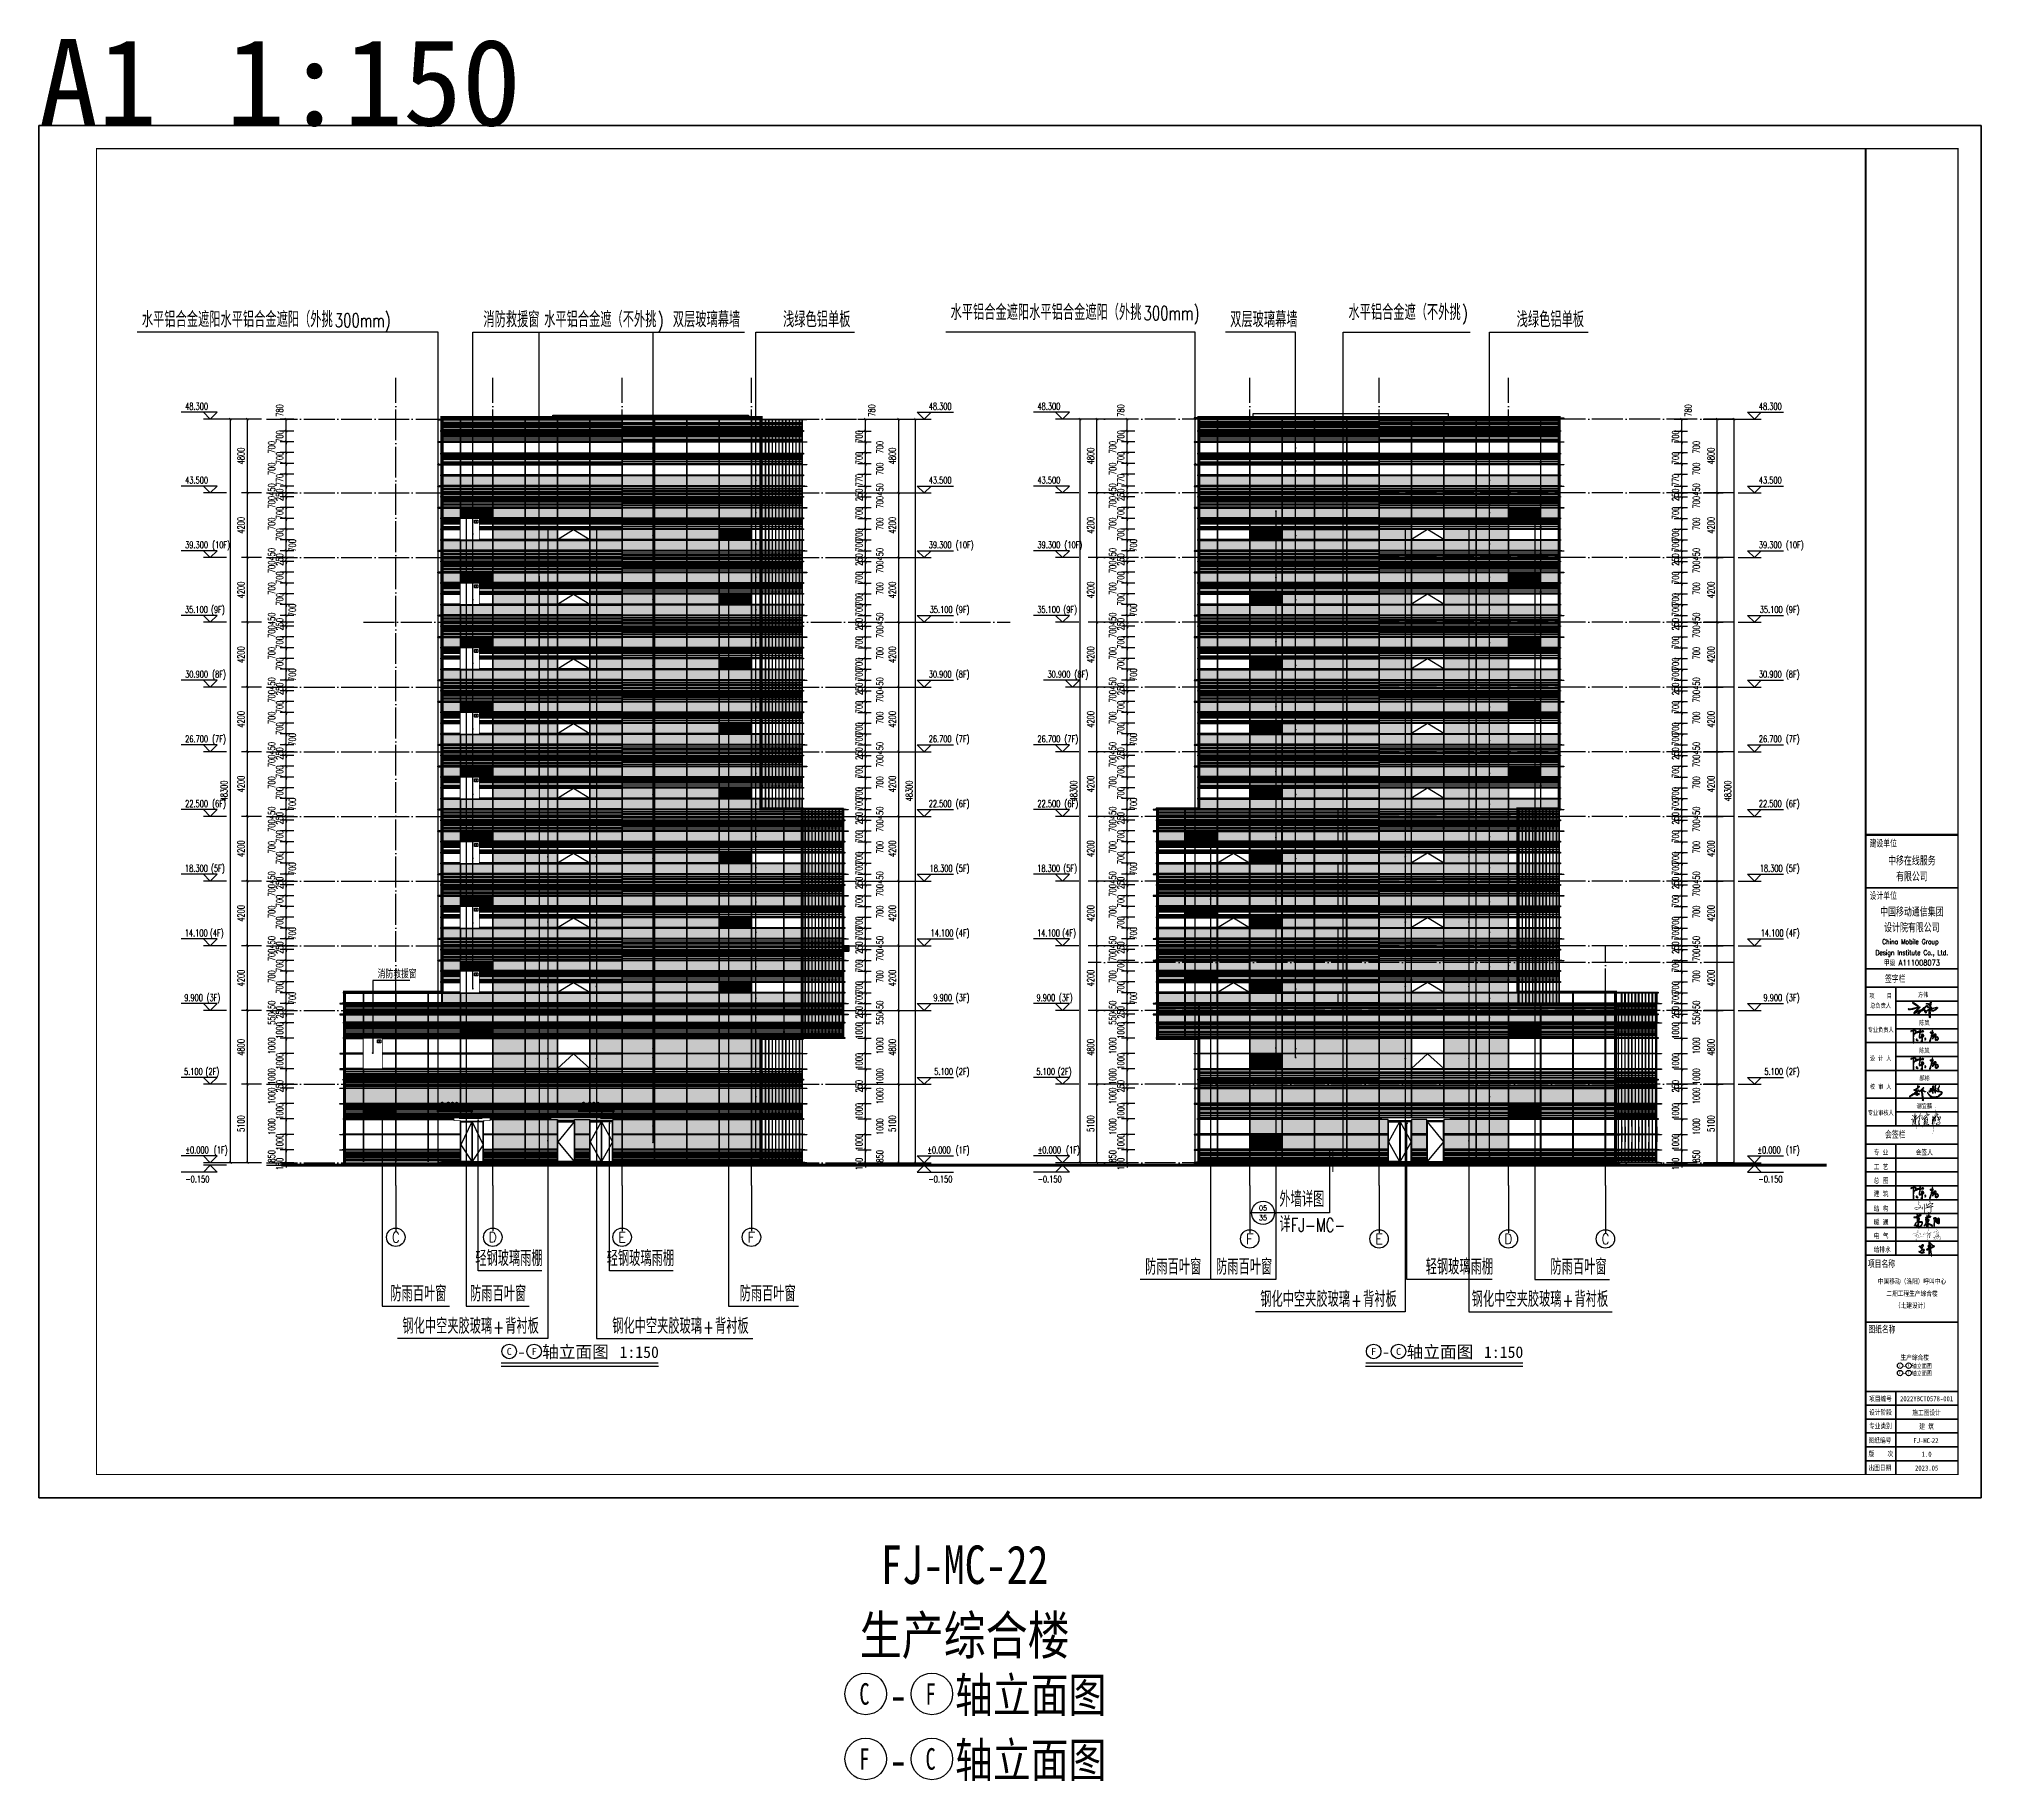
# Model space of a CAD drawing. Header units: millimetres. Extents: x 708158 to 1984082, y -168213 to -53.
# Drawn here: x 960458 to 1086608, y -126108 to -12967 of the extents above; entities that cross this region are included whole.
import ezdxf
from ezdxf.enums import TextEntityAlignment as Align

# ---------------------------------------------------------------- set-up
doc = ezdxf.new("R2010")
doc.units = ezdxf.units.MM
doc.header["$LTSCALE"] = 1000
doc.set_wipeout_variables(frame=1)
doc.linetypes.add('DASH', pattern=[0.35, 0.25, -0.1])
doc.linetypes.add('DOTE', pattern=[2.42, 2, -0.2, 0.02, -0.2])
doc.layers.get('0').update_dxf_attribs({"color": 8})
for name, color, linetype in [('230303生产综合楼-平面图_t8$0$DIM_IDEN', 3, 'Continuous'), ('A-ANNO-SYMB', 3, 'Continuous'), ('A-ANNO-TEXT', 7, 'Continuous'), ('A-AXIS', 1, 'DOTE'), ('A-PUB_TITLE SIGNATURE', 7, 'Continuous'), ('A-看线', 63, 'Continuous'), ('AXIS', 3, 'Continuous'), ('AXIS_TEXT', 7, 'Continuous'), ('COLU_DE', 7, 'Continuous'), ('DIM_ELEV', 3, 'Continuous'), ('DIM_LEAD', 3, 'Continuous'), ('DIM_SYMB', 3, 'Continuous'), ('DOTE', 1, 'DOTE'), ('PUB_DIM', 3, 'Continuous'), ('PUB_TEXT', 7, 'Continuous'), ('PUB_TITLE', 4, 'Continuous'), ('SPACE_HATCH', 9, 'Continuous'), ('WINDOW', 4, 'Continuous'), ('看线', 115, 'Continuous'), ('立面加粗', 5, 'Continuous'), ('立面填充线2 穿孔板', 105, 'Continuous'), ('立面窗户线', 21, 'Continuous')]:
    doc.layers.add(name, color=color, linetype=linetype)
doc.layers.add('E-百叶', color=8, linetype='Continuous', lineweight=35)
doc.layers.add('图框', color=4, linetype='Continuous', lineweight=35)
doc.layers.add('不打印线', color=6, linetype='DASH', lineweight=0, plot=False)
doc.styles.add('-黑体', font='simhei.ttf', dxfattribs={"width": 0.8})
doc.styles.add('230303生产综合楼-平面图_t8$0$_TCH_DIM', font='SIMPLEX', dxfattribs={"bigfont": 'GBCBIG'})
doc.styles.add('230303生产综合楼-平面图_t8$0$_TCH_LABEL', font='COMPLEX', dxfattribs={"bigfont": 'GBCBIG'})
doc.styles.add('_FSHZ', font='', dxfattribs={"width": 0.8})
doc.styles.add('_TCH_AXIS', font='COMPLEX', dxfattribs={"bigfont": 'GBCBIG'})
doc.styles.add('_TCH_DIM', font='SIMPLEX', dxfattribs={"bigfont": 'GBCBIG'})
doc.styles.add('_TCH_DIM_T3', font='SIMPLEX', dxfattribs={"width": 0.705882, "bigfont": 'GBCBIG'})
doc.styles.add('_TCH_DYN', font='')
doc.styles.add('TK', font='complex_.ttf', dxfattribs={"width": 0.75, "bigfont": 'china'})
doc.styles.add('中元黑体', font='simhei.ttf')
doc.styles.get('_FSHZ').set_extended_font_data('SimSun')
doc.styles.get('_TCH_DYN').set_extended_font_data('SimSun')
doc.dimstyles.new('_TCH_ARCH&&150', dxfattribs={"dimtxt": 446.25, "dimasz": 150, "dimexe": 375, "dimexo": 450, "dimgap": 189.375, "dimtad": 1, "dimdec": 0, "dimzin": 0, "dimdsep": 46, "dimtxsty": '_TCH_DIM_T3', "dimblk": 'ARCHTICK', "dimcen": 0.09, "dimclrt": 7, "dimazin": 2, "dimtfac": 1, "dimtdec": 0, "dimtix": 1, "dimtmove": 2, "dimatfit": 3, "dimfxl": 1, "dimtolj": 1, "dimtzin": 0, "dimarcsym": 0})

msp = doc.modelspace()

# ---------------------------------------------------------------- texts
at = {"layer": 'AXIS_TEXT', "style": '_TCH_AXIS'}
for s, height, p, p2 in [('C', 683.5, (983396.7, -91130.9), (983885, -91130.9)), ('D', 652.9, (989676.6, -91115.6), (990205.1, -91115.6)), ('E', 668.2, (998086.3, -91123.2), (998595.4, -91123.2)), ('F', 668.2, (1006486.3, -91123.2), (1006995.4, -91123.2)), ('F', 668.2, (1038849.1, -91230.7), (1039358.1, -91230.7)), ('E', 668.2, (1047249.1, -91230.7), (1047758.1, -91230.7)), ('D', 652.9, (1055639.3, -91223), (1056167.9, -91223)), ('C', 683.5, (1061959.5, -91238.4), (1062447.7, -91238.4))]:
    msp.add_text(s, height=height, dxfattribs=at).set_placement(p, p2, align=Align.FIT)
at = {"layer": 'PUB_TEXT'}
for s, height, style, p in [('水平铝合金遮阳水平铝合金遮阳（外挑', 1012.766, '_TCH_DIM', (1019674, -31227.1)), ('水平铝合金遮（不外挑', 1012.77, '_TCH_DIM', (1045511.7, -31227.1)), ('水平铝合金遮阳水平铝合金遮阳（外挑', 1012.766, '_TCH_DIM', (967148.9, -31694.6)), ('消防救援窗', 1012.77, '_TCH_DIM', (989327.9, -31694.7)), ('水平铝合金遮（不外挑', 1012.77, '_TCH_DIM', (993275.6, -31694.6)), ('双层玻璃幕墙', 1012.77, '_TCH_DIM', (1001635.6, -31694.6)), ('浅绿色铝单板', 1012.77, '_TCH_DIM', (1008793.7, -31694.6)), ('双层玻璃幕墙', 1012.77, '_TCH_DIM', (1037833.2, -31694.6)), ('浅绿色铝单板', 1012.77, '_TCH_DIM', (1056441, -31694.6)), ('外墙详图', 1012.77, '230303生产综合楼-平面图_t8$0$_TCH_DIM', (1041030, -88822.5)), ('详', 1012.8, '230303生产综合楼-平面图_t8$0$_TCH_DIM', (1041030, -90446.6)), ('轻钢玻璃雨棚', 1012.77, '_TCH_DIM', (988803.6, -92662)), ('轻钢玻璃雨棚', 1012.77, '_TCH_DIM', (997338.5, -92662)), ('防雨百叶窗', 1012.77, '_TCH_DIM', (1032309.9, -93214.1)), ('防雨百叶窗', 1012.77, '_TCH_DIM', (1036917.1, -93214.1)), ('轻钢玻璃雨棚', 1012.77, '_TCH_DIM', (1050532.4, -93214.1)), ('防雨百叶窗', 1012.77, '_TCH_DIM', (1058632.5, -93214.1)), ('防雨百叶窗', 1012.77, '_TCH_DIM', (983285.4, -94958)), ('防雨百叶窗', 1012.77, '_TCH_DIM', (988464.9, -94958)), ('防雨百叶窗', 1012.77, '_TCH_DIM', (1005971, -94958)), ('钢化中空夹胶玻璃', 1012.77, '_TCH_DIM', (1039786.3, -95312.2)), ('背衬板', 1012.77, '_TCH_DIM', (1046464.2, -95312.2)), ('钢化中空夹胶玻璃', 1012.77, '_TCH_DIM', (1053521.3, -95312.2)), ('背衬板', 1012.77, '_TCH_DIM', (1060199.2, -95312.2)), ('钢化中空夹胶玻璃', 1012.77, '_TCH_DIM', (984068.7, -97056.1)), ('背衬板', 1012.77, '_TCH_DIM', (990746.6, -97056.1)), ('钢化中空夹胶玻璃', 1012.77, '_TCH_DIM', (997696.7, -97056.1)), ('背衬板', 1012.77, '_TCH_DIM', (1004374.6, -97056.1)), ('-', 793, '_TCH_DYN', (991533.1, -98624)), ('轴立面图', 793.04, '_TCH_DYN', (993150.1, -98624)), ('-', 793, '_TCH_DYN', (1047676.8, -98624)), ('轴立面图', 793.04, '_TCH_DYN', (1049293.9, -98624))]:
    msp.add_text(s, height=height, dxfattribs=dict(at, style=style)).set_placement(p)
for s, height, style, width, p in [('300mm)', 892.5, '_TCH_DIM', 0.705882, (1032207, -31227.1)), (')', 892.5, '_TCH_DIM', 0.705882, (1052884.1, -31227.1)), ('300mm)', 892.5, '_TCH_DIM', 0.705882, (979681.9, -31694.6)), (')', 892.5, '_TCH_DIM', 0.705882, (1000648, -31694.6)), ('48.300', 446.25, '_TCH_DIM', 0.705882, (969961, -37049.2)), ('48.300', 446.25, '_TCH_DIM', 0.705882, (1018255.6, -37049.2)), ('48.300', 446.25, '_TCH_DIM', 0.705882, (1025316.1, -37049.2)), ('48.300', 446.25, '_TCH_DIM', 0.705882, (1072170.4, -37049.2)), ('43.500', 446.25, '_TCH_DIM', 0.705882, (969961, -41849.2)), ('43.500', 446.25, '_TCH_DIM', 0.705882, (1018255.6, -41849.2)), ('43.500', 446.25, '_TCH_DIM', 0.705882, (1025316.1, -41849.2)), ('43.500', 446.25, '_TCH_DIM', 0.705882, (1072170.4, -41849.2)), ('39.300', 446.25, '_TCH_DIM', 0.705882, (969961, -46049.2)), ('(10F)', 446.25, '_TCH_DIM', 0.705882, (971716, -46049.2)), ('39.300', 446.25, '_TCH_DIM', 0.705882, (1018255.6, -46049.2)), ('(10F)', 446.25, '_TCH_DIM', 0.705882, (1020010.6, -46049.2)), ('39.300', 446.25, '_TCH_DIM', 0.705882, (1025316.1, -46049.2)), ('(10F)', 446.25, '_TCH_DIM', 0.705882, (1027071.1, -46049.2)), ('39.300', 446.25, '_TCH_DIM', 0.705882, (1072170.4, -46049.2)), ('(10F)', 446.25, '_TCH_DIM', 0.705882, (1073925.4, -46049.2)), ('35.100', 446.25, '_TCH_DIM', 0.705882, (969949, -50249.2)), ('(9F)', 446.25, '_TCH_DIM', 0.705882, (971644, -50249.2)), ('35.100', 446.25, '_TCH_DIM', 0.705882, (1018315.6, -50249.2)), ('(9F)', 446.25, '_TCH_DIM', 0.705882, (1020010.6, -50249.2)), ('35.100', 446.25, '_TCH_DIM', 0.705882, (1025304.1, -50249.2)), ('(9F)', 446.25, '_TCH_DIM', 0.705882, (1026999.1, -50249.2)), ('35.100', 446.25, '_TCH_DIM', 0.705882, (1072230.4, -50249.2)), ('(9F)', 446.25, '_TCH_DIM', 0.705882, (1073925.4, -50249.2)), ('30.900', 446.25, '_TCH_DIM', 0.705882, (969961, -54449.2)), ('(8F)', 446.25, '_TCH_DIM', 0.705882, (971716, -54449.2)), ('30.900', 446.25, '_TCH_DIM', 0.705882, (1018255.6, -54449.2)), ('(8F)', 446.25, '_TCH_DIM', 0.705882, (1020010.6, -54449.2)), ('30.900', 446.25, '_TCH_DIM', 0.705882, (1025966.1, -54449.2)), ('(8F)', 446.25, '_TCH_DIM', 0.705882, (1027721.1, -54449.2)), ('30.900', 446.25, '_TCH_DIM', 0.705882, (1072170.4, -54449.2)), ('(8F)', 446.25, '_TCH_DIM', 0.705882, (1073925.4, -54449.2)), ('26.700', 446.25, '_TCH_DIM', 0.705882, (969961, -58649.2)), ('(7F)', 446.25, '_TCH_DIM', 0.705882, (971716, -58649.2)), ('26.700', 446.25, '_TCH_DIM', 0.705882, (1018255.6, -58649.2)), ('(7F)', 446.25, '_TCH_DIM', 0.705882, (1020010.6, -58649.2)), ('26.700', 446.25, '_TCH_DIM', 0.705882, (1025316.1, -58649.2)), ('(7F)', 446.25, '_TCH_DIM', 0.705882, (1027071.1, -58649.2)), ('26.700', 446.25, '_TCH_DIM', 0.705882, (1072170.4, -58649.2)), ('(7F)', 446.25, '_TCH_DIM', 0.705882, (1073925.4, -58649.2)), ('22.500', 446.25, '_TCH_DIM', 0.705882, (969961, -62849.2)), ('(6F)', 446.25, '_TCH_DIM', 0.705882, (971716, -62849.2)), ('22.500', 446.25, '_TCH_DIM', 0.705882, (1018255.6, -62849.2)), ('(6F)', 446.25, '_TCH_DIM', 0.705882, (1020010.6, -62849.2)), ('22.500', 446.25, '_TCH_DIM', 0.705882, (1025316.1, -62849.2)), ('(6F)', 446.25, '_TCH_DIM', 0.705882, (1027071.1, -62849.2)), ('22.500', 446.25, '_TCH_DIM', 0.705882, (1072170.4, -62849.2)), ('(6F)', 446.25, '_TCH_DIM', 0.705882, (1073925.4, -62849.2)), ('18.300', 446.25, '_TCH_DIM', 0.705882, (969949, -67049.2)), ('(5F)', 446.25, '_TCH_DIM', 0.705882, (971644, -67049.2)), ('18.300', 446.25, '_TCH_DIM', 0.705882, (1018315.6, -67049.2)), ('(5F)', 446.25, '_TCH_DIM', 0.705882, (1020010.6, -67049.2)), ('18.300', 446.25, '_TCH_DIM', 0.705882, (1025304.1, -67049.2)), ('(5F)', 446.25, '_TCH_DIM', 0.705882, (1026999.1, -67049.2)), ('18.300', 446.25, '_TCH_DIM', 0.705882, (1072230.4, -67049.2)), ('(5F)', 446.25, '_TCH_DIM', 0.705882, (1073925.4, -67049.2)), ('14.100', 446.25, '_TCH_DIM', 0.705882, (969937, -71249.2)), ('(4F)', 446.25, '_TCH_DIM', 0.705882, (971572, -71249.2)), ('14.100', 446.25, '_TCH_DIM', 0.705882, (1018375.6, -71249.2)), ('(4F)', 446.25, '_TCH_DIM', 0.705882, (1020010.6, -71249.2)), ('14.100', 446.25, '_TCH_DIM', 0.705882, (1025292.1, -71249.2)), ('(4F)', 446.25, '_TCH_DIM', 0.705882, (1026927.1, -71249.2)), ('14.100', 446.25, '_TCH_DIM', 0.705882, (1072290.4, -71249.2)), ('(4F)', 446.25, '_TCH_DIM', 0.705882, (1073925.4, -71249.2)), ('9.900', 446.25, '_TCH_DIM', 0.705882, (969901, -75449.2)), ('(3F)', 446.25, '_TCH_DIM', 0.705882, (971356, -75449.2)), ('9.900', 446.25, '_TCH_DIM', 0.705882, (1018555.6, -75449.2)), ('(3F)', 446.25, '_TCH_DIM', 0.705882, (1020010.6, -75449.2)), ('9.900', 446.25, '_TCH_DIM', 0.705882, (1025256.1, -75449.2)), ('(3F)', 446.25, '_TCH_DIM', 0.705882, (1026711.1, -75449.2)), ('9.900', 446.25, '_TCH_DIM', 0.705882, (1072470.4, -75449.2)), ('(3F)', 446.25, '_TCH_DIM', 0.705882, (1073925.4, -75449.2)), ('5.100', 446.25, '_TCH_DIM', 0.705882, (969889, -80249.2)), ('(2F)', 446.25, '_TCH_DIM', 0.705882, (971284, -80249.2)), ('5.100', 446.25, '_TCH_DIM', 0.705882, (1018615.6, -80249.2)), ('(2F)', 446.25, '_TCH_DIM', 0.705882, (1020010.6, -80249.2)), ('5.100', 446.25, '_TCH_DIM', 0.705882, (1025244.1, -80249.2)), ('(2F)', 446.25, '_TCH_DIM', 0.705882, (1026639.1, -80249.2)), ('5.100', 446.25, '_TCH_DIM', 0.705882, (1072530.4, -80249.2)), ('(2F)', 446.25, '_TCH_DIM', 0.705882, (1073925.4, -80249.2)), ('%%P0.000', 446.25, '_TCH_DIM', 0.705882, (969979, -85349.2)), ('(1F)', 446.25, '_TCH_DIM', 0.705882, (971824, -85349.2)), ('%%P0.000', 446.25, '_TCH_DIM', 0.705882, (1018165.6, -85349.2)), ('(1F)', 446.25, '_TCH_DIM', 0.705882, (1020010.6, -85349.2)), ('%%P0.000', 446.25, '_TCH_DIM', 0.705882, (1025334.1, -85349.2)), ('(1F)', 446.25, '_TCH_DIM', 0.705882, (1027179.1, -85349.2)), ('%%P0.000', 446.25, '_TCH_DIM', 0.705882, (1072080.4, -85349.2)), ('(1F)', 446.25, '_TCH_DIM', 0.705882, (1073925.4, -85349.2)), ('-0.150', 446.25, '_TCH_DIM', 0.705882, (969967, -87239.2)), ('-0.150', 446.25, '_TCH_DIM', 0.705882, (1018225.6, -87239.2)), ('-0.150', 446.25, '_TCH_DIM', 0.705882, (1025322.1, -87239.2)), ('-0.150', 446.25, '_TCH_DIM', 0.705882, (1072140.4, -87239.2)), ('FJ-MC-', 892.5, '230303生产综合楼-平面图_t8$0$_TCH_DIM', 0.705882, (1041767.2, -90446.6)), ('+', 892.5, '_TCH_DIM', 0.705882, (1045684.2, -95312.2)), ('+', 892.5, '_TCH_DIM', 0.705882, (1059419.2, -95312.2)), ('+', 892.5, '_TCH_DIM', 0.705882, (989966.6, -97056.1)), ('+', 892.5, '_TCH_DIM', 0.705882, (1003594.6, -97056.1)), ('-', 292.9, '-黑体', 0.8, (1081534.5, -99285.8)), ('-', 292.9, '-黑体', 0.8, (1081534.5, -99762.5)), ('轴立面图', 292.91, '-黑体', 0.8, (1082093, -99285.8)), ('轴立面图', 292.91, '-黑体', 0.8, (1082093, -99762.5)), ('轴立面图', 2253.16, '-黑体', 0.8, (1019957.8, -121642.6)), ('-', 2253.2, '-黑体', 0.8, (1015661.6, -121642.6)), ('轴立面图', 2253.16, '-黑体', 0.8, (1019957.8, -125862.3)), ('-', 2253.2, '-黑体', 0.8, (1015661.6, -125862.3))]:
    msp.add_text(s, height=height, dxfattribs=dict(at, style=style, width=width)).set_placement(p)
at = {"layer": 'PUB_TEXT', "style": '230303生产综合楼-平面图_t8$0$_TCH_LABEL'}
for s, height, p, p2 in [('05', 329.48, (1039698.3, -89055.9), (1040231.7, -89055.9)), ('35', 332.89, (1039703.4, -89685.4), (1040226.5, -89685.4))]:
    msp.add_text(s, height=height, dxfattribs=at).set_placement(p, p2, align=Align.FIT)
at = {"layer": 'PUB_TEXT'}
for s, height, style, width, p, p2 in [('C', 457.6, '_TCH_DYN', 1.022857, (990840.7, -98432.8), (991175.4, -98432.8)), ('F', 453.9, '_TCH_DYN', 1.046784, (992455.3, -98430.9), (992795, -98430.9)), ('F', 453.9, '_TCH_DYN', 1.046784, (1046981.9, -98430.9), (1047321.7, -98430.9)), ('C', 457.6, '_TCH_DYN', 1.022857, (1048601.5, -98432.8), (1048936.3, -98432.8)), ('C', 181.8, '-黑体', 0.813714, (1081286.3, -99220.7), (1081371.4, -99220.7)), ('F', 180.7, '-黑体', 0.832749, (1081285.4, -99696.8), (1081372, -99696.8)), ('C', 181.8, '-黑体', 0.813714, (1081844.8, -99697.3), (1081929.9, -99697.3)), ('F', 180.7, '-黑体', 0.832749, (1081843.9, -99220.2), (1081930.5, -99220.2)), ('C', 1398.2, '-黑体', 0.813714, (1013752.5, -121141.7), (1014407, -121141.7)), ('F', 1389.9, '-黑体', 0.832749, (1018041.6, -121137.5), (1018707.5, -121137.5)), ('F', 1389.9, '-黑体', 0.832749, (1013745.4, -125357.3), (1014411.3, -125357.3)), ('C', 1398.2, '-黑体', 0.813714, (1018048.7, -125361.4), (1018703.2, -125361.4))]:
    msp.add_text(s, height=height, dxfattribs=dict(at, style=style, width=width)).set_placement(p, p2, align=Align.FIT)
for p in [(998175.1, -98624), (1054318.8, -98624)]:
    msp.add_text('1:150', height=750, dxfattribs=at).set_placement(p)
at = {"layer": 'PUB_TEXT', "style": '-黑体', "width": 0.8}
for s, height, p in [('生产综合楼', 330.02, (1082291.7, -98759)), ('22', 330.02, (1083621.2, -104155.4)), ('FJ-MC-22', 2500, (1020589.4, -113305)), ('生产综合楼', 2500, (1020589.4, -117890.4))]:
    msp.add_text(s, height=height, dxfattribs=at).set_placement(p, align=Align.CENTER)
at = {"layer": '图框', "style": '中元黑体'}
for s, p in [('A1', (960457.6, -18599.9)), ('1:150', (972609.5, -18599.9))]:
    msp.add_text(s, height=5632.91, dxfattribs=at).set_placement(p)

# ---------------------------------------------------------------- blocks, each defined once
blk = doc.blocks.new('A$C646C2EE2')
at = {"layer": 'A-看线'}
for points in [[(0, -70), (2090, -70), (2090, -120), (0, -120)], [(0, -200), (2090, -200), (2090, -250), (0, -250)], [(0, -300), (2090, -300), (2090, -350), (0, -350)], [(0, -500), (2090, -500), (2090, -600), (0, -600)], [(2100, -70), (4190, -70), (4190, -120), (2100, -120)], [(2100, -200), (4190, -200), (4190, -250), (2100, -250)], [(2100, -300), (4190, -300), (4190, -350), (2100, -350)], [(2100, -500), (4190, -500), (4190, -600), (2100, -600)], [(4200, -70), (6290, -70), (6290, -120), (4200, -120)], [(4200, -200), (6290, -200), (6290, -250), (4200, -250)], [(4200, -300), (6290, -300), (6290, -350), (4200, -350)], [(4200, -500), (6290, -500), (6290, -600), (4200, -600)], [(6300, -70), (8390, -70), (8390, -120), (6300, -120)], [(6300, -200), (8390, -200), (8390, -250), (6300, -250)], [(6300, -300), (8390, -300), (8390, -350), (6300, -350)], [(6300, -500), (8390, -500), (8390, -600), (6300, -600)]]:
    blk.add_lwpolyline(points, close=True, dxfattribs=at)
at = {"layer": 'WINDOW'}
for points in [[(2090, 0), (2100, 0), (2100, -640), (2090, -640)], [(4190, 0), (4200, 0), (4200, -640), (4190, -640)], [(6290, 0), (6300, 0), (6300, -640), (6290, -640)], [(8390, 0), (8400, 0), (8400, -640), (8390, -640)]]:
    blk.add_lwpolyline(points, close=True, dxfattribs=at)
blk = doc.blocks.new('A$C2A3A27BA')
at = {"layer": 'A-看线'}
for points in [[(0, -40), (2090, -40), (2090, -140), (0, -140)], [(0, -240), (2090, -240), (2090, -340), (0, -340)], [(0, -390), (2090, -390), (2090, -440), (0, -440)], [(0, -690), (2090, -690), (2090, -740), (0, -740)], [(0, -790), (2090, -790), (2090, -840), (0, -840)], [(0, -890), (2090, -890), (2090, -940), (0, -940)], [(0, -1040), (2090, -1040), (2090, -1140), (0, -1140)], [(2100, -40), (4190, -40), (4190, -140), (2100, -140)], [(2100, -240), (4190, -240), (4190, -340), (2100, -340)], [(2100, -390), (4190, -390), (4190, -440), (2100, -440)], [(2100, -690), (4190, -690), (4190, -740), (2100, -740)], [(2100, -790), (4190, -790), (4190, -840), (2100, -840)], [(2100, -890), (4190, -890), (4190, -940), (2100, -940)], [(2100, -1040), (4190, -1040), (4190, -1140), (2100, -1140)], [(4200, -40), (6290, -40), (6290, -140), (4200, -140)], [(4200, -240), (6290, -240), (6290, -340), (4200, -340)], [(4200, -390), (6290, -390), (6290, -440), (4200, -440)], [(4200, -690), (6290, -690), (6290, -740), (4200, -740)], [(4200, -790), (6290, -790), (6290, -840), (4200, -840)], [(4200, -890), (6290, -890), (6290, -940), (4200, -940)], [(4200, -1040), (6290, -1040), (6290, -1140), (4200, -1140)], [(6300, -40), (8390, -40), (8390, -140), (6300, -140)], [(6300, -240), (8390, -240), (8390, -340), (6300, -340)], [(6300, -390), (8390, -390), (8390, -440), (6300, -440)], [(6300, -690), (8390, -690), (8390, -740), (6300, -740)], [(6300, -790), (8390, -790), (8390, -840), (6300, -840)], [(6300, -890), (8390, -890), (8390, -940), (6300, -940)], [(6300, -1040), (8390, -1040), (8390, -1140), (6300, -1140)]]:
    blk.add_lwpolyline(points, close=True, dxfattribs=at)
at = {"layer": 'WINDOW'}
for points in [[(2090, 80), (2100, 80), (2100, -560), (2090, -560)], [(4190, 80), (4200, 80), (4200, -560), (4190, -560)], [(6290, 80), (6300, 80), (6300, -560), (6290, -560)], [(8390, 80), (8400, 80), (8400, -560), (8390, -560)], [(2090, -620), (2100, -620), (2100, -1260), (2090, -1260)], [(4190, -620), (4200, -620), (4200, -1260), (4190, -1260)], [(6290, -620), (6300, -620), (6300, -1260), (6290, -1260)], [(8390, -620), (8400, -620), (8400, -1260), (8390, -1260)]]:
    blk.add_lwpolyline(points, close=True, dxfattribs=at)
blk = doc.blocks.new('A$C6C435C1E')
at = {"layer": '立面填充线2 穿孔板'}
for points in [[(-26078, 420), (-14388, 420), (-14388, -220), (-26078, -220)], [(-5, 420), (-14378, 420), (-14378, -220), (-5, -220)], [(-26078, -280), (-14388, -280), (-14388, -920), (-26078, -920)], [(-26078, -980), (-14388, -980), (-14388, -1620), (-26078, -1620)], [(-5, -280), (-14378, -280), (-14378, -920), (-5, -920)], [(-5, -980), (-14378, -980), (-14378, -1620), (-5, -1620)], [(-26078, -3080), (-14388, -3080), (-14388, -3720), (-26078, -3720)], [(-5, -3080), (-14378, -3080), (-14378, -3720), (-5, -3720)]]:
    blk.add_hatch(color=256, dxfattribs=at).paths.add_polyline_path(points)
at = {"layer": 'A-看线'}
for points in [[(-26078, 420), (-14388, 420), (-14388, -220), (-26078, -220)], [(-26078, 300), (-24888, 300), (-24888, 200), (-26078, 200)], [(-26078, 100), (-24888, 100), (-24888, 0), (-26078, 0)], [(-24878, 300), (-22788, 300), (-22788, 200), (-24878, 200)], [(-24878, 100), (-22788, 100), (-22788, 0), (-24878, 0)], [(-5, 420), (-14378, 420), (-14378, -220), (-5, -220)], [(-3888, 300), (-5978, 300), (-5978, 200), (-3888, 200)], [(-3888, 100), (-5978, 100), (-5978, 0), (-3888, 0)], [(-2688, 300), (-3878, 300), (-3878, 200), (-2688, 200)], [(-2688, 100), (-3878, 100), (-3878, 0), (-2688, 0)], [(-2503, 300), (-2678, 300), (-2678, 200), (-2503, 200)], [(-2503, 100), (-2678, 100), (-2678, 0), (-2503, 0)], [(-2282, 300), (-2493, 300), (-2493, 200), (-2282, 200)], [(-2282, 100), (-2493, 100), (-2493, 0), (-2282, 0)], [(-2061, 300), (-2272, 300), (-2272, 200), (-2061, 200)], [(-2061, 100), (-2272, 100), (-2272, 0), (-2061, 0)], [(-1840, 300), (-2051, 300), (-2051, 200), (-1840, 200)], [(-1840, 100), (-2051, 100), (-2051, 0), (-1840, 0)], [(-1619, 300), (-1830, 300), (-1830, 200), (-1619, 200)], [(-1619, 100), (-1830, 100), (-1830, 0), (-1619, 0)], [(-1398, 300), (-1609, 300), (-1609, 200), (-1398, 200)], [(-1398, 100), (-1609, 100), (-1609, 0), (-1398, 0)], [(-1178, 300), (-1388, 300), (-1388, 200), (-1178, 200)], [(-1178, 100), (-1388, 100), (-1388, 0), (-1178, 0)], [(-957, 300), (-1168, 300), (-1168, 200), (-957, 200)], [(-957, 100), (-1168, 100), (-1168, 0), (-957, 0)], [(-736, 300), (-947, 300), (-947, 200), (-736, 200)], [(-736, 100), (-947, 100), (-947, 0), (-736, 0)], [(-515, 300), (-726, 300), (-726, 200), (-515, 200)], [(-515, 100), (-726, 100), (-726, 0), (-515, 0)], [(-294, 300), (-505, 300), (-505, 200), (-294, 200)], [(-294, 100), (-505, 100), (-505, 0), (-294, 0)], [(-73, 300), (-284, 300), (-284, 200), (-73, 200)], [(-73, 100), (-284, 100), (-284, 0), (-73, 0)], [(-5, 300), (-63, 300), (-63, 200), (-5, 200)], [(-5, 100), (-63, 100), (-63, 0), (-5, 0)], [(-26078, -50), (-24888, -50), (-24888, -100), (-26078, -100)], [(-26078, -280), (-14388, -280), (-14388, -920), (-26078, -920)], [(-26078, -350), (-24888, -350), (-24888, -400), (-26078, -400)], [(-26078, -450), (-24888, -450), (-24888, -500), (-26078, -500)], [(-26078, -550), (-24888, -550), (-24888, -600), (-26078, -600)], [(-26078, -700), (-24888, -700), (-24888, -800), (-26078, -800)], [(-26078, -980), (-14388, -980), (-14388, -1620), (-26078, -1620)], [(-24878, -50), (-22788, -50), (-22788, -100), (-24878, -100)], [(-24878, -350), (-22788, -350), (-22788, -400), (-24878, -400)], [(-24878, -450), (-22788, -450), (-22788, -500), (-24878, -500)], [(-24878, -550), (-22788, -550), (-22788, -600), (-24878, -600)], [(-24878, -700), (-22788, -700), (-22788, -800), (-24878, -800)], [(-5, -280), (-14378, -280), (-14378, -920), (-5, -920)], [(-5, -980), (-14378, -980), (-14378, -1620), (-5, -1620)], [(-3888, -50), (-5978, -50), (-5978, -100), (-3888, -100)], [(-3888, -350), (-5978, -350), (-5978, -400), (-3888, -400)], [(-3888, -450), (-5978, -450), (-5978, -500), (-3888, -500)], [(-3888, -550), (-5978, -550), (-5978, -600), (-3888, -600)], [(-3888, -700), (-5978, -700), (-5978, -800), (-3888, -800)], [(-2688, -50), (-3878, -50), (-3878, -100), (-2688, -100)], [(-2688, -350), (-3878, -350), (-3878, -400), (-2688, -400)], [(-2688, -450), (-3878, -450), (-3878, -500), (-2688, -500)], [(-2688, -550), (-3878, -550), (-3878, -600), (-2688, -600)], [(-2688, -700), (-3878, -700), (-3878, -800), (-2688, -800)], [(-2503, -50), (-2678, -50), (-2678, -100), (-2503, -100)], [(-2503, -350), (-2678, -350), (-2678, -400), (-2503, -400)], [(-2503, -450), (-2678, -450), (-2678, -500), (-2503, -500)], [(-2503, -550), (-2678, -550), (-2678, -600), (-2503, -600)], [(-2503, -700), (-2678, -700), (-2678, -800), (-2503, -800)], [(-2282, -50), (-2493, -50), (-2493, -100), (-2282, -100)], [(-2282, -350), (-2493, -350), (-2493, -400), (-2282, -400)], [(-2282, -450), (-2493, -450), (-2493, -500), (-2282, -500)], [(-2282, -550), (-2493, -550), (-2493, -600), (-2282, -600)], [(-2282, -700), (-2493, -700), (-2493, -800), (-2282, -800)], [(-2061, -50), (-2272, -50), (-2272, -100), (-2061, -100)], [(-2061, -350), (-2272, -350), (-2272, -400), (-2061, -400)], [(-2061, -450), (-2272, -450), (-2272, -500), (-2061, -500)], [(-2061, -550), (-2272, -550), (-2272, -600), (-2061, -600)], [(-2061, -700), (-2272, -700), (-2272, -800), (-2061, -800)], [(-1840, -50), (-2051, -50), (-2051, -100), (-1840, -100)], [(-1840, -350), (-2051, -350), (-2051, -400), (-1840, -400)], [(-1840, -450), (-2051, -450), (-2051, -500), (-1840, -500)], [(-1840, -550), (-2051, -550), (-2051, -600), (-1840, -600)], [(-1840, -700), (-2051, -700), (-2051, -800), (-1840, -800)], [(-1619, -50), (-1830, -50), (-1830, -100), (-1619, -100)], [(-1619, -350), (-1830, -350), (-1830, -400), (-1619, -400)], [(-1619, -450), (-1830, -450), (-1830, -500), (-1619, -500)], [(-1619, -550), (-1830, -550), (-1830, -600), (-1619, -600)], [(-1619, -700), (-1830, -700), (-1830, -800), (-1619, -800)], [(-1398, -50), (-1609, -50), (-1609, -100), (-1398, -100)], [(-1398, -350), (-1609, -350), (-1609, -400), (-1398, -400)], [(-1398, -450), (-1609, -450), (-1609, -500), (-1398, -500)], [(-1398, -550), (-1609, -550), (-1609, -600), (-1398, -600)], [(-1398, -700), (-1609, -700), (-1609, -800), (-1398, -800)], [(-1178, -50), (-1388, -50), (-1388, -100), (-1178, -100)], [(-1178, -350), (-1388, -350), (-1388, -400), (-1178, -400)], [(-1178, -450), (-1388, -450), (-1388, -500), (-1178, -500)], [(-1178, -550), (-1388, -550), (-1388, -600), (-1178, -600)], [(-1178, -700), (-1388, -700), (-1388, -800), (-1178, -800)], [(-957, -50), (-1168, -50), (-1168, -100), (-957, -100)], [(-957, -350), (-1168, -350), (-1168, -400), (-957, -400)], [(-957, -450), (-1168, -450), (-1168, -500), (-957, -500)], [(-957, -550), (-1168, -550), (-1168, -600), (-957, -600)], [(-957, -700), (-1168, -700), (-1168, -800), (-957, -800)], [(-736, -50), (-947, -50), (-947, -100), (-736, -100)], [(-736, -350), (-947, -350), (-947, -400), (-736, -400)], [(-736, -450), (-947, -450), (-947, -500), (-736, -500)], [(-736, -550), (-947, -550), (-947, -600), (-736, -600)], [(-736, -700), (-947, -700), (-947, -800), (-736, -800)], [(-515, -50), (-726, -50), (-726, -100), (-515, -100)], [(-515, -350), (-726, -350), (-726, -400), (-515, -400)], [(-515, -450), (-726, -450), (-726, -500), (-515, -500)], [(-515, -550), (-726, -550), (-726, -600), (-515, -600)], [(-515, -700), (-726, -700), (-726, -800), (-515, -800)], [(-294, -50), (-505, -50), (-505, -100), (-294, -100)], [(-294, -350), (-505, -350), (-505, -400), (-294, -400)], [(-294, -450), (-505, -450), (-505, -500), (-294, -500)], [(-294, -550), (-505, -550), (-505, -600), (-294, -600)], [(-294, -700), (-505, -700), (-505, -800), (-294, -800)], [(-73, -50), (-284, -50), (-284, -100), (-73, -100)], [(-73, -350), (-284, -350), (-284, -400), (-73, -400)], [(-73, -450), (-284, -450), (-284, -500), (-73, -500)], [(-73, -550), (-284, -550), (-284, -600), (-73, -600)], [(-73, -700), (-284, -700), (-284, -800), (-73, -800)], [(-5, -50), (-63, -50), (-63, -100), (-5, -100)], [(-5, -350), (-63, -350), (-63, -400), (-5, -400)], [(-5, -450), (-63, -450), (-63, -500), (-5, -500)], [(-5, -550), (-63, -550), (-63, -600), (-5, -600)], [(-5, -700), (-63, -700), (-63, -800), (-5, -800)], [(-26078, -1750), (-24888, -1750), (-24888, -1800), (-26078, -1800)], [(-26078, -1880), (-24888, -1880), (-24888, -1930), (-26078, -1930)], [(-26078, -1980), (-24888, -1980), (-24888, -2030), (-26078, -2030)], [(-26078, -2180), (-24888, -2180), (-24888, -2280), (-26078, -2280)], [(-24878, -1750), (-22788, -1750), (-22788, -1800), (-24878, -1800)], [(-24878, -1880), (-22788, -1880), (-22788, -1930), (-24878, -1930)], [(-24878, -1980), (-22788, -1980), (-22788, -2030), (-24878, -2030)], [(-24878, -2180), (-22788, -2180), (-22788, -2280), (-24878, -2280)], [(-3888, -1750), (-5978, -1750), (-5978, -1800), (-3888, -1800)], [(-3888, -1880), (-5978, -1880), (-5978, -1930), (-3888, -1930)], [(-3888, -1980), (-5978, -1980), (-5978, -2030), (-3888, -2030)], [(-3888, -2180), (-5978, -2180), (-5978, -2280), (-3888, -2280)], [(-2688, -1750), (-3878, -1750), (-3878, -1800), (-2688, -1800)], [(-2688, -1880), (-3878, -1880), (-3878, -1930), (-2688, -1930)], [(-2688, -1980), (-3878, -1980), (-3878, -2030), (-2688, -2030)], [(-2688, -2180), (-3878, -2180), (-3878, -2280), (-2688, -2280)], [(-2503, -1750), (-2678, -1750), (-2678, -1800), (-2503, -1800)], [(-2503, -1880), (-2678, -1880), (-2678, -1930), (-2503, -1930)], [(-2503, -1980), (-2678, -1980), (-2678, -2030), (-2503, -2030)], [(-2503, -2180), (-2678, -2180), (-2678, -2280), (-2503, -2280)], [(-2282, -1750), (-2493, -1750), (-2493, -1800), (-2282, -1800)], [(-2282, -1880), (-2493, -1880), (-2493, -1930), (-2282, -1930)], [(-2282, -1980), (-2493, -1980), (-2493, -2030), (-2282, -2030)], [(-2282, -2180), (-2493, -2180), (-2493, -2280), (-2282, -2280)], [(-2061, -1750), (-2272, -1750), (-2272, -1800), (-2061, -1800)], [(-2061, -1880), (-2272, -1880), (-2272, -1930), (-2061, -1930)], [(-2061, -1980), (-2272, -1980), (-2272, -2030), (-2061, -2030)], [(-2061, -2180), (-2272, -2180), (-2272, -2280), (-2061, -2280)], [(-1840, -1750), (-2051, -1750), (-2051, -1800), (-1840, -1800)], [(-1840, -1880), (-2051, -1880), (-2051, -1930), (-1840, -1930)], [(-1840, -1980), (-2051, -1980), (-2051, -2030), (-1840, -2030)], [(-1840, -2180), (-2051, -2180), (-2051, -2280), (-1840, -2280)], [(-1619, -1750), (-1830, -1750), (-1830, -1800), (-1619, -1800)], [(-1619, -1880), (-1830, -1880), (-1830, -1930), (-1619, -1930)], [(-1619, -1980), (-1830, -1980), (-1830, -2030), (-1619, -2030)], [(-1619, -2180), (-1830, -2180), (-1830, -2280), (-1619, -2280)], [(-1398, -1750), (-1609, -1750), (-1609, -1800), (-1398, -1800)], [(-1398, -1880), (-1609, -1880), (-1609, -1930), (-1398, -1930)], [(-1398, -1980), (-1609, -1980), (-1609, -2030), (-1398, -2030)], [(-1398, -2180), (-1609, -2180), (-1609, -2280), (-1398, -2280)], [(-1178, -1750), (-1388, -1750), (-1388, -1800), (-1178, -1800)], [(-1178, -1880), (-1388, -1880), (-1388, -1930), (-1178, -1930)], [(-1178, -1980), (-1388, -1980), (-1388, -2030), (-1178, -2030)], [(-1178, -2180), (-1388, -2180), (-1388, -2280), (-1178, -2280)], [(-957, -1750), (-1168, -1750), (-1168, -1800), (-957, -1800)], [(-957, -1880), (-1168, -1880), (-1168, -1930), (-957, -1930)], [(-957, -1980), (-1168, -1980), (-1168, -2030), (-957, -2030)], [(-957, -2180), (-1168, -2180), (-1168, -2280), (-957, -2280)], [(-736, -1750), (-947, -1750), (-947, -1800), (-736, -1800)], [(-736, -1880), (-947, -1880), (-947, -1930), (-736, -1930)], [(-736, -1980), (-947, -1980), (-947, -2030), (-736, -2030)], [(-736, -2180), (-947, -2180), (-947, -2280), (-736, -2280)], [(-515, -1750), (-726, -1750), (-726, -1800), (-515, -1800)], [(-515, -1880), (-726, -1880), (-726, -1930), (-515, -1930)], [(-515, -1980), (-726, -1980), (-726, -2030), (-515, -2030)], [(-515, -2180), (-726, -2180), (-726, -2280), (-515, -2280)], [(-294, -1750), (-505, -1750), (-505, -1800), (-294, -1800)], [(-294, -1880), (-505, -1880), (-505, -1930), (-294, -1930)], [(-294, -1980), (-505, -1980), (-505, -2030), (-294, -2030)], [(-294, -2180), (-505, -2180), (-505, -2280), (-294, -2280)], [(-73, -1750), (-284, -1750), (-284, -1800), (-73, -1800)], [(-73, -1880), (-284, -1880), (-284, -1930), (-73, -1930)], [(-73, -1980), (-284, -1980), (-284, -2030), (-73, -2030)], [(-73, -2180), (-284, -2180), (-284, -2280), (-73, -2280)], [(-5, -1750), (-63, -1750), (-63, -1800), (-5, -1800)], [(-5, -1880), (-63, -1880), (-63, -1930), (-5, -1930)], [(-5, -1980), (-63, -1980), (-63, -2030), (-5, -2030)], [(-5, -2180), (-63, -2180), (-63, -2280), (-5, -2280)], [(-26078, -3080), (-14388, -3080), (-14388, -3720), (-26078, -3720)], [(-5, -3080), (-14378, -3080), (-14378, -3720), (-5, -3720)]]:
    blk.add_lwpolyline(points, close=True, dxfattribs=at)
at = {"layer": 'WINDOW'}
for points in [[(-26088, 420), (-26078, 420), (-26078, -220), (-26088, -220)], [(-24888, 420), (-24878, 420), (-24878, -220), (-24888, -220)], [(-22788, 420), (-22778, 420), (-22778, -220), (-22788, -220)], [(-5978, 420), (-5988, 420), (-5988, -220), (-5978, -220)], [(-3878, 420), (-3888, 420), (-3888, -220), (-3878, -220)], [(-2678, 420), (-2688, 420), (-2688, -220), (-2678, -220)], [(-2493, 420), (-2503, 420), (-2503, -220), (-2493, -220)], [(-2272, 420), (-2282, 420), (-2282, -220), (-2272, -220)], [(-2051, 420), (-2061, 420), (-2061, -220), (-2051, -220)], [(-1830, 420), (-1840, 420), (-1840, -220), (-1830, -220)], [(-1609, 420), (-1619, 420), (-1619, -220), (-1609, -220)], [(-1388, 420), (-1398, 420), (-1398, -220), (-1388, -220)], [(-1168, 420), (-1178, 420), (-1178, -220), (-1168, -220)], [(-947, 420), (-957, 420), (-957, -220), (-947, -220)], [(-726, 420), (-736, 420), (-736, -220), (-726, -220)], [(-505, 420), (-515, 420), (-515, -220), (-505, -220)], [(-284, 420), (-294, 420), (-294, -220), (-284, -220)], [(-63, 420), (-73, 420), (-73, -220), (-63, -220)], [(5, 420), (-5, 420), (-5, -220), (5, -220)], [(-26088, -280), (-26078, -280), (-26078, -920), (-26088, -920)], [(-26088, -980), (-26078, -980), (-26078, -1620), (-26088, -1620)], [(-24888, -280), (-24878, -280), (-24878, -920), (-24888, -920)], [(-24888, -980), (-24878, -980), (-24878, -1620), (-24888, -1620)], [(-22788, -280), (-22778, -280), (-22778, -920), (-22788, -920)], [(-22788, -980), (-22778, -980), (-22778, -1620), (-22788, -1620)], [(-20688, -980), (-20678, -980), (-20678, -1620), (-20688, -1620)], [(-18588, -980), (-18578, -980), (-18578, -1620), (-18588, -1620)], [(-16488, -980), (-16478, -980), (-16478, -1620), (-16488, -1620)], [(-14388, -980), (-14378, -980), (-14378, -1620), (-14388, -1620)], [(-14378, -980), (-14388, -980), (-14388, -1620), (-14378, -1620)], [(-12278, -980), (-12288, -980), (-12288, -1620), (-12278, -1620)], [(-10178, -980), (-10188, -980), (-10188, -1620), (-10178, -1620)], [(-8078, -980), (-8088, -980), (-8088, -1620), (-8078, -1620)], [(-5978, -280), (-5988, -280), (-5988, -920), (-5978, -920)], [(-5978, -980), (-5988, -980), (-5988, -1620), (-5978, -1620)], [(-3878, -280), (-3888, -280), (-3888, -920), (-3878, -920)], [(-3878, -980), (-3888, -980), (-3888, -1620), (-3878, -1620)], [(-2678, -280), (-2688, -280), (-2688, -920), (-2678, -920)], [(-2678, -980), (-2688, -980), (-2688, -1620), (-2678, -1620)], [(-2493, -280), (-2503, -280), (-2503, -920), (-2493, -920)], [(-2493, -980), (-2503, -980), (-2503, -1620), (-2493, -1620)], [(-2272, -280), (-2282, -280), (-2282, -920), (-2272, -920)], [(-2272, -980), (-2282, -980), (-2282, -1620), (-2272, -1620)], [(-2051, -280), (-2061, -280), (-2061, -920), (-2051, -920)], [(-2051, -980), (-2061, -980), (-2061, -1620), (-2051, -1620)], [(-1830, -280), (-1840, -280), (-1840, -920), (-1830, -920)], [(-1830, -980), (-1840, -980), (-1840, -1620), (-1830, -1620)], [(-1609, -280), (-1619, -280), (-1619, -920), (-1609, -920)], [(-1609, -980), (-1619, -980), (-1619, -1620), (-1609, -1620)], [(-1388, -280), (-1398, -280), (-1398, -920), (-1388, -920)], [(-1388, -980), (-1398, -980), (-1398, -1620), (-1388, -1620)], [(-1168, -280), (-1178, -280), (-1178, -920), (-1168, -920)], [(-1168, -980), (-1178, -980), (-1178, -1620), (-1168, -1620)], [(-947, -280), (-957, -280), (-957, -920), (-947, -920)], [(-947, -980), (-957, -980), (-957, -1620), (-947, -1620)], [(-726, -280), (-736, -280), (-736, -920), (-726, -920)], [(-726, -980), (-736, -980), (-736, -1620), (-726, -1620)], [(-505, -280), (-515, -280), (-515, -920), (-505, -920)], [(-505, -980), (-515, -980), (-515, -1620), (-505, -1620)], [(-284, -280), (-294, -280), (-294, -920), (-284, -920)], [(-284, -980), (-294, -980), (-294, -1620), (-284, -1620)], [(-63, -280), (-73, -280), (-73, -920), (-63, -920)], [(-63, -980), (-73, -980), (-73, -1620), (-63, -1620)], [(5, -280), (-5, -280), (-5, -920), (5, -920)], [(5, -980), (-5, -980), (-5, -1620), (5, -1620)], [(-26088, -1680), (-26078, -1680), (-26078, -2320), (-26088, -2320)], [(-26088, -2380), (-26078, -2380), (-26078, -3020), (-26088, -3020)], [(-24888, -1680), (-24878, -1680), (-24878, -2320), (-24888, -2320)], [(-24888, -2380), (-24878, -2380), (-24878, -3020), (-24888, -3020)], [(-22788, -1680), (-22778, -1680), (-22778, -2320), (-22788, -2320)], [(-22788, -2380), (-22778, -2380), (-22778, -3020), (-22788, -3020)], [(-20688, -2380), (-20678, -2380), (-20678, -3020), (-20688, -3020)], [(-18588, -2380), (-18578, -2380), (-18578, -3020), (-18588, -3020)], [(-16488, -2380), (-16478, -2380), (-16478, -3020), (-16488, -3020)], [(-14388, -2380), (-14378, -2380), (-14378, -3020), (-14388, -3020)], [(-14378, -2380), (-14388, -2380), (-14388, -3020), (-14378, -3020)], [(-12278, -2380), (-12288, -2380), (-12288, -3020), (-12278, -3020)], [(-10178, -2380), (-10188, -2380), (-10188, -3020), (-10178, -3020)], [(-8078, -2380), (-8088, -2380), (-8088, -3020), (-8078, -3020)], [(-5978, -1680), (-5988, -1680), (-5988, -2320), (-5978, -2320)], [(-5978, -2380), (-5988, -2380), (-5988, -3020), (-5978, -3020)], [(-3878, -1680), (-3888, -1680), (-3888, -2320), (-3878, -2320)], [(-3878, -2380), (-3888, -2380), (-3888, -3020), (-3878, -3020)], [(-2678, -1680), (-2688, -1680), (-2688, -2320), (-2678, -2320)], [(-2678, -2380), (-2688, -2380), (-2688, -3020), (-2678, -3020)], [(-2493, -1680), (-2503, -1680), (-2503, -2320), (-2493, -2320)], [(-2493, -2380), (-2503, -2380), (-2503, -3020), (-2493, -3020)], [(-2272, -1680), (-2282, -1680), (-2282, -2320), (-2272, -2320)], [(-2272, -2380), (-2282, -2380), (-2282, -3020), (-2272, -3020)], [(-2051, -1680), (-2061, -1680), (-2061, -2320), (-2051, -2320)], [(-2051, -2380), (-2061, -2380), (-2061, -3020), (-2051, -3020)], [(-1830, -1680), (-1840, -1680), (-1840, -2320), (-1830, -2320)], [(-1830, -2380), (-1840, -2380), (-1840, -3020), (-1830, -3020)], [(-1609, -1680), (-1619, -1680), (-1619, -2320), (-1609, -2320)], [(-1609, -2380), (-1619, -2380), (-1619, -3020), (-1609, -3020)], [(-1388, -1680), (-1398, -1680), (-1398, -2320), (-1388, -2320)], [(-1388, -2380), (-1398, -2380), (-1398, -3020), (-1388, -3020)], [(-1168, -1680), (-1178, -1680), (-1178, -2320), (-1168, -2320)], [(-1168, -2380), (-1178, -2380), (-1178, -3020), (-1168, -3020)], [(-947, -1680), (-957, -1680), (-957, -2320), (-947, -2320)], [(-947, -2380), (-957, -2380), (-957, -3020), (-947, -3020)], [(-726, -1680), (-736, -1680), (-736, -2320), (-726, -2320)], [(-726, -2380), (-736, -2380), (-736, -3020), (-726, -3020)], [(-505, -1680), (-515, -1680), (-515, -2320), (-505, -2320)], [(-505, -2380), (-515, -2380), (-515, -3020), (-505, -3020)], [(-284, -1680), (-294, -1680), (-294, -2320), (-284, -2320)], [(-284, -2380), (-294, -2380), (-294, -3020), (-284, -3020)], [(-63, -1680), (-73, -1680), (-73, -2320), (-63, -2320)], [(-63, -2380), (-73, -2380), (-73, -3020), (-63, -3020)], [(5, -1680), (-5, -1680), (-5, -2320), (5, -2320)], [(5, -2380), (-5, -2380), (-5, -3020), (5, -3020)], [(-26088, -3080), (-26078, -3080), (-26078, -3720), (-26088, -3720)], [(-24888, -3080), (-24878, -3080), (-24878, -3720), (-24888, -3720)], [(-22788, -3080), (-22778, -3080), (-22778, -3720), (-22788, -3720)], [(-20688, -3080), (-20678, -3080), (-20678, -3720), (-20688, -3720)], [(-18588, -3080), (-18578, -3080), (-18578, -3720), (-18588, -3720)], [(-16488, -3080), (-16478, -3080), (-16478, -3720), (-16488, -3720)], [(-14388, -3080), (-14378, -3080), (-14378, -3720), (-14388, -3720)], [(-14378, -3080), (-14388, -3080), (-14388, -3720), (-14378, -3720)], [(-12278, -3080), (-12288, -3080), (-12288, -3720), (-12278, -3720)], [(-10178, -3080), (-10188, -3080), (-10188, -3720), (-10178, -3720)], [(-8078, -3080), (-8088, -3080), (-8088, -3720), (-8078, -3720)], [(-5978, -3080), (-5988, -3080), (-5988, -3720), (-5978, -3720)], [(-3878, -3080), (-3888, -3080), (-3888, -3720), (-3878, -3720)], [(-2678, -3080), (-2688, -3080), (-2688, -3720), (-2678, -3720)], [(-2493, -3080), (-2503, -3080), (-2503, -3720), (-2493, -3720)], [(-2272, -3080), (-2282, -3080), (-2282, -3720), (-2272, -3720)], [(-2051, -3080), (-2061, -3080), (-2061, -3720), (-2051, -3720)], [(-1830, -3080), (-1840, -3080), (-1840, -3720), (-1830, -3720)], [(-1609, -3080), (-1619, -3080), (-1619, -3720), (-1609, -3720)], [(-1388, -3080), (-1398, -3080), (-1398, -3720), (-1388, -3720)], [(-1168, -3080), (-1178, -3080), (-1178, -3720), (-1168, -3720)], [(-947, -3080), (-957, -3080), (-957, -3720), (-947, -3720)], [(-726, -3080), (-736, -3080), (-736, -3720), (-726, -3720)], [(-505, -3080), (-515, -3080), (-515, -3720), (-505, -3720)], [(-284, -3080), (-294, -3080), (-294, -3720), (-284, -3720)], [(-63, -3080), (-73, -3080), (-73, -3720), (-63, -3720)], [(5, -3080), (-5, -3080), (-5, -3720), (5, -3720)]]:
    blk.add_lwpolyline(points, close=True, dxfattribs=at)
blk.add_lwpolyline([(-18578, -3020), (-17533, -2380), (-16488, -3020)], dxfattribs=at)
at = {"layer": '立面窗户线'}
for points in [[(-14383, 480), (-26083, 480), (-26113, 480), (-26383, 450), (-26383, 420), (-26083, 420), (-14383, 420)], [(-14383, 480), (-2683, 480), (-2653, 480), (-2383, 450), (-2383, 420), (-2683, 420), (-14383, 420)], [(-2683, 480), (0, 480), (30, 480), (300, 450), (300, 420), (0, 420), (-2683, 420)], [(-14383, -920), (-26083, -920), (-26113, -920), (-26383, -950), (-26383, -980), (-26083, -980), (-14383, -980)], [(-14383, -220), (-26083, -220), (-26173, -220), (-26173, -280), (-26083, -280), (-14383, -280)], [(-14383, -220), (-2683, -220), (-2593, -220), (-2593, -280), (-2683, -280), (-14383, -280)], [(-14383, -920), (-2683, -920), (-2653, -920), (-2383, -950), (-2383, -980), (-2683, -980), (-14383, -980)], [(-2683, -220), (0, -220), (90, -220), (90, -280), (0, -280), (-2683, -280)], [(-2683, -920), (0, -920), (30, -920), (300, -950), (300, -980), (0, -980), (-2683, -980)], [(-14383, -1620), (-26083, -1620), (-26173, -1620), (-26173, -1680), (-26083, -1680), (-14383, -1680)], [(-14383, -2320), (-26083, -2320), (-26173, -2320), (-26173, -2380), (-26083, -2380), (-14383, -2380)], [(-14383, -1620), (-2683, -1620), (-2593, -1620), (-2593, -1680), (-2683, -1680), (-14383, -1680)], [(-14383, -2320), (-2683, -2320), (-2593, -2320), (-2593, -2380), (-2683, -2380), (-14383, -2380)], [(-2683, -1620), (0, -1620), (90, -1620), (90, -1680), (0, -1680), (-2683, -1680)], [(-2683, -2320), (0, -2320), (90, -2320), (90, -2380), (0, -2380), (-2683, -2380)], [(-14383, -3020), (-26083, -3020), (-26173, -3020), (-26173, -3080), (-26083, -3080), (-14383, -3080)], [(-14383, -3020), (-2683, -3020), (-2593, -3020), (-2593, -3080), (-2683, -3080), (-14383, -3080)], [(-2683, -3020), (0, -3020), (90, -3020), (90, -3080), (0, -3080), (-2683, -3080)]]:
    blk.add_lwpolyline(points, dxfattribs=at)
blk.add_lwpolyline([(5, 500), (-2678, 500), (-2678, 480), (5, 480)], close=True, dxfattribs=at)
at = {"layer": 'WINDOW'}
for name, p in [('A$C2A3A27BA', (-22778, 340)), ('A$C646C2EE2', (-22778, -1680))]:
    blk.add_blockref(name, p, dxfattribs=at)
at = {"layer": 'WINDOW', "xscale": -1}
for name, p in [('A$C2A3A27BA', (-5988, 340)), ('A$C646C2EE2', (-5988, -1680))]:
    blk.add_blockref(name, p, dxfattribs=at)
blk = doc.blocks.new('A$C2E555585')
at = {"layer": '立面填充线2 穿孔板'}
for points in [[(5, 420), (11695, 420), (11695, -220), (5, -220)], [(23395, 420), (11705, 420), (11705, -220), (23395, -220)], [(5, -280), (11695, -280), (11695, -920), (5, -920)], [(5, -980), (11695, -980), (11695, -1620), (5, -1620)], [(23395, -280), (11705, -280), (11705, -920), (23395, -920)], [(23395, -980), (11705, -980), (11705, -1620), (23395, -1620)], [(5, -3080), (11695, -3080), (11695, -3720), (5, -3720)], [(23395, -3080), (11705, -3080), (11705, -3720), (23395, -3720)]]:
    blk.add_hatch(color=256, dxfattribs=at).paths.add_polyline_path(points)
at = {"layer": 'A-看线'}
for points in [[(5, 420), (11695, 420), (11695, -220), (5, -220)], [(5, 300), (1195, 300), (1195, 200), (5, 200)], [(5, 100), (1195, 100), (1195, 0), (5, 0)], [(1205, 300), (3295, 300), (3295, 200), (1205, 200)], [(1205, 100), (3295, 100), (3295, 0), (1205, 0)], [(23395, 420), (11705, 420), (11705, -220), (23395, -220)], [(20715, 300), (20105, 300), (20105, 200), (20715, 200)], [(20715, 100), (20105, 100), (20105, 0), (20715, 0)], [(20783, 300), (20725, 300), (20725, 200), (20783, 200)], [(20783, 100), (20725, 100), (20725, 0), (20783, 0)], [(21004, 300), (20793, 300), (20793, 200), (21004, 200)], [(21004, 100), (20793, 100), (20793, 0), (21004, 0)], [(21225, 300), (21014, 300), (21014, 200), (21225, 200)], [(21225, 100), (21014, 100), (21014, 0), (21225, 0)], [(21446, 300), (21235, 300), (21235, 200), (21446, 200)], [(21446, 100), (21235, 100), (21235, 0), (21446, 0)], [(21667, 300), (21456, 300), (21456, 200), (21667, 200)], [(21667, 100), (21456, 100), (21456, 0), (21667, 0)], [(21888, 300), (21677, 300), (21677, 200), (21888, 200)], [(21888, 100), (21677, 100), (21677, 0), (21888, 0)], [(22108, 300), (21898, 300), (21898, 200), (22108, 200)], [(22108, 100), (21898, 100), (21898, 0), (22108, 0)], [(22329, 300), (22118, 300), (22118, 200), (22329, 200)], [(22329, 100), (22118, 100), (22118, 0), (22329, 0)], [(22550, 300), (22339, 300), (22339, 200), (22550, 200)], [(22550, 100), (22339, 100), (22339, 0), (22550, 0)], [(22771, 300), (22560, 300), (22560, 200), (22771, 200)], [(22771, 100), (22560, 100), (22560, 0), (22771, 0)], [(22992, 300), (22781, 300), (22781, 200), (22992, 200)], [(22992, 100), (22781, 100), (22781, 0), (22992, 0)], [(23213, 300), (23002, 300), (23002, 200), (23213, 200)], [(23213, 100), (23002, 100), (23002, 0), (23213, 0)], [(23395, 300), (23223, 300), (23223, 200), (23395, 200)], [(23395, 100), (23223, 100), (23223, 0), (23395, 0)], [(5, -50), (1195, -50), (1195, -100), (5, -100)], [(5, -280), (11695, -280), (11695, -920), (5, -920)], [(5, -350), (1195, -350), (1195, -400), (5, -400)], [(5, -450), (1195, -450), (1195, -500), (5, -500)], [(5, -550), (1195, -550), (1195, -600), (5, -600)], [(5, -700), (1195, -700), (1195, -800), (5, -800)], [(5, -980), (11695, -980), (11695, -1620), (5, -1620)], [(1205, -50), (3295, -50), (3295, -100), (1205, -100)], [(1205, -350), (3295, -350), (3295, -400), (1205, -400)], [(1205, -450), (3295, -450), (3295, -500), (1205, -500)], [(1205, -550), (3295, -550), (3295, -600), (1205, -600)], [(1205, -700), (3295, -700), (3295, -800), (1205, -800)], [(23395, -280), (11705, -280), (11705, -920), (23395, -920)], [(23395, -980), (11705, -980), (11705, -1620), (23395, -1620)], [(20715, -50), (20105, -50), (20105, -100), (20715, -100)], [(20715, -350), (20105, -350), (20105, -400), (20715, -400)], [(20715, -450), (20105, -450), (20105, -500), (20715, -500)], [(20715, -550), (20105, -550), (20105, -600), (20715, -600)], [(20715, -700), (20105, -700), (20105, -800), (20715, -800)], [(20783, -50), (20725, -50), (20725, -100), (20783, -100)], [(20783, -350), (20725, -350), (20725, -400), (20783, -400)], [(20783, -450), (20725, -450), (20725, -500), (20783, -500)], [(20783, -550), (20725, -550), (20725, -600), (20783, -600)], [(20783, -700), (20725, -700), (20725, -800), (20783, -800)], [(21004, -50), (20793, -50), (20793, -100), (21004, -100)], [(21004, -350), (20793, -350), (20793, -400), (21004, -400)], [(21004, -450), (20793, -450), (20793, -500), (21004, -500)], [(21004, -550), (20793, -550), (20793, -600), (21004, -600)], [(21004, -700), (20793, -700), (20793, -800), (21004, -800)], [(21225, -50), (21014, -50), (21014, -100), (21225, -100)], [(21225, -350), (21014, -350), (21014, -400), (21225, -400)], [(21225, -450), (21014, -450), (21014, -500), (21225, -500)], [(21225, -550), (21014, -550), (21014, -600), (21225, -600)], [(21225, -700), (21014, -700), (21014, -800), (21225, -800)], [(21446, -50), (21235, -50), (21235, -100), (21446, -100)], [(21446, -350), (21235, -350), (21235, -400), (21446, -400)], [(21446, -450), (21235, -450), (21235, -500), (21446, -500)], [(21446, -550), (21235, -550), (21235, -600), (21446, -600)], [(21446, -700), (21235, -700), (21235, -800), (21446, -800)], [(21667, -50), (21456, -50), (21456, -100), (21667, -100)], [(21667, -350), (21456, -350), (21456, -400), (21667, -400)], [(21667, -450), (21456, -450), (21456, -500), (21667, -500)], [(21667, -550), (21456, -550), (21456, -600), (21667, -600)], [(21667, -700), (21456, -700), (21456, -800), (21667, -800)], [(21888, -50), (21677, -50), (21677, -100), (21888, -100)], [(21888, -350), (21677, -350), (21677, -400), (21888, -400)], [(21888, -450), (21677, -450), (21677, -500), (21888, -500)], [(21888, -550), (21677, -550), (21677, -600), (21888, -600)], [(21888, -700), (21677, -700), (21677, -800), (21888, -800)], [(22108, -50), (21898, -50), (21898, -100), (22108, -100)], [(22108, -350), (21898, -350), (21898, -400), (22108, -400)], [(22108, -450), (21898, -450), (21898, -500), (22108, -500)], [(22108, -550), (21898, -550), (21898, -600), (22108, -600)], [(22108, -700), (21898, -700), (21898, -800), (22108, -800)], [(22329, -50), (22118, -50), (22118, -100), (22329, -100)], [(22329, -350), (22118, -350), (22118, -400), (22329, -400)], [(22329, -450), (22118, -450), (22118, -500), (22329, -500)], [(22329, -550), (22118, -550), (22118, -600), (22329, -600)], [(22329, -700), (22118, -700), (22118, -800), (22329, -800)], [(22550, -50), (22339, -50), (22339, -100), (22550, -100)], [(22550, -350), (22339, -350), (22339, -400), (22550, -400)], [(22550, -450), (22339, -450), (22339, -500), (22550, -500)], [(22550, -550), (22339, -550), (22339, -600), (22550, -600)], [(22550, -700), (22339, -700), (22339, -800), (22550, -800)], [(22771, -50), (22560, -50), (22560, -100), (22771, -100)], [(22771, -350), (22560, -350), (22560, -400), (22771, -400)], [(22771, -450), (22560, -450), (22560, -500), (22771, -500)], [(22771, -550), (22560, -550), (22560, -600), (22771, -600)], [(22771, -700), (22560, -700), (22560, -800), (22771, -800)], [(22992, -50), (22781, -50), (22781, -100), (22992, -100)], [(22992, -350), (22781, -350), (22781, -400), (22992, -400)], [(22992, -450), (22781, -450), (22781, -500), (22992, -500)], [(22992, -550), (22781, -550), (22781, -600), (22992, -600)], [(22992, -700), (22781, -700), (22781, -800), (22992, -800)], [(23213, -50), (23002, -50), (23002, -100), (23213, -100)], [(23213, -350), (23002, -350), (23002, -400), (23213, -400)], [(23213, -450), (23002, -450), (23002, -500), (23213, -500)], [(23213, -550), (23002, -550), (23002, -600), (23213, -600)], [(23213, -700), (23002, -700), (23002, -800), (23213, -800)], [(23395, -50), (23223, -50), (23223, -100), (23395, -100)], [(23395, -350), (23223, -350), (23223, -400), (23395, -400)], [(23395, -450), (23223, -450), (23223, -500), (23395, -500)], [(23395, -550), (23223, -550), (23223, -600), (23395, -600)], [(23395, -700), (23223, -700), (23223, -800), (23395, -800)], [(5, -1750), (1195, -1750), (1195, -1800), (5, -1800)], [(5, -1880), (1195, -1880), (1195, -1930), (5, -1930)], [(5, -1980), (1195, -1980), (1195, -2030), (5, -2030)], [(5, -2180), (1195, -2180), (1195, -2280), (5, -2280)], [(1205, -1750), (3295, -1750), (3295, -1800), (1205, -1800)], [(1205, -1880), (3295, -1880), (3295, -1930), (1205, -1930)], [(1205, -1980), (3295, -1980), (3295, -2030), (1205, -2030)], [(1205, -2180), (3295, -2180), (3295, -2280), (1205, -2280)], [(20715, -1750), (20105, -1750), (20105, -1800), (20715, -1800)], [(20715, -1880), (20105, -1880), (20105, -1930), (20715, -1930)], [(20715, -1980), (20105, -1980), (20105, -2030), (20715, -2030)], [(20715, -2180), (20105, -2180), (20105, -2280), (20715, -2280)], [(20783, -1750), (20725, -1750), (20725, -1800), (20783, -1800)], [(20783, -1880), (20725, -1880), (20725, -1930), (20783, -1930)], [(20783, -1980), (20725, -1980), (20725, -2030), (20783, -2030)], [(20783, -2180), (20725, -2180), (20725, -2280), (20783, -2280)], [(21004, -1750), (20793, -1750), (20793, -1800), (21004, -1800)], [(21004, -1880), (20793, -1880), (20793, -1930), (21004, -1930)], [(21004, -1980), (20793, -1980), (20793, -2030), (21004, -2030)], [(21004, -2180), (20793, -2180), (20793, -2280), (21004, -2280)], [(21225, -1750), (21014, -1750), (21014, -1800), (21225, -1800)], [(21225, -1880), (21014, -1880), (21014, -1930), (21225, -1930)], [(21225, -1980), (21014, -1980), (21014, -2030), (21225, -2030)], [(21225, -2180), (21014, -2180), (21014, -2280), (21225, -2280)], [(21446, -1750), (21235, -1750), (21235, -1800), (21446, -1800)], [(21446, -1880), (21235, -1880), (21235, -1930), (21446, -1930)], [(21446, -1980), (21235, -1980), (21235, -2030), (21446, -2030)], [(21446, -2180), (21235, -2180), (21235, -2280), (21446, -2280)], [(21667, -1750), (21456, -1750), (21456, -1800), (21667, -1800)], [(21667, -1880), (21456, -1880), (21456, -1930), (21667, -1930)], [(21667, -1980), (21456, -1980), (21456, -2030), (21667, -2030)], [(21667, -2180), (21456, -2180), (21456, -2280), (21667, -2280)], [(21888, -1750), (21677, -1750), (21677, -1800), (21888, -1800)], [(21888, -1880), (21677, -1880), (21677, -1930), (21888, -1930)], [(21888, -1980), (21677, -1980), (21677, -2030), (21888, -2030)], [(21888, -2180), (21677, -2180), (21677, -2280), (21888, -2280)], [(22108, -1750), (21898, -1750), (21898, -1800), (22108, -1800)], [(22108, -1880), (21898, -1880), (21898, -1930), (22108, -1930)], [(22108, -1980), (21898, -1980), (21898, -2030), (22108, -2030)], [(22108, -2180), (21898, -2180), (21898, -2280), (22108, -2280)], [(22329, -1750), (22118, -1750), (22118, -1800), (22329, -1800)], [(22329, -1880), (22118, -1880), (22118, -1930), (22329, -1930)], [(22329, -1980), (22118, -1980), (22118, -2030), (22329, -2030)], [(22329, -2180), (22118, -2180), (22118, -2280), (22329, -2280)], [(22550, -1750), (22339, -1750), (22339, -1800), (22550, -1800)], [(22550, -1880), (22339, -1880), (22339, -1930), (22550, -1930)], [(22550, -1980), (22339, -1980), (22339, -2030), (22550, -2030)], [(22550, -2180), (22339, -2180), (22339, -2280), (22550, -2280)], [(22771, -1750), (22560, -1750), (22560, -1800), (22771, -1800)], [(22771, -1880), (22560, -1880), (22560, -1930), (22771, -1930)], [(22771, -1980), (22560, -1980), (22560, -2030), (22771, -2030)], [(22771, -2180), (22560, -2180), (22560, -2280), (22771, -2280)], [(22992, -1750), (22781, -1750), (22781, -1800), (22992, -1800)], [(22992, -1880), (22781, -1880), (22781, -1930), (22992, -1930)], [(22992, -1980), (22781, -1980), (22781, -2030), (22992, -2030)], [(22992, -2180), (22781, -2180), (22781, -2280), (22992, -2280)], [(23213, -1750), (23002, -1750), (23002, -1800), (23213, -1800)], [(23213, -1880), (23002, -1880), (23002, -1930), (23213, -1930)], [(23213, -1980), (23002, -1980), (23002, -2030), (23213, -2030)], [(23213, -2180), (23002, -2180), (23002, -2280), (23213, -2280)], [(23395, -1750), (23223, -1750), (23223, -1800), (23395, -1800)], [(23395, -1880), (23223, -1880), (23223, -1930), (23395, -1930)], [(23395, -1980), (23223, -1980), (23223, -2030), (23395, -2030)], [(23395, -2180), (23223, -2180), (23223, -2280), (23395, -2280)], [(5, -3080), (11695, -3080), (11695, -3720), (5, -3720)], [(23395, -3080), (11705, -3080), (11705, -3720), (23395, -3720)]]:
    blk.add_lwpolyline(points, close=True, dxfattribs=at)
at = {"layer": 'WINDOW'}
for points in [[(-5, 420), (5, 420), (5, -220), (-5, -220)], [(1195, 420), (1205, 420), (1205, -220), (1195, -220)], [(3295, 420), (3305, 420), (3305, -220), (3295, -220)], [(20105, 420), (20095, 420), (20095, -220), (20105, -220)], [(20725, 420), (20715, 420), (20715, -220), (20725, -220)], [(20793, 420), (20783, 420), (20783, -220), (20793, -220)], [(21014, 420), (21004, 420), (21004, -220), (21014, -220)], [(21235, 420), (21225, 420), (21225, -220), (21235, -220)], [(21456, 420), (21446, 420), (21446, -220), (21456, -220)], [(21677, 420), (21667, 420), (21667, -220), (21677, -220)], [(21898, 420), (21888, 420), (21888, -220), (21898, -220)], [(22118, 420), (22108, 420), (22108, -220), (22118, -220)], [(22339, 420), (22329, 420), (22329, -220), (22339, -220)], [(22560, 420), (22550, 420), (22550, -220), (22560, -220)], [(22781, 420), (22771, 420), (22771, -220), (22781, -220)], [(23002, 420), (22992, 420), (22992, -220), (23002, -220)], [(23223, 420), (23213, 420), (23213, -220), (23223, -220)], [(23405, 420), (23395, 420), (23395, -220), (23405, -220)], [(-5, -280), (5, -280), (5, -920), (-5, -920)], [(-5, -980), (5, -980), (5, -1620), (-5, -1620)], [(1195, -280), (1205, -280), (1205, -920), (1195, -920)], [(1195, -980), (1205, -980), (1205, -1620), (1195, -1620)], [(3295, -280), (3305, -280), (3305, -920), (3295, -920)], [(3295, -980), (3305, -980), (3305, -1620), (3295, -1620)], [(5395, -980), (5405, -980), (5405, -1620), (5395, -1620)], [(7495, -980), (7505, -980), (7505, -1620), (7495, -1620)], [(9595, -980), (9605, -980), (9605, -1620), (9595, -1620)], [(11695, -980), (11705, -980), (11705, -1620), (11695, -1620)], [(11705, -980), (11695, -980), (11695, -1620), (11705, -1620)], [(13805, -980), (13795, -980), (13795, -1620), (13805, -1620)], [(15905, -980), (15895, -980), (15895, -1620), (15905, -1620)], [(18005, -980), (17995, -980), (17995, -1620), (18005, -1620)], [(20105, -280), (20095, -280), (20095, -920), (20105, -920)], [(20105, -980), (20095, -980), (20095, -1620), (20105, -1620)], [(20725, -280), (20715, -280), (20715, -920), (20725, -920)], [(20725, -980), (20715, -980), (20715, -1620), (20725, -1620)], [(20793, -280), (20783, -280), (20783, -920), (20793, -920)], [(20793, -980), (20783, -980), (20783, -1620), (20793, -1620)], [(21014, -280), (21004, -280), (21004, -920), (21014, -920)], [(21014, -980), (21004, -980), (21004, -1620), (21014, -1620)], [(21235, -280), (21225, -280), (21225, -920), (21235, -920)], [(21235, -980), (21225, -980), (21225, -1620), (21235, -1620)], [(21456, -280), (21446, -280), (21446, -920), (21456, -920)], [(21456, -980), (21446, -980), (21446, -1620), (21456, -1620)], [(21677, -280), (21667, -280), (21667, -920), (21677, -920)], [(21677, -980), (21667, -980), (21667, -1620), (21677, -1620)], [(21898, -280), (21888, -280), (21888, -920), (21898, -920)], [(21898, -980), (21888, -980), (21888, -1620), (21898, -1620)], [(22118, -280), (22108, -280), (22108, -920), (22118, -920)], [(22118, -980), (22108, -980), (22108, -1620), (22118, -1620)], [(22339, -280), (22329, -280), (22329, -920), (22339, -920)], [(22339, -980), (22329, -980), (22329, -1620), (22339, -1620)], [(22560, -280), (22550, -280), (22550, -920), (22560, -920)], [(22560, -980), (22550, -980), (22550, -1620), (22560, -1620)], [(22781, -280), (22771, -280), (22771, -920), (22781, -920)], [(22781, -980), (22771, -980), (22771, -1620), (22781, -1620)], [(23002, -280), (22992, -280), (22992, -920), (23002, -920)], [(23002, -980), (22992, -980), (22992, -1620), (23002, -1620)], [(23223, -280), (23213, -280), (23213, -920), (23223, -920)], [(23223, -980), (23213, -980), (23213, -1620), (23223, -1620)], [(23405, -280), (23395, -280), (23395, -920), (23405, -920)], [(23405, -980), (23395, -980), (23395, -1620), (23405, -1620)], [(-5, -1680), (5, -1680), (5, -2320), (-5, -2320)], [(-5, -2380), (5, -2380), (5, -3020), (-5, -3020)], [(1195, -1680), (1205, -1680), (1205, -2320), (1195, -2320)], [(1195, -2380), (1205, -2380), (1205, -3020), (1195, -3020)], [(3295, -1680), (3305, -1680), (3305, -2320), (3295, -2320)], [(3295, -2380), (3305, -2380), (3305, -3020), (3295, -3020)], [(5395, -2380), (5405, -2380), (5405, -3020), (5395, -3020)], [(7495, -2380), (7505, -2380), (7505, -3020), (7495, -3020)], [(9595, -2380), (9605, -2380), (9605, -3020), (9595, -3020)], [(11695, -2380), (11705, -2380), (11705, -3020), (11695, -3020)], [(11705, -2380), (11695, -2380), (11695, -3020), (11705, -3020)], [(13805, -2380), (13795, -2380), (13795, -3020), (13805, -3020)], [(15905, -2380), (15895, -2380), (15895, -3020), (15905, -3020)], [(18005, -2380), (17995, -2380), (17995, -3020), (18005, -3020)], [(20105, -1680), (20095, -1680), (20095, -2320), (20105, -2320)], [(20105, -2380), (20095, -2380), (20095, -3020), (20105, -3020)], [(20725, -1680), (20715, -1680), (20715, -2320), (20725, -2320)], [(20725, -2380), (20715, -2380), (20715, -3020), (20725, -3020)], [(20793, -1680), (20783, -1680), (20783, -2320), (20793, -2320)], [(20793, -2380), (20783, -2380), (20783, -3020), (20793, -3020)], [(21014, -1680), (21004, -1680), (21004, -2320), (21014, -2320)], [(21014, -2380), (21004, -2380), (21004, -3020), (21014, -3020)], [(21235, -1680), (21225, -1680), (21225, -2320), (21235, -2320)], [(21235, -2380), (21225, -2380), (21225, -3020), (21235, -3020)], [(21456, -1680), (21446, -1680), (21446, -2320), (21456, -2320)], [(21456, -2380), (21446, -2380), (21446, -3020), (21456, -3020)], [(21677, -1680), (21667, -1680), (21667, -2320), (21677, -2320)], [(21677, -2380), (21667, -2380), (21667, -3020), (21677, -3020)], [(21898, -1680), (21888, -1680), (21888, -2320), (21898, -2320)], [(21898, -2380), (21888, -2380), (21888, -3020), (21898, -3020)], [(22118, -1680), (22108, -1680), (22108, -2320), (22118, -2320)], [(22118, -2380), (22108, -2380), (22108, -3020), (22118, -3020)], [(22339, -1680), (22329, -1680), (22329, -2320), (22339, -2320)], [(22339, -2380), (22329, -2380), (22329, -3020), (22339, -3020)], [(22560, -1680), (22550, -1680), (22550, -2320), (22560, -2320)], [(22560, -2380), (22550, -2380), (22550, -3020), (22560, -3020)], [(22781, -1680), (22771, -1680), (22771, -2320), (22781, -2320)], [(22781, -2380), (22771, -2380), (22771, -3020), (22781, -3020)], [(23002, -1680), (22992, -1680), (22992, -2320), (23002, -2320)], [(23002, -2380), (22992, -2380), (22992, -3020), (23002, -3020)], [(23223, -1680), (23213, -1680), (23213, -2320), (23223, -2320)], [(23223, -2380), (23213, -2380), (23213, -3020), (23223, -3020)], [(23405, -1680), (23395, -1680), (23395, -2320), (23405, -2320)], [(23405, -2380), (23395, -2380), (23395, -3020), (23405, -3020)], [(-5, -3080), (5, -3080), (5, -3720), (-5, -3720)], [(1195, -3080), (1205, -3080), (1205, -3720), (1195, -3720)], [(3295, -3080), (3305, -3080), (3305, -3720), (3295, -3720)], [(5395, -3080), (5405, -3080), (5405, -3720), (5395, -3720)], [(7495, -3080), (7505, -3080), (7505, -3720), (7495, -3720)], [(9595, -3080), (9605, -3080), (9605, -3720), (9595, -3720)], [(11695, -3080), (11705, -3080), (11705, -3720), (11695, -3720)], [(11705, -3080), (11695, -3080), (11695, -3720), (11705, -3720)], [(13805, -3080), (13795, -3080), (13795, -3720), (13805, -3720)], [(15905, -3080), (15895, -3080), (15895, -3720), (15905, -3720)], [(18005, -3080), (17995, -3080), (17995, -3720), (18005, -3720)], [(20105, -3080), (20095, -3080), (20095, -3720), (20105, -3720)], [(20725, -3080), (20715, -3080), (20715, -3720), (20725, -3720)], [(20793, -3080), (20783, -3080), (20783, -3720), (20793, -3720)], [(21014, -3080), (21004, -3080), (21004, -3720), (21014, -3720)], [(21235, -3080), (21225, -3080), (21225, -3720), (21235, -3720)], [(21456, -3080), (21446, -3080), (21446, -3720), (21456, -3720)], [(21677, -3080), (21667, -3080), (21667, -3720), (21677, -3720)], [(21898, -3080), (21888, -3080), (21888, -3720), (21898, -3720)], [(22118, -3080), (22108, -3080), (22108, -3720), (22118, -3720)], [(22339, -3080), (22329, -3080), (22329, -3720), (22339, -3720)], [(22560, -3080), (22550, -3080), (22550, -3720), (22560, -3720)], [(22781, -3080), (22771, -3080), (22771, -3720), (22781, -3720)], [(23002, -3080), (22992, -3080), (22992, -3720), (23002, -3720)], [(23223, -3080), (23213, -3080), (23213, -3720), (23223, -3720)], [(23405, -3080), (23395, -3080), (23395, -3720), (23405, -3720)]]:
    blk.add_lwpolyline(points, close=True, dxfattribs=at)
blk.add_lwpolyline([(7505, -3020), (8550, -2380), (9595, -3020)], dxfattribs=at)
at = {"layer": '立面窗户线'}
for points in [[(11700, 480), (0, 480), (-30, 480), (-300, 450), (-300, 420), (0, 420), (11700, 420)], [(11700, 480), (23400, 480), (23430, 480), (23700, 450), (23700, 420), (23400, 420), (11700, 420)], [(11700, -920), (0, -920), (-30, -920), (-300, -950), (-300, -980), (0, -980), (11700, -980)], [(11700, -220), (0, -220), (-90, -220), (-90, -280), (0, -280), (11700, -280)], [(11700, -220), (23400, -220), (23490, -220), (23490, -280), (23400, -280), (11700, -280)], [(11700, -920), (23400, -920), (23430, -920), (23700, -950), (23700, -980), (23400, -980), (11700, -980)], [(11700, -1620), (0, -1620), (-90, -1620), (-90, -1680), (0, -1680), (11700, -1680)], [(11700, -2320), (0, -2320), (-90, -2320), (-90, -2380), (0, -2380), (11700, -2380)], [(11700, -1620), (23400, -1620), (23490, -1620), (23490, -1680), (23400, -1680), (11700, -1680)], [(11700, -2320), (23400, -2320), (23490, -2320), (23490, -2380), (23400, -2380), (11700, -2380)], [(11700, -3020), (0, -3020), (-90, -3020), (-90, -3080), (0, -3080), (11700, -3080)], [(11700, -3020), (23400, -3020), (23490, -3020), (23490, -3080), (23400, -3080), (11700, -3080)]]:
    blk.add_lwpolyline(points, dxfattribs=at)
at = {"layer": 'WINDOW'}
for name, p in [('A$C2A3A27BA', (3305, 340)), ('A$C646C2EE2', (3305, -1680))]:
    blk.add_blockref(name, p, dxfattribs=at)
at = {"layer": 'WINDOW', "xscale": -1}
for name, p in [('A$C2A3A27BA', (20095, 340)), ('A$C646C2EE2', (20095, -1680))]:
    blk.add_blockref(name, p, dxfattribs=at)
blk = doc.blocks.new('A$C02CA715E')
at = {"layer": '立面填充线2 穿孔板'}
for points in [[(5, -160), (11695, -160), (11695, -850), (5, -850)], [(5, -910), (11695, -910), (11695, -1550), (5, -1550)], [(23395, -160), (11705, -160), (11705, -850), (23395, -850)], [(23395, -910), (11705, -910), (11705, -1550), (23395, -1550)], [(5, -2380), (11695, -2380), (11695, -3020), (5, -3020)], [(23395, -2380), (11705, -2380), (11705, -3020), (23395, -3020)], [(5, -3780), (11695, -3780), (11695, -4420), (5, -4420)], [(23395, -3780), (11705, -3780), (11705, -4420), (23395, -4420)]]:
    blk.add_hatch(color=256, dxfattribs=at).paths.add_polyline_path(points)
at = {"layer": 'A-看线'}
for points in [[(5, -160), (11695, -160), (11695, -850), (5, -850)], [(1195, -330), (5, -330), (5, -380), (1195, -380)], [(1195, -430), (5, -430), (5, -480), (1195, -480)], [(1195, -580), (5, -580), (5, -630), (1195, -630)], [(1195, -680), (5, -680), (5, -780), (1195, -780)], [(5, -910), (11695, -910), (11695, -1550), (5, -1550)], [(1195, -980), (5, -980), (5, -1030), (1195, -1030)], [(1195, -1110), (5, -1110), (5, -1160), (1195, -1160)], [(1195, -1210), (5, -1210), (5, -1260), (1195, -1260)], [(3295, -330), (1205, -330), (1205, -380), (3295, -380)], [(3295, -430), (1205, -430), (1205, -480), (3295, -480)], [(3295, -580), (1205, -580), (1205, -630), (3295, -630)], [(3295, -680), (1205, -680), (1205, -780), (3295, -780)], [(3295, -980), (1205, -980), (1205, -1030), (3295, -1030)], [(3295, -1110), (1205, -1110), (1205, -1160), (3295, -1160)], [(3295, -1210), (1205, -1210), (1205, -1260), (3295, -1260)], [(5395, -330), (3305, -330), (3305, -380), (5395, -380)], [(5395, -430), (3305, -430), (3305, -480), (5395, -480)], [(5395, -580), (3305, -580), (3305, -630), (5395, -630)], [(5395, -680), (3305, -680), (3305, -780), (5395, -780)], [(5395, -980), (3305, -980), (3305, -1030), (5395, -1030)], [(5395, -1110), (3305, -1110), (3305, -1160), (5395, -1160)], [(5395, -1210), (3305, -1210), (3305, -1260), (5395, -1260)], [(7495, -330), (5405, -330), (5405, -380), (7495, -380)], [(7495, -430), (5405, -430), (5405, -480), (7495, -480)], [(7495, -580), (5405, -580), (5405, -630), (7495, -630)], [(7495, -680), (5405, -680), (5405, -780), (7495, -780)], [(7495, -980), (5405, -980), (5405, -1030), (7495, -1030)], [(7495, -1110), (5405, -1110), (5405, -1160), (7495, -1160)], [(7495, -1210), (5405, -1210), (5405, -1260), (7495, -1260)], [(9595, -330), (7505, -330), (7505, -380), (9595, -380)], [(9595, -430), (7505, -430), (7505, -480), (9595, -480)], [(9595, -580), (7505, -580), (7505, -630), (9595, -630)], [(9595, -680), (7505, -680), (7505, -780), (9595, -780)], [(9595, -980), (7505, -980), (7505, -1030), (9595, -1030)], [(9595, -1110), (7505, -1110), (7505, -1160), (9595, -1160)], [(9595, -1210), (7505, -1210), (7505, -1260), (9595, -1260)], [(11695, -330), (9605, -330), (9605, -380), (11695, -380)], [(11695, -430), (9605, -430), (9605, -480), (11695, -480)], [(11695, -580), (9605, -580), (9605, -630), (11695, -630)], [(11695, -680), (9605, -680), (9605, -780), (11695, -780)], [(11695, -980), (9605, -980), (9605, -1030), (11695, -1030)], [(11695, -1110), (9605, -1110), (9605, -1160), (11695, -1160)], [(11695, -1210), (9605, -1210), (9605, -1260), (11695, -1260)], [(23395, -160), (11705, -160), (11705, -850), (23395, -850)], [(11705, -330), (13795, -330), (13795, -380), (11705, -380)], [(11705, -430), (13795, -430), (13795, -480), (11705, -480)], [(11705, -580), (13795, -580), (13795, -630), (11705, -630)], [(11705, -680), (13795, -680), (13795, -780), (11705, -780)], [(23395, -910), (11705, -910), (11705, -1550), (23395, -1550)], [(11705, -980), (13795, -980), (13795, -1030), (11705, -1030)], [(11705, -1110), (13795, -1110), (13795, -1160), (11705, -1160)], [(11705, -1210), (13795, -1210), (13795, -1260), (11705, -1260)], [(13805, -330), (15895, -330), (15895, -380), (13805, -380)], [(13805, -430), (15895, -430), (15895, -480), (13805, -480)], [(13805, -580), (15895, -580), (15895, -630), (13805, -630)], [(13805, -680), (15895, -680), (15895, -780), (13805, -780)], [(13805, -980), (15895, -980), (15895, -1030), (13805, -1030)], [(13805, -1110), (15895, -1110), (15895, -1160), (13805, -1160)], [(13805, -1210), (15895, -1210), (15895, -1260), (13805, -1260)], [(15905, -330), (17995, -330), (17995, -380), (15905, -380)], [(15905, -430), (17995, -430), (17995, -480), (15905, -480)], [(15905, -580), (17995, -580), (17995, -630), (15905, -630)], [(15905, -680), (17995, -680), (17995, -780), (15905, -780)], [(15905, -980), (17995, -980), (17995, -1030), (15905, -1030)], [(15905, -1110), (17995, -1110), (17995, -1160), (15905, -1160)], [(15905, -1210), (17995, -1210), (17995, -1260), (15905, -1260)], [(18005, -330), (20095, -330), (20095, -380), (18005, -380)], [(18005, -430), (20095, -430), (20095, -480), (18005, -480)], [(18005, -580), (20095, -580), (20095, -630), (18005, -630)], [(18005, -680), (20095, -680), (20095, -780), (18005, -780)], [(18005, -980), (20095, -980), (20095, -1030), (18005, -1030)], [(18005, -1110), (20095, -1110), (20095, -1160), (18005, -1160)], [(18005, -1210), (20095, -1210), (20095, -1260), (18005, -1260)], [(20105, -330), (20715, -330), (20715, -380), (20105, -380)], [(20105, -430), (20715, -430), (20715, -480), (20105, -480)], [(20105, -580), (20715, -580), (20715, -630), (20105, -630)], [(20105, -680), (20715, -680), (20715, -780), (20105, -780)], [(20105, -980), (20715, -980), (20715, -1030), (20105, -1030)], [(20105, -1110), (20715, -1110), (20715, -1160), (20105, -1160)], [(20105, -1210), (20715, -1210), (20715, -1260), (20105, -1260)], [(20725, -330), (20783, -330), (20783, -380), (20725, -380)], [(20725, -430), (20783, -430), (20783, -480), (20725, -480)], [(20725, -580), (20783, -580), (20783, -630), (20725, -630)], [(20725, -680), (20783, -680), (20783, -780), (20725, -780)], [(20725, -980), (20783, -980), (20783, -1030), (20725, -1030)], [(20725, -1110), (20783, -1110), (20783, -1160), (20725, -1160)], [(20725, -1210), (20783, -1210), (20783, -1260), (20725, -1260)], [(20793, -330), (21004, -330), (21004, -380), (20793, -380)], [(20793, -430), (21004, -430), (21004, -480), (20793, -480)], [(20793, -580), (21004, -580), (21004, -630), (20793, -630)], [(20793, -680), (21004, -680), (21004, -780), (20793, -780)], [(20793, -980), (21004, -980), (21004, -1030), (20793, -1030)], [(20793, -1110), (21004, -1110), (21004, -1160), (20793, -1160)], [(20793, -1210), (21004, -1210), (21004, -1260), (20793, -1260)], [(21014, -330), (21225, -330), (21225, -380), (21014, -380)], [(21014, -430), (21225, -430), (21225, -480), (21014, -480)], [(21014, -580), (21225, -580), (21225, -630), (21014, -630)], [(21014, -680), (21225, -680), (21225, -780), (21014, -780)], [(21014, -980), (21225, -980), (21225, -1030), (21014, -1030)], [(21014, -1110), (21225, -1110), (21225, -1160), (21014, -1160)], [(21014, -1210), (21225, -1210), (21225, -1260), (21014, -1260)], [(21235, -330), (21446, -330), (21446, -380), (21235, -380)], [(21235, -430), (21446, -430), (21446, -480), (21235, -480)], [(21235, -580), (21446, -580), (21446, -630), (21235, -630)], [(21235, -680), (21446, -680), (21446, -780), (21235, -780)], [(21235, -980), (21446, -980), (21446, -1030), (21235, -1030)], [(21235, -1110), (21446, -1110), (21446, -1160), (21235, -1160)], [(21235, -1210), (21446, -1210), (21446, -1260), (21235, -1260)], [(21456, -330), (21667, -330), (21667, -380), (21456, -380)], [(21456, -430), (21667, -430), (21667, -480), (21456, -480)], [(21456, -580), (21667, -580), (21667, -630), (21456, -630)], [(21456, -680), (21667, -680), (21667, -780), (21456, -780)], [(21456, -980), (21667, -980), (21667, -1030), (21456, -1030)], [(21456, -1110), (21667, -1110), (21667, -1160), (21456, -1160)], [(21456, -1210), (21667, -1210), (21667, -1260), (21456, -1260)], [(21677, -330), (21888, -330), (21888, -380), (21677, -380)], [(21677, -430), (21888, -430), (21888, -480), (21677, -480)], [(21677, -580), (21888, -580), (21888, -630), (21677, -630)], [(21677, -680), (21888, -680), (21888, -780), (21677, -780)], [(21677, -980), (21888, -980), (21888, -1030), (21677, -1030)], [(21677, -1110), (21888, -1110), (21888, -1160), (21677, -1160)], [(21677, -1210), (21888, -1210), (21888, -1260), (21677, -1260)], [(21898, -330), (22108, -330), (22108, -380), (21898, -380)], [(21898, -430), (22108, -430), (22108, -480), (21898, -480)], [(21898, -580), (22108, -580), (22108, -630), (21898, -630)], [(21898, -680), (22108, -680), (22108, -780), (21898, -780)], [(21898, -980), (22108, -980), (22108, -1030), (21898, -1030)], [(21898, -1110), (22108, -1110), (22108, -1160), (21898, -1160)], [(21898, -1210), (22108, -1210), (22108, -1260), (21898, -1260)], [(22118, -330), (22329, -330), (22329, -380), (22118, -380)], [(22118, -430), (22329, -430), (22329, -480), (22118, -480)], [(22118, -580), (22329, -580), (22329, -630), (22118, -630)], [(22118, -680), (22329, -680), (22329, -780), (22118, -780)], [(22118, -980), (22329, -980), (22329, -1030), (22118, -1030)], [(22118, -1110), (22329, -1110), (22329, -1160), (22118, -1160)], [(22118, -1210), (22329, -1210), (22329, -1260), (22118, -1260)], [(22339, -330), (22550, -330), (22550, -380), (22339, -380)], [(22339, -430), (22550, -430), (22550, -480), (22339, -480)], [(22339, -580), (22550, -580), (22550, -630), (22339, -630)], [(22339, -680), (22550, -680), (22550, -780), (22339, -780)], [(22339, -980), (22550, -980), (22550, -1030), (22339, -1030)], [(22339, -1110), (22550, -1110), (22550, -1160), (22339, -1160)], [(22339, -1210), (22550, -1210), (22550, -1260), (22339, -1260)], [(22560, -330), (22771, -330), (22771, -380), (22560, -380)], [(22560, -430), (22771, -430), (22771, -480), (22560, -480)], [(22560, -580), (22771, -580), (22771, -630), (22560, -630)], [(22560, -680), (22771, -680), (22771, -780), (22560, -780)], [(22560, -980), (22771, -980), (22771, -1030), (22560, -1030)], [(22560, -1110), (22771, -1110), (22771, -1160), (22560, -1160)], [(22560, -1210), (22771, -1210), (22771, -1260), (22560, -1260)], [(22781, -330), (22992, -330), (22992, -380), (22781, -380)], [(22781, -430), (22992, -430), (22992, -480), (22781, -480)], [(22781, -580), (22992, -580), (22992, -630), (22781, -630)], [(22781, -680), (22992, -680), (22992, -780), (22781, -780)], [(22781, -980), (22992, -980), (22992, -1030), (22781, -1030)], [(22781, -1110), (22992, -1110), (22992, -1160), (22781, -1160)], [(22781, -1210), (22992, -1210), (22992, -1260), (22781, -1260)], [(23002, -330), (23213, -330), (23213, -380), (23002, -380)], [(23002, -430), (23213, -430), (23213, -480), (23002, -480)], [(23002, -580), (23213, -580), (23213, -630), (23002, -630)], [(23002, -680), (23213, -680), (23213, -780), (23002, -780)], [(23002, -980), (23213, -980), (23213, -1030), (23002, -1030)], [(23002, -1110), (23213, -1110), (23213, -1160), (23002, -1160)], [(23002, -1210), (23213, -1210), (23213, -1260), (23002, -1260)], [(23223, -330), (23395, -330), (23395, -380), (23223, -380)], [(23223, -430), (23395, -430), (23395, -480), (23223, -480)], [(23223, -580), (23395, -580), (23395, -630), (23223, -630)], [(23223, -680), (23395, -680), (23395, -780), (23223, -780)], [(23223, -980), (23395, -980), (23395, -1030), (23223, -1030)], [(23223, -1110), (23395, -1110), (23395, -1160), (23223, -1160)], [(23223, -1210), (23395, -1210), (23395, -1260), (23223, -1260)], [(1195, -1410), (5, -1410), (5, -1510), (1195, -1510)], [(5, -2380), (11695, -2380), (11695, -3020), (5, -3020)], [(5, -2450), (1195, -2450), (1195, -2500), (5, -2500)], [(3295, -1410), (1205, -1410), (1205, -1510), (3295, -1510)], [(1205, -2450), (3295, -2450), (3295, -2500), (1205, -2500)], [(5395, -1410), (3305, -1410), (3305, -1510), (5395, -1510)], [(7495, -1410), (5405, -1410), (5405, -1510), (7495, -1510)], [(9595, -1410), (7505, -1410), (7505, -1510), (9595, -1510)], [(11695, -1410), (9605, -1410), (9605, -1510), (11695, -1510)], [(11705, -1410), (13795, -1410), (13795, -1510), (11705, -1510)], [(23395, -2380), (11705, -2380), (11705, -3020), (23395, -3020)], [(13805, -1410), (15895, -1410), (15895, -1510), (13805, -1510)], [(15905, -1410), (17995, -1410), (17995, -1510), (15905, -1510)], [(18005, -1410), (20095, -1410), (20095, -1510), (18005, -1510)], [(20105, -1410), (20715, -1410), (20715, -1510), (20105, -1510)], [(20715, -2450), (20105, -2450), (20105, -2500), (20715, -2500)], [(20725, -1410), (20783, -1410), (20783, -1510), (20725, -1510)], [(20783, -2450), (20725, -2450), (20725, -2500), (20783, -2500)], [(20793, -1410), (21004, -1410), (21004, -1510), (20793, -1510)], [(21004, -2450), (20793, -2450), (20793, -2500), (21004, -2500)], [(21014, -1410), (21225, -1410), (21225, -1510), (21014, -1510)], [(21225, -2450), (21014, -2450), (21014, -2500), (21225, -2500)], [(21235, -1410), (21446, -1410), (21446, -1510), (21235, -1510)], [(21446, -2450), (21235, -2450), (21235, -2500), (21446, -2500)], [(21456, -1410), (21667, -1410), (21667, -1510), (21456, -1510)], [(21667, -2450), (21456, -2450), (21456, -2500), (21667, -2500)], [(21677, -1410), (21888, -1410), (21888, -1510), (21677, -1510)], [(21888, -2450), (21677, -2450), (21677, -2500), (21888, -2500)], [(21898, -1410), (22108, -1410), (22108, -1510), (21898, -1510)], [(22108, -2450), (21898, -2450), (21898, -2500), (22108, -2500)], [(22118, -1410), (22329, -1410), (22329, -1510), (22118, -1510)], [(22329, -2450), (22118, -2450), (22118, -2500), (22329, -2500)], [(22339, -1410), (22550, -1410), (22550, -1510), (22339, -1510)], [(22550, -2450), (22339, -2450), (22339, -2500), (22550, -2500)], [(22560, -1410), (22771, -1410), (22771, -1510), (22560, -1510)], [(22771, -2450), (22560, -2450), (22560, -2500), (22771, -2500)], [(22781, -1410), (22992, -1410), (22992, -1510), (22781, -1510)], [(22992, -2450), (22781, -2450), (22781, -2500), (22992, -2500)], [(23002, -1410), (23213, -1410), (23213, -1510), (23002, -1510)], [(23213, -2450), (23002, -2450), (23002, -2500), (23213, -2500)], [(23223, -1410), (23395, -1410), (23395, -1510), (23223, -1510)], [(23395, -2450), (23223, -2450), (23223, -2500), (23395, -2500)], [(5, -2580), (1195, -2580), (1195, -2630), (5, -2630)], [(5, -2680), (1195, -2680), (1195, -2730), (5, -2730)], [(5, -2880), (1195, -2880), (1195, -2980), (5, -2980)], [(5, -3080), (11695, -3080), (11695, -3720), (5, -3720)], [(5, -3780), (11695, -3780), (11695, -4420), (5, -4420)], [(1205, -2580), (3295, -2580), (3295, -2630), (1205, -2630)], [(1205, -2680), (3295, -2680), (3295, -2730), (1205, -2730)], [(1205, -2880), (3295, -2880), (3295, -2980), (1205, -2980)], [(23395, -3080), (11705, -3080), (11705, -3720), (23395, -3720)], [(23395, -3780), (11705, -3780), (11705, -4420), (23395, -4420)], [(20715, -2580), (20105, -2580), (20105, -2630), (20715, -2630)], [(20715, -2680), (20105, -2680), (20105, -2730), (20715, -2730)], [(20715, -2880), (20105, -2880), (20105, -2980), (20715, -2980)], [(20783, -2580), (20725, -2580), (20725, -2630), (20783, -2630)], [(20783, -2680), (20725, -2680), (20725, -2730), (20783, -2730)], [(20783, -2880), (20725, -2880), (20725, -2980), (20783, -2980)], [(21004, -2580), (20793, -2580), (20793, -2630), (21004, -2630)], [(21004, -2680), (20793, -2680), (20793, -2730), (21004, -2730)], [(21004, -2880), (20793, -2880), (20793, -2980), (21004, -2980)], [(21225, -2580), (21014, -2580), (21014, -2630), (21225, -2630)], [(21225, -2680), (21014, -2680), (21014, -2730), (21225, -2730)], [(21225, -2880), (21014, -2880), (21014, -2980), (21225, -2980)], [(21446, -2580), (21235, -2580), (21235, -2630), (21446, -2630)], [(21446, -2680), (21235, -2680), (21235, -2730), (21446, -2730)], [(21446, -2880), (21235, -2880), (21235, -2980), (21446, -2980)], [(21667, -2580), (21456, -2580), (21456, -2630), (21667, -2630)], [(21667, -2680), (21456, -2680), (21456, -2730), (21667, -2730)], [(21667, -2880), (21456, -2880), (21456, -2980), (21667, -2980)], [(21888, -2580), (21677, -2580), (21677, -2630), (21888, -2630)], [(21888, -2680), (21677, -2680), (21677, -2730), (21888, -2730)], [(21888, -2880), (21677, -2880), (21677, -2980), (21888, -2980)], [(22108, -2580), (21898, -2580), (21898, -2630), (22108, -2630)], [(22108, -2680), (21898, -2680), (21898, -2730), (22108, -2730)], [(22108, -2880), (21898, -2880), (21898, -2980), (22108, -2980)], [(22329, -2580), (22118, -2580), (22118, -2630), (22329, -2630)], [(22329, -2680), (22118, -2680), (22118, -2730), (22329, -2730)], [(22329, -2880), (22118, -2880), (22118, -2980), (22329, -2980)], [(22550, -2580), (22339, -2580), (22339, -2630), (22550, -2630)], [(22550, -2680), (22339, -2680), (22339, -2730), (22550, -2730)], [(22550, -2880), (22339, -2880), (22339, -2980), (22550, -2980)], [(22771, -2580), (22560, -2580), (22560, -2630), (22771, -2630)], [(22771, -2680), (22560, -2680), (22560, -2730), (22771, -2730)], [(22771, -2880), (22560, -2880), (22560, -2980), (22771, -2980)], [(22992, -2580), (22781, -2580), (22781, -2630), (22992, -2630)], [(22992, -2680), (22781, -2680), (22781, -2730), (22992, -2730)], [(22992, -2880), (22781, -2880), (22781, -2980), (22992, -2980)], [(23213, -2580), (23002, -2580), (23002, -2630), (23213, -2630)], [(23213, -2680), (23002, -2680), (23002, -2730), (23213, -2730)], [(23213, -2880), (23002, -2880), (23002, -2980), (23213, -2980)], [(23395, -2580), (23223, -2580), (23223, -2630), (23395, -2630)], [(23395, -2680), (23223, -2680), (23223, -2730), (23395, -2730)], [(23395, -2880), (23223, -2880), (23223, -2980), (23395, -2980)]]:
    blk.add_lwpolyline(points, close=True, dxfattribs=at)
at = {"layer": 'WINDOW'}
for points in [[(-5, -160), (5, -160), (5, -850), (-5, -850)], [(-5, -910), (5, -910), (5, -1550), (-5, -1550)], [(1195, -160), (1205, -160), (1205, -850), (1195, -850)], [(1195, -910), (1205, -910), (1205, -1550), (1195, -1550)], [(3295, -160), (3305, -160), (3305, -850), (3295, -850)], [(3295, -910), (3305, -910), (3305, -1550), (3295, -1550)], [(3295, -910), (3305, -910), (3305, -1550), (3295, -1550)], [(5395, -160), (5405, -160), (5405, -850), (5395, -850)], [(5395, -910), (5405, -910), (5405, -1550), (5395, -1550)], [(5395, -910), (5405, -910), (5405, -1550), (5395, -1550)], [(7495, -160), (7505, -160), (7505, -850), (7495, -850)], [(7495, -910), (7505, -910), (7505, -1550), (7495, -1550)], [(7495, -910), (7505, -910), (7505, -1550), (7495, -1550)], [(9595, -160), (9605, -160), (9605, -850), (9595, -850)], [(9595, -910), (9605, -910), (9605, -1550), (9595, -1550)], [(9595, -910), (9605, -910), (9605, -1550), (9595, -1550)], [(11705, -160), (11695, -160), (11695, -850), (11705, -850)], [(11695, -160), (11705, -160), (11705, -850), (11695, -850)], [(11705, -910), (11695, -910), (11695, -1550), (11705, -1550)], [(11695, -910), (11705, -910), (11705, -1550), (11695, -1550)], [(13805, -160), (13795, -160), (13795, -850), (13805, -850)], [(13805, -910), (13795, -910), (13795, -1550), (13805, -1550)], [(13805, -910), (13795, -910), (13795, -1550), (13805, -1550)], [(15905, -160), (15895, -160), (15895, -850), (15905, -850)], [(15905, -910), (15895, -910), (15895, -1550), (15905, -1550)], [(15905, -910), (15895, -910), (15895, -1550), (15905, -1550)], [(18005, -160), (17995, -160), (17995, -850), (18005, -850)], [(18005, -910), (17995, -910), (17995, -1550), (18005, -1550)], [(18005, -910), (17995, -910), (17995, -1550), (18005, -1550)], [(20105, -160), (20095, -160), (20095, -850), (20105, -850)], [(20105, -910), (20095, -910), (20095, -1550), (20105, -1550)], [(20105, -910), (20095, -910), (20095, -1550), (20105, -1550)], [(20725, -160), (20715, -160), (20715, -850), (20725, -850)], [(20725, -910), (20715, -910), (20715, -1550), (20725, -1550)], [(20793, -160), (20783, -160), (20783, -850), (20793, -850)], [(20793, -910), (20783, -910), (20783, -1550), (20793, -1550)], [(21014, -160), (21004, -160), (21004, -850), (21014, -850)], [(21014, -910), (21004, -910), (21004, -1550), (21014, -1550)], [(21235, -160), (21225, -160), (21225, -850), (21235, -850)], [(21235, -910), (21225, -910), (21225, -1550), (21235, -1550)], [(21456, -160), (21446, -160), (21446, -850), (21456, -850)], [(21456, -910), (21446, -910), (21446, -1550), (21456, -1550)], [(21677, -160), (21667, -160), (21667, -850), (21677, -850)], [(21677, -910), (21667, -910), (21667, -1550), (21677, -1550)], [(21898, -160), (21888, -160), (21888, -850), (21898, -850)], [(21898, -910), (21888, -910), (21888, -1550), (21898, -1550)], [(22118, -160), (22108, -160), (22108, -850), (22118, -850)], [(22118, -910), (22108, -910), (22108, -1550), (22118, -1550)], [(22339, -160), (22329, -160), (22329, -850), (22339, -850)], [(22339, -910), (22329, -910), (22329, -1550), (22339, -1550)], [(22560, -160), (22550, -160), (22550, -850), (22560, -850)], [(22560, -910), (22550, -910), (22550, -1550), (22560, -1550)], [(22781, -160), (22771, -160), (22771, -850), (22781, -850)], [(22781, -910), (22771, -910), (22771, -1550), (22781, -1550)], [(23002, -160), (22992, -160), (22992, -850), (23002, -850)], [(23002, -910), (22992, -910), (22992, -1550), (23002, -1550)], [(23223, -160), (23213, -160), (23213, -850), (23223, -850)], [(23223, -910), (23213, -910), (23213, -1550), (23223, -1550)], [(23405, -160), (23395, -160), (23395, -850), (23405, -850)], [(23405, -160), (23395, -160), (23395, -850), (23405, -850)], [(23405, -160), (23395, -160), (23395, -850), (23405, -850)], [(23405, -910), (23395, -910), (23395, -1550), (23405, -1550)], [(23405, -910), (23395, -910), (23395, -1550), (23405, -1550)], [(23405, -910), (23395, -910), (23395, -1550), (23405, -1550)], [(-5, -1610), (5, -1610), (5, -2320), (-5, -2320)], [(-5, -2380), (5, -2380), (5, -3020), (-5, -3020)], [(1195, -1610), (1205, -1610), (1205, -2320), (1195, -2320)], [(1195, -2380), (1205, -2380), (1205, -3020), (1195, -3020)], [(1195, -2380), (1205, -2380), (1205, -3020), (1195, -3020)], [(3295, -1610), (3305, -1610), (3305, -2320), (3295, -2320)], [(3295, -2380), (3305, -2380), (3305, -3020), (3295, -3020)], [(5395, -1610), (5405, -1610), (5405, -2320), (5395, -2320)], [(7495, -1610), (7505, -1610), (7505, -2320), (7495, -2320)], [(9595, -1610), (9605, -1610), (9605, -2320), (9595, -2320)], [(11705, -1610), (11695, -1610), (11695, -2320), (11705, -2320)], [(11695, -1610), (11705, -1610), (11705, -2320), (11695, -2320)], [(13805, -1610), (13795, -1610), (13795, -2320), (13805, -2320)], [(15905, -1610), (15895, -1610), (15895, -2320), (15905, -2320)], [(18005, -1610), (17995, -1610), (17995, -2320), (18005, -2320)], [(20105, -1610), (20095, -1610), (20095, -2320), (20105, -2320)], [(20105, -2380), (20095, -2380), (20095, -3020), (20105, -3020)], [(20725, -1610), (20715, -1610), (20715, -2320), (20725, -2320)], [(20725, -2380), (20715, -2380), (20715, -3020), (20725, -3020)], [(20793, -1610), (20783, -1610), (20783, -2320), (20793, -2320)], [(20793, -2380), (20783, -2380), (20783, -3020), (20793, -3020)], [(21014, -1610), (21004, -1610), (21004, -2320), (21014, -2320)], [(21014, -2380), (21004, -2380), (21004, -3020), (21014, -3020)], [(21235, -1610), (21225, -1610), (21225, -2320), (21235, -2320)], [(21235, -2380), (21225, -2380), (21225, -3020), (21235, -3020)], [(21456, -1610), (21446, -1610), (21446, -2320), (21456, -2320)], [(21456, -2380), (21446, -2380), (21446, -3020), (21456, -3020)], [(21677, -1610), (21667, -1610), (21667, -2320), (21677, -2320)], [(21677, -2380), (21667, -2380), (21667, -3020), (21677, -3020)], [(21898, -1610), (21888, -1610), (21888, -2320), (21898, -2320)], [(21898, -2380), (21888, -2380), (21888, -3020), (21898, -3020)], [(22118, -1610), (22108, -1610), (22108, -2320), (22118, -2320)], [(22118, -2380), (22108, -2380), (22108, -3020), (22118, -3020)], [(22339, -1610), (22329, -1610), (22329, -2320), (22339, -2320)], [(22339, -2380), (22329, -2380), (22329, -3020), (22339, -3020)], [(22560, -1610), (22550, -1610), (22550, -2320), (22560, -2320)], [(22560, -2380), (22550, -2380), (22550, -3020), (22560, -3020)], [(22781, -1610), (22771, -1610), (22771, -2320), (22781, -2320)], [(22781, -2380), (22771, -2380), (22771, -3020), (22781, -3020)], [(23002, -1610), (22992, -1610), (22992, -2320), (23002, -2320)], [(23002, -2380), (22992, -2380), (22992, -3020), (23002, -3020)], [(23223, -1610), (23213, -1610), (23213, -2320), (23223, -2320)], [(23223, -2380), (23213, -2380), (23213, -3020), (23223, -3020)], [(23405, -1610), (23395, -1610), (23395, -2320), (23405, -2320)], [(23405, -1610), (23395, -1610), (23395, -2320), (23405, -2320)], [(23405, -2380), (23395, -2380), (23395, -3020), (23405, -3020)], [(23405, -2380), (23395, -2380), (23395, -3020), (23405, -3020)], [(23405, -2380), (23395, -2380), (23395, -3020), (23405, -3020)], [(-5, -3080), (5, -3080), (5, -3720), (-5, -3720)], [(-5, -3780), (5, -3780), (5, -4420), (-5, -4420)], [(1195, -3080), (1205, -3080), (1205, -3720), (1195, -3720)], [(1195, -3780), (1205, -3780), (1205, -4420), (1195, -4420)], [(3295, -3080), (3305, -3080), (3305, -3720), (3295, -3720)], [(3295, -3780), (3305, -3780), (3305, -4420), (3295, -4420)], [(5395, -3080), (5405, -3080), (5405, -3720), (5395, -3720)], [(5395, -3780), (5405, -3780), (5405, -4420), (5395, -4420)], [(7495, -3080), (7505, -3080), (7505, -3720), (7495, -3720)], [(7495, -3780), (7505, -3780), (7505, -4420), (7495, -4420)], [(9595, -3080), (9605, -3080), (9605, -3720), (9595, -3720)], [(9595, -3780), (9605, -3780), (9605, -4420), (9595, -4420)], [(11695, -3080), (11705, -3080), (11705, -3720), (11695, -3720)], [(11705, -3080), (11695, -3080), (11695, -3720), (11705, -3720)], [(11705, -3080), (11695, -3080), (11695, -3720), (11705, -3720)], [(11695, -3080), (11705, -3080), (11705, -3720), (11695, -3720)], [(11695, -3780), (11705, -3780), (11705, -4420), (11695, -4420)], [(11705, -3780), (11695, -3780), (11695, -4420), (11705, -4420)], [(11705, -3780), (11695, -3780), (11695, -4420), (11705, -4420)], [(11695, -3780), (11705, -3780), (11705, -4420), (11695, -4420)], [(13805, -3080), (13795, -3080), (13795, -3720), (13805, -3720)], [(13805, -3780), (13795, -3780), (13795, -4420), (13805, -4420)], [(15905, -3080), (15895, -3080), (15895, -3720), (15905, -3720)], [(15905, -3780), (15895, -3780), (15895, -4420), (15905, -4420)], [(18005, -3080), (17995, -3080), (17995, -3720), (18005, -3720)], [(18005, -3780), (17995, -3780), (17995, -4420), (18005, -4420)], [(20105, -3080), (20095, -3080), (20095, -3720), (20105, -3720)], [(20105, -3780), (20095, -3780), (20095, -4420), (20105, -4420)], [(20725, -3080), (20715, -3080), (20715, -3720), (20725, -3720)], [(20725, -3780), (20715, -3780), (20715, -4420), (20725, -4420)], [(20793, -3080), (20783, -3080), (20783, -3720), (20793, -3720)], [(20793, -3780), (20783, -3780), (20783, -4420), (20793, -4420)], [(21014, -3080), (21004, -3080), (21004, -3720), (21014, -3720)], [(21014, -3780), (21004, -3780), (21004, -4420), (21014, -4420)], [(21235, -3080), (21225, -3080), (21225, -3720), (21235, -3720)], [(21235, -3780), (21225, -3780), (21225, -4420), (21235, -4420)], [(21456, -3080), (21446, -3080), (21446, -3720), (21456, -3720)], [(21456, -3780), (21446, -3780), (21446, -4420), (21456, -4420)], [(21677, -3080), (21667, -3080), (21667, -3720), (21677, -3720)], [(21677, -3780), (21667, -3780), (21667, -4420), (21677, -4420)], [(21898, -3080), (21888, -3080), (21888, -3720), (21898, -3720)], [(21898, -3780), (21888, -3780), (21888, -4420), (21898, -4420)], [(22118, -3080), (22108, -3080), (22108, -3720), (22118, -3720)], [(22118, -3780), (22108, -3780), (22108, -4420), (22118, -4420)], [(22339, -3080), (22329, -3080), (22329, -3720), (22339, -3720)], [(22339, -3780), (22329, -3780), (22329, -4420), (22339, -4420)], [(22560, -3080), (22550, -3080), (22550, -3720), (22560, -3720)], [(22560, -3780), (22550, -3780), (22550, -4420), (22560, -4420)], [(22781, -3080), (22771, -3080), (22771, -3720), (22781, -3720)], [(22781, -3780), (22771, -3780), (22771, -4420), (22781, -4420)], [(23002, -3080), (22992, -3080), (22992, -3720), (23002, -3720)], [(23002, -3780), (22992, -3780), (22992, -4420), (23002, -4420)], [(23223, -3080), (23213, -3080), (23213, -3720), (23223, -3720)], [(23223, -3780), (23213, -3780), (23213, -4420), (23223, -4420)], [(23405, -3080), (23395, -3080), (23395, -3720), (23405, -3720)], [(23405, -3080), (23395, -3080), (23395, -3720), (23405, -3720)], [(23405, -3780), (23395, -3780), (23395, -4420), (23405, -4420)], [(23405, -3780), (23395, -3780), (23395, -4420), (23405, -4420)], [(23405, -3780), (23395, -3780), (23395, -4420), (23405, -4420)]]:
    blk.add_lwpolyline(points, close=True, dxfattribs=at)
at = {"layer": '立面窗户线'}
for points in [[(11700, -100), (0, -100), (-30, -100), (-300, -130), (-300, -160), (0, -160), (11700, -160)], [(11700, -850), (0, -850), (-90, -850), (-90, -910), (0, -910), (11700, -910)], [(11700, -100), (23400, -100), (23430, -100), (23700, -130), (23700, -160), (23400, -160), (11700, -160)], [(11700, -850), (23400, -850), (23490, -850), (23490, -910), (23400, -910), (11700, -910)], [(11700, -1550), (0, -1550), (-30, -1550), (-300, -1580), (-300, -1610), (0, -1610), (11700, -1610)], [(11700, -2320), (0, -2320), (-90, -2320), (-90, -2380), (0, -2380), (11700, -2380)], [(11700, -1550), (23400, -1550), (23430, -1550), (23700, -1580), (23700, -1610), (23400, -1610), (11700, -1610)], [(11700, -2320), (23400, -2320), (23490, -2320), (23490, -2380), (23400, -2380), (11700, -2380)], [(11700, -3020), (0, -3020), (-30, -3020), (-300, -3050), (-300, -3080), (0, -3080), (11700, -3080)], [(11700, -3720), (0, -3720), (-90, -3720), (-90, -3780), (0, -3780), (11700, -3780)], [(11700, -3020), (23400, -3020), (23430, -3020), (23700, -3050), (23700, -3080), (23400, -3080), (11700, -3080)], [(11700, -3720), (23400, -3720), (23490, -3720), (23490, -3780), (23400, -3780), (11700, -3780)]]:
    blk.add_lwpolyline(points, dxfattribs=at)
at = {"layer": 'WINDOW'}
blk.add_blockref('A$C646C2EE2', (3305, -2380), dxfattribs=at)
at = {"layer": 'WINDOW', "xscale": -1}
blk.add_blockref('A$C646C2EE2', (20095, -2380), dxfattribs=at)
blk = doc.blocks.new('A$C354F61B6')
at = {"layer": 'A-看线'}
for points in [[(0, 0), (2090, 0), (2090, -50), (0, -50)], [(2100, 0), (4190, 0), (4190, -50), (2100, -50)], [(4200, 0), (6290, 0), (6290, -50), (4200, -50)], [(6300, 0), (8390, 0), (8390, -50), (6300, -50)], [(0, -100), (2090, -100), (2090, -150), (0, -150)], [(0, -200), (2090, -200), (2090, -250), (0, -250)], [(0, -350), (2090, -350), (2090, -450), (0, -450)], [(0, -500), (2090, -500), (2090, -555), (0, -555)], [(2100, -100), (4190, -100), (4190, -150), (2100, -150)], [(2100, -200), (4190, -200), (4190, -250), (2100, -250)], [(2100, -350), (4190, -350), (4190, -450), (2100, -450)], [(2100, -500), (4190, -500), (4190, -555), (2100, -555)], [(4200, -100), (6290, -100), (6290, -150), (4200, -150)], [(4200, -200), (6290, -200), (6290, -250), (4200, -250)], [(4200, -350), (6290, -350), (6290, -450), (4200, -450)], [(4200, -500), (6290, -500), (6290, -555), (4200, -555)], [(6300, -100), (8390, -100), (8390, -150), (6300, -150)], [(6300, -200), (8390, -200), (8390, -250), (6300, -250)], [(6300, -350), (8390, -350), (8390, -450), (6300, -450)], [(6300, -500), (8390, -500), (8390, -555), (6300, -555)]]:
    blk.add_lwpolyline(points, close=True, dxfattribs=at)
at = {"layer": 'WINDOW'}
for points in [[(2090, 120), (2100, 120), (2100, -640), (2090, -640)], [(4190, 120), (4200, 120), (4200, -640), (4190, -640)], [(6290, 120), (6300, 120), (6300, -640), (6290, -640)], [(8390, 120), (8400, 120), (8400, -640), (8390, -640)]]:
    blk.add_lwpolyline(points, close=True, dxfattribs=at)
blk = doc.blocks.new('A$C48FF79B3')
at = {"layer": 'A-看线'}
for points in [[(0, -70), (2090, -70), (2090, -120), (0, -120)], [(0, -220), (2090, -220), (2090, -270), (0, -270)], [(0, -320), (2090, -320), (2090, -370), (0, -370)], [(0, -520), (2090, -520), (2090, -620), (0, -620)], [(0, -720), (2090, -720), (2090, -770), (0, -770)], [(0, -870), (2090, -870), (2090, -920), (0, -920)], [(2100, -70), (4190, -70), (4190, -120), (2100, -120)], [(2100, -220), (4190, -220), (4190, -270), (2100, -270)], [(2100, -320), (4190, -320), (4190, -370), (2100, -370)], [(2100, -520), (4190, -520), (4190, -620), (2100, -620)], [(2100, -720), (4190, -720), (4190, -770), (2100, -770)], [(2100, -870), (4190, -870), (4190, -920), (2100, -920)], [(4200, -70), (6290, -70), (6290, -120), (4200, -120)], [(4200, -220), (6290, -220), (6290, -270), (4200, -270)], [(4200, -320), (6290, -320), (6290, -370), (4200, -370)], [(4200, -520), (6290, -520), (6290, -620), (4200, -620)], [(4200, -720), (6290, -720), (6290, -770), (4200, -770)], [(4200, -870), (6290, -870), (6290, -920), (4200, -920)], [(6300, -70), (8390, -70), (8390, -120), (6300, -120)], [(6300, -220), (8390, -220), (8390, -270), (6300, -270)], [(6300, -320), (8390, -320), (8390, -370), (6300, -370)], [(6300, -520), (8390, -520), (8390, -620), (6300, -620)], [(6300, -720), (8390, -720), (8390, -770), (6300, -770)], [(6300, -870), (8390, -870), (8390, -920), (6300, -920)]]:
    blk.add_lwpolyline(points, close=True, dxfattribs=at)
at = {"layer": 'WINDOW'}
for points in [[(2090, 0), (2100, 0), (2100, -940), (2090, -940)], [(4190, 0), (4200, 0), (4200, -940), (4190, -940)], [(6290, 0), (6300, 0), (6300, -940), (6290, -940)], [(8390, 0), (8400, 0), (8400, -940), (8390, -940)]]:
    blk.add_lwpolyline(points, close=True, dxfattribs=at)
blk = doc.blocks.new('A$C22792A80')
at = {"layer": '立面填充线2 穿孔板'}
for points in [[(29728, 270), (5, 270), (5, -220), (29728, -220)], [(29738, -280), (5, -280), (5, -1220), (29738, -1220)], [(29728, -1280), (5, -1280), (5, -2220), (29728, -2220)], [(29733, -4280), (10, -4280), (10, -5040), (29733, -5040)]]:
    blk.add_hatch(color=256, dxfattribs=at).paths.add_polyline_path(points)
at = {"layer": 'A-看线'}
for points in [[(29728, 270), (5, 270), (5, -220), (29728, -220)], [(1228, 220), (5, 220), (5, 170), (1228, 170)], [(1228, 120), (5, 120), (5, 20), (1228, 20)], [(3328, 220), (1238, 220), (1238, 170), (3328, 170)], [(3328, 120), (1238, 120), (1238, 20), (3328, 20)], [(5428, 220), (3338, 220), (3338, 170), (5428, 170)], [(5428, 120), (3338, 120), (3338, 20), (5428, 20)], [(7528, 220), (5438, 220), (5438, 170), (7528, 170)], [(7528, 120), (5438, 120), (5438, 20), (7528, 20)], [(9628, 220), (7538, 220), (7538, 170), (9628, 170)], [(9628, 120), (7538, 120), (7538, 20), (9628, 20)], [(11728, 220), (9638, 220), (9638, 170), (11728, 170)], [(11728, 120), (9638, 120), (9638, 20), (11728, 20)], [(13828, 220), (11738, 220), (11738, 170), (13828, 170)], [(13828, 120), (11738, 120), (11738, 20), (13828, 20)], [(15928, 220), (13838, 220), (13838, 170), (15928, 170)], [(15928, 120), (13838, 120), (13838, 20), (15928, 20)], [(18028, 220), (15938, 220), (15938, 170), (18028, 170)], [(18028, 120), (15938, 120), (15938, 20), (18028, 20)], [(20128, 220), (18038, 220), (18038, 170), (20128, 170)], [(20128, 120), (18038, 120), (18038, 20), (20128, 20)], [(22228, 220), (20138, 220), (20138, 170), (22228, 170)], [(22228, 120), (20138, 120), (20138, 20), (22228, 20)], [(24328, 220), (22238, 220), (22238, 170), (24328, 170)], [(24328, 120), (22238, 120), (22238, 20), (24328, 20)], [(26428, 220), (24338, 220), (24338, 170), (26428, 170)], [(26428, 120), (24338, 120), (24338, 20), (26428, 20)], [(27048, 220), (26438, 220), (26438, 170), (27048, 170)], [(27048, 120), (26438, 120), (26438, 20), (27048, 20)], [(27117, 220), (27058, 220), (27058, 170), (27117, 170)], [(27117, 120), (27058, 120), (27058, 20), (27117, 20)], [(27337, 220), (27127, 220), (27127, 170), (27337, 170)], [(27337, 120), (27127, 120), (27127, 20), (27337, 20)], [(27558, 220), (27347, 220), (27347, 170), (27558, 170)], [(27558, 120), (27347, 120), (27347, 20), (27558, 20)], [(27779, 220), (27568, 220), (27568, 170), (27779, 170)], [(27779, 120), (27568, 120), (27568, 20), (27779, 20)], [(28000, 220), (27789, 220), (27789, 170), (28000, 170)], [(28000, 120), (27789, 120), (27789, 20), (28000, 20)], [(28221, 220), (28010, 220), (28010, 170), (28221, 170)], [(28221, 120), (28010, 120), (28010, 20), (28221, 20)], [(28442, 220), (28231, 220), (28231, 170), (28442, 170)], [(28442, 120), (28231, 120), (28231, 20), (28442, 20)], [(28662, 220), (28452, 220), (28452, 170), (28662, 170)], [(28662, 120), (28452, 120), (28452, 20), (28662, 20)], [(28883, 220), (28672, 220), (28672, 170), (28883, 170)], [(28883, 120), (28672, 120), (28672, 20), (28883, 20)], [(29104, 220), (28893, 220), (28893, 170), (29104, 170)], [(29104, 120), (28893, 120), (28893, 20), (29104, 20)], [(29325, 220), (29114, 220), (29114, 170), (29325, 170)], [(29325, 120), (29114, 120), (29114, 20), (29325, 20)], [(29546, 220), (29335, 220), (29335, 170), (29546, 170)], [(29546, 120), (29335, 120), (29335, 20), (29546, 20)], [(29728, 220), (29556, 220), (29556, 170), (29728, 170)], [(29728, 120), (29556, 120), (29556, 20), (29728, 20)], [(1228, -80), (5, -80), (5, -130), (1228, -130)], [(3328, -80), (1238, -80), (1238, -130), (3328, -130)], [(5428, -80), (3338, -80), (3338, -130), (5428, -130)], [(7528, -80), (5438, -80), (5438, -130), (7528, -130)], [(9628, -80), (7538, -80), (7538, -130), (9628, -130)], [(11728, -80), (9638, -80), (9638, -130), (11728, -130)], [(13828, -80), (11738, -80), (11738, -130), (13828, -130)], [(15928, -80), (13838, -80), (13838, -130), (15928, -130)], [(18028, -80), (15938, -80), (15938, -130), (18028, -130)], [(20128, -80), (18038, -80), (18038, -130), (20128, -130)], [(22228, -80), (20138, -80), (20138, -130), (22228, -130)], [(24328, -80), (22238, -80), (22238, -130), (24328, -130)], [(26428, -80), (24338, -80), (24338, -130), (26428, -130)], [(27048, -80), (26438, -80), (26438, -130), (27048, -130)], [(27117, -80), (27058, -80), (27058, -130), (27117, -130)], [(27337, -80), (27127, -80), (27127, -130), (27337, -130)], [(27558, -80), (27347, -80), (27347, -130), (27558, -130)], [(27779, -80), (27568, -80), (27568, -130), (27779, -130)], [(28000, -80), (27789, -80), (27789, -130), (28000, -130)], [(28221, -80), (28010, -80), (28010, -130), (28221, -130)], [(28442, -80), (28231, -80), (28231, -130), (28442, -130)], [(28662, -80), (28452, -80), (28452, -130), (28662, -130)], [(28883, -80), (28672, -80), (28672, -130), (28883, -130)], [(29104, -80), (28893, -80), (28893, -130), (29104, -130)], [(29325, -80), (29114, -80), (29114, -130), (29325, -130)], [(29546, -80), (29335, -80), (29335, -130), (29546, -130)], [(29728, -80), (29556, -80), (29556, -130), (29728, -130)], [(29728, -1280), (5, -1280), (5, -2220), (29728, -2220)], [(1228, -1350), (5, -1350), (5, -1400), (1228, -1400)], [(1228, -1500), (5, -1500), (5, -1550), (1228, -1550)], [(1228, -1600), (5, -1600), (5, -1650), (1228, -1650)], [(1228, -1800), (5, -1800), (5, -1900), (1228, -1900)], [(1228, -2000), (5, -2000), (5, -2050), (1228, -2050)], [(1228, -2150), (5, -2150), (5, -2200), (1228, -2200)], [(3328, -1350), (1238, -1350), (1238, -1400), (3328, -1400)], [(3328, -1500), (1238, -1500), (1238, -1550), (3328, -1550)], [(3328, -1600), (1238, -1600), (1238, -1650), (3328, -1650)], [(3328, -1800), (1238, -1800), (1238, -1900), (3328, -1900)], [(3328, -2000), (1238, -2000), (1238, -2050), (3328, -2050)], [(3328, -2150), (1238, -2150), (1238, -2200), (3328, -2200)], [(22228, -1350), (20138, -1350), (20138, -1400), (22228, -1400)], [(22228, -1500), (20138, -1500), (20138, -1550), (22228, -1550)], [(22228, -1600), (20138, -1600), (20138, -1650), (22228, -1650)], [(22228, -1800), (20138, -1800), (20138, -1900), (22228, -1900)], [(22228, -2000), (20138, -2000), (20138, -2050), (22228, -2050)], [(22228, -2150), (20138, -2150), (20138, -2200), (22228, -2200)], [(24328, -1350), (22238, -1350), (22238, -1400), (24328, -1400)], [(24328, -1500), (22238, -1500), (22238, -1550), (24328, -1550)], [(24328, -1600), (22238, -1600), (22238, -1650), (24328, -1650)], [(24328, -1800), (22238, -1800), (22238, -1900), (24328, -1900)], [(24328, -2000), (22238, -2000), (22238, -2050), (24328, -2050)], [(24328, -2150), (22238, -2150), (22238, -2200), (24328, -2200)], [(26428, -1350), (24338, -1350), (24338, -1400), (26428, -1400)], [(26428, -1500), (24338, -1500), (24338, -1550), (26428, -1550)], [(26428, -1600), (24338, -1600), (24338, -1650), (26428, -1650)], [(26428, -1800), (24338, -1800), (24338, -1900), (26428, -1900)], [(26428, -2000), (24338, -2000), (24338, -2050), (26428, -2050)], [(26428, -2150), (24338, -2150), (24338, -2200), (26428, -2200)], [(27048, -1350), (26438, -1350), (26438, -1400), (27048, -1400)], [(27048, -1500), (26438, -1500), (26438, -1550), (27048, -1550)], [(27048, -1600), (26438, -1600), (26438, -1650), (27048, -1650)], [(27048, -1800), (26438, -1800), (26438, -1900), (27048, -1900)], [(27048, -2000), (26438, -2000), (26438, -2050), (27048, -2050)], [(27048, -2150), (26438, -2150), (26438, -2200), (27048, -2200)], [(27117, -1350), (27058, -1350), (27058, -1400), (27117, -1400)], [(27117, -1500), (27058, -1500), (27058, -1550), (27117, -1550)], [(27117, -1600), (27058, -1600), (27058, -1650), (27117, -1650)], [(27117, -1800), (27058, -1800), (27058, -1900), (27117, -1900)], [(27117, -2000), (27058, -2000), (27058, -2050), (27117, -2050)], [(27117, -2150), (27058, -2150), (27058, -2200), (27117, -2200)], [(27337, -1350), (27127, -1350), (27127, -1400), (27337, -1400)], [(27337, -1500), (27127, -1500), (27127, -1550), (27337, -1550)], [(27337, -1600), (27127, -1600), (27127, -1650), (27337, -1650)], [(27337, -1800), (27127, -1800), (27127, -1900), (27337, -1900)], [(27337, -2000), (27127, -2000), (27127, -2050), (27337, -2050)], [(27337, -2150), (27127, -2150), (27127, -2200), (27337, -2200)], [(27558, -1350), (27347, -1350), (27347, -1400), (27558, -1400)], [(27558, -1500), (27347, -1500), (27347, -1550), (27558, -1550)], [(27558, -1600), (27347, -1600), (27347, -1650), (27558, -1650)], [(27558, -1800), (27347, -1800), (27347, -1900), (27558, -1900)], [(27558, -2000), (27347, -2000), (27347, -2050), (27558, -2050)], [(27558, -2150), (27347, -2150), (27347, -2200), (27558, -2200)], [(27779, -1350), (27568, -1350), (27568, -1400), (27779, -1400)], [(27779, -1500), (27568, -1500), (27568, -1550), (27779, -1550)], [(27779, -1600), (27568, -1600), (27568, -1650), (27779, -1650)], [(27779, -1800), (27568, -1800), (27568, -1900), (27779, -1900)], [(27779, -2000), (27568, -2000), (27568, -2050), (27779, -2050)], [(27779, -2150), (27568, -2150), (27568, -2200), (27779, -2200)], [(28000, -1350), (27789, -1350), (27789, -1400), (28000, -1400)], [(28000, -1500), (27789, -1500), (27789, -1550), (28000, -1550)], [(28000, -1600), (27789, -1600), (27789, -1650), (28000, -1650)], [(28000, -1800), (27789, -1800), (27789, -1900), (28000, -1900)], [(28000, -2000), (27789, -2000), (27789, -2050), (28000, -2050)], [(28000, -2150), (27789, -2150), (27789, -2200), (28000, -2200)], [(28221, -1350), (28010, -1350), (28010, -1400), (28221, -1400)], [(28221, -1500), (28010, -1500), (28010, -1550), (28221, -1550)], [(28221, -1600), (28010, -1600), (28010, -1650), (28221, -1650)], [(28221, -1800), (28010, -1800), (28010, -1900), (28221, -1900)], [(28221, -2000), (28010, -2000), (28010, -2050), (28221, -2050)], [(28221, -2150), (28010, -2150), (28010, -2200), (28221, -2200)], [(28442, -1350), (28231, -1350), (28231, -1400), (28442, -1400)], [(28442, -1500), (28231, -1500), (28231, -1550), (28442, -1550)], [(28442, -1600), (28231, -1600), (28231, -1650), (28442, -1650)], [(28442, -1800), (28231, -1800), (28231, -1900), (28442, -1900)], [(28442, -2000), (28231, -2000), (28231, -2050), (28442, -2050)], [(28442, -2150), (28231, -2150), (28231, -2200), (28442, -2200)], [(28662, -1350), (28452, -1350), (28452, -1400), (28662, -1400)], [(28662, -1500), (28452, -1500), (28452, -1550), (28662, -1550)], [(28662, -1600), (28452, -1600), (28452, -1650), (28662, -1650)], [(28662, -1800), (28452, -1800), (28452, -1900), (28662, -1900)], [(28662, -2000), (28452, -2000), (28452, -2050), (28662, -2050)], [(28662, -2150), (28452, -2150), (28452, -2200), (28662, -2200)], [(28883, -1350), (28672, -1350), (28672, -1400), (28883, -1400)], [(28883, -1500), (28672, -1500), (28672, -1550), (28883, -1550)], [(28883, -1600), (28672, -1600), (28672, -1650), (28883, -1650)], [(28883, -1800), (28672, -1800), (28672, -1900), (28883, -1900)], [(28883, -2000), (28672, -2000), (28672, -2050), (28883, -2050)], [(28883, -2150), (28672, -2150), (28672, -2200), (28883, -2200)], [(29104, -1350), (28893, -1350), (28893, -1400), (29104, -1400)], [(29104, -1500), (28893, -1500), (28893, -1550), (29104, -1550)], [(29104, -1600), (28893, -1600), (28893, -1650), (29104, -1650)], [(29104, -1800), (28893, -1800), (28893, -1900), (29104, -1900)], [(29104, -2000), (28893, -2000), (28893, -2050), (29104, -2050)], [(29104, -2150), (28893, -2150), (28893, -2200), (29104, -2200)], [(29325, -1350), (29114, -1350), (29114, -1400), (29325, -1400)], [(29325, -1500), (29114, -1500), (29114, -1550), (29325, -1550)], [(29325, -1600), (29114, -1600), (29114, -1650), (29325, -1650)], [(29325, -1800), (29114, -1800), (29114, -1900), (29325, -1900)], [(29325, -2000), (29114, -2000), (29114, -2050), (29325, -2050)], [(29325, -2150), (29114, -2150), (29114, -2200), (29325, -2200)], [(29546, -1350), (29335, -1350), (29335, -1400), (29546, -1400)], [(29546, -1500), (29335, -1500), (29335, -1550), (29546, -1550)], [(29546, -1600), (29335, -1600), (29335, -1650), (29546, -1650)], [(29546, -1800), (29335, -1800), (29335, -1900), (29546, -1900)], [(29546, -2000), (29335, -2000), (29335, -2050), (29546, -2050)], [(29546, -2150), (29335, -2150), (29335, -2200), (29546, -2200)], [(29728, -1350), (29556, -1350), (29556, -1400), (29728, -1400)], [(29728, -1500), (29556, -1500), (29556, -1550), (29728, -1550)], [(29728, -1600), (29556, -1600), (29556, -1650), (29728, -1650)], [(29728, -1800), (29556, -1800), (29556, -1900), (29728, -1900)], [(29728, -2000), (29556, -2000), (29556, -2050), (29728, -2050)], [(29728, -2150), (29556, -2150), (29556, -2200), (29728, -2200)], [(1228, -4400), (5, -4400), (5, -4450), (1228, -4450)], [(1228, -4500), (5, -4500), (5, -4550), (1228, -4550)], [(1228, -4600), (5, -4600), (5, -4650), (1228, -4650)], [(1228, -4750), (5, -4750), (5, -4850), (1228, -4850)], [(1228, -4900), (5, -4900), (5, -4955), (1228, -4955)], [(3328, -4400), (1238, -4400), (1238, -4450), (3328, -4450)], [(3328, -4500), (1238, -4500), (1238, -4550), (3328, -4550)], [(3328, -4600), (1238, -4600), (1238, -4650), (3328, -4650)], [(3328, -4750), (1238, -4750), (1238, -4850), (3328, -4850)], [(3328, -4900), (1238, -4900), (1238, -4955), (3328, -4955)], [(22228, -4400), (20138, -4400), (20138, -4450), (22228, -4450)], [(22228, -4500), (20138, -4500), (20138, -4550), (22228, -4550)], [(22228, -4600), (20138, -4600), (20138, -4650), (22228, -4650)], [(22228, -4750), (20138, -4750), (20138, -4850), (22228, -4850)], [(22228, -4900), (20138, -4900), (20138, -4955), (22228, -4955)], [(24328, -4400), (22238, -4400), (22238, -4450), (24328, -4450)], [(24328, -4500), (22238, -4500), (22238, -4550), (24328, -4550)], [(24328, -4600), (22238, -4600), (22238, -4650), (24328, -4650)], [(24328, -4750), (22238, -4750), (22238, -4850), (24328, -4850)], [(24328, -4900), (22238, -4900), (22238, -4955), (24328, -4955)], [(26428, -4400), (24338, -4400), (24338, -4450), (26428, -4450)], [(26428, -4500), (24338, -4500), (24338, -4550), (26428, -4550)], [(26428, -4600), (24338, -4600), (24338, -4650), (26428, -4650)], [(26428, -4750), (24338, -4750), (24338, -4850), (26428, -4850)], [(26428, -4900), (24338, -4900), (24338, -4955), (26428, -4955)], [(27048, -4400), (26438, -4400), (26438, -4450), (27048, -4450)], [(27048, -4500), (26438, -4500), (26438, -4550), (27048, -4550)], [(27048, -4600), (26438, -4600), (26438, -4650), (27048, -4650)], [(27048, -4750), (26438, -4750), (26438, -4850), (27048, -4850)], [(27048, -4900), (26438, -4900), (26438, -4955), (27048, -4955)], [(27117, -4400), (27058, -4400), (27058, -4450), (27117, -4450)], [(27117, -4500), (27058, -4500), (27058, -4550), (27117, -4550)], [(27117, -4600), (27058, -4600), (27058, -4650), (27117, -4650)], [(27117, -4750), (27058, -4750), (27058, -4850), (27117, -4850)], [(27117, -4900), (27058, -4900), (27058, -4955), (27117, -4955)], [(27337, -4400), (27127, -4400), (27127, -4450), (27337, -4450)], [(27337, -4500), (27127, -4500), (27127, -4550), (27337, -4550)], [(27337, -4600), (27127, -4600), (27127, -4650), (27337, -4650)], [(27337, -4750), (27127, -4750), (27127, -4850), (27337, -4850)], [(27337, -4900), (27127, -4900), (27127, -4955), (27337, -4955)], [(27558, -4400), (27347, -4400), (27347, -4450), (27558, -4450)], [(27558, -4500), (27347, -4500), (27347, -4550), (27558, -4550)], [(27558, -4600), (27347, -4600), (27347, -4650), (27558, -4650)], [(27558, -4750), (27347, -4750), (27347, -4850), (27558, -4850)], [(27558, -4900), (27347, -4900), (27347, -4955), (27558, -4955)], [(27779, -4400), (27568, -4400), (27568, -4450), (27779, -4450)], [(27779, -4500), (27568, -4500), (27568, -4550), (27779, -4550)], [(27779, -4600), (27568, -4600), (27568, -4650), (27779, -4650)], [(27779, -4750), (27568, -4750), (27568, -4850), (27779, -4850)], [(27779, -4900), (27568, -4900), (27568, -4955), (27779, -4955)], [(28000, -4400), (27789, -4400), (27789, -4450), (28000, -4450)], [(28000, -4500), (27789, -4500), (27789, -4550), (28000, -4550)], [(28000, -4600), (27789, -4600), (27789, -4650), (28000, -4650)], [(28000, -4750), (27789, -4750), (27789, -4850), (28000, -4850)], [(28000, -4900), (27789, -4900), (27789, -4955), (28000, -4955)], [(28221, -4400), (28010, -4400), (28010, -4450), (28221, -4450)], [(28221, -4500), (28010, -4500), (28010, -4550), (28221, -4550)], [(28221, -4600), (28010, -4600), (28010, -4650), (28221, -4650)], [(28221, -4750), (28010, -4750), (28010, -4850), (28221, -4850)], [(28221, -4900), (28010, -4900), (28010, -4955), (28221, -4955)], [(28442, -4400), (28231, -4400), (28231, -4450), (28442, -4450)], [(28442, -4500), (28231, -4500), (28231, -4550), (28442, -4550)], [(28442, -4600), (28231, -4600), (28231, -4650), (28442, -4650)], [(28442, -4750), (28231, -4750), (28231, -4850), (28442, -4850)], [(28442, -4900), (28231, -4900), (28231, -4955), (28442, -4955)], [(28662, -4400), (28452, -4400), (28452, -4450), (28662, -4450)], [(28662, -4500), (28452, -4500), (28452, -4550), (28662, -4550)], [(28662, -4600), (28452, -4600), (28452, -4650), (28662, -4650)], [(28662, -4750), (28452, -4750), (28452, -4850), (28662, -4850)], [(28662, -4900), (28452, -4900), (28452, -4955), (28662, -4955)], [(28883, -4400), (28672, -4400), (28672, -4450), (28883, -4450)], [(28883, -4500), (28672, -4500), (28672, -4550), (28883, -4550)], [(28883, -4600), (28672, -4600), (28672, -4650), (28883, -4650)], [(28883, -4750), (28672, -4750), (28672, -4850), (28883, -4850)], [(28883, -4900), (28672, -4900), (28672, -4955), (28883, -4955)], [(29104, -4400), (28893, -4400), (28893, -4450), (29104, -4450)], [(29104, -4500), (28893, -4500), (28893, -4550), (29104, -4550)], [(29104, -4600), (28893, -4600), (28893, -4650), (29104, -4650)], [(29104, -4750), (28893, -4750), (28893, -4850), (29104, -4850)], [(29104, -4900), (28893, -4900), (28893, -4955), (29104, -4955)], [(29325, -4400), (29114, -4400), (29114, -4450), (29325, -4450)], [(29325, -4500), (29114, -4500), (29114, -4550), (29325, -4550)], [(29325, -4600), (29114, -4600), (29114, -4650), (29325, -4650)], [(29325, -4750), (29114, -4750), (29114, -4850), (29325, -4850)], [(29325, -4900), (29114, -4900), (29114, -4955), (29325, -4955)], [(29546, -4400), (29335, -4400), (29335, -4450), (29546, -4450)], [(29546, -4500), (29335, -4500), (29335, -4550), (29546, -4550)], [(29546, -4600), (29335, -4600), (29335, -4650), (29546, -4650)], [(29546, -4750), (29335, -4750), (29335, -4850), (29546, -4850)], [(29546, -4900), (29335, -4900), (29335, -4955), (29546, -4955)], [(29728, -4400), (29556, -4400), (29556, -4450), (29728, -4450)], [(29728, -4500), (29556, -4500), (29556, -4550), (29728, -4550)], [(29728, -4600), (29556, -4600), (29556, -4650), (29728, -4650)], [(29728, -4750), (29556, -4750), (29556, -4850), (29728, -4850)], [(29728, -4900), (29556, -4900), (29556, -4955), (29728, -4955)]]:
    blk.add_lwpolyline(points, close=True, dxfattribs=at)
blk.add_lwpolyline([(27053, -5040), (29728, -5040), (29728, -4280), (27053, -4280)], dxfattribs=at)
at = {"layer": 'WINDOW'}
for points in [[(5, 270), (-5, 270), (-5, -220), (5, -220)], [(1238, 270), (1228, 270), (1228, -220), (1238, -220)], [(1238, 270), (1228, 270), (1228, -220), (1238, -220)], [(3338, 270), (3328, 270), (3328, -220), (3338, -220)], [(5438, 270), (5428, 270), (5428, -220), (5438, -220)], [(7538, 270), (7528, 270), (7528, -220), (7538, -220)], [(9638, 270), (9628, 270), (9628, -220), (9638, -220)], [(11738, 270), (11728, 270), (11728, -220), (11738, -220)], [(13838, 270), (13828, 270), (13828, -220), (13838, -220)], [(15938, 270), (15928, 270), (15928, -220), (15938, -220)], [(18038, 270), (18028, 270), (18028, -220), (18038, -220)], [(20138, 270), (20128, 270), (20128, -220), (20138, -220)], [(22238, 270), (22228, 270), (22228, -220), (22238, -220)], [(24338, 270), (24328, 270), (24328, -220), (24338, -220)], [(26438, 270), (26428, 270), (26428, -220), (26438, -220)], [(27058, 270), (27048, 270), (27048, -220), (27058, -220)], [(27127, 270), (27117, 270), (27117, -220), (27127, -220)], [(27347, 270), (27337, 270), (27337, -220), (27347, -220)], [(27568, 270), (27558, 270), (27558, -220), (27568, -220)], [(27789, 270), (27779, 270), (27779, -220), (27789, -220)], [(28010, 270), (28000, 270), (28000, -220), (28010, -220)], [(28231, 270), (28221, 270), (28221, -220), (28231, -220)], [(28452, 270), (28442, 270), (28442, -220), (28452, -220)], [(28672, 270), (28662, 270), (28662, -220), (28672, -220)], [(28893, 270), (28883, 270), (28883, -220), (28893, -220)], [(29114, 270), (29104, 270), (29104, -220), (29114, -220)], [(29335, 270), (29325, 270), (29325, -220), (29335, -220)], [(29556, 270), (29546, 270), (29546, -220), (29556, -220)], [(29738, 270), (29728, 270), (29728, -220), (29738, -220)], [(29738, 270), (29728, 270), (29728, -220), (29738, -220)], [(5, -280), (-5, -280), (-5, -1220), (5, -1220)], [(1238, -280), (1228, -280), (1228, -1220), (1238, -1220)], [(3338, -280), (3328, -280), (3328, -1220), (3338, -1220)], [(3338, -280), (3328, -280), (3328, -1220), (3338, -1220)], [(5438, -280), (5428, -280), (5428, -1220), (5438, -1220)], [(7538, -280), (7528, -280), (7528, -1220), (7538, -1220)], [(9638, -280), (9628, -280), (9628, -1220), (9638, -1220)], [(11738, -280), (11728, -280), (11728, -1220), (11738, -1220)], [(11738, -280), (11728, -280), (11728, -1220), (11738, -1220)], [(13838, -280), (13828, -280), (13828, -1220), (13838, -1220)], [(15938, -280), (15928, -280), (15928, -1220), (15938, -1220)], [(18038, -280), (18028, -280), (18028, -1220), (18038, -1220)], [(20138, -280), (20128, -280), (20128, -1220), (20138, -1220)], [(20138, -280), (20128, -280), (20128, -1220), (20138, -1220)], [(22238, -280), (22228, -280), (22228, -1220), (22238, -1220)], [(24338, -280), (24328, -280), (24328, -1220), (24338, -1220)], [(26438, -280), (26428, -280), (26428, -1220), (26438, -1220)], [(27058, -280), (27048, -280), (27048, -1220), (27058, -1220)], [(27127, -280), (27117, -280), (27117, -1220), (27127, -1220)], [(27347, -280), (27337, -280), (27337, -1220), (27347, -1220)], [(27568, -280), (27558, -280), (27558, -1220), (27568, -1220)], [(27789, -280), (27779, -280), (27779, -1220), (27789, -1220)], [(28010, -280), (28000, -280), (28000, -1220), (28010, -1220)], [(28231, -280), (28221, -280), (28221, -1220), (28231, -1220)], [(28452, -280), (28442, -280), (28442, -1220), (28452, -1220)], [(28672, -280), (28662, -280), (28662, -1220), (28672, -1220)], [(28893, -280), (28883, -280), (28883, -1220), (28893, -1220)], [(29114, -280), (29104, -280), (29104, -1220), (29114, -1220)], [(29335, -280), (29325, -280), (29325, -1220), (29335, -1220)], [(29556, -280), (29546, -280), (29546, -1220), (29556, -1220)], [(29738, -280), (29728, -280), (29728, -1220), (29738, -1220)], [(5, -1280), (-5, -1280), (-5, -2220), (5, -2220)], [(5, -2280), (-5, -2280), (-5, -3220), (5, -3220)], [(1238, -1280), (1228, -1280), (1228, -2220), (1238, -2220)], [(1238, -1280), (1228, -1280), (1228, -2220), (1238, -2220)], [(1238, -2280), (1228, -2280), (1228, -3220), (1238, -3220)], [(3338, -2280), (3328, -2280), (3328, -3220), (3338, -3220)], [(5438, -2280), (5428, -2280), (5428, -3220), (5438, -3220)], [(9638, -2280), (9628, -2280), (9628, -3220), (9638, -3220)], [(11738, -1280), (11728, -1280), (11728, -2220), (11738, -2220)], [(11738, -2280), (11728, -2280), (11728, -3220), (11738, -3220)], [(13838, -2280), (13828, -2280), (13828, -3220), (13838, -3220)], [(15938, -2280), (15928, -2280), (15928, -3220), (15938, -3220)], [(18038, -2280), (18028, -2280), (18028, -3220), (18038, -3220)], [(20138, -1280), (20128, -1280), (20128, -2220), (20138, -2220)], [(20138, -2280), (20128, -2280), (20128, -3220), (20138, -3220)], [(22238, -1280), (22228, -1280), (22228, -2220), (22238, -2220)], [(22238, -2280), (22228, -2280), (22228, -3220), (22238, -3220)], [(24338, -1280), (24328, -1280), (24328, -2220), (24338, -2220)], [(24338, -2280), (24328, -2280), (24328, -3220), (24338, -3220)], [(26438, -1280), (26428, -1280), (26428, -2220), (26438, -2220)], [(26438, -2280), (26428, -2280), (26428, -3220), (26438, -3220)], [(27058, -1280), (27048, -1280), (27048, -2220), (27058, -2220)], [(27058, -2280), (27048, -2280), (27048, -3220), (27058, -3220)], [(27127, -1280), (27117, -1280), (27117, -2220), (27127, -2220)], [(27127, -2280), (27117, -2280), (27117, -3220), (27127, -3220)], [(27347, -1280), (27337, -1280), (27337, -2220), (27347, -2220)], [(27347, -2280), (27337, -2280), (27337, -3220), (27347, -3220)], [(27568, -1280), (27558, -1280), (27558, -2220), (27568, -2220)], [(27568, -2280), (27558, -2280), (27558, -3220), (27568, -3220)], [(27789, -1280), (27779, -1280), (27779, -2220), (27789, -2220)], [(27789, -2280), (27779, -2280), (27779, -3220), (27789, -3220)], [(28010, -1280), (28000, -1280), (28000, -2220), (28010, -2220)], [(28010, -2280), (28000, -2280), (28000, -3220), (28010, -3220)], [(28231, -1280), (28221, -1280), (28221, -2220), (28231, -2220)], [(28231, -2280), (28221, -2280), (28221, -3220), (28231, -3220)], [(28452, -1280), (28442, -1280), (28442, -2220), (28452, -2220)], [(28452, -2280), (28442, -2280), (28442, -3220), (28452, -3220)], [(28672, -1280), (28662, -1280), (28662, -2220), (28672, -2220)], [(28672, -2280), (28662, -2280), (28662, -3220), (28672, -3220)], [(28893, -1280), (28883, -1280), (28883, -2220), (28893, -2220)], [(28893, -2280), (28883, -2280), (28883, -3220), (28893, -3220)], [(29114, -1280), (29104, -1280), (29104, -2220), (29114, -2220)], [(29114, -2280), (29104, -2280), (29104, -3220), (29114, -3220)], [(29335, -1280), (29325, -1280), (29325, -2220), (29335, -2220)], [(29335, -2280), (29325, -2280), (29325, -3220), (29335, -3220)], [(29556, -1280), (29546, -1280), (29546, -2220), (29556, -2220)], [(29556, -2280), (29546, -2280), (29546, -3220), (29556, -3220)], [(29738, -1280), (29728, -1280), (29728, -2220), (29738, -2220)], [(29738, -2280), (29728, -2280), (29728, -3220), (29738, -3220)], [(5, -3280), (-5, -3280), (-5, -4220), (5, -4220)], [(1238, -3280), (1228, -3280), (1228, -4220), (1238, -4220)], [(3338, -3280), (3328, -3280), (3328, -4220), (3338, -4220)], [(5438, -3280), (5428, -3280), (5428, -4220), (5438, -4220)], [(9638, -3280), (9628, -3280), (9628, -4220), (9638, -4220)], [(11738, -3280), (11728, -3280), (11728, -4220), (11738, -4220)], [(13838, -3280), (13828, -3280), (13828, -4220), (13838, -4220)], [(15938, -3280), (15928, -3280), (15928, -4220), (15938, -4220)], [(18038, -3280), (18028, -3280), (18028, -4220), (18038, -4220)], [(20138, -3280), (20128, -3280), (20128, -4220), (20138, -4220)], [(22238, -3280), (22228, -3280), (22228, -4220), (22238, -4220)], [(24338, -3280), (24328, -3280), (24328, -4220), (24338, -4220)], [(26438, -3280), (26428, -3280), (26428, -4220), (26438, -4220)], [(27058, -3280), (27048, -3280), (27048, -4220), (27058, -4220)], [(27127, -3280), (27117, -3280), (27117, -4220), (27127, -4220)], [(27347, -3280), (27337, -3280), (27337, -4220), (27347, -4220)], [(27568, -3280), (27558, -3280), (27558, -4220), (27568, -4220)], [(27789, -3280), (27779, -3280), (27779, -4220), (27789, -4220)], [(28010, -3280), (28000, -3280), (28000, -4220), (28010, -4220)], [(28231, -3280), (28221, -3280), (28221, -4220), (28231, -4220)], [(28452, -3280), (28442, -3280), (28442, -4220), (28452, -4220)], [(28672, -3280), (28662, -3280), (28662, -4220), (28672, -4220)], [(28893, -3280), (28883, -3280), (28883, -4220), (28893, -4220)], [(29114, -3280), (29104, -3280), (29104, -4220), (29114, -4220)], [(29335, -3280), (29325, -3280), (29325, -4220), (29335, -4220)], [(29556, -3280), (29546, -3280), (29546, -4220), (29556, -4220)], [(29738, -3280), (29728, -3280), (29728, -4220), (29738, -4220)], [(5, -4280), (-5, -4280), (-5, -5040), (5, -5040)], [(1238, -4280), (1228, -4280), (1228, -5040), (1238, -5040)], [(1238, -4280), (1228, -4280), (1228, -5040), (1238, -5040)], [(20138, -4280), (20128, -4280), (20128, -5040), (20138, -5040)], [(22238, -4280), (22228, -4280), (22228, -5040), (22238, -5040)], [(24338, -4280), (24328, -4280), (24328, -5040), (24338, -5040)], [(26438, -4280), (26428, -4280), (26428, -5040), (26438, -5040)], [(27058, -4280), (27048, -4280), (27048, -5040), (27058, -5040)], [(27127, -4280), (27117, -4280), (27117, -5040), (27127, -5040)], [(27347, -4280), (27337, -4280), (27337, -5040), (27347, -5040)], [(27568, -4280), (27558, -4280), (27558, -5040), (27568, -5040)], [(27789, -4280), (27779, -4280), (27779, -5040), (27789, -5040)], [(28010, -4280), (28000, -4280), (28000, -5040), (28010, -5040)], [(28231, -4280), (28221, -4280), (28221, -5040), (28231, -5040)], [(28452, -4280), (28442, -4280), (28442, -5040), (28452, -5040)], [(28672, -4280), (28662, -4280), (28662, -5040), (28672, -5040)], [(28893, -4280), (28883, -4280), (28883, -5040), (28893, -5040)], [(29114, -4280), (29104, -4280), (29104, -5040), (29114, -5040)], [(29335, -4280), (29325, -4280), (29325, -5040), (29335, -5040)], [(29556, -4280), (29546, -4280), (29546, -5040), (29556, -5040)], [(29738, -4280), (29728, -4280), (29728, -5040), (29738, -5040)]]:
    blk.add_lwpolyline(points, close=True, dxfattribs=at)
at = {"layer": '立面窗户线'}
for points in [[(18033, 270), (0, 270), (-90, 270), (-90, 330), (0, 330), (18033, 330), (29733, 330), (29823, 330), (29823, 270), (29733, 270)], [(18033, -5100), (6338, -5100), (6038, -5100), (6038, -5070), (6308, -5040), (6338, -5040), (18033, -5040), (29733, -5040), (29763, -5040), (30033, -5070), (30033, -5100), (29733, -5100)]]:
    blk.add_lwpolyline(points, close=True, dxfattribs=at)
for points in [[(18033, 330), (27053, 330), (27143, 330), (27143, 270), (27053, 270), (18033, 270)], [(18033, -280), (0, -280), (-300, -280), (-300, -250), (-30, -220), (0, -220), (18033, -220), (27053, -220), (27083, -220), (27353, -250), (27353, -280), (27053, -280), (18033, -280)], [(18033, -1280), (0, -1280), (-300, -1280), (-300, -1250), (-30, -1220), (0, -1220), (18033, -1220), (27053, -1220), (27083, -1220), (27353, -1250), (27353, -1280), (27053, -1280), (18033, -1280)], [(27053, -220), (29733, -220), (29763, -220), (30033, -250), (30033, -280), (29733, -280), (27053, -280)], [(27053, -1220), (29733, -1220), (29763, -1220), (30033, -1250), (30033, -1280), (29733, -1280), (27053, -1280)], [(18033, -2280), (27053, -2280), (27143, -2280), (27143, -2220), (27053, -2220), (18033, -2220), (0, -2220), (-90, -2220), (-90, -2280), (0, -2280), (18033, -2280)], [(27053, -2220), (29733, -2220), (29823, -2220), (29823, -2280), (29733, -2280), (27053, -2280)], [(18033, -3280), (0, -3280), (-300, -3280), (-300, -3250), (-30, -3220), (0, -3220), (18033, -3220), (27053, -3220), (27083, -3220), (27353, -3250), (27353, -3280), (27053, -3280), (18033, -3280)], [(27053, -3220), (29733, -3220), (29763, -3220), (30033, -3250), (30033, -3280), (29733, -3280), (27053, -3280)], [(18033, -4280), (0, -4280), (-300, -4280), (-300, -4250), (-30, -4220), (0, -4220), (18033, -4220), (27053, -4220), (27083, -4220), (27353, -4250), (27353, -4280), (27053, -4280), (18033, -4280)], [(27053, -4220), (29733, -4220), (29763, -4220), (30033, -4250), (30033, -4280), (29733, -4280), (27053, -4280)]]:
    blk.add_lwpolyline(points, dxfattribs=at)
at = {"layer": 'A-看线', "xscale": -1}
for p in [(11728, -4400), (20128, -4400)]:
    blk.add_blockref('A$C354F61B6', p, dxfattribs=at)
at = {"layer": 'WINDOW', "xscale": -1}
for p in [(11728, -1280), (20128, -1280)]:
    blk.add_blockref('A$C48FF79B3', p, dxfattribs=at)
for points in [[(13833, -2420), (14933, -2420), (14933, -5040), (13833, -5040)], [(15933, -2420), (17433, -2420), (17433, -5040), (15933, -5040)]]:
    blk.add_wipeout(points).dxf.layer = 'WINDOW'
for p, q in [((13833, -2420), (14933, -2420)), ((14933, -2420), (14933, -2420)), ((15933, -2420), (17433, -2420)), ((16683, -2420), (16683, -2420))]:
    blk.add_line(p, q)
at = {"layer": 'WINDOW'}
for points in [[(13833, -2420), (14933, -2420), (14933, -5040), (13833, -5040)], [(13853, -2440), (14913, -2440), (14913, -5020), (13853, -5020)], [(15933, -2420), (16683, -2420), (16683, -5040), (15933, -5040)], [(15953, -2440), (16663, -2440), (16663, -5020), (15953, -5020)], [(17433, -2420), (16683, -2420), (16683, -5040), (17433, -5040)], [(17413, -2440), (16703, -2440), (16703, -5020), (17413, -5020)]]:
    blk.add_lwpolyline(points, close=True, dxfattribs=at)
for points in [[(14913, -2440), (13853, -3730), (14913, -5020)], [(16663, -2440), (15953, -3730), (16663, -5020)], [(16703, -2440), (17413, -3730), (16703, -5020)]]:
    blk.add_lwpolyline(points, dxfattribs=at)
blk.add_wipeout([(13438, -2220), (17838, -2220), (17838, -2350), (13438, -2350)]).dxf.layer = 'WINDOW'
for points in [[(13833, -2420), (14933, -2420), (14933, -2350), (13833, -2350)], [(15933, -2420), (17433, -2420), (17433, -2350), (15933, -2350)]]:
    blk.add_lwpolyline(points, close=True, dxfattribs=at)
blk = doc.blocks.new('A$C0C685A8F')
at = {"layer": 'A-看线'}
for points in [[(0, -70), (2090, -70), (2090, -120), (0, -120)], [(0, -220), (2090, -220), (2090, -320), (0, -320)], [(0, -420), (2090, -420), (2090, -470), (0, -470)], [(0, -520), (2090, -520), (2090, -570), (0, -570)], [(2100, -70), (4190, -70), (4190, -120), (2100, -120)], [(2100, -220), (4190, -220), (4190, -320), (2100, -320)], [(2100, -420), (4190, -420), (4190, -470), (2100, -470)], [(2100, -520), (4190, -520), (4190, -570), (2100, -570)], [(4200, -70), (6290, -70), (6290, -120), (4200, -120)], [(4200, -220), (6290, -220), (6290, -320), (4200, -320)], [(4200, -420), (6290, -420), (6290, -470), (4200, -470)], [(4200, -520), (6290, -520), (6290, -570), (4200, -570)], [(6300, -70), (8390, -70), (8390, -120), (6300, -120)], [(6300, -220), (8390, -220), (8390, -320), (6300, -320)], [(6300, -420), (8390, -420), (8390, -470), (6300, -470)], [(6300, -520), (8390, -520), (8390, -570), (6300, -570)]]:
    blk.add_lwpolyline(points, close=True, dxfattribs=at)
at = {"layer": 'WINDOW'}
for points in [[(2090, 0), (2100, 0), (2100, -640), (2090, -640)], [(4190, 0), (4200, 0), (4200, -640), (4190, -640)], [(6290, 0), (6300, 0), (6300, -640), (6290, -640)], [(8390, 0), (8400, 0), (8400, -640), (8390, -640)]]:
    blk.add_lwpolyline(points, close=True, dxfattribs=at)
blk = doc.blocks.new('A$C674F02E4')
at = {"layer": '立面填充线2 穿孔板'}
for points in [[(29728, 420), (5, 420), (5, -220), (29728, -220)], [(29728, -280), (5, -280), (5, -770), (29728, -770)], [(29728, -830), (5, -830), (5, -1770), (29728, -1770)]]:
    blk.add_hatch(color=256, dxfattribs=at).paths.add_polyline_path(points)
at = {"layer": 'A-看线'}
for points in [[(29728, 420), (5, 420), (5, -220), (29728, -220)], [(1228, 350), (5, 350), (5, 300), (1228, 300)], [(1228, 200), (5, 200), (5, 100), (1228, 100)], [(3328, 350), (1238, 350), (1238, 300), (3328, 300)], [(3328, 200), (1238, 200), (1238, 100), (3328, 100)], [(22228, 350), (20138, 350), (20138, 300), (22228, 300)], [(22228, 200), (20138, 200), (20138, 100), (22228, 100)], [(24328, 350), (22238, 350), (22238, 300), (24328, 300)], [(24328, 200), (22238, 200), (22238, 100), (24328, 100)], [(26428, 350), (24338, 350), (24338, 300), (26428, 300)], [(26428, 200), (24338, 200), (24338, 100), (26428, 100)], [(28538, 350), (26438, 350), (26438, 300), (28538, 300)], [(28538, 200), (26438, 200), (26438, 100), (28538, 100)], [(28538, 0), (26438, 0), (26438, -50), (28538, -50)], [(29728, 350), (28548, 350), (28548, 300), (29728, 300)], [(29728, 200), (28548, 200), (28548, 100), (29728, 100)], [(1228, 0), (5, 0), (5, -50), (1228, -50)], [(1228, -100), (5, -100), (5, -150), (1228, -150)], [(29728, -280), (5, -280), (5, -770), (29728, -770)], [(29728, -830), (5, -830), (5, -1770), (29728, -1770)], [(1228, -900), (5, -900), (5, -950), (1228, -950)], [(1228, -1050), (5, -1050), (5, -1100), (1228, -1100)], [(1228, -1150), (5, -1150), (5, -1200), (1228, -1200)], [(3328, 0), (1238, 0), (1238, -50), (3328, -50)], [(3328, -100), (1238, -100), (1238, -150), (3328, -150)], [(3328, -900), (1238, -900), (1238, -950), (3328, -950)], [(3328, -1050), (1238, -1050), (1238, -1100), (3328, -1100)], [(3328, -1150), (1238, -1150), (1238, -1200), (3328, -1200)], [(22228, 0), (20138, 0), (20138, -50), (22228, -50)], [(22228, -100), (20138, -100), (20138, -150), (22228, -150)], [(22228, -900), (20138, -900), (20138, -950), (22228, -950)], [(22228, -1050), (20138, -1050), (20138, -1100), (22228, -1100)], [(22228, -1150), (20138, -1150), (20138, -1200), (22228, -1200)], [(24328, 0), (22238, 0), (22238, -50), (24328, -50)], [(24328, -100), (22238, -100), (22238, -150), (24328, -150)], [(24328, -900), (22238, -900), (22238, -950), (24328, -950)], [(24328, -1050), (22238, -1050), (22238, -1100), (24328, -1100)], [(24328, -1150), (22238, -1150), (22238, -1200), (24328, -1200)], [(26428, 0), (24338, 0), (24338, -50), (26428, -50)], [(26428, -100), (24338, -100), (24338, -150), (26428, -150)], [(26428, -900), (24338, -900), (24338, -950), (26428, -950)], [(26428, -1050), (24338, -1050), (24338, -1100), (26428, -1100)], [(26428, -1150), (24338, -1150), (24338, -1200), (26428, -1200)], [(28538, -100), (26438, -100), (26438, -150), (28538, -150)], [(28538, -900), (26438, -900), (26438, -950), (28538, -950)], [(28538, -1050), (26438, -1050), (26438, -1100), (28538, -1100)], [(28538, -1150), (26438, -1150), (26438, -1200), (28538, -1200)], [(29728, 0), (28548, 0), (28548, -50), (29728, -50)], [(29728, -100), (28548, -100), (28548, -150), (29728, -150)], [(29728, -900), (28548, -900), (28548, -950), (29728, -950)], [(29728, -1050), (28548, -1050), (28548, -1100), (29728, -1100)], [(29728, -1150), (28548, -1150), (28548, -1200), (29728, -1200)], [(1228, -1350), (5, -1350), (5, -1450), (1228, -1450)], [(1228, -1550), (5, -1550), (5, -1600), (1228, -1600)], [(1228, -1700), (5, -1700), (5, -1750), (1228, -1750)], [(3328, -1350), (1238, -1350), (1238, -1450), (3328, -1450)], [(3328, -1550), (1238, -1550), (1238, -1600), (3328, -1600)], [(3328, -1700), (1238, -1700), (1238, -1750), (3328, -1750)], [(22228, -1350), (20138, -1350), (20138, -1450), (22228, -1450)], [(22228, -1550), (20138, -1550), (20138, -1600), (22228, -1600)], [(22228, -1700), (20138, -1700), (20138, -1750), (22228, -1750)], [(24328, -1350), (22238, -1350), (22238, -1450), (24328, -1450)], [(24328, -1550), (22238, -1550), (22238, -1600), (24328, -1600)], [(24328, -1700), (22238, -1700), (22238, -1750), (24328, -1750)], [(26428, -1350), (24338, -1350), (24338, -1450), (26428, -1450)], [(26428, -1550), (24338, -1550), (24338, -1600), (26428, -1600)], [(26428, -1700), (24338, -1700), (24338, -1750), (26428, -1750)], [(28538, -1350), (26438, -1350), (26438, -1450), (28538, -1450)], [(28538, -1550), (26438, -1550), (26438, -1600), (28538, -1600)], [(28538, -1700), (26438, -1700), (26438, -1750), (28538, -1750)], [(29728, -1350), (28548, -1350), (28548, -1450), (29728, -1450)], [(29728, -1550), (28548, -1550), (28548, -1600), (29728, -1600)], [(29728, -1700), (28548, -1700), (28548, -1750), (29728, -1750)], [(1228, -4000), (5, -4000), (5, -4100), (1228, -4100)], [(1228, -4200), (5, -4200), (5, -4250), (1228, -4250)], [(3328, -4000), (1238, -4000), (1238, -4100), (3328, -4100)], [(3328, -4200), (1238, -4200), (1238, -4250), (3328, -4250)], [(5428, -4000), (3338, -4000), (3338, -4100), (5428, -4100)], [(5428, -4200), (3338, -4200), (3338, -4250), (5428, -4250)], [(7528, -4000), (5438, -4000), (5438, -4100), (7528, -4100)], [(7528, -4200), (5438, -4200), (5438, -4250), (7528, -4250)], [(9628, -4000), (7538, -4000), (7538, -4100), (9628, -4100)], [(9628, -4200), (7538, -4200), (7538, -4250), (9628, -4250)], [(11728, -4000), (9638, -4000), (9638, -4100), (11728, -4100)], [(11728, -4200), (9638, -4200), (9638, -4250), (11728, -4250)], [(13828, -4000), (11738, -4000), (11738, -4100), (13828, -4100)], [(13828, -4200), (11738, -4200), (11738, -4250), (13828, -4250)], [(15928, -4000), (13838, -4000), (13838, -4100), (15928, -4100)], [(15928, -4200), (13838, -4200), (13838, -4250), (15928, -4250)], [(18028, -4000), (15938, -4000), (15938, -4100), (18028, -4100)], [(18028, -4200), (15938, -4200), (15938, -4250), (18028, -4250)], [(20128, -4000), (18038, -4000), (18038, -4100), (20128, -4100)], [(20128, -4200), (18038, -4200), (18038, -4250), (20128, -4250)], [(22228, -4000), (20138, -4000), (20138, -4100), (22228, -4100)], [(22228, -4200), (20138, -4200), (20138, -4250), (22228, -4250)], [(24328, -4000), (22238, -4000), (22238, -4100), (24328, -4100)], [(24328, -4200), (22238, -4200), (22238, -4250), (24328, -4250)], [(26428, -4000), (24338, -4000), (24338, -4100), (26428, -4100)], [(26428, -4200), (24338, -4200), (24338, -4250), (26428, -4250)], [(27048, -4000), (26438, -4000), (26438, -4100), (27048, -4100)], [(27048, -4200), (26438, -4200), (26438, -4250), (27048, -4250)], [(27117, -4000), (27058, -4000), (27058, -4100), (27117, -4100)], [(27117, -4200), (27058, -4200), (27058, -4250), (27117, -4250)], [(27337, -4000), (27127, -4000), (27127, -4100), (27337, -4100)], [(27337, -4200), (27127, -4200), (27127, -4250), (27337, -4250)], [(27558, -4000), (27347, -4000), (27347, -4100), (27558, -4100)], [(27558, -4200), (27347, -4200), (27347, -4250), (27558, -4250)], [(27779, -4000), (27568, -4000), (27568, -4100), (27779, -4100)], [(27779, -4200), (27568, -4200), (27568, -4250), (27779, -4250)], [(28000, -4000), (27789, -4000), (27789, -4100), (28000, -4100)], [(28000, -4200), (27789, -4200), (27789, -4250), (28000, -4250)], [(28221, -4000), (28010, -4000), (28010, -4100), (28221, -4100)], [(28221, -4200), (28010, -4200), (28010, -4250), (28221, -4250)], [(28442, -4000), (28231, -4000), (28231, -4100), (28442, -4100)], [(28442, -4200), (28231, -4200), (28231, -4250), (28442, -4250)], [(28662, -4000), (28452, -4000), (28452, -4100), (28662, -4100)], [(28662, -4200), (28452, -4200), (28452, -4250), (28662, -4250)], [(28883, -4000), (28672, -4000), (28672, -4100), (28883, -4100)], [(28883, -4200), (28672, -4200), (28672, -4250), (28883, -4250)], [(29104, -4000), (28893, -4000), (28893, -4100), (29104, -4100)], [(29104, -4200), (28893, -4200), (28893, -4250), (29104, -4250)], [(29325, -4000), (29114, -4000), (29114, -4100), (29325, -4100)], [(29325, -4200), (29114, -4200), (29114, -4250), (29325, -4250)], [(29546, -4000), (29335, -4000), (29335, -4100), (29546, -4100)], [(29546, -4200), (29335, -4200), (29335, -4250), (29546, -4250)], [(29728, -4000), (29556, -4000), (29556, -4100), (29728, -4100)], [(29728, -4200), (29556, -4200), (29556, -4250), (29728, -4250)]]:
    blk.add_lwpolyline(points, close=True, dxfattribs=at)
at = {"layer": 'WINDOW'}
for points in [[(5, 1120), (-5, 1120), (-5, 480), (5, 480)], [(5, 420), (-5, 420), (-5, -220), (5, -220)], [(1238, 1120), (1228, 1120), (1228, 480), (1238, 480)], [(1238, 420), (1228, 420), (1228, -220), (1238, -220)], [(3338, 1120), (3328, 1120), (3328, 480), (3338, 480)], [(5438, 1120), (5428, 1120), (5428, 480), (5438, 480)], [(20138, 420), (20128, 420), (20128, -220), (20138, -220)], [(22238, 420), (22228, 420), (22228, -220), (22238, -220)], [(24338, 420), (24328, 420), (24328, -220), (24338, -220)], [(26438, 420), (26428, 420), (26428, -220), (26438, -220)], [(28548, 420), (28538, 420), (28538, -220), (28548, -220)], [(29738, 420), (29728, 420), (29728, -220), (29738, -220)], [(29738, 420), (29728, 420), (29728, -220), (29738, -220)], [(5, -280), (-5, -280), (-5, -770), (5, -770)], [(5, -830), (-5, -830), (-5, -1770), (5, -1770)], [(1238, -280), (1228, -280), (1228, -770), (1238, -770)], [(1238, -830), (1228, -830), (1228, -1770), (1238, -1770)], [(1238, -830), (1228, -830), (1228, -1770), (1238, -1770)], [(3338, -280), (3328, -280), (3328, -770), (3338, -770)], [(5438, -280), (5428, -280), (5428, -770), (5438, -770)], [(7538, -280), (7528, -280), (7528, -770), (7538, -770)], [(9638, -280), (9628, -280), (9628, -770), (9638, -770)], [(11738, -280), (11728, -280), (11728, -770), (11738, -770)], [(13838, -280), (13828, -280), (13828, -770), (13838, -770)], [(15938, -280), (15928, -280), (15928, -770), (15938, -770)], [(18038, -280), (18028, -280), (18028, -770), (18038, -770)], [(20138, -280), (20128, -280), (20128, -770), (20138, -770)], [(20138, -830), (20128, -830), (20128, -1770), (20138, -1770)], [(22238, -280), (22228, -280), (22228, -770), (22238, -770)], [(22238, -830), (22228, -830), (22228, -1770), (22238, -1770)], [(24338, -280), (24328, -280), (24328, -770), (24338, -770)], [(24338, -830), (24328, -830), (24328, -1770), (24338, -1770)], [(26438, -280), (26428, -280), (26428, -770), (26438, -770)], [(26438, -830), (26428, -830), (26428, -1770), (26438, -1770)], [(28548, -280), (28538, -280), (28538, -770), (28548, -770)], [(28548, -830), (28538, -830), (28538, -1770), (28548, -1770)], [(29738, -280), (29728, -280), (29728, -770), (29738, -770)], [(29738, -830), (29728, -830), (29728, -1770), (29738, -1770)], [(5, -1830), (-5, -1830), (-5, -2770), (5, -2770)], [(1238, -1830), (1228, -1830), (1228, -2770), (1238, -2770)], [(3338, -1830), (3328, -1830), (3328, -2770), (3338, -2770)], [(5438, -1830), (5428, -1830), (5428, -2770), (5438, -2770)], [(7538, -1830), (7528, -1830), (7528, -2770), (7538, -2770)], [(9638, -1830), (9628, -1830), (9628, -2770), (9638, -2770)], [(11738, -1830), (11728, -1830), (11728, -2770), (11738, -2770)], [(13838, -1830), (13828, -1830), (13828, -2770), (13838, -2770)], [(15938, -1830), (15928, -1830), (15928, -2770), (15938, -2770)], [(18038, -1830), (18028, -1830), (18028, -2770), (18038, -2770)], [(20138, -1830), (20128, -1830), (20128, -2770), (20138, -2770)], [(22238, -1830), (22228, -1830), (22228, -2770), (22238, -2770)], [(24338, -1830), (24328, -1830), (24328, -2770), (24338, -2770)], [(26438, -1830), (26428, -1830), (26428, -2770), (26438, -2770)], [(27058, -1830), (27048, -1830), (27048, -2770), (27058, -2770)], [(27127, -1830), (27117, -1830), (27117, -2770), (27127, -2770)], [(27347, -1830), (27337, -1830), (27337, -2770), (27347, -2770)], [(27568, -1830), (27558, -1830), (27558, -2770), (27568, -2770)], [(27789, -1830), (27779, -1830), (27779, -2770), (27789, -2770)], [(28010, -1830), (28000, -1830), (28000, -2770), (28010, -2770)], [(28231, -1830), (28221, -1830), (28221, -2770), (28231, -2770)], [(28452, -1830), (28442, -1830), (28442, -2770), (28452, -2770)], [(28672, -1830), (28662, -1830), (28662, -2770), (28672, -2770)], [(28893, -1830), (28883, -1830), (28883, -2770), (28893, -2770)], [(29114, -1830), (29104, -1830), (29104, -2770), (29114, -2770)], [(29335, -1830), (29325, -1830), (29325, -2770), (29335, -2770)], [(29556, -1830), (29546, -1830), (29546, -2770), (29556, -2770)], [(29738, -1830), (29728, -1830), (29728, -2770), (29738, -2770)], [(5, -2830), (-5, -2830), (-5, -3770), (5, -3770)], [(1238, -2830), (1228, -2830), (1228, -3770), (1238, -3770)], [(3338, -2830), (3328, -2830), (3328, -3770), (3338, -3770)], [(5438, -2830), (5428, -2830), (5428, -3770), (5438, -3770)], [(7538, -2830), (7528, -2830), (7528, -3770), (7538, -3770)], [(9638, -2830), (9628, -2830), (9628, -3770), (9638, -3770)], [(11738, -2830), (11728, -2830), (11728, -3770), (11738, -3770)], [(13838, -2830), (13828, -2830), (13828, -3770), (13838, -3770)], [(15938, -2830), (15928, -2830), (15928, -3770), (15938, -3770)], [(18038, -2830), (18028, -2830), (18028, -3770), (18038, -3770)], [(20138, -2830), (20128, -2830), (20128, -3770), (20138, -3770)], [(22238, -2830), (22228, -2830), (22228, -3770), (22238, -3770)], [(24338, -2830), (24328, -2830), (24328, -3770), (24338, -3770)], [(26438, -2830), (26428, -2830), (26428, -3770), (26438, -3770)], [(27058, -2830), (27048, -2830), (27048, -3770), (27058, -3770)], [(27127, -2830), (27117, -2830), (27117, -3770), (27127, -3770)], [(27347, -2830), (27337, -2830), (27337, -3770), (27347, -3770)], [(27568, -2830), (27558, -2830), (27558, -3770), (27568, -3770)], [(27789, -2830), (27779, -2830), (27779, -3770), (27789, -3770)], [(28010, -2830), (28000, -2830), (28000, -3770), (28010, -3770)], [(28231, -2830), (28221, -2830), (28221, -3770), (28231, -3770)], [(28452, -2830), (28442, -2830), (28442, -3770), (28452, -3770)], [(28672, -2830), (28662, -2830), (28662, -3770), (28672, -3770)], [(28893, -2830), (28883, -2830), (28883, -3770), (28893, -3770)], [(29114, -2830), (29104, -2830), (29104, -3770), (29114, -3770)], [(29335, -2830), (29325, -2830), (29325, -3770), (29335, -3770)], [(29556, -2830), (29546, -2830), (29546, -3770), (29556, -3770)], [(29738, -2830), (29728, -2830), (29728, -3770), (29738, -3770)]]:
    blk.add_lwpolyline(points, close=True, dxfattribs=at)
blk.add_lwpolyline([(13838, -3770), (14883, -2830), (15928, -3770)], dxfattribs=at)
at = {"layer": '立面窗户线'}
for points in [[(18033, 480), (0, 480), (-30, 480), (-300, 450), (-300, 420), (0, 420), (18033, 420)], [(6333, 1180), (0, 1180), (-90, 1180), (-90, 1120), (0, 1120), (6333, 1120)], [(18033, 480), (29733, 480), (29763, 480), (30033, 450), (30033, 420), (29733, 420), (18033, 420)], [(18033, -220), (0, -220), (-30, -220), (-300, -250), (-300, -280), (0, -280), (18033, -280)], [(18033, -770), (5, -770), (-90, -770), (-90, -830), (0, -830), (18033, -830)], [(28543, -220), (29733, -220), (29763, -220), (30033, -250), (30033, -280), (29733, -280), (27053, -280)], [(27053, -770), (29733, -770), (29823, -770), (29823, -830), (29733, -830), (27053, -830)], [(18033, -1770), (0, -1770), (-90, -1770), (-90, -1830), (0, -1830), (18033, -1830)], [(28543, -1770), (29733, -1770), (29823, -1770), (29823, -1830), (29733, -1830), (27053, -1830)], [(18033, -2770), (0, -2770), (-30, -2770), (-300, -2800), (-300, -2830), (0, -2830), (18033, -2830)], [(18033, -3770), (0, -3770), (-30, -3770), (-300, -3800), (-300, -3830), (0, -3830), (18033, -3830)], [(18033, -2770), (27053, -2770), (27083, -2770), (27353, -2800), (27353, -2830), (27053, -2830), (18033, -2830)], [(18033, -3770), (27053, -3770), (27083, -3770), (27353, -3800), (27353, -3830), (27053, -3830), (18033, -3830)], [(27053, -2770), (29733, -2770), (29763, -2770), (30033, -2800), (30033, -2830), (29733, -2830), (27053, -2830)], [(27053, -3770), (29733, -3770), (29763, -3770), (30033, -3800), (30033, -3830), (29733, -3830), (27053, -3830)]]:
    blk.add_lwpolyline(points, dxfattribs=at)
at = {"layer": 'WINDOW', "xscale": -1}
for name, p in [('A$C0C685A8F', (11728, 420)), ('A$C0C685A8F', (20128, 420)), ('A$C48FF79B3', (11728, -830)), ('A$C48FF79B3', (20128, -830))]:
    blk.add_blockref(name, p, dxfattribs=at)
blk = doc.blocks.new('A$C62FF6653')
at = {"layer": '立面填充线2 穿孔板'}
for points in [[(5, -690), (11695, -690), (11695, -1480), (5, -1480)], [(23395, -690), (11705, -690), (11705, -1480), (23395, -1480)], [(5, -1540), (11695, -1540), (11695, -2180), (5, -2180)], [(23395, -1540), (11705, -1540), (11705, -2180), (23395, -2180)], [(5, -3010), (11695, -3010), (11695, -3650), (5, -3650)], [(23395, -3010), (11705, -3010), (11705, -3650), (23395, -3650)], [(5, -4410), (11695, -4410), (11695, -5050), (5, -5050)], [(23395, -4410), (11705, -4410), (11705, -5050), (23395, -5050)]]:
    blk.add_hatch(color=256, dxfattribs=at).paths.add_polyline_path(points)
at = {"layer": 'A-看线'}
for points in [[(5, -690), (11695, -690), (11695, -1480), (5, -1480)], [(1195, -760), (5, -760), (5, -860), (1195, -860)], [(1195, -960), (5, -960), (5, -1010), (1195, -1010)], [(1195, -1060), (5, -1060), (5, -1110), (1195, -1110)], [(1195, -1210), (5, -1210), (5, -1260), (1195, -1260)], [(3295, -760), (1205, -760), (1205, -860), (3295, -860)], [(3295, -960), (1205, -960), (1205, -1010), (3295, -1010)], [(3295, -1060), (1205, -1060), (1205, -1110), (3295, -1110)], [(3295, -1210), (1205, -1210), (1205, -1260), (3295, -1260)], [(5395, -760), (3305, -760), (3305, -860), (5395, -860)], [(5395, -960), (3305, -960), (3305, -1010), (5395, -1010)], [(5395, -1060), (3305, -1060), (3305, -1110), (5395, -1110)], [(5395, -1210), (3305, -1210), (3305, -1260), (5395, -1260)], [(7495, -760), (5405, -760), (5405, -860), (7495, -860)], [(7495, -960), (5405, -960), (5405, -1010), (7495, -1010)], [(7495, -1060), (5405, -1060), (5405, -1110), (7495, -1110)], [(7495, -1210), (5405, -1210), (5405, -1260), (7495, -1260)], [(9595, -760), (7505, -760), (7505, -860), (9595, -860)], [(9595, -960), (7505, -960), (7505, -1010), (9595, -1010)], [(9595, -1060), (7505, -1060), (7505, -1110), (9595, -1110)], [(9595, -1210), (7505, -1210), (7505, -1260), (9595, -1260)], [(11695, -760), (9605, -760), (9605, -860), (11695, -860)], [(11695, -960), (9605, -960), (9605, -1010), (11695, -1010)], [(11695, -1060), (9605, -1060), (9605, -1110), (11695, -1110)], [(11695, -1210), (9605, -1210), (9605, -1260), (11695, -1260)], [(23395, -690), (11705, -690), (11705, -1480), (23395, -1480)], [(11705, -760), (13795, -760), (13795, -860), (11705, -860)], [(11705, -960), (13795, -960), (13795, -1010), (11705, -1010)], [(11705, -1060), (13795, -1060), (13795, -1110), (11705, -1110)], [(11705, -1210), (13795, -1210), (13795, -1260), (11705, -1260)], [(13805, -760), (15895, -760), (15895, -860), (13805, -860)], [(13805, -960), (15895, -960), (15895, -1010), (13805, -1010)], [(13805, -1060), (15895, -1060), (15895, -1110), (13805, -1110)], [(13805, -1210), (15895, -1210), (15895, -1260), (13805, -1260)], [(15905, -760), (17995, -760), (17995, -860), (15905, -860)], [(15905, -960), (17995, -960), (17995, -1010), (15905, -1010)], [(15905, -1060), (17995, -1060), (17995, -1110), (15905, -1110)], [(15905, -1210), (17995, -1210), (17995, -1260), (15905, -1260)], [(18005, -760), (20095, -760), (20095, -860), (18005, -860)], [(18005, -960), (20095, -960), (20095, -1010), (18005, -1010)], [(18005, -1060), (20095, -1060), (20095, -1110), (18005, -1110)], [(18005, -1210), (20095, -1210), (20095, -1260), (18005, -1260)], [(20105, -760), (22195, -760), (22195, -860), (20105, -860)], [(20105, -960), (22195, -960), (22195, -1010), (20105, -1010)], [(20105, -1060), (22195, -1060), (22195, -1110), (20105, -1110)], [(20105, -1210), (22195, -1210), (22195, -1260), (20105, -1260)], [(22205, -760), (23395, -760), (23395, -860), (22205, -860)], [(22205, -960), (23395, -960), (23395, -1010), (22205, -1010)], [(22205, -1060), (23395, -1060), (23395, -1110), (22205, -1110)], [(22205, -1210), (23395, -1210), (23395, -1260), (22205, -1260)], [(1195, -1310), (5, -1310), (5, -1410), (1195, -1410)], [(5, -1540), (11695, -1540), (11695, -2180), (5, -2180)], [(1195, -1610), (5, -1610), (5, -1660), (1195, -1660)], [(1195, -1740), (5, -1740), (5, -1790), (1195, -1790)], [(1195, -1840), (5, -1840), (5, -1890), (1195, -1890)], [(1195, -2040), (5, -2040), (5, -2140), (1195, -2140)], [(3295, -1310), (1205, -1310), (1205, -1410), (3295, -1410)], [(3295, -1610), (1205, -1610), (1205, -1660), (3295, -1660)], [(3295, -1740), (1205, -1740), (1205, -1790), (3295, -1790)], [(3295, -1840), (1205, -1840), (1205, -1890), (3295, -1890)], [(3295, -2040), (1205, -2040), (1205, -2140), (3295, -2140)], [(5395, -1310), (3305, -1310), (3305, -1410), (5395, -1410)], [(5395, -1610), (3305, -1610), (3305, -1660), (5395, -1660)], [(5395, -1740), (3305, -1740), (3305, -1790), (5395, -1790)], [(5395, -1840), (3305, -1840), (3305, -1890), (5395, -1890)], [(5395, -2040), (3305, -2040), (3305, -2140), (5395, -2140)], [(7495, -1310), (5405, -1310), (5405, -1410), (7495, -1410)], [(7495, -1610), (5405, -1610), (5405, -1660), (7495, -1660)], [(7495, -1740), (5405, -1740), (5405, -1790), (7495, -1790)], [(7495, -1840), (5405, -1840), (5405, -1890), (7495, -1890)], [(7495, -2040), (5405, -2040), (5405, -2140), (7495, -2140)], [(9595, -1310), (7505, -1310), (7505, -1410), (9595, -1410)], [(9595, -1610), (7505, -1610), (7505, -1660), (9595, -1660)], [(9595, -1740), (7505, -1740), (7505, -1790), (9595, -1790)], [(9595, -1840), (7505, -1840), (7505, -1890), (9595, -1890)], [(9595, -2040), (7505, -2040), (7505, -2140), (9595, -2140)], [(11695, -1310), (9605, -1310), (9605, -1410), (11695, -1410)], [(11695, -1610), (9605, -1610), (9605, -1660), (11695, -1660)], [(11695, -1740), (9605, -1740), (9605, -1790), (11695, -1790)], [(11695, -1840), (9605, -1840), (9605, -1890), (11695, -1890)], [(11695, -2040), (9605, -2040), (9605, -2140), (11695, -2140)], [(11705, -1310), (13795, -1310), (13795, -1410), (11705, -1410)], [(23395, -1540), (11705, -1540), (11705, -2180), (23395, -2180)], [(11705, -1610), (13795, -1610), (13795, -1660), (11705, -1660)], [(11705, -1740), (13795, -1740), (13795, -1790), (11705, -1790)], [(11705, -1840), (13795, -1840), (13795, -1890), (11705, -1890)], [(11705, -2040), (13795, -2040), (13795, -2140), (11705, -2140)], [(13805, -1310), (15895, -1310), (15895, -1410), (13805, -1410)], [(13805, -1610), (15895, -1610), (15895, -1660), (13805, -1660)], [(13805, -1740), (15895, -1740), (15895, -1790), (13805, -1790)], [(13805, -1840), (15895, -1840), (15895, -1890), (13805, -1890)], [(13805, -2040), (15895, -2040), (15895, -2140), (13805, -2140)], [(15905, -1310), (17995, -1310), (17995, -1410), (15905, -1410)], [(15905, -1610), (17995, -1610), (17995, -1660), (15905, -1660)], [(15905, -1740), (17995, -1740), (17995, -1790), (15905, -1790)], [(15905, -1840), (17995, -1840), (17995, -1890), (15905, -1890)], [(15905, -2040), (17995, -2040), (17995, -2140), (15905, -2140)], [(18005, -1310), (20095, -1310), (20095, -1410), (18005, -1410)], [(18005, -1610), (20095, -1610), (20095, -1660), (18005, -1660)], [(18005, -1740), (20095, -1740), (20095, -1790), (18005, -1790)], [(18005, -1840), (20095, -1840), (20095, -1890), (18005, -1890)], [(18005, -2040), (20095, -2040), (20095, -2140), (18005, -2140)], [(20105, -1310), (22195, -1310), (22195, -1410), (20105, -1410)], [(20105, -1610), (22195, -1610), (22195, -1660), (20105, -1660)], [(20105, -1740), (22195, -1740), (22195, -1790), (20105, -1790)], [(20105, -1840), (22195, -1840), (22195, -1890), (20105, -1890)], [(20105, -2040), (22195, -2040), (22195, -2140), (20105, -2140)], [(22205, -1310), (23395, -1310), (23395, -1410), (22205, -1410)], [(22205, -1610), (23395, -1610), (23395, -1660), (22205, -1660)], [(22205, -1740), (23395, -1740), (23395, -1790), (22205, -1790)], [(22205, -1840), (23395, -1840), (23395, -1890), (22205, -1890)], [(22205, -2040), (23395, -2040), (23395, -2140), (22205, -2140)], [(5, -3010), (11695, -3010), (11695, -3650), (5, -3650)], [(5, -3080), (1195, -3080), (1195, -3130), (5, -3130)], [(5, -3210), (1195, -3210), (1195, -3260), (5, -3260)], [(5, -3310), (1195, -3310), (1195, -3360), (5, -3360)], [(5, -3510), (1195, -3510), (1195, -3610), (5, -3610)], [(5, -3710), (11695, -3710), (11695, -4350), (5, -4350)], [(1205, -3080), (3295, -3080), (3295, -3130), (1205, -3130)], [(1205, -3210), (3295, -3210), (3295, -3260), (1205, -3260)], [(1205, -3310), (3295, -3310), (3295, -3360), (1205, -3360)], [(1205, -3510), (3295, -3510), (3295, -3610), (1205, -3610)], [(23395, -3010), (11705, -3010), (11705, -3650), (23395, -3650)], [(23395, -3710), (11705, -3710), (11705, -4350), (23395, -4350)], [(22195, -3080), (20105, -3080), (20105, -3130), (22195, -3130)], [(22195, -3210), (20105, -3210), (20105, -3260), (22195, -3260)], [(22195, -3310), (20105, -3310), (20105, -3360), (22195, -3360)], [(22195, -3510), (20105, -3510), (20105, -3610), (22195, -3610)], [(23395, -3080), (22205, -3080), (22205, -3130), (23395, -3130)], [(23395, -3210), (22205, -3210), (22205, -3260), (23395, -3260)], [(23395, -3310), (22205, -3310), (22205, -3360), (23395, -3360)], [(23395, -3510), (22205, -3510), (22205, -3610), (23395, -3610)], [(5, -4410), (11695, -4410), (11695, -5050), (5, -5050)], [(23395, -4410), (11705, -4410), (11705, -5050), (23395, -5050)]]:
    blk.add_lwpolyline(points, close=True, dxfattribs=at)
at = {"layer": 'WINDOW'}
for points in [[(-5, -690), (5, -690), (5, -1480), (-5, -1480)], [(-5, -690), (5, -690), (5, -1480), (-5, -1480)], [(-5, -690), (5, -690), (5, -1480), (-5, -1480)], [(1195, -690), (1205, -690), (1205, -1480), (1195, -1480)], [(3295, -690), (3305, -690), (3305, -1480), (3295, -1480)], [(5395, -690), (5405, -690), (5405, -1480), (5395, -1480)], [(7495, -690), (7505, -690), (7505, -1480), (7495, -1480)], [(9595, -690), (9605, -690), (9605, -1480), (9595, -1480)], [(11695, -690), (11705, -690), (11705, -1480), (11695, -1480)], [(11705, -690), (11695, -690), (11695, -1480), (11705, -1480)], [(13805, -690), (13795, -690), (13795, -1480), (13805, -1480)], [(15905, -690), (15895, -690), (15895, -1480), (15905, -1480)], [(18005, -690), (17995, -690), (17995, -1480), (18005, -1480)], [(20105, -690), (20095, -690), (20095, -1480), (20105, -1480)], [(22205, -690), (22195, -690), (22195, -1480), (22205, -1480)], [(23405, -690), (23395, -690), (23395, -1480), (23405, -1480)], [(-5, -1540), (5, -1540), (5, -2180), (-5, -2180)], [(-5, -1540), (5, -1540), (5, -2180), (-5, -2180)], [(-5, -1540), (5, -1540), (5, -2180), (-5, -2180)], [(-5, -2240), (5, -2240), (5, -2950), (-5, -2950)], [(-5, -2240), (5, -2240), (5, -2950), (-5, -2950)], [(1195, -1540), (1205, -1540), (1205, -2180), (1195, -2180)], [(1195, -2240), (1205, -2240), (1205, -2950), (1195, -2950)], [(3295, -1540), (3305, -1540), (3305, -2180), (3295, -2180)], [(3295, -1540), (3305, -1540), (3305, -2180), (3295, -2180)], [(3295, -2240), (3305, -2240), (3305, -2950), (3295, -2950)], [(5395, -1540), (5405, -1540), (5405, -2180), (5395, -2180)], [(5395, -1540), (5405, -1540), (5405, -2180), (5395, -2180)], [(5395, -2240), (5405, -2240), (5405, -2950), (5395, -2950)], [(7495, -1540), (7505, -1540), (7505, -2180), (7495, -2180)], [(7495, -1540), (7505, -1540), (7505, -2180), (7495, -2180)], [(7495, -2240), (7505, -2240), (7505, -2950), (7495, -2950)], [(9595, -1540), (9605, -1540), (9605, -2180), (9595, -2180)], [(9595, -1540), (9605, -1540), (9605, -2180), (9595, -2180)], [(9595, -2240), (9605, -2240), (9605, -2950), (9595, -2950)], [(11695, -1540), (11705, -1540), (11705, -2180), (11695, -2180)], [(11705, -1540), (11695, -1540), (11695, -2180), (11705, -2180)], [(11695, -2240), (11705, -2240), (11705, -2950), (11695, -2950)], [(11705, -2240), (11695, -2240), (11695, -2950), (11705, -2950)], [(13805, -1540), (13795, -1540), (13795, -2180), (13805, -2180)], [(13805, -1540), (13795, -1540), (13795, -2180), (13805, -2180)], [(13805, -2240), (13795, -2240), (13795, -2950), (13805, -2950)], [(15905, -1540), (15895, -1540), (15895, -2180), (15905, -2180)], [(15905, -1540), (15895, -1540), (15895, -2180), (15905, -2180)], [(15905, -2240), (15895, -2240), (15895, -2950), (15905, -2950)], [(18005, -1540), (17995, -1540), (17995, -2180), (18005, -2180)], [(18005, -1540), (17995, -1540), (17995, -2180), (18005, -2180)], [(18005, -2240), (17995, -2240), (17995, -2950), (18005, -2950)], [(20105, -1540), (20095, -1540), (20095, -2180), (20105, -2180)], [(20105, -1540), (20095, -1540), (20095, -2180), (20105, -2180)], [(20105, -2240), (20095, -2240), (20095, -2950), (20105, -2950)], [(22205, -1540), (22195, -1540), (22195, -2180), (22205, -2180)], [(22205, -2240), (22195, -2240), (22195, -2950), (22205, -2950)], [(23405, -1540), (23395, -1540), (23395, -2180), (23405, -2180)], [(23405, -2240), (23395, -2240), (23395, -2950), (23405, -2950)], [(-5, -3010), (5, -3010), (5, -3650), (-5, -3650)], [(-5, -3010), (5, -3010), (5, -3650), (-5, -3650)], [(-5, -3010), (5, -3010), (5, -3650), (-5, -3650)], [(-5, -3710), (5, -3710), (5, -4350), (-5, -4350)], [(-5, -3710), (5, -3710), (5, -4350), (-5, -4350)], [(1195, -3010), (1205, -3010), (1205, -3650), (1195, -3650)], [(1195, -3710), (1205, -3710), (1205, -4350), (1195, -4350)], [(3295, -3010), (3305, -3010), (3305, -3650), (3295, -3650)], [(3295, -3710), (3305, -3710), (3305, -4350), (3295, -4350)], [(5395, -3710), (5405, -3710), (5405, -4350), (5395, -4350)], [(7495, -3710), (7505, -3710), (7505, -4350), (7495, -4350)], [(9595, -3710), (9605, -3710), (9605, -4350), (9595, -4350)], [(11705, -3710), (11695, -3710), (11695, -4350), (11705, -4350)], [(11695, -3710), (11705, -3710), (11705, -4350), (11695, -4350)], [(11695, -3710), (11705, -3710), (11705, -4350), (11695, -4350)], [(11705, -3710), (11695, -3710), (11695, -4350), (11705, -4350)], [(13805, -3710), (13795, -3710), (13795, -4350), (13805, -4350)], [(15905, -3710), (15895, -3710), (15895, -4350), (15905, -4350)], [(18005, -3710), (17995, -3710), (17995, -4350), (18005, -4350)], [(20105, -3010), (20095, -3010), (20095, -3650), (20105, -3650)], [(20105, -3710), (20095, -3710), (20095, -4350), (20105, -4350)], [(22205, -3010), (22195, -3010), (22195, -3650), (22205, -3650)], [(22205, -3010), (22195, -3010), (22195, -3650), (22205, -3650)], [(22205, -3710), (22195, -3710), (22195, -4350), (22205, -4350)], [(23405, -3010), (23395, -3010), (23395, -3650), (23405, -3650)], [(23405, -3710), (23395, -3710), (23395, -4350), (23405, -4350)], [(-5, -4410), (5, -4410), (5, -5050), (-5, -5050)], [(-5, -4410), (5, -4410), (5, -5050), (-5, -5050)], [(-5, -4410), (5, -4410), (5, -5050), (-5, -5050)], [(1195, -4410), (1205, -4410), (1205, -5050), (1195, -5050)], [(3295, -4410), (3305, -4410), (3305, -5050), (3295, -5050)], [(5395, -4410), (5405, -4410), (5405, -5050), (5395, -5050)], [(7495, -4410), (7505, -4410), (7505, -5050), (7495, -5050)], [(9595, -4410), (9605, -4410), (9605, -5050), (9595, -5050)], [(11705, -4410), (11695, -4410), (11695, -5050), (11705, -5050)], [(11695, -4410), (11705, -4410), (11705, -5050), (11695, -5050)], [(11695, -4410), (11705, -4410), (11705, -5050), (11695, -5050)], [(11705, -4410), (11695, -4410), (11695, -5050), (11705, -5050)], [(13805, -4410), (13795, -4410), (13795, -5050), (13805, -5050)], [(15905, -4410), (15895, -4410), (15895, -5050), (15905, -5050)], [(18005, -4410), (17995, -4410), (17995, -5050), (18005, -5050)], [(20105, -4410), (20095, -4410), (20095, -5050), (20105, -5050)], [(22205, -4410), (22195, -4410), (22195, -5050), (22205, -5050)], [(23405, -4410), (23395, -4410), (23395, -5050), (23405, -5050)]]:
    blk.add_lwpolyline(points, close=True, dxfattribs=at)
at = {"layer": '立面窗户线'}
for points in [[(11700, -630), (0, -630), (-30, -630), (-300, -660), (-300, -690), (0, -690), (11700, -690)], [(11700, -630), (23400, -630), (23430, -630), (23700, -660), (23700, -690), (23400, -690), (11700, -690)], [(11700, -2180), (0, -2180), (-30, -2180), (-300, -2210), (-300, -2240), (0, -2240), (11700, -2240)], [(11700, -1480), (0, -1480), (-90, -1480), (-90, -1540), (0, -1540), (11700, -1540)], [(11700, -1480), (23400, -1480), (23490, -1480), (23490, -1540), (23400, -1540), (11700, -1540)], [(11700, -2180), (23400, -2180), (23430, -2180), (23700, -2210), (23700, -2240), (23400, -2240), (11700, -2240)], [(11700, -3650), (0, -3650), (-30, -3650), (-300, -3680), (-300, -3710), (0, -3710), (11700, -3710)], [(11700, -2950), (0, -2950), (-90, -2950), (-90, -3010), (0, -3010), (11700, -3010)], [(11700, -2950), (23400, -2950), (23490, -2950), (23490, -3010), (23400, -3010), (11700, -3010)], [(11700, -3650), (23400, -3650), (23430, -3650), (23700, -3680), (23700, -3710), (23400, -3710), (11700, -3710)], [(11700, -4350), (0, -4350), (-90, -4350), (-90, -4410), (0, -4410), (11700, -4410)], [(11700, -4350), (23400, -4350), (23490, -4350), (23490, -4410), (23400, -4410), (11700, -4410)]]:
    blk.add_lwpolyline(points, dxfattribs=at)
at = {"layer": 'WINDOW'}
blk.add_blockref('A$C646C2EE2', (3305, -3010), dxfattribs=at)
at = {"layer": 'WINDOW', "xscale": -1}
blk.add_blockref('A$C646C2EE2', (20095, -3010), dxfattribs=at)
blk = doc.blocks.new('A$C06C913D6')
at = {"layer": '立面填充线2 穿孔板'}
for points in [[(5, 420), (11695, 420), (11695, -220), (5, -220)], [(23395, 420), (11705, 420), (11705, -220), (23395, -220)], [(5, -280), (11695, -280), (11695, -920), (5, -920)], [(5, -980), (11695, -980), (11695, -1620), (5, -1620)], [(23395, -280), (11705, -280), (11705, -920), (23395, -920)], [(23395, -980), (11705, -980), (11705, -1620), (23395, -1620)], [(5, -3080), (11695, -3080), (11695, -3720), (5, -3720)], [(23395, -3080), (11705, -3080), (11705, -3720), (23395, -3720)]]:
    blk.add_hatch(color=256, dxfattribs=at).paths.add_polyline_path(points)
blk.add_line((1195, -2380), (5, -2380))
at = {"layer": 'A-看线'}
for points in [[(5, 420), (11695, 420), (11695, -220), (5, -220)], [(5, 300), (1195, 300), (1195, 200), (5, 200)], [(5, 100), (1195, 100), (1195, 0), (5, 0)], [(1205, 300), (3295, 300), (3295, 200), (1205, 200)], [(1205, 100), (3295, 100), (3295, 0), (1205, 0)], [(23395, 420), (11705, 420), (11705, -220), (23395, -220)], [(22195, 300), (20105, 300), (20105, 200), (22195, 200)], [(22195, 100), (20105, 100), (20105, 0), (22195, 0)], [(23395, 300), (22205, 300), (22205, 200), (23395, 200)], [(23395, 100), (22205, 100), (22205, 0), (23395, 0)], [(5, -50), (1195, -50), (1195, -100), (5, -100)], [(5, -280), (11695, -280), (11695, -920), (5, -920)], [(5, -350), (1195, -350), (1195, -400), (5, -400)], [(5, -450), (1195, -450), (1195, -500), (5, -500)], [(5, -550), (1195, -550), (1195, -600), (5, -600)], [(5, -700), (1195, -700), (1195, -800), (5, -800)], [(5, -980), (11695, -980), (11695, -1620), (5, -1620)], [(1205, -50), (3295, -50), (3295, -100), (1205, -100)], [(1205, -350), (3295, -350), (3295, -400), (1205, -400)], [(1205, -450), (3295, -450), (3295, -500), (1205, -500)], [(1205, -550), (3295, -550), (3295, -600), (1205, -600)], [(1205, -700), (3295, -700), (3295, -800), (1205, -800)], [(23395, -280), (11705, -280), (11705, -920), (23395, -920)], [(23395, -980), (11705, -980), (11705, -1620), (23395, -1620)], [(22195, -50), (20105, -50), (20105, -100), (22195, -100)], [(22195, -350), (20105, -350), (20105, -400), (22195, -400)], [(22195, -450), (20105, -450), (20105, -500), (22195, -500)], [(22195, -550), (20105, -550), (20105, -600), (22195, -600)], [(22195, -700), (20105, -700), (20105, -800), (22195, -800)], [(23395, -50), (22205, -50), (22205, -100), (23395, -100)], [(23395, -350), (22205, -350), (22205, -400), (23395, -400)], [(23395, -450), (22205, -450), (22205, -500), (23395, -500)], [(23395, -550), (22205, -550), (22205, -600), (23395, -600)], [(23395, -700), (22205, -700), (22205, -800), (23395, -800)], [(5, -1750), (1195, -1750), (1195, -1800), (5, -1800)], [(5, -1880), (1195, -1880), (1195, -1930), (5, -1930)], [(5, -1980), (1195, -1980), (1195, -2030), (5, -2030)], [(5, -2180), (1195, -2180), (1195, -2280), (5, -2280)], [(1205, -1750), (3295, -1750), (3295, -1800), (1205, -1800)], [(1205, -1880), (3295, -1880), (3295, -1930), (1205, -1930)], [(1205, -1980), (3295, -1980), (3295, -2030), (1205, -2030)], [(1205, -2180), (3295, -2180), (3295, -2280), (1205, -2280)], [(22195, -1750), (20105, -1750), (20105, -1800), (22195, -1800)], [(22195, -1880), (20105, -1880), (20105, -1930), (22195, -1930)], [(22195, -1980), (20105, -1980), (20105, -2030), (22195, -2030)], [(22195, -2180), (20105, -2180), (20105, -2280), (22195, -2280)], [(23395, -1750), (22205, -1750), (22205, -1800), (23395, -1800)], [(23395, -1880), (22205, -1880), (22205, -1930), (23395, -1930)], [(23395, -1980), (22205, -1980), (22205, -2030), (23395, -2030)], [(23395, -2180), (22205, -2180), (22205, -2280), (23395, -2280)], [(5, -3080), (11695, -3080), (11695, -3720), (5, -3720)], [(23395, -3080), (11705, -3080), (11705, -3720), (23395, -3720)]]:
    blk.add_lwpolyline(points, close=True, dxfattribs=at)
at = {"layer": 'WINDOW'}
for points in [[(-5, 420), (5, 420), (5, -220), (-5, -220)], [(1195, 420), (1205, 420), (1205, -220), (1195, -220)], [(3295, 420), (3305, 420), (3305, -220), (3295, -220)], [(20105, 420), (20095, 420), (20095, -220), (20105, -220)], [(22205, 420), (22195, 420), (22195, -220), (22205, -220)], [(23405, 420), (23395, 420), (23395, -220), (23405, -220)], [(-5, -280), (5, -280), (5, -920), (-5, -920)], [(-5, -980), (5, -980), (5, -1620), (-5, -1620)], [(1195, -280), (1205, -280), (1205, -920), (1195, -920)], [(1195, -980), (1205, -980), (1205, -1620), (1195, -1620)], [(3295, -280), (3305, -280), (3305, -920), (3295, -920)], [(3295, -980), (3305, -980), (3305, -1620), (3295, -1620)], [(5395, -980), (5405, -980), (5405, -1620), (5395, -1620)], [(7495, -980), (7505, -980), (7505, -1620), (7495, -1620)], [(9595, -980), (9605, -980), (9605, -1620), (9595, -1620)], [(11705, -980), (11695, -980), (11695, -1620), (11705, -1620)], [(11695, -980), (11705, -980), (11705, -1620), (11695, -1620)], [(13805, -980), (13795, -980), (13795, -1620), (13805, -1620)], [(15905, -980), (15895, -980), (15895, -1620), (15905, -1620)], [(18005, -980), (17995, -980), (17995, -1620), (18005, -1620)], [(20105, -280), (20095, -280), (20095, -920), (20105, -920)], [(20105, -980), (20095, -980), (20095, -1620), (20105, -1620)], [(22205, -280), (22195, -280), (22195, -920), (22205, -920)], [(22205, -980), (22195, -980), (22195, -1620), (22205, -1620)], [(23405, -280), (23395, -280), (23395, -920), (23405, -920)], [(23405, -980), (23395, -980), (23395, -1620), (23405, -1620)], [(-5, -1680), (5, -1680), (5, -2320), (-5, -2320)], [(-5, -2380), (5, -2380), (5, -3020), (-5, -3020)], [(1195, -1680), (1205, -1680), (1205, -2320), (1195, -2320)], [(1195, -2380), (1205, -2380), (1205, -3020), (1195, -3020)], [(3295, -1680), (3305, -1680), (3305, -2320), (3295, -2320)], [(3295, -2380), (3305, -2380), (3305, -3020), (3295, -3020)], [(5395, -2380), (5405, -2380), (5405, -3020), (5395, -3020)], [(7495, -2380), (7505, -2380), (7505, -3020), (7495, -3020)], [(9595, -2380), (9605, -2380), (9605, -3020), (9595, -3020)], [(11705, -2380), (11695, -2380), (11695, -3020), (11705, -3020)], [(11695, -2380), (11705, -2380), (11705, -3020), (11695, -3020)], [(13805, -2380), (13795, -2380), (13795, -3020), (13805, -3020)], [(15905, -2380), (15895, -2380), (15895, -3020), (15905, -3020)], [(18005, -2380), (17995, -2380), (17995, -3020), (18005, -3020)], [(20105, -1680), (20095, -1680), (20095, -2320), (20105, -2320)], [(20105, -2380), (20095, -2380), (20095, -3020), (20105, -3020)], [(22205, -1680), (22195, -1680), (22195, -2320), (22205, -2320)], [(22205, -2380), (22195, -2380), (22195, -3020), (22205, -3020)], [(23405, -1680), (23395, -1680), (23395, -2320), (23405, -2320)], [(23405, -2380), (23395, -2380), (23395, -3020), (23405, -3020)], [(-5, -3080), (5, -3080), (5, -3720), (-5, -3720)], [(1195, -3080), (1205, -3080), (1205, -3720), (1195, -3720)], [(3295, -3080), (3305, -3080), (3305, -3720), (3295, -3720)], [(5395, -3080), (5405, -3080), (5405, -3720), (5395, -3720)], [(7495, -3080), (7505, -3080), (7505, -3720), (7495, -3720)], [(9595, -3080), (9605, -3080), (9605, -3720), (9595, -3720)], [(11705, -3080), (11695, -3080), (11695, -3720), (11705, -3720)], [(11695, -3080), (11705, -3080), (11705, -3720), (11695, -3720)], [(13805, -3080), (13795, -3080), (13795, -3720), (13805, -3720)], [(15905, -3080), (15895, -3080), (15895, -3720), (15905, -3720)], [(18005, -3080), (17995, -3080), (17995, -3720), (18005, -3720)], [(20105, -3080), (20095, -3080), (20095, -3720), (20105, -3720)], [(22205, -3080), (22195, -3080), (22195, -3720), (22205, -3720)], [(23405, -3080), (23395, -3080), (23395, -3720), (23405, -3720)]]:
    blk.add_lwpolyline(points, close=True, dxfattribs=at)
blk.add_lwpolyline([(15895, -3020), (14850, -2380), (13805, -3020)], dxfattribs=at)
at = {"layer": '立面窗户线'}
for points in [[(11700, 480), (0, 480), (-30, 480), (-300, 450), (-300, 420), (0, 420), (11700, 420)], [(11700, 480), (23400, 480), (23430, 480), (23700, 450), (23700, 420), (23400, 420), (11700, 420)], [(11700, -920), (0, -920), (-30, -920), (-300, -950), (-300, -980), (0, -980), (11700, -980)], [(11700, -220), (0, -220), (-90, -220), (-90, -280), (0, -280), (11700, -280)], [(11700, -220), (23400, -220), (23490, -220), (23490, -280), (23400, -280), (11700, -280)], [(11700, -920), (23400, -920), (23430, -920), (23700, -950), (23700, -980), (23400, -980), (11700, -980)], [(11700, -1620), (0, -1620), (-90, -1620), (-90, -1680), (0, -1680), (11700, -1680)], [(11700, -2320), (0, -2320), (-90, -2320), (-90, -2380), (0, -2380), (11700, -2380)], [(11700, -1620), (23400, -1620), (23490, -1620), (23490, -1680), (23400, -1680), (11700, -1680)], [(11700, -2320), (23400, -2320), (23490, -2320), (23490, -2380), (23400, -2380), (11700, -2380)], [(11700, -3020), (0, -3020), (-90, -3020), (-90, -3080), (0, -3080), (11700, -3080)], [(11700, -3020), (23400, -3020), (23490, -3020), (23490, -3080), (23400, -3080), (11700, -3080)]]:
    blk.add_lwpolyline(points, dxfattribs=at)
at = {"layer": 'WINDOW'}
for name, p in [('A$C2A3A27BA', (3305, 340)), ('A$C646C2EE2', (3305, -1680))]:
    blk.add_blockref(name, p, dxfattribs=at)
at = {"layer": 'WINDOW', "xscale": -1}
for name, p in [('A$C2A3A27BA', (20095, 340)), ('A$C646C2EE2', (20095, -1680))]:
    blk.add_blockref(name, p, dxfattribs=at)
blk = doc.blocks.new('A$C77A43BB9')
at = {"layer": '立面填充线2 穿孔板'}
for points in [[(5, 420), (11695, 420), (11695, -220), (5, -220)], [(26078, 420), (11705, 420), (11705, -220), (26078, -220)], [(5, -280), (11695, -280), (11695, -920), (5, -920)], [(5, -980), (11695, -980), (11695, -1620), (5, -1620)], [(26078, -280), (11705, -280), (11705, -920), (26078, -920)], [(26078, -980), (11705, -980), (11705, -1620), (26078, -1620)], [(5, -3080), (11695, -3080), (11695, -3720), (5, -3720)], [(26078, -3080), (11705, -3080), (11705, -3720), (26078, -3720)]]:
    blk.add_hatch(color=256, dxfattribs=at).paths.add_polyline_path(points)
at = {"layer": 'A-看线'}
for points in [[(5, 420), (14378, 420), (14378, -220), (5, -220)], [(5, 420), (11695, 420), (11695, -220), (5, -220)], [(5, 300), (3878, 300), (3878, 200), (5, 200)], [(5, 100), (3878, 100), (3878, 0), (5, 0)], [(3888, 300), (5978, 300), (5978, 200), (3888, 200)], [(3888, 100), (5978, 100), (5978, 0), (3888, 0)], [(26078, 420), (11705, 420), (11705, -220), (26078, -220)], [(26078, 420), (14388, 420), (14388, -220), (26078, -220)], [(23398, 300), (22788, 300), (22788, 200), (23398, 200)], [(23398, 100), (22788, 100), (22788, 0), (23398, 0)], [(23467, 300), (23408, 300), (23408, 200), (23467, 200)], [(23467, 100), (23408, 100), (23408, 0), (23467, 0)], [(23687, 300), (23477, 300), (23477, 200), (23687, 200)], [(23687, 100), (23477, 100), (23477, 0), (23687, 0)], [(23908, 300), (23697, 300), (23697, 200), (23908, 200)], [(23908, 100), (23697, 100), (23697, 0), (23908, 0)], [(24129, 300), (23918, 300), (23918, 200), (24129, 200)], [(24129, 100), (23918, 100), (23918, 0), (24129, 0)], [(24350, 300), (24139, 300), (24139, 200), (24350, 200)], [(24350, 100), (24139, 100), (24139, 0), (24350, 0)], [(24571, 300), (24360, 300), (24360, 200), (24571, 200)], [(24571, 100), (24360, 100), (24360, 0), (24571, 0)], [(24792, 300), (24581, 300), (24581, 200), (24792, 200)], [(24792, 100), (24581, 100), (24581, 0), (24792, 0)], [(25012, 300), (24802, 300), (24802, 200), (25012, 200)], [(25012, 100), (24802, 100), (24802, 0), (25012, 0)], [(25233, 300), (25022, 300), (25022, 200), (25233, 200)], [(25233, 100), (25022, 100), (25022, 0), (25233, 0)], [(25454, 300), (25243, 300), (25243, 200), (25454, 200)], [(25454, 100), (25243, 100), (25243, 0), (25454, 0)], [(25675, 300), (25464, 300), (25464, 200), (25675, 200)], [(25675, 100), (25464, 100), (25464, 0), (25675, 0)], [(25896, 300), (25685, 300), (25685, 200), (25896, 200)], [(25896, 100), (25685, 100), (25685, 0), (25896, 0)], [(26078, 300), (25906, 300), (25906, 200), (26078, 200)], [(26078, 100), (25906, 100), (25906, 0), (26078, 0)], [(5, -50), (3878, -50), (3878, -100), (5, -100)], [(5, -280), (14378, -280), (14378, -920), (5, -920)], [(5, -280), (11695, -280), (11695, -920), (5, -920)], [(5, -350), (3878, -350), (3878, -400), (5, -400)], [(5, -450), (3878, -450), (3878, -500), (5, -500)], [(5, -550), (3878, -550), (3878, -600), (5, -600)], [(5, -700), (3878, -700), (3878, -800), (5, -800)], [(5, -980), (14378, -980), (14378, -1620), (5, -1620)], [(5, -980), (11695, -980), (11695, -1620), (5, -1620)], [(3888, -50), (5978, -50), (5978, -100), (3888, -100)], [(3888, -350), (5978, -350), (5978, -400), (3888, -400)], [(3888, -450), (5978, -450), (5978, -500), (3888, -500)], [(3888, -550), (5978, -550), (5978, -600), (3888, -600)], [(3888, -700), (5978, -700), (5978, -800), (3888, -800)], [(26078, -280), (11705, -280), (11705, -920), (26078, -920)], [(26078, -980), (11705, -980), (11705, -1620), (26078, -1620)], [(26078, -280), (14388, -280), (14388, -920), (26078, -920)], [(26078, -980), (14388, -980), (14388, -1620), (26078, -1620)], [(23398, -50), (22788, -50), (22788, -100), (23398, -100)], [(23398, -350), (22788, -350), (22788, -400), (23398, -400)], [(23398, -450), (22788, -450), (22788, -500), (23398, -500)], [(23398, -550), (22788, -550), (22788, -600), (23398, -600)], [(23398, -700), (22788, -700), (22788, -800), (23398, -800)], [(23467, -50), (23408, -50), (23408, -100), (23467, -100)], [(23467, -350), (23408, -350), (23408, -400), (23467, -400)], [(23467, -450), (23408, -450), (23408, -500), (23467, -500)], [(23467, -550), (23408, -550), (23408, -600), (23467, -600)], [(23467, -700), (23408, -700), (23408, -800), (23467, -800)], [(23687, -50), (23477, -50), (23477, -100), (23687, -100)], [(23687, -350), (23477, -350), (23477, -400), (23687, -400)], [(23687, -450), (23477, -450), (23477, -500), (23687, -500)], [(23687, -550), (23477, -550), (23477, -600), (23687, -600)], [(23687, -700), (23477, -700), (23477, -800), (23687, -800)], [(23908, -50), (23697, -50), (23697, -100), (23908, -100)], [(23908, -350), (23697, -350), (23697, -400), (23908, -400)], [(23908, -450), (23697, -450), (23697, -500), (23908, -500)], [(23908, -550), (23697, -550), (23697, -600), (23908, -600)], [(23908, -700), (23697, -700), (23697, -800), (23908, -800)], [(24129, -50), (23918, -50), (23918, -100), (24129, -100)], [(24129, -350), (23918, -350), (23918, -400), (24129, -400)], [(24129, -450), (23918, -450), (23918, -500), (24129, -500)], [(24129, -550), (23918, -550), (23918, -600), (24129, -600)], [(24129, -700), (23918, -700), (23918, -800), (24129, -800)], [(24350, -50), (24139, -50), (24139, -100), (24350, -100)], [(24350, -350), (24139, -350), (24139, -400), (24350, -400)], [(24350, -450), (24139, -450), (24139, -500), (24350, -500)], [(24350, -550), (24139, -550), (24139, -600), (24350, -600)], [(24350, -700), (24139, -700), (24139, -800), (24350, -800)], [(24571, -50), (24360, -50), (24360, -100), (24571, -100)], [(24571, -350), (24360, -350), (24360, -400), (24571, -400)], [(24571, -450), (24360, -450), (24360, -500), (24571, -500)], [(24571, -550), (24360, -550), (24360, -600), (24571, -600)], [(24571, -700), (24360, -700), (24360, -800), (24571, -800)], [(24792, -50), (24581, -50), (24581, -100), (24792, -100)], [(24792, -350), (24581, -350), (24581, -400), (24792, -400)], [(24792, -450), (24581, -450), (24581, -500), (24792, -500)], [(24792, -550), (24581, -550), (24581, -600), (24792, -600)], [(24792, -700), (24581, -700), (24581, -800), (24792, -800)], [(25012, -50), (24802, -50), (24802, -100), (25012, -100)], [(25012, -350), (24802, -350), (24802, -400), (25012, -400)], [(25012, -450), (24802, -450), (24802, -500), (25012, -500)], [(25012, -550), (24802, -550), (24802, -600), (25012, -600)], [(25012, -700), (24802, -700), (24802, -800), (25012, -800)], [(25233, -50), (25022, -50), (25022, -100), (25233, -100)], [(25233, -350), (25022, -350), (25022, -400), (25233, -400)], [(25233, -450), (25022, -450), (25022, -500), (25233, -500)], [(25233, -550), (25022, -550), (25022, -600), (25233, -600)], [(25233, -700), (25022, -700), (25022, -800), (25233, -800)], [(25454, -50), (25243, -50), (25243, -100), (25454, -100)], [(25454, -350), (25243, -350), (25243, -400), (25454, -400)], [(25454, -450), (25243, -450), (25243, -500), (25454, -500)], [(25454, -550), (25243, -550), (25243, -600), (25454, -600)], [(25454, -700), (25243, -700), (25243, -800), (25454, -800)], [(25675, -50), (25464, -50), (25464, -100), (25675, -100)], [(25675, -350), (25464, -350), (25464, -400), (25675, -400)], [(25675, -450), (25464, -450), (25464, -500), (25675, -500)], [(25675, -550), (25464, -550), (25464, -600), (25675, -600)], [(25675, -700), (25464, -700), (25464, -800), (25675, -800)], [(25896, -50), (25685, -50), (25685, -100), (25896, -100)], [(25896, -350), (25685, -350), (25685, -400), (25896, -400)], [(25896, -450), (25685, -450), (25685, -500), (25896, -500)], [(25896, -550), (25685, -550), (25685, -600), (25896, -600)], [(25896, -700), (25685, -700), (25685, -800), (25896, -800)], [(26078, -50), (25906, -50), (25906, -100), (26078, -100)], [(26078, -350), (25906, -350), (25906, -400), (26078, -400)], [(26078, -450), (25906, -450), (25906, -500), (26078, -500)], [(26078, -550), (25906, -550), (25906, -600), (26078, -600)], [(26078, -700), (25906, -700), (25906, -800), (26078, -800)], [(5, -1750), (3878, -1750), (3878, -1800), (5, -1800)], [(5, -1880), (3878, -1880), (3878, -1930), (5, -1930)], [(5, -1980), (3878, -1980), (3878, -2030), (5, -2030)], [(5, -2180), (3878, -2180), (3878, -2280), (5, -2280)], [(3888, -1750), (5978, -1750), (5978, -1800), (3888, -1800)], [(3888, -1880), (5978, -1880), (5978, -1930), (3888, -1930)], [(3888, -1980), (5978, -1980), (5978, -2030), (3888, -2030)], [(3888, -2180), (5978, -2180), (5978, -2280), (3888, -2280)], [(23398, -1750), (22788, -1750), (22788, -1800), (23398, -1800)], [(23398, -1880), (22788, -1880), (22788, -1930), (23398, -1930)], [(23398, -1980), (22788, -1980), (22788, -2030), (23398, -2030)], [(23398, -2180), (22788, -2180), (22788, -2280), (23398, -2280)], [(23467, -1750), (23408, -1750), (23408, -1800), (23467, -1800)], [(23467, -1880), (23408, -1880), (23408, -1930), (23467, -1930)], [(23467, -1980), (23408, -1980), (23408, -2030), (23467, -2030)], [(23467, -2180), (23408, -2180), (23408, -2280), (23467, -2280)], [(23687, -1750), (23477, -1750), (23477, -1800), (23687, -1800)], [(23687, -1880), (23477, -1880), (23477, -1930), (23687, -1930)], [(23687, -1980), (23477, -1980), (23477, -2030), (23687, -2030)], [(23687, -2180), (23477, -2180), (23477, -2280), (23687, -2280)], [(23908, -1750), (23697, -1750), (23697, -1800), (23908, -1800)], [(23908, -1880), (23697, -1880), (23697, -1930), (23908, -1930)], [(23908, -1980), (23697, -1980), (23697, -2030), (23908, -2030)], [(23908, -2180), (23697, -2180), (23697, -2280), (23908, -2280)], [(24129, -1750), (23918, -1750), (23918, -1800), (24129, -1800)], [(24129, -1880), (23918, -1880), (23918, -1930), (24129, -1930)], [(24129, -1980), (23918, -1980), (23918, -2030), (24129, -2030)], [(24129, -2180), (23918, -2180), (23918, -2280), (24129, -2280)], [(24350, -1750), (24139, -1750), (24139, -1800), (24350, -1800)], [(24350, -1880), (24139, -1880), (24139, -1930), (24350, -1930)], [(24350, -1980), (24139, -1980), (24139, -2030), (24350, -2030)], [(24350, -2180), (24139, -2180), (24139, -2280), (24350, -2280)], [(24571, -1750), (24360, -1750), (24360, -1800), (24571, -1800)], [(24571, -1880), (24360, -1880), (24360, -1930), (24571, -1930)], [(24571, -1980), (24360, -1980), (24360, -2030), (24571, -2030)], [(24571, -2180), (24360, -2180), (24360, -2280), (24571, -2280)], [(24792, -1750), (24581, -1750), (24581, -1800), (24792, -1800)], [(24792, -1880), (24581, -1880), (24581, -1930), (24792, -1930)], [(24792, -1980), (24581, -1980), (24581, -2030), (24792, -2030)], [(24792, -2180), (24581, -2180), (24581, -2280), (24792, -2280)], [(25012, -1750), (24802, -1750), (24802, -1800), (25012, -1800)], [(25012, -1880), (24802, -1880), (24802, -1930), (25012, -1930)], [(25012, -1980), (24802, -1980), (24802, -2030), (25012, -2030)], [(25012, -2180), (24802, -2180), (24802, -2280), (25012, -2280)], [(25233, -1750), (25022, -1750), (25022, -1800), (25233, -1800)], [(25233, -1880), (25022, -1880), (25022, -1930), (25233, -1930)], [(25233, -1980), (25022, -1980), (25022, -2030), (25233, -2030)], [(25233, -2180), (25022, -2180), (25022, -2280), (25233, -2280)], [(25454, -1750), (25243, -1750), (25243, -1800), (25454, -1800)], [(25454, -1880), (25243, -1880), (25243, -1930), (25454, -1930)], [(25454, -1980), (25243, -1980), (25243, -2030), (25454, -2030)], [(25454, -2180), (25243, -2180), (25243, -2280), (25454, -2280)], [(25675, -1750), (25464, -1750), (25464, -1800), (25675, -1800)], [(25675, -1880), (25464, -1880), (25464, -1930), (25675, -1930)], [(25675, -1980), (25464, -1980), (25464, -2030), (25675, -2030)], [(25675, -2180), (25464, -2180), (25464, -2280), (25675, -2280)], [(25896, -1750), (25685, -1750), (25685, -1800), (25896, -1800)], [(25896, -1880), (25685, -1880), (25685, -1930), (25896, -1930)], [(25896, -1980), (25685, -1980), (25685, -2030), (25896, -2030)], [(25896, -2180), (25685, -2180), (25685, -2280), (25896, -2280)], [(26078, -1750), (25906, -1750), (25906, -1800), (26078, -1800)], [(26078, -1880), (25906, -1880), (25906, -1930), (26078, -1930)], [(26078, -1980), (25906, -1980), (25906, -2030), (26078, -2030)], [(26078, -2180), (25906, -2180), (25906, -2280), (26078, -2280)], [(5, -3080), (14378, -3080), (14378, -3720), (5, -3720)], [(5, -3080), (11695, -3080), (11695, -3720), (5, -3720)], [(26078, -3080), (11705, -3080), (11705, -3720), (26078, -3720)], [(26078, -3080), (14388, -3080), (14388, -3720), (26078, -3720)]]:
    blk.add_lwpolyline(points, close=True, dxfattribs=at)
at = {"layer": 'WINDOW'}
for points in [[(-5, 420), (5, 420), (5, -220), (-5, -220)], [(1778, 420), (1788, 420), (1788, -220), (1778, -220)], [(3878, 420), (3888, 420), (3888, -220), (3878, -220)], [(5978, 420), (5988, 420), (5988, -220), (5978, -220)], [(22788, 420), (22778, 420), (22778, -220), (22788, -220)], [(23408, 420), (23398, 420), (23398, -220), (23408, -220)], [(23477, 420), (23467, 420), (23467, -220), (23477, -220)], [(23697, 420), (23687, 420), (23687, -220), (23697, -220)], [(23918, 420), (23908, 420), (23908, -220), (23918, -220)], [(24139, 420), (24129, 420), (24129, -220), (24139, -220)], [(24360, 420), (24350, 420), (24350, -220), (24360, -220)], [(24581, 420), (24571, 420), (24571, -220), (24581, -220)], [(24802, 420), (24792, 420), (24792, -220), (24802, -220)], [(25022, 420), (25012, 420), (25012, -220), (25022, -220)], [(25243, 420), (25233, 420), (25233, -220), (25243, -220)], [(25464, 420), (25454, 420), (25454, -220), (25464, -220)], [(25685, 420), (25675, 420), (25675, -220), (25685, -220)], [(25906, 420), (25896, 420), (25896, -220), (25906, -220)], [(26088, 420), (26078, 420), (26078, -220), (26088, -220)], [(-5, -280), (5, -280), (5, -920), (-5, -920)], [(-5, -980), (5, -980), (5, -1620), (-5, -1620)], [(1778, -280), (1788, -280), (1788, -920), (1778, -920)], [(1778, -980), (1788, -980), (1788, -1620), (1778, -1620)], [(3878, -280), (3888, -280), (3888, -920), (3878, -920)], [(3878, -980), (3888, -980), (3888, -1620), (3878, -1620)], [(5978, -280), (5988, -280), (5988, -920), (5978, -920)], [(5978, -980), (5988, -980), (5988, -1620), (5978, -1620)], [(8078, -980), (8088, -980), (8088, -1620), (8078, -1620)], [(10178, -980), (10188, -980), (10188, -1620), (10178, -1620)], [(12278, -980), (12288, -980), (12288, -1620), (12278, -1620)], [(14378, -980), (14388, -980), (14388, -1620), (14378, -1620)], [(14388, -980), (14378, -980), (14378, -1620), (14388, -1620)], [(16488, -980), (16478, -980), (16478, -1620), (16488, -1620)], [(18588, -980), (18578, -980), (18578, -1620), (18588, -1620)], [(20688, -980), (20678, -980), (20678, -1620), (20688, -1620)], [(22788, -280), (22778, -280), (22778, -920), (22788, -920)], [(22788, -980), (22778, -980), (22778, -1620), (22788, -1620)], [(23408, -280), (23398, -280), (23398, -920), (23408, -920)], [(23408, -980), (23398, -980), (23398, -1620), (23408, -1620)], [(23477, -280), (23467, -280), (23467, -920), (23477, -920)], [(23477, -980), (23467, -980), (23467, -1620), (23477, -1620)], [(23697, -280), (23687, -280), (23687, -920), (23697, -920)], [(23697, -980), (23687, -980), (23687, -1620), (23697, -1620)], [(23918, -280), (23908, -280), (23908, -920), (23918, -920)], [(23918, -980), (23908, -980), (23908, -1620), (23918, -1620)], [(24139, -280), (24129, -280), (24129, -920), (24139, -920)], [(24139, -980), (24129, -980), (24129, -1620), (24139, -1620)], [(24360, -280), (24350, -280), (24350, -920), (24360, -920)], [(24360, -980), (24350, -980), (24350, -1620), (24360, -1620)], [(24581, -280), (24571, -280), (24571, -920), (24581, -920)], [(24581, -980), (24571, -980), (24571, -1620), (24581, -1620)], [(24802, -280), (24792, -280), (24792, -920), (24802, -920)], [(24802, -980), (24792, -980), (24792, -1620), (24802, -1620)], [(25022, -280), (25012, -280), (25012, -920), (25022, -920)], [(25022, -980), (25012, -980), (25012, -1620), (25022, -1620)], [(25243, -280), (25233, -280), (25233, -920), (25243, -920)], [(25243, -980), (25233, -980), (25233, -1620), (25243, -1620)], [(25464, -280), (25454, -280), (25454, -920), (25464, -920)], [(25464, -980), (25454, -980), (25454, -1620), (25464, -1620)], [(25685, -280), (25675, -280), (25675, -920), (25685, -920)], [(25685, -980), (25675, -980), (25675, -1620), (25685, -1620)], [(25906, -280), (25896, -280), (25896, -920), (25906, -920)], [(25906, -980), (25896, -980), (25896, -1620), (25906, -1620)], [(26088, -280), (26078, -280), (26078, -920), (26088, -920)], [(26088, -980), (26078, -980), (26078, -1620), (26088, -1620)], [(-5, -1680), (5, -1680), (5, -2320), (-5, -2320)], [(-5, -2380), (5, -2380), (5, -3020), (-5, -3020)], [(1778, -1680), (1788, -1680), (1788, -2320), (1778, -2320)], [(1778, -2380), (1788, -2380), (1788, -3020), (1778, -3020)], [(3878, -1680), (3888, -1680), (3888, -2320), (3878, -2320)], [(3878, -2380), (3888, -2380), (3888, -3020), (3878, -3020)], [(5978, -1680), (5988, -1680), (5988, -2320), (5978, -2320)], [(5978, -2380), (5988, -2380), (5988, -3020), (5978, -3020)], [(8078, -2380), (8088, -2380), (8088, -3020), (8078, -3020)], [(10178, -2380), (10188, -2380), (10188, -3020), (10178, -3020)], [(12278, -2380), (12288, -2380), (12288, -3020), (12278, -3020)], [(14378, -2380), (14388, -2380), (14388, -3020), (14378, -3020)], [(14388, -2380), (14378, -2380), (14378, -3020), (14388, -3020)], [(16488, -2380), (16478, -2380), (16478, -3020), (16488, -3020)], [(18588, -2380), (18578, -2380), (18578, -3020), (18588, -3020)], [(20688, -2380), (20678, -2380), (20678, -3020), (20688, -3020)], [(22788, -1680), (22778, -1680), (22778, -2320), (22788, -2320)], [(22788, -2380), (22778, -2380), (22778, -3020), (22788, -3020)], [(23408, -1680), (23398, -1680), (23398, -2320), (23408, -2320)], [(23408, -2380), (23398, -2380), (23398, -3020), (23408, -3020)], [(23477, -1680), (23467, -1680), (23467, -2320), (23477, -2320)], [(23477, -2380), (23467, -2380), (23467, -3020), (23477, -3020)], [(23697, -1680), (23687, -1680), (23687, -2320), (23697, -2320)], [(23697, -2380), (23687, -2380), (23687, -3020), (23697, -3020)], [(23918, -1680), (23908, -1680), (23908, -2320), (23918, -2320)], [(23918, -2380), (23908, -2380), (23908, -3020), (23918, -3020)], [(24139, -1680), (24129, -1680), (24129, -2320), (24139, -2320)], [(24139, -2380), (24129, -2380), (24129, -3020), (24139, -3020)], [(24360, -1680), (24350, -1680), (24350, -2320), (24360, -2320)], [(24360, -2380), (24350, -2380), (24350, -3020), (24360, -3020)], [(24581, -1680), (24571, -1680), (24571, -2320), (24581, -2320)], [(24581, -2380), (24571, -2380), (24571, -3020), (24581, -3020)], [(24802, -1680), (24792, -1680), (24792, -2320), (24802, -2320)], [(24802, -2380), (24792, -2380), (24792, -3020), (24802, -3020)], [(25022, -1680), (25012, -1680), (25012, -2320), (25022, -2320)], [(25022, -2380), (25012, -2380), (25012, -3020), (25022, -3020)], [(25243, -1680), (25233, -1680), (25233, -2320), (25243, -2320)], [(25243, -2380), (25233, -2380), (25233, -3020), (25243, -3020)], [(25464, -1680), (25454, -1680), (25454, -2320), (25464, -2320)], [(25464, -2380), (25454, -2380), (25454, -3020), (25464, -3020)], [(25685, -1680), (25675, -1680), (25675, -2320), (25685, -2320)], [(25685, -2380), (25675, -2380), (25675, -3020), (25685, -3020)], [(25906, -1680), (25896, -1680), (25896, -2320), (25906, -2320)], [(25906, -2380), (25896, -2380), (25896, -3020), (25906, -3020)], [(26088, -1680), (26078, -1680), (26078, -2320), (26088, -2320)], [(26088, -2380), (26078, -2380), (26078, -3020), (26088, -3020)], [(-5, -3080), (5, -3080), (5, -3720), (-5, -3720)], [(1778, -3080), (1788, -3080), (1788, -3720), (1778, -3720)], [(3878, -3080), (3888, -3080), (3888, -3720), (3878, -3720)], [(5978, -3080), (5988, -3080), (5988, -3720), (5978, -3720)], [(8078, -3080), (8088, -3080), (8088, -3720), (8078, -3720)], [(10178, -3080), (10188, -3080), (10188, -3720), (10178, -3720)], [(12278, -3080), (12288, -3080), (12288, -3720), (12278, -3720)], [(14378, -3080), (14388, -3080), (14388, -3720), (14378, -3720)], [(14388, -3080), (14378, -3080), (14378, -3720), (14388, -3720)], [(16488, -3080), (16478, -3080), (16478, -3720), (16488, -3720)], [(18588, -3080), (18578, -3080), (18578, -3720), (18588, -3720)], [(20688, -3080), (20678, -3080), (20678, -3720), (20688, -3720)], [(22788, -3080), (22778, -3080), (22778, -3720), (22788, -3720)], [(23408, -3080), (23398, -3080), (23398, -3720), (23408, -3720)], [(23477, -3080), (23467, -3080), (23467, -3720), (23477, -3720)], [(23697, -3080), (23687, -3080), (23687, -3720), (23697, -3720)], [(23918, -3080), (23908, -3080), (23908, -3720), (23918, -3720)], [(24139, -3080), (24129, -3080), (24129, -3720), (24139, -3720)], [(24360, -3080), (24350, -3080), (24350, -3720), (24360, -3720)], [(24581, -3080), (24571, -3080), (24571, -3720), (24581, -3720)], [(24802, -3080), (24792, -3080), (24792, -3720), (24802, -3720)], [(25022, -3080), (25012, -3080), (25012, -3720), (25022, -3720)], [(25243, -3080), (25233, -3080), (25233, -3720), (25243, -3720)], [(25464, -3080), (25454, -3080), (25454, -3720), (25464, -3720)], [(25685, -3080), (25675, -3080), (25675, -3720), (25685, -3720)], [(25906, -3080), (25896, -3080), (25896, -3720), (25906, -3720)], [(26088, -3080), (26078, -3080), (26078, -3720), (26088, -3720)]]:
    blk.add_lwpolyline(points, close=True, dxfattribs=at)
for points in [[(3888, -3020), (4933, -2380), (5978, -3020)], [(18578, -3020), (17533, -2380), (16488, -3020)]]:
    blk.add_lwpolyline(points, dxfattribs=at)
at = {"layer": '立面窗户线'}
for points in [[(2683, 480), (0, 480), (-30, 480), (-300, 450), (-300, 420), (0, 420), (2683, 420)], [(14383, 480), (2683, 480), (2653, 480), (2383, 450), (2383, 420), (2683, 420), (14383, 420)], [(14383, 480), (26083, 480), (26113, 480), (26383, 450), (26383, 420), (26083, 420), (14383, 420)], [(14383, -920), (0, -920), (-30, -920), (-300, -950), (-300, -980), (0, -980), (14383, -980)], [(14383, -220), (0, -220), (-90, -220), (-90, -280), (0, -280), (14383, -280)], [(14383, -220), (26083, -220), (26173, -220), (26173, -280), (26083, -280), (14383, -280)], [(14383, -920), (26083, -920), (26113, -920), (26383, -950), (26383, -980), (26083, -980), (14383, -980)], [(14383, -1620), (0, -1620), (-90, -1620), (-90, -1680), (0, -1680), (14383, -1680)], [(14383, -2320), (0, -2320), (-90, -2320), (-90, -2380), (0, -2380), (14383, -2380)], [(14383, -1620), (26083, -1620), (26173, -1620), (26173, -1680), (26083, -1680), (14383, -1680)], [(14383, -2320), (26083, -2320), (26173, -2320), (26173, -2380), (26083, -2380), (14383, -2380)], [(14383, -3020), (0, -3020), (-90, -3020), (-90, -3080), (0, -3080), (14383, -3080)], [(14383, -3020), (26083, -3020), (26173, -3020), (26173, -3080), (26083, -3080), (14383, -3080)]]:
    blk.add_lwpolyline(points, dxfattribs=at)
blk.add_lwpolyline([(-1, 500), (2678, 500), (2678, 480), (-1, 480)], close=True, dxfattribs=at)
at = {"layer": 'WINDOW'}
for name, p in [('A$C2A3A27BA', (5988, 340)), ('A$C646C2EE2', (5988, -1680))]:
    blk.add_blockref(name, p, dxfattribs=at)
at = {"layer": 'WINDOW', "xscale": -1}
for name, p in [('A$C2A3A27BA', (22778, 340)), ('A$C646C2EE2', (22778, -1680))]:
    blk.add_blockref(name, p, dxfattribs=at)
blk = doc.blocks.new('A$C694E0BA4')
at = {"layer": 'A-看线'}
for points in [[(181, -130), (5, -130), (5, -180), (181, -180)], [(181, -280), (5, -280), (5, -380), (181, -380)], [(181, -480), (5, -480), (5, -530), (181, -530)], [(181, -580), (5, -580), (5, -630), (181, -630)], [(402, -130), (191, -130), (191, -180), (402, -180)], [(402, -280), (191, -280), (191, -380), (402, -380)], [(402, -480), (191, -480), (191, -530), (402, -530)], [(402, -580), (191, -580), (191, -630), (402, -630)], [(622, -130), (412, -130), (412, -180), (622, -180)], [(622, -280), (412, -280), (412, -380), (622, -380)], [(622, -480), (412, -480), (412, -530), (622, -530)], [(622, -580), (412, -580), (412, -630), (622, -630)], [(843, -130), (632, -130), (632, -180), (843, -180)], [(843, -280), (632, -280), (632, -380), (843, -380)], [(843, -480), (632, -480), (632, -530), (843, -530)], [(843, -580), (632, -580), (632, -630), (843, -630)], [(1064, -130), (853, -130), (853, -180), (1064, -180)], [(1064, -280), (853, -280), (853, -380), (1064, -380)], [(1064, -480), (853, -480), (853, -530), (1064, -530)], [(1064, -580), (853, -580), (853, -630), (1064, -630)], [(1285, -130), (1074, -130), (1074, -180), (1285, -180)], [(1285, -280), (1074, -280), (1074, -380), (1285, -380)], [(1285, -480), (1074, -480), (1074, -530), (1285, -530)], [(1285, -580), (1074, -580), (1074, -630), (1285, -630)], [(1506, -130), (1295, -130), (1295, -180), (1506, -180)], [(1506, -280), (1295, -280), (1295, -380), (1506, -380)], [(1506, -480), (1295, -480), (1295, -530), (1506, -530)], [(1506, -580), (1295, -580), (1295, -630), (1506, -630)], [(1727, -130), (1516, -130), (1516, -180), (1727, -180)], [(1727, -280), (1516, -280), (1516, -380), (1727, -380)], [(1727, -480), (1516, -480), (1516, -530), (1727, -530)], [(1727, -580), (1516, -580), (1516, -630), (1727, -630)], [(1947, -130), (1737, -130), (1737, -180), (1947, -180)], [(1947, -280), (1737, -280), (1737, -380), (1947, -380)], [(1947, -480), (1737, -480), (1737, -530), (1947, -530)], [(1947, -580), (1737, -580), (1737, -630), (1947, -630)], [(2168, -130), (1957, -130), (1957, -180), (2168, -180)], [(2168, -280), (1957, -280), (1957, -380), (2168, -380)], [(2168, -480), (1957, -480), (1957, -530), (2168, -530)], [(2168, -580), (1957, -580), (1957, -630), (2168, -630)], [(2389, -130), (2178, -130), (2178, -180), (2389, -180)], [(2389, -280), (2178, -280), (2178, -380), (2389, -380)], [(2389, -480), (2178, -480), (2178, -530), (2389, -530)], [(2389, -580), (2178, -580), (2178, -630), (2389, -630)], [(2611, -130), (2399, -130), (2399, -180), (2611, -180)], [(2611, -280), (2399, -280), (2399, -380), (2611, -380)], [(2611, -480), (2399, -480), (2399, -530), (2611, -530)], [(2611, -580), (2399, -580), (2399, -630), (2611, -630)], [(2678, -130), (2621, -130), (2621, -180), (2678, -180)], [(2678, -280), (2621, -280), (2621, -380), (2678, -380)], [(2678, -480), (2621, -480), (2621, -530), (2678, -530)], [(2678, -580), (2621, -580), (2621, -630), (2678, -630)], [(181, -1380), (5, -1380), (5, -1430), (181, -1430)], [(181, -1530), (5, -1530), (5, -1580), (181, -1580)], [(181, -1630), (5, -1630), (5, -1680), (181, -1680)], [(181, -1830), (5, -1830), (5, -1930), (181, -1930)], [(181, -2030), (5, -2030), (5, -2080), (181, -2080)], [(402, -1380), (191, -1380), (191, -1430), (402, -1430)], [(402, -1530), (191, -1530), (191, -1580), (402, -1580)], [(402, -1630), (191, -1630), (191, -1680), (402, -1680)], [(402, -1830), (191, -1830), (191, -1930), (402, -1930)], [(402, -2030), (191, -2030), (191, -2080), (402, -2080)], [(622, -1380), (412, -1380), (412, -1430), (622, -1430)], [(622, -1530), (412, -1530), (412, -1580), (622, -1580)], [(622, -1630), (412, -1630), (412, -1680), (622, -1680)], [(622, -1830), (412, -1830), (412, -1930), (622, -1930)], [(622, -2030), (412, -2030), (412, -2080), (622, -2080)], [(843, -1380), (632, -1380), (632, -1430), (843, -1430)], [(843, -1530), (632, -1530), (632, -1580), (843, -1580)], [(843, -1630), (632, -1630), (632, -1680), (843, -1680)], [(843, -1830), (632, -1830), (632, -1930), (843, -1930)], [(843, -2030), (632, -2030), (632, -2080), (843, -2080)], [(1064, -1380), (853, -1380), (853, -1430), (1064, -1430)], [(1064, -1530), (853, -1530), (853, -1580), (1064, -1580)], [(1064, -1630), (853, -1630), (853, -1680), (1064, -1680)], [(1064, -1830), (853, -1830), (853, -1930), (1064, -1930)], [(1064, -2030), (853, -2030), (853, -2080), (1064, -2080)], [(1285, -1380), (1074, -1380), (1074, -1430), (1285, -1430)], [(1285, -1530), (1074, -1530), (1074, -1580), (1285, -1580)], [(1285, -1630), (1074, -1630), (1074, -1680), (1285, -1680)], [(1285, -1830), (1074, -1830), (1074, -1930), (1285, -1930)], [(1285, -2030), (1074, -2030), (1074, -2080), (1285, -2080)], [(1506, -1380), (1295, -1380), (1295, -1430), (1506, -1430)], [(1506, -1530), (1295, -1530), (1295, -1580), (1506, -1580)], [(1506, -1630), (1295, -1630), (1295, -1680), (1506, -1680)], [(1506, -1830), (1295, -1830), (1295, -1930), (1506, -1930)], [(1506, -2030), (1295, -2030), (1295, -2080), (1506, -2080)], [(1727, -1380), (1516, -1380), (1516, -1430), (1727, -1430)], [(1727, -1530), (1516, -1530), (1516, -1580), (1727, -1580)], [(1727, -1630), (1516, -1630), (1516, -1680), (1727, -1680)], [(1727, -1830), (1516, -1830), (1516, -1930), (1727, -1930)], [(1727, -2030), (1516, -2030), (1516, -2080), (1727, -2080)], [(1947, -1380), (1737, -1380), (1737, -1430), (1947, -1430)], [(1947, -1530), (1737, -1530), (1737, -1580), (1947, -1580)], [(1947, -1630), (1737, -1630), (1737, -1680), (1947, -1680)], [(1947, -1830), (1737, -1830), (1737, -1930), (1947, -1930)], [(1947, -2030), (1737, -2030), (1737, -2080), (1947, -2080)], [(2168, -1380), (1957, -1380), (1957, -1430), (2168, -1430)], [(2168, -1530), (1957, -1530), (1957, -1580), (2168, -1580)], [(2168, -1630), (1957, -1630), (1957, -1680), (2168, -1680)], [(2168, -1830), (1957, -1830), (1957, -1930), (2168, -1930)], [(2168, -2030), (1957, -2030), (1957, -2080), (2168, -2080)], [(2389, -1380), (2178, -1380), (2178, -1430), (2389, -1430)], [(2389, -1530), (2178, -1530), (2178, -1580), (2389, -1580)], [(2389, -1630), (2178, -1630), (2178, -1680), (2389, -1680)], [(2389, -1830), (2178, -1830), (2178, -1930), (2389, -1930)], [(2389, -2030), (2178, -2030), (2178, -2080), (2389, -2080)], [(2611, -1380), (2399, -1380), (2399, -1430), (2611, -1430)], [(2611, -1530), (2399, -1530), (2399, -1580), (2611, -1580)], [(2611, -1630), (2399, -1630), (2399, -1680), (2611, -1680)], [(2611, -1830), (2399, -1830), (2399, -1930), (2611, -1930)], [(2611, -2030), (2399, -2030), (2399, -2080), (2611, -2080)], [(2678, -1380), (2621, -1380), (2621, -1430), (2678, -1430)], [(2678, -1530), (2621, -1530), (2621, -1580), (2678, -1580)], [(2678, -1630), (2621, -1630), (2621, -1680), (2678, -1680)], [(2678, -1830), (2621, -1830), (2621, -1930), (2678, -1930)], [(2678, -2030), (2621, -2030), (2621, -2080), (2678, -2080)]]:
    blk.add_lwpolyline(points, close=True, dxfattribs=at)
at = {"layer": 'WINDOW'}
for points in [[(191, -60), (181, -60), (181, -700), (191, -700)], [(191, -760), (181, -760), (181, -1250), (191, -1250)], [(412, -60), (402, -60), (402, -700), (412, -700)], [(412, -760), (402, -760), (402, -1250), (412, -1250)], [(632, -60), (622, -60), (622, -700), (632, -700)], [(632, -760), (622, -760), (622, -1250), (632, -1250)], [(853, -60), (843, -60), (843, -700), (853, -700)], [(853, -760), (843, -760), (843, -1250), (853, -1250)], [(1074, -60), (1064, -60), (1064, -700), (1074, -700)], [(1074, -760), (1064, -760), (1064, -1250), (1074, -1250)], [(1295, -60), (1285, -60), (1285, -700), (1295, -700)], [(1295, -760), (1285, -760), (1285, -1250), (1295, -1250)], [(1516, -60), (1506, -60), (1506, -700), (1516, -700)], [(1516, -760), (1506, -760), (1506, -1250), (1516, -1250)], [(1737, -60), (1727, -60), (1727, -700), (1737, -700)], [(1737, -760), (1727, -760), (1727, -1250), (1737, -1250)], [(1957, -60), (1947, -60), (1947, -700), (1957, -700)], [(1957, -760), (1947, -760), (1947, -1250), (1957, -1250)], [(2178, -60), (2168, -60), (2168, -700), (2178, -700)], [(2178, -760), (2168, -760), (2168, -1250), (2178, -1250)], [(2399, -60), (2389, -60), (2389, -700), (2399, -700)], [(2399, -760), (2389, -760), (2389, -1250), (2399, -1250)], [(2621, -60), (2611, -60), (2611, -700), (2621, -700)], [(2621, -760), (2611, -760), (2611, -1250), (2621, -1250)], [(2688, -60), (2678, -60), (2678, -700), (2688, -700)], [(2688, -760), (2678, -760), (2678, -1250), (2688, -1250)], [(191, -1310), (181, -1310), (181, -2250), (191, -2250)], [(191, -2310), (181, -2310), (181, -3250), (191, -3250)], [(412, -1310), (402, -1310), (402, -2250), (412, -2250)], [(412, -2310), (402, -2310), (402, -3250), (412, -3250)], [(632, -1310), (622, -1310), (622, -2250), (632, -2250)], [(632, -2310), (622, -2310), (622, -3250), (632, -3250)], [(853, -1310), (843, -1310), (843, -2250), (853, -2250)], [(853, -2310), (843, -2310), (843, -3250), (853, -3250)], [(1074, -1310), (1064, -1310), (1064, -2250), (1074, -2250)], [(1074, -2310), (1064, -2310), (1064, -3250), (1074, -3250)], [(1295, -1310), (1285, -1310), (1285, -2250), (1295, -2250)], [(1295, -2310), (1285, -2310), (1285, -3250), (1295, -3250)], [(1516, -1310), (1506, -1310), (1506, -2250), (1516, -2250)], [(1516, -2310), (1506, -2310), (1506, -3250), (1516, -3250)], [(1737, -1310), (1727, -1310), (1727, -2250), (1737, -2250)], [(1737, -2310), (1727, -2310), (1727, -3250), (1737, -3250)], [(1957, -1310), (1947, -1310), (1947, -2250), (1957, -2250)], [(1957, -2310), (1947, -2310), (1947, -3250), (1957, -3250)], [(2178, -1310), (2168, -1310), (2168, -2250), (2178, -2250)], [(2178, -2310), (2168, -2310), (2168, -3250), (2178, -3250)], [(2399, -1310), (2389, -1310), (2389, -2250), (2399, -2250)], [(2399, -2310), (2389, -2310), (2389, -3250), (2399, -3250)], [(2621, -1310), (2611, -1310), (2611, -2250), (2621, -2250)], [(2621, -2310), (2611, -2310), (2611, -3250), (2621, -3250)], [(2688, -1310), (2678, -1310), (2678, -2250), (2688, -2250)], [(2688, -2310), (2678, -2310), (2678, -3250), (2688, -3250)], [(191, -3310), (181, -3310), (181, -4250), (191, -4250)], [(412, -3310), (402, -3310), (402, -4250), (412, -4250)], [(632, -3310), (622, -3310), (622, -4250), (632, -4250)], [(853, -3310), (843, -3310), (843, -4250), (853, -4250)], [(1074, -3310), (1064, -3310), (1064, -4250), (1074, -4250)], [(1295, -3310), (1285, -3310), (1285, -4250), (1295, -4250)], [(1516, -3310), (1506, -3310), (1506, -4250), (1516, -4250)], [(1737, -3310), (1727, -3310), (1727, -4250), (1737, -4250)], [(1957, -3310), (1947, -3310), (1947, -4250), (1957, -4250)], [(2178, -3310), (2168, -3310), (2168, -4250), (2178, -4250)], [(2399, -3310), (2389, -3310), (2389, -4250), (2399, -4250)], [(2621, -3310), (2611, -3310), (2611, -4250), (2621, -4250)], [(2688, -3310), (2678, -3310), (2678, -4250), (2688, -4250)], [(191, -4310), (181, -4310), (181, -4950), (191, -4950)], [(412, -4310), (402, -4310), (402, -4950), (412, -4950)], [(632, -4310), (622, -4310), (622, -4950), (632, -4950)], [(853, -4310), (843, -4310), (843, -4950), (853, -4950)], [(1074, -4310), (1064, -4310), (1064, -4950), (1074, -4950)], [(1295, -4310), (1285, -4310), (1285, -4950), (1295, -4950)], [(1516, -4310), (1506, -4310), (1506, -4950), (1516, -4950)], [(1737, -4310), (1727, -4310), (1727, -4950), (1737, -4950)], [(1957, -4310), (1947, -4310), (1947, -4950), (1957, -4950)], [(2178, -4310), (2168, -4310), (2168, -4950), (2178, -4950)], [(2399, -4310), (2389, -4310), (2389, -4950), (2399, -4950)], [(2621, -4310), (2611, -4310), (2611, -4950), (2621, -4950)], [(2688, -4310), (2678, -4310), (2678, -4950), (2688, -4950)]]:
    blk.add_lwpolyline(points, close=True, dxfattribs=at)
at = {"layer": '立面窗户线'}
for points in [[(0, 0), (2683, 0), (2713, 0), (2983, -30), (2983, -60), (2683, -60), (0, -60)], [(0, -700), (2683, -700), (2773, -700), (2773, -760), (2683, -760), (0, -760)], [(0, -1250), (2683, -1250), (2713, -1250), (2983, -1280), (2983, -1310), (2683, -1310), (0, -1310)], [(0, -2250), (2683, -2250), (2773, -2250), (2773, -2310), (2683, -2310), (0, -2310)], [(0, -3250), (2683, -3250), (2713, -3250), (2983, -3280), (2983, -3310), (2683, -3310), (0, -3310)], [(0, -4250), (2683, -4250), (2713, -4250), (2983, -4280), (2983, -4310), (2683, -4310), (0, -4310)], [(0, -4950), (2683, -4950), (2773, -4950), (2773, -5010), (2683, -5010), (0, -5010)]]:
    blk.add_lwpolyline(points, dxfattribs=at)
blk = doc.blocks.new('A$C748eb6d2')
at = {"layer": 'WINDOW'}
for points in [[(805, -60), (815, -60), (815, -700), (805, -700)], [(2905, -60), (2915, -60), (2915, -700), (2905, -700)], [(3555, -60), (3565, -60), (3565, -700), (3555, -700)], [(3962, -60), (3972, -60), (3972, -700), (3962, -700)], [(4182, -60), (4192, -60), (4192, -700), (4182, -700)], [(4403, -60), (4413, -60), (4413, -700), (4403, -700)], [(4624, -60), (4634, -60), (4634, -700), (4624, -700)], [(4845, -60), (4855, -60), (4855, -700), (4845, -700)], [(5066, -60), (5076, -60), (5076, -700), (5066, -700)], [(5287, -60), (5297, -60), (5297, -700), (5287, -700)], [(5507, -60), (5517, -60), (5517, -700), (5507, -700)], [(5728, -60), (5738, -60), (5738, -700), (5728, -700)], [(5949, -60), (5959, -60), (5959, -700), (5949, -700)], [(6171, -60), (6181, -60), (6181, -700), (6171, -700)], [(6238, -60), (6248, -60), (6248, -700), (6238, -700)]]:
    blk.add_lwpolyline(points, close=True, dxfattribs=at)
at = {"layer": '立面窗户线'}
for points in [[(-90, 0), (3560, 0), (3650, 0), (3650, -60), (3560, -60), (-90, -60)], [(3560, 0), (6243, 0), (6333, 0), (6333, -60), (6243, -60), (3560, -60)]]:
    blk.add_lwpolyline(points, dxfattribs=at)
blk = doc.blocks.new('A$C86bb16c2')
at = {"layer": '立面填充线2 穿孔板'}
for points in [[(305, -30), (30028, -30), (30028, -670), (305, -670)], [(305, -730), (30038, -730), (30038, -1220), (305, -1220)], [(305, -1280), (30028, -1280), (30028, -2220), (305, -2220)], [(305, -4280), (30028, -4280), (30028, -4920), (305, -4920)]]:
    blk.add_hatch(color=256, dxfattribs=at).paths.add_polyline_path(points)
at = {"layer": 'A-看线'}
for points in [[(305, -30), (30028, -30), (30028, -670), (305, -670)], [(305, -100), (1495, -100), (1495, -150), (305, -150)], [(305, -250), (1495, -250), (1495, -350), (305, -350)], [(305, -450), (1495, -450), (1495, -500), (305, -500)], [(305, -550), (1495, -550), (1495, -600), (305, -600)], [(305, -730), (30038, -730), (30038, -1220), (305, -1220)], [(1505, -100), (3595, -100), (3595, -150), (1505, -150)], [(1505, -250), (3595, -250), (3595, -350), (1505, -350)], [(1505, -450), (3595, -450), (3595, -500), (1505, -500)], [(1505, -550), (3595, -550), (3595, -600), (1505, -600)], [(3605, -100), (5695, -100), (5695, -150), (3605, -150)], [(3605, -250), (5695, -250), (5695, -350), (3605, -350)], [(3605, -450), (5695, -450), (5695, -500), (3605, -500)], [(3605, -550), (5695, -550), (5695, -600), (3605, -600)], [(5705, -100), (7795, -100), (7795, -150), (5705, -150)], [(5705, -250), (7795, -250), (7795, -350), (5705, -350)], [(5705, -450), (7795, -450), (7795, -500), (5705, -500)], [(5705, -550), (7795, -550), (7795, -600), (5705, -600)], [(7805, -100), (9895, -100), (9895, -150), (7805, -150)], [(7805, -250), (9895, -250), (9895, -350), (7805, -350)], [(7805, -450), (9895, -450), (9895, -500), (7805, -500)], [(7805, -550), (9895, -550), (9895, -600), (7805, -600)], [(26705, -100), (27345, -100), (27345, -150), (26705, -150)], [(26705, -250), (27345, -250), (27345, -350), (26705, -350)], [(26705, -450), (27345, -450), (27345, -500), (26705, -500)], [(26705, -550), (27345, -550), (27345, -600), (26705, -600)], [(305, -1280), (30028, -1280), (30028, -2220), (305, -2220)], [(305, -1350), (1495, -1350), (1495, -1400), (305, -1400)], [(305, -1500), (1495, -1500), (1495, -1550), (305, -1550)], [(305, -1600), (1495, -1600), (1495, -1650), (305, -1650)], [(305, -1800), (1495, -1800), (1495, -1900), (305, -1900)], [(305, -2000), (1495, -2000), (1495, -2050), (305, -2050)], [(305, -2150), (1495, -2150), (1495, -2200), (305, -2200)], [(1505, -1350), (3595, -1350), (3595, -1400), (1505, -1400)], [(1505, -1500), (3595, -1500), (3595, -1550), (1505, -1550)], [(1505, -1600), (3595, -1600), (3595, -1650), (1505, -1650)], [(1505, -1800), (3595, -1800), (3595, -1900), (1505, -1900)], [(1505, -2000), (3595, -2000), (3595, -2050), (1505, -2050)], [(1505, -2150), (3595, -2150), (3595, -2200), (1505, -2200)], [(3605, -1350), (5695, -1350), (5695, -1400), (3605, -1400)], [(3605, -1500), (5695, -1500), (5695, -1550), (3605, -1550)], [(3605, -1600), (5695, -1600), (5695, -1650), (3605, -1650)], [(3605, -1800), (5695, -1800), (5695, -1900), (3605, -1900)], [(3605, -2000), (5695, -2000), (5695, -2050), (3605, -2050)], [(3605, -2150), (5695, -2150), (5695, -2200), (3605, -2200)], [(5705, -1350), (7795, -1350), (7795, -1400), (5705, -1400)], [(5705, -1500), (7795, -1500), (7795, -1550), (5705, -1550)], [(5705, -1600), (7795, -1600), (7795, -1650), (5705, -1650)], [(5705, -1800), (7795, -1800), (7795, -1900), (5705, -1900)], [(5705, -2000), (7795, -2000), (7795, -2050), (5705, -2050)], [(5705, -2150), (7795, -2150), (7795, -2200), (5705, -2200)], [(7805, -1350), (9895, -1350), (9895, -1400), (7805, -1400)], [(7805, -1500), (9895, -1500), (9895, -1550), (7805, -1550)], [(7805, -1600), (9895, -1600), (9895, -1650), (7805, -1650)], [(7805, -1800), (9895, -1800), (9895, -1900), (7805, -1900)], [(7805, -2000), (9895, -2000), (9895, -2050), (7805, -2050)], [(7805, -2150), (9895, -2150), (9895, -2200), (7805, -2200)], [(26705, -1350), (27345, -1350), (27345, -1400), (26705, -1400)], [(26705, -1500), (27345, -1500), (27345, -1550), (26705, -1550)], [(26705, -1600), (27345, -1600), (27345, -1650), (26705, -1650)], [(26705, -1800), (27345, -1800), (27345, -1900), (26705, -1900)], [(26705, -2000), (27345, -2000), (27345, -2050), (26705, -2050)], [(26705, -2150), (27345, -2150), (27345, -2200), (26705, -2200)], [(305, -4450), (1495, -4450), (1495, -4550), (305, -4550)], [(305, -4650), (1495, -4650), (1495, -4700), (305, -4700)], [(305, -4650), (1495, -4650), (1495, -4700), (305, -4700)], [(305, -4800), (1495, -4800), (1495, -4850), (305, -4850)], [(1505, -4450), (3595, -4450), (3595, -4550), (1505, -4550)], [(1505, -4650), (3595, -4650), (3595, -4700), (1505, -4700)], [(1505, -4650), (3595, -4650), (3595, -4700), (1505, -4700)], [(1505, -4800), (3595, -4800), (3595, -4850), (1505, -4850)], [(3605, -4450), (5695, -4450), (5695, -4550), (3605, -4550)], [(3605, -4650), (5695, -4650), (5695, -4700), (3605, -4700)], [(3605, -4650), (5695, -4650), (5695, -4700), (3605, -4700)], [(3605, -4800), (5695, -4800), (5695, -4850), (3605, -4850)], [(5705, -4450), (7795, -4450), (7795, -4550), (5705, -4550)], [(5705, -4650), (7795, -4650), (7795, -4700), (5705, -4700)], [(5705, -4650), (7795, -4650), (7795, -4700), (5705, -4700)], [(5705, -4800), (7795, -4800), (7795, -4850), (5705, -4850)], [(7805, -4450), (9895, -4450), (9895, -4550), (7805, -4550)], [(7805, -4650), (9895, -4650), (9895, -4700), (7805, -4700)], [(7805, -4650), (9895, -4650), (9895, -4700), (7805, -4700)], [(7805, -4800), (9895, -4800), (9895, -4850), (7805, -4850)], [(9905, -4450), (11995, -4450), (11995, -4550), (9905, -4550)], [(9905, -4650), (11995, -4650), (11995, -4700), (9905, -4700)], [(9905, -4650), (11995, -4650), (11995, -4700), (9905, -4700)], [(9905, -4800), (11995, -4800), (11995, -4850), (9905, -4850)], [(12005, -4450), (14095, -4450), (14095, -4550), (12005, -4550)], [(12005, -4650), (14095, -4650), (14095, -4700), (12005, -4700)], [(12005, -4650), (14095, -4650), (14095, -4700), (12005, -4700)], [(12005, -4800), (14095, -4800), (14095, -4850), (12005, -4850)], [(14105, -4450), (16195, -4450), (16195, -4550), (14105, -4550)], [(14105, -4650), (16195, -4650), (16195, -4700), (14105, -4700)], [(14105, -4650), (16195, -4650), (16195, -4700), (14105, -4700)], [(14105, -4800), (16195, -4800), (16195, -4850), (14105, -4850)], [(16205, -4450), (18295, -4450), (18295, -4550), (16205, -4550)], [(16205, -4650), (18295, -4650), (18295, -4700), (16205, -4700)], [(16205, -4650), (18295, -4650), (18295, -4700), (16205, -4700)], [(16205, -4800), (18295, -4800), (18295, -4850), (16205, -4850)], [(18305, -4450), (20395, -4450), (20395, -4550), (18305, -4550)], [(18305, -4650), (20395, -4650), (20395, -4700), (18305, -4700)], [(18305, -4650), (20395, -4650), (20395, -4700), (18305, -4700)], [(18305, -4800), (20395, -4800), (20395, -4850), (18305, -4850)], [(20405, -4450), (22495, -4450), (22495, -4550), (20405, -4550)], [(20405, -4650), (22495, -4650), (22495, -4700), (20405, -4700)], [(20405, -4650), (22495, -4650), (22495, -4700), (20405, -4700)], [(20405, -4800), (22495, -4800), (22495, -4850), (20405, -4850)], [(22505, -4450), (24595, -4450), (24595, -4550), (22505, -4550)], [(22505, -4650), (24595, -4650), (24595, -4700), (22505, -4700)], [(22505, -4650), (24595, -4650), (24595, -4700), (22505, -4700)], [(22505, -4800), (24595, -4800), (24595, -4850), (22505, -4850)], [(24605, -4450), (26695, -4450), (26695, -4550), (24605, -4550)], [(24605, -4650), (26695, -4650), (26695, -4700), (24605, -4700)], [(24605, -4650), (26695, -4650), (26695, -4700), (24605, -4700)], [(24605, -4800), (26695, -4800), (26695, -4850), (24605, -4850)], [(26705, -4450), (27345, -4450), (27345, -4550), (26705, -4550)], [(26705, -4650), (27345, -4650), (27345, -4700), (26705, -4700)], [(26705, -4650), (27345, -4650), (27345, -4700), (26705, -4700)], [(26705, -4800), (27345, -4800), (27345, -4850), (26705, -4850)], [(27355, -4450), (27531, -4450), (27531, -4550), (27355, -4550)], [(27355, -4650), (27531, -4650), (27531, -4700), (27355, -4700)], [(27355, -4800), (27531, -4800), (27531, -4850), (27355, -4850)], [(27541, -4450), (27752, -4450), (27752, -4550), (27541, -4550)], [(27541, -4650), (27752, -4650), (27752, -4700), (27541, -4700)], [(27541, -4800), (27752, -4800), (27752, -4850), (27541, -4850)], [(27762, -4450), (27972, -4450), (27972, -4550), (27762, -4550)], [(27762, -4650), (27972, -4650), (27972, -4700), (27762, -4700)], [(27762, -4800), (27972, -4800), (27972, -4850), (27762, -4850)], [(27982, -4450), (28193, -4450), (28193, -4550), (27982, -4550)], [(27982, -4650), (28193, -4650), (28193, -4700), (27982, -4700)], [(27982, -4800), (28193, -4800), (28193, -4850), (27982, -4850)], [(28203, -4450), (28414, -4450), (28414, -4550), (28203, -4550)], [(28203, -4650), (28414, -4650), (28414, -4700), (28203, -4700)], [(28203, -4800), (28414, -4800), (28414, -4850), (28203, -4850)], [(28424, -4450), (28635, -4450), (28635, -4550), (28424, -4550)], [(28424, -4650), (28635, -4650), (28635, -4700), (28424, -4700)], [(28424, -4800), (28635, -4800), (28635, -4850), (28424, -4850)], [(28645, -4450), (28856, -4450), (28856, -4550), (28645, -4550)], [(28645, -4650), (28856, -4650), (28856, -4700), (28645, -4700)], [(28645, -4800), (28856, -4800), (28856, -4850), (28645, -4850)], [(28866, -4450), (29077, -4450), (29077, -4550), (28866, -4550)], [(28866, -4650), (29077, -4650), (29077, -4700), (28866, -4700)], [(28866, -4800), (29077, -4800), (29077, -4850), (28866, -4850)], [(29087, -4450), (29297, -4450), (29297, -4550), (29087, -4550)], [(29087, -4650), (29297, -4650), (29297, -4700), (29087, -4700)], [(29087, -4800), (29297, -4800), (29297, -4850), (29087, -4850)], [(29307, -4450), (29518, -4450), (29518, -4550), (29307, -4550)], [(29307, -4650), (29518, -4650), (29518, -4700), (29307, -4700)], [(29307, -4800), (29518, -4800), (29518, -4850), (29307, -4850)], [(29528, -4450), (29739, -4450), (29739, -4550), (29528, -4550)], [(29528, -4650), (29739, -4650), (29739, -4700), (29528, -4700)], [(29528, -4800), (29739, -4800), (29739, -4850), (29528, -4850)], [(29749, -4450), (29960, -4450), (29960, -4550), (29749, -4550)], [(29749, -4650), (29960, -4650), (29960, -4700), (29749, -4700)], [(29749, -4800), (29960, -4800), (29960, -4850), (29749, -4850)], [(29971, -4450), (30028, -4450), (30028, -4550), (29971, -4550)], [(29971, -4650), (30028, -4650), (30028, -4700), (29971, -4700)], [(29971, -4800), (30028, -4800), (30028, -4850), (29971, -4850)]]:
    blk.add_lwpolyline(points, close=True, dxfattribs=at)
blk.add_lwpolyline([(12000, -4920), (305, -4920), (305, -4280), (12000, -4280)], dxfattribs=at)
at = {"layer": 'WINDOW'}
for points in [[(295, -30), (305, -30), (305, -670), (295, -670)], [(295, -730), (305, -730), (305, -1220), (295, -1220)], [(1495, -30), (1505, -30), (1505, -670), (1495, -670)], [(1495, -730), (1505, -730), (1505, -1220), (1495, -1220)], [(3595, -30), (3605, -30), (3605, -670), (3595, -670)], [(3595, -730), (3605, -730), (3605, -1220), (3595, -1220)], [(5695, -30), (5705, -30), (5705, -670), (5695, -670)], [(5695, -730), (5705, -730), (5705, -1220), (5695, -1220)], [(7795, -30), (7805, -30), (7805, -670), (7795, -670)], [(7795, -730), (7805, -730), (7805, -1220), (7795, -1220)], [(9895, -30), (9905, -30), (9905, -670), (9895, -670)], [(9895, -730), (9905, -730), (9905, -1220), (9895, -1220)], [(11995, -730), (12005, -730), (12005, -1220), (11995, -1220)], [(14095, -730), (14105, -730), (14105, -1220), (14095, -1220)], [(16195, -730), (16205, -730), (16205, -1220), (16195, -1220)], [(18295, -730), (18305, -730), (18305, -1220), (18295, -1220)], [(20395, -730), (20405, -730), (20405, -1220), (20395, -1220)], [(22495, -730), (22505, -730), (22505, -1220), (22495, -1220)], [(24595, -730), (24605, -730), (24605, -1220), (24595, -1220)], [(26695, -730), (26705, -730), (26705, -1220), (26695, -1220)], [(27345, -30), (27355, -30), (27355, -670), (27345, -670)], [(27345, -730), (27355, -730), (27355, -1220), (27345, -1220)], [(295, -1280), (305, -1280), (305, -2220), (295, -2220)], [(295, -2280), (305, -2280), (305, -3220), (295, -3220)], [(1495, -1280), (1505, -1280), (1505, -2220), (1495, -2220)], [(1495, -2280), (1505, -2280), (1505, -3220), (1495, -3220)], [(3595, -1280), (3605, -1280), (3605, -2220), (3595, -2220)], [(3595, -2280), (3605, -2280), (3605, -3220), (3595, -3220)], [(5695, -1280), (5705, -1280), (5705, -2220), (5695, -2220)], [(5695, -2280), (5705, -2280), (5705, -3220), (5695, -3220)], [(7795, -1280), (7805, -1280), (7805, -2220), (7795, -2220)], [(7795, -2280), (7805, -2280), (7805, -3220), (7795, -3220)], [(9895, -1280), (9905, -1280), (9905, -2220), (9895, -2220)], [(9895, -2280), (9905, -2280), (9905, -3220), (9895, -3220)], [(11995, -2280), (12005, -2280), (12005, -3220), (11995, -3220)], [(14095, -2280), (14105, -2280), (14105, -3220), (14095, -3220)], [(16195, -2280), (16205, -2280), (16205, -3220), (16195, -3220)], [(18295, -2280), (18305, -2280), (18305, -3220), (18295, -3220)], [(20395, -2280), (20405, -2280), (20405, -3220), (20395, -3220)], [(22495, -2280), (22505, -2280), (22505, -3220), (22495, -3220)], [(24595, -2280), (24605, -2280), (24605, -3220), (24595, -3220)], [(26695, -2280), (26705, -2280), (26705, -3220), (26695, -3220)], [(27345, -1280), (27355, -1280), (27355, -2220), (27345, -2220)], [(27345, -2280), (27355, -2280), (27355, -3220), (27345, -3220)], [(295, -3280), (305, -3280), (305, -4220), (295, -4220)], [(1495, -3280), (1505, -3280), (1505, -4220), (1495, -4220)], [(3595, -3280), (3605, -3280), (3605, -4220), (3595, -4220)], [(5695, -3280), (5705, -3280), (5705, -4220), (5695, -4220)], [(7795, -3280), (7805, -3280), (7805, -4220), (7795, -4220)], [(9895, -3280), (9905, -3280), (9905, -4220), (9895, -4220)], [(11995, -3280), (12005, -3280), (12005, -4220), (11995, -4220)], [(14095, -3280), (14105, -3280), (14105, -4220), (14095, -4220)], [(16195, -3280), (16205, -3280), (16205, -4220), (16195, -4220)], [(18295, -3280), (18305, -3280), (18305, -4220), (18295, -4220)], [(20395, -3280), (20405, -3280), (20405, -4220), (20395, -4220)], [(22495, -3280), (22505, -3280), (22505, -4220), (22495, -4220)], [(24595, -3280), (24605, -3280), (24605, -4220), (24595, -4220)], [(26695, -3280), (26705, -3280), (26705, -4220), (26695, -4220)], [(27345, -3280), (27355, -3280), (27355, -4220), (27345, -4220)], [(295, -4280), (305, -4280), (305, -4920), (295, -4920)], [(295, -4280), (305, -4280), (305, -4920), (295, -4920)], [(1495, -4280), (1505, -4280), (1505, -4920), (1495, -4920)], [(3595, -4280), (3605, -4280), (3605, -4920), (3595, -4920)], [(5695, -4280), (5705, -4280), (5705, -4920), (5695, -4920)], [(7795, -4280), (7805, -4280), (7805, -4920), (7795, -4920)], [(9895, -4280), (9905, -4280), (9905, -4920), (9895, -4920)], [(11995, -4280), (12005, -4280), (12005, -4920), (11995, -4920)], [(14095, -4280), (14105, -4280), (14105, -4920), (14095, -4920)], [(16195, -4280), (16205, -4280), (16205, -4920), (16195, -4920)], [(18295, -4280), (18305, -4280), (18305, -4920), (18295, -4920)], [(20395, -4280), (20405, -4280), (20405, -4920), (20395, -4920)], [(22495, -4280), (22505, -4280), (22505, -4920), (22495, -4920)], [(24595, -4280), (24605, -4280), (24605, -4920), (24595, -4920)], [(26695, -4280), (26705, -4280), (26705, -4920), (26695, -4920)], [(27345, -4280), (27355, -4280), (27355, -4920), (27345, -4920)]]:
    blk.add_lwpolyline(points, close=True, dxfattribs=at)
blk.add_lwpolyline([(14105, -4220), (15150, -3280), (16195, -4220)], dxfattribs=at)
at = {"layer": '立面窗户线'}
for points in [[(12000, 30), (300, 30), (270, 30), (0, 0), (0, -30), (300, -30), (12000, -30)], [(12000, 30), (27350, 30), (27380, 30), (27650, 0), (27650, -30), (27350, -30), (12000, -30)], [(12000, -2220), (300, -2220), (210, -2220), (210, -2280), (300, -2280), (12000, -2280)], [(12000, -2220), (27350, -2220), (27440, -2220), (27440, -2280), (27350, -2280), (12000, -2280)], [(9320, -4920), (300, -4920), (210, -4920), (210, -4980), (300, -4980), (9320, -4980)]]:
    blk.add_lwpolyline(points, dxfattribs=at)
for points in [[(12000, -730), (27350, -730), (27650, -730), (27650, -700), (27380, -670), (27350, -670), (12000, -670), (300, -670), (270, -670), (0, -700), (0, -730), (300, -730)], [(12000, -1280), (27350, -1280), (27440, -1280), (27440, -1220), (27345, -1220), (12000, -1220), (1712, -1220), (210, -1220), (210, -1280), (1712, -1280)], [(12000, -3280), (300, -3280), (0, -3280), (0, -3250), (270, -3220), (300, -3220), (12000, -3220), (27350, -3220), (27380, -3220), (27650, -3250), (27650, -3280), (27350, -3280)], [(12000, -4280), (300, -4280), (0, -4280), (0, -4250), (270, -4220), (300, -4220), (12000, -4220), (27350, -4220), (27380, -4220), (27650, -4250), (27650, -4280), (27350, -4280)]]:
    blk.add_lwpolyline(points, close=True, dxfattribs=at)
for name, p in [('A$C748eb6d2', (23790, 730)), ('A$C694E0BA4', (27350, 30))]:
    blk.add_blockref(name, p)
at = {"layer": 'WINDOW'}
for name, p in [('A$C0C685A8F', (9905, -30)), ('A$C0C685A8F', (18305, -30)), ('A$C48FF79B3', (9905, -1280)), ('A$C48FF79B3', (18305, -1280))]:
    blk.add_blockref(name, p, dxfattribs=at)
blk = doc.blocks.new('A$Cdec22d5f')
at = {"layer": '立面填充线2 穿孔板'}
for points in [[(5, 0), (29728, -5), (29728, -495), (5, -490)], [(-5, -550), (29728, -550), (29728, -1490), (-5, -1490)], [(5, -1550), (29728, -1550), (29728, -2490), (5, -2490)], [(5, -4550), (29728, -4550), (29728, -5310), (5, -5310)]]:
    blk.add_hatch(color=256, dxfattribs=at).paths.add_polyline_path(points)
blk.add_line((14800, -2910), (14800, -2910))
at = {"layer": 'A-看线'}
for points in [[(5, 0), (29728, -5), (29728, -495), (5, -490)], [(5, -50), (1195, -50), (1195, -100), (5, -100)], [(5, -150), (1195, -150), (1195, -250), (5, -250)], [(5, -350), (1195, -350), (1195, -400), (5, -400)], [(1205, -50), (3295, -50), (3295, -100), (1205, -100)], [(1205, -150), (3295, -150), (3295, -250), (1205, -250)], [(1205, -350), (3295, -350), (3295, -400), (1205, -400)], [(3305, -50), (5395, -50), (5395, -100), (3305, -100)], [(3305, -150), (5395, -150), (5395, -250), (3305, -250)], [(3305, -350), (5395, -350), (5395, -400), (3305, -400)], [(5405, -50), (7495, -50), (7495, -100), (5405, -100)], [(5405, -150), (7495, -150), (7495, -250), (5405, -250)], [(5405, -350), (7495, -350), (7495, -400), (5405, -400)], [(7505, -50), (9595, -50), (9595, -100), (7505, -100)], [(7505, -150), (9595, -150), (9595, -250), (7505, -250)], [(7505, -350), (9595, -350), (9595, -400), (7505, -400)], [(9605, -50), (11695, -50), (11695, -100), (9605, -100)], [(9605, -150), (11695, -150), (11695, -250), (9605, -250)], [(9605, -350), (11695, -350), (11695, -400), (9605, -400)], [(11705, -50), (13795, -50), (13795, -100), (11705, -100)], [(11705, -150), (13795, -150), (13795, -250), (11705, -250)], [(11705, -350), (13795, -350), (13795, -400), (11705, -400)], [(13805, -50), (15895, -50), (15895, -100), (13805, -100)], [(13805, -150), (15895, -150), (15895, -250), (13805, -250)], [(13805, -350), (15895, -350), (15895, -400), (13805, -400)], [(15905, -50), (17995, -50), (17995, -100), (15905, -100)], [(15905, -150), (17995, -150), (17995, -250), (15905, -250)], [(15905, -350), (17995, -350), (17995, -400), (15905, -400)], [(18005, -50), (20095, -50), (20095, -100), (18005, -100)], [(18005, -150), (20095, -150), (20095, -250), (18005, -250)], [(18005, -350), (20095, -350), (20095, -400), (18005, -400)], [(20105, -50), (22195, -50), (22195, -100), (20105, -100)], [(20105, -150), (22195, -150), (22195, -250), (20105, -250)], [(20105, -350), (22195, -350), (22195, -400), (20105, -400)], [(22205, -50), (24295, -50), (24295, -100), (22205, -100)], [(22205, -150), (24295, -150), (24295, -250), (22205, -250)], [(22205, -350), (24295, -350), (24295, -400), (22205, -400)], [(24305, -50), (26395, -50), (26395, -100), (24305, -100)], [(24305, -150), (26395, -150), (26395, -250), (24305, -250)], [(24305, -350), (26395, -350), (26395, -400), (24305, -400)], [(26405, -50), (27045, -50), (27045, -100), (26405, -100)], [(26405, -150), (27045, -150), (27045, -250), (26405, -250)], [(26405, -350), (27045, -350), (27045, -400), (26405, -400)], [(27231, -50), (27055, -50), (27055, -100), (27231, -100)], [(27231, -150), (27055, -150), (27055, -250), (27231, -250)], [(27231, -350), (27055, -350), (27055, -400), (27231, -400)], [(27452, -50), (27241, -50), (27241, -100), (27452, -100)], [(27452, -150), (27241, -150), (27241, -250), (27452, -250)], [(27452, -350), (27241, -350), (27241, -400), (27452, -400)], [(27672, -50), (27462, -50), (27462, -100), (27672, -100)], [(27672, -150), (27462, -150), (27462, -250), (27672, -250)], [(27672, -350), (27462, -350), (27462, -400), (27672, -400)], [(27893, -50), (27682, -50), (27682, -100), (27893, -100)], [(27893, -150), (27682, -150), (27682, -250), (27893, -250)], [(27893, -350), (27682, -350), (27682, -400), (27893, -400)], [(28114, -50), (27903, -50), (27903, -100), (28114, -100)], [(28114, -150), (27903, -150), (27903, -250), (28114, -250)], [(28114, -350), (27903, -350), (27903, -400), (28114, -400)], [(28335, -50), (28124, -50), (28124, -100), (28335, -100)], [(28335, -150), (28124, -150), (28124, -250), (28335, -250)], [(28335, -350), (28124, -350), (28124, -400), (28335, -400)], [(28556, -50), (28345, -50), (28345, -100), (28556, -100)], [(28556, -150), (28345, -150), (28345, -250), (28556, -250)], [(28556, -350), (28345, -350), (28345, -400), (28556, -400)], [(28777, -50), (28566, -50), (28566, -100), (28777, -100)], [(28777, -150), (28566, -150), (28566, -250), (28777, -250)], [(28777, -350), (28566, -350), (28566, -400), (28777, -400)], [(28997, -50), (28787, -50), (28787, -100), (28997, -100)], [(28997, -150), (28787, -150), (28787, -250), (28997, -250)], [(28997, -350), (28787, -350), (28787, -400), (28997, -400)], [(29218, -50), (29007, -50), (29007, -100), (29218, -100)], [(29218, -150), (29007, -150), (29007, -250), (29218, -250)], [(29218, -350), (29007, -350), (29007, -400), (29218, -400)], [(29439, -50), (29228, -50), (29228, -100), (29439, -100)], [(29439, -150), (29228, -150), (29228, -250), (29439, -250)], [(29439, -350), (29228, -350), (29228, -400), (29439, -400)], [(29661, -50), (29449, -50), (29449, -100), (29661, -100)], [(29661, -150), (29449, -150), (29449, -250), (29661, -250)], [(29661, -350), (29449, -350), (29449, -400), (29661, -400)], [(29728, -50), (29671, -50), (29671, -100), (29728, -100)], [(29728, -150), (29671, -150), (29671, -250), (29728, -250)], [(29728, -350), (29671, -350), (29671, -400), (29728, -400)], [(5, -1550), (29728, -1550), (29728, -2490), (5, -2490)], [(5, -1620), (1195, -1620), (1195, -1670), (5, -1670)], [(5, -1770), (1195, -1770), (1195, -1820), (5, -1820)], [(5, -1870), (1195, -1870), (1195, -1920), (5, -1920)], [(5, -2070), (1195, -2070), (1195, -2170), (5, -2170)], [(5, -2270), (1195, -2270), (1195, -2320), (5, -2320)], [(5, -2420), (1195, -2420), (1195, -2470), (5, -2470)], [(1205, -1620), (3295, -1620), (3295, -1670), (1205, -1670)], [(1205, -1770), (3295, -1770), (3295, -1820), (1205, -1820)], [(1205, -1870), (3295, -1870), (3295, -1920), (1205, -1920)], [(1205, -2070), (3295, -2070), (3295, -2170), (1205, -2170)], [(1205, -2270), (3295, -2270), (3295, -2320), (1205, -2320)], [(1205, -2420), (3295, -2420), (3295, -2470), (1205, -2470)], [(3305, -1620), (5395, -1620), (5395, -1670), (3305, -1670)], [(3305, -1770), (5395, -1770), (5395, -1820), (3305, -1820)], [(3305, -1870), (5395, -1870), (5395, -1920), (3305, -1920)], [(3305, -2070), (5395, -2070), (5395, -2170), (3305, -2170)], [(3305, -2270), (5395, -2270), (5395, -2320), (3305, -2320)], [(3305, -2420), (5395, -2420), (5395, -2470), (3305, -2470)], [(5405, -1620), (7495, -1620), (7495, -1670), (5405, -1670)], [(5405, -1770), (7495, -1770), (7495, -1820), (5405, -1820)], [(5405, -1870), (7495, -1870), (7495, -1920), (5405, -1920)], [(5405, -2070), (7495, -2070), (7495, -2170), (5405, -2170)], [(5405, -2270), (7495, -2270), (7495, -2320), (5405, -2320)], [(5405, -2420), (7495, -2420), (7495, -2470), (5405, -2470)], [(7505, -1620), (9595, -1620), (9595, -1670), (7505, -1670)], [(7505, -1770), (9595, -1770), (9595, -1820), (7505, -1820)], [(7505, -1870), (9595, -1870), (9595, -1920), (7505, -1920)], [(7505, -2070), (9595, -2070), (9595, -2170), (7505, -2170)], [(7505, -2270), (9595, -2270), (9595, -2320), (7505, -2320)], [(7505, -2420), (9595, -2420), (9595, -2470), (7505, -2470)], [(26405, -1620), (27045, -1620), (27045, -1670), (26405, -1670)], [(26405, -1770), (27045, -1770), (27045, -1820), (26405, -1820)], [(26405, -1870), (27045, -1870), (27045, -1920), (26405, -1920)], [(26405, -2070), (27045, -2070), (27045, -2170), (26405, -2170)], [(26405, -2270), (27045, -2270), (27045, -2320), (26405, -2320)], [(26405, -2420), (27045, -2420), (27045, -2470), (26405, -2470)], [(27231, -1620), (27055, -1620), (27055, -1670), (27231, -1670)], [(27231, -1770), (27055, -1770), (27055, -1820), (27231, -1820)], [(27231, -1870), (27055, -1870), (27055, -1920), (27231, -1920)], [(27231, -2070), (27055, -2070), (27055, -2170), (27231, -2170)], [(27231, -2270), (27055, -2270), (27055, -2320), (27231, -2320)], [(27231, -2420), (27055, -2420), (27055, -2470), (27231, -2470)], [(27452, -1620), (27241, -1620), (27241, -1670), (27452, -1670)], [(27452, -1770), (27241, -1770), (27241, -1820), (27452, -1820)], [(27452, -1870), (27241, -1870), (27241, -1920), (27452, -1920)], [(27452, -2070), (27241, -2070), (27241, -2170), (27452, -2170)], [(27452, -2270), (27241, -2270), (27241, -2320), (27452, -2320)], [(27452, -2420), (27241, -2420), (27241, -2470), (27452, -2470)], [(27672, -1620), (27462, -1620), (27462, -1670), (27672, -1670)], [(27672, -1770), (27462, -1770), (27462, -1820), (27672, -1820)], [(27672, -1870), (27462, -1870), (27462, -1920), (27672, -1920)], [(27672, -2070), (27462, -2070), (27462, -2170), (27672, -2170)], [(27672, -2270), (27462, -2270), (27462, -2320), (27672, -2320)], [(27672, -2420), (27462, -2420), (27462, -2470), (27672, -2470)], [(27893, -1620), (27682, -1620), (27682, -1670), (27893, -1670)], [(27893, -1770), (27682, -1770), (27682, -1820), (27893, -1820)], [(27893, -1870), (27682, -1870), (27682, -1920), (27893, -1920)], [(27893, -2070), (27682, -2070), (27682, -2170), (27893, -2170)], [(27893, -2270), (27682, -2270), (27682, -2320), (27893, -2320)], [(27893, -2420), (27682, -2420), (27682, -2470), (27893, -2470)], [(28114, -1620), (27903, -1620), (27903, -1670), (28114, -1670)], [(28114, -1770), (27903, -1770), (27903, -1820), (28114, -1820)], [(28114, -1870), (27903, -1870), (27903, -1920), (28114, -1920)], [(28114, -2070), (27903, -2070), (27903, -2170), (28114, -2170)], [(28114, -2270), (27903, -2270), (27903, -2320), (28114, -2320)], [(28114, -2420), (27903, -2420), (27903, -2470), (28114, -2470)], [(28335, -1620), (28124, -1620), (28124, -1670), (28335, -1670)], [(28335, -1770), (28124, -1770), (28124, -1820), (28335, -1820)], [(28335, -1870), (28124, -1870), (28124, -1920), (28335, -1920)], [(28335, -2070), (28124, -2070), (28124, -2170), (28335, -2170)], [(28335, -2270), (28124, -2270), (28124, -2320), (28335, -2320)], [(28335, -2420), (28124, -2420), (28124, -2470), (28335, -2470)], [(28556, -1620), (28345, -1620), (28345, -1670), (28556, -1670)], [(28556, -1770), (28345, -1770), (28345, -1820), (28556, -1820)], [(28556, -1870), (28345, -1870), (28345, -1920), (28556, -1920)], [(28556, -2070), (28345, -2070), (28345, -2170), (28556, -2170)], [(28556, -2270), (28345, -2270), (28345, -2320), (28556, -2320)], [(28556, -2420), (28345, -2420), (28345, -2470), (28556, -2470)], [(28777, -1620), (28566, -1620), (28566, -1670), (28777, -1670)], [(28777, -1770), (28566, -1770), (28566, -1820), (28777, -1820)], [(28777, -1870), (28566, -1870), (28566, -1920), (28777, -1920)], [(28777, -2070), (28566, -2070), (28566, -2170), (28777, -2170)], [(28777, -2270), (28566, -2270), (28566, -2320), (28777, -2320)], [(28777, -2420), (28566, -2420), (28566, -2470), (28777, -2470)], [(28997, -1620), (28787, -1620), (28787, -1670), (28997, -1670)], [(28997, -1770), (28787, -1770), (28787, -1820), (28997, -1820)], [(28997, -1870), (28787, -1870), (28787, -1920), (28997, -1920)], [(28997, -2070), (28787, -2070), (28787, -2170), (28997, -2170)], [(28997, -2270), (28787, -2270), (28787, -2320), (28997, -2320)], [(28997, -2420), (28787, -2420), (28787, -2470), (28997, -2470)], [(29218, -1620), (29007, -1620), (29007, -1670), (29218, -1670)], [(29218, -1770), (29007, -1770), (29007, -1820), (29218, -1820)], [(29218, -1870), (29007, -1870), (29007, -1920), (29218, -1920)], [(29218, -2070), (29007, -2070), (29007, -2170), (29218, -2170)], [(29218, -2270), (29007, -2270), (29007, -2320), (29218, -2320)], [(29218, -2420), (29007, -2420), (29007, -2470), (29218, -2470)], [(29439, -1620), (29228, -1620), (29228, -1670), (29439, -1670)], [(29439, -1770), (29228, -1770), (29228, -1820), (29439, -1820)], [(29439, -1870), (29228, -1870), (29228, -1920), (29439, -1920)], [(29439, -2070), (29228, -2070), (29228, -2170), (29439, -2170)], [(29439, -2270), (29228, -2270), (29228, -2320), (29439, -2320)], [(29439, -2420), (29228, -2420), (29228, -2470), (29439, -2470)], [(29661, -1620), (29449, -1620), (29449, -1670), (29661, -1670)], [(29661, -1770), (29449, -1770), (29449, -1820), (29661, -1820)], [(29661, -1870), (29449, -1870), (29449, -1920), (29661, -1920)], [(29661, -2070), (29449, -2070), (29449, -2170), (29661, -2170)], [(29661, -2270), (29449, -2270), (29449, -2320), (29661, -2320)], [(29661, -2420), (29449, -2420), (29449, -2470), (29661, -2470)], [(29728, -1620), (29671, -1620), (29671, -1670), (29728, -1670)], [(29728, -1770), (29671, -1770), (29671, -1820), (29728, -1820)], [(29728, -1870), (29671, -1870), (29671, -1920), (29728, -1920)], [(29728, -2070), (29671, -2070), (29671, -2170), (29728, -2170)], [(29728, -2270), (29671, -2270), (29671, -2320), (29728, -2320)], [(29728, -2420), (29671, -2420), (29671, -2470), (29728, -2470)], [(5, -4670), (1195, -4670), (1195, -4720), (5, -4720)], [(5, -4770), (1195, -4770), (1195, -4820), (5, -4820)], [(5, -4870), (1195, -4870), (1195, -4920), (5, -4920)], [(5, -5020), (1195, -5020), (1195, -5120), (5, -5120)], [(1205, -4670), (3295, -4670), (3295, -4720), (1205, -4720)], [(1205, -4770), (3295, -4770), (3295, -4820), (1205, -4820)], [(1205, -4870), (3295, -4870), (3295, -4920), (1205, -4920)], [(1205, -5020), (3295, -5020), (3295, -5120), (1205, -5120)], [(3305, -4670), (5395, -4670), (5395, -4720), (3305, -4720)], [(3305, -4770), (5395, -4770), (5395, -4820), (3305, -4820)], [(3305, -4870), (5395, -4870), (5395, -4920), (3305, -4920)], [(3305, -5020), (5395, -5020), (5395, -5120), (3305, -5120)], [(5405, -4670), (7495, -4670), (7495, -4720), (5405, -4720)], [(5405, -4770), (7495, -4770), (7495, -4820), (5405, -4820)], [(5405, -4870), (7495, -4870), (7495, -4920), (5405, -4920)], [(5405, -5020), (7495, -5020), (7495, -5120), (5405, -5120)], [(7505, -4670), (9595, -4670), (9595, -4720), (7505, -4720)], [(7505, -4770), (9595, -4770), (9595, -4820), (7505, -4820)], [(7505, -4870), (9595, -4870), (9595, -4920), (7505, -4920)], [(7505, -5020), (9595, -5020), (9595, -5120), (7505, -5120)], [(26405, -4670), (27045, -4670), (27045, -4720), (26405, -4720)], [(26405, -4770), (27045, -4770), (27045, -4820), (26405, -4820)], [(26405, -4870), (27045, -4870), (27045, -4920), (26405, -4920)], [(26405, -5020), (27045, -5020), (27045, -5120), (26405, -5120)], [(27055, -4670), (27231, -4670), (27231, -4720), (27055, -4720)], [(27055, -4770), (27231, -4770), (27231, -4820), (27055, -4820)], [(27055, -4870), (27231, -4870), (27231, -4920), (27055, -4920)], [(27055, -5020), (27231, -5020), (27231, -5120), (27055, -5120)], [(27241, -4670), (27452, -4670), (27452, -4720), (27241, -4720)], [(27241, -4770), (27452, -4770), (27452, -4820), (27241, -4820)], [(27241, -4870), (27452, -4870), (27452, -4920), (27241, -4920)], [(27241, -5020), (27452, -5020), (27452, -5120), (27241, -5120)], [(27462, -4670), (27672, -4670), (27672, -4720), (27462, -4720)], [(27462, -4770), (27672, -4770), (27672, -4820), (27462, -4820)], [(27462, -4870), (27672, -4870), (27672, -4920), (27462, -4920)], [(27462, -5020), (27672, -5020), (27672, -5120), (27462, -5120)], [(27682, -4670), (27893, -4670), (27893, -4720), (27682, -4720)], [(27682, -4770), (27893, -4770), (27893, -4820), (27682, -4820)], [(27682, -4870), (27893, -4870), (27893, -4920), (27682, -4920)], [(27682, -5020), (27893, -5020), (27893, -5120), (27682, -5120)], [(27903, -4670), (28114, -4670), (28114, -4720), (27903, -4720)], [(27903, -4770), (28114, -4770), (28114, -4820), (27903, -4820)], [(27903, -4870), (28114, -4870), (28114, -4920), (27903, -4920)], [(27903, -5020), (28114, -5020), (28114, -5120), (27903, -5120)], [(28124, -4670), (28335, -4670), (28335, -4720), (28124, -4720)], [(28124, -4770), (28335, -4770), (28335, -4820), (28124, -4820)], [(28124, -4870), (28335, -4870), (28335, -4920), (28124, -4920)], [(28124, -5020), (28335, -5020), (28335, -5120), (28124, -5120)], [(28345, -4670), (28556, -4670), (28556, -4720), (28345, -4720)], [(28345, -4770), (28556, -4770), (28556, -4820), (28345, -4820)], [(28345, -4870), (28556, -4870), (28556, -4920), (28345, -4920)], [(28345, -5020), (28556, -5020), (28556, -5120), (28345, -5120)], [(28566, -4670), (28777, -4670), (28777, -4720), (28566, -4720)], [(28566, -4770), (28777, -4770), (28777, -4820), (28566, -4820)], [(28566, -4870), (28777, -4870), (28777, -4920), (28566, -4920)], [(28566, -5020), (28777, -5020), (28777, -5120), (28566, -5120)], [(28787, -4670), (28997, -4670), (28997, -4720), (28787, -4720)], [(28787, -4770), (28997, -4770), (28997, -4820), (28787, -4820)], [(28787, -4870), (28997, -4870), (28997, -4920), (28787, -4920)], [(28787, -5020), (28997, -5020), (28997, -5120), (28787, -5120)], [(29007, -4670), (29218, -4670), (29218, -4720), (29007, -4720)], [(29007, -4770), (29218, -4770), (29218, -4820), (29007, -4820)], [(29007, -4870), (29218, -4870), (29218, -4920), (29007, -4920)], [(29007, -5020), (29218, -5020), (29218, -5120), (29007, -5120)], [(29228, -4670), (29439, -4670), (29439, -4720), (29228, -4720)], [(29228, -4770), (29439, -4770), (29439, -4820), (29228, -4820)], [(29228, -4870), (29439, -4870), (29439, -4920), (29228, -4920)], [(29228, -5020), (29439, -5020), (29439, -5120), (29228, -5120)], [(29449, -4670), (29661, -4670), (29661, -4720), (29449, -4720)], [(29449, -4770), (29661, -4770), (29661, -4820), (29449, -4820)], [(29449, -4870), (29661, -4870), (29661, -4920), (29449, -4920)], [(29449, -5020), (29661, -5020), (29661, -5120), (29449, -5120)], [(29671, -4670), (29728, -4670), (29728, -4720), (29671, -4720)], [(29671, -4770), (29728, -4770), (29728, -4820), (29671, -4820)], [(29671, -4870), (29728, -4870), (29728, -4920), (29671, -4920)], [(29671, -5020), (29728, -5020), (29728, -5120), (29671, -5120)], [(5, -5170), (1195, -5170), (1195, -5225), (5, -5225)], [(1205, -5170), (3295, -5170), (3295, -5225), (1205, -5225)], [(3305, -5170), (5395, -5170), (5395, -5225), (3305, -5225)], [(5405, -5170), (7495, -5170), (7495, -5225), (5405, -5225)], [(7505, -5170), (9595, -5170), (9595, -5225), (7505, -5225)], [(26405, -5170), (27045, -5170), (27045, -5225), (26405, -5225)], [(27055, -5170), (27231, -5170), (27231, -5225), (27055, -5225)], [(27241, -5170), (27452, -5170), (27452, -5225), (27241, -5225)], [(27462, -5170), (27672, -5170), (27672, -5225), (27462, -5225)], [(27682, -5170), (27893, -5170), (27893, -5225), (27682, -5225)], [(27903, -5170), (28114, -5170), (28114, -5225), (27903, -5225)], [(28124, -5170), (28335, -5170), (28335, -5225), (28124, -5225)], [(28345, -5170), (28556, -5170), (28556, -5225), (28345, -5225)], [(28566, -5170), (28777, -5170), (28777, -5225), (28566, -5225)], [(28787, -5170), (28997, -5170), (28997, -5225), (28787, -5225)], [(29007, -5170), (29218, -5170), (29218, -5225), (29007, -5225)], [(29228, -5170), (29439, -5170), (29439, -5225), (29228, -5225)], [(29449, -5170), (29661, -5170), (29661, -5225), (29449, -5225)], [(29671, -5170), (29728, -5170), (29728, -5225), (29671, -5225)]]:
    blk.add_lwpolyline(points, close=True, dxfattribs=at)
at = {"layer": 'WINDOW'}
for points in [[(-5, 0), (5, 0), (5, -490), (-5, -490)], [(27241, 0), (27231, 0), (27231, -490), (27241, -490)], [(27462, 0), (27452, 0), (27452, -490), (27462, -490)], [(27682, 0), (27672, 0), (27672, -490), (27682, -490)], [(27903, 0), (27893, 0), (27893, -490), (27903, -490)], [(28124, 0), (28114, 0), (28114, -490), (28124, -490)], [(28345, 0), (28335, 0), (28335, -490), (28345, -490)], [(28566, 0), (28556, 0), (28556, -490), (28566, -490)], [(28787, 0), (28777, 0), (28777, -490), (28787, -490)], [(29007, 0), (28997, 0), (28997, -490), (29007, -490)], [(29228, 0), (29218, 0), (29218, -490), (29228, -490)], [(29449, 0), (29439, 0), (29439, -490), (29449, -490)], [(29671, 0), (29661, 0), (29661, -490), (29671, -490)], [(29738, 0), (29728, 0), (29728, -490), (29738, -490)], [(-5, 0), (5, 0), (5, -490), (-5, -490)], [(-5, -550), (5, -550), (5, -1490), (-5, -1490)], [(1195, 0), (1205, 0), (1205, -490), (1195, -490)], [(1195, -550), (1205, -550), (1205, -1490), (1195, -1490)], [(3295, 0), (3305, 0), (3305, -490), (3295, -490)], [(3295, -550), (3305, -550), (3305, -1490), (3295, -1490)], [(5395, 0), (5405, 0), (5405, -490), (5395, -490)], [(5395, -550), (5405, -550), (5405, -1490), (5395, -1490)], [(7495, 0), (7505, 0), (7505, -490), (7495, -490)], [(7495, -550), (7505, -550), (7505, -1490), (7495, -1490)], [(9595, 0), (9605, 0), (9605, -490), (9595, -490)], [(9595, -550), (9605, -550), (9605, -1490), (9595, -1490)], [(9595, -550), (9605, -550), (9605, -1490), (9595, -1490)], [(11695, 0), (11705, 0), (11705, -490), (11695, -490)], [(11695, -550), (11705, -550), (11705, -1490), (11695, -1490)], [(13795, 0), (13805, 0), (13805, -490), (13795, -490)], [(13795, -550), (13805, -550), (13805, -1490), (13795, -1490)], [(15895, 0), (15905, 0), (15905, -490), (15895, -490)], [(15895, -550), (15905, -550), (15905, -1490), (15895, -1490)], [(17995, 0), (18005, 0), (18005, -490), (17995, -490)], [(17995, -550), (18005, -550), (18005, -1490), (17995, -1490)], [(17995, -550), (18005, -550), (18005, -1490), (17995, -1490)], [(20095, 0), (20105, 0), (20105, -490), (20095, -490)], [(20095, -550), (20105, -550), (20105, -1490), (20095, -1490)], [(22195, 0), (22205, 0), (22205, -490), (22195, -490)], [(22195, -550), (22205, -550), (22205, -1490), (22195, -1490)], [(24295, 0), (24305, 0), (24305, -490), (24295, -490)], [(24295, -550), (24305, -550), (24305, -1490), (24295, -1490)], [(26395, 0), (26405, 0), (26405, -490), (26395, -490)], [(26395, -550), (26405, -550), (26405, -1490), (26395, -1490)], [(26395, -550), (26405, -550), (26405, -1490), (26395, -1490)], [(27045, 0), (27055, 0), (27055, -490), (27045, -490)], [(27045, -550), (27055, -550), (27055, -1490), (27045, -1490)], [(27241, -550), (27231, -550), (27231, -1490), (27241, -1490)], [(27462, -550), (27452, -550), (27452, -1490), (27462, -1490)], [(27682, -550), (27672, -550), (27672, -1490), (27682, -1490)], [(27903, -550), (27893, -550), (27893, -1490), (27903, -1490)], [(28124, -550), (28114, -550), (28114, -1490), (28124, -1490)], [(28345, -550), (28335, -550), (28335, -1490), (28345, -1490)], [(28566, -550), (28556, -550), (28556, -1490), (28566, -1490)], [(28787, -550), (28777, -550), (28777, -1490), (28787, -1490)], [(29007, -550), (28997, -550), (28997, -1490), (29007, -1490)], [(29228, -550), (29218, -550), (29218, -1490), (29228, -1490)], [(29449, -550), (29439, -550), (29439, -1490), (29449, -1490)], [(29671, -550), (29661, -550), (29661, -1490), (29671, -1490)], [(29738, -550), (29728, -550), (29728, -1490), (29738, -1490)], [(-5, -1550), (5, -1550), (5, -2490), (-5, -2490)], [(1195, -1550), (1205, -1550), (1205, -2490), (1195, -2490)], [(3295, -1550), (3305, -1550), (3305, -2490), (3295, -2490)], [(5395, -1550), (5405, -1550), (5405, -2490), (5395, -2490)], [(7495, -1550), (7505, -1550), (7505, -2490), (7495, -2490)], [(9595, -1550), (9605, -1550), (9605, -2490), (9595, -2490)], [(17995, -1550), (18005, -1550), (18005, -2490), (17995, -2490)], [(27045, -1550), (27055, -1550), (27055, -2490), (27045, -2490)], [(27241, -1550), (27231, -1550), (27231, -2490), (27241, -2490)], [(27462, -1550), (27452, -1550), (27452, -2490), (27462, -2490)], [(27682, -1550), (27672, -1550), (27672, -2490), (27682, -2490)], [(27903, -1550), (27893, -1550), (27893, -2490), (27903, -2490)], [(28124, -1550), (28114, -1550), (28114, -2490), (28124, -2490)], [(28345, -1550), (28335, -1550), (28335, -2490), (28345, -2490)], [(28566, -1550), (28556, -1550), (28556, -2490), (28566, -2490)], [(28787, -1550), (28777, -1550), (28777, -2490), (28787, -2490)], [(29007, -1550), (28997, -1550), (28997, -2490), (29007, -2490)], [(29228, -1550), (29218, -1550), (29218, -2490), (29228, -2490)], [(29449, -1550), (29439, -1550), (29439, -2490), (29449, -2490)], [(29671, -1550), (29661, -1550), (29661, -2490), (29671, -2490)], [(29738, -1550), (29728, -1550), (29728, -2490), (29738, -2490)], [(-5, -2550), (5, -2550), (5, -3490), (-5, -3490)], [(-5, -3550), (5, -3550), (5, -4490), (-5, -4490)], [(1195, -2550), (1205, -2550), (1205, -3490), (1195, -3490)], [(1195, -3550), (1205, -3550), (1205, -4490), (1195, -4490)], [(3295, -2550), (3305, -2550), (3305, -3490), (3295, -3490)], [(3295, -3550), (3305, -3550), (3305, -4490), (3295, -4490)], [(5395, -2550), (5405, -2550), (5405, -3490), (5395, -3490)], [(5395, -3550), (5405, -3550), (5405, -4490), (5395, -4490)], [(7495, -2550), (7505, -2550), (7505, -3490), (7495, -3490)], [(7495, -3550), (7505, -3550), (7505, -4490), (7495, -4490)], [(9595, -2550), (9605, -2550), (9605, -3490), (9595, -3490)], [(9595, -3550), (9605, -3550), (9605, -4490), (9595, -4490)], [(11695, -2550), (11705, -2550), (11705, -3490), (11695, -3490)], [(11695, -3550), (11705, -3550), (11705, -4490), (11695, -4490)], [(13795, -2550), (13805, -2550), (13805, -3490), (13795, -3490)], [(13795, -3550), (13805, -3550), (13805, -4490), (13795, -4490)], [(15890, -3550), (15900, -3550), (15900, -4490), (15890, -4490)], [(15895, -2550), (15905, -2550), (15905, -3490), (15895, -3490)], [(15895, -3550), (15905, -3550), (15905, -4490), (15895, -4490)], [(17995, -2550), (18005, -2550), (18005, -3490), (17995, -3490)], [(17995, -3550), (18005, -3550), (18005, -4490), (17995, -4490)], [(20095, -2550), (20105, -2550), (20105, -3490), (20095, -3490)], [(20095, -3550), (20105, -3550), (20105, -4490), (20095, -4490)], [(22195, -2550), (22205, -2550), (22205, -3490), (22195, -3490)], [(22195, -3550), (22205, -3550), (22205, -4490), (22195, -4490)], [(24295, -2550), (24305, -2550), (24305, -3490), (24295, -3490)], [(24295, -3550), (24305, -3550), (24305, -4490), (24295, -4490)], [(26395, -2550), (26405, -2550), (26405, -3490), (26395, -3490)], [(26395, -3550), (26405, -3550), (26405, -4490), (26395, -4490)], [(27045, -2550), (27055, -2550), (27055, -3490), (27045, -3490)], [(27045, -3550), (27055, -3550), (27055, -4490), (27045, -4490)], [(27241, -2550), (27231, -2550), (27236, -3490), (27246, -3490)], [(27246, -3550), (27236, -3550), (27231, -4490), (27241, -4490)], [(27462, -2550), (27452, -2550), (27457, -3490), (27467, -3490)], [(27467, -3550), (27457, -3550), (27452, -4490), (27462, -4490)], [(27682, -2550), (27672, -2550), (27677, -3490), (27687, -3490)], [(27687, -3550), (27677, -3550), (27672, -4490), (27682, -4490)], [(27903, -2550), (27893, -2550), (27898, -3490), (27908, -3490)], [(27908, -3550), (27898, -3550), (27893, -4490), (27903, -4490)], [(28124, -2550), (28114, -2550), (28119, -3490), (28129, -3490)], [(28129, -3550), (28119, -3550), (28114, -4490), (28124, -4490)], [(28345, -2550), (28335, -2550), (28340, -3490), (28350, -3490)], [(28350, -3550), (28340, -3550), (28335, -4490), (28345, -4490)], [(28566, -2550), (28556, -2550), (28561, -3490), (28571, -3490)], [(28571, -3550), (28561, -3550), (28556, -4490), (28566, -4490)], [(28787, -2550), (28777, -2550), (28782, -3490), (28792, -3490)], [(28792, -3550), (28782, -3550), (28777, -4490), (28787, -4490)], [(29007, -2550), (28997, -2550), (29002, -3490), (29012, -3490)], [(29012, -3550), (29002, -3550), (28997, -4490), (29007, -4490)], [(29228, -2550), (29218, -2550), (29223, -3490), (29233, -3490)], [(29233, -3550), (29223, -3550), (29218, -4490), (29228, -4490)], [(29449, -2550), (29439, -2550), (29444, -3490), (29454, -3490)], [(29454, -3550), (29444, -3550), (29439, -4490), (29449, -4490)], [(29671, -2550), (29661, -2550), (29666, -3490), (29676, -3490)], [(29676, -3550), (29666, -3550), (29661, -4490), (29671, -4490)], [(29738, -2550), (29728, -2550), (29733, -3490), (29743, -3490)], [(29743, -3550), (29733, -3550), (29728, -4490), (29738, -4490)], [(-5, -4550), (5, -4550), (5, -5310), (-5, -5310)], [(1195, -4550), (1205, -4550), (1205, -5310), (1195, -5310)], [(3295, -4550), (3305, -4550), (3305, -5310), (3295, -5310)], [(5395, -4550), (5405, -4550), (5405, -5310), (5395, -5310)], [(7495, -4550), (7505, -4550), (7505, -5310), (7495, -5310)], [(9595, -4550), (9605, -4550), (9605, -5310), (9595, -5310)], [(27045, -4550), (27055, -4550), (27055, -5310), (27045, -5310)], [(27241, -4550), (27231, -4550), (27231, -5310), (27241, -5310)], [(27462, -4550), (27452, -4550), (27452, -5310), (27462, -5310)], [(27682, -4550), (27672, -4550), (27672, -5310), (27682, -5310)], [(27903, -4550), (27893, -4550), (27893, -5310), (27903, -5310)], [(28124, -4550), (28114, -4550), (28114, -5310), (28124, -5310)], [(28345, -4550), (28335, -4550), (28335, -5310), (28345, -5310)], [(28566, -4550), (28556, -4550), (28556, -5310), (28566, -5310)], [(28787, -4550), (28777, -4550), (28777, -5310), (28787, -5310)], [(29007, -4550), (28997, -4550), (28997, -5310), (29007, -5310)], [(29228, -4550), (29218, -4550), (29218, -5310), (29228, -5310)], [(29449, -4550), (29439, -4550), (29439, -5310), (29449, -5310)], [(29671, -4550), (29661, -4550), (29661, -5310), (29671, -5310)], [(29738, -4550), (29728, -4550), (29728, -5310), (29738, -5310)]]:
    blk.add_lwpolyline(points, close=True, dxfattribs=at)
at = {"layer": '立面窗户线'}
for points in [[(11700, -550), (27050, -550), (27350, -550), (27350, -520), (27080, -490), (27050, -490), (11700, -490), (0, -490), (-30, -490), (-300, -520), (-300, -550), (0, -550), (11700, -550)], [(27050, -490), (29733, -490), (29763, -490), (30033, -520), (30033, -550), (29733, -550), (27050, -550)], [(11700, -1550), (27050, -1550), (27350, -1550), (27350, -1520), (27080, -1490), (27050, -1490), (11700, -1490), (0, -1490), (-30, -1490), (-300, -1520), (-300, -1550), (0, -1550), (11700, -1550)], [(11700, -2550), (0, -2550), (-90, -2550), (-90, -2490), (0, -2490), (11700, -2490), (27050, -2490), (27140, -2490), (27140, -2550), (27050, -2550), (11700, -2550)], [(27050, -1490), (29733, -1490), (29763, -1490), (30033, -1520), (30033, -1550), (29733, -1550), (27050, -1550)], [(27050, -2490), (29733, -2490), (29823, -2490), (29823, -2550), (29733, -2550), (27050, -2550)], [(11700, -3550), (27050, -3550), (27350, -3550), (27350, -3520), (27080, -3490), (27050, -3490), (11700, -3490), (0, -3490), (-30, -3490), (-300, -3520), (-300, -3550), (0, -3550), (11700, -3550)], [(27055, -3490), (29738, -3490), (29768, -3490), (30038, -3520), (30038, -3550), (29738, -3550), (27055, -3550)], [(11700, -4550), (27050, -4550), (27350, -4550), (27350, -4520), (27080, -4490), (27050, -4490), (11700, -4490), (0, -4490), (-30, -4490), (-300, -4520), (-300, -4550), (0, -4550), (11700, -4550)], [(27050, -4490), (29733, -4490), (29763, -4490), (30033, -4520), (30033, -4550), (29733, -4550), (27050, -4550)], [(27050, -5310), (29733, -5310), (29763, -5310), (30033, -5340), (30033, -5370), (29733, -5370), (27050, -5370)]]:
    blk.add_lwpolyline(points, dxfattribs=at)
for points in [[(11700, -5370), (27050, -5370), (27350, -5370), (27350, -5340), (27080, -5310), (27050, -5310), (11700, -5310), (0, -5310), (-30, -5310), (-300, -5340), (-300, -5370), (0, -5370)], [(30033, -5370), (-300, -5370), (-300, -5520), (30033, -5520)]]:
    blk.add_lwpolyline(points, close=True, dxfattribs=at)
at = {"layer": 'A-看线'}
for p in [(9605, -4670), (18005, -4670)]:
    blk.add_blockref('A$C354F61B6', p, dxfattribs=at)
at = {"layer": 'WINDOW'}
for p in [(9605, -1550), (18005, -1550)]:
    blk.add_blockref('A$C48FF79B3', p, dxfattribs=at)
blk = doc.blocks.new('A$C555D6619')
at = {"layer": '立面填充线2 穿孔板'}
blk.add_hatch(color=256, dxfattribs=at).paths.add_polyline_path([(-295, 700), (-2988, 700), (-2988, 60), (-295, 60)])
at = {"layer": 'A-看线'}
for points in [[(-2803, 630), (-2978, 630), (-2978, 580), (-2803, 580)], [(-2803, 480), (-2978, 480), (-2978, 380), (-2803, 380)], [(-2803, 280), (-2978, 280), (-2978, 230), (-2803, 230)], [(-2803, 180), (-2978, 180), (-2978, 130), (-2803, 130)], [(-2582, 630), (-2793, 630), (-2793, 580), (-2582, 580)], [(-2582, 480), (-2793, 480), (-2793, 380), (-2582, 380)], [(-2582, 280), (-2793, 280), (-2793, 230), (-2582, 230)], [(-2582, 180), (-2793, 180), (-2793, 130), (-2582, 130)], [(-2361, 630), (-2572, 630), (-2572, 580), (-2361, 580)], [(-2361, 480), (-2572, 480), (-2572, 380), (-2361, 380)], [(-2361, 280), (-2572, 280), (-2572, 230), (-2361, 230)], [(-2361, 180), (-2572, 180), (-2572, 130), (-2361, 130)], [(-2140, 630), (-2351, 630), (-2351, 580), (-2140, 580)], [(-2140, 480), (-2351, 480), (-2351, 380), (-2140, 380)], [(-2140, 280), (-2351, 280), (-2351, 230), (-2140, 230)], [(-2140, 180), (-2351, 180), (-2351, 130), (-2140, 130)], [(-1919, 630), (-2130, 630), (-2130, 580), (-1919, 580)], [(-1919, 480), (-2130, 480), (-2130, 380), (-1919, 380)], [(-1919, 280), (-2130, 280), (-2130, 230), (-1919, 230)], [(-1919, 180), (-2130, 180), (-2130, 130), (-1919, 130)], [(-1698, 630), (-1909, 630), (-1909, 580), (-1698, 580)], [(-1698, 480), (-1909, 480), (-1909, 380), (-1698, 380)], [(-1698, 280), (-1909, 280), (-1909, 230), (-1698, 230)], [(-1698, 180), (-1909, 180), (-1909, 130), (-1698, 130)], [(-1478, 630), (-1688, 630), (-1688, 580), (-1478, 580)], [(-1478, 480), (-1688, 480), (-1688, 380), (-1478, 380)], [(-1478, 280), (-1688, 280), (-1688, 230), (-1478, 230)], [(-1478, 180), (-1688, 180), (-1688, 130), (-1478, 130)], [(-1257, 630), (-1468, 630), (-1468, 580), (-1257, 580)], [(-1257, 480), (-1468, 480), (-1468, 380), (-1257, 380)], [(-1257, 280), (-1468, 280), (-1468, 230), (-1257, 230)], [(-1257, 180), (-1468, 180), (-1468, 130), (-1257, 130)], [(-1036, 630), (-1247, 630), (-1247, 580), (-1036, 580)], [(-1036, 480), (-1247, 480), (-1247, 380), (-1036, 380)], [(-1036, 280), (-1247, 280), (-1247, 230), (-1036, 230)], [(-1036, 180), (-1247, 180), (-1247, 130), (-1036, 130)], [(-815, 630), (-1026, 630), (-1026, 580), (-815, 580)], [(-815, 480), (-1026, 480), (-1026, 380), (-815, 380)], [(-815, 280), (-1026, 280), (-1026, 230), (-815, 230)], [(-815, 180), (-1026, 180), (-1026, 130), (-815, 130)], [(-594, 630), (-805, 630), (-805, 580), (-594, 580)], [(-594, 480), (-805, 480), (-805, 380), (-594, 380)], [(-594, 280), (-805, 280), (-805, 230), (-594, 230)], [(-594, 180), (-805, 180), (-805, 130), (-594, 130)], [(-373, 630), (-584, 630), (-584, 580), (-373, 580)], [(-373, 480), (-584, 480), (-584, 380), (-373, 380)], [(-373, 280), (-584, 280), (-584, 230), (-373, 230)], [(-373, 180), (-584, 180), (-584, 130), (-373, 130)], [(-305, 630), (-363, 630), (-363, 580), (-305, 580)], [(-305, 480), (-363, 480), (-363, 380), (-305, 380)], [(-305, 280), (-363, 280), (-363, 230), (-305, 230)], [(-305, 180), (-363, 180), (-363, 130), (-305, 130)]]:
    blk.add_lwpolyline(points, close=True, dxfattribs=at)
at = {"layer": 'WINDOW'}
for points in [[(-2978, 700), (-2988, 700), (-2988, 60), (-2978, 60)], [(-2978, 700), (-2988, 700), (-2988, 60), (-2978, 60)], [(-2793, 700), (-2803, 700), (-2803, 60), (-2793, 60)], [(-2572, 700), (-2582, 700), (-2582, 60), (-2572, 60)], [(-2351, 700), (-2361, 700), (-2361, 60), (-2351, 60)], [(-2130, 700), (-2140, 700), (-2140, 60), (-2130, 60)], [(-1909, 700), (-1919, 700), (-1919, 60), (-1909, 60)], [(-1688, 700), (-1698, 700), (-1698, 60), (-1688, 60)], [(-1468, 700), (-1478, 700), (-1478, 60), (-1468, 60)], [(-1247, 700), (-1257, 700), (-1257, 60), (-1247, 60)], [(-1026, 700), (-1036, 700), (-1036, 60), (-1026, 60)], [(-805, 700), (-815, 700), (-815, 60), (-805, 60)], [(-584, 700), (-594, 700), (-594, 60), (-584, 60)], [(-363, 700), (-373, 700), (-373, 60), (-363, 60)], [(-295, 700), (-305, 700), (-305, 60), (-295, 60)]]:
    blk.add_lwpolyline(points, close=True, dxfattribs=at)
at = {"layer": '立面窗户线'}
for points in [[(-2983, 760), (-300, 760), (-270, 760), (0, 730), (0, 700), (-300, 700), (-2983, 700)], [(-2983, 60), (-300, 60), (-270, 60), (0, 30), (0, 0), (-300, 0), (-2983, 0)]]:
    blk.add_lwpolyline(points, dxfattribs=at)
blk = doc.blocks.new('A$C88e6c5fd')
at = {"layer": '立面填充线2 穿孔板'}
for points in [[(2688, -760), (-5, -760), (-5, -1250), (2688, -1250)], [(2688, -1310), (-5, -1310), (-3, -2250), (2690, -2250)]]:
    blk.add_hatch(color=256, dxfattribs=at).paths.add_polyline_path(points)
at = {"layer": 'A-看线'}
for points in [[(181, -1380), (5, -1380), (5, -1430), (181, -1430)], [(181, -1530), (5, -1530), (5, -1580), (181, -1580)], [(181, -1630), (5, -1630), (5, -1680), (181, -1680)], [(181, -1830), (5, -1830), (5, -1930), (181, -1930)], [(181, -2030), (5, -2030), (5, -2080), (181, -2080)], [(181, -2180), (5, -2180), (5, -2230), (181, -2230)], [(402, -1380), (191, -1380), (191, -1430), (402, -1430)], [(402, -1530), (191, -1530), (191, -1580), (402, -1580)], [(402, -1630), (191, -1630), (191, -1680), (402, -1680)], [(402, -1830), (191, -1830), (191, -1930), (402, -1930)], [(402, -2030), (191, -2030), (191, -2080), (402, -2080)], [(402, -2180), (191, -2180), (191, -2230), (402, -2230)], [(622, -1380), (412, -1380), (412, -1430), (622, -1430)], [(622, -1530), (412, -1530), (412, -1580), (622, -1580)], [(622, -1630), (412, -1630), (412, -1680), (622, -1680)], [(622, -1830), (412, -1830), (412, -1930), (622, -1930)], [(622, -2030), (412, -2030), (412, -2080), (622, -2080)], [(622, -2180), (412, -2180), (412, -2230), (622, -2230)], [(843, -1380), (632, -1380), (632, -1430), (843, -1430)], [(843, -1530), (632, -1530), (632, -1580), (843, -1580)], [(843, -1630), (632, -1630), (632, -1680), (843, -1680)], [(843, -1830), (632, -1830), (632, -1930), (843, -1930)], [(843, -2030), (632, -2030), (632, -2080), (843, -2080)], [(843, -2180), (632, -2180), (632, -2230), (843, -2230)], [(1064, -1380), (853, -1380), (853, -1430), (1064, -1430)], [(1064, -1530), (853, -1530), (853, -1580), (1064, -1580)], [(1064, -1630), (853, -1630), (853, -1680), (1064, -1680)], [(1064, -1830), (853, -1830), (853, -1930), (1064, -1930)], [(1064, -2030), (853, -2030), (853, -2080), (1064, -2080)], [(1064, -2180), (853, -2180), (853, -2230), (1064, -2230)], [(1285, -1380), (1074, -1380), (1074, -1430), (1285, -1430)], [(1285, -1530), (1074, -1530), (1074, -1580), (1285, -1580)], [(1285, -1630), (1074, -1630), (1074, -1680), (1285, -1680)], [(1285, -1830), (1074, -1830), (1074, -1930), (1285, -1930)], [(1285, -2030), (1074, -2030), (1074, -2080), (1285, -2080)], [(1285, -2180), (1074, -2180), (1074, -2230), (1285, -2230)], [(1506, -1380), (1295, -1380), (1295, -1430), (1506, -1430)], [(1506, -1530), (1295, -1530), (1295, -1580), (1506, -1580)], [(1506, -1630), (1295, -1630), (1295, -1680), (1506, -1680)], [(1506, -1830), (1295, -1830), (1295, -1930), (1506, -1930)], [(1506, -2030), (1295, -2030), (1295, -2080), (1506, -2080)], [(1506, -2180), (1295, -2180), (1295, -2230), (1506, -2230)], [(1727, -1380), (1516, -1380), (1516, -1430), (1727, -1430)], [(1727, -1530), (1516, -1530), (1516, -1580), (1727, -1580)], [(1727, -1630), (1516, -1630), (1516, -1680), (1727, -1680)], [(1727, -1830), (1516, -1830), (1516, -1930), (1727, -1930)], [(1727, -2030), (1516, -2030), (1516, -2080), (1727, -2080)], [(1727, -2180), (1516, -2180), (1516, -2230), (1727, -2230)], [(1947, -1380), (1737, -1380), (1737, -1430), (1947, -1430)], [(1947, -1530), (1737, -1530), (1737, -1580), (1947, -1580)], [(1947, -1630), (1737, -1630), (1737, -1680), (1947, -1680)], [(1947, -1830), (1737, -1830), (1737, -1930), (1947, -1930)], [(1947, -2030), (1737, -2030), (1737, -2080), (1947, -2080)], [(1947, -2180), (1737, -2180), (1737, -2230), (1947, -2230)], [(2168, -1380), (1957, -1380), (1957, -1430), (2168, -1430)], [(2168, -1530), (1957, -1530), (1957, -1580), (2168, -1580)], [(2168, -1630), (1957, -1630), (1957, -1680), (2168, -1680)], [(2168, -1830), (1957, -1830), (1957, -1930), (2168, -1930)], [(2168, -2030), (1957, -2030), (1957, -2080), (2168, -2080)], [(2168, -2180), (1957, -2180), (1957, -2230), (2168, -2230)], [(2389, -1380), (2178, -1380), (2178, -1430), (2389, -1430)], [(2389, -1530), (2178, -1530), (2178, -1580), (2389, -1580)], [(2389, -1630), (2178, -1630), (2178, -1680), (2389, -1680)], [(2389, -1830), (2178, -1830), (2178, -1930), (2389, -1930)], [(2389, -2030), (2178, -2030), (2178, -2080), (2389, -2080)], [(2389, -2180), (2178, -2180), (2178, -2230), (2389, -2230)], [(2611, -1380), (2399, -1380), (2399, -1430), (2611, -1430)], [(2611, -1530), (2399, -1530), (2399, -1580), (2611, -1580)], [(2611, -1630), (2399, -1630), (2399, -1680), (2611, -1680)], [(2611, -1830), (2399, -1830), (2399, -1930), (2611, -1930)], [(2611, -2030), (2399, -2030), (2399, -2080), (2611, -2080)], [(2611, -2180), (2399, -2180), (2399, -2230), (2611, -2230)], [(2678, -1380), (2621, -1380), (2621, -1430), (2678, -1430)], [(2678, -1530), (2621, -1530), (2621, -1580), (2678, -1580)], [(2678, -1630), (2621, -1630), (2621, -1680), (2678, -1680)], [(2678, -1830), (2621, -1830), (2621, -1930), (2678, -1930)], [(2678, -2030), (2621, -2030), (2621, -2080), (2678, -2080)], [(2678, -2180), (2621, -2180), (2621, -2230), (2678, -2230)]]:
    blk.add_lwpolyline(points, close=True, dxfattribs=at)
at = {"layer": 'WINDOW'}
for points in [[(5, -60), (-5, -60), (-5, -700), (5, -700)], [(5, -60), (-5, -60), (-5, -700), (5, -700)], [(5, -760), (-5, -760), (-5, -1250), (5, -1250)], [(5, -760), (-5, -760), (-5, -1400), (5, -1400)], [(5, -760), (-5, -760), (-5, -1400), (5, -1400)], [(191, -760), (181, -760), (181, -1250), (191, -1250)], [(412, -760), (402, -760), (402, -1250), (412, -1250)], [(632, -760), (622, -760), (622, -1250), (632, -1250)], [(853, -760), (843, -760), (843, -1250), (853, -1250)], [(1074, -760), (1064, -760), (1064, -1250), (1074, -1250)], [(1295, -760), (1285, -760), (1285, -1250), (1295, -1250)], [(1516, -760), (1506, -760), (1506, -1250), (1516, -1250)], [(1737, -760), (1727, -760), (1727, -1250), (1737, -1250)], [(1957, -760), (1947, -760), (1947, -1250), (1957, -1250)], [(2178, -760), (2168, -760), (2168, -1250), (2178, -1250)], [(2399, -760), (2389, -760), (2389, -1250), (2399, -1250)], [(2621, -760), (2611, -760), (2611, -1250), (2621, -1250)], [(2688, -760), (2678, -760), (2678, -1250), (2688, -1250)], [(5, -1310), (-5, -1310), (-5, -2250), (5, -2250)], [(191, -1310), (181, -1310), (181, -2250), (191, -2250)], [(412, -1310), (402, -1310), (402, -2250), (412, -2250)], [(632, -1310), (622, -1310), (622, -2250), (632, -2250)], [(853, -1310), (843, -1310), (843, -2250), (853, -2250)], [(1074, -1310), (1064, -1310), (1064, -2250), (1074, -2250)], [(1295, -1310), (1285, -1310), (1285, -2250), (1295, -2250)], [(1516, -1310), (1506, -1310), (1506, -2250), (1516, -2250)], [(1737, -1310), (1727, -1310), (1727, -2250), (1737, -2250)], [(1957, -1310), (1947, -1310), (1947, -2250), (1957, -2250)], [(2178, -1310), (2168, -1310), (2168, -2250), (2178, -2250)], [(2399, -1310), (2389, -1310), (2389, -2250), (2399, -2250)], [(2621, -1310), (2611, -1310), (2611, -2250), (2621, -2250)], [(2688, -1310), (2678, -1310), (2678, -2250), (2688, -2250)]]:
    blk.add_lwpolyline(points, close=True, dxfattribs=at)
at = {"layer": '立面窗户线'}
for points in [[(3, -1250), (2683, -1250), (2773, -1250), (2773, -1310), (2683, -1310), (3, -1310)], [(3, -2250), (2683, -2250), (2773, -2250), (2773, -2310), (2683, -2310), (3, -2310)]]:
    blk.add_lwpolyline(points, dxfattribs=at)
blk.add_blockref('A$C555D6619', (2983, -760))
blk = doc.blocks.new('A$C2a5aa5d3')
at = {"layer": '立面填充线2 穿孔板'}
for points in [[(305, -30), (2978, -30), (2978, -670), (305, -670)], [(305, -730), (2978, -730), (2978, -1220), (305, -1220)], [(305, -1280), (2978, -1280), (2976, -2220), (303, -2220)]]:
    blk.add_hatch(color=256, dxfattribs=at).paths.add_polyline_path(points)
at = {"layer": 'A-看线'}
for points in [[(305, -100), (2078, -100), (2078, -150), (305, -150)], [(305, -250), (2078, -250), (2078, -350), (305, -350)], [(305, -450), (2078, -450), (2078, -500), (305, -500)], [(305, -550), (2078, -550), (2078, -600), (305, -600)], [(2088, -100), (2978, -100), (2978, -150), (2088, -150)], [(2088, -250), (2978, -250), (2978, -350), (2088, -350)], [(2088, -450), (2978, -450), (2978, -500), (2088, -500)], [(2088, -550), (2978, -550), (2978, -600), (2088, -600)], [(305, -1350), (2078, -1350), (2078, -1400), (305, -1400)], [(305, -1500), (2078, -1500), (2078, -1550), (305, -1550)], [(305, -1600), (2078, -1600), (2078, -1650), (305, -1650)], [(305, -1800), (2078, -1800), (2078, -1900), (305, -1900)], [(305, -2000), (2078, -2000), (2078, -2050), (305, -2050)], [(305, -2150), (2078, -2150), (2078, -2200), (305, -2200)], [(2088, -1350), (2978, -1350), (2978, -1400), (2088, -1400)], [(2088, -1500), (2978, -1500), (2978, -1550), (2088, -1550)], [(2088, -1600), (2978, -1600), (2978, -1650), (2088, -1650)], [(2088, -1800), (2978, -1800), (2978, -1900), (2088, -1900)], [(2088, -2000), (2978, -2000), (2978, -2050), (2088, -2050)], [(2088, -2150), (2978, -2150), (2978, -2200), (2088, -2200)]]:
    blk.add_lwpolyline(points, close=True, dxfattribs=at)
at = {"layer": 'WINDOW'}
for points in [[(295, -30), (305, -30), (305, -670), (295, -670)], [(295, -730), (305, -730), (305, -1220), (295, -1220)], [(2078, -30), (2088, -30), (2088, -670), (2078, -670)], [(2078, -730), (2088, -730), (2088, -1220), (2078, -1220)], [(295, -1280), (305, -1280), (305, -2220), (295, -2220)], [(2078, -1280), (2088, -1280), (2088, -2220), (2078, -2220)]]:
    blk.add_lwpolyline(points, close=True, dxfattribs=at)
at = {"layer": '立面窗户线'}
for points in [[(2983, 30), (300, 30), (270, 30), (0, 0), (0, -30), (300, -30), (2983, -30)], [(2983, -670), (300, -670), (270, -670), (0, -700), (0, -730), (300, -730), (2983, -730)], [(2978, -1220), (1712, -1220), (210, -1220), (210, -1280), (2012, -1280), (2978, -1280)], [(2978, -2220), (300, -2220), (210, -2220), (210, -2280), (300, -2280), (2978, -2280)]]:
    blk.add_lwpolyline(points, dxfattribs=at)
blk = doc.blocks.new('A$Cf2e4e66a')
at = {"layer": 'E-百叶'}
blk.add_lwpolyline([(0, 0), (350, 0), (350, -350), (0, -350)], close=True, dxfattribs=at)
blk.add_wipeout([(0, 0), (0, -350), (350, -350), (350, 0)]).dxf.layer = 'E-百叶'
h = blk.add_hatch(dxfattribs=at)
h.set_pattern_fill('玻璃', color=256, scale=50)
h.set_pattern_definition([(0, (-815488.53, 83346.665), (0, 60), [])])
h.paths.add_polyline_path([(0, 0), (350, 0), (350, -350), (0, -350)])
blk = doc.blocks.new('A$C7550d0f3')
at = {"layer": 'E-百叶'}
blk.add_lwpolyline([(0, 0), (2090, 0), (2090, -640), (0, -640)], close=True, dxfattribs=at)
blk.add_wipeout([(0, 0), (2090, 0), (2090, -640), (0, -640)]).dxf.layer = 'E-百叶'
h = blk.add_hatch(dxfattribs=at)
h.set_pattern_fill('玻璃', color=256, scale=50)
h.set_pattern_definition([(0, (-760418.53, 78246.664), (0, 60), [])])
h.paths.add_polyline_path([(0, 0), (2090, 0), (2090, -640), (0, -640)])
blk = doc.blocks.new('A$Cc3478b20')
at = {"layer": 'E-百叶'}
blk.add_lwpolyline([(-395, 0), (1695, 0), (1695, -940), (-395, -940)], close=True, dxfattribs=at)
blk.add_wipeout([(-395, 0), (1695, 0), (1695, -940), (-395, -940)]).dxf.layer = 'E-百叶'
h = blk.add_hatch(dxfattribs=at)
h.set_pattern_fill('玻璃', color=256, scale=50)
h.set_pattern_definition([(0, (-760813.53, 77946.665), (0, 60), [])])
h.paths.add_polyline_path([(-395, 0), (1695, 0), (1695, -940), (-395, -940)])
blk = doc.blocks.new('A$C1d9441f4')
at = {"layer": 'DOTE'}
for p in [(21000, 29400), (4200, 28000), (21000, 25200), (4200, 23800), (21000, 21000), (4200, 19600), (21000, 16800), (4200, 15400), (21000, 12600), (4200, 11200), (0, 8400), (4200, 7000), (0, 3500), (4200, 2800), (0, -700), (4200, -1400)]:
    blk.add_blockref('A$C7550d0f3', p, dxfattribs=at)
at = {"layer": 'E-百叶'}
for p in [(21395, -4050), (4595, -6050), (21395, -9300), (4595, -11300)]:
    blk.add_blockref('A$Cc3478b20', p, dxfattribs=at)
blk = doc.blocks.new('A$C98de5506')
at = {"layer": '看线'}
blk.add_lwpolyline([(-3000, 0), (3900, 0), (3900, 250), (12900, 250), (16600, 250), (16600, 0), (19800, 0)], dxfattribs=at)
blk = doc.blocks.new('A$C7fb874a0')
at = {"layer": 'SPACE_HATCH'}
h = blk.add_hatch(color=256, dxfattribs=at)
h.dxf.hatch_style = 1
h.paths.add_polyline_path([(0, 0), (4190, 0), (4190, -1340), (0, -1340)])
h = blk.add_hatch(color=256, dxfattribs=at)
h.dxf.hatch_style = 1
h.paths.add_polyline_path([(6300, 0), (16790, 0), (16790, -1340), (6300, -1340)])
for points in [[(0, 0), (4190, 0), (4190, -1340), (0, -1340)], [(6300, 0), (16790, 0), (16790, -1340), (6300, -1340)]]:
    blk.add_lwpolyline(points, close=True, dxfattribs=at)
blk = doc.blocks.new('A$C3ac26513')
at = {"layer": 'SPACE_HATCH'}
h = blk.add_hatch(color=256, dxfattribs=at)
h.dxf.hatch_style = 1
h.paths.add_polyline_path([(-2100, -8550), (2090, -8550), (2090, -10490), (-2100, -10490)])
h = blk.add_hatch(color=256, dxfattribs=at)
h.dxf.hatch_style = 1
h.paths.add_polyline_path([(4200, -8550), (14690, -8550), (14690, -10490), (4200, -10490)])
for points in [[(-2100, -8550), (2090, -8550), (2090, -10490), (-2100, -10490)], [(4200, -8550), (14690, -8550), (14690, -10490), (4200, -10490)]]:
    blk.add_lwpolyline(points, close=True, dxfattribs=at)
for p in [(-2100, 25200), (-2100, 21000), (-2100, 16800), (-2100, 12600), (-2100, 8400), (-2100, 4200), (-2100, 0), (-2100, -4200)]:
    blk.add_blockref('A$C7fb874a0', p, dxfattribs=at)
blk = doc.blocks.new('陈岚')
h = blk.add_hatch(color=256)
h.paths.add_polyline_path([(-3.98, 1.12), (-3.93, 1.23), (-3.92, 1.31), (-3.95, 1.43), (-3.99, 1.56), (-4.05, 1.62), (-4.18, 1.67), (-4.29, 1.74), (-4.37, 1.76), (-4.5, 1.75), (-4.94, 1.71), (-5.16, 1.67), (-5.58, 1.54), (-5.65, 1.5), (-5.68, 1.48), (-5.73, 1.43), (-5.74, 1.37), (-5.75, 1.33), (-5.76, 1.27), (-5.69, 1.26), (-5.63, 1.3), (-5.62, 1.37), (-5.46, 1.45), (-5.37, 1.48), (-5.19, 1.5), (-5.13, 1.52), (-5.1, 1.52), (-5.04, 1.5), (-4.94, 0.7), (-4.91, 0.29), (-4.86, -0.52), (-4.81, -1.26), (-4.77, -1.62), (-4.71, -2.36), (-4.7, -2.4), (-4.68, -2.43), (-4.64, -2.45), (-4.56, -2.41), (-4.52, -2.36), (-4.51, -2.27), (-4.59, -1.77), (-4.62, -1.52), (-4.64, -1.01), (-4.7, -0.54), (-4.71, -0.29), (-4.71, 0.18), (-4.72, 0.24), (-4.71, 0.28), (-4.67, 0.32), (-4.52, 0.37), (-4.45, 0.43), (-4.36, 0.56), (-4.16, 0.75), (-4.08, 0.87)])
h.paths.add_polyline_path([(-4.85, 1.13), (-4.84, 1.57), (-4.73, 1.65), (-4.64, 1.66), (-4.51, 1.63), (-4.35, 1.61), (-4.26, 1.57), (-4.14, 1.46), (-4.09, 1.35), (-4.09, 1.27), (-4.14, 1.16), (-4.2, 0.97), (-4.26, 0.87), (-4.39, 0.73), (-4.49, 0.59), (-4.56, 0.53), (-4.71, 0.46), (-4.82, 0.9)], flags=16)
h.paths.add_polyline_path([(-2.53, 1.29), (-2.51, 1.31), (-2.47, 1.32), (-2.11, 1.35), (-1.94, 1.38), (-1.59, 1.48), (-1.54, 1.51), (-1.52, 1.57), (-1.55, 1.62), (-1.67, 1.69), (-1.75, 1.71), (-1.89, 1.7), (-1.97, 1.72), (-2.03, 1.71), (-2.09, 1.66), (-2.08, 1.61), (-2.06, 1.58), (-2.02, 1.55), (-2.25, 1.52), (-2.36, 1.51), (-2.58, 1.49), (-2.56, 1.79), (-2.57, 1.95), (-2.64, 2.25), (-2.68, 2.29), (-2.75, 2.28), (-2.79, 2.23), (-2.77, 1.91), (-2.77, 1.75), (-2.79, 1.43), (-3.12, 1.41), (-3.29, 1.37), (-3.6, 1.27), (-3.73, 1.21), (-3.79, 1.15), (-3.86, 1.03), (-3.89, 0.98), (-3.87, 0.92), (-3.82, 0.89), (-3.74, 0.89), (-3.69, 0.91), (-3.64, 0.98), (-3.57, 1.05), (-3.53, 1.09), (-3.45, 1.14), (-3.18, 1.2), (-3.04, 1.22), (-2.76, 1.25), (-2.77, 0.83), (-2.79, 0.62), (-2.86, 0.2), (-2.88, -0.12), (-2.89, -0.28), (-2.89, -0.61), (-2.88, -0.65), (-2.85, -0.67), (-2.82, -0.68), (-2.56, -0.66), (-2.42, -0.62), (-2.19, -0.5), (-2.14, -0.45), (-2.08, -0.44), (-2.01, -0.47), (-1.96, -0.97), (-1.93, -1.23), (-1.89, -1.73), (-2.01, -1.69), (-2.08, -1.69), (-2.2, -1.69), (-2.14, -1.79), (-2.08, -1.84), (-1.97, -1.89), (-1.92, -1.89), (-1.89, -1.91), (-1.86, -1.95), (-1.78, -1.96), (-1.72, -1.93), (-1.68, -1.86), (-1.76, -1.25), (-1.79, -0.94), (-1.83, -0.32), (-1.66, -0.26), (-1.58, -0.2), (-1.48, -0.07), (-1.4, 0.04), (-1.38, 0.11), (-1.38, 0.24), (-1.55, 0.42), (-1.65, 0.51), (-1.86, 0.64), (-1.93, 0.69), (-1.99, 0.69), (-2.07, 0.66), (-2.11, 0.33), (-2.11, 0.15), (-2.07, -0.18), (-2.04, -0.2), (-2.04, -0.24), (-2.07, -0.26), (-2.29, -0.35), (-2.4, -0.39), (-2.62, -0.48), (-2.66, -0.48), (-2.68, -0.48), (-2.72, -0.48), (-2.69, 0.22), (-2.66, 0.56), (-2.55, 1.25)])
h.paths.add_polyline_path([(-1.94, 0.47), (-1.89, 0.53), (-1.74, 0.47), (-1.67, 0.41), (-1.59, 0.27), (-1.55, 0.21), (-1.55, 0.15), (-1.58, 0.07), (-1.68, -0.03), (-1.73, -0.08), (-1.86, -0.16), (-1.92, 0.02), (-1.93, 0.13), (-1.91, 0.32), (-1.95, 0.4)], flags=16)
h.paths.add_polyline_path([(-3.59, -1.3), (-3.54, -1.28), (-3.51, -1.21), (-3.54, -1.16), (-3.62, -1.11), (-3.69, -1.12), (-3.76, -1.18), (-3.82, -1.26), (-3.83, -1.34), (-3.78, -1.43), (-3.67, -1.52), (-3.61, -1.56), (-3.47, -1.59), (-3.36, -1.62), (-3.29, -1.6), (-3.2, -1.53), (-3.2, -1.51), (-3.21, -1.49), (-3.23, -1.48), (-3.34, -1.51), (-3.42, -1.5), (-3.51, -1.43), (-3.57, -1.42), (-3.61, -1.36)], flags=17)
h.paths.add_polyline_path([(-0.7, -0.85), (-0.75, -0.69), (-0.77, -0.64), (-0.85, -0.63), (-0.88, -0.66), (-0.91, -0.65), (-0.95, -0.67), (-0.95, -0.7), (-0.88, -0.85), (-0.87, -0.95), (-0.9, -1.11), (-0.94, -1.14), (-0.94, -1.21), (-0.89, -1.25), (-0.81, -1.22), (-0.77, -1.18), (-0.73, -1.11), (-0.69, -0.95)])
h.paths.add_polyline_path([(1.71, 1.41), (1.66, 1.46), (1.61, 1.47), (1.55, 1.45), (1.47, 1.41), (1.41, 1.41), (1.34, 1.44), (1.43, 1.67), (1.45, 1.81), (1.42, 2.05), (1.38, 2.1), (1.31, 2.09), (1.28, 2.05), (1.25, 1.83), (1.24, 1.72), (1.2, 1.5), (1.14, 1.5), (1.11, 1.49), (1.06, 1.46), (1.06, 1.42), (1.07, 1.4), (1.09, 1.37), (1.03, 1.33), (0.96, 1.33), (0.91, 1.37), (0.92, 1.4), (0.9, 1.43), (0.87, 1.43), (0.86, 1.4), (0.81, 1.39), (0.78, 1.41), (0.72, 1.42), (0.67, 1.39), (0.64, 1.34), (0.66, 1.26), (0.7, 1.21), (0.78, 1.18), (1.03, 1.18), (1.15, 1.19), (1.39, 1.25), (1.23, 0.85), (1.16, 0.64), (1.05, 0.23), (0.93, -0.37), (0.86, -0.67), (0.68, -1.26), (0.64, -1.41), (0.65, -1.5), (0.71, -1.65), (0.72, -1.67), (0.73, -1.68), (0.75, -1.69), (0.8, -1.65), (0.82, -1.63), (0.88, -1.61), (0.96, -0.97), (1.02, -0.65), (1.18, -0.02), (1.25, 0.38), (1.31, 0.58), (1.47, 0.96), (1.58, 1.13), (1.63, 1.22)])
h.paths.add_polyline_path([(2.22, 0.07), (2.28, 0.16), (2.3, 0.23), (2.3, 0.27), (2.3, 0.34), (2.25, 0.38), (2.2, 0.39), (2.14, 0.37), (2.05, 0.29), (2.01, 0.25), (1.92, 0.17), (1.72, 0.25), (1.61, 0.29), (1.39, 0.33), (1.35, 0.28), (1.36, 0.2), (1.42, 0.16), (1.59, 0.1), (1.68, 0.06), (1.84, -0.04), (1.74, -0.23), (1.68, -0.33), (1.53, -0.5), (1.48, -0.49), (1.45, -0.49), (1.39, -0.48), (1.38, -0.55), (1.43, -0.6), (1.49, -0.61), (1.52, -0.62), (1.53, -0.63), (1.55, -0.64), (1.66, -0.61), (1.73, -0.56), (1.78, -0.45), (1.88, -0.27), (1.94, -0.19), (2.09, -0.04), (2.18, 0.03)])
h.paths.add_polyline_path([(2.6, 0.84), (2.54, 0.91), (2.47, 0.93), (2.38, 0.9), (2.23, 0.9), (2.15, 0.87), (2.03, 0.78), (1.9, 0.7), (1.84, 0.64), (1.77, 0.5), (1.78, 0.47), (1.83, 0.47), (1.85, 0.49), (1.84, 0.52), (1.87, 0.56), (1.91, 0.56), (1.91, 0.54), (1.94, 0.52), (1.96, 0.53), (2.05, 0.64), (2.12, 0.68), (2.25, 0.73), (2.35, 0.76), (2.42, 0.75), (2.5, 0.7), (2.51, 0.67), (2.51, 0.65), (2.53, 0.63), (2.53, 0.46), (2.53, 0.37), (2.53, 0.2), (2.45, -0.23), (2.43, -0.46), (2.45, -0.9), (2.46, -0.97), (2.49, -1.02), (2.56, -1.05), (2.64, -1.05), (2.69, -1.07), (2.75, -1.11), (2.92, -1.12), (3.02, -1.1), (3.17, -1.02), (3.31, -0.92), (3.37, -0.84), (3.44, -0.68), (3.49, -0.55), (3.48, -0.45), (3.42, -0.33), (3.34, -0.13), (3.26, -0.03), (3.09, 0.1), (3.05, 0.13), (3.02, 0.14), (2.98, 0.14), (3.09, -0.05), (3.15, -0.14), (3.27, -0.33), (3.3, -0.46), (3.29, -0.55), (3.23, -0.67), (3.13, -0.78), (3.08, -0.83), (2.96, -0.93), (2.85, -0.96), (2.77, -0.95), (2.66, -0.89), (2.64, -0.86), (2.63, -0.84), (2.6, -0.82), (2.67, -0.25), (2.69, 0.03), (2.69, 0.6), (2.7, 0.7), (2.68, 0.77)])
for p, q in [((-5.75, 1.33), (-5.76, 1.27)), ((-5.76, 1.27), (-5.69, 1.26)), ((-5.74, 1.37), (-5.75, 1.33)), ((-5.73, 1.43), (-5.74, 1.37)), ((-5.68, 1.48), (-5.73, 1.43)), ((-5.69, 1.26), (-5.63, 1.3)), ((-5.65, 1.5), (-5.68, 1.48)), ((-5.58, 1.54), (-5.65, 1.5)), ((-5.63, 1.3), (-5.62, 1.37)), ((-5.62, 1.37), (-5.46, 1.45)), ((-5.16, 1.67), (-5.58, 1.54)), ((-5.46, 1.45), (-5.37, 1.48)), ((-5.37, 1.48), (-5.19, 1.5)), ((-5.19, 1.5), (-5.13, 1.52)), ((-4.94, 1.71), (-5.16, 1.67)), ((-5.13, 1.52), (-5.1, 1.52)), ((-5.1, 1.52), (-5.04, 1.5)), ((-5.04, 1.5), (-4.94, 0.7)), ((-4.5, 1.75), (-4.94, 1.71)), ((-4.94, 0.7), (-4.91, 0.29)), ((-4.91, 0.29), (-4.86, -0.52)), ((-4.84, 1.57), (-4.85, 1.13)), ((-4.85, 1.13), (-4.82, 0.9)), ((-4.73, 1.65), (-4.84, 1.57)), ((-4.82, 0.9), (-4.71, 0.46)), ((-4.64, 1.66), (-4.73, 1.65)), ((-4.72, 0.24), (-4.71, 0.28)), ((-4.71, 0.18), (-4.72, 0.24)), ((-4.71, 0.46), (-4.56, 0.53)), ((-4.71, 0.28), (-4.67, 0.32)), ((-4.71, -0.29), (-4.71, 0.18)), ((-4.67, 0.32), (-4.52, 0.37)), ((-4.51, 1.63), (-4.64, 1.66)), ((-4.56, 0.53), (-4.49, 0.59)), ((-4.52, 0.37), (-4.45, 0.43)), ((-4.35, 1.61), (-4.51, 1.63)), ((-4.37, 1.76), (-4.5, 1.75)), ((-4.49, 0.59), (-4.39, 0.73)), ((-4.45, 0.43), (-4.36, 0.56)), ((-4.39, 0.73), (-4.26, 0.87)), ((-4.29, 1.74), (-4.37, 1.76)), ((-4.36, 0.56), (-4.16, 0.75)), ((-4.26, 1.57), (-4.35, 1.61)), ((-4.18, 1.67), (-4.29, 1.74)), ((-4.14, 1.46), (-4.26, 1.57)), ((-4.26, 0.87), (-4.2, 0.97)), ((-4.2, 0.97), (-4.14, 1.16)), ((-4.05, 1.62), (-4.18, 1.67)), ((-4.16, 0.75), (-4.08, 0.87)), ((-4.09, 1.35), (-4.14, 1.46)), ((-4.14, 1.16), (-4.09, 1.27)), ((-4.09, 1.27), (-4.09, 1.35)), ((-4.08, 0.87), (-3.98, 1.12)), ((-3.99, 1.56), (-4.05, 1.62)), ((-3.95, 1.43), (-3.99, 1.56)), ((-3.98, 1.12), (-3.93, 1.23)), ((-3.92, 1.31), (-3.95, 1.43)), ((-3.93, 1.23), (-3.92, 1.31)), ((-3.86, 1.03), (-3.89, 0.98)), ((-3.89, 0.98), (-3.87, 0.92)), ((-3.87, 0.92), (-3.82, 0.89)), ((-3.79, 1.15), (-3.86, 1.03)), ((-3.82, 0.89), (-3.74, 0.89)), ((-3.73, 1.21), (-3.79, 1.15)), ((-3.74, 0.89), (-3.69, 0.91)), ((-3.6, 1.27), (-3.73, 1.21)), ((-3.69, 0.91), (-3.64, 0.98)), ((-3.64, 0.98), (-3.57, 1.05)), ((-3.29, 1.37), (-3.6, 1.27)), ((-3.57, 1.05), (-3.53, 1.09)), ((-3.53, 1.09), (-3.45, 1.14)), ((-3.45, 1.14), (-3.18, 1.2)), ((-3.12, 1.41), (-3.29, 1.37)), ((-3.18, 1.2), (-3.04, 1.22)), ((-2.79, 1.43), (-3.12, 1.41)), ((-3.04, 1.22), (-2.76, 1.25)), ((-2.86, 0.2), (-2.88, -0.12)), ((-2.79, 0.62), (-2.86, 0.2)), ((-2.75, 2.28), (-2.79, 2.23)), ((-2.79, 2.23), (-2.77, 1.91)), ((-2.77, 1.75), (-2.79, 1.43)), ((-2.77, 0.83), (-2.79, 0.62)), ((-2.77, 1.91), (-2.77, 1.75)), ((-2.76, 1.25), (-2.77, 0.83)), ((-2.68, 2.29), (-2.75, 2.28)), ((-2.72, -0.48), (-2.69, 0.22)), ((-2.69, 0.22), (-2.66, 0.56)), ((-2.64, 2.25), (-2.68, 2.29)), ((-2.66, 0.56), (-2.55, 1.25)), ((-2.57, 1.95), (-2.64, 2.25)), ((-2.58, 1.49), (-2.56, 1.79)), ((-2.36, 1.51), (-2.58, 1.49)), ((-2.56, 1.79), (-2.57, 1.95)), ((-2.55, 1.25), (-2.53, 1.29)), ((-2.53, 1.29), (-2.51, 1.31)), ((-2.51, 1.31), (-2.47, 1.32)), ((-2.47, 1.32), (-2.11, 1.35)), ((-2.25, 1.52), (-2.36, 1.51)), ((-2.02, 1.55), (-2.25, 1.52)), ((-2.11, 1.35), (-1.94, 1.38)), ((-2.07, 0.66), (-2.11, 0.33)), ((-2.11, 0.33), (-2.11, 0.15)), ((-2.11, 0.15), (-2.07, -0.18)), ((-2.03, 1.71), (-2.09, 1.66)), ((-2.09, 1.66), (-2.08, 1.61)), ((-2.08, 1.61), (-2.06, 1.58)), ((-1.99, 0.69), (-2.07, 0.66)), ((-2.06, 1.58), (-2.02, 1.55)), ((-1.97, 1.72), (-2.03, 1.71)), ((-1.93, 0.69), (-1.99, 0.69)), ((-1.89, 1.7), (-1.97, 1.72)), ((-1.94, 0.47), (-1.95, 0.4)), ((-1.95, 0.4), (-1.91, 0.32)), ((-1.94, 1.38), (-1.59, 1.48)), ((-1.89, 0.53), (-1.94, 0.47)), ((-1.86, 0.64), (-1.93, 0.69)), ((-1.91, 0.32), (-1.93, 0.13)), ((-1.93, 0.13), (-1.92, 0.02)), ((-1.92, 0.02), (-1.86, -0.16)), ((-1.75, 1.71), (-1.89, 1.7)), ((-1.74, 0.47), (-1.89, 0.53)), ((-1.65, 0.51), (-1.86, 0.64)), ((-1.67, 1.69), (-1.75, 1.71)), ((-1.67, 0.41), (-1.74, 0.47)), ((-1.68, -0.03), (-1.58, 0.07)), ((-1.55, 1.62), (-1.67, 1.69)), ((-1.59, 0.27), (-1.67, 0.41)), ((-1.55, 0.42), (-1.65, 0.51)), ((-1.59, 1.48), (-1.54, 1.51)), ((-1.55, 0.21), (-1.59, 0.27)), ((-1.58, 0.07), (-1.55, 0.15)), ((-1.52, 1.57), (-1.55, 1.62)), ((-1.38, 0.24), (-1.55, 0.42)), ((-1.55, 0.15), (-1.55, 0.21)), ((-1.54, 1.51), (-1.52, 1.57)), ((-1.48, -0.07), (-1.4, 0.04)), ((-1.4, 0.04), (-1.38, 0.11)), ((-1.38, 0.11), (-1.38, 0.24)), ((0.67, 1.39), (0.64, 1.34)), ((0.64, 1.34), (0.66, 1.26)), ((0.66, 1.26), (0.7, 1.21)), ((0.72, 1.42), (0.67, 1.39)), ((0.7, 1.21), (0.78, 1.18)), ((0.78, 1.41), (0.72, 1.42)), ((0.81, 1.39), (0.78, 1.41)), ((0.78, 1.18), (1.03, 1.18)), ((0.86, 1.4), (0.81, 1.39)), ((0.87, 1.43), (0.86, 1.4)), ((0.9, 1.43), (0.87, 1.43)), ((0.92, 1.4), (0.9, 1.43)), ((0.91, 1.37), (0.92, 1.4)), ((0.96, 1.33), (0.91, 1.37)), ((1.05, 0.23), (0.93, -0.37)), ((1.03, 1.33), (0.96, 1.33)), ((1.09, 1.37), (1.03, 1.33)), ((1.03, 1.18), (1.15, 1.19)), ((1.16, 0.64), (1.05, 0.23)), ((1.11, 1.49), (1.06, 1.46)), ((1.06, 1.46), (1.06, 1.42)), ((1.06, 1.42), (1.07, 1.4)), ((1.07, 1.4), (1.09, 1.37)), ((1.14, 1.5), (1.11, 1.49)), ((1.2, 1.5), (1.14, 1.5)), ((1.15, 1.19), (1.39, 1.25)), ((1.23, 0.85), (1.16, 0.64)), ((1.18, -0.02), (1.25, 0.38)), ((1.24, 1.72), (1.2, 1.5)), ((1.39, 1.25), (1.23, 0.85)), ((1.25, 1.83), (1.24, 1.72)), ((1.28, 2.05), (1.25, 1.83)), ((1.25, 0.38), (1.31, 0.58)), ((1.31, 2.09), (1.28, 2.05)), ((1.38, 2.1), (1.31, 2.09)), ((1.31, 0.58), (1.47, 0.96)), ((1.34, 1.44), (1.43, 1.67)), ((1.41, 1.41), (1.34, 1.44)), ((1.39, 0.33), (1.35, 0.28)), ((1.35, 0.28), (1.36, 0.2)), ((1.36, 0.2), (1.42, 0.16)), ((1.42, 2.05), (1.38, 2.1)), ((1.61, 0.29), (1.39, 0.33)), ((1.47, 1.41), (1.41, 1.41)), ((1.45, 1.81), (1.42, 2.05)), ((1.42, 0.16), (1.59, 0.1)), ((1.43, 1.67), (1.45, 1.81)), ((1.55, 1.45), (1.47, 1.41)), ((1.47, 0.96), (1.58, 1.13)), ((1.61, 1.47), (1.55, 1.45)), ((1.58, 1.13), (1.63, 1.22)), ((1.59, 0.1), (1.68, 0.06)), ((1.66, 1.46), (1.61, 1.47)), ((1.72, 0.25), (1.61, 0.29)), ((1.63, 1.22), (1.71, 1.41)), ((1.71, 1.41), (1.66, 1.46)), ((1.68, 0.06), (1.84, -0.04)), ((1.92, 0.17), (1.72, 0.25)), ((1.84, 0.64), (1.77, 0.5)), ((1.77, 0.5), (1.78, 0.47)), ((1.78, 0.47), (1.83, 0.47)), ((1.83, 0.47), (1.85, 0.49)), ((1.9, 0.7), (1.84, 0.64)), ((1.84, 0.52), (1.87, 0.56)), ((1.85, 0.49), (1.84, 0.52)), ((1.87, 0.56), (1.91, 0.56)), ((2.03, 0.78), (1.9, 0.7)), ((1.91, 0.56), (1.91, 0.54)), ((1.91, 0.54), (1.94, 0.52)), ((2.01, 0.25), (1.92, 0.17)), ((1.94, 0.52), (1.96, 0.53)), ((1.96, 0.53), (2.05, 0.64)), ((2.05, 0.29), (2.01, 0.25)), ((2.15, 0.87), (2.03, 0.78)), ((2.05, 0.64), (2.12, 0.68)), ((2.14, 0.37), (2.05, 0.29)), ((2.09, -0.04), (2.18, 0.03)), ((2.12, 0.68), (2.25, 0.73)), ((2.2, 0.39), (2.14, 0.37)), ((2.23, 0.9), (2.15, 0.87)), ((2.18, 0.03), (2.22, 0.07)), ((2.25, 0.38), (2.2, 0.39)), ((2.22, 0.07), (2.28, 0.16)), ((2.38, 0.9), (2.23, 0.9)), ((2.25, 0.73), (2.35, 0.76)), ((2.3, 0.34), (2.25, 0.38)), ((2.28, 0.16), (2.3, 0.23)), ((2.3, 0.27), (2.3, 0.34)), ((2.3, 0.23), (2.3, 0.27)), ((2.35, 0.76), (2.42, 0.75)), ((2.47, 0.93), (2.38, 0.9)), ((2.42, 0.75), (2.5, 0.7)), ((2.53, 0.2), (2.45, -0.23)), ((2.54, 0.91), (2.47, 0.93)), ((2.5, 0.7), (2.51, 0.67)), ((2.51, 0.67), (2.51, 0.65)), ((2.51, 0.65), (2.53, 0.63)), ((2.53, 0.63), (2.53, 0.46)), ((2.53, 0.46), (2.53, 0.37)), ((2.53, 0.37), (2.53, 0.2)), ((2.6, 0.84), (2.54, 0.91)), ((2.68, 0.77), (2.6, 0.84)), ((2.67, -0.25), (2.69, 0.03)), ((2.7, 0.7), (2.68, 0.77)), ((2.69, 0.6), (2.7, 0.7)), ((2.69, 0.03), (2.69, 0.6)), ((3.02, 0.14), (2.98, 0.14)), ((2.98, 0.14), (3.09, -0.05)), ((3.05, 0.13), (3.02, 0.14)), ((3.09, 0.1), (3.05, 0.13)), ((3.26, -0.03), (3.09, 0.1)), ((-4.86, -0.52), (-4.81, -1.26)), ((-4.81, -1.26), (-4.77, -1.62)), ((-4.77, -1.62), (-4.71, -2.36)), ((-4.7, -0.54), (-4.71, -0.29)), ((-4.71, -2.36), (-4.7, -2.4)), ((-4.64, -1.01), (-4.7, -0.54)), ((-4.7, -2.4), (-4.68, -2.43)), ((-4.68, -2.43), (-4.64, -2.45)), ((-4.62, -1.52), (-4.64, -1.01)), ((-4.64, -2.45), (-4.56, -2.41)), ((-4.59, -1.77), (-4.62, -1.52)), ((-4.51, -2.27), (-4.59, -1.77)), ((-4.56, -2.41), (-4.52, -2.36)), ((-4.52, -2.36), (-4.51, -2.27)), ((-3.82, -1.26), (-3.83, -1.34)), ((-3.83, -1.34), (-3.78, -1.43)), ((-3.76, -1.18), (-3.82, -1.26)), ((-3.78, -1.43), (-3.67, -1.52)), ((-3.69, -1.12), (-3.76, -1.18)), ((-3.62, -1.11), (-3.69, -1.12)), ((-3.67, -1.52), (-3.61, -1.56)), ((-3.54, -1.16), (-3.62, -1.11)), ((-3.61, -1.36), (-3.59, -1.3)), ((-3.57, -1.42), (-3.61, -1.36)), ((-3.61, -1.56), (-3.47, -1.59)), ((-3.59, -1.3), (-3.54, -1.28)), ((-3.51, -1.43), (-3.57, -1.42)), ((-3.51, -1.21), (-3.54, -1.16)), ((-3.54, -1.28), (-3.51, -1.21)), ((-3.42, -1.5), (-3.51, -1.43)), ((-3.47, -1.59), (-3.36, -1.62)), ((-3.34, -1.51), (-3.42, -1.5)), ((-3.36, -1.62), (-3.29, -1.6)), ((-3.23, -1.48), (-3.34, -1.51)), ((-3.29, -1.6), (-3.2, -1.53)), ((-3.21, -1.49), (-3.23, -1.48)), ((-3.2, -1.51), (-3.21, -1.49)), ((-3.2, -1.53), (-3.2, -1.51)), ((-2.88, -0.12), (-2.89, -0.28)), ((-2.89, -0.28), (-2.89, -0.61)), ((-2.89, -0.61), (-2.88, -0.65)), ((-2.88, -0.65), (-2.85, -0.67)), ((-2.85, -0.67), (-2.82, -0.68)), ((-2.82, -0.68), (-2.56, -0.66)), ((-2.68, -0.48), (-2.72, -0.48)), ((-2.66, -0.48), (-2.68, -0.48)), ((-2.62, -0.48), (-2.66, -0.48)), ((-2.4, -0.39), (-2.62, -0.48)), ((-2.56, -0.66), (-2.42, -0.62)), ((-2.42, -0.62), (-2.19, -0.5)), ((-2.29, -0.35), (-2.4, -0.39)), ((-2.07, -0.26), (-2.29, -0.35)), ((-2.08, -1.69), (-2.2, -1.69)), ((-2.2, -1.69), (-2.14, -1.79)), ((-2.19, -0.5), (-2.14, -0.45)), ((-2.14, -0.45), (-2.08, -0.44)), ((-2.14, -1.79), (-2.08, -1.84)), ((-2.08, -0.44), (-2.01, -0.47)), ((-2.01, -1.69), (-2.08, -1.69)), ((-2.08, -1.84), (-1.97, -1.89)), ((-2.07, -0.18), (-2.04, -0.2)), ((-2.04, -0.24), (-2.07, -0.26)), ((-2.04, -0.2), (-2.04, -0.24)), ((-2.01, -0.47), (-1.96, -0.97)), ((-1.89, -1.73), (-2.01, -1.69)), ((-1.97, -1.89), (-1.92, -1.89)), ((-1.96, -0.97), (-1.93, -1.23)), ((-1.93, -1.23), (-1.89, -1.73)), ((-1.92, -1.89), (-1.89, -1.91)), ((-1.89, -1.91), (-1.86, -1.95)), ((-1.86, -0.16), (-1.73, -0.08)), ((-1.86, -1.95), (-1.78, -1.96)), ((-1.83, -0.32), (-1.66, -0.26)), ((-1.79, -0.94), (-1.83, -0.32)), ((-1.76, -1.25), (-1.79, -0.94)), ((-1.78, -1.96), (-1.72, -1.93)), ((-1.68, -1.86), (-1.76, -1.25)), ((-1.73, -0.08), (-1.68, -0.03)), ((-1.72, -1.93), (-1.68, -1.86)), ((-1.66, -0.26), (-1.58, -0.2)), ((-1.58, -0.2), (-1.48, -0.07)), ((-0.91, -0.65), (-0.95, -0.67)), ((-0.95, -0.67), (-0.95, -0.7)), ((-0.95, -0.7), (-0.88, -0.85)), ((-0.9, -1.11), (-0.94, -1.14)), ((-0.94, -1.14), (-0.94, -1.21)), ((-0.94, -1.21), (-0.89, -1.25)), ((-0.88, -0.66), (-0.91, -0.65)), ((-0.87, -0.95), (-0.9, -1.11)), ((-0.89, -1.25), (-0.81, -1.22)), ((-0.85, -0.63), (-0.88, -0.66)), ((-0.88, -0.85), (-0.87, -0.95)), ((-0.77, -0.64), (-0.85, -0.63)), ((-0.81, -1.22), (-0.77, -1.18)), ((-0.75, -0.69), (-0.77, -0.64)), ((-0.77, -1.18), (-0.73, -1.11)), ((-0.7, -0.85), (-0.75, -0.69)), ((-0.73, -1.11), (-0.69, -0.95)), ((-0.69, -0.95), (-0.7, -0.85)), ((0.68, -1.26), (0.64, -1.41)), ((0.64, -1.41), (0.65, -1.5)), ((0.65, -1.5), (0.71, -1.65)), ((0.86, -0.67), (0.68, -1.26)), ((0.71, -1.65), (0.72, -1.67)), ((0.72, -1.67), (0.73, -1.68)), ((0.73, -1.68), (0.75, -1.69)), ((0.75, -1.69), (0.8, -1.65)), ((0.8, -1.65), (0.82, -1.63)), ((0.82, -1.63), (0.88, -1.61)), ((0.93, -0.37), (0.86, -0.67)), ((0.88, -1.61), (0.96, -0.97)), ((0.96, -0.97), (1.02, -0.65)), ((1.02, -0.65), (1.18, -0.02)), ((1.39, -0.48), (1.38, -0.55)), ((1.38, -0.55), (1.43, -0.6)), ((1.45, -0.49), (1.39, -0.48)), ((1.43, -0.6), (1.49, -0.61)), ((1.48, -0.49), (1.45, -0.49)), ((1.53, -0.5), (1.48, -0.49)), ((1.49, -0.61), (1.52, -0.62)), ((1.52, -0.62), (1.53, -0.63)), ((1.68, -0.33), (1.53, -0.5)), ((1.53, -0.63), (1.55, -0.64)), ((1.55, -0.64), (1.66, -0.61)), ((1.66, -0.61), (1.73, -0.56)), ((1.74, -0.23), (1.68, -0.33)), ((1.73, -0.56), (1.78, -0.45)), ((1.84, -0.04), (1.74, -0.23)), ((1.78, -0.45), (1.88, -0.27)), ((1.88, -0.27), (1.94, -0.19)), ((1.94, -0.19), (2.09, -0.04)), ((2.45, -0.23), (2.43, -0.46)), ((2.43, -0.46), (2.45, -0.9)), ((2.45, -0.9), (2.46, -0.97)), ((2.46, -0.97), (2.49, -1.02)), ((2.49, -1.02), (2.56, -1.05)), ((2.56, -1.05), (2.64, -1.05)), ((2.6, -0.82), (2.67, -0.25)), ((2.63, -0.84), (2.6, -0.82)), ((2.64, -0.86), (2.63, -0.84)), ((2.66, -0.89), (2.64, -0.86)), ((2.64, -1.05), (2.69, -1.07)), ((2.77, -0.95), (2.66, -0.89)), ((2.69, -1.07), (2.75, -1.11)), ((2.75, -1.11), (2.92, -1.12)), ((2.85, -0.96), (2.77, -0.95)), ((2.96, -0.93), (2.85, -0.96)), ((2.92, -1.12), (3.02, -1.1)), ((3.08, -0.83), (2.96, -0.93)), ((3.02, -1.1), (3.17, -1.02)), ((3.13, -0.78), (3.08, -0.83)), ((3.09, -0.05), (3.15, -0.14)), ((3.23, -0.67), (3.13, -0.78)), ((3.15, -0.14), (3.27, -0.33)), ((3.17, -1.02), (3.31, -0.92)), ((3.29, -0.55), (3.23, -0.67)), ((3.34, -0.13), (3.26, -0.03)), ((3.27, -0.33), (3.3, -0.46)), ((3.3, -0.46), (3.29, -0.55)), ((3.31, -0.92), (3.37, -0.84)), ((3.42, -0.33), (3.34, -0.13)), ((3.37, -0.84), (3.44, -0.68)), ((3.48, -0.45), (3.42, -0.33)), ((3.44, -0.68), (3.49, -0.55)), ((3.49, -0.55), (3.48, -0.45))]:
    blk.add_line(p, q)
blk = doc.blocks.new('A$C3A5648CE')
h = blk.add_hatch(color=256)
h.paths.add_polyline_path([(2173, 1518), (2137, 1531), (2106, 1542), (2064, 1554), (2004, 1559), (1979, 1548), (1957, 1529), (1950, 1510), (1954, 1489), (1974, 1463), (1986, 1457), (2003, 1455), (2024, 1478), (2050, 1484), (2080, 1476), (2127, 1459), (2172, 1438), (2232, 1396), (2293, 1337), (2318, 1303), (2321, 1283), (2310, 1237), (2258, 1194), (2223, 1188), (2180, 1178), (2165, 1180), (2129, 1180), (2104, 1146), (2104, 1112), (2113, 1094), (2145, 1086), (2166, 1088), (2218, 1107), (2269, 1124), (2295, 1119), (2302, 1103), (2278, 957), (2258, 937), (2176, 885), (2120, 856), (2018, 800), (1927, 754), (1859, 737), (1846, 745), (1836, 785), (1820, 825), (1802, 850), (1751, 880), (1706, 889), (1663, 894), (1655, 908), (1676, 935), (1700, 958), (1750, 987), (1818, 1071), (1890, 1128), (2047, 1256), (2093, 1295), (2093, 1324), (2079, 1338), (2041, 1342), (1996, 1319), (1919, 1273), (1858, 1224), (1774, 1155), (1723, 1102), (1696, 1095), (1646, 1056), (1622, 1030), (1585, 1003), (1540, 955), (1520, 935), (1499, 936), (1455, 899), (1410, 858), (1390, 847), (1375, 848), (1360, 852), (1341, 855), (1258, 819), (1143, 774), (1010, 704), (874, 639), (765, 591), (752, 602), (762, 635), (811, 688), (907, 779), (980, 854), (1062, 939), (1144, 1025), (1204, 1076), (1247, 1103), (1256, 1130), (1247, 1152), (1231, 1170), (1199, 1169), (1135, 1163), (1047, 1149), (948, 1131), (846, 1108), (682, 1059), (541, 1032), (414, 1000), (261, 979), (148, 975), (58, 980), (16, 968), (0, 938), (11, 896), (38, 880), (240, 900), (493, 938), (816, 1024), (950, 1071), (1005, 1085), (1061, 1086), (1077, 1075), (1063, 1048), (849, 810), (708, 665), (633, 584), (610, 544), (605, 528), (614, 493), (633, 475), (823, 535), (929, 588), (1084, 673), (1223, 738), (1265, 756), (1294, 763), (1285, 727), (1232, 685), (1178, 619), (1120, 559), (1065, 492), (1019, 444), (1002, 409), (1017, 379), (1044, 368), (1091, 387), (1162, 470), (1288, 596), (1377, 695), (1441, 767), (1450, 807), (1436, 820), (1497, 887), (1535, 920), (1581, 963), (1611, 981), (1621, 984), (1618, 972), (1598, 961), (1576, 930), (1538, 898), (1513, 862), (1478, 818), (1471, 787), (1493, 760), (1515, 754), (1535, 752), (1576, 785), (1637, 811), (1665, 818), (1710, 807), (1739, 790), (1766, 733), (1796, 664), (1835, 576), (1858, 525), (1886, 513), (1914, 518), (1940, 546), (1933, 589), (1912, 623), (1897, 645), (1901, 661), (1911, 668), (1948, 687), (2002, 712), (2055, 747), (2088, 754), (2171, 784), (2243, 824), (2258, 825), (2263, 802), (2262, 774), (2271, 685), (2271, 503), (2276, 228), (2279, 84), (2307, 20), (2330, 0), (2364, 17), (2370, 57), (2360, 135), (2359, 241), (2353, 512), (2343, 853), (2381, 867), (2447, 896), (2573, 940), (2715, 995), (2848, 1034), (3029, 1063), (3052, 1062), (3062, 1056), (3061, 1041), (3016, 993), (2959, 936), (2826, 849), (2701, 784), (2663, 767), (2614, 771), (2574, 783), (2534, 812), (2524, 838), (2507, 853), (2482, 850), (2465, 830), (2470, 806), (2505, 764), (2559, 718), (2620, 695), (2661, 695), (2737, 725), (2832, 785), (2930, 839), (3013, 895), (3092, 962), (3149, 1020), (3169, 1055), (3175, 1082), (3162, 1105), (3130, 1126), (3101, 1132), (3052, 1131), (2921, 1109), (2766, 1070), (2606, 1024), (2397, 950), (2389, 962), (2398, 976), (2417, 995), (2450, 1038), (2474, 1064), (2489, 1083), (2496, 1105), (2490, 1127), (2478, 1144), (2465, 1153), (2435, 1175), (2396, 1186), (2386, 1207), (2400, 1241), (2405, 1303), (2407, 1334), (2432, 1420), (2441, 1532), (2467, 1637), (2479, 1706), (2459, 1728), (2436, 1730), (2405, 1712), (2395, 1662), (2391, 1605), (2381, 1576), (2367, 1524), (2360, 1473), (2356, 1409), (2350, 1396), (2341, 1398), (2325, 1411), (2300, 1431), (2268, 1460), (2213, 1499)])
h.paths.add_polyline_path([(2384, 1120), (2410, 1102), (2399, 1074), (2384, 1049), (2372, 1046), (2374, 1062), (2383, 1095), (2384, 1106)], flags=16)
h.paths.add_polyline_path([(1020, 1328), (897, 1415), (753, 1506), (656, 1576), (559, 1632), (515, 1654), (468, 1635), (453, 1607), (480, 1563), (532, 1550), (646, 1491), (764, 1410), (863, 1355), (955, 1287), (1011, 1242), (1024, 1213), (1049, 1196), (1086, 1224), (1088, 1256)], flags=17)
for points in [[(58, 980), (16, 968), (0, 938), (11, 896), (38, 880), (240, 900), (493, 938), (816, 1024), (950, 1071), (1005, 1085), (1061, 1086), (1077, 1075), (1063, 1048), (849, 810), (708, 665), (633, 584), (610, 544), (605, 528), (614, 493), (633, 475), (823, 535), (929, 588), (1084, 673), (1223, 738), (1265, 756), (1294, 763), (1285, 727), (1232, 685), (1178, 619), (1120, 559), (1065, 492), (1019, 444), (1002, 409), (1017, 379), (1044, 368), (1091, 387), (1162, 470), (1288, 596), (1377, 695), (1441, 767), (1450, 807), (1436, 820), (1497, 887), (1535, 920), (1581, 963), (1611, 981)], [(58, 980), (148, 975), (261, 979), (414, 1000), (541, 1032), (682, 1059), (846, 1108), (948, 1131), (1047, 1149), (1135, 1163), (1199, 1169), (1231, 1170), (1247, 1152), (1256, 1130), (1247, 1103), (1204, 1076), (1144, 1025), (1062, 939), (980, 854), (907, 779), (811, 688), (762, 635), (752, 602), (765, 591), (874, 639), (1010, 704), (1143, 774), (1258, 819), (1341, 855), (1360, 852), (1375, 848), (1390, 847), (1410, 858), (1455, 899), (1499, 936), (1520, 935), (1540, 955), (1585, 1003), (1622, 1030), (1646, 1056), (1696, 1095), (1723, 1102), (1774, 1155), (1858, 1224), (1919, 1273), (1996, 1319), (2041, 1342), (2079, 1338), (2093, 1324), (2093, 1295), (2047, 1256), (1890, 1128), (1818, 1071), (1750, 987), (1700, 958), (1676, 935), (1655, 908), (1663, 894), (1706, 889), (1751, 880), (1802, 850), (1820, 825), (1836, 785), (1846, 745), (1859, 737), (1927, 754), (2018, 800), (2120, 856), (2176, 885), (2258, 937), (2278, 957), (2302, 1103), (2295, 1119), (2269, 1124), (2218, 1107), (2166, 1088), (2145, 1086), (2113, 1094), (2104, 1112), (2104, 1146), (2129, 1180), (2165, 1180), (2180, 1178), (2223, 1188), (2258, 1194), (2310, 1237), (2321, 1283), (2318, 1303), (2293, 1337), (2232, 1396), (2172, 1438), (2127, 1459), (2080, 1476), (2050, 1484), (2024, 1478), (2003, 1455), (1986, 1457), (1974, 1463), (1954, 1489), (1950, 1510), (1957, 1529), (1979, 1548), (2004, 1559), (2064, 1554), (2106, 1542), (2137, 1531), (2173, 1518), (2213, 1499), (2268, 1460), (2300, 1431), (2325, 1411), (2341, 1398), (2350, 1396), (2356, 1409), (2360, 1473), (2367, 1524), (2381, 1576), (2391, 1605), (2395, 1662), (2405, 1712), (2436, 1730), (2459, 1728), (2479, 1706), (2467, 1637), (2441, 1532), (2432, 1420), (2407, 1334), (2405, 1303), (2400, 1241), (2386, 1207), (2396, 1186), (2435, 1175), (2465, 1153), (2478, 1144), (2490, 1127), (2496, 1105), (2489, 1083), (2474, 1064), (2450, 1038), (2417, 995), (2398, 976), (2389, 962), (2397, 950), (2606, 1024), (2766, 1070), (2921, 1109), (3052, 1131), (3101, 1132), (3130, 1126), (3162, 1105), (3175, 1082), (3169, 1055), (3149, 1020), (3092, 962), (3013, 895), (2930, 839), (2832, 785), (2737, 725), (2661, 695), (2620, 695), (2559, 718), (2505, 764), (2470, 806), (2465, 830), (2482, 850), (2507, 853), (2524, 838), (2534, 812), (2574, 783), (2614, 771), (2663, 767), (2701, 784), (2826, 849), (2959, 936), (3016, 993), (3061, 1041), (3062, 1056), (3052, 1062), (3029, 1063), (2848, 1034), (2715, 995), (2573, 940), (2447, 896), (2381, 867), (2343, 853), (2353, 512), (2359, 241), (2360, 135), (2370, 57), (2364, 17), (2330, 0), (2307, 20), (2279, 84), (2276, 228), (2271, 503), (2271, 685), (2262, 774), (2263, 802), (2258, 825), (2243, 824), (2171, 784), (2088, 754), (2055, 747), (2002, 712), (1948, 687), (1911, 668), (1901, 661), (1897, 645), (1912, 623), (1933, 589), (1940, 546), (1914, 518), (1886, 513), (1858, 525), (1835, 576), (1796, 664), (1766, 733), (1739, 790), (1710, 807), (1665, 818), (1637, 811), (1576, 785), (1535, 752), (1515, 754), (1493, 760), (1471, 787), (1478, 818), (1513, 862), (1538, 898), (1576, 930), (1598, 961), (1618, 972), (1621, 984), (1611, 981)], [(2384, 1120), (2410, 1102), (2399, 1074), (2384, 1049), (2372, 1046), (2374, 1062), (2383, 1095), (2384, 1106), (2384, 1120)]]:
    blk.add_lwpolyline(points)
blk.add_lwpolyline([(515, 1654), (468, 1635), (453, 1607), (480, 1563), (532, 1550), (646, 1491), (764, 1410), (863, 1355), (955, 1287), (1011, 1242), (1024, 1213), (1049, 1196), (1086, 1224), (1088, 1256), (1020, 1328), (897, 1415), (753, 1506), (656, 1576), (559, 1632)], close=True)
blk = doc.blocks.new('谢宜鹏')
at = {"const_width": 80}
for points in [[(14904137, 154933), (14904238, 155006), (14904348, 155059), (14904396, 155055), (14904435, 154964), (14904430, 154629), (14904399, 154342), (14904509, 154665), (14904659, 155431), (14904701, 155805), (14904717, 155826), (14904727, 155815), (14904748, 155607), (14904721, 155237), (14904679, 154802), (14904763, 154977), (14904819, 155022), (14904900, 155609), (14904888, 155641)], [(14904289, 155560), (14904341, 155528), (14904482, 155509), (14904530, 155470), (14904497, 155372)], [(14904539, 154235), (14904768, 154671), (14904862, 155002), (14905359, 155506), (14905485, 155516), (14905548, 155503), (14905367, 155482), (14905338, 154965), (14905401, 154119), (14905325, 154124), (14905220, 154340), (14905193, 154579), (14905272, 154826), (14905372, 155075), (14905422, 155136)], [(14904820, 155024), (14904831, 154424), (14904899, 154020), (14904759, 154466), (14904763, 154680), (14904682, 154810)], [(14904897, 155604), (14904838, 155516), (14904717, 155242)], [(14905365, 155474), (14905424, 155609), (14905438, 155664), (14905360, 155498)], [(14905749, 155603), (14905758, 155508), (14905724, 155270), (14905737, 155053), (14905787, 154966), (14905820, 154932), (14905883, 155032), (14906121, 155483), (14906425, 155674), (14906792, 155691), (14906359, 155412), (14906075, 155057), (14906050, 154953), (14906175, 155116), (14906363, 155287), (14906429, 155270), (14906484, 155203), (14906538, 154995), (14906513, 154603), (14906459, 154369), (14906296, 154423), (14906254, 154544), (14906263, 154828), (14906321, 154945), (14906404, 154978), (14906455, 154978), (14906505, 154941), (14906488, 154795), (14906375, 154607), (14906258, 154474), (14906162, 154428), (14906071, 154348), (14905945, 154123), (14905976, 154222)], [(14905974, 154219), (14906060, 154233), (14905919, 154087), (14906561, 154289), (14906729, 154305), (14906592, 154169), (14906324, 154062)], [(14906187, 155122), (14906138, 154843), (14906041, 154298), (14906009, 154537), (14906231, 155161)], [(14906275, 156016), (14906450, 155862), (14906459, 155774)], [(14907296, 155511), (14907219, 154878), (14907180, 154399), (14907247, 154241), (14907315, 154993), (14907399, 155356), (14907456, 155244), (14907440, 154794), (14907386, 154627), (14907386, 154942), (14907473, 155276), (14907563, 155337), (14907537, 155048), (14907498, 154752), (14907547, 155270), (14907601, 155331), (14907656, 155491), (14907682, 154964), (14907694, 154794), (14907620, 154926), (14907868, 155906), (14907939, 155723), (14908010, 155742), (14908035, 155745), (14907971, 155337), (14907913, 155215), (14908029, 155221), (14908215, 155369), (14908318, 155372), (14908412, 155318), (14908440, 155254), (14908350, 155090), (14908209, 154916), (14908045, 154865), (14908032, 154990), (14908106, 155221), (14908161, 155289), (14908225, 155324), (14908135, 155225), (14908177, 155096), (14908164, 155025), (14908151, 154990), (14908193, 154951), (14908145, 154910), (14908238, 154762), (14908331, 154569), (14908338, 154415), (14908225, 154312), (14908083, 154206), (14907926, 154216), (14907817, 154248), (14907765, 154354), (14907849, 154425), (14907974, 154495), (14908080, 154514), (14908116, 154514)], [(14907398, 154892), (14907392, 154869), (14907391, 154848), (14907396, 154828), (14907409, 154829), (14907415, 154846), (14907414, 154875), (14907409, 154894), (14907398, 154892)]]:
    blk.add_lwpolyline(points, dxfattribs=at)
blk = doc.blocks.new('A$C64787331')
h = blk.add_hatch(color=256)
h.paths.add_polyline_path([(93811, 17582), (94014, 16088), (93932, 14255), (93979, 12419), (94140, 11339), (95021, 10737), (96130, 9786), (95965, 8008), (94434, 7677), (92116, 7471), (90006, 6892), (88847, 6520), (88711, 4702), (89182, 2774), (90170, 1505), (91205, -1928), (92101, -7479), (92594, -12295), (93334, -18446), (94233, -26761), (95270, -36552), (95566, -40586), (94778, -42209), (94778, -44127), (95615, -46242), (96551, -47128), (97849, -46178), (97849, -41666), (97347, -31438), (96343, -25121), (95139, -16497), (94624, -8814), (92993, -1893), (91173, 3358), (90793, 5224), (91337, 5993), (94869, 6807), (98266, 6626), (102659, 5314), (106553, 3957), (110312, 2916), (110856, 3686), (110357, 4771), (108772, 5586), (105874, 6536), (101572, 7893), (98356, 9839), (96364, 12825), (95458, 16444), (95775, 19340), (97461, 22325), (100969, 26383), (100507, 27859), (97553, 27306), (96538, 24170), (93030, 20296), (87860, 15501), (82909, 11486), (77946, 6932), (75003, 3934), (74872, 3373), (75792, 3069), (76997, 3495), (78254, 4852), (79636, 6437), (81734, 8328), (84088, 10220), (88131, 13952), (90690, 16202), (92839, 17684)])
h.paths.add_polyline_path([(139353, 20366), (138145, 19509), (138262, 18614), (139548, 17757), (142120, 17757), (144185, 18263), (146991, 19548), (149875, 21105), (151940, 22546), (152291, 22001), (152807, 17340), (151993, 16277), (149782, 15173), (148677, 14007), (148247, 15111), (148370, 16461), (147387, 17504), (146405, 16706), (144624, 13884), (144256, 12780), (142352, 12596), (139333, 12285), (137133, 11924), (135205, 11502), (133871, 10859), (133609, 10509), (135687, 10870), (139061, 11171), (142854, 11171), (142594, 10073), (141535, 8675), (140023, 6333), (138283, 4671), (136152, 3270), (134426, 3726), (133216, 5086), (132800, 6257), (132456, 8029), (132195, 7693), (131779, 6446), (132270, 4746), (132800, 4179), (134237, 2744), (136241, 2291), (138094, 3197), (140212, 4897), (142329, 7202), (144220, 9960), (144561, 11206), (145764, 10989), (147425, 10894), (148185, 8713), (148612, 5583), (149100, 3340), (149875, -172), (150650, -2256), (151113, -3486), (151903, -4157), (152692, -4274), (153598, -3924), (154007, -3048), (154608, 274), (154818, 3467), (154975, 7497), (155085, 9011), (155719, 9893), (157112, 11749), (159847, 13196), (162222, 12781), (162583, 10924), (162738, 7728), (163604, 4151), (164587, 742), (165165, -1857), (166264, -3475), (167073, -3706), (168056, -2493), (167883, -1280), (167362, 1667), (167247, 5364), (167173, 9560), (167533, 10339), (168554, 9829), (171662, 8294), (174661, 6708), (178321, 5245), (180598, 4920), (182713, 5814), (187608, 5836), (194066, 3928), (200587, 1986), (202989, -186), (203561, -2357), (201273, -6700), (192922, -14356), (187203, -18470), (179882, -22698), (172104, -25327), (163982, -26584), (155060, -26355), (148196, -24527), (141676, -21441), (135957, -17099), (131152, -12642), (127263, -7614), (124632, -2928), (123831, -726), (124234, 1488), (124112, 1461), (123046, -53), (122485, -1959), (122886, -3399), (125220, -7075), (130851, -14449), (137887, -21334), (145641, -26068), (156948, -28778), (164894, -28677), (177465, -25864), (187724, -20438), (195311, -14720), (201230, -9437), (204781, -5022), (206123, -2183), (206202, 103), (204263, 1954), (200856, 3617), (193910, 5782), (188983, 6544), (184940, 6855), (183715, 7229), (183885, 8113), (185179, 9916), (186348, 11707), (187210, 13859), (187162, 15485), (186348, 16872), (184050, 18259), (181227, 19099), (181512, 20125), (183829, 23592), (185452, 26114), (187868, 30150), (189506, 32948), (190452, 35155), (191056, 36408), (190963, 37986), (189430, 38032), (188222, 37522), (188501, 35990), (187618, 33437), (185620, 29260), (182275, 23922), (180092, 20395), (178930, 19745), (179302, 18724), (179673, 18074), (181532, 18028), (184513, 16923), (185387, 15408), (184804, 12087), (183871, 10223), (181830, 8824), (180547, 7426), (180488, 6610), (178097, 7426), (173257, 9174), (168358, 11621), (167191, 12728), (167133, 14301), (167383, 18299), (168474, 19545), (169932, 19662), (170632, 20710), (170632, 21410), (169740, 21544), (167874, 21824), (167812, 23378), (167738, 28349), (167738, 32482), (168427, 35122), (168772, 38221), (170036, 41263), (169634, 42526), (168370, 42354), (166991, 40861), (166416, 38853), (166301, 36270), (165325, 33687), (165037, 30645), (165325, 27775), (165609, 24448), (165835, 21250), (165790, 19944), (164084, 19272), (160632, 18367), (157463, 17349), (154143, 16864), (154010, 18650), (153782, 21767), (153782, 23390), (155129, 25014), (156992, 26756), (158750, 28409), (159377, 30711), (158658, 32684), (157580, 34268), (155678, 35028), (153966, 35281), (152317, 35091), (150678, 33125), (150478, 31227), (151049, 28376), (151623, 25276), (151589, 24228), (150118, 22390), (147546, 21027), (144404, 19691), (141032, 19074), (139690, 20477), (139550, 20437)])
h.paths.add_polyline_path([(147420, 14154), (147834, 12232), (146106, 12486), (145995, 13597)], flags=16)
h.paths.add_polyline_path([(151438, 14917), (152780, 14917), (152994, 13455), (153386, 10497), (153529, 8393), (153386, 4651), (153458, 1514), (153153, -1301), (152072, -1570), (151621, -409), (151121, 863), (150621, 2452), (150257, 4042), (149620, 6722), (149158, 8567), (149529, 9584), (150120, 9085), (150893, 8539), (151348, 8948), (151939, 9993), (151348, 10811), (149589, 12106), (150243, 13849)], flags=16)
h.paths.add_polyline_path([(155931, 15545), (156939, 15769), (158795, 16696), (158871, 15601), (158171, 14538), (157079, 13782), (155987, 12747), (154707, 11394), (154503, 13027), (154342, 15074), (154951, 15377)], flags=16)
h.paths.add_polyline_path([(153064, 26685), (152656, 27838), (152271, 29327), (151938, 32086), (152632, 33435), (154433, 34727), (156472, 34736), (157441, 33387), (158090, 31441), (157922, 29688), (156936, 28270), (154844, 26589), (153564, 25655)], flags=16)
h.paths.add_polyline_path([(161943, 16280), (161943, 15539), (162163, 15257), (162194, 14630), (161661, 14787), (160402, 15005)], flags=16)
h.paths.add_polyline_path([(165633, 18564), (165730, 17202), (165589, 15411), (165447, 13237), (163479, 14145), (163375, 15656), (163208, 17387)], flags=16)
h.paths.add_polyline_path([(163623, 11127), (164243, 12203), (165387, 11821), (165740, 10709), (165765, 8913), (165854, 6180), (165633, 4153), (165633, 3536), (165324, 3624), (164839, 4858), (164398, 6577), (164089, 8561), (163927, 9639)], flags=16)
h.paths.add_polyline_path([(69467, 10248), (64127, 5532), (57832, 482), (53016, -3138), (49631, -5139), (48725, -5330), (49774, -4091), (53302, -375), (56259, 2626), (59505, 7636), (62063, 12117), (63614, 15384), (65161, 19546), (66451, 21276), (67078, 22934), (69122, 24889), (73055, 27801), (76433, 30667), (78469, 32563), (78376, 33353), (77534, 33782), (76914, 33846), (76723, 33265), (75435, 31300), (70241, 26995), (67726, 25066), (67277, 24707), (67412, 26322), (68067, 29705), (68419, 33173), (68922, 35435), (69928, 37244), (69635, 38130), (68241, 38348), (67457, 37913), (67013, 35084), (66247, 29291), (65481, 24373), (64862, 23052), (63138, 21636), (59690, 19416), (55322, 16660), (52832, 15091), (50112, 14134), (48541, 14211), (46489, 14319), (46206, 14324), (45469, 13398), (45545, 12350), (46620, 11608), (47747, 11532), (49180, 12043), (51254, 13117), (56288, 15856), (60124, 18533), (62406, 20042), (63595, 20812), (63627, 20299), (63080, 18180), (60187, 11242), (55993, 4506), (49333, -3298), (46454, -6255), (40594, -10465), (33219, -14871), (24399, -20143), (21579, -21949), (21073, -23755), (22013, -24549), (24037, -24477), (27435, -21515), (34304, -16676), (44353, -10248), (46378, -8948), (46378, -10103), (47333, -10419), (48468, -10100), (49567, -9533), (50596, -8612), (52759, -7761), (52121, -7584), (50277, -8222), (47953, -9174), (47900, -8435), (48716, -7372), (50844, -6025), (57737, -1162), (59643, 198), (59643, -1524), (58191, -4063), (57465, -7509), (56285, -10138), (55832, -12133), (56013, -14127), (56338, -15566), (56828, -15744), (57852, -13698), (58164, -11430), (58876, -8939), (59544, -6893), (60345, -4669), (61369, -2712), (63462, -2090), (64308, -2935), (65554, -4758), (66150, -7338), (65065, -7293), (62883, -7338), (61725, -7827), (63284, -7827), (66190, -8080), (66801, -9606), (66845, -11341), (67023, -12408), (66756, -13876), (65866, -14721), (63951, -15122), (62482, -14766), (60517, -14687), (61503, -15344), (63195, -15967), (65065, -16456), (66756, -15744), (68315, -14054), (68582, -11964), (68493, -10140), (68359, -8670), (69845, -8640), (72217, -8868), (73199, -10615), (74149, -11285), (75232, -11399), (76383, -10988), (77507, -10276), (77919, -9674), (77178, -9181), (75506, -8304), (72819, -7702), (70763, -7537), (68134, -7438), (67678, -5968), (67093, -4249), (66267, -2736), (64994, -1120), (63376, -535), (62309, -398), (62762, 1118), (63626, 3060), (65224, 4398), (69538, 7868), (72539, 10183), (74283, 11486), (74903, 13011), (73425, 13201), (72710, 12630), (71518, 12439)])
for points in [[(46206, 14324), (45469, 13398), (45545, 12350), (46620, 11608), (47747, 11532), (49180, 12043), (51254, 13117), (56288, 15856), (60124, 18533), (62406, 20042), (63595, 20812), (63627, 20299), (63080, 18180), (60187, 11242), (55993, 4506), (49333, -3298), (46454, -6255), (40594, -10465), (33219, -14871), (24399, -20143), (21579, -21949), (21073, -23755), (22013, -24549), (24037, -24477), (27435, -21515), (34304, -16676), (44353, -10248), (46378, -8948), (46378, -10103), (47333, -10419), (48468, -10100), (49567, -9533), (50596, -8612), (52759, -7761), (52121, -7584), (50277, -8222), (48893, -8789), (47936, -8931), (47900, -8435), (48716, -7372), (50844, -6025), (57737, -1162), (59643, 198), (59643, -1524), (58191, -4063), (57465, -7509), (56285, -10138), (55832, -12133), (56013, -14127), (56338, -15566), (56828, -15744), (57852, -13698), (58164, -11430), (58876, -8939), (59544, -6893), (60345, -4669), (61369, -2712), (63462, -2090), (64308, -2935), (65554, -4758), (65955, -6493), (66133, -7338), (65065, -7293), (62883, -7338), (61725, -7827), (63284, -7827), (65332, -8005), (66356, -8494), (66801, -9606), (66845, -11341), (67023, -12408), (66756, -13876), (65866, -14721), (63951, -15122), (62482, -14766), (61369, -14721), (60301, -14543), (61503, -15344), (63195, -15967), (65065, -16456), (66756, -15744), (68315, -14054), (68582, -11964), (68493, -10140), (68359, -8672), (68775, -8662), (69845, -8640), (71658, -8815), (72444, -9273), (73199, -10615), (74149, -11285), (75232, -11399), (76383, -10988), (77507, -10276), (77919, -9674), (77178, -9181), (75506, -8304), (72819, -7702), (70763, -7537), (68597, -7455), (68111, -7364), (67678, -5968), (67093, -4249), (66267, -2736), (64994, -1120), (63376, -535), (62309, -398), (62762, 1118), (63626, 3060), (65224, 4398), (69538, 7868), (72539, 10183), (74283, 11486), (74903, 13011), (73425, 13201), (72710, 12630), (71518, 12439), (69467, 10248), (64127, 5532), (57832, 482), (53016, -3138), (49631, -5139), (48725, -5330), (49774, -4091), (53302, -375), (56259, 2626), (59505, 7636), (62063, 12117), (63614, 15384), (65161, 19546), (66451, 21276), (67078, 22934), (69122, 24889), (73055, 27801), (76433, 30667), (78469, 32563), (78376, 33353), (77534, 33782), (76914, 33846), (76723, 33265), (75435, 31300), (70241, 26995), (67726, 25066), (67277, 24707), (67412, 26322), (68067, 29705), (68419, 33173), (68922, 35435), (69928, 37244), (69635, 38130), (68241, 38348), (67457, 37913), (67013, 35084), (66247, 29291), (65481, 24373), (64862, 23052), (63138, 21636), (59690, 19416), (55322, 16660), (52832, 15091), (50112, 14134), (48541, 14211), (47085, 14287), (46780, 14313)], [(75003, 3934), (77946, 6932), (82909, 11486), (87860, 15501), (93030, 20296), (96538, 24170), (97553, 27306), (100507, 27859), (100969, 26383), (97461, 22325), (95775, 19340), (95458, 16444), (96364, 12825), (98356, 9839), (101572, 7893), (105874, 6536), (108772, 5586), (110357, 4771), (110856, 3686), (110312, 2916), (106553, 3957), (102659, 5314), (98266, 6626), (94869, 6807), (91337, 5993), (90793, 5224), (91173, 3358), (92993, -1893), (94624, -8814), (95139, -16497), (96343, -25121), (97347, -31438), (97849, -41666), (97849, -46178), (96551, -47128), (95615, -46242), (94778, -44127), (94778, -42209), (95566, -40586), (95270, -36552), (94233, -26761), (93334, -18446), (92594, -12295), (92101, -7479), (91205, -1928), (90170, 1505), (89182, 2774), (88711, 4702), (88847, 6520), (90006, 6892), (92116, 7471), (94434, 7677), (95965, 8008), (96130, 9786), (95021, 10737), (94140, 11339), (93979, 12419), (93932, 14255), (94014, 16088), (93811, 17582), (92839, 17684), (90690, 16202), (88131, 13952), (84088, 10220), (81734, 8328), (79636, 6437), (78254, 4852), (76997, 3495), (75792, 3069), (74872, 3373)], [(139353, 20366), (138145, 19509), (138262, 18614), (139548, 17757), (142120, 17757), (144185, 18263), (146991, 19548), (149875, 21105), (151940, 22546), (152291, 22001), (152807, 17340), (151993, 16277), (149782, 15173), (148677, 14007), (148247, 15111), (148370, 16461), (147387, 17504), (146405, 16706), (144624, 13884), (144256, 12780), (142352, 12596), (139333, 12285), (137133, 11924), (135205, 11502), (133458, 10660), (133247, 10028), (133609, 10509), (135687, 10870), (139061, 11171), (142435, 11171), (142781, 10862), (142594, 10073), (141535, 8675), (140023, 6333), (138283, 4671), (136846, 3726), (135712, 3386), (134426, 3726), (133216, 5086), (132800, 6257), (132573, 7428), (132460, 8033), (132195, 7693), (131779, 6446), (132270, 4746), (132800, 4179), (134237, 2744), (136241, 2291), (138094, 3197), (140212, 4897), (142329, 7202), (144220, 9960), (144561, 11206), (145764, 10989), (147425, 10894), (148185, 8713), (148612, 5583), (149100, 3340), (149875, -172), (150650, -2256), (151113, -3486), (151903, -4157), (152692, -4274), (153598, -3924), (154007, -3048), (154608, 274), (154818, 3467), (154975, 7497), (155085, 9011), (155719, 9893), (157112, 11749), (158867, 12678), (160157, 13142), (162222, 12781), (162583, 10924), (162738, 7728), (163604, 4151), (164587, 742), (165165, -1857), (166264, -3475), (167073, -3706), (168056, -2493), (167883, -1280), (167362, 1667), (167247, 5364), (167192, 8469), (167363, 9971), (167533, 10339), (168554, 9829), (171662, 8294), (174661, 6708), (178321, 5245), (180598, 4920), (182713, 5814), (187608, 5836), (194066, 3928), (200587, 1986), (202989, -186), (203561, -2357), (201273, -6700), (192922, -14356), (187203, -18470), (179882, -22698), (172104, -25327), (163982, -26584), (155060, -26355), (148196, -24527), (141676, -21441), (135957, -17099), (131152, -12642), (127263, -7614), (124632, -2928), (123831, -726), (124056, 508), (124617, 1573), (124112, 1461), (123046, -53), (122485, -1959), (122886, -3399), (125220, -7075), (130851, -14449), (137887, -21334), (145641, -26068), (156948, -28778), (164894, -28677), (177465, -25864), (187724, -20438), (195311, -14720), (201230, -9437), (204781, -5022), (206123, -2183), (206202, 103), (204263, 1954), (200856, 3617), (193910, 5782), (188983, 6544), (184940, 6855), (183715, 7229), (183885, 8113), (185179, 9916), (186348, 11707), (187210, 13859), (187162, 15485), (186348, 16872), (184050, 18259), (181800, 18929), (181273, 19264), (181512, 20125), (183829, 23592), (185452, 26114), (187868, 30150), (189506, 32948), (190452, 35155), (191056, 36408), (190963, 37986), (189430, 38032), (188222, 37522), (188501, 35990), (187618, 33437), (185620, 29260), (182275, 23922), (180092, 20395), (178930, 19745), (179302, 18724), (179673, 18074), (181532, 18028), (184513, 16923), (185387, 15408), (184804, 12087), (183871, 10223), (181830, 8824), (180547, 7426), (180488, 6610), (178097, 7426), (173257, 9174), (168358, 11621), (167191, 12728), (167133, 14301), (167308, 17098), (167658, 18613), (168474, 19545), (169932, 19662), (170632, 20710), (170632, 21410), (169740, 21544), (168596, 21716), (167852, 22373), (167812, 23378), (167738, 28349), (167738, 32482), (168427, 35122), (168772, 38221), (170036, 41263), (169634, 42526), (168370, 42354), (166991, 40861), (166416, 38853), (166301, 36270), (165325, 33687), (165037, 30645), (165325, 27775), (165609, 24448), (165835, 21250), (165790, 19944), (164084, 19272), (160632, 18367), (157463, 17349), (155142, 17010), (154124, 17123), (154010, 18650), (153782, 21767), (153782, 23390), (155129, 25014), (156992, 26756), (158750, 28409), (159377, 30711), (158658, 32684), (157580, 34268), (155678, 35028), (153966, 35281), (152317, 35091), (150678, 33125), (150478, 31227), (151049, 28376), (151403, 26465), (151620, 25191), (151589, 24228), (150843, 23295), (149599, 22115), (147546, 21027), (144404, 19691), (142195, 19287), (140866, 19247), (140408, 19726), (140626, 20335), (140103, 20596), (139550, 20437)], [(147078, 14020), (146424, 13765), (146026, 13282), (146083, 12714), (146680, 12402), (147646, 12260), (147590, 12771), (147590, 13367), (147504, 13765), (147305, 13935)], [(150211, 13763), (149802, 12673), (150484, 11447), (151348, 10811), (151939, 9993), (151348, 8948), (150893, 8539), (150120, 9085), (149529, 9584), (149347, 9085), (149211, 8358), (149620, 6722), (150257, 4042), (150621, 2452), (151121, 863), (151621, -409), (151924, -1189), (152348, -1501), (152794, -1390), (153240, -499), (153458, 1514), (153386, 4651), (153529, 8393), (153386, 10497), (152994, 13455), (152780, 14917), (151923, 14917), (150960, 14489), (150282, 13883)], [(152175, 32546), (152030, 31321), (152271, 29327), (152656, 27838), (153064, 26685), (153449, 25892), (153593, 25676), (154844, 26589), (156936, 28270), (157922, 29688), (158090, 31441), (157441, 33387), (156767, 34324), (155968, 34733), (154433, 34727), (152632, 33435)], [(154727, 15209), (154391, 14454), (154503, 13027), (154671, 11684), (155035, 11740), (155987, 12747), (157079, 13782), (158171, 14538), (158871, 15601), (158815, 16412), (157891, 16244), (156939, 15769), (155931, 15545), (154951, 15377), (154727, 15265)], [(161692, 16072), (160782, 15319), (160939, 14912), (161661, 14787), (162194, 14630), (162163, 15257), (161943, 15539), (161943, 16009)], [(164851, 18185), (163621, 17588), (163270, 16745), (163375, 15656), (163445, 14638), (164008, 13901), (164922, 13479), (165484, 13795), (165589, 15411), (165730, 17202), (165660, 18185), (165238, 18290)], [(164147, 12036), (163623, 11127), (163927, 9639), (164089, 8561), (164398, 6577), (164839, 4858), (165324, 3624), (165633, 3536), (165633, 4153), (165854, 6180), (165765, 8913), (165740, 10709), (165459, 11596), (165026, 11942), (164571, 12093)]]:
    blk.add_lwpolyline(points, close=True)
blk = doc.blocks.new('A$C59021D72')
at = {"linetype": 'Continuous'}
for points in [[(948, 166), (945, 166), (942, 170), (941, 170), (940, 171), (938, 171), (935, 172), (934, 174), (932, 174), (927, 177), (926, 176), (924, 178), (923, 177), (921, 179), (920, 179), (917, 180), (917, 180), (917, 180), (914, 181), (912, 184), (910, 183), (908, 184), (908, 186), (905, 186), (905, 187), (903, 188), (903, 190), (901, 188), (899, 190), (898, 191), (894, 188), (895, 187), (894, 187), (893, 186), (895, 185), (896, 186), (896, 185), (897, 184), (899, 184), (899, 183), (902, 182), (905, 179), (907, 180), (908, 178), (914, 175), (916, 175), (917, 174), (918, 174), (920, 172), (923, 172), (925, 170), (929, 170), (934, 166), (937, 166), (938, 164), (939, 164), (941, 162), (942, 162), (942, 163), (942, 162), (942, 162), (943, 161), (946, 159), (948, 160), (951, 157), (954, 157), (954, 156), (957, 155), (961, 152), (962, 152), (966, 149), (968, 149), (968, 148), (972, 148), (972, 147), (975, 149), (974, 151), (973, 152), (972, 156), (970, 158), (968, 158), (968, 157), (963, 158), (964, 159), (962, 160), (961, 159), (961, 160), (959, 162), (958, 161), (957, 163), (956, 162), (955, 163), (954, 162), (952, 164), (950, 164), (949, 165), (948, 164)], [(984, 365), (983, 362), (985, 362), (985, 360), (987, 360), (987, 356), (989, 356), (991, 351), (993, 352), (993, 349), (997, 344), (997, 342), (998, 341), (1002, 343), (999, 344), (1002, 345), (1001, 346), (1001, 350), (999, 350), (1000, 352), (998, 353), (998, 356), (996, 358), (996, 363), (994, 366), (993, 369), (992, 370), (992, 371), (991, 373), (992, 374), (990, 377), (990, 378), (989, 379), (989, 383), (986, 386), (987, 390), (984, 393), (983, 391), (985, 390), (983, 390), (983, 389), (985, 386), (983, 386), (985, 383), (983, 382), (985, 377), (981, 377), (981, 375), (978, 375), (979, 377), (976, 378), (977, 378), (972, 382), (972, 383), (970, 385), (969, 387), (968, 386), (969, 385), (968, 387), (967, 387), (962, 390), (963, 391), (958, 395), (957, 394), (957, 395), (956, 397), (954, 397), (953, 399), (951, 400), (948, 405), (946, 405), (944, 408), (941, 409), (940, 411), (938, 410), (937, 413), (936, 412), (935, 414), (934, 413), (932, 416), (930, 415), (930, 417), (929, 416), (928, 417), (925, 418), (921, 422), (921, 421), (918, 423), (912, 423), (911, 423), (908, 422), (907, 423), (905, 422), (908, 420), (908, 418), (909, 419), (908, 418), (908, 418), (909, 418), (909, 417), (910, 415), (912, 415), (913, 417), (914, 418), (914, 416), (917, 418), (917, 417), (923, 417), (922, 416), (924, 415), (925, 414), (926, 414), (930, 411), (932, 411), (932, 409), (932, 409), (933, 410), (933, 409), (936, 408), (937, 406), (938, 406), (939, 405), (940, 406), (940, 404), (941, 403), (942, 405), (942, 403), (945, 401), (945, 399), (946, 400), (948, 398), (949, 399), (948, 397), (949, 396), (949, 395), (951, 395), (952, 393), (953, 393), (955, 391), (957, 391), (957, 390), (960, 387), (960, 387), (962, 386), (964, 383), (966, 383), (965, 382), (969, 381), (969, 378), (971, 378), (973, 374), (974, 374), (974, 372), (977, 372), (977, 369), (979, 369), (979, 367), (983, 364)], [(1010, 232), (1013, 235), (1015, 236), (1018, 238), (1020, 239), (1021, 239), (1019, 240), (1022, 243), (1023, 241), (1023, 243), (1026, 243), (1026, 244), (1028, 245), (1028, 246), (1028, 246), (1028, 246), (1029, 247), (1030, 246), (1033, 249), (1033, 248), (1034, 250), (1035, 249), (1036, 251), (1038, 251), (1041, 254), (1045, 256), (1046, 256), (1047, 257), (1047, 256), (1048, 259), (1052, 259), (1052, 260), (1054, 260), (1055, 261), (1058, 261), (1060, 264), (1063, 264), (1064, 265), (1069, 265), (1070, 267), (1071, 265), (1073, 267), (1075, 266), (1075, 268), (1082, 268), (1082, 269), (1083, 269), (1086, 271), (1087, 270), (1088, 271), (1089, 271), (1090, 272), (1091, 271), (1092, 272), (1094, 272), (1095, 274), (1096, 273), (1098, 275), (1099, 274), (1102, 276), (1106, 275), (1106, 276), (1107, 276), (1111, 277), (1112, 276), (1121, 276), (1123, 274), (1124, 274), (1124, 272), (1125, 272), (1126, 271), (1125, 270), (1126, 269), (1125, 268), (1126, 267), (1125, 260), (1123, 256), (1124, 255), (1121, 250), (1122, 249), (1120, 247), (1121, 244), (1118, 241), (1119, 238), (1115, 234), (1115, 232), (1112, 229), (1112, 227), (1110, 227), (1111, 225), (1109, 225), (1108, 224), (1110, 223), (1108, 223), (1105, 218), (1104, 218), (1104, 216), (1102, 216), (1103, 214), (1102, 214), (1101, 210), (1099, 209), (1100, 207), (1097, 204), (1098, 204), (1096, 204), (1096, 202), (1092, 198), (1092, 196), (1091, 196), (1090, 194), (1091, 194), (1087, 190), (1087, 189), (1088, 189), (1087, 188), (1087, 189), (1085, 188), (1086, 187), (1080, 183), (1079, 180), (1075, 176), (1072, 172), (1071, 172), (1070, 170), (1070, 170), (1067, 167), (1066, 167), (1065, 164), (1064, 166), (1063, 163), (1062, 163), (1060, 161), (1059, 162), (1059, 160), (1057, 159), (1055, 159), (1055, 157), (1054, 157), (1052, 154), (1048, 152), (1049, 151), (1047, 150), (1046, 150), (1046, 149), (1042, 147), (1041, 146), (1038, 145), (1036, 142), (1035, 143), (1034, 141), (1033, 142), (1032, 140), (1030, 139), (1030, 137), (1026, 136), (1025, 137), (1023, 135), (1024, 134), (1023, 135), (1021, 134), (1020, 132), (1021, 131), (1019, 133), (1019, 130), (1018, 131), (1017, 130), (1016, 131), (1011, 126), (1013, 126), (1012, 125), (1015, 122), (1017, 122), (1018, 120), (1019, 121), (1021, 121), (1022, 120), (1023, 122), (1027, 122), (1029, 123), (1029, 123), (1030, 123), (1032, 124), (1033, 123), (1034, 123), (1034, 125), (1036, 123), (1037, 125), (1035, 125), (1039, 125), (1039, 126), (1041, 126), (1043, 128), (1045, 128), (1045, 130), (1046, 129), (1050, 133), (1051, 132), (1055, 134), (1054, 135), (1056, 134), (1058, 137), (1059, 135), (1062, 138), (1062, 137), (1064, 138), (1064, 139), (1065, 138), (1068, 141), (1072, 141), (1072, 141), (1071, 142), (1073, 141), (1073, 143), (1075, 142), (1076, 144), (1078, 144), (1079, 145), (1082, 145), (1085, 147), (1084, 147), (1086, 146), (1087, 149), (1088, 147), (1092, 150), (1093, 149), (1095, 150), (1098, 150), (1099, 151), (1098, 151), (1100, 151), (1100, 152), (1102, 151), (1103, 152), (1105, 151), (1107, 152), (1109, 151), (1110, 154), (1112, 152), (1115, 152), (1116, 154), (1117, 152), (1119, 154), (1121, 154), (1121, 155), (1123, 156), (1123, 158), (1123, 157), (1124, 158), (1123, 159), (1124, 160), (1123, 161), (1123, 163), (1120, 164), (1116, 164), (1115, 163), (1114, 163), (1112, 162), (1112, 163), (1111, 163), (1111, 162), (1110, 163), (1109, 162), (1106, 162), (1105, 160), (1103, 160), (1101, 159), (1100, 160), (1098, 159), (1099, 158), (1098, 159), (1097, 158), (1095, 159), (1094, 156), (1092, 158), (1091, 156), (1087, 156), (1086, 155), (1084, 155), (1082, 153), (1079, 153), (1076, 151), (1075, 151), (1074, 150), (1070, 150), (1070, 149), (1068, 149), (1064, 146), (1063, 147), (1062, 146), (1060, 145), (1061, 145), (1058, 145), (1058, 143), (1056, 143), (1054, 145), (1054, 145), (1054, 146), (1053, 146), (1054, 149), (1057, 149), (1060, 154), (1063, 154), (1065, 156), (1064, 157), (1065, 157), (1067, 159), (1068, 158), (1070, 159), (1070, 160), (1069, 161), (1071, 161), (1075, 166), (1074, 167), (1076, 168), (1077, 168), (1077, 169), (1080, 172), (1079, 172), (1080, 172), (1080, 174), (1082, 174), (1083, 176), (1083, 175), (1085, 176), (1084, 178), (1087, 180), (1088, 180), (1089, 183), (1091, 183), (1091, 184), (1093, 186), (1094, 189), (1096, 190), (1096, 192), (1097, 192), (1099, 195), (1098, 195), (1099, 195), (1100, 196), (1100, 197), (1099, 196), (1100, 198), (1102, 198), (1101, 199), (1104, 203), (1105, 205), (1106, 206), (1106, 206), (1107, 206), (1107, 208), (1108, 207), (1110, 208), (1108, 210), (1111, 211), (1110, 212), (1111, 212), (1111, 214), (1115, 218), (1116, 219), (1114, 220), (1115, 220), (1117, 221), (1116, 222), (1118, 223), (1117, 224), (1119, 224), (1120, 226), (1119, 227), (1121, 228), (1120, 229), (1123, 230), (1122, 231), (1125, 237), (1125, 238), (1125, 240), (1126, 239), (1127, 243), (1129, 244), (1128, 247), (1130, 247), (1128, 248), (1129, 248), (1129, 251), (1131, 251), (1130, 253), (1132, 256), (1131, 257), (1132, 258), (1132, 263), (1133, 265), (1132, 265), (1133, 268), (1131, 269), (1132, 269), (1132, 272), (1131, 274), (1131, 275), (1129, 277), (1129, 279), (1128, 279), (1127, 282), (1124, 281), (1123, 283), (1121, 282), (1120, 283), (1119, 282), (1118, 283), (1116, 283), (1116, 283), (1111, 282), (1111, 283), (1108, 282), (1107, 283), (1106, 281), (1106, 281), (1106, 281), (1106, 281), (1105, 282), (1103, 280), (1098, 280), (1098, 279), (1096, 280), (1094, 278), (1093, 279), (1092, 277), (1091, 279), (1090, 277), (1086, 275), (1086, 276), (1085, 276), (1084, 275), (1082, 276), (1082, 275), (1080, 275), (1080, 273), (1079, 274), (1078, 274), (1078, 273), (1077, 275), (1075, 273), (1072, 273), (1070, 271), (1066, 271), (1064, 269), (1063, 271), (1062, 269), (1060, 270), (1059, 269), (1058, 269), (1055, 267), (1055, 268), (1052, 266), (1053, 265), (1050, 266), (1050, 264), (1047, 264), (1044, 261), (1043, 263), (1041, 260), (1038, 259), (1038, 257), (1037, 258), (1036, 257), (1035, 257), (1034, 255), (1034, 256), (1033, 255), (1025, 249), (1024, 250), (1023, 248), (1021, 248), (1022, 247), (1021, 245), (1019, 246), (1018, 245), (1018, 244), (1017, 244), (1017, 243), (1016, 243), (1015, 242), (1014, 242), (1015, 241), (1014, 241), (1013, 240), (1011, 240), (1009, 237), (1010, 237), (1007, 237), (1005, 235), (1005, 233), (1002, 233), (1001, 231), (1001, 232), (999, 231), (999, 232), (997, 230), (997, 228), (996, 229), (993, 225), (991, 226), (991, 224), (988, 224), (987, 221), (985, 221), (984, 220), (985, 220), (983, 220), (983, 219), (982, 219), (979, 216), (978, 216), (978, 215), (976, 215), (976, 214), (973, 214), (973, 211), (972, 212), (969, 211), (968, 211), (966, 210), (965, 211), (964, 210), (964, 209), (963, 210), (961, 208), (961, 206), (962, 205), (962, 204), (964, 204), (963, 203), (965, 202), (966, 200), (969, 203), (969, 204), (970, 203), (970, 206), (973, 206), (973, 207), (974, 207), (976, 209), (977, 208), (977, 209), (980, 210), (979, 211), (981, 211), (982, 213), (984, 212), (986, 214), (986, 215), (987, 215), (988, 216), (990, 217), (989, 218), (991, 218), (991, 219), (992, 220), (993, 219), (993, 220), (994, 220), (995, 222), (996, 221), (997, 223), (997, 223), (1000, 224), (1000, 226), (1001, 225), (1002, 227), (1003, 227), (1004, 228), (1005, 228)], [(1012, 448), (1012, 449), (1013, 448), (1013, 450), (1015, 452), (1014, 452), (1016, 452), (1021, 458), (1021, 457), (1023, 460), (1023, 460), (1023, 460), (1023, 460), (1024, 459), (1025, 461), (1027, 462), (1028, 463), (1029, 463), (1029, 464), (1030, 464), (1033, 467), (1039, 470), (1040, 472), (1041, 471), (1042, 473), (1042, 472), (1043, 474), (1045, 474), (1046, 475), (1046, 475), (1046, 476), (1047, 476), (1048, 478), (1049, 477), (1050, 478), (1052, 478), (1053, 480), (1055, 480), (1055, 481), (1056, 480), (1058, 482), (1059, 482), (1060, 483), (1062, 483), (1062, 484), (1067, 483), (1069, 485), (1071, 485), (1072, 483), (1074, 484), (1074, 483), (1075, 483), (1078, 481), (1080, 482), (1085, 477), (1084, 476), (1086, 474), (1087, 473), (1086, 470), (1087, 470), (1086, 468), (1087, 467), (1087, 464), (1086, 463), (1087, 462), (1086, 462), (1087, 460), (1086, 459), (1086, 456), (1084, 451), (1084, 444), (1083, 446), (1082, 444), (1083, 443), (1081, 441), (1082, 440), (1080, 437), (1079, 434), (1079, 434), (1078, 433), (1078, 431), (1077, 431), (1077, 428), (1075, 423), (1073, 423), (1074, 422), (1072, 418), (1070, 415), (1068, 415), (1069, 414), (1068, 414), (1068, 412), (1064, 408), (1064, 407), (1063, 406), (1060, 401), (1059, 401), (1060, 399), (1059, 398), (1059, 397), (1057, 396), (1058, 394), (1056, 394), (1054, 392), (1055, 389), (1052, 389), (1053, 387), (1052, 387), (1052, 385), (1051, 386), (1051, 384), (1050, 383), (1050, 381), (1048, 381), (1048, 378), (1046, 377), (1046, 375), (1045, 375), (1043, 373), (1043, 370), (1043, 370), (1040, 367), (1041, 366), (1039, 366), (1040, 365), (1038, 364), (1035, 357), (1031, 354), (1032, 353), (1029, 350), (1028, 349), (1029, 348), (1026, 346), (1026, 344), (1022, 340), (1023, 339), (1021, 339), (1015, 330), (1013, 329), (1012, 327), (1009, 326), (1008, 324), (1001, 316), (1004, 312), (1006, 312), (1007, 314), (1009, 315), (1013, 320), (1018, 323), (1017, 324), (1024, 331), (1026, 334), (1028, 334), (1031, 337), (1032, 338), (1030, 336), (1031, 336), (1034, 338), (1038, 340), (1040, 342), (1041, 341), (1042, 342), (1043, 343), (1043, 344), (1045, 344), (1046, 345), (1047, 345), (1047, 346), (1047, 345), (1049, 347), (1050, 346), (1050, 348), (1051, 348), (1052, 349), (1054, 349), (1054, 350), (1058, 352), (1059, 351), (1059, 353), (1066, 353), (1067, 354), (1068, 352), (1069, 353), (1070, 352), (1069, 352), (1068, 350), (1071, 348), (1076, 353), (1076, 356), (1072, 359), (1071, 358), (1070, 359), (1068, 359), (1067, 358), (1066, 359), (1063, 357), (1062, 358), (1060, 357), (1056, 357), (1054, 354), (1054, 355), (1051, 353), (1047, 352), (1043, 349), (1042, 349), (1040, 348), (1039, 349), (1037, 348), (1038, 350), (1036, 351), (1039, 354), (1038, 355), (1039, 355), (1039, 357), (1041, 357), (1042, 359), (1042, 362), (1045, 363), (1044, 364), (1044, 364), (1042, 363), (1043, 365), (1044, 364), (1044, 365), (1044, 364), (1045, 364), (1045, 366), (1046, 366), (1046, 368), (1047, 367), (1047, 369), (1049, 370), (1049, 373), (1051, 373), (1051, 376), (1052, 377), (1052, 378), (1054, 379), (1054, 380), (1055, 381), (1054, 382), (1056, 383), (1056, 385), (1058, 385), (1057, 386), (1060, 389), (1059, 390), (1062, 392), (1062, 394), (1063, 395), (1062, 395), (1064, 397), (1064, 400), (1064, 399), (1066, 402), (1067, 403), (1067, 405), (1070, 406), (1069, 407), (1071, 408), (1070, 409), (1074, 414), (1075, 415), (1074, 415), (1076, 417), (1077, 420), (1079, 421), (1078, 422), (1080, 423), (1080, 424), (1081, 425), (1080, 426), (1081, 428), (1082, 428), (1081, 430), (1083, 431), (1086, 436), (1085, 437), (1087, 439), (1087, 443), (1089, 444), (1089, 447), (1088, 448), (1090, 447), (1090, 449), (1091, 450), (1090, 450), (1090, 452), (1091, 457), (1091, 467), (1092, 469), (1091, 471), (1092, 471), (1092, 474), (1091, 474), (1090, 479), (1088, 480), (1087, 480), (1087, 482), (1084, 484), (1082, 485), (1081, 486), (1079, 486), (1079, 487), (1077, 487), (1076, 488), (1075, 487), (1075, 489), (1070, 489), (1070, 490), (1067, 490), (1063, 488), (1063, 489), (1062, 487), (1061, 488), (1060, 487), (1056, 487), (1056, 486), (1054, 484), (1053, 483), (1052, 484), (1050, 482), (1048, 482), (1047, 481), (1046, 482), (1043, 479), (1044, 478), (1041, 478), (1036, 473), (1035, 474), (1035, 472), (1033, 472), (1031, 470), (1029, 470), (1028, 467), (1024, 466), (1023, 464), (1022, 464), (1022, 463), (1021, 464), (1019, 461), (1016, 460), (1015, 459), (1017, 458), (1015, 458), (1015, 458), (1014, 456), (1013, 456), (1013, 454), (1010, 453), (1009, 451), (1007, 451), (1008, 450), (1007, 450), (1005, 446), (1003, 447), (1001, 442), (999, 442), (999, 442), (1000, 440), (997, 438), (998, 436), (997, 437), (995, 434), (993, 432), (993, 431), (992, 430), (992, 428), (990, 426), (990, 422), (989, 421), (987, 415), (986, 415), (987, 414), (985, 410), (985, 404), (984, 403), (985, 398), (987, 401), (986, 402), (987, 403), (986, 405), (987, 406), (987, 410), (988, 409), (989, 410), (989, 413), (991, 414), (990, 415), (989, 414), (990, 416), (990, 421), (992, 421), (993, 424), (993, 426), (995, 427), (995, 430), (998, 431), (997, 432), (999, 433), (998, 434), (1002, 437), (1002, 439), (1004, 440), (1006, 443), (1006, 443), (1007, 443), (1008, 445)], [(1362, 587), (1362, 587), (1360, 587), (1360, 586), (1361, 584), (1361, 583), (1363, 582), (1363, 583), (1362, 584), (1363, 585)], [(1366, 579), (1366, 577), (1368, 576), (1369, 574), (1372, 575), (1370, 576), (1370, 579), (1367, 580), (1369, 581), (1366, 582), (1364, 583), (1363, 581), (1365, 581), (1364, 580)], [(1383, 197), (1384, 197), (1386, 198), (1388, 198), (1390, 200), (1390, 201), (1390, 200), (1392, 200), (1394, 201), (1397, 201), (1398, 199), (1402, 198), (1403, 200), (1405, 199), (1405, 200), (1404, 201), (1406, 203), (1406, 205), (1405, 206), (1405, 207), (1403, 207), (1403, 209), (1401, 209), (1399, 209), (1399, 208), (1398, 209), (1394, 209), (1394, 208), (1393, 209), (1391, 208), (1392, 207), (1389, 208), (1389, 206), (1387, 206), (1387, 205), (1386, 206), (1385, 204), (1380, 205), (1380, 204), (1378, 204), (1377, 202), (1375, 204), (1374, 201), (1373, 203), (1371, 202), (1372, 201), (1370, 201), (1369, 198), (1369, 196), (1370, 194), (1371, 194), (1371, 194), (1372, 193), (1373, 194), (1374, 193), (1378, 192), (1381, 194), (1382, 194), (1382, 196), (1383, 195), (1384, 196)], [(1372, 574), (1371, 574), (1370, 573), (1371, 571), (1376, 566), (1375, 565), (1377, 565), (1379, 562), (1379, 563), (1379, 561), (1381, 560), (1383, 561), (1382, 562), (1382, 563), (1381, 563), (1382, 565), (1380, 566), (1379, 565), (1379, 567), (1378, 568), (1377, 567), (1378, 569), (1377, 570), (1375, 569), (1375, 570), (1376, 571), (1375, 572), (1374, 571), (1374, 573)], [(1389, 555), (1388, 555), (1387, 554), (1389, 551), (1390, 552), (1391, 550), (1393, 550), (1393, 551), (1391, 553), (1389, 553)], [(1472, 476), (1471, 476), (1472, 476), (1471, 477), (1469, 474), (1474, 472), (1475, 473)], [(1476, 469), (1476, 471), (1475, 472), (1474, 471)]]:
    blk.add_hatch(color=256, dxfattribs=at).paths.add_polyline_path(points)
h = blk.add_hatch(color=256, dxfattribs=at)
h.paths.add_polyline_path([(1380, 444), (1381, 444), (1383, 446), (1383, 448), (1384, 448), (1385, 449), (1386, 448), (1386, 450), (1388, 450), (1389, 452), (1391, 452), (1394, 456), (1397, 457), (1398, 460), (1400, 460), (1401, 462), (1402, 461), (1406, 465), (1406, 464), (1407, 465), (1409, 466), (1408, 467), (1410, 466), (1413, 470), (1412, 469), (1413, 469), (1414, 471), (1416, 471), (1423, 477), (1423, 477), (1424, 478), (1424, 483), (1419, 483), (1417, 481), (1415, 482), (1415, 481), (1410, 480), (1408, 478), (1407, 479), (1406, 477), (1404, 477), (1403, 476), (1402, 476), (1400, 476), (1399, 474), (1395, 474), (1395, 472), (1394, 471), (1395, 472), (1394, 473), (1393, 472), (1392, 472), (1388, 469), (1389, 469), (1385, 469), (1383, 467), (1381, 468), (1381, 466), (1375, 465), (1375, 464), (1374, 465), (1371, 462), (1366, 460), (1366, 461), (1365, 460), (1363, 460), (1363, 460), (1364, 458), (1361, 458), (1361, 457), (1359, 457), (1358, 457), (1360, 456), (1358, 455), (1358, 456), (1357, 454), (1356, 454), (1355, 456), (1354, 454), (1353, 455), (1353, 453), (1351, 453), (1350, 452), (1348, 453), (1346, 452), (1343, 455), (1344, 458), (1342, 461), (1344, 461), (1342, 464), (1344, 464), (1342, 465), (1344, 466), (1343, 468), (1345, 468), (1343, 469), (1344, 471), (1344, 474), (1345, 475), (1343, 478), (1344, 478), (1345, 479), (1344, 482), (1345, 484), (1344, 484), (1344, 494), (1345, 496), (1344, 496), (1344, 501), (1342, 501), (1344, 502), (1344, 506), (1342, 508), (1344, 508), (1344, 511), (1342, 513), (1344, 515), (1343, 517), (1342, 516), (1344, 521), (1343, 521), (1344, 523), (1342, 523), (1344, 525), (1344, 528), (1342, 529), (1344, 535), (1343, 537), (1344, 537), (1342, 539), (1344, 548), (1343, 551), (1342, 551), (1344, 554), (1343, 555), (1344, 555), (1343, 557), (1344, 558), (1344, 559), (1344, 560), (1345, 561), (1344, 562), (1344, 566), (1343, 566), (1344, 567), (1343, 568), (1344, 570), (1342, 571), (1344, 571), (1345, 574), (1344, 576), (1345, 576), (1344, 579), (1346, 579), (1344, 582), (1345, 583), (1345, 590), (1346, 590), (1346, 594), (1348, 594), (1348, 595), (1349, 594), (1350, 596), (1350, 596), (1350, 596), (1350, 596), (1353, 593), (1354, 593), (1354, 591), (1356, 591), (1358, 587), (1360, 588), (1360, 589), (1361, 590), (1359, 591), (1356, 596), (1354, 598), (1353, 597), (1354, 598), (1352, 600), (1353, 600), (1348, 606), (1348, 607), (1345, 607), (1345, 608), (1345, 609), (1341, 610), (1338, 607), (1340, 606), (1339, 604), (1341, 602), (1341, 600), (1340, 600), (1341, 599), (1340, 596), (1341, 596), (1340, 590), (1341, 587), (1340, 587), (1341, 586), (1340, 583), (1341, 583), (1339, 579), (1340, 573), (1338, 570), (1340, 569), (1339, 568), (1340, 565), (1338, 564), (1339, 562), (1338, 561), (1340, 559), (1337, 558), (1339, 553), (1338, 551), (1338, 525), (1339, 523), (1338, 523), (1338, 521), (1337, 521), (1338, 519), (1338, 513), (1337, 511), (1338, 510), (1338, 507), (1337, 506), (1338, 505), (1338, 504), (1337, 502), (1338, 502), (1338, 499), (1340, 497), (1338, 497), (1338, 492), (1337, 490), (1338, 488), (1337, 484), (1338, 482), (1339, 483), (1338, 480), (1340, 478), (1337, 477), (1339, 477), (1339, 474), (1338, 474), (1339, 473), (1337, 470), (1338, 468), (1338, 464), (1337, 463), (1338, 462), (1338, 456), (1337, 454), (1338, 450), (1335, 447), (1336, 446), (1332, 446), (1332, 444), (1329, 444), (1329, 443), (1328, 444), (1326, 442), (1326, 441), (1325, 441), (1322, 440), (1323, 440), (1322, 441), (1320, 438), (1318, 439), (1316, 437), (1315, 438), (1314, 436), (1313, 436), (1313, 435), (1312, 436), (1309, 433), (1304, 433), (1302, 431), (1302, 432), (1299, 431), (1300, 430), (1298, 431), (1297, 429), (1296, 430), (1295, 429), (1293, 429), (1293, 429), (1292, 430), (1291, 429), (1289, 430), (1287, 427), (1287, 425), (1288, 427), (1289, 422), (1289, 423), (1291, 421), (1291, 423), (1295, 421), (1299, 425), (1300, 424), (1303, 425), (1304, 427), (1306, 426), (1308, 428), (1309, 427), (1309, 428), (1312, 428), (1316, 432), (1318, 432), (1319, 433), (1320, 433), (1322, 435), (1324, 434), (1324, 436), (1326, 435), (1326, 436), (1327, 436), (1328, 437), (1329, 436), (1332, 437), (1332, 439), (1333, 438), (1333, 436), (1334, 436), (1335, 437), (1335, 435), (1337, 435), (1336, 433), (1336, 429), (1337, 429), (1337, 427), (1336, 426), (1337, 425), (1337, 425), (1337, 424), (1336, 423), (1336, 415), (1332, 409), (1333, 409), (1330, 407), (1331, 407), (1330, 407), (1330, 405), (1329, 405), (1328, 403), (1327, 403), (1325, 400), (1323, 399), (1322, 397), (1322, 396), (1321, 396), (1322, 395), (1320, 394), (1321, 393), (1319, 393), (1320, 392), (1318, 391), (1319, 391), (1318, 390), (1318, 388), (1316, 387), (1315, 384), (1316, 382), (1314, 381), (1314, 375), (1316, 375), (1315, 374), (1317, 371), (1316, 370), (1318, 370), (1321, 367), (1323, 367), (1325, 364), (1326, 366), (1326, 364), (1328, 365), (1328, 363), (1330, 363), (1329, 362), (1330, 361), (1330, 359), (1331, 358), (1329, 359), (1329, 356), (1328, 358), (1328, 355), (1327, 356), (1325, 353), (1319, 350), (1318, 348), (1318, 347), (1318, 347), (1317, 346), (1316, 346), (1313, 344), (1314, 343), (1311, 343), (1311, 342), (1309, 342), (1305, 336), (1305, 337), (1304, 335), (1302, 336), (1301, 334), (1301, 333), (1300, 333), (1296, 329), (1294, 328), (1295, 328), (1294, 328), (1292, 327), (1293, 326), (1293, 327), (1293, 326), (1292, 327), (1291, 327), (1291, 325), (1290, 326), (1288, 323), (1287, 323), (1287, 321), (1285, 321), (1283, 317), (1281, 316), (1281, 315), (1280, 315), (1280, 316), (1279, 315), (1277, 314), (1278, 313), (1277, 314), (1275, 312), (1276, 311), (1274, 311), (1274, 310), (1273, 310), (1272, 307), (1270, 307), (1267, 303), (1264, 302), (1260, 298), (1259, 298), (1259, 297), (1257, 296), (1256, 294), (1252, 294), (1251, 293), (1252, 293), (1250, 291), (1251, 290), (1250, 291), (1249, 289), (1248, 289), (1247, 287), (1243, 285), (1244, 283), (1240, 283), (1240, 281), (1239, 281), (1236, 279), (1236, 277), (1236, 278), (1234, 276), (1233, 276), (1233, 275), (1230, 272), (1228, 273), (1228, 270), (1226, 269), (1225, 269), (1224, 267), (1223, 268), (1222, 267), (1223, 266), (1221, 265), (1221, 262), (1223, 259), (1223, 260), (1225, 259), (1233, 259), (1236, 260), (1235, 261), (1237, 259), (1239, 261), (1240, 259), (1241, 260), (1244, 260), (1245, 259), (1248, 261), (1247, 261), (1254, 261), (1256, 263), (1257, 263), (1258, 262), (1261, 264), (1261, 263), (1262, 265), (1263, 263), (1265, 265), (1267, 265), (1269, 267), (1269, 267), (1271, 268), (1271, 267), (1273, 269), (1276, 269), (1276, 270), (1279, 270), (1279, 271), (1283, 271), (1283, 273), (1284, 271), (1285, 273), (1286, 273), (1287, 274), (1288, 274), (1292, 277), (1293, 276), (1295, 278), (1297, 278), (1298, 277), (1300, 279), (1302, 279), (1304, 281), (1304, 280), (1307, 282), (1309, 282), (1311, 285), (1313, 283), (1313, 285), (1314, 285), (1315, 286), (1317, 285), (1318, 287), (1321, 287), (1323, 289), (1324, 290), (1325, 289), (1327, 290), (1326, 289), (1330, 287), (1329, 286), (1330, 285), (1329, 282), (1330, 282), (1329, 280), (1331, 280), (1330, 278), (1331, 277), (1329, 271), (1330, 270), (1330, 265), (1332, 263), (1330, 263), (1331, 262), (1331, 257), (1330, 256), (1331, 255), (1330, 254), (1332, 250), (1330, 250), (1332, 249), (1331, 247), (1332, 246), (1332, 245), (1330, 245), (1332, 244), (1331, 242), (1332, 241), (1331, 241), (1332, 240), (1330, 238), (1333, 236), (1331, 236), (1332, 233), (1331, 230), (1333, 229), (1331, 228), (1333, 226), (1332, 226), (1332, 224), (1331, 223), (1332, 222), (1332, 222), (1333, 222), (1332, 222), (1331, 221), (1332, 220), (1332, 218), (1330, 218), (1332, 216), (1331, 215), (1332, 213), (1332, 212), (1333, 210), (1332, 209), (1332, 201), (1333, 199), (1332, 197), (1333, 197), (1333, 196), (1332, 196), (1333, 194), (1334, 192), (1333, 185), (1335, 182), (1335, 179), (1334, 178), (1336, 176), (1334, 175), (1336, 174), (1336, 167), (1337, 165), (1336, 164), (1337, 163), (1336, 162), (1338, 160), (1337, 155), (1339, 153), (1337, 151), (1338, 150), (1337, 149), (1338, 147), (1337, 147), (1337, 142), (1338, 140), (1338, 138), (1337, 137), (1339, 135), (1338, 134), (1340, 133), (1340, 121), (1341, 121), (1340, 120), (1341, 119), (1340, 118), (1341, 116), (1340, 116), (1340, 113), (1339, 111), (1339, 108), (1334, 107), (1336, 105), (1333, 103), (1333, 100), (1334, 99), (1332, 98), (1334, 98), (1332, 96), (1333, 87), (1332, 87), (1332, 84), (1333, 84), (1332, 83), (1333, 82), (1333, 75), (1331, 75), (1333, 73), (1333, 70), (1334, 70), (1333, 67), (1334, 66), (1333, 64), (1335, 61), (1333, 60), (1336, 59), (1336, 54), (1337, 54), (1336, 52), (1337, 52), (1338, 51), (1338, 51), (1338, 50), (1340, 47), (1342, 47), (1342, 46), (1344, 45), (1346, 46), (1345, 44), (1346, 44), (1349, 46), (1348, 47), (1348, 46), (1348, 47), (1348, 47), (1350, 48), (1350, 50), (1353, 52), (1351, 54), (1351, 58), (1350, 59), (1349, 59), (1349, 61), (1351, 62), (1350, 63), (1352, 63), (1350, 64), (1350, 66), (1351, 66), (1350, 67), (1349, 71), (1350, 71), (1350, 72), (1349, 74), (1350, 74), (1350, 75), (1349, 76), (1349, 84), (1350, 85), (1349, 86), (1349, 94), (1350, 95), (1349, 96), (1351, 99), (1350, 100), (1349, 100), (1351, 102), (1350, 103), (1350, 102), (1350, 106), (1351, 107), (1350, 108), (1350, 111), (1349, 111), (1350, 118), (1349, 119), (1350, 121), (1349, 123), (1350, 125), (1348, 129), (1349, 130), (1348, 133), (1349, 134), (1348, 135), (1348, 137), (1347, 139), (1347, 140), (1348, 141), (1348, 142), (1349, 143), (1347, 143), (1348, 145), (1347, 145), (1348, 147), (1347, 150), (1348, 153), (1346, 156), (1346, 162), (1345, 163), (1346, 164), (1344, 166), (1346, 166), (1345, 168), (1344, 169), (1344, 171), (1343, 171), (1343, 171), (1342, 172), (1343, 171), (1344, 172), (1342, 176), (1344, 177), (1342, 180), (1343, 181), (1341, 185), (1342, 186), (1341, 186), (1342, 189), (1341, 189), (1341, 191), (1340, 194), (1341, 196), (1340, 197), (1341, 198), (1340, 199), (1340, 201), (1341, 202), (1340, 202), (1341, 204), (1340, 206), (1340, 207), (1339, 209), (1340, 209), (1339, 210), (1339, 212), (1340, 212), (1340, 213), (1341, 214), (1339, 216), (1340, 218), (1340, 221), (1339, 222), (1340, 224), (1338, 225), (1340, 229), (1339, 231), (1340, 232), (1339, 233), (1340, 236), (1339, 236), (1339, 237), (1340, 238), (1338, 240), (1340, 240), (1340, 243), (1338, 245), (1340, 245), (1338, 250), (1339, 251), (1337, 251), (1338, 252), (1338, 260), (1340, 262), (1339, 263), (1338, 263), (1339, 264), (1341, 264), (1342, 265), (1344, 263), (1345, 264), (1345, 262), (1348, 262), (1349, 263), (1350, 262), (1352, 264), (1351, 265), (1352, 265), (1352, 266), (1355, 269), (1355, 270), (1358, 271), (1358, 272), (1361, 271), (1361, 273), (1360, 273), (1361, 274), (1362, 273), (1363, 275), (1364, 274), (1367, 275), (1369, 275), (1371, 277), (1371, 275), (1373, 278), (1374, 277), (1374, 278), (1380, 278), (1381, 279), (1382, 278), (1383, 280), (1383, 279), (1387, 279), (1387, 278), (1389, 280), (1390, 278), (1391, 279), (1391, 279), (1391, 280), (1391, 279), (1393, 278), (1393, 279), (1394, 278), (1397, 276), (1397, 274), (1398, 273), (1398, 269), (1399, 269), (1399, 266), (1401, 265), (1400, 263), (1401, 263), (1401, 259), (1403, 257), (1402, 257), (1403, 255), (1402, 254), (1403, 254), (1404, 251), (1402, 251), (1404, 248), (1403, 246), (1405, 244), (1404, 243), (1405, 243), (1404, 242), (1405, 240), (1405, 238), (1406, 237), (1405, 237), (1405, 236), (1406, 234), (1405, 235), (1405, 234), (1406, 232), (1406, 230), (1407, 230), (1406, 229), (1407, 225), (1409, 222), (1409, 211), (1410, 210), (1408, 209), (1409, 208), (1411, 208), (1409, 207), (1411, 206), (1409, 206), (1411, 203), (1410, 201), (1411, 201), (1411, 199), (1412, 198), (1410, 197), (1411, 196), (1411, 194), (1413, 194), (1412, 193), (1413, 190), (1411, 189), (1413, 188), (1413, 188), (1414, 188), (1413, 188), (1412, 187), (1414, 185), (1413, 181), (1415, 178), (1416, 173), (1415, 171), (1417, 169), (1415, 168), (1416, 167), (1414, 164), (1414, 164), (1413, 164), (1414, 164), (1413, 165), (1410, 163), (1410, 164), (1408, 164), (1408, 163), (1406, 163), (1405, 164), (1403, 163), (1402, 164), (1396, 161), (1393, 162), (1392, 160), (1391, 161), (1387, 159), (1387, 160), (1385, 160), (1385, 159), (1382, 159), (1379, 157), (1374, 159), (1371, 157), (1366, 157), (1365, 156), (1366, 156), (1365, 156), (1365, 153), (1364, 152), (1366, 152), (1365, 151), (1366, 149), (1367, 150), (1370, 148), (1373, 148), (1373, 147), (1374, 149), (1376, 147), (1378, 147), (1379, 148), (1380, 147), (1383, 150), (1386, 149), (1387, 151), (1391, 151), (1393, 152), (1393, 151), (1395, 153), (1397, 151), (1397, 153), (1399, 153), (1401, 155), (1402, 154), (1404, 155), (1406, 153), (1408, 155), (1405, 156), (1407, 156), (1409, 155), (1410, 156), (1411, 155), (1414, 157), (1415, 156), (1416, 156), (1415, 155), (1417, 155), (1419, 152), (1419, 149), (1420, 148), (1419, 147), (1421, 146), (1419, 144), (1421, 144), (1420, 142), (1420, 137), (1423, 135), (1422, 132), (1423, 132), (1422, 130), (1425, 127), (1424, 126), (1425, 125), (1424, 123), (1425, 123), (1425, 121), (1426, 120), (1425, 119), (1426, 118), (1426, 117), (1427, 115), (1427, 111), (1429, 111), (1427, 109), (1430, 107), (1428, 105), (1429, 104), (1430, 105), (1429, 104), (1430, 102), (1429, 100), (1431, 100), (1430, 100), (1430, 98), (1429, 96), (1430, 96), (1430, 92), (1432, 92), (1430, 91), (1431, 89), (1431, 88), (1433, 87), (1432, 86), (1433, 86), (1432, 83), (1434, 82), (1434, 80), (1433, 80), (1433, 76), (1435, 74), (1434, 73), (1435, 72), (1435, 70), (1434, 68), (1436, 65), (1435, 62), (1437, 59), (1436, 59), (1436, 57), (1438, 58), (1436, 54), (1438, 52), (1438, 49), (1439, 48), (1438, 46), (1438, 45), (1440, 46), (1439, 44), (1440, 44), (1439, 43), (1440, 42), (1440, 40), (1442, 39), (1440, 36), (1442, 32), (1442, 30), (1443, 29), (1440, 27), (1439, 29), (1437, 28), (1438, 30), (1439, 30), (1438, 31), (1436, 31), (1436, 32), (1434, 33), (1432, 35), (1431, 36), (1430, 39), (1429, 38), (1429, 39), (1427, 42), (1425, 46), (1422, 48), (1423, 49), (1422, 49), (1419, 51), (1421, 52), (1418, 55), (1417, 54), (1418, 56), (1414, 59), (1413, 58), (1415, 57), (1413, 55), (1414, 52), (1414, 54), (1414, 52), (1415, 52), (1415, 48), (1417, 46), (1418, 47), (1417, 46), (1418, 44), (1418, 44), (1418, 42), (1420, 41), (1421, 38), (1422, 36), (1422, 35), (1423, 35), (1425, 34), (1423, 33), (1425, 31), (1424, 30), (1425, 29), (1426, 30), (1426, 26), (1427, 26), (1427, 25), (1430, 20), (1430, 19), (1435, 15), (1434, 14), (1435, 12), (1436, 13), (1435, 11), (1439, 9), (1438, 8), (1442, 6), (1443, 3), (1443, 4), (1445, 2), (1448, 2), (1448, 1), (1450, 0), (1451, 1), (1452, 3), (1454, 2), (1454, 4), (1455, 4), (1455, 6), (1456, 9), (1455, 9), (1456, 11), (1454, 12), (1455, 13), (1454, 19), (1455, 19), (1455, 21), (1453, 23), (1454, 24), (1452, 26), (1454, 30), (1452, 30), (1452, 33), (1453, 33), (1451, 35), (1452, 37), (1450, 39), (1451, 40), (1450, 40), (1451, 41), (1450, 43), (1451, 43), (1449, 47), (1450, 47), (1450, 51), (1447, 51), (1448, 53), (1447, 54), (1448, 54), (1446, 58), (1447, 58), (1445, 60), (1447, 62), (1446, 65), (1446, 66), (1443, 69), (1446, 69), (1444, 73), (1444, 78), (1443, 79), (1444, 80), (1444, 84), (1442, 84), (1442, 85), (1443, 86), (1441, 88), (1442, 89), (1440, 91), (1441, 91), (1440, 94), (1440, 92), (1440, 95), (1442, 95), (1440, 96), (1440, 96), (1440, 100), (1439, 101), (1439, 106), (1438, 107), (1439, 107), (1439, 111), (1437, 115), (1438, 117), (1436, 117), (1436, 123), (1434, 126), (1435, 126), (1435, 127), (1433, 131), (1434, 133), (1432, 135), (1432, 137), (1430, 139), (1430, 141), (1429, 142), (1429, 147), (1428, 149), (1429, 149), (1427, 151), (1429, 152), (1427, 156), (1429, 159), (1427, 160), (1429, 162), (1429, 161), (1430, 163), (1431, 168), (1424, 173), (1425, 176), (1423, 177), (1424, 179), (1423, 181), (1424, 182), (1423, 182), (1423, 186), (1421, 189), (1422, 190), (1421, 191), (1421, 194), (1419, 195), (1421, 197), (1419, 197), (1421, 199), (1419, 200), (1420, 202), (1418, 204), (1418, 206), (1419, 208), (1418, 208), (1419, 209), (1419, 212), (1417, 214), (1418, 214), (1417, 217), (1418, 221), (1416, 222), (1417, 224), (1415, 226), (1417, 227), (1415, 229), (1416, 232), (1414, 236), (1415, 237), (1414, 240), (1413, 239), (1414, 242), (1412, 245), (1413, 247), (1411, 247), (1413, 249), (1410, 253), (1412, 255), (1411, 255), (1411, 259), (1409, 261), (1409, 261), (1409, 264), (1407, 269), (1408, 270), (1406, 273), (1407, 274), (1407, 275), (1406, 276), (1406, 279), (1405, 282), (1406, 283), (1400, 286), (1397, 286), (1397, 287), (1395, 288), (1394, 285), (1394, 287), (1390, 286), (1389, 287), (1387, 286), (1386, 287), (1383, 285), (1382, 286), (1381, 285), (1379, 286), (1378, 286), (1378, 287), (1376, 285), (1374, 286), (1374, 285), (1372, 283), (1371, 285), (1370, 285), (1369, 283), (1367, 283), (1366, 282), (1364, 282), (1363, 283), (1363, 281), (1362, 282), (1358, 279), (1358, 280), (1357, 278), (1355, 279), (1353, 276), (1352, 275), (1351, 277), (1349, 275), (1350, 274), (1344, 273), (1344, 271), (1342, 273), (1341, 270), (1341, 271), (1339, 271), (1340, 271), (1337, 274), (1338, 275), (1337, 279), (1338, 281), (1337, 281), (1338, 282), (1337, 285), (1338, 285), (1337, 289), (1338, 288), (1340, 291), (1341, 295), (1342, 295), (1341, 296), (1343, 298), (1343, 299), (1345, 300), (1346, 298), (1347, 300), (1346, 301), (1348, 300), (1350, 302), (1352, 302), (1353, 305), (1358, 305), (1359, 307), (1363, 308), (1364, 309), (1366, 308), (1367, 310), (1366, 311), (1368, 309), (1369, 311), (1371, 312), (1373, 312), (1377, 316), (1377, 315), (1379, 315), (1381, 318), (1381, 317), (1382, 317), (1385, 319), (1384, 320), (1386, 319), (1386, 320), (1389, 321), (1389, 322), (1391, 322), (1391, 323), (1392, 322), (1393, 323), (1394, 323), (1396, 325), (1398, 325), (1398, 327), (1399, 326), (1402, 328), (1402, 327), (1403, 327), (1404, 328), (1403, 329), (1408, 329), (1413, 334), (1414, 333), (1415, 335), (1417, 334), (1418, 336), (1419, 336), (1421, 338), (1422, 339), (1423, 340), (1425, 339), (1425, 340), (1427, 340), (1430, 344), (1432, 345), (1435, 347), (1439, 348), (1441, 350), (1442, 350), (1447, 354), (1448, 353), (1450, 355), (1450, 354), (1452, 356), (1454, 355), (1454, 356), (1453, 357), (1454, 356), (1457, 359), (1458, 358), (1459, 360), (1459, 359), (1462, 362), (1466, 361), (1467, 363), (1469, 364), (1470, 366), (1471, 366), (1471, 367), (1472, 366), (1475, 369), (1476, 368), (1478, 370), (1480, 369), (1486, 374), (1487, 374), (1489, 376), (1492, 375), (1494, 377), (1499, 380), (1500, 380), (1501, 381), (1503, 380), (1503, 381), (1502, 382), (1506, 382), (1511, 385), (1514, 385), (1514, 387), (1517, 387), (1517, 388), (1518, 387), (1520, 389), (1523, 388), (1524, 389), (1523, 390), (1524, 391), (1526, 391), (1527, 392), (1530, 392), (1538, 397), (1540, 396), (1541, 398), (1544, 398), (1546, 401), (1547, 401), (1547, 402), (1548, 401), (1549, 402), (1549, 403), (1551, 402), (1551, 404), (1552, 404), (1553, 405), (1556, 405), (1556, 406), (1558, 408), (1560, 407), (1560, 408), (1562, 409), (1565, 409), (1568, 412), (1569, 412), (1570, 414), (1571, 413), (1573, 415), (1575, 414), (1576, 415), (1579, 417), (1579, 418), (1581, 420), (1580, 421), (1581, 421), (1581, 423), (1578, 425), (1577, 424), (1576, 425), (1572, 425), (1569, 428), (1566, 428), (1565, 430), (1561, 429), (1559, 431), (1559, 429), (1557, 431), (1556, 430), (1554, 432), (1553, 430), (1552, 431), (1549, 430), (1547, 432), (1547, 431), (1544, 432), (1543, 431), (1540, 433), (1539, 432), (1539, 433), (1537, 433), (1537, 434), (1534, 434), (1533, 436), (1531, 435), (1530, 436), (1529, 436), (1528, 437), (1527, 436), (1527, 436), (1527, 436), (1527, 436), (1526, 438), (1524, 437), (1525, 438), (1524, 439), (1523, 439), (1523, 438), (1523, 439), (1523, 439), (1523, 440), (1520, 439), (1519, 442), (1519, 440), (1517, 443), (1515, 443), (1514, 445), (1513, 444), (1512, 445), (1508, 446), (1507, 448), (1508, 448), (1508, 449), (1507, 449), (1505, 450), (1504, 450), (1504, 452), (1503, 452), (1502, 453), (1499, 454), (1498, 456), (1494, 456), (1491, 462), (1488, 462), (1486, 466), (1486, 465), (1486, 466), (1484, 466), (1483, 468), (1483, 468), (1480, 469), (1477, 472), (1476, 468), (1478, 467), (1478, 469), (1479, 466), (1480, 466), (1480, 465), (1482, 464), (1482, 463), (1484, 461), (1487, 460), (1489, 457), (1493, 456), (1492, 455), (1493, 454), (1494, 454), (1494, 453), (1495, 452), (1497, 452), (1499, 449), (1500, 450), (1503, 448), (1502, 447), (1503, 446), (1505, 446), (1505, 444), (1507, 445), (1510, 442), (1512, 441), (1513, 440), (1514, 440), (1514, 441), (1515, 440), (1514, 440), (1515, 439), (1517, 440), (1519, 437), (1523, 436), (1523, 435), (1525, 433), (1525, 434), (1529, 431), (1530, 431), (1532, 429), (1534, 429), (1534, 428), (1537, 427), (1537, 427), (1539, 425), (1540, 425), (1541, 424), (1543, 424), (1543, 423), (1545, 421), (1548, 422), (1549, 420), (1551, 421), (1551, 419), (1552, 419), (1553, 420), (1555, 419), (1555, 421), (1555, 419), (1557, 419), (1557, 417), (1559, 416), (1557, 415), (1558, 414), (1553, 411), (1554, 411), (1553, 412), (1552, 409), (1551, 409), (1550, 408), (1549, 409), (1548, 407), (1546, 408), (1544, 405), (1542, 405), (1542, 404), (1541, 405), (1540, 403), (1539, 404), (1538, 403), (1534, 403), (1529, 398), (1529, 399), (1528, 400), (1526, 398), (1525, 399), (1523, 396), (1523, 397), (1521, 396), (1521, 394), (1520, 396), (1519, 396), (1516, 394), (1515, 395), (1512, 392), (1513, 392), (1512, 392), (1511, 391), (1510, 392), (1510, 391), (1509, 392), (1504, 388), (1503, 389), (1500, 387), (1498, 388), (1495, 384), (1492, 384), (1490, 381), (1489, 382), (1488, 381), (1489, 380), (1487, 380), (1488, 380), (1487, 381), (1485, 380), (1484, 381), (1483, 379), (1482, 379), (1480, 377), (1480, 376), (1479, 377), (1476, 375), (1474, 375), (1472, 372), (1471, 373), (1470, 372), (1471, 371), (1468, 372), (1468, 370), (1467, 371), (1464, 368), (1461, 368), (1459, 367), (1460, 366), (1458, 366), (1455, 364), (1454, 365), (1441, 356), (1440, 356), (1440, 355), (1439, 356), (1435, 352), (1434, 353), (1431, 351), (1429, 350), (1429, 349), (1427, 347), (1426, 348), (1425, 347), (1424, 348), (1422, 346), (1423, 345), (1422, 346), (1420, 343), (1418, 344), (1417, 342), (1417, 342), (1416, 342), (1414, 340), (1411, 340), (1410, 339), (1407, 339), (1405, 336), (1403, 336), (1402, 335), (1402, 334), (1401, 334), (1397, 331), (1395, 332), (1394, 331), (1393, 332), (1391, 331), (1392, 330), (1393, 330), (1392, 330), (1392, 330), (1390, 329), (1389, 330), (1386, 327), (1386, 327), (1385, 327), (1383, 326), (1383, 327), (1381, 325), (1378, 324), (1378, 323), (1377, 324), (1374, 320), (1373, 321), (1369, 320), (1366, 317), (1365, 318), (1364, 316), (1365, 315), (1363, 316), (1361, 313), (1361, 315), (1359, 314), (1360, 312), (1358, 313), (1357, 311), (1356, 312), (1355, 310), (1354, 311), (1353, 309), (1350, 310), (1349, 308), (1348, 310), (1345, 306), (1343, 306), (1343, 307), (1341, 307), (1339, 308), (1340, 311), (1337, 314), (1338, 315), (1338, 322), (1339, 323), (1338, 326), (1339, 327), (1338, 327), (1339, 330), (1338, 331), (1339, 332), (1338, 335), (1340, 336), (1340, 339), (1338, 342), (1339, 343), (1338, 345), (1339, 345), (1340, 346), (1338, 347), (1340, 348), (1338, 350), (1340, 351), (1338, 351), (1340, 352), (1340, 353), (1342, 355), (1342, 359), (1343, 358), (1344, 360), (1345, 360), (1348, 363), (1349, 362), (1349, 363), (1353, 365), (1360, 371), (1361, 370), (1362, 372), (1363, 372), (1367, 376), (1369, 376), (1371, 378), (1371, 377), (1375, 380), (1378, 380), (1378, 381), (1377, 381), (1379, 382), (1379, 383), (1381, 384), (1381, 384), (1381, 384), (1383, 385), (1382, 387), (1385, 385), (1385, 387), (1386, 388), (1386, 387), (1388, 389), (1389, 389), (1389, 391), (1392, 391), (1392, 392), (1393, 392), (1395, 393), (1395, 395), (1396, 393), (1399, 397), (1398, 397), (1402, 397), (1403, 400), (1404, 400), (1405, 399), (1406, 401), (1407, 401), (1409, 403), (1410, 402), (1411, 403), (1411, 404), (1414, 406), (1417, 408), (1417, 409), (1418, 408), (1419, 411), (1420, 409), (1421, 411), (1424, 415), (1422, 416), (1422, 417), (1421, 418), (1417, 417), (1417, 416), (1416, 417), (1414, 415), (1413, 416), (1411, 415), (1412, 414), (1410, 415), (1406, 412), (1405, 412), (1404, 411), (1402, 411), (1402, 409), (1401, 409), (1401, 408), (1399, 409), (1398, 407), (1397, 407), (1395, 405), (1394, 405), (1394, 404), (1392, 403), (1391, 404), (1390, 403), (1391, 402), (1390, 402), (1389, 400), (1386, 400), (1386, 399), (1383, 397), (1381, 395), (1381, 394), (1380, 395), (1379, 393), (1377, 393), (1377, 392), (1376, 392), (1375, 389), (1374, 391), (1373, 389), (1373, 389), (1371, 388), (1371, 386), (1370, 387), (1369, 386), (1368, 387), (1366, 384), (1367, 383), (1365, 384), (1361, 380), (1357, 379), (1354, 376), (1353, 376), (1353, 374), (1351, 376), (1351, 374), (1349, 375), (1349, 373), (1347, 372), (1347, 371), (1346, 372), (1345, 371), (1344, 372), (1342, 372), (1342, 373), (1339, 375), (1340, 377), (1340, 379), (1341, 380), (1340, 383), (1340, 387), (1341, 387), (1340, 389), (1340, 393), (1341, 393), (1341, 401), (1342, 401), (1341, 404), (1342, 403), (1343, 405), (1344, 407), (1343, 410), (1345, 412), (1345, 413), (1346, 414), (1346, 416), (1348, 416), (1353, 421), (1353, 424), (1354, 422), (1356, 424), (1357, 424), (1358, 425), (1357, 425), (1358, 425), (1361, 427), (1360, 428), (1361, 428), (1362, 429), (1365, 430), (1364, 431), (1365, 432), (1366, 432), (1366, 433), (1368, 435), (1369, 434), (1369, 436)])
h.paths.add_polyline_path([(1344, 441), (1346, 441), (1346, 443), (1348, 444), (1347, 445), (1349, 445), (1349, 446), (1350, 445), (1351, 446), (1353, 446), (1354, 448), (1356, 448), (1356, 450), (1357, 449), (1361, 452), (1361, 452), (1365, 453), (1366, 455), (1368, 454), (1370, 456), (1370, 457), (1373, 457), (1375, 458), (1375, 457), (1377, 458), (1375, 460), (1377, 458), (1378, 460), (1379, 460), (1380, 461), (1381, 460), (1383, 461), (1383, 462), (1386, 460), (1385, 460), (1386, 458), (1384, 456), (1385, 455), (1383, 456), (1383, 453), (1383, 454), (1382, 454), (1379, 450), (1378, 450), (1378, 449), (1377, 449), (1376, 448), (1375, 448), (1373, 445), (1373, 445), (1372, 444), (1370, 444), (1369, 441), (1365, 439), (1365, 438), (1361, 435), (1361, 435), (1360, 433), (1358, 433), (1358, 431), (1358, 432), (1354, 429), (1354, 429), (1353, 428), (1353, 427), (1353, 428), (1352, 425), (1350, 427), (1349, 424), (1348, 424), (1348, 423), (1346, 425), (1345, 424), (1345, 423), (1341, 427), (1342, 428), (1342, 430), (1343, 431), (1342, 433), (1341, 433), (1341, 434), (1341, 434), (1342, 434), (1342, 435), (1342, 434), (1344, 436), (1342, 436), (1344, 438)], flags=16)
h.paths.add_polyline_path([(1344, 437), (1345, 437), (1344, 436)], flags=0)
h.paths.add_polyline_path([(1343, 431), (1344, 430), (1342, 430)], flags=0)
h.paths.add_polyline_path([(1330, 397), (1329, 397), (1332, 395), (1334, 396), (1334, 394), (1335, 395), (1334, 389), (1335, 389), (1334, 387), (1335, 384), (1334, 383), (1334, 381), (1333, 380), (1333, 378), (1334, 377), (1333, 376), (1334, 375), (1333, 373), (1330, 371), (1331, 371), (1329, 371), (1328, 370), (1322, 374), (1322, 378), (1321, 379), (1322, 379), (1322, 380), (1321, 380), (1322, 383), (1322, 385), (1324, 387), (1323, 388), (1324, 387), (1325, 388), (1324, 389), (1325, 389), (1325, 391), (1326, 392), (1326, 393), (1327, 393), (1329, 395), (1329, 396), (1329, 397), (1329, 397)], flags=17)
h.paths.add_polyline_path([(1330, 396), (1331, 395), (1330, 394), (1329, 395)], flags=16)
h.paths.add_polyline_path([(1328, 393), (1329, 393), (1328, 392)], flags=16)
h.paths.add_polyline_path([(1328, 391), (1328, 391), (1328, 390)], flags=16)
h.paths.add_polyline_path([(1324, 375), (1324, 374), (1324, 374)], flags=16)
h.paths.add_polyline_path([(1325, 374), (1326, 374), (1324, 374)], flags=16)
h.paths.add_polyline_path([(1328, 349), (1332, 346), (1331, 345), (1332, 343), (1331, 342), (1332, 340), (1331, 339), (1332, 337), (1332, 327), (1331, 326), (1332, 318), (1330, 316), (1332, 316), (1330, 314), (1332, 312), (1331, 311), (1331, 305), (1330, 304), (1331, 303), (1329, 303), (1328, 302), (1329, 301), (1327, 299), (1324, 298), (1323, 296), (1321, 295), (1320, 296), (1320, 294), (1318, 295), (1316, 293), (1314, 293), (1310, 290), (1309, 291), (1306, 289), (1306, 289), (1305, 288), (1305, 287), (1304, 288), (1301, 286), (1297, 287), (1294, 283), (1291, 283), (1291, 282), (1287, 281), (1286, 282), (1285, 281), (1284, 278), (1284, 279), (1283, 278), (1281, 279), (1280, 277), (1277, 277), (1274, 275), (1273, 275), (1271, 274), (1271, 275), (1268, 274), (1269, 273), (1267, 274), (1266, 272), (1264, 273), (1263, 271), (1261, 271), (1258, 269), (1255, 270), (1255, 269), (1256, 268), (1248, 268), (1246, 266), (1245, 268), (1244, 266), (1243, 267), (1240, 267), (1240, 266), (1237, 269), (1237, 267), (1236, 267), (1236, 270), (1237, 270), (1237, 271), (1239, 271), (1238, 273), (1239, 272), (1241, 277), (1242, 276), (1243, 278), (1244, 278), (1247, 282), (1248, 281), (1249, 283), (1251, 283), (1253, 287), (1255, 286), (1258, 290), (1260, 291), (1259, 291), (1261, 291), (1261, 291), (1260, 293), (1261, 292), (1267, 297), (1268, 297), (1268, 298), (1270, 301), (1272, 301), (1276, 306), (1277, 306), (1280, 308), (1281, 308), (1283, 310), (1284, 311), (1284, 312), (1285, 312), (1285, 314), (1286, 315), (1287, 314), (1288, 315), (1287, 316), (1288, 315), (1291, 317), (1290, 318), (1293, 318), (1293, 321), (1294, 320), (1296, 322), (1296, 323), (1296, 323), (1300, 324), (1300, 326), (1302, 326), (1302, 326), (1301, 327), (1303, 330), (1305, 330), (1308, 334), (1310, 334), (1310, 335), (1311, 334), (1312, 335), (1311, 336), (1313, 337), (1312, 338), (1314, 336), (1315, 340), (1318, 341), (1318, 343), (1319, 342), (1319, 343), (1320, 343), (1320, 345), (1321, 344), (1324, 347), (1325, 346), (1327, 348)], flags=16)
h.paths.add_polyline_path([(1308, 333), (1309, 332), (1308, 332)], flags=0)
h.paths.add_polyline_path([(1307, 332), (1308, 331), (1307, 331)], flags=0)
h.paths.add_polyline_path([(1304, 330), (1305, 330), (1304, 329)], flags=16)
h.paths.add_polyline_path([(1303, 289), (1304, 289), (1303, 288)], flags=16)
h = blk.add_hatch(color=256, dxfattribs=at)
h.paths.add_polyline_path([(1394, 550), (1394, 550), (1391, 550), (1392, 549), (1394, 549)])
h.paths.add_polyline_path([(1391, 554), (1391, 555), (1391, 554)])
h.paths.add_polyline_path([(1385, 557), (1385, 558), (1385, 557)])
h.paths.add_polyline_path([(1384, 562), (1383, 562), (1383, 561)])
h = blk.add_hatch(color=256, dxfattribs=at)
h.paths.add_polyline_path([(1456, 490), (1456, 490), (1456, 489)])
h.paths.add_polyline_path([(1443, 503), (1442, 504), (1440, 504), (1440, 502), (1442, 500), (1444, 501), (1443, 501)])
h.paths.add_polyline_path([(1441, 505), (1440, 505), (1439, 505), (1438, 504), (1439, 502)])
h.paths.add_polyline_path([(1439, 507), (1439, 508), (1439, 506)])
h.paths.add_polyline_path([(1438, 507), (1436, 508), (1435, 505), (1436, 504), (1438, 504), (1439, 505)])
h.paths.add_polyline_path([(1438, 508), (1437, 509), (1437, 508)])
h.paths.add_polyline_path([(1435, 508), (1435, 509), (1435, 507)])
h.paths.add_polyline_path([(1427, 516), (1426, 517), (1425, 516)], flags=17)
h.paths.add_polyline_path([(1425, 519), (1424, 520), (1423, 519), (1423, 517), (1425, 516), (1427, 518), (1425, 518)])
h.paths.add_polyline_path([(1424, 520), (1423, 521), (1423, 519)])
h.paths.add_polyline_path([(1423, 521), (1423, 521), (1423, 520)])
h.paths.add_polyline_path([(1422, 523), (1421, 524), (1421, 522)])
h.paths.add_polyline_path([(1420, 525), (1419, 525), (1418, 525)])
h.paths.add_polyline_path([(1419, 525), (1418, 526), (1418, 525)])
h.paths.add_polyline_path([(1415, 525), (1414, 526), (1414, 525)])
h.paths.add_polyline_path([(1414, 529), (1413, 529), (1413, 528)])
h.paths.add_polyline_path([(1409, 531), (1410, 531), (1408, 534), (1407, 532), (1409, 530)])
h.paths.add_polyline_path([(1411, 533), (1411, 533), (1410, 533), (1409, 532), (1411, 530), (1413, 530), (1413, 531), (1411, 531)])
h.paths.add_polyline_path([(1409, 535), (1409, 535), (1408, 534), (1409, 533)])
h.paths.add_polyline_path([(1407, 538), (1407, 538), (1405, 538)], flags=17)
h.paths.add_polyline_path([(1401, 542), (1401, 543), (1398, 542), (1399, 541), (1399, 539), (1400, 539), (1401, 540), (1403, 537), (1405, 535), (1407, 533), (1408, 534), (1407, 535), (1407, 536), (1405, 538), (1405, 539), (1403, 539), (1403, 541)])
h.paths.add_polyline_path([(1403, 543), (1402, 544), (1401, 543), (1402, 542)])
h.paths.add_polyline_path([(1399, 544), (1398, 545), (1398, 543)])
h = blk.add_hatch(color=256, dxfattribs=at)
h.paths.add_polyline_path([(1469, 476), (1468, 477), (1468, 476)])
h.paths.add_polyline_path([(1468, 477), (1468, 477), (1468, 476)], flags=17)
h.paths.add_polyline_path([(1471, 477), (1470, 478), (1470, 477)])
h.paths.add_polyline_path([(1470, 480), (1469, 480), (1468, 479), (1469, 477)])
h.paths.add_polyline_path([(1467, 481), (1467, 481), (1464, 481), (1464, 478), (1466, 480), (1465, 478), (1466, 478), (1466, 476), (1468, 478), (1467, 479)])
h.paths.add_polyline_path([(1466, 482), (1465, 483), (1463, 481), (1466, 481)])
h.paths.add_polyline_path([(1464, 484), (1463, 484), (1463, 482), (1464, 482)])
h.paths.add_polyline_path([(1463, 485), (1462, 486), (1461, 485)])
h.paths.add_polyline_path([(1460, 486), (1459, 486), (1459, 485)])
h.paths.add_polyline_path([(1456, 489), (1455, 489), (1455, 488), (1457, 486), (1459, 488), (1458, 489)])
at = {"linetype": 'Continuous', "elevation": 0}
for points in [[(899, 190), (898, 191), (894, 188), (895, 187), (894, 187), (893, 186), (895, 185), (896, 186), (896, 185), (897, 184), (899, 184), (899, 183), (902, 182), (905, 179), (907, 180), (908, 178), (914, 175), (916, 175), (917, 174), (918, 174), (920, 172), (923, 172), (925, 170), (929, 170), (934, 166), (937, 166), (938, 164), (939, 164), (941, 162), (942, 162), (942, 163), (943, 161), (946, 159), (948, 160), (951, 157), (954, 157), (954, 156), (957, 155), (961, 152), (962, 152), (966, 149), (968, 149), (968, 148), (972, 148), (972, 147), (975, 149), (974, 151), (973, 152), (972, 156), (970, 158), (968, 158), (968, 157), (963, 158), (964, 159), (962, 160), (961, 159), (961, 160), (959, 162), (958, 161), (957, 163), (956, 162), (955, 163), (954, 162), (952, 164), (950, 164), (949, 165), (948, 164), (948, 166), (945, 166), (942, 170), (941, 170), (940, 171), (938, 171), (935, 172), (934, 174), (932, 174), (927, 177), (926, 176), (924, 178), (923, 177), (921, 179), (920, 179), (920, 178), (920, 179), (914, 181), (912, 184), (910, 183), (908, 184), (908, 186), (905, 186), (905, 187), (903, 188), (903, 190), (901, 188), (899, 190)], [(912, 423), (911, 423), (908, 422), (907, 423), (905, 422), (908, 420), (908, 418), (909, 419), (908, 418), (909, 418), (909, 417), (910, 415), (912, 415), (913, 417), (914, 418), (914, 416), (917, 418), (917, 417), (923, 417), (922, 416), (924, 415), (925, 414), (926, 414), (930, 411), (932, 411), (932, 409), (933, 410), (933, 409), (936, 408), (937, 406), (938, 406), (939, 405), (940, 406), (940, 404), (941, 403), (942, 405), (942, 403), (945, 401), (945, 399), (946, 400), (948, 398), (949, 399), (948, 397), (949, 396), (950, 397), (949, 396), (949, 395), (951, 395), (952, 393), (953, 393), (955, 391), (957, 391), (957, 390), (960, 387), (960, 387), (962, 386), (964, 383), (966, 383), (965, 382), (968, 381), (968, 379), (969, 379), (969, 380), (969, 378), (971, 378), (973, 374), (974, 374), (974, 372), (976, 372), (976, 371), (977, 371), (977, 369), (979, 369), (979, 367), (983, 364), (984, 365), (983, 362), (985, 362), (985, 360), (987, 360), (987, 356), (989, 356), (991, 351), (993, 352), (993, 349), (997, 344), (995, 344), (995, 343), (997, 343), (997, 342), (998, 341), (1002, 343), (999, 344), (1002, 345), (1001, 346), (1001, 350), (999, 350), (1000, 352), (998, 353), (998, 356), (996, 358), (996, 363), (994, 366), (993, 369), (992, 370), (992, 371), (991, 373), (992, 374), (990, 377), (990, 378), (989, 379), (989, 383), (987, 385), (988, 387), (987, 388), (986, 387), (987, 390), (985, 392), (987, 392), (986, 395), (987, 397), (985, 397), (984, 399), (983, 397), (985, 395), (983, 395), (984, 394), (983, 391), (985, 390), (983, 390), (983, 389), (985, 386), (983, 386), (985, 383), (983, 382), (985, 378), (983, 377), (984, 377), (981, 377), (981, 375), (978, 375), (979, 377), (976, 378), (977, 378), (972, 382), (972, 383), (970, 385), (969, 387), (968, 386), (969, 385), (968, 387), (967, 387), (962, 390), (963, 391), (958, 395), (957, 394), (957, 395), (956, 397), (954, 397), (953, 399), (951, 400), (948, 405), (946, 405), (944, 408), (941, 409), (940, 411), (938, 410), (937, 413), (936, 412), (935, 414), (934, 413), (932, 416), (930, 415), (930, 417), (929, 416), (928, 417), (925, 418), (921, 422), (921, 421), (918, 423), (912, 423)], [(916, 174), (915, 175), (915, 173), (916, 174)], [(918, 180), (917, 180), (917, 180), (918, 180)], [(918, 173), (918, 174), (918, 172), (918, 173)], [(932, 175), (932, 176), (932, 175), (932, 175)], [(937, 173), (936, 174), (936, 172), (937, 173)], [(938, 172), (938, 172), (938, 171), (938, 172)], [(945, 167), (945, 168), (945, 166), (945, 167)], [(947, 167), (946, 168), (946, 167), (947, 167)], [(950, 166), (949, 167), (949, 166), (950, 166)], [(952, 165), (950, 166), (950, 165), (952, 165)], [(1116, 283), (1116, 283), (1111, 282), (1111, 283), (1108, 282), (1107, 283), (1106, 281), (1106, 281), (1105, 282), (1103, 280), (1098, 280), (1098, 279), (1096, 280), (1094, 278), (1093, 279), (1092, 277), (1091, 279), (1090, 277), (1086, 275), (1086, 276), (1085, 276), (1084, 275), (1082, 276), (1082, 275), (1080, 275), (1080, 273), (1079, 274), (1078, 274), (1078, 273), (1077, 275), (1075, 273), (1072, 273), (1070, 271), (1066, 271), (1064, 269), (1063, 271), (1062, 269), (1060, 270), (1059, 268), (1059, 269), (1058, 269), (1055, 267), (1055, 268), (1052, 266), (1053, 265), (1050, 266), (1050, 264), (1047, 264), (1044, 261), (1043, 263), (1041, 260), (1038, 259), (1038, 257), (1037, 258), (1036, 257), (1035, 257), (1034, 255), (1034, 256), (1033, 255), (1025, 249), (1024, 250), (1023, 248), (1021, 248), (1022, 247), (1021, 245), (1019, 246), (1018, 245), (1018, 244), (1017, 244), (1017, 243), (1016, 243), (1015, 242), (1014, 242), (1015, 241), (1014, 241), (1013, 240), (1011, 240), (1009, 237), (1010, 237), (1007, 237), (1005, 235), (1005, 233), (1002, 233), (1001, 231), (1001, 232), (999, 231), (999, 232), (997, 230), (997, 228), (996, 229), (993, 225), (991, 226), (991, 224), (988, 224), (987, 221), (985, 221), (984, 220), (985, 220), (983, 220), (983, 219), (982, 219), (979, 216), (978, 216), (978, 215), (976, 215), (976, 214), (973, 214), (973, 211), (972, 212), (969, 211), (968, 211), (966, 210), (965, 211), (964, 210), (964, 209), (963, 210), (961, 208), (961, 206), (962, 205), (962, 204), (964, 204), (963, 203), (965, 202), (966, 200), (969, 203), (969, 204), (970, 203), (970, 206), (973, 206), (973, 207), (974, 207), (976, 209), (977, 208), (977, 209), (980, 210), (979, 211), (981, 211), (982, 213), (984, 212), (986, 214), (986, 215), (987, 215), (988, 216), (990, 217), (989, 218), (991, 218), (991, 219), (992, 220), (993, 219), (993, 220), (994, 220), (995, 222), (996, 221), (997, 223), (997, 223), (1000, 224), (999, 225), (1000, 224), (1000, 226), (1001, 225), (1002, 227), (1003, 227), (1004, 228), (1005, 228), (1010, 232), (1013, 235), (1015, 236), (1018, 238), (1020, 239), (1021, 239), (1019, 240), (1022, 243), (1023, 241), (1023, 243), (1026, 243), (1026, 244), (1028, 245), (1029, 247), (1030, 246), (1033, 249), (1033, 248), (1034, 250), (1035, 249), (1036, 251), (1038, 251), (1041, 254), (1045, 256), (1046, 256), (1047, 257), (1047, 256), (1048, 259), (1052, 259), (1052, 260), (1054, 260), (1055, 261), (1058, 261), (1060, 264), (1063, 264), (1064, 265), (1069, 265), (1070, 267), (1071, 265), (1073, 267), (1075, 266), (1075, 268), (1082, 268), (1082, 269), (1083, 269), (1086, 271), (1087, 270), (1088, 271), (1088, 272), (1089, 271), (1090, 272), (1091, 271), (1092, 272), (1094, 272), (1096, 275), (1095, 274), (1096, 273), (1098, 275), (1099, 274), (1102, 276), (1106, 275), (1106, 276), (1107, 276), (1111, 277), (1112, 276), (1121, 276), (1123, 274), (1124, 274), (1124, 272), (1125, 272), (1126, 271), (1125, 270), (1126, 269), (1125, 268), (1126, 267), (1125, 260), (1123, 256), (1124, 255), (1121, 250), (1122, 249), (1120, 247), (1121, 244), (1118, 241), (1119, 238), (1115, 234), (1115, 232), (1112, 229), (1112, 227), (1110, 227), (1111, 225), (1109, 225), (1108, 224), (1110, 223), (1108, 223), (1105, 218), (1104, 218), (1104, 216), (1102, 216), (1103, 214), (1102, 214), (1101, 210), (1099, 209), (1100, 207), (1097, 204), (1098, 204), (1096, 204), (1096, 202), (1092, 198), (1092, 196), (1091, 196), (1090, 194), (1091, 194), (1087, 190), (1087, 188), (1088, 189), (1085, 188), (1086, 187), (1080, 183), (1079, 180), (1075, 176), (1072, 172), (1071, 172), (1070, 170), (1070, 170), (1067, 167), (1066, 167), (1065, 164), (1064, 166), (1063, 163), (1062, 163), (1060, 161), (1059, 162), (1059, 160), (1057, 159), (1055, 159), (1055, 157), (1054, 157), (1052, 154), (1048, 152), (1049, 151), (1047, 150), (1046, 150), (1046, 149), (1042, 147), (1041, 146), (1038, 145), (1036, 142), (1035, 143), (1034, 141), (1033, 142), (1032, 140), (1030, 139), (1030, 137), (1026, 136), (1025, 137), (1023, 135), (1024, 134), (1023, 135), (1021, 134), (1020, 132), (1021, 131), (1019, 133), (1019, 130), (1018, 131), (1017, 130), (1016, 131), (1011, 126), (1013, 126), (1012, 125), (1015, 122), (1017, 122), (1018, 120), (1019, 121), (1021, 121), (1022, 120), (1023, 122), (1027, 122), (1029, 123), (1029, 123), (1030, 123), (1032, 124), (1033, 123), (1034, 123), (1034, 125), (1036, 123), (1037, 125), (1035, 125), (1039, 125), (1039, 126), (1041, 126), (1043, 128), (1045, 128), (1045, 130), (1046, 129), (1050, 133), (1051, 132), (1055, 134), (1054, 135), (1056, 134), (1058, 137), (1059, 135), (1062, 138), (1062, 137), (1064, 138), (1064, 139), (1065, 138), (1068, 141), (1072, 141), (1072, 141), (1071, 142), (1073, 141), (1073, 143), (1075, 142), (1076, 144), (1078, 144), (1079, 145), (1082, 145), (1085, 147), (1084, 147), (1086, 146), (1087, 149), (1088, 147), (1092, 150), (1093, 149), (1095, 150), (1098, 150), (1099, 151), (1098, 151), (1100, 151), (1100, 152), (1102, 151), (1103, 152), (1105, 151), (1107, 152), (1109, 151), (1110, 154), (1112, 152), (1115, 152), (1116, 154), (1117, 152), (1119, 154), (1121, 154), (1121, 155), (1123, 156), (1123, 158), (1123, 157), (1124, 158), (1123, 159), (1124, 160), (1123, 161), (1123, 163), (1120, 164), (1116, 164), (1115, 163), (1114, 163), (1112, 162), (1112, 163), (1111, 163), (1111, 162), (1110, 163), (1109, 162), (1106, 162), (1105, 160), (1103, 160), (1101, 159), (1100, 160), (1098, 159), (1099, 158), (1098, 159), (1097, 158), (1095, 159), (1094, 156), (1092, 158), (1091, 156), (1087, 156), (1086, 155), (1084, 155), (1082, 153), (1079, 153), (1076, 151), (1075, 151), (1074, 150), (1070, 150), (1070, 149), (1068, 149), (1064, 146), (1063, 147), (1062, 146), (1060, 145), (1061, 145), (1058, 145), (1058, 143), (1056, 143), (1054, 145), (1054, 145), (1054, 146), (1053, 146), (1054, 149), (1057, 149), (1060, 154), (1063, 154), (1065, 156), (1064, 157), (1065, 157), (1067, 159), (1068, 158), (1070, 159), (1070, 160), (1069, 161), (1071, 161), (1075, 166), (1074, 167), (1076, 168), (1077, 168), (1077, 169), (1080, 172), (1079, 172), (1080, 172), (1080, 174), (1082, 174), (1083, 176), (1083, 175), (1085, 176), (1084, 178), (1087, 180), (1088, 180), (1089, 183), (1091, 183), (1091, 184), (1093, 186), (1094, 189), (1096, 190), (1096, 192), (1097, 192), (1099, 195), (1098, 195), (1099, 195), (1100, 196), (1100, 197), (1099, 196), (1100, 198), (1102, 198), (1101, 199), (1104, 203), (1105, 205), (1106, 206), (1106, 206), (1107, 206), (1107, 208), (1108, 207), (1110, 208), (1108, 210), (1111, 211), (1110, 212), (1111, 212), (1111, 214), (1115, 218), (1114, 219), (1115, 218), (1116, 219), (1114, 220), (1115, 220), (1117, 221), (1116, 222), (1118, 223), (1117, 224), (1119, 224), (1120, 226), (1119, 227), (1121, 228), (1120, 229), (1123, 230), (1122, 231), (1125, 237), (1125, 238), (1125, 240), (1126, 239), (1127, 243), (1129, 244), (1128, 247), (1130, 247), (1128, 248), (1129, 248), (1129, 251), (1131, 251), (1130, 253), (1132, 256), (1131, 257), (1132, 258), (1132, 263), (1133, 265), (1132, 265), (1133, 268), (1131, 269), (1132, 269), (1132, 272), (1131, 274), (1131, 275), (1129, 277), (1129, 279), (1128, 279), (1127, 282), (1124, 281), (1123, 283), (1121, 282), (1120, 283), (1119, 282), (1118, 283), (1116, 283)], [(965, 200), (964, 201), (964, 200), (965, 200)], [(970, 212), (969, 213), (969, 212), (970, 212)], [(973, 205), (972, 206), (972, 204), (973, 205)], [(973, 155), (972, 155), (972, 154), (973, 155)], [(974, 154), (973, 155), (973, 154), (974, 154)], [(975, 152), (974, 153), (973, 152), (975, 152)], [(976, 207), (975, 207), (975, 206), (976, 207)], [(1070, 489), (1070, 490), (1067, 490), (1063, 488), (1063, 489), (1062, 487), (1061, 488), (1060, 487), (1056, 487), (1056, 486), (1054, 484), (1053, 483), (1052, 484), (1050, 482), (1048, 482), (1047, 481), (1046, 482), (1043, 479), (1044, 478), (1041, 478), (1036, 473), (1035, 474), (1035, 472), (1033, 472), (1031, 470), (1029, 470), (1028, 467), (1024, 466), (1023, 464), (1022, 464), (1022, 463), (1021, 464), (1019, 461), (1016, 460), (1015, 459), (1017, 458), (1015, 458), (1015, 458), (1016, 457), (1015, 458), (1014, 456), (1013, 456), (1013, 454), (1010, 453), (1009, 451), (1007, 451), (1008, 450), (1007, 450), (1005, 446), (1003, 447), (1001, 442), (999, 442), (999, 442), (1000, 440), (997, 438), (998, 436), (997, 437), (995, 434), (993, 432), (993, 431), (992, 430), (992, 428), (990, 426), (990, 422), (989, 421), (987, 415), (986, 415), (987, 414), (985, 410), (985, 404), (984, 403), (985, 398), (987, 401), (986, 402), (987, 403), (986, 405), (987, 406), (987, 410), (988, 409), (989, 410), (989, 413), (991, 414), (990, 415), (989, 414), (990, 416), (990, 421), (992, 421), (993, 424), (993, 426), (995, 427), (995, 430), (998, 431), (997, 432), (999, 433), (998, 434), (1002, 437), (1002, 439), (1004, 440), (1006, 443), (1006, 443), (1007, 443), (1008, 445), (1012, 448), (1012, 449), (1013, 448), (1013, 450), (1015, 452), (1014, 452), (1016, 452), (1021, 458), (1021, 457), (1023, 460), (1023, 460), (1024, 459), (1025, 461), (1027, 462), (1028, 463), (1029, 463), (1029, 464), (1030, 464), (1033, 467), (1039, 470), (1040, 472), (1041, 471), (1042, 473), (1042, 472), (1043, 474), (1045, 474), (1046, 475), (1046, 475), (1046, 476), (1047, 476), (1048, 478), (1049, 477), (1050, 478), (1052, 478), (1053, 480), (1055, 480), (1055, 481), (1056, 480), (1058, 482), (1059, 482), (1060, 483), (1062, 483), (1062, 484), (1067, 483), (1069, 485), (1071, 485), (1072, 483), (1074, 484), (1074, 483), (1075, 483), (1078, 481), (1080, 482), (1085, 477), (1084, 476), (1086, 474), (1087, 473), (1086, 470), (1087, 470), (1086, 468), (1087, 467), (1087, 464), (1086, 463), (1087, 462), (1086, 462), (1087, 460), (1086, 459), (1086, 456), (1084, 451), (1084, 444), (1083, 446), (1082, 444), (1083, 443), (1081, 441), (1082, 440), (1080, 437), (1079, 434), (1079, 434), (1078, 433), (1078, 431), (1077, 431), (1077, 428), (1075, 423), (1073, 423), (1074, 422), (1072, 418), (1070, 415), (1068, 415), (1069, 414), (1068, 414), (1068, 412), (1064, 408), (1064, 407), (1063, 406), (1060, 401), (1059, 401), (1060, 399), (1059, 398), (1059, 397), (1057, 396), (1058, 394), (1056, 394), (1054, 392), (1055, 389), (1052, 389), (1053, 387), (1052, 387), (1052, 385), (1051, 386), (1051, 384), (1050, 383), (1050, 381), (1048, 381), (1048, 378), (1046, 377), (1046, 375), (1045, 375), (1043, 373), (1043, 370), (1043, 370), (1040, 367), (1041, 366), (1039, 366), (1040, 365), (1038, 364), (1035, 357), (1031, 354), (1032, 353), (1029, 350), (1028, 349), (1029, 348), (1026, 346), (1026, 344), (1022, 340), (1023, 339), (1021, 339), (1015, 330), (1013, 329), (1012, 327), (1009, 326), (1008, 324), (1001, 316), (1004, 312), (1006, 312), (1007, 314), (1009, 315), (1013, 320), (1018, 323), (1017, 324), (1024, 331), (1026, 334), (1028, 334), (1031, 337), (1032, 338), (1030, 336), (1031, 336), (1034, 338), (1038, 340), (1040, 342), (1041, 341), (1042, 342), (1043, 343), (1043, 344), (1045, 344), (1046, 345), (1047, 345), (1047, 346), (1047, 345), (1049, 347), (1050, 346), (1050, 348), (1051, 348), (1052, 349), (1054, 349), (1054, 350), (1058, 352), (1059, 351), (1059, 353), (1066, 353), (1067, 354), (1068, 352), (1069, 353), (1070, 352), (1069, 352), (1068, 350), (1071, 348), (1076, 353), (1076, 356), (1072, 359), (1071, 358), (1070, 359), (1068, 359), (1067, 358), (1066, 359), (1063, 357), (1062, 358), (1060, 357), (1056, 357), (1054, 354), (1054, 355), (1051, 353), (1047, 352), (1043, 349), (1042, 349), (1040, 348), (1039, 349), (1037, 348), (1038, 350), (1036, 351), (1039, 354), (1038, 355), (1039, 355), (1039, 357), (1041, 357), (1042, 359), (1042, 362), (1045, 363), (1044, 365), (1042, 363), (1043, 365), (1045, 364), (1045, 366), (1046, 366), (1046, 368), (1047, 367), (1047, 369), (1049, 370), (1049, 373), (1051, 373), (1051, 376), (1052, 377), (1052, 378), (1054, 379), (1054, 380), (1055, 381), (1054, 382), (1056, 383), (1056, 385), (1058, 385), (1057, 386), (1060, 389), (1059, 390), (1062, 392), (1062, 394), (1063, 395), (1062, 395), (1064, 397), (1064, 400), (1064, 399), (1066, 402), (1067, 403), (1067, 405), (1070, 406), (1069, 407), (1071, 408), (1070, 409), (1074, 414), (1075, 415), (1074, 415), (1076, 417), (1077, 420), (1079, 421), (1078, 422), (1080, 423), (1080, 424), (1081, 425), (1080, 426), (1081, 428), (1082, 428), (1081, 430), (1083, 431), (1086, 436), (1085, 437), (1087, 439), (1087, 443), (1089, 444), (1089, 447), (1088, 448), (1090, 447), (1090, 449), (1091, 450), (1090, 450), (1090, 452), (1091, 457), (1091, 467), (1092, 469), (1091, 471), (1092, 471), (1092, 474), (1091, 474), (1090, 479), (1088, 480), (1087, 480), (1087, 482), (1084, 484), (1082, 485), (1081, 486), (1079, 486), (1079, 487), (1077, 487), (1076, 488), (1075, 487), (1075, 489), (1070, 489)], [(990, 371), (991, 371), (990, 371)], [(993, 370), (993, 371), (993, 370), (993, 370)], [(995, 367), (994, 367), (994, 366), (995, 367)], [(998, 361), (997, 361), (997, 359), (998, 361)], [(1010, 230), (1010, 231), (1010, 229), (1010, 230)], [(1021, 240), (1021, 241), (1021, 240), (1021, 240)], [(1023, 240), (1022, 241), (1022, 240), (1023, 240)], [(1030, 245), (1029, 247), (1028, 246), (1029, 245), (1030, 245)], [(1039, 352), (1038, 353), (1038, 352), (1039, 352)], [(1043, 362), (1043, 362), (1043, 361), (1043, 362)], [(1047, 129), (1046, 129), (1046, 128), (1047, 129)], [(1048, 256), (1048, 257), (1048, 256), (1048, 256)], [(1050, 352), (1051, 352), (1050, 352)], [(1052, 375), (1051, 376), (1051, 375), (1052, 375)], [(1053, 142), (1055, 142), (1053, 142)], [(1056, 350), (1055, 350), (1055, 349), (1056, 350)], [(1056, 149), (1056, 149), (1056, 148), (1056, 149)], [(1058, 350), (1057, 351), (1057, 350), (1058, 350)], [(1058, 160), (1057, 161), (1057, 159), (1058, 160), (1058, 160)], [(1061, 151), (1060, 152), (1060, 151), (1061, 151)], [(1064, 148), (1064, 149), (1064, 147), (1065, 147), (1064, 148)], [(1066, 156), (1066, 157), (1066, 156), (1066, 156)], [(1068, 169), (1067, 170), (1067, 168), (1068, 169)], [(1071, 347), (1071, 348), (1071, 346), (1071, 347)], [(1074, 151), (1074, 152), (1074, 150), (1074, 151)], [(1075, 358), (1075, 359), (1075, 358), (1075, 358)], [(1077, 143), (1076, 143), (1076, 142), (1077, 143)], [(1080, 154), (1079, 154), (1079, 153), (1080, 154)], [(1084, 187), (1084, 188), (1084, 186), (1084, 187)], [(1086, 155), (1085, 156), (1085, 155), (1086, 155)], [(1086, 178), (1086, 178), (1086, 177), (1086, 178)], [(1092, 184), (1092, 185), (1092, 184), (1092, 184)], [(1095, 149), (1095, 150), (1095, 149), (1095, 149)], [(1100, 150), (1099, 151), (1099, 149), (1100, 150)], [(1103, 198), (1102, 199), (1102, 198), (1103, 198)], [(1106, 204), (1106, 204), (1106, 203), (1106, 204)], [(1111, 164), (1110, 164), (1110, 163), (1111, 164)], [(1114, 164), (1114, 164), (1114, 163), (1114, 164)], [(1117, 164), (1117, 165), (1117, 164), (1117, 164)], [(1121, 224), (1120, 225), (1120, 224), (1121, 224)], [(1120, 164), (1120, 165), (1120, 164), (1120, 164)], [(1123, 164), (1122, 164), (1122, 163), (1123, 164)], [(1123, 155), (1122, 156), (1122, 155), (1123, 155)], [(1124, 162), (1123, 162), (1123, 161), (1124, 162)], [(1126, 235), (1125, 235), (1125, 234), (1126, 235)], [(1127, 238), (1126, 239), (1126, 237), (1127, 238)], [(1345, 608), (1345, 609), (1341, 610), (1338, 607), (1340, 606), (1339, 604), (1341, 602), (1341, 600), (1340, 600), (1341, 599), (1340, 596), (1341, 596), (1340, 590), (1341, 587), (1340, 587), (1341, 586), (1340, 583), (1341, 583), (1339, 579), (1340, 573), (1338, 570), (1340, 569), (1339, 568), (1340, 565), (1338, 564), (1339, 562), (1338, 561), (1340, 559), (1337, 558), (1339, 553), (1338, 551), (1338, 525), (1339, 523), (1338, 523), (1338, 521), (1337, 521), (1338, 519), (1338, 513), (1337, 511), (1338, 510), (1338, 507), (1337, 506), (1338, 505), (1338, 504), (1337, 502), (1338, 502), (1338, 499), (1340, 497), (1338, 497), (1338, 492), (1337, 490), (1338, 488), (1337, 484), (1338, 482), (1339, 483), (1338, 480), (1340, 478), (1337, 477), (1339, 477), (1339, 474), (1338, 474), (1339, 473), (1337, 470), (1338, 468), (1338, 464), (1337, 463), (1338, 462), (1338, 456), (1337, 454), (1338, 450), (1335, 447), (1336, 446), (1332, 446), (1332, 444), (1329, 444), (1329, 443), (1328, 444), (1326, 442), (1326, 441), (1325, 441), (1322, 440), (1323, 440), (1322, 441), (1320, 438), (1318, 439), (1316, 437), (1315, 438), (1314, 436), (1313, 436), (1313, 435), (1312, 436), (1309, 433), (1304, 433), (1302, 431), (1302, 432), (1299, 431), (1300, 430), (1298, 431), (1297, 429), (1296, 430), (1295, 429), (1293, 429), (1293, 429), (1292, 430), (1291, 429), (1289, 430), (1287, 427), (1287, 425), (1288, 427), (1289, 422), (1289, 423), (1291, 421), (1291, 423), (1295, 421), (1299, 425), (1300, 424), (1303, 425), (1304, 427), (1306, 426), (1308, 428), (1309, 427), (1309, 428), (1312, 428), (1316, 432), (1318, 432), (1319, 433), (1320, 433), (1322, 435), (1324, 434), (1324, 436), (1326, 435), (1326, 436), (1327, 436), (1328, 437), (1329, 436), (1332, 437), (1332, 439), (1333, 438), (1333, 436), (1334, 436), (1335, 437), (1335, 435), (1337, 435), (1336, 433), (1336, 429), (1337, 429), (1337, 427), (1336, 426), (1337, 425), (1337, 425), (1337, 424), (1336, 423), (1336, 415), (1332, 409), (1333, 409), (1330, 407), (1331, 407), (1330, 407), (1330, 405), (1329, 405), (1328, 403), (1327, 403), (1325, 400), (1323, 399), (1322, 397), (1322, 396), (1321, 396), (1322, 395), (1320, 394), (1321, 393), (1319, 393), (1320, 392), (1318, 391), (1319, 391), (1318, 390), (1318, 388), (1316, 387), (1315, 384), (1316, 382), (1314, 381), (1314, 375), (1316, 375), (1315, 374), (1317, 371), (1316, 370), (1318, 370), (1321, 367), (1323, 367), (1325, 364), (1326, 366), (1326, 364), (1328, 365), (1328, 363), (1330, 363), (1329, 362), (1330, 361), (1330, 359), (1331, 358), (1329, 359), (1329, 356), (1328, 358), (1328, 355), (1327, 356), (1325, 353), (1319, 350), (1318, 348), (1318, 347), (1318, 347), (1317, 346), (1316, 346), (1313, 344), (1314, 343), (1311, 343), (1311, 342), (1309, 342), (1305, 336), (1305, 337), (1304, 335), (1302, 336), (1301, 334), (1301, 333), (1300, 333), (1296, 329), (1294, 328), (1295, 328), (1294, 328), (1292, 327), (1293, 326), (1293, 327), (1293, 326), (1292, 327), (1291, 327), (1291, 325), (1290, 326), (1288, 323), (1287, 323), (1287, 321), (1285, 321), (1283, 317), (1281, 316), (1281, 315), (1280, 315), (1280, 316), (1279, 315), (1277, 314), (1278, 313), (1277, 314), (1275, 312), (1276, 311), (1274, 311), (1274, 310), (1273, 310), (1272, 307), (1270, 307), (1267, 303), (1264, 302), (1260, 298), (1259, 298), (1259, 297), (1257, 296), (1256, 294), (1252, 294), (1251, 293), (1252, 293), (1250, 291), (1251, 290), (1250, 291), (1249, 289), (1248, 289), (1247, 287), (1243, 285), (1244, 283), (1240, 283), (1240, 281), (1239, 281), (1236, 279), (1236, 277), (1236, 278), (1234, 276), (1233, 276), (1233, 275), (1230, 272), (1228, 273), (1228, 270), (1226, 269), (1225, 269), (1224, 267), (1223, 268), (1222, 267), (1223, 266), (1221, 265), (1221, 262), (1223, 259), (1223, 260), (1225, 259), (1233, 259), (1236, 260), (1235, 261), (1237, 259), (1239, 261), (1240, 259), (1241, 260), (1244, 260), (1244, 261), (1244, 260), (1245, 259), (1248, 261), (1247, 261), (1254, 261), (1256, 263), (1257, 263), (1258, 262), (1261, 264), (1261, 263), (1262, 265), (1263, 263), (1265, 265), (1267, 265), (1269, 267), (1269, 267), (1271, 268), (1271, 267), (1273, 269), (1276, 269), (1276, 270), (1279, 270), (1279, 271), (1283, 271), (1283, 273), (1284, 271), (1285, 273), (1286, 273), (1287, 274), (1288, 274), (1292, 277), (1293, 276), (1295, 278), (1297, 278), (1298, 277), (1300, 279), (1302, 279), (1304, 281), (1304, 280), (1307, 282), (1309, 282), (1311, 285), (1313, 283), (1313, 285), (1314, 285), (1315, 286), (1317, 285), (1318, 287), (1321, 287), (1323, 289), (1324, 290), (1325, 289), (1327, 290), (1326, 289), (1330, 287), (1329, 286), (1330, 285), (1329, 282), (1330, 282), (1329, 280), (1331, 280), (1330, 278), (1331, 277), (1329, 271), (1330, 270), (1330, 265), (1332, 263), (1330, 263), (1331, 262), (1331, 257), (1330, 256), (1331, 255), (1332, 255), (1330, 254), (1332, 250), (1330, 250), (1332, 249), (1331, 247), (1332, 246), (1332, 245), (1330, 245), (1332, 244), (1331, 242), (1332, 241), (1331, 241), (1332, 240), (1330, 238), (1333, 236), (1331, 236), (1332, 233), (1331, 230), (1333, 229), (1331, 228), (1333, 226), (1332, 226), (1332, 224), (1331, 223), (1333, 222), (1332, 222), (1331, 221), (1332, 220), (1332, 218), (1330, 218), (1332, 216), (1331, 215), (1332, 213), (1332, 212), (1333, 210), (1332, 209), (1332, 201), (1333, 199), (1332, 197), (1333, 197), (1333, 196), (1332, 196), (1333, 194), (1334, 192), (1333, 185), (1335, 182), (1335, 179), (1334, 178), (1336, 176), (1334, 175), (1336, 174), (1336, 167), (1337, 165), (1336, 164), (1337, 163), (1336, 162), (1338, 160), (1337, 155), (1339, 153), (1337, 151), (1340, 149), (1338, 150), (1337, 149), (1338, 147), (1337, 147), (1337, 142), (1338, 140), (1338, 138), (1337, 137), (1339, 135), (1338, 134), (1340, 133), (1340, 121), (1341, 121), (1340, 120), (1341, 119), (1340, 118), (1341, 116), (1340, 116), (1340, 113), (1339, 111), (1339, 108), (1334, 107), (1336, 105), (1333, 103), (1333, 100), (1334, 99), (1332, 98), (1334, 98), (1332, 96), (1333, 87), (1332, 87), (1332, 84), (1333, 84), (1332, 83), (1333, 82), (1333, 75), (1331, 75), (1333, 73), (1333, 70), (1334, 70), (1333, 67), (1334, 66), (1333, 64), (1335, 61), (1333, 60), (1336, 59), (1336, 54), (1337, 54), (1336, 52), (1337, 52), (1338, 51), (1338, 51), (1338, 50), (1340, 47), (1342, 47), (1342, 46), (1344, 45), (1346, 46), (1345, 44), (1346, 44), (1349, 46), (1348, 47), (1348, 46), (1350, 48), (1350, 50), (1353, 52), (1351, 54), (1351, 58), (1350, 59), (1349, 59), (1349, 61), (1351, 62), (1350, 63), (1352, 63), (1350, 64), (1350, 66), (1351, 66), (1350, 67), (1349, 71), (1350, 71), (1350, 72), (1349, 74), (1350, 74), (1350, 75), (1349, 76), (1349, 84), (1350, 85), (1349, 86), (1349, 94), (1350, 95), (1349, 96), (1351, 99), (1350, 100), (1349, 100), (1351, 102), (1350, 103), (1350, 102), (1350, 106), (1351, 107), (1350, 108), (1350, 111), (1349, 111), (1350, 118), (1349, 119), (1350, 121), (1349, 123), (1350, 125), (1348, 129), (1349, 130), (1348, 133), (1349, 134), (1348, 135), (1348, 137), (1347, 139), (1347, 140), (1348, 141), (1348, 142), (1349, 143), (1347, 143), (1348, 145), (1347, 145), (1348, 147), (1347, 150), (1348, 153), (1346, 156), (1346, 162), (1345, 163), (1346, 164), (1344, 166), (1346, 166), (1345, 168), (1344, 169), (1344, 171), (1342, 172), (1343, 171), (1344, 172), (1342, 176), (1344, 177), (1342, 180), (1343, 181), (1341, 185), (1342, 186), (1341, 186), (1342, 189), (1341, 189), (1341, 191), (1340, 194), (1341, 196), (1340, 197), (1341, 198), (1340, 199), (1340, 201), (1341, 202), (1340, 202), (1341, 204), (1340, 206), (1340, 207), (1339, 209), (1340, 209), (1339, 210), (1339, 212), (1340, 212), (1338, 214), (1340, 213), (1341, 214), (1339, 216), (1340, 218), (1340, 221), (1339, 222), (1340, 224), (1338, 225), (1340, 229), (1339, 231), (1338, 230), (1340, 232), (1339, 233), (1340, 236), (1339, 236), (1339, 237), (1340, 238), (1338, 240), (1340, 240), (1340, 243), (1338, 245), (1340, 245), (1338, 250), (1339, 251), (1337, 251), (1338, 252), (1338, 260), (1340, 262), (1339, 263), (1338, 263), (1339, 264), (1341, 264), (1342, 265), (1344, 263), (1345, 264), (1345, 262), (1348, 262), (1349, 263), (1350, 262), (1352, 264), (1351, 265), (1352, 265), (1352, 266), (1355, 269), (1355, 270), (1358, 271), (1358, 272), (1361, 271), (1361, 273), (1360, 273), (1361, 274), (1362, 273), (1363, 275), (1364, 274), (1367, 275), (1369, 275), (1371, 277), (1371, 275), (1373, 278), (1374, 277), (1374, 278), (1380, 278), (1381, 279), (1382, 278), (1383, 280), (1383, 279), (1387, 279), (1387, 278), (1389, 280), (1390, 278), (1391, 280), (1391, 279), (1393, 278), (1393, 279), (1394, 278), (1397, 276), (1397, 274), (1398, 273), (1398, 269), (1399, 269), (1399, 266), (1401, 265), (1400, 263), (1401, 263), (1401, 259), (1403, 257), (1402, 257), (1403, 255), (1402, 254), (1403, 254), (1404, 251), (1402, 251), (1404, 248), (1403, 246), (1405, 244), (1404, 243), (1405, 243), (1404, 242), (1405, 240), (1405, 238), (1406, 237), (1405, 237), (1405, 236), (1406, 234), (1405, 235), (1405, 234), (1406, 232), (1406, 230), (1407, 230), (1406, 229), (1407, 225), (1409, 222), (1409, 211), (1410, 210), (1408, 209), (1409, 208), (1411, 208), (1409, 207), (1411, 206), (1409, 206), (1411, 203), (1410, 201), (1411, 201), (1411, 199), (1412, 198), (1410, 197), (1411, 196), (1411, 194), (1413, 194), (1412, 193), (1413, 190), (1411, 189), (1414, 188), (1413, 188), (1412, 187), (1414, 185), (1413, 181), (1415, 178), (1416, 173), (1415, 171), (1417, 169), (1415, 168), (1416, 167), (1413, 164), (1414, 164), (1413, 165), (1410, 163), (1410, 164), (1408, 164), (1408, 163), (1406, 163), (1405, 164), (1403, 163), (1402, 164), (1396, 161), (1393, 162), (1392, 160), (1391, 161), (1387, 159), (1387, 160), (1385, 160), (1385, 159), (1382, 159), (1379, 157), (1374, 159), (1371, 157), (1366, 157), (1365, 156), (1366, 156), (1365, 156), (1365, 153), (1364, 152), (1366, 152), (1365, 151), (1366, 149), (1367, 150), (1370, 148), (1373, 148), (1373, 147), (1374, 149), (1376, 147), (1378, 147), (1379, 148), (1380, 147), (1383, 150), (1386, 149), (1387, 151), (1391, 151), (1393, 152), (1393, 151), (1395, 153), (1397, 151), (1397, 153), (1399, 153), (1401, 155), (1402, 154), (1404, 155), (1406, 153), (1408, 155), (1405, 156), (1407, 156), (1409, 155), (1410, 156), (1411, 155), (1414, 157), (1415, 156), (1416, 156), (1415, 155), (1417, 155), (1419, 152), (1419, 149), (1420, 148), (1419, 147), (1421, 146), (1419, 144), (1421, 144), (1420, 142), (1420, 137), (1423, 135), (1422, 132), (1423, 132), (1422, 130), (1425, 127), (1424, 126), (1425, 125), (1424, 123), (1425, 123), (1425, 121), (1426, 120), (1425, 119), (1426, 118), (1426, 117), (1427, 115), (1427, 111), (1429, 111), (1427, 109), (1430, 107), (1428, 105), (1429, 104), (1430, 105), (1429, 104), (1430, 102), (1429, 100), (1431, 100), (1430, 100), (1430, 98), (1429, 96), (1430, 96), (1430, 92), (1432, 92), (1430, 91), (1431, 89), (1431, 88), (1433, 87), (1432, 86), (1433, 86), (1432, 83), (1434, 82), (1434, 80), (1433, 80), (1433, 76), (1435, 74), (1434, 73), (1435, 72), (1435, 70), (1434, 68), (1436, 65), (1435, 62), (1437, 59), (1436, 59), (1436, 57), (1438, 58), (1436, 54), (1438, 52), (1438, 49), (1439, 48), (1438, 46), (1438, 45), (1440, 46), (1439, 44), (1440, 44), (1439, 43), (1440, 42), (1440, 40), (1442, 39), (1440, 36), (1442, 32), (1442, 30), (1443, 29), (1440, 27), (1439, 29), (1437, 28), (1438, 30), (1439, 30), (1438, 31), (1436, 31), (1436, 32), (1434, 33), (1432, 35), (1431, 36), (1430, 39), (1429, 38), (1429, 39), (1427, 42), (1425, 46), (1422, 48), (1423, 49), (1422, 49), (1419, 51), (1421, 52), (1418, 55), (1417, 54), (1418, 56), (1414, 59), (1413, 58), (1415, 57), (1413, 55), (1414, 52), (1414, 54), (1414, 52), (1415, 52), (1415, 48), (1417, 46), (1418, 47), (1417, 46), (1418, 44), (1418, 44), (1418, 42), (1420, 41), (1421, 38), (1422, 36), (1422, 35), (1423, 35), (1425, 34), (1423, 33), (1425, 31), (1424, 30), (1425, 29), (1426, 30), (1426, 26), (1427, 26), (1427, 25), (1430, 20), (1430, 19), (1435, 15), (1434, 14), (1435, 12), (1436, 13), (1435, 11), (1439, 9), (1438, 8), (1442, 6), (1443, 3), (1443, 4), (1445, 2), (1448, 2), (1448, 1), (1450, 0), (1451, 1), (1452, 3), (1454, 2), (1454, 4), (1455, 4), (1455, 6), (1456, 9), (1455, 9), (1456, 11), (1454, 12), (1455, 13), (1454, 19), (1455, 19), (1455, 21), (1453, 23), (1454, 24), (1452, 26), (1454, 30), (1452, 30), (1452, 33), (1453, 33), (1451, 35), (1452, 37), (1450, 39), (1451, 40), (1450, 40), (1451, 41), (1450, 43), (1451, 43), (1449, 47), (1450, 47), (1450, 51), (1447, 51), (1448, 53), (1447, 54), (1448, 54), (1446, 58), (1447, 58), (1445, 60), (1447, 62), (1446, 65), (1446, 66), (1443, 69), (1446, 69), (1444, 73), (1444, 78), (1443, 79), (1444, 80), (1444, 84), (1442, 84), (1442, 85), (1443, 86), (1441, 88), (1442, 89), (1440, 91), (1441, 91), (1440, 94), (1440, 92), (1440, 95), (1442, 95), (1440, 96), (1440, 96), (1440, 100), (1439, 101), (1439, 106), (1438, 107), (1439, 107), (1439, 111), (1437, 115), (1438, 117), (1436, 117), (1436, 123), (1434, 126), (1435, 126), (1435, 127), (1433, 131), (1434, 133), (1432, 135), (1432, 137), (1430, 139), (1430, 141), (1429, 142), (1429, 147), (1428, 149), (1427, 148), (1429, 149), (1427, 151), (1429, 152), (1427, 156), (1429, 159), (1427, 160), (1429, 162), (1429, 161), (1430, 163), (1431, 168), (1424, 173), (1425, 176), (1423, 177), (1424, 179), (1423, 181), (1424, 182), (1423, 182), (1423, 186), (1421, 189), (1422, 190), (1421, 191), (1421, 194), (1419, 195), (1421, 197), (1419, 197), (1421, 199), (1419, 200), (1420, 202), (1418, 204), (1418, 206), (1419, 208), (1418, 208), (1419, 209), (1419, 212), (1417, 214), (1418, 214), (1417, 217), (1418, 221), (1416, 222), (1417, 224), (1415, 226), (1417, 227), (1415, 229), (1416, 232), (1414, 236), (1415, 237), (1414, 240), (1413, 239), (1414, 242), (1412, 245), (1413, 247), (1411, 247), (1413, 249), (1410, 253), (1412, 255), (1411, 255), (1411, 259), (1409, 261), (1409, 261), (1409, 264), (1407, 269), (1408, 270), (1406, 273), (1407, 274), (1407, 275), (1406, 276), (1406, 279), (1405, 282), (1406, 283), (1400, 286), (1397, 286), (1397, 287), (1395, 288), (1394, 285), (1394, 287), (1390, 286), (1389, 287), (1387, 286), (1386, 287), (1383, 285), (1382, 286), (1381, 285), (1379, 286), (1378, 286), (1378, 287), (1376, 285), (1374, 286), (1374, 285), (1372, 283), (1371, 285), (1370, 285), (1369, 283), (1367, 283), (1366, 282), (1364, 282), (1363, 283), (1363, 281), (1362, 282), (1358, 279), (1358, 280), (1357, 278), (1355, 279), (1353, 276), (1352, 275), (1351, 277), (1349, 275), (1350, 274), (1344, 273), (1344, 271), (1342, 273), (1341, 270), (1341, 271), (1339, 271), (1340, 271), (1337, 274), (1338, 275), (1337, 279), (1338, 281), (1337, 281), (1338, 282), (1337, 285), (1338, 285), (1337, 289), (1338, 288), (1340, 291), (1341, 295), (1342, 295), (1341, 296), (1343, 298), (1343, 299), (1345, 300), (1346, 298), (1347, 300), (1346, 301), (1348, 300), (1350, 302), (1352, 302), (1353, 305), (1358, 305), (1359, 307), (1363, 308), (1364, 309), (1366, 308), (1367, 310), (1366, 311), (1368, 309), (1369, 311), (1369, 311), (1369, 311), (1371, 312), (1373, 312), (1377, 316), (1377, 315), (1379, 315), (1381, 318), (1381, 317), (1382, 317), (1385, 319), (1384, 320), (1386, 319), (1386, 320), (1389, 321), (1389, 322), (1391, 322), (1391, 323), (1392, 322), (1393, 323), (1394, 323), (1396, 325), (1398, 325), (1398, 327), (1399, 326), (1402, 328), (1402, 327), (1403, 327), (1404, 328), (1403, 329), (1408, 329), (1413, 334), (1414, 333), (1415, 335), (1417, 334), (1418, 336), (1419, 336), (1421, 338), (1422, 339), (1421, 339), (1422, 339), (1423, 340), (1425, 339), (1425, 340), (1427, 340), (1430, 344), (1432, 345), (1435, 347), (1439, 348), (1441, 350), (1442, 350), (1447, 354), (1448, 353), (1450, 355), (1450, 354), (1452, 356), (1454, 355), (1454, 356), (1453, 357), (1454, 356), (1457, 359), (1458, 358), (1459, 360), (1459, 359), (1462, 362), (1466, 361), (1467, 363), (1469, 364), (1470, 366), (1471, 366), (1471, 367), (1472, 366), (1475, 369), (1476, 368), (1478, 370), (1480, 369), (1486, 374), (1487, 374), (1489, 376), (1492, 375), (1494, 377), (1499, 380), (1500, 380), (1501, 381), (1503, 380), (1503, 381), (1502, 382), (1506, 382), (1511, 385), (1514, 385), (1514, 387), (1517, 387), (1517, 388), (1518, 387), (1520, 389), (1523, 388), (1524, 389), (1523, 390), (1524, 391), (1526, 391), (1527, 392), (1530, 392), (1538, 397), (1540, 396), (1541, 398), (1544, 398), (1546, 401), (1547, 401), (1547, 402), (1548, 401), (1549, 402), (1549, 403), (1551, 402), (1551, 404), (1552, 404), (1553, 405), (1556, 405), (1556, 406), (1558, 408), (1560, 407), (1560, 408), (1562, 409), (1565, 409), (1568, 412), (1569, 412), (1570, 414), (1571, 413), (1573, 415), (1575, 414), (1576, 415), (1579, 417), (1579, 418), (1581, 420), (1580, 421), (1581, 421), (1581, 423), (1578, 425), (1577, 424), (1576, 425), (1572, 425), (1569, 428), (1566, 428), (1565, 430), (1561, 429), (1559, 431), (1559, 429), (1557, 431), (1556, 430), (1554, 432), (1553, 430), (1552, 431), (1549, 430), (1547, 432), (1547, 431), (1544, 432), (1543, 431), (1540, 433), (1539, 432), (1539, 433), (1537, 433), (1537, 434), (1534, 434), (1533, 436), (1531, 435), (1530, 436), (1529, 436), (1528, 437), (1527, 436), (1527, 436), (1526, 438), (1524, 437), (1525, 438), (1524, 439), (1523, 439), (1523, 438), (1523, 440), (1520, 439), (1519, 442), (1519, 440), (1517, 443), (1515, 443), (1514, 445), (1513, 444), (1512, 445), (1508, 446), (1507, 448), (1508, 448), (1508, 449), (1507, 449), (1505, 450), (1504, 450), (1504, 452), (1503, 452), (1502, 453), (1499, 454), (1498, 456), (1494, 456), (1491, 462), (1488, 462), (1486, 466), (1486, 465), (1486, 466), (1484, 466), (1483, 468), (1482, 467), (1483, 468), (1480, 469), (1477, 472), (1476, 468), (1478, 467), (1478, 469), (1479, 466), (1480, 466), (1480, 465), (1482, 464), (1482, 463), (1484, 461), (1487, 460), (1489, 457), (1493, 456), (1492, 455), (1493, 454), (1494, 454), (1494, 453), (1495, 452), (1497, 452), (1499, 449), (1500, 450), (1503, 448), (1502, 447), (1503, 446), (1505, 446), (1505, 444), (1507, 445), (1510, 442), (1512, 441), (1513, 440), (1515, 440), (1514, 441), (1515, 439), (1517, 440), (1519, 437), (1523, 436), (1523, 435), (1525, 433), (1525, 434), (1529, 431), (1530, 431), (1532, 429), (1534, 429), (1534, 428), (1537, 427), (1537, 427), (1539, 425), (1540, 425), (1541, 424), (1543, 424), (1543, 423), (1545, 421), (1548, 422), (1549, 420), (1551, 421), (1551, 419), (1552, 419), (1553, 420), (1555, 419), (1555, 421), (1555, 419), (1557, 419), (1557, 417), (1559, 416), (1557, 415), (1558, 414), (1553, 411), (1554, 411), (1553, 412), (1552, 409), (1551, 409), (1550, 408), (1549, 409), (1548, 407), (1546, 408), (1544, 405), (1542, 405), (1542, 404), (1541, 405), (1540, 403), (1539, 404), (1538, 403), (1534, 403), (1529, 398), (1529, 399), (1528, 400), (1526, 398), (1525, 399), (1523, 396), (1523, 397), (1521, 396), (1521, 394), (1520, 396), (1519, 396), (1516, 394), (1515, 395), (1512, 392), (1513, 392), (1512, 392), (1511, 391), (1510, 392), (1510, 391), (1509, 392), (1504, 388), (1503, 389), (1500, 387), (1498, 388), (1495, 384), (1492, 384), (1490, 381), (1489, 382), (1488, 381), (1489, 380), (1487, 380), (1488, 380), (1487, 381), (1485, 380), (1484, 381), (1483, 379), (1482, 379), (1480, 377), (1480, 376), (1479, 377), (1476, 375), (1474, 375), (1472, 372), (1471, 373), (1470, 372), (1471, 371), (1468, 372), (1468, 370), (1467, 371), (1464, 368), (1461, 368), (1459, 367), (1460, 366), (1458, 366), (1455, 364), (1454, 365), (1441, 356), (1440, 356), (1440, 355), (1439, 356), (1435, 352), (1434, 353), (1431, 351), (1429, 350), (1429, 349), (1427, 347), (1426, 348), (1425, 347), (1424, 348), (1422, 346), (1423, 345), (1422, 346), (1420, 343), (1418, 344), (1417, 342), (1417, 342), (1416, 342), (1414, 340), (1411, 340), (1410, 339), (1407, 339), (1405, 336), (1403, 336), (1402, 335), (1402, 334), (1401, 334), (1397, 331), (1395, 332), (1394, 331), (1393, 332), (1391, 331), (1392, 330), (1393, 330), (1390, 329), (1389, 330), (1386, 327), (1386, 327), (1385, 327), (1383, 326), (1383, 327), (1381, 325), (1378, 324), (1378, 323), (1377, 324), (1374, 320), (1373, 321), (1369, 320), (1366, 317), (1365, 318), (1364, 316), (1365, 315), (1363, 316), (1361, 313), (1361, 315), (1359, 314), (1360, 312), (1358, 313), (1357, 311), (1356, 312), (1355, 310), (1354, 311), (1353, 309), (1350, 310), (1349, 308), (1348, 310), (1345, 306), (1343, 306), (1343, 307), (1341, 307), (1339, 308), (1340, 311), (1337, 314), (1338, 315), (1338, 322), (1339, 323), (1338, 326), (1339, 327), (1338, 327), (1339, 330), (1338, 331), (1339, 332), (1338, 335), (1340, 336), (1340, 339), (1338, 342), (1339, 343), (1338, 345), (1339, 345), (1340, 346), (1338, 347), (1340, 348), (1338, 350), (1340, 351), (1338, 351), (1340, 352), (1340, 353), (1342, 355), (1342, 359), (1343, 358), (1344, 360), (1345, 360), (1348, 363), (1349, 362), (1349, 363), (1353, 365), (1360, 371), (1361, 370), (1362, 372), (1363, 372), (1367, 376), (1369, 376), (1371, 378), (1371, 377), (1375, 380), (1378, 380), (1378, 381), (1377, 381), (1379, 382), (1379, 383), (1383, 385), (1382, 387), (1385, 385), (1385, 387), (1386, 388), (1386, 387), (1388, 389), (1389, 389), (1389, 391), (1392, 391), (1392, 392), (1393, 392), (1395, 393), (1395, 395), (1396, 393), (1399, 397), (1398, 397), (1402, 397), (1403, 400), (1404, 400), (1405, 399), (1406, 401), (1407, 401), (1409, 403), (1410, 402), (1411, 403), (1411, 404), (1414, 406), (1417, 408), (1417, 409), (1418, 408), (1419, 411), (1420, 409), (1421, 411), (1421, 412), (1421, 411), (1424, 415), (1422, 416), (1422, 417), (1421, 418), (1417, 417), (1417, 416), (1416, 417), (1414, 415), (1413, 416), (1411, 415), (1412, 414), (1410, 415), (1406, 412), (1405, 412), (1404, 411), (1402, 411), (1402, 409), (1401, 409), (1401, 407), (1401, 408), (1399, 409), (1398, 407), (1397, 407), (1395, 405), (1394, 405), (1394, 404), (1392, 403), (1391, 404), (1390, 403), (1391, 402), (1390, 402), (1389, 400), (1386, 400), (1386, 399), (1383, 397), (1381, 395), (1381, 394), (1380, 395), (1379, 393), (1377, 393), (1377, 392), (1376, 392), (1375, 389), (1374, 391), (1373, 389), (1373, 389), (1371, 388), (1371, 386), (1370, 387), (1369, 386), (1368, 387), (1366, 384), (1367, 383), (1365, 384), (1361, 380), (1357, 379), (1354, 376), (1353, 376), (1353, 374), (1351, 376), (1351, 374), (1349, 375), (1349, 373), (1347, 372), (1347, 371), (1346, 372), (1345, 371), (1344, 372), (1342, 372), (1342, 373), (1339, 375), (1340, 377), (1340, 379), (1341, 380), (1340, 383), (1340, 387), (1341, 387), (1340, 389), (1340, 393), (1341, 393), (1341, 401), (1342, 401), (1341, 404), (1342, 403), (1343, 405), (1342, 407), (1343, 405), (1344, 407), (1343, 410), (1345, 412), (1345, 413), (1346, 414), (1346, 416), (1348, 416), (1353, 421), (1353, 424), (1354, 422), (1356, 424), (1357, 424), (1358, 425), (1357, 425), (1358, 425), (1361, 427), (1360, 428), (1361, 428), (1362, 429), (1365, 430), (1364, 431), (1365, 432), (1366, 432), (1366, 433), (1368, 435), (1369, 434), (1369, 436), (1380, 444), (1381, 444), (1383, 446), (1383, 448), (1384, 448), (1385, 449), (1386, 448), (1386, 450), (1388, 450), (1389, 452), (1391, 452), (1390, 453), (1391, 452), (1394, 456), (1397, 457), (1398, 460), (1400, 460), (1401, 462), (1402, 461), (1406, 465), (1406, 464), (1407, 465), (1409, 466), (1408, 467), (1410, 466), (1413, 470), (1412, 469), (1413, 469), (1414, 471), (1416, 471), (1423, 477), (1423, 477), (1424, 478), (1424, 483), (1419, 483), (1417, 481), (1415, 482), (1415, 481), (1410, 480), (1408, 478), (1407, 479), (1406, 477), (1404, 477), (1403, 476), (1402, 476), (1400, 476), (1399, 474), (1395, 474), (1395, 472), (1394, 471), (1395, 472), (1394, 473), (1393, 472), (1392, 472), (1388, 469), (1389, 469), (1385, 469), (1383, 467), (1381, 468), (1381, 466), (1375, 465), (1375, 464), (1374, 465), (1371, 462), (1366, 460), (1366, 461), (1365, 460), (1363, 460), (1363, 460), (1364, 458), (1361, 458), (1361, 457), (1359, 457), (1358, 457), (1360, 456), (1358, 455), (1358, 456), (1357, 454), (1356, 454), (1355, 456), (1354, 454), (1353, 455), (1353, 453), (1351, 453), (1350, 452), (1348, 453), (1346, 452), (1343, 455), (1344, 458), (1342, 461), (1344, 461), (1342, 464), (1344, 464), (1342, 465), (1344, 466), (1343, 468), (1345, 468), (1343, 469), (1344, 471), (1344, 474), (1345, 475), (1343, 478), (1344, 478), (1345, 479), (1344, 482), (1345, 484), (1344, 484), (1344, 494), (1345, 496), (1344, 496), (1344, 501), (1342, 501), (1344, 502), (1344, 506), (1342, 508), (1344, 508), (1344, 511), (1342, 513), (1344, 515), (1343, 517), (1342, 516), (1344, 521), (1343, 521), (1344, 523), (1342, 523), (1344, 525), (1344, 528), (1342, 529), (1344, 535), (1343, 537), (1344, 537), (1342, 539), (1344, 548), (1343, 551), (1342, 551), (1344, 554), (1343, 555), (1344, 555), (1343, 557), (1344, 558), (1344, 559), (1343, 561), (1344, 560), (1345, 561), (1344, 562), (1344, 566), (1343, 566), (1344, 567), (1343, 568), (1344, 570), (1342, 571), (1344, 571), (1345, 574), (1344, 576), (1345, 576), (1344, 579), (1346, 579), (1344, 582), (1345, 583), (1345, 590), (1346, 590), (1346, 594), (1348, 594), (1348, 595), (1349, 594), (1350, 596), (1350, 596), (1353, 593), (1354, 593), (1354, 591), (1356, 591), (1358, 587), (1360, 588), (1360, 589), (1361, 590), (1359, 591), (1356, 596), (1354, 598), (1353, 597), (1354, 598), (1352, 600), (1353, 600), (1348, 606), (1348, 607), (1345, 607), (1345, 608)], [(1327, 348), (1328, 349), (1332, 346), (1332, 347), (1331, 345), (1332, 343), (1331, 342), (1332, 340), (1331, 339), (1332, 337), (1332, 327), (1331, 326), (1332, 318), (1330, 316), (1332, 316), (1330, 314), (1332, 312), (1331, 311), (1331, 305), (1330, 304), (1331, 303), (1329, 303), (1328, 302), (1329, 301), (1327, 299), (1324, 298), (1323, 296), (1321, 295), (1320, 296), (1320, 294), (1318, 295), (1316, 293), (1314, 293), (1310, 290), (1309, 291), (1306, 289), (1306, 289), (1305, 288), (1305, 287), (1304, 288), (1301, 286), (1297, 287), (1294, 283), (1291, 283), (1291, 282), (1287, 281), (1286, 282), (1285, 281), (1286, 280), (1285, 281), (1284, 278), (1284, 279), (1283, 278), (1281, 279), (1280, 277), (1277, 277), (1274, 275), (1273, 275), (1271, 274), (1271, 275), (1268, 274), (1269, 273), (1267, 274), (1266, 272), (1264, 273), (1263, 271), (1261, 271), (1258, 269), (1255, 270), (1255, 269), (1256, 268), (1248, 268), (1246, 266), (1245, 268), (1244, 266), (1243, 267), (1240, 267), (1240, 266), (1237, 269), (1237, 267), (1236, 267), (1236, 270), (1237, 270), (1237, 271), (1239, 271), (1238, 273), (1239, 272), (1241, 277), (1242, 276), (1243, 278), (1244, 278), (1247, 282), (1248, 281), (1249, 283), (1251, 283), (1253, 287), (1255, 286), (1258, 290), (1260, 291), (1259, 291), (1261, 291), (1261, 291), (1260, 293), (1261, 292), (1267, 297), (1268, 297), (1268, 298), (1270, 301), (1272, 301), (1276, 306), (1277, 306), (1280, 308), (1281, 308), (1283, 310), (1284, 311), (1284, 312), (1285, 312), (1285, 314), (1286, 315), (1287, 314), (1288, 315), (1287, 316), (1288, 315), (1291, 317), (1290, 318), (1293, 318), (1293, 321), (1294, 320), (1296, 322), (1296, 323), (1296, 323), (1300, 324), (1300, 326), (1302, 326), (1302, 326), (1301, 327), (1303, 330), (1305, 330), (1308, 334), (1310, 334), (1310, 335), (1311, 334), (1312, 335), (1311, 336), (1313, 337), (1312, 338), (1314, 336), (1315, 340), (1318, 341), (1318, 343), (1319, 342), (1319, 343), (1320, 343), (1320, 345), (1321, 344), (1324, 347), (1325, 346), (1327, 348)], [(1292, 421), (1291, 422), (1291, 421), (1292, 421)], [(1294, 276), (1293, 277), (1293, 275), (1294, 276)], [(1304, 289), (1303, 289), (1303, 288), (1304, 289)], [(1305, 330), (1304, 330), (1304, 329), (1305, 330)], [(1308, 331), (1307, 332), (1307, 331), (1308, 331)], [(1309, 332), (1308, 333), (1308, 332), (1309, 332)], [(1312, 283), (1311, 285), (1311, 283), (1312, 283)], [(1317, 431), (1316, 432), (1315, 430), (1317, 430), (1317, 431)], [(1329, 396), (1330, 397), (1329, 397), (1332, 395), (1334, 396), (1334, 394), (1335, 395), (1334, 389), (1335, 389), (1334, 387), (1335, 384), (1334, 383), (1334, 381), (1333, 380), (1333, 378), (1334, 377), (1333, 376), (1334, 375), (1333, 373), (1330, 371), (1331, 371), (1329, 371), (1328, 370), (1322, 374), (1322, 378), (1321, 379), (1322, 379), (1322, 380), (1321, 380), (1322, 383), (1322, 385), (1324, 387), (1323, 388), (1324, 387), (1325, 388), (1324, 389), (1325, 389), (1325, 391), (1326, 392), (1326, 393), (1327, 393), (1329, 395), (1329, 396)], [(1324, 374), (1324, 375), (1324, 374), (1324, 374)], [(1326, 374), (1325, 374), (1324, 374), (1326, 374)], [(1325, 295), (1325, 295), (1325, 295)], [(1327, 435), (1326, 436), (1326, 435), (1327, 435)], [(1329, 393), (1328, 393), (1328, 392), (1329, 393)], [(1328, 391), (1328, 391), (1328, 390), (1328, 391)], [(1331, 395), (1330, 396), (1329, 395), (1330, 394), (1331, 395)], [(1339, 318), (1338, 319), (1338, 318), (1339, 318)], [(1339, 314), (1338, 315), (1338, 313), (1339, 314)], [(1339, 255), (1338, 255), (1338, 254), (1339, 255)], [(1340, 288), (1339, 289), (1339, 287), (1340, 288)], [(1341, 376), (1340, 376), (1340, 375), (1341, 376)], [(1341, 343), (1340, 344), (1340, 343), (1341, 343)], [(1340, 310), (1340, 310), (1340, 309), (1340, 310)], [(1383, 461), (1383, 462), (1386, 460), (1385, 460), (1386, 458), (1384, 456), (1385, 455), (1383, 456), (1383, 453), (1383, 454), (1382, 454), (1379, 450), (1378, 450), (1378, 449), (1377, 449), (1376, 448), (1375, 448), (1373, 445), (1373, 445), (1372, 444), (1370, 444), (1369, 441), (1365, 439), (1365, 438), (1361, 435), (1362, 434), (1361, 435), (1360, 433), (1358, 433), (1358, 431), (1358, 432), (1354, 429), (1354, 429), (1353, 428), (1353, 427), (1353, 428), (1352, 425), (1350, 427), (1349, 424), (1348, 424), (1348, 423), (1346, 425), (1345, 424), (1345, 423), (1341, 427), (1342, 428), (1342, 430), (1343, 431), (1341, 434), (1344, 436), (1342, 436), (1344, 438), (1344, 441), (1346, 441), (1346, 443), (1348, 444), (1347, 445), (1349, 445), (1349, 446), (1350, 445), (1351, 446), (1353, 446), (1354, 448), (1356, 448), (1356, 450), (1357, 449), (1361, 452), (1361, 452), (1365, 453), (1366, 455), (1368, 454), (1370, 456), (1370, 457), (1373, 457), (1375, 458), (1375, 457), (1377, 458), (1375, 460), (1377, 458), (1378, 460), (1379, 460), (1380, 461), (1381, 460), (1383, 461)], [(1343, 434), (1342, 435), (1341, 433), (1342, 433), (1343, 434)], [(1342, 389), (1341, 389), (1341, 388), (1342, 389)], [(1342, 263), (1341, 265), (1341, 263), (1342, 263)], [(1344, 430), (1343, 431), (1342, 430), (1344, 430)], [(1342, 297), (1342, 297), (1342, 296), (1342, 297)], [(1344, 551), (1343, 552), (1343, 551), (1344, 551)], [(1345, 565), (1344, 566), (1344, 564), (1345, 565)], [(1344, 539), (1344, 540), (1344, 539), (1344, 539)], [(1344, 519), (1344, 519), (1344, 518), (1344, 519)], [(1345, 512), (1344, 512), (1344, 511), (1345, 512)], [(1345, 488), (1344, 489), (1344, 488), (1345, 488)], [(1345, 470), (1344, 470), (1344, 469), (1345, 470)], [(1345, 437), (1344, 437), (1344, 436), (1345, 437)], [(1344, 307), (1344, 308), (1344, 307), (1344, 307)], [(1346, 586), (1345, 587), (1345, 586), (1346, 586)], [(1345, 563), (1345, 564), (1345, 563), (1345, 563)], [(1345, 510), (1345, 511), (1345, 510), (1345, 510)], [(1346, 454), (1345, 455), (1345, 454), (1346, 454)], [(1346, 411), (1345, 412), (1345, 411), (1346, 411)], [(1348, 275), (1348, 275), (1348, 274), (1348, 275)], [(1351, 363), (1350, 364), (1349, 363), (1351, 363)], [(1352, 302), (1351, 302), (1351, 301), (1352, 302)], [(1356, 304), (1354, 305), (1354, 303), (1356, 304)], [(1355, 267), (1354, 268), (1354, 267), (1355, 267)], [(1358, 368), (1358, 369), (1358, 367), (1358, 368)], [(1360, 271), (1358, 271), (1358, 271), (1360, 271)], [(1362, 587), (1362, 587), (1360, 587), (1360, 586), (1361, 584), (1361, 583), (1363, 582), (1363, 583), (1362, 584), (1363, 585), (1362, 587)], [(1362, 588), (1362, 589), (1362, 588), (1362, 588)], [(1363, 371), (1362, 372), (1362, 371), (1363, 371)], [(1363, 273), (1362, 273), (1362, 273), (1363, 271), (1363, 273)], [(1365, 584), (1363, 585), (1363, 583), (1365, 584)], [(1366, 582), (1364, 583), (1363, 581), (1365, 581), (1364, 580), (1366, 579), (1366, 577), (1367, 578), (1366, 577), (1368, 576), (1369, 574), (1372, 575), (1370, 576), (1370, 579), (1367, 580), (1369, 581), (1366, 582)], [(1366, 583), (1365, 584), (1364, 583), (1365, 582), (1366, 583)], [(1365, 284), (1364, 285), (1364, 283), (1365, 284)], [(1367, 583), (1367, 583), (1367, 582), (1367, 583)], [(1368, 375), (1367, 376), (1367, 375), (1368, 375)], [(1367, 274), (1367, 275), (1367, 274), (1367, 274)], [(1370, 462), (1369, 463), (1369, 462), (1370, 462)], [(1401, 209), (1399, 209), (1399, 208), (1398, 209), (1394, 209), (1394, 208), (1393, 209), (1391, 208), (1392, 207), (1389, 208), (1389, 206), (1387, 206), (1387, 205), (1386, 206), (1385, 204), (1380, 205), (1380, 204), (1378, 204), (1377, 202), (1375, 204), (1374, 201), (1373, 203), (1371, 202), (1372, 201), (1370, 201), (1369, 198), (1369, 196), (1370, 194), (1371, 194), (1371, 194), (1372, 193), (1373, 194), (1374, 193), (1378, 192), (1381, 194), (1382, 194), (1382, 196), (1383, 195), (1384, 196), (1383, 197), (1384, 197), (1386, 198), (1388, 198), (1390, 200), (1390, 201), (1390, 200), (1392, 200), (1394, 201), (1397, 201), (1398, 199), (1402, 198), (1403, 200), (1405, 199), (1405, 200), (1404, 201), (1406, 203), (1406, 205), (1405, 206), (1405, 207), (1403, 207), (1403, 209), (1401, 209)], [(1372, 574), (1371, 574), (1370, 573), (1371, 571), (1376, 566), (1375, 565), (1377, 565), (1379, 562), (1379, 563), (1379, 561), (1381, 560), (1383, 561), (1382, 562), (1382, 563), (1381, 563), (1382, 565), (1380, 566), (1379, 565), (1379, 567), (1378, 568), (1377, 567), (1378, 569), (1377, 570), (1375, 569), (1375, 570), (1376, 571), (1375, 572), (1374, 571), (1374, 573), (1372, 574)], [(1371, 577), (1371, 577), (1371, 576), (1371, 577)], [(1371, 311), (1371, 312), (1371, 311), (1371, 311)], [(1374, 437), (1373, 438), (1373, 437), (1374, 437)], [(1375, 439), (1374, 439), (1374, 438), (1375, 439)], [(1377, 314), (1375, 315), (1375, 314), (1377, 314)], [(1376, 286), (1375, 287), (1375, 286), (1376, 286)], [(1379, 278), (1378, 278), (1378, 277), (1379, 278)], [(1381, 384), (1381, 384), (1381, 383), (1381, 384)], [(1381, 316), (1381, 318), (1381, 316), (1381, 316)], [(1384, 562), (1383, 562), (1383, 561), (1384, 562)], [(1383, 316), (1383, 317), (1383, 316), (1383, 316)], [(1385, 557), (1385, 558), (1385, 557), (1385, 557)], [(1389, 555), (1388, 555), (1387, 554), (1389, 551), (1390, 552), (1391, 550), (1393, 550), (1393, 551), (1391, 553), (1389, 553), (1389, 555)], [(1387, 449), (1387, 450), (1387, 449), (1387, 449)], [(1391, 287), (1390, 288), (1390, 286), (1391, 287)], [(1391, 554), (1391, 555), (1391, 554), (1391, 554)], [(1394, 550), (1394, 550), (1391, 550), (1392, 549), (1394, 549), (1394, 550)], [(1399, 544), (1398, 545), (1398, 543), (1399, 544)], [(1401, 542), (1401, 543), (1398, 542), (1399, 541), (1399, 539), (1400, 539), (1401, 540), (1403, 537), (1405, 535), (1407, 533), (1408, 534), (1407, 535), (1407, 536), (1405, 538), (1405, 539), (1403, 539), (1403, 541), (1401, 542)], [(1399, 458), (1398, 458), (1398, 457), (1399, 458)], [(1403, 543), (1402, 544), (1401, 543), (1402, 542), (1403, 543)], [(1403, 286), (1402, 287), (1402, 286), (1403, 286)], [(1403, 464), (1403, 464), (1403, 464)], [(1407, 538), (1407, 538), (1405, 538), (1407, 538)], [(1405, 401), (1405, 401), (1405, 401)], [(1409, 531), (1410, 531), (1408, 534), (1407, 532), (1409, 530), (1409, 531)], [(1407, 273), (1407, 274), (1407, 273), (1407, 273)], [(1408, 273), (1407, 273), (1407, 272), (1408, 273)], [(1409, 535), (1409, 535), (1408, 534), (1409, 533), (1409, 535)], [(1411, 533), (1411, 533), (1410, 533), (1409, 532), (1411, 530), (1413, 530), (1413, 531), (1411, 531), (1411, 533)], [(1409, 266), (1409, 267), (1409, 266), (1409, 266)], [(1411, 261), (1411, 261), (1411, 260), (1411, 261)], [(1414, 529), (1413, 529), (1413, 528), (1414, 529)], [(1415, 525), (1414, 526), (1414, 525), (1415, 525)], [(1415, 405), (1415, 406), (1415, 404), (1415, 405)], [(1417, 482), (1417, 483), (1417, 482), (1417, 482)], [(1419, 525), (1418, 526), (1418, 525), (1419, 525)], [(1420, 525), (1419, 525), (1418, 525), (1420, 525)], [(1418, 334), (1418, 334), (1418, 333), (1418, 334)], [(1422, 523), (1421, 524), (1421, 522), (1422, 523)], [(1424, 417), (1423, 418), (1422, 417), (1423, 416), (1424, 417)], [(1423, 521), (1423, 521), (1423, 520), (1423, 521)], [(1424, 520), (1423, 521), (1423, 519), (1424, 520)], [(1425, 519), (1424, 520), (1423, 519), (1423, 517), (1425, 516), (1427, 518), (1425, 518), (1425, 519)], [(1427, 516), (1426, 517), (1425, 516), (1427, 516)], [(1425, 479), (1425, 480), (1425, 478), (1425, 479)], [(1432, 344), (1431, 344), (1430, 344), (1432, 344)], [(1435, 508), (1435, 509), (1435, 507), (1435, 508)], [(1438, 507), (1436, 508), (1435, 505), (1436, 504), (1438, 504), (1439, 505), (1438, 507)], [(1437, 355), (1436, 356), (1436, 355), (1437, 355)], [(1438, 508), (1437, 509), (1437, 508), (1438, 508)], [(1441, 505), (1440, 505), (1439, 505), (1438, 504), (1439, 502), (1441, 505)], [(1438, 350), (1438, 350), (1438, 350)], [(1439, 507), (1439, 508), (1439, 506), (1439, 507)], [(1443, 503), (1442, 504), (1440, 504), (1440, 502), (1442, 500), (1444, 501), (1443, 501), (1443, 503)], [(1447, 352), (1446, 352), (1445, 352), (1447, 352)], [(1456, 489), (1455, 489), (1455, 488), (1457, 486), (1459, 488), (1458, 489), (1456, 489)], [(1456, 356), (1455, 357), (1455, 356), (1456, 356)], [(1456, 490), (1456, 490), (1456, 489), (1456, 490)], [(1460, 486), (1459, 486), (1459, 485), (1460, 486)], [(1463, 485), (1462, 486), (1461, 485), (1463, 485)], [(1464, 484), (1463, 484), (1463, 482), (1464, 482), (1464, 484)], [(1466, 482), (1465, 483), (1463, 481), (1466, 481), (1466, 482)], [(1467, 481), (1467, 481), (1464, 481), (1464, 478), (1466, 480), (1465, 478), (1466, 478), (1466, 476), (1468, 478), (1467, 479), (1467, 481)], [(1470, 480), (1469, 480), (1468, 479), (1469, 477), (1470, 480)], [(1468, 477), (1468, 477), (1468, 476), (1468, 477)], [(1469, 476), (1468, 477), (1468, 476), (1469, 476)], [(1472, 476), (1471, 477), (1469, 474), (1474, 472), (1475, 473), (1472, 476), (1471, 476), (1472, 476)], [(1471, 477), (1470, 478), (1470, 477), (1471, 477)], [(1476, 471), (1475, 472), (1474, 471), (1476, 469), (1476, 471)], [(1478, 377), (1477, 377), (1477, 376), (1478, 377)], [(1484, 370), (1483, 371), (1483, 370), (1484, 370)], [(1490, 375), (1489, 375), (1489, 374), (1490, 375)], [(1495, 377), (1494, 377), (1494, 376), (1495, 377)], [(1506, 450), (1505, 451), (1505, 450), (1506, 450)], [(1505, 381), (1505, 382), (1505, 381), (1505, 381)], [(1509, 384), (1509, 384), (1509, 383), (1509, 384)], [(1518, 387), (1517, 387), (1517, 386), (1518, 387)], [(1519, 437), (1519, 437), (1519, 436), (1520, 436), (1519, 437)], [(1523, 441), (1523, 441), (1523, 440), (1523, 441)], [(1525, 389), (1524, 389), (1524, 388), (1525, 389)], [(1525, 390), (1525, 391), (1525, 389), (1525, 390)], [(1534, 393), (1533, 394), (1533, 393), (1534, 393)], [(1536, 394), (1535, 395), (1535, 393), (1536, 394)], [(1539, 396), (1539, 397), (1539, 396), (1539, 396)], [(1543, 433), (1542, 433), (1542, 432), (1543, 433)], [(1543, 407), (1543, 407), (1543, 406), (1543, 407)], [(1543, 397), (1543, 398), (1543, 397), (1543, 397)]]:
    blk.add_lwpolyline(points, dxfattribs=at)
at = {"layer": 'PUB_TITLE', "style": '_FSHZ', "width": 0.8}
blk.add_text('电  气', height=1.43, rotation=90, dxfattribs=at).set_placement((1406, 249, -4412270), align=Align.MIDDLE)
blk = doc.blocks.new('dianziqianminggry')
h = blk.add_hatch(color=256)
h.dxf.hatch_style = 1
h.paths.add_polyline_path([(0.0722, 0.076434), (0.07255, 0.076996), (0.072855, 0.07725), (0.07347, 0.077493), (0.073909, 0.077801), (0.074205, 0.0779), (0.074741, 0.077917), (0.074825, 0.078086), (0.074868, 0.078171), (0.074952, 0.07834), (0.075206, 0.07834), (0.075333, 0.07834), (0.075588, 0.07834), (0.07554, 0.078485), (0.075647, 0.078646), (0.075799, 0.078658), (0.076477, 0.078996), (0.076816, 0.079166), (0.077493, 0.079505), (0.077578, 0.079547), (0.07762, 0.079568), (0.077705, 0.07961), (0.07762, 0.07961), (0.077578, 0.07961), (0.077493, 0.07961), (0.078423, 0.080121), (0.078889, 0.080375), (0.079822, 0.080881), (0.079902, 0.081052), (0.079796, 0.081265), (0.07961, 0.081304), (0.079272, 0.081474), (0.079102, 0.081558), (0.078763, 0.081728), (0.078241, 0.081766), (0.077936, 0.08169), (0.077493, 0.08141), (0.077164, 0.081378), (0.076949, 0.081199), (0.076858, 0.080881), (0.076604, 0.080881), (0.076477, 0.080881), (0.076223, 0.080881), (0.076132, 0.080563), (0.075917, 0.080384), (0.075588, 0.080351), (0.075223, 0.080101), (0.074971, 0.080026), (0.074529, 0.080034), (0.074529, 0.079907), (0.074529, 0.079843), (0.074529, 0.079716), (0.074105, 0.079928), (0.073894, 0.080034), (0.07347, 0.080246), (0.07364, 0.080246), (0.073724, 0.080246), (0.073894, 0.080246), (0.073894, 0.080415), (0.073894, 0.0805), (0.073894, 0.080669), (0.073809, 0.080669), (0.073767, 0.080669), (0.073682, 0.080669), (0.073682, 0.081431), (0.073682, 0.081812), (0.073682, 0.082575), (0.073767, 0.082575), (0.073809, 0.082575), (0.073894, 0.082575), (0.073894, 0.082744), (0.073894, 0.082829), (0.073894, 0.082998), (0.073809, 0.082998), (0.073767, 0.082998), (0.073682, 0.082998), (0.073682, 0.083252), (0.073682, 0.083379), (0.073682, 0.083633), (0.073597, 0.083633), (0.073555, 0.083633), (0.07347, 0.083633), (0.073565, 0.084012), (0.073505, 0.084283), (0.073259, 0.084586), (0.072681, 0.085353), (0.072359, 0.085717), (0.071671, 0.086386), (0.071544, 0.086386), (0.07148, 0.086386), (0.071353, 0.086386), (0.071353, 0.08647), (0.071353, 0.086513), (0.071353, 0.086598), (0.070845, 0.086598), (0.070591, 0.086598), (0.070083, 0.086598), (0.070108, 0.08648), (0.069988, 0.08636), (0.069871, 0.086386), (0.069798, 0.085881), (0.069822, 0.085601), (0.069977, 0.085115), (0.070604, 0.084263), (0.070922, 0.083839), (0.071565, 0.082998), (0.071565, 0.082829), (0.071565, 0.082744), (0.071565, 0.082575), (0.07148, 0.082575), (0.071438, 0.082575), (0.071353, 0.082575), (0.071353, 0.082321), (0.071353, 0.082194), (0.071353, 0.081939), (0.071438, 0.081939), (0.07148, 0.081939), (0.071565, 0.081939), (0.071565, 0.081516), (0.071565, 0.081304), (0.071565, 0.080881), (0.07148, 0.080881), (0.071438, 0.080881), (0.071353, 0.080881), (0.071353, 0.080288), (0.071353, 0.079992), (0.071353, 0.079399), (0.071268, 0.079399), (0.071226, 0.079399), (0.071141, 0.079399), (0.071141, 0.079229), (0.071141, 0.079145), (0.071141, 0.078975), (0.071057, 0.078975), (0.071014, 0.078975), (0.070929, 0.078975), (0.071024, 0.078682), (0.070953, 0.078434), (0.070718, 0.078234), (0.070146, 0.077958), (0.069872, 0.077754), (0.069447, 0.077281), (0.069193, 0.077281), (0.069066, 0.077281), (0.068812, 0.077281), (0.068812, 0.077197), (0.068812, 0.077154), (0.068812, 0.07707), (0.068643, 0.07707), (0.068558, 0.07707), (0.068389, 0.07707), (0.068389, 0.076985), (0.068389, 0.076943), (0.068389, 0.076858), (0.068135, 0.076858), (0.068008, 0.076858), (0.067754, 0.076858), (0.067567, 0.077153), (0.067516, 0.077357), (0.067542, 0.077705), (0.067457, 0.077705), (0.067415, 0.077705), (0.06733, 0.077705), (0.06733, 0.078213), (0.06733, 0.078467), (0.06733, 0.078975), (0.067245, 0.078975), (0.067203, 0.078975), (0.067118, 0.078975), (0.067118, 0.079229), (0.067118, 0.079356), (0.067118, 0.07961), (0.067034, 0.07961), (0.066991, 0.07961), (0.066907, 0.07961), (0.066907, 0.080034), (0.066907, 0.080246), (0.066907, 0.080669), (0.066822, 0.080669), (0.06678, 0.080669), (0.066695, 0.080669), (0.066695, 0.080923), (0.066695, 0.08105), (0.066695, 0.081304), (0.06661, 0.081304), (0.066568, 0.081304), (0.066483, 0.081304), (0.066483, 0.081474), (0.066483, 0.081558), (0.066483, 0.081728), (0.066314, 0.081812), (0.066229, 0.081855), (0.06606, 0.081939), (0.06606, 0.082109), (0.06606, 0.082194), (0.06606, 0.082363), (0.06584, 0.082517), (0.065692, 0.082566), (0.065425, 0.082575), (0.06534, 0.082744), (0.065297, 0.082829), (0.065213, 0.082998), (0.065043, 0.082998), (0.064959, 0.082998), (0.064789, 0.082998), (0.064815, 0.083115), (0.064695, 0.083235), (0.064578, 0.08321), (0.064578, 0.083125), (0.064578, 0.083083), (0.064578, 0.082998), (0.064408, 0.082998), (0.064324, 0.082998), (0.064154, 0.082998), (0.06418, 0.082881), (0.064059, 0.082761), (0.063942, 0.082786), (0.063942, 0.082278), (0.063942, 0.082024), (0.063942, 0.081516), (0.064027, 0.081516), (0.064069, 0.081516), (0.064154, 0.081516), (0.064476, 0.080605), (0.064604, 0.080135), (0.064789, 0.079187), (0.064874, 0.079187), (0.064916, 0.079187), (0.065001, 0.079187), (0.065001, 0.078594), (0.065001, 0.078298), (0.065001, 0.077705), (0.065086, 0.077705), (0.065128, 0.077705), (0.065213, 0.077705), (0.065213, 0.076943), (0.065213, 0.076562), (0.065213, 0.075799), (0.065128, 0.075799), (0.065086, 0.075799), (0.065001, 0.075799), (0.065001, 0.07563), (0.065001, 0.075545), (0.065001, 0.075376), (0.064706, 0.07519), (0.064502, 0.075139), (0.064154, 0.075164), (0.064154, 0.075079), (0.064154, 0.075037), (0.064154, 0.074952), (0.063985, 0.074952), (0.0639, 0.074952), (0.063731, 0.074952), (0.063731, 0.074868), (0.063731, 0.074825), (0.063731, 0.074741), (0.063477, 0.074741), (0.06335, 0.074741), (0.063095, 0.074741), (0.063095, 0.074656), (0.063095, 0.074614), (0.063095, 0.074529), (0.062672, 0.074529), (0.06246, 0.074529), (0.062037, 0.074529), (0.062037, 0.074444), (0.062037, 0.074402), (0.062037, 0.074317), (0.061867, 0.074317), (0.061783, 0.074317), (0.061613, 0.074317), (0.061613, 0.074232), (0.061613, 0.07419), (0.061613, 0.074105), (0.06119, 0.074105), (0.060978, 0.074105), (0.060555, 0.074105), (0.060555, 0.074021), (0.060555, 0.073978), (0.060555, 0.073894), (0.060301, 0.073894), (0.060174, 0.073894), (0.05992, 0.073894), (0.05992, 0.073809), (0.05992, 0.073767), (0.05992, 0.073682), (0.059494, 0.073678), (0.059279, 0.073656), (0.058861, 0.073576), (0.057675, 0.073407), (0.057082, 0.073322), (0.055897, 0.073153), (0.0556, 0.07311), (0.055452, 0.073089), (0.055156, 0.073047), (0.054393, 0.073047), (0.054012, 0.073047), (0.05325, 0.073047), (0.052908, 0.07284), (0.052757, 0.072598), (0.052721, 0.0722), (0.052805, 0.0722), (0.052848, 0.0722), (0.052932, 0.0722), (0.052932, 0.07203), (0.052932, 0.071946), (0.052932, 0.071776), (0.05416, 0.071776), (0.054775, 0.071776), (0.056003, 0.071776), (0.056214, 0.071819), (0.05632, 0.07184), (0.056532, 0.071882), (0.057379, 0.072052), (0.057802, 0.072136), (0.058649, 0.072306), (0.059158, 0.072387), (0.059412, 0.072429), (0.05992, 0.072517), (0.060597, 0.072687), (0.060936, 0.072772), (0.061613, 0.072941), (0.061817, 0.072883), (0.062035, 0.073047), (0.062037, 0.073259), (0.06246, 0.073259), (0.062672, 0.073259), (0.063095, 0.073259), (0.063095, 0.073343), (0.063095, 0.073386), (0.063095, 0.07347), (0.063866, 0.073412), (0.064291, 0.073482), (0.065001, 0.073788), (0.066391, 0.07419), (0.067077, 0.074447), (0.068389, 0.075058), (0.068389, 0.074931), (0.068389, 0.074868), (0.068389, 0.074741), (0.06847, 0.074789), (0.06859, 0.074729), (0.0686, 0.074635), (0.068383, 0.07431), (0.068253, 0.074158), (0.067965, 0.073894), (0.067965, 0.07364), (0.067965, 0.073513), (0.067965, 0.073259), (0.067796, 0.073174), (0.067711, 0.073131), (0.067542, 0.073047), (0.067542, 0.072877), (0.067542, 0.072793), (0.067542, 0.072623), (0.067323, 0.07247), (0.067174, 0.07242), (0.066907, 0.072412), (0.066822, 0.072242), (0.06678, 0.072158), (0.066695, 0.071988), (0.066356, 0.071988), (0.066187, 0.071988), (0.065848, 0.071988), (0.065848, 0.071903), (0.065848, 0.071861), (0.065848, 0.071776), (0.065429, 0.071848), (0.065186, 0.071824), (0.064789, 0.071671), (0.064535, 0.071416), (0.064408, 0.071289), (0.064154, 0.071035), (0.064154, 0.07057), (0.064154, 0.070337), (0.064154, 0.069871), (0.064073, 0.069919), (0.063953, 0.069859), (0.063942, 0.069765), (0.064159, 0.06944), (0.06429, 0.069288), (0.064578, 0.069024), (0.064578, 0.0686), (0.064578, 0.068389), (0.064578, 0.067965), (0.064662, 0.067965), (0.064705, 0.067965), (0.064789, 0.067965), (0.064789, 0.067457), (0.064789, 0.067203), (0.064789, 0.066695), (0.064874, 0.066695), (0.064916, 0.066695), (0.065001, 0.066695), (0.065001, 0.064493), (0.065001, 0.063392), (0.065001, 0.06119), (0.064916, 0.06119), (0.064874, 0.06119), (0.064789, 0.06119), (0.064789, 0.061021), (0.064789, 0.060936), (0.064789, 0.060766), (0.064662, 0.060766), (0.064599, 0.060766), (0.064472, 0.060766), (0.064514, 0.060639), (0.064535, 0.060576), (0.064578, 0.060449), (0.064789, 0.059814), (0.064895, 0.059496), (0.065107, 0.058861), (0.065094, 0.058767), (0.06513, 0.058695), (0.065213, 0.058649), (0.065297, 0.058649), (0.06534, 0.058649), (0.065425, 0.058649), (0.065344, 0.058478), (0.065451, 0.058265), (0.065636, 0.058226), (0.065975, 0.058056), (0.066144, 0.057972), (0.066483, 0.057802), (0.066965, 0.057989), (0.067201, 0.058155), (0.067542, 0.058543), (0.067542, 0.058755), (0.067542, 0.058861), (0.067542, 0.059073), (0.067659, 0.059047), (0.067779, 0.059167), (0.067754, 0.059284), (0.068177, 0.059284), (0.068389, 0.059284), (0.068812, 0.059284), (0.068812, 0.0592), (0.068812, 0.059157), (0.068812, 0.059073), (0.068982, 0.059073), (0.069066, 0.059073), (0.069236, 0.059073), (0.06932, 0.058903), (0.069363, 0.058819), (0.069447, 0.058649), (0.069617, 0.058649), (0.069701, 0.058649), (0.069871, 0.058649), (0.069871, 0.058564), (0.069871, 0.058522), (0.069871, 0.058437), (0.070125, 0.058437), (0.070252, 0.058437), (0.070506, 0.058437), (0.070506, 0.058353), (0.070506, 0.05831), (0.070506, 0.058226), (0.070929, 0.058226), (0.071141, 0.058226), (0.071565, 0.058226), (0.071565, 0.05831), (0.071565, 0.058353), (0.071565, 0.058437), (0.071734, 0.058437), (0.071819, 0.058437), (0.071988, 0.058437), (0.071988, 0.058607), (0.071988, 0.058692), (0.071988, 0.058861), (0.072158, 0.058946), (0.072242, 0.058988), (0.072412, 0.059073), (0.072412, 0.059242), (0.072412, 0.059327), (0.072412, 0.059496), (0.072496, 0.059496), (0.072539, 0.059496), (0.072623, 0.059496), (0.072623, 0.059835), (0.072623, 0.060004), (0.072623, 0.060343), (0.072708, 0.060343), (0.07275, 0.060343), (0.072835, 0.060343), (0.072835, 0.060597), (0.072835, 0.060724), (0.072835, 0.060978), (0.07275, 0.060978), (0.072708, 0.060978), (0.072623, 0.060978), (0.072623, 0.061232), (0.072623, 0.061359), (0.072623, 0.061613), (0.072708, 0.061613), (0.07275, 0.061613), (0.072835, 0.061613), (0.072835, 0.062884), (0.072835, 0.063519), (0.072835, 0.064789), (0.07292, 0.064789), (0.072962, 0.064789), (0.073047, 0.064789), (0.073047, 0.066568), (0.073047, 0.067457), (0.073047, 0.069236), (0.07293, 0.06921), (0.07281, 0.06933), (0.072835, 0.069447), (0.07292, 0.069447), (0.072962, 0.069447), (0.073047, 0.069447), (0.072736, 0.070285), (0.072486, 0.070694), (0.071882, 0.071353), (0.071671, 0.071353), (0.071565, 0.071353), (0.071353, 0.071353), (0.071353, 0.071438), (0.071353, 0.07148), (0.071353, 0.071565), (0.07076, 0.071565), (0.070464, 0.071565), (0.069871, 0.071565), (0.069786, 0.071395), (0.069744, 0.071311), (0.069659, 0.071141), (0.06949, 0.071141), (0.069405, 0.071141), (0.069236, 0.071141), (0.069036, 0.070806), (0.068985, 0.070577), (0.069024, 0.070188), (0.069447, 0.069977), (0.069659, 0.069871), (0.070083, 0.069659), (0.070083, 0.069574), (0.070083, 0.069532), (0.070083, 0.069447), (0.070293, 0.069535), (0.07052, 0.069444), (0.070612, 0.069236), (0.070824, 0.068812), (0.070929, 0.0686), (0.071141, 0.068177), (0.071141, 0.067161), (0.071141, 0.066653), (0.071141, 0.065636), (0.070972, 0.065636), (0.070887, 0.065636), (0.070718, 0.065636), (0.070743, 0.065519), (0.070623, 0.065399), (0.070506, 0.065425), (0.070506, 0.065509), (0.070506, 0.065552), (0.070506, 0.065636), (0.069913, 0.065636), (0.069617, 0.065636), (0.069024, 0.065636), (0.069024, 0.065552), (0.069024, 0.065509), (0.069024, 0.065425), (0.06877, 0.065425), (0.068643, 0.065425), (0.068389, 0.065425), (0.068389, 0.06534), (0.068389, 0.065297), (0.068389, 0.065213), (0.06801, 0.065118), (0.067739, 0.065178), (0.067436, 0.065425), (0.067309, 0.065552), (0.067245, 0.065615), (0.067118, 0.065742), (0.067118, 0.065954), (0.067118, 0.06606), (0.067118, 0.066271), (0.067034, 0.066271), (0.066991, 0.066271), (0.066907, 0.066271), (0.066907, 0.06678), (0.066907, 0.067034), (0.066907, 0.067542), (0.066822, 0.067542), (0.06678, 0.067542), (0.066695, 0.067542), (0.066695, 0.068389), (0.066695, 0.068812), (0.066695, 0.069659), (0.066578, 0.069634), (0.066458, 0.069754), (0.066483, 0.069871), (0.066568, 0.069871), (0.06661, 0.069871), (0.066695, 0.069871), (0.066695, 0.07004), (0.066695, 0.070125), (0.066695, 0.070294), (0.066956, 0.070406), (0.067084, 0.07047), (0.06733, 0.070612), (0.068008, 0.071289), (0.068346, 0.071628), (0.069024, 0.072306), (0.06927, 0.072448), (0.069398, 0.072512), (0.069659, 0.072623), (0.069695, 0.073021), (0.069847, 0.073264), (0.070188, 0.07347), (0.071115, 0.074564), (0.071526, 0.07517)])
h.paths.add_polyline_path([(0.070155, 0.063337), (0.070771, 0.062952), (0.071018, 0.062398), (0.070802, 0.061319), (0.067678, 0.061599), (0.067292, 0.061779), (0.067288, 0.062475), (0.067499, 0.063166), (0.068304, 0.063297), (0.069569, 0.063337)], flags=16)
h.paths.add_polyline_path([(0.082913, 0.056066), (0.082871, 0.056151), (0.082786, 0.05632), (0.082532, 0.05632), (0.082405, 0.05632), (0.082151, 0.05632), (0.082151, 0.056405), (0.082151, 0.056447), (0.082151, 0.056532), (0.081982, 0.056574), (0.081897, 0.056595), (0.081728, 0.056638), (0.08105, 0.056807), (0.080711, 0.056892), (0.080034, 0.057061), (0.079864, 0.057104), (0.07978, 0.057125), (0.07961, 0.057167), (0.078086, 0.057167), (0.077324, 0.057167), (0.075799, 0.057167), (0.075799, 0.057082), (0.075799, 0.05704), (0.075799, 0.056955), (0.074868, 0.056955), (0.074402, 0.056955), (0.07347, 0.056955), (0.07347, 0.056871), (0.07347, 0.056828), (0.07347, 0.056744), (0.072962, 0.056744), (0.072708, 0.056744), (0.0722, 0.056744), (0.0722, 0.056659), (0.0722, 0.056617), (0.0722, 0.056532), (0.071776, 0.056532), (0.071565, 0.056532), (0.071141, 0.056532), (0.071167, 0.056415), (0.071047, 0.056295), (0.070929, 0.05632), (0.069393, 0.055944), (0.068629, 0.055732), (0.067118, 0.055261), (0.067118, 0.055177), (0.067118, 0.055134), (0.067118, 0.05505), (0.066825, 0.055144), (0.066577, 0.055073), (0.066377, 0.054838), (0.066123, 0.054584), (0.065996, 0.054457), (0.065742, 0.054203), (0.065869, 0.054203), (0.065933, 0.054203), (0.06606, 0.054203), (0.06606, 0.054076), (0.06606, 0.054012), (0.06606, 0.053885), (0.066271, 0.053928), (0.066377, 0.053949), (0.066589, 0.053991), (0.067224, 0.054118), (0.067542, 0.054182), (0.068177, 0.054309), (0.068427, 0.05437), (0.068556, 0.054392), (0.068812, 0.054415), (0.068812, 0.054499), (0.068812, 0.054542), (0.068812, 0.054626), (0.068982, 0.054669), (0.069066, 0.05469), (0.069236, 0.054732), (0.070252, 0.054986), (0.07076, 0.055113), (0.071776, 0.055367), (0.071946, 0.05541), (0.07203, 0.055431), (0.0722, 0.055473), (0.072708, 0.055473), (0.072962, 0.055473), (0.07347, 0.055473), (0.07347, 0.055558), (0.07347, 0.0556), (0.07347, 0.055685), (0.074656, 0.055685), (0.075249, 0.055685), (0.076434, 0.055685), (0.076434, 0.0556), (0.076434, 0.055558), (0.076434, 0.055473), (0.076773, 0.055473), (0.076943, 0.055473), (0.077281, 0.055473), (0.077366, 0.055643), (0.077408, 0.055727), (0.077493, 0.055897), (0.077663, 0.055897), (0.077747, 0.055897), (0.077917, 0.055897), (0.077917, 0.055812), (0.077917, 0.05577), (0.077917, 0.055685), (0.078679, 0.055685), (0.07906, 0.055685), (0.079822, 0.055685), (0.079822, 0.0556), (0.079822, 0.055558), (0.079822, 0.055473), (0.080076, 0.055473), (0.080203, 0.055473), (0.080457, 0.055473), (0.080542, 0.055304), (0.080584, 0.055219), (0.080669, 0.05505), (0.081067, 0.055014), (0.081309, 0.054862), (0.081516, 0.05452), (0.081939, 0.054097), (0.082151, 0.053885), (0.082575, 0.053462), (0.082575, 0.052742), (0.082575, 0.052382), (0.082575, 0.051662), (0.08249, 0.051662), (0.082448, 0.051662), (0.082363, 0.051662), (0.082422, 0.050892), (0.082351, 0.050466), (0.082045, 0.049757), (0.081961, 0.049502), (0.081918, 0.049375), (0.081834, 0.049121), (0.081495, 0.048444), (0.081325, 0.048105), (0.080987, 0.047427), (0.080975, 0.047275), (0.080814, 0.047168), (0.080669, 0.047216), (0.080669, 0.046962), (0.080669, 0.046835), (0.080669, 0.046581), (0.080584, 0.046581), (0.080542, 0.046581), (0.080457, 0.046581), (0.080457, 0.046411), (0.080457, 0.046326), (0.080457, 0.046157), (0.080288, 0.046072), (0.080203, 0.04603), (0.080034, 0.045945), (0.079528, 0.045012), (0.079274, 0.044547), (0.078763, 0.043616), (0.078679, 0.043616), (0.078636, 0.043616), (0.078552, 0.043616), (0.078516, 0.043218), (0.078364, 0.042976), (0.078022, 0.042769), (0.07774, 0.042486), (0.077624, 0.0423), (0.077493, 0.041923), (0.077408, 0.041923), (0.077366, 0.041923), (0.077281, 0.041923), (0.077281, 0.041753), (0.077281, 0.041668), (0.077281, 0.041499), (0.077062, 0.041345), (0.076914, 0.041296), (0.076646, 0.041287), (0.076562, 0.041118), (0.076519, 0.041033), (0.076434, 0.040864), (0.076265, 0.040864), (0.07618, 0.040864), (0.076011, 0.040864), (0.075926, 0.040694), (0.075884, 0.04061), (0.075799, 0.04044), (0.075916, 0.040466), (0.076037, 0.040346), (0.076011, 0.040229), (0.075792, 0.040075), (0.075644, 0.040025), (0.075376, 0.040017), (0.075222, 0.039798), (0.075173, 0.039649), (0.075164, 0.039382), (0.074945, 0.039228), (0.074797, 0.039179), (0.074529, 0.03917), (0.074529, 0.039001), (0.074529, 0.038916), (0.074529, 0.038747), (0.073698, 0.038213), (0.073274, 0.037958), (0.072412, 0.037476), (0.072158, 0.037476), (0.07203, 0.037476), (0.071776, 0.037476), (0.071776, 0.037391), (0.071776, 0.037349), (0.071776, 0.037264), (0.071607, 0.037264), (0.071522, 0.037264), (0.071353, 0.037264), (0.071353, 0.03718), (0.071353, 0.037137), (0.071353, 0.037053), (0.070929, 0.037053), (0.070718, 0.037053), (0.070294, 0.037053), (0.07014, 0.037272), (0.070091, 0.03742), (0.070083, 0.037688), (0.069659, 0.037688), (0.069447, 0.037688), (0.069024, 0.037688), (0.069024, 0.037519), (0.069024, 0.037434), (0.069024, 0.037264), (0.068897, 0.037264), (0.068833, 0.037264), (0.068706, 0.037264), (0.068976, 0.036588), (0.069212, 0.036257), (0.069765, 0.035782), (0.069892, 0.035782), (0.069956, 0.035782), (0.070083, 0.035782), (0.070083, 0.035698), (0.070083, 0.035655), (0.070083, 0.035571), (0.070845, 0.035571), (0.071226, 0.035571), (0.071988, 0.035571), (0.071988, 0.035655), (0.071988, 0.035698), (0.071988, 0.035782), (0.072158, 0.035782), (0.072242, 0.035782), (0.072412, 0.035782), (0.072412, 0.035867), (0.072412, 0.035909), (0.072412, 0.035994), (0.073039, 0.03604), (0.073379, 0.036161), (0.073894, 0.036523), (0.073821, 0.036411), (0.073874, 0.036252), (0.074, 0.036206), (0.074169, 0.036375), (0.074254, 0.03646), (0.074423, 0.036629), (0.074296, 0.036629), (0.074232, 0.036629), (0.074105, 0.036629), (0.07419, 0.036799), (0.074232, 0.036883), (0.074317, 0.037053), (0.074487, 0.037053), (0.074571, 0.037053), (0.074741, 0.037053), (0.074825, 0.037222), (0.074868, 0.037307), (0.074952, 0.037476), (0.075122, 0.037476), (0.075206, 0.037476), (0.075376, 0.037476), (0.075461, 0.037646), (0.075503, 0.03773), (0.075588, 0.0379), (0.075985, 0.037936), (0.076228, 0.038087), (0.076434, 0.038429), (0.076434, 0.038302), (0.076434, 0.038238), (0.076434, 0.038111), (0.076604, 0.038196), (0.076689, 0.038238), (0.076858, 0.038323), (0.076894, 0.038721), (0.077045, 0.038963), (0.077387, 0.03917), (0.077554, 0.039559), (0.077695, 0.039748), (0.078022, 0.040017), (0.078149, 0.040017), (0.078213, 0.040017), (0.07834, 0.040017), (0.07873, 0.040578), (0.078902, 0.040879), (0.079187, 0.041499), (0.079356, 0.041584), (0.079441, 0.041626), (0.07961, 0.041711), (0.079646, 0.042109), (0.079798, 0.042351), (0.08014, 0.042558), (0.0806, 0.043184), (0.080796, 0.043533), (0.081093, 0.044252), (0.081177, 0.044252), (0.08122, 0.044252), (0.081304, 0.044252), (0.081304, 0.044421), (0.081304, 0.044506), (0.081304, 0.044675), (0.081622, 0.044766), (0.081801, 0.044981), (0.081834, 0.04531), (0.082045, 0.045734), (0.082151, 0.045945), (0.082363, 0.046369), (0.082448, 0.046369), (0.08249, 0.046369), (0.082575, 0.046369), (0.082913, 0.047385), (0.083083, 0.047893), (0.083422, 0.04891), (0.083506, 0.04891), (0.083549, 0.04891), (0.083633, 0.04891), (0.083633, 0.049079), (0.083633, 0.049164), (0.083633, 0.049333), (0.083718, 0.049333), (0.08376, 0.049333), (0.083845, 0.049333), (0.083845, 0.049587), (0.083845, 0.049714), (0.083845, 0.049968), (0.08393, 0.049968), (0.083972, 0.049968), (0.084057, 0.049968), (0.084057, 0.050307), (0.084057, 0.050476), (0.084057, 0.050815), (0.084141, 0.050815), (0.084184, 0.050815), (0.084268, 0.050815), (0.084268, 0.051069), (0.084268, 0.051196), (0.084268, 0.05145), (0.084353, 0.05145), (0.084396, 0.05145), (0.08448, 0.05145), (0.08448, 0.051959), (0.08448, 0.052213), (0.08448, 0.052721), (0.084607, 0.052721), (0.084671, 0.052721), (0.084798, 0.052721), (0.084755, 0.05289), (0.084734, 0.052975), (0.084692, 0.053144), (0.084565, 0.053652), (0.084501, 0.053906), (0.084374, 0.054415), (0.084275, 0.054681), (0.08421, 0.05481), (0.084057, 0.05505), (0.083972, 0.05505), (0.08393, 0.05505), (0.083845, 0.05505), (0.083809, 0.055448), (0.083658, 0.05569), (0.083316, 0.055897), (0.083189, 0.055897), (0.083125, 0.055897), (0.082998, 0.055897)])
h.paths.add_polyline_path([(0.071565, 0.049121), (0.07124, 0.049909), (0.071048, 0.050295), (0.070612, 0.051027), (0.0704, 0.051239), (0.070294, 0.051344), (0.070083, 0.051556), (0.070163, 0.051896), (0.070101, 0.052141), (0.069871, 0.052403), (0.069659, 0.052615), (0.069553, 0.052721), (0.069342, 0.052932), (0.068879, 0.053003), (0.068619, 0.052979), (0.068177, 0.052827), (0.068008, 0.052657), (0.067923, 0.052573), (0.067754, 0.052403), (0.067754, 0.051683), (0.067754, 0.051323), (0.067754, 0.050603), (0.067584, 0.050519), (0.067499, 0.050476), (0.06733, 0.050392), (0.06733, 0.050222), (0.06733, 0.050138), (0.06733, 0.049968), (0.067415, 0.049968), (0.067457, 0.049968), (0.067542, 0.049968), (0.067542, 0.049714), (0.067542, 0.049587), (0.067542, 0.049333), (0.067457, 0.049333), (0.067415, 0.049333), (0.06733, 0.049333), (0.06733, 0.048994), (0.06733, 0.048825), (0.06733, 0.048486), (0.067245, 0.048486), (0.067203, 0.048486), (0.067118, 0.048486), (0.067118, 0.048232), (0.067118, 0.048105), (0.067118, 0.047851), (0.067034, 0.047851), (0.066991, 0.047851), (0.066907, 0.047851), (0.066907, 0.047682), (0.066907, 0.047597), (0.066907, 0.047427), (0.066822, 0.047427), (0.06678, 0.047427), (0.066695, 0.047427), (0.066695, 0.047173), (0.066695, 0.047046), (0.066695, 0.046792), (0.06661, 0.046792), (0.066568, 0.046792), (0.066483, 0.046792), (0.066483, 0.046284), (0.066483, 0.04603), (0.066483, 0.045522), (0.066398, 0.045522), (0.066356, 0.045522), (0.066271, 0.045522), (0.066271, 0.045353), (0.066271, 0.045268), (0.066271, 0.045098), (0.066187, 0.045098), (0.066144, 0.045098), (0.06606, 0.045098), (0.066154, 0.044805), (0.066083, 0.044557), (0.065848, 0.044357), (0.065461, 0.043964), (0.065299, 0.04371), (0.065107, 0.043193), (0.065234, 0.043193), (0.065297, 0.043193), (0.065425, 0.043193), (0.065425, 0.043024), (0.065425, 0.042939), (0.065425, 0.042769), (0.065307, 0.042795), (0.065187, 0.042675), (0.065213, 0.042558), (0.06533, 0.042583), (0.06545, 0.042463), (0.065425, 0.042346), (0.065679, 0.042346), (0.065806, 0.042346), (0.06606, 0.042346), (0.06606, 0.042515), (0.06606, 0.0426), (0.06606, 0.042769), (0.066353, 0.042675), (0.066601, 0.042746), (0.066801, 0.042981), (0.067076, 0.043553), (0.067281, 0.043827), (0.067754, 0.044252), (0.067754, 0.044421), (0.067754, 0.044506), (0.067754, 0.044675), (0.067871, 0.044701), (0.067994, 0.044577), (0.068008, 0.044633), (0.068029, 0.044717), (0.068071, 0.044887), (0.068241, 0.045564), (0.068325, 0.045903), (0.068495, 0.046581), (0.068446, 0.046662), (0.068506, 0.046782), (0.0686, 0.046792), (0.068685, 0.046792), (0.068728, 0.046792), (0.068812, 0.046792), (0.068812, 0.046962), (0.068812, 0.047046), (0.068812, 0.047216), (0.068897, 0.047216), (0.068939, 0.047216), (0.069024, 0.047216), (0.069024, 0.04747), (0.069024, 0.047597), (0.069024, 0.047851), (0.069278, 0.047851), (0.069405, 0.047851), (0.069659, 0.047851), (0.069659, 0.047682), (0.069659, 0.047597), (0.069659, 0.047427), (0.069744, 0.047427), (0.069786, 0.047427), (0.069871, 0.047427), (0.069871, 0.047258), (0.069871, 0.047173), (0.069871, 0.047004), (0.070376, 0.046931), (0.070655, 0.046955), (0.071141, 0.04711), (0.071311, 0.047279), (0.071395, 0.047364), (0.071565, 0.047533), (0.071565, 0.048169), (0.071565, 0.048486)])
h.paths.add_polyline_path([(0.064154, 0.042642), (0.064154, 0.042685), (0.064154, 0.042769), (0.063861, 0.042675), (0.063613, 0.042746), (0.063413, 0.042981), (0.063286, 0.043108), (0.063223, 0.043172), (0.063095, 0.043299), (0.062418, 0.043638), (0.062079, 0.043807), (0.061402, 0.044146), (0.061296, 0.044198), (0.06119, 0.044252), (0.061275, 0.044252), (0.061317, 0.044252), (0.061402, 0.044252), (0.060633, 0.044543), (0.060255, 0.044803), (0.059708, 0.045416), (0.059496, 0.045628), (0.05939, 0.045734), (0.059178, 0.045945), (0.058839, 0.046025), (0.058594, 0.045964), (0.058332, 0.045734), (0.058177, 0.045441), (0.058062, 0.045303), (0.057802, 0.045098), (0.057707, 0.04472), (0.057767, 0.044448), (0.058014, 0.044146), (0.058839, 0.043306), (0.059322, 0.042932), (0.060343, 0.042346), (0.060538, 0.042263), (0.060632, 0.042192), (0.060766, 0.042028), (0.061444, 0.04169), (0.061783, 0.04152), (0.06246, 0.041181), (0.062613, 0.04117), (0.06272, 0.041009), (0.062672, 0.040864), (0.062841, 0.040864), (0.062926, 0.040864), (0.063095, 0.040864), (0.063095, 0.040779), (0.063095, 0.040737), (0.063095, 0.040652), (0.06335, 0.040652), (0.063477, 0.040652), (0.063731, 0.040652), (0.063731, 0.040567), (0.063731, 0.040525), (0.063731, 0.04044), (0.064129, 0.040404), (0.064371, 0.040253), (0.064578, 0.039911), (0.064662, 0.039826), (0.064705, 0.039784), (0.064789, 0.039699), (0.064789, 0.039826), (0.064789, 0.03989), (0.064789, 0.040017), (0.064959, 0.040017), (0.065043, 0.040017), (0.065213, 0.040017), (0.065213, 0.039932), (0.065213, 0.03989), (0.065213, 0.039805), (0.065467, 0.039805), (0.065594, 0.039805), (0.065848, 0.039805), (0.065848, 0.039721), (0.065848, 0.039678), (0.065848, 0.039593), (0.067965, 0.039593), (0.069024, 0.039593), (0.071141, 0.039593), (0.071141, 0.039678), (0.071141, 0.039721), (0.071141, 0.039805), (0.07152, 0.03971), (0.071791, 0.03977), (0.072094, 0.040017), (0.072348, 0.040271), (0.072475, 0.040398), (0.072729, 0.040652), (0.072602, 0.040652), (0.072539, 0.040652), (0.072412, 0.040652), (0.072412, 0.040822), (0.072412, 0.040906), (0.072412, 0.041076), (0.072242, 0.04116), (0.072158, 0.041203), (0.071988, 0.041287), (0.071988, 0.041203), (0.071988, 0.04116), (0.071988, 0.041076), (0.071734, 0.041076), (0.071607, 0.041076), (0.071353, 0.041076), (0.071353, 0.040991), (0.071353, 0.040949), (0.071353, 0.040864), (0.070548, 0.040864), (0.070146, 0.040864), (0.069342, 0.040864), (0.06913, 0.040906), (0.069024, 0.040927), (0.068812, 0.04097), (0.067965, 0.041139), (0.067542, 0.041224), (0.066695, 0.041393), (0.066609, 0.041353), (0.066503, 0.041406), (0.066483, 0.041499), (0.066483, 0.041584), (0.066483, 0.041626), (0.066483, 0.041711), (0.066314, 0.041711), (0.066229, 0.041711), (0.06606, 0.041711), (0.06606, 0.04188), (0.06606, 0.041965), (0.06606, 0.042134), (0.065806, 0.042134), (0.065679, 0.042134), (0.065425, 0.042134), (0.06545, 0.042251), (0.06533, 0.042371), (0.065213, 0.042346), (0.065213, 0.042261), (0.065213, 0.042219), (0.065213, 0.042134), (0.065043, 0.042134), (0.064959, 0.042134), (0.064789, 0.042134), (0.064705, 0.042304), (0.064662, 0.042388), (0.064578, 0.042558), (0.064408, 0.042558), (0.064324, 0.042558), (0.064154, 0.042558)])
h.paths.add_polyline_path([(0.06071, 0.051615), (0.061155, 0.052335), (0.062037, 0.053779), (0.061952, 0.053779), (0.06191, 0.053779), (0.061825, 0.053779), (0.061825, 0.053949), (0.061825, 0.054033), (0.061825, 0.054203), (0.061942, 0.054177), (0.062062, 0.054298), (0.062037, 0.054415), (0.061783, 0.054415), (0.061656, 0.054415), (0.061402, 0.054415), (0.060893, 0.053652), (0.060639, 0.053271), (0.060131, 0.052509), (0.060047, 0.052509), (0.060004, 0.052509), (0.05992, 0.052509), (0.05992, 0.05234), (0.05992, 0.052255), (0.05992, 0.052086), (0.059602, 0.051994), (0.059423, 0.051779), (0.05939, 0.05145), (0.058809, 0.050451), (0.058533, 0.049942), (0.058014, 0.04891), (0.057937, 0.048493), (0.057757, 0.048253), (0.057379, 0.048063), (0.057379, 0.047809), (0.057379, 0.047682), (0.057379, 0.047427), (0.057294, 0.047427), (0.057252, 0.047427), (0.057167, 0.047427), (0.057167, 0.047258), (0.057167, 0.047173), (0.057167, 0.047004), (0.056998, 0.046919), (0.056913, 0.046877), (0.056744, 0.046792), (0.056744, 0.046623), (0.056744, 0.046538), (0.056744, 0.046369), (0.056662, 0.046417), (0.056542, 0.046357), (0.056532, 0.046263), (0.056701, 0.046094), (0.056786, 0.046009), (0.056955, 0.04584), (0.056955, 0.045628), (0.056955, 0.045522), (0.056955, 0.04531), (0.056786, 0.04531), (0.056701, 0.04531), (0.056532, 0.04531), (0.056532, 0.04548), (0.056532, 0.045564), (0.056532, 0.045734), (0.056278, 0.045225), (0.056151, 0.044971), (0.055897, 0.044463), (0.055812, 0.044463), (0.05577, 0.044463), (0.055685, 0.044463), (0.055685, 0.044294), (0.055685, 0.044209), (0.055685, 0.04404), (0.055802, 0.044065), (0.055922, 0.043945), (0.055897, 0.043828), (0.056151, 0.043828), (0.056278, 0.043828), (0.056532, 0.043828), (0.056532, 0.043997), (0.056532, 0.044082), (0.056532, 0.044252), (0.056613, 0.0443), (0.05676, 0.044227), (0.056902, 0.044965), (0.057089, 0.045385), (0.057591, 0.046051), (0.057516, 0.046184), (0.057473, 0.046248), (0.057379, 0.046369), (0.057548, 0.046369), (0.057633, 0.046369), (0.057802, 0.046369), (0.057802, 0.046538), (0.057802, 0.046623), (0.057802, 0.046792), (0.05812, 0.046883), (0.058299, 0.047098), (0.058332, 0.047427), (0.058416, 0.047597), (0.058459, 0.047682), (0.058543, 0.047851), (0.058797, 0.048613), (0.058924, 0.048994), (0.059178, 0.049757), (0.059221, 0.049884), (0.059242, 0.049947), (0.059284, 0.050074), (0.059284, 0.049862), (0.059284, 0.049757), (0.059284, 0.049545), (0.059602, 0.049636), (0.059781, 0.049851), (0.059814, 0.05018)])
h.paths.add_polyline_path([(0.110523, 0.073682), (0.111582, 0.074039), (0.112102, 0.074277), (0.113064, 0.074846), (0.113191, 0.074974), (0.113254, 0.075037), (0.113381, 0.075164), (0.113593, 0.075164), (0.113699, 0.075164), (0.113911, 0.075164), (0.113911, 0.075418), (0.113911, 0.075545), (0.113911, 0.075799), (0.113691, 0.075953), (0.113543, 0.076003), (0.113275, 0.076011), (0.113149, 0.076201), (0.113103, 0.076316), (0.113064, 0.07654), (0.112767, 0.076498), (0.112619, 0.076477), (0.112323, 0.076434), (0.111433, 0.076307), (0.110989, 0.076244), (0.1101, 0.076117), (0.10993, 0.076157), (0.109807, 0.076126), (0.109676, 0.076011), (0.109676, 0.075926), (0.109676, 0.075884), (0.109676, 0.075799), (0.109422, 0.075799), (0.109295, 0.075799), (0.109041, 0.075799), (0.108956, 0.07563), (0.108914, 0.075545), (0.108829, 0.075376), (0.108999, 0.075376), (0.109083, 0.075376), (0.109253, 0.075376), (0.109253, 0.075291), (0.109253, 0.075249), (0.109253, 0.075164), (0.109507, 0.075164), (0.109634, 0.075164), (0.109888, 0.075164), (0.109976, 0.074954), (0.109885, 0.074727), (0.109676, 0.074635), (0.109253, 0.074423), (0.109041, 0.074317), (0.108617, 0.074105), (0.108279, 0.074105), (0.108109, 0.074105), (0.10777, 0.074105), (0.10777, 0.074021), (0.10777, 0.073978), (0.10777, 0.073894), (0.107373, 0.07393), (0.10713, 0.074081), (0.106924, 0.074423), (0.106934, 0.074517), (0.107054, 0.074577), (0.107135, 0.074529), (0.107135, 0.074868), (0.107135, 0.075037), (0.107135, 0.075376), (0.107217, 0.075327), (0.107337, 0.075388), (0.107347, 0.075482), (0.107389, 0.075609), (0.107411, 0.075672), (0.107453, 0.075799), (0.107707, 0.076562), (0.107834, 0.076943), (0.108088, 0.077705), (0.10813, 0.077832), (0.108152, 0.077895), (0.108194, 0.078022), (0.108194, 0.078912), (0.108194, 0.079356), (0.108194, 0.080246), (0.108109, 0.080246), (0.108067, 0.080246), (0.107982, 0.080246), (0.107982, 0.080584), (0.107982, 0.080754), (0.107982, 0.081093), (0.107898, 0.081093), (0.107855, 0.081093), (0.10777, 0.081093), (0.107865, 0.081386), (0.107794, 0.081634), (0.107559, 0.081834), (0.107266, 0.081988), (0.107128, 0.082103), (0.106924, 0.082363), (0.106504, 0.082435), (0.106262, 0.08241), (0.105865, 0.082257), (0.105653, 0.082088), (0.10556, 0.081972), (0.105441, 0.081728), (0.105696, 0.08122), (0.105823, 0.080965), (0.106077, 0.080457), (0.106077, 0.080203), (0.106077, 0.080076), (0.106077, 0.079822), (0.106161, 0.079822), (0.106204, 0.079822), (0.106288, 0.079822), (0.106288, 0.079314), (0.106288, 0.07906), (0.106288, 0.078552), (0.106246, 0.078382), (0.106225, 0.078298), (0.106183, 0.078128), (0.106013, 0.077451), (0.105928, 0.077112), (0.105759, 0.076434), (0.105717, 0.076265), (0.105696, 0.07618), (0.105653, 0.076011), (0.105653, 0.076138), (0.105653, 0.076202), (0.105653, 0.076329), (0.105611, 0.076202), (0.10559, 0.076138), (0.105547, 0.076011), (0.105293, 0.075249), (0.105166, 0.074868), (0.104912, 0.074105), (0.104691, 0.07361), (0.1045, 0.073371), (0.104065, 0.073047), (0.103515, 0.073047), (0.103239, 0.073047), (0.102689, 0.073047), (0.102503, 0.073342), (0.102452, 0.073545), (0.102477, 0.073894), (0.102393, 0.073894), (0.10235, 0.073894), (0.102266, 0.073894), (0.102266, 0.074571), (0.102266, 0.07491), (0.102266, 0.075588), (0.102181, 0.075588), (0.102138, 0.075588), (0.102054, 0.075588), (0.102054, 0.076011), (0.102054, 0.076223), (0.102054, 0.076646), (0.101969, 0.076646), (0.101927, 0.076646), (0.101842, 0.076646), (0.10188, 0.077169), (0.101804, 0.077474), (0.101524, 0.077917), (0.101162, 0.078431), (0.101041, 0.078771), (0.100995, 0.079399), (0.100826, 0.079399), (0.100741, 0.079399), (0.100572, 0.079399), (0.100572, 0.079483), (0.100572, 0.079526), (0.100572, 0.07961), (0.100174, 0.079574), (0.099931, 0.079423), (0.099725, 0.079081), (0.099478, 0.078778), (0.099418, 0.078507), (0.099513, 0.078128), (0.099598, 0.078128), (0.09964, 0.078128), (0.099725, 0.078128), (0.099725, 0.077874), (0.099725, 0.077747), (0.099725, 0.077493), (0.099809, 0.077493), (0.099852, 0.077493), (0.099936, 0.077493), (0.099936, 0.0769), (0.099936, 0.076604), (0.099936, 0.076011), (0.100021, 0.076011), (0.100064, 0.076011), (0.100148, 0.076011), (0.100148, 0.075249), (0.100148, 0.074868), (0.100148, 0.074105), (0.100233, 0.074105), (0.100275, 0.074105), (0.10036, 0.074105), (0.10036, 0.073682), (0.10036, 0.07347), (0.10036, 0.073047), (0.100275, 0.073047), (0.100233, 0.073047), (0.100148, 0.073047), (0.100148, 0.072877), (0.100148, 0.072793), (0.100148, 0.072623), (0.099979, 0.072623), (0.099894, 0.072623), (0.099725, 0.072623), (0.09959, 0.072512), (0.099552, 0.072361), (0.099619, 0.0722), (0.097755, 0.07196), (0.096817, 0.07172), (0.095067, 0.071035), (0.094832, 0.070836), (0.094761, 0.070588), (0.094855, 0.070294), (0.094972, 0.07032), (0.095092, 0.0702), (0.095067, 0.070083), (0.09549, 0.070083), (0.095702, 0.070083), (0.096125, 0.070083), (0.096125, 0.070167), (0.096125, 0.07021), (0.096125, 0.070294), (0.096379, 0.070294), (0.096506, 0.070294), (0.096761, 0.070294), (0.096761, 0.070379), (0.096761, 0.070421), (0.096761, 0.070506), (0.097269, 0.070464), (0.097537, 0.070487), (0.098031, 0.070612), (0.098708, 0.070781), (0.099047, 0.070866), (0.099725, 0.071035), (0.100134, 0.071153), (0.100359, 0.071175), (0.100783, 0.071141), (0.100783, 0.071057), (0.100783, 0.071014), (0.100783, 0.070929), (0.101203, 0.070858), (0.101445, 0.070882), (0.101842, 0.071035), (0.102054, 0.071247), (0.10216, 0.071353), (0.102371, 0.071565), (0.102668, 0.071565), (0.102816, 0.071565), (0.103112, 0.071565), (0.103207, 0.071271), (0.103136, 0.071023), (0.102901, 0.070824), (0.102563, 0.070515), (0.102421, 0.070302), (0.102266, 0.069871), (0.102181, 0.069871), (0.102138, 0.069871), (0.102054, 0.069871), (0.102018, 0.069473), (0.101866, 0.069231), (0.101524, 0.069024), (0.101101, 0.068516), (0.100889, 0.068262), (0.100466, 0.067754), (0.100339, 0.067754), (0.100275, 0.067754), (0.100148, 0.067754), (0.100064, 0.067584), (0.100021, 0.067499), (0.099936, 0.06733), (0.099767, 0.06733), (0.099682, 0.06733), (0.099513, 0.06733), (0.099265, 0.066745), (0.099052, 0.066462), (0.09856, 0.06606), (0.098433, 0.06606), (0.09837, 0.06606), (0.098243, 0.06606), (0.098158, 0.06589), (0.098116, 0.065806), (0.098031, 0.065636), (0.097523, 0.065636), (0.097269, 0.065636), (0.096761, 0.065636), (0.096761, 0.065721), (0.096761, 0.065763), (0.096761, 0.065848), (0.096337, 0.065848), (0.096125, 0.065848), (0.095702, 0.065848), (0.095702, 0.065763), (0.095702, 0.065721), (0.095702, 0.065636), (0.095533, 0.065636), (0.095448, 0.065636), (0.095278, 0.065636), (0.095107, 0.06538), (0.095056, 0.065203), (0.095067, 0.064895), (0.095357, 0.064103), (0.095484, 0.063699), (0.095702, 0.062884), (0.095787, 0.062884), (0.095829, 0.062884), (0.095914, 0.062884), (0.095914, 0.061444), (0.095914, 0.060724), (0.095914, 0.059284), (0.095998, 0.059284), (0.096041, 0.059284), (0.096125, 0.059284), (0.096125, 0.057506), (0.096125, 0.056617), (0.096125, 0.054838), (0.096041, 0.054838), (0.095998, 0.054838), (0.095914, 0.054838), (0.095914, 0.05433), (0.095914, 0.054076), (0.095914, 0.053568), (0.095829, 0.053568), (0.095787, 0.053568), (0.095702, 0.053568), (0.095702, 0.053229), (0.095702, 0.053059), (0.095702, 0.052721), (0.095787, 0.052721), (0.095829, 0.052721), (0.095914, 0.052721), (0.09595, 0.052323), (0.096101, 0.05208), (0.096443, 0.051874), (0.096739, 0.051874), (0.096888, 0.051874), (0.097184, 0.051874), (0.097184, 0.051959), (0.097184, 0.052001), (0.097184, 0.052086), (0.097964, 0.052476), (0.098346, 0.052688), (0.09909, 0.053144), (0.09909, 0.053229), (0.09909, 0.053271), (0.09909, 0.053356), (0.099344, 0.053356), (0.099471, 0.053356), (0.099725, 0.053356), (0.099725, 0.053441), (0.099725, 0.053483), (0.099725, 0.053568), (0.100505, 0.053958), (0.100887, 0.05417), (0.10163, 0.054626), (0.101921, 0.054468), (0.102057, 0.054354), (0.102266, 0.054097), (0.102266, 0.052784), (0.102266, 0.052128), (0.102266, 0.050815), (0.10235, 0.050815), (0.102393, 0.050815), (0.102477, 0.050815), (0.102477, 0.049799), (0.102477, 0.049291), (0.102477, 0.048274), (0.102562, 0.048274), (0.102604, 0.048274), (0.102689, 0.048274), (0.102689, 0.046411), (0.102689, 0.04548), (0.102689, 0.043616), (0.102774, 0.043616), (0.102816, 0.043616), (0.102901, 0.043616), (0.102901, 0.0426), (0.102901, 0.042092), (0.102901, 0.041076), (0.102816, 0.041076), (0.102774, 0.041076), (0.102689, 0.041076), (0.102689, 0.040822), (0.102689, 0.040694), (0.102689, 0.04044), (0.102604, 0.04044), (0.102562, 0.04044), (0.102477, 0.04044), (0.102477, 0.040271), (0.102477, 0.040186), (0.102477, 0.040017), (0.102308, 0.040017), (0.102223, 0.040017), (0.102054, 0.040017), (0.102079, 0.0399), (0.101959, 0.03978), (0.101842, 0.039805), (0.101842, 0.03989), (0.101842, 0.039932), (0.101842, 0.040017), (0.101444, 0.040053), (0.101202, 0.040204), (0.100995, 0.040546), (0.100776, 0.040808), (0.100686, 0.040966), (0.100572, 0.041287), (0.100487, 0.041287), (0.100445, 0.041287), (0.10036, 0.041287), (0.10036, 0.041457), (0.10036, 0.041541), (0.10036, 0.041711), (0.100191, 0.041795), (0.100106, 0.041838), (0.099936, 0.041923), (0.099936, 0.042092), (0.099936, 0.042177), (0.099936, 0.042346), (0.099852, 0.042346), (0.099809, 0.042346), (0.099725, 0.042346), (0.099725, 0.0426), (0.099725, 0.042727), (0.099725, 0.042981), (0.09964, 0.042981), (0.099598, 0.042981), (0.099513, 0.042981), (0.099513, 0.043151), (0.099513, 0.043235), (0.099513, 0.043405), (0.099428, 0.043405), (0.099386, 0.043405), (0.099301, 0.043405), (0.09917, 0.044444), (0.099039, 0.044967), (0.098666, 0.045945), (0.098581, 0.045945), (0.098539, 0.045945), (0.098454, 0.045945), (0.098463, 0.046371), (0.098441, 0.046589), (0.098349, 0.047004), (0.098179, 0.04802), (0.098094, 0.048528), (0.097925, 0.049545), (0.097938, 0.049719), (0.097912, 0.049821), (0.097819, 0.049968), (0.09765, 0.049968), (0.097565, 0.049968), (0.097396, 0.049968), (0.097396, 0.050053), (0.097396, 0.050095), (0.097396, 0.05018), (0.096888, 0.05018), (0.096633, 0.05018), (0.096125, 0.05018), (0.096125, 0.050095), (0.096125, 0.050053), (0.096125, 0.049968), (0.095956, 0.049968), (0.095871, 0.049968), (0.095702, 0.049968), (0.095702, 0.049799), (0.095702, 0.049714), (0.095702, 0.049545), (0.095533, 0.04946), (0.095448, 0.049418), (0.095278, 0.049333), (0.095242, 0.048935), (0.095091, 0.048693), (0.094749, 0.048486), (0.094343, 0.04789), (0.094105, 0.047609), (0.093585, 0.04711), (0.093585, 0.046983), (0.093585, 0.046919), (0.093585, 0.046792), (0.093415, 0.046708), (0.093331, 0.046665), (0.093161, 0.046581), (0.093125, 0.046183), (0.092974, 0.04594), (0.092632, 0.045734), (0.09249, 0.045488), (0.092426, 0.04536), (0.092314, 0.045098), (0.091916, 0.045063), (0.091674, 0.044911), (0.091467, 0.044569), (0.090939, 0.044158), (0.090714, 0.043832), (0.090515, 0.043193), (0.090684, 0.043024), (0.090769, 0.042939), (0.090938, 0.042769), (0.091319, 0.042769), (0.09151, 0.042769), (0.091891, 0.042769), (0.091975, 0.042939), (0.092018, 0.043024), (0.092102, 0.043193), (0.092272, 0.043153), (0.092395, 0.043183), (0.092526, 0.043299), (0.093246, 0.044019), (0.093606, 0.044379), (0.094326, 0.045098), (0.094848, 0.045823), (0.095084, 0.046209), (0.09549, 0.047004), (0.095888, 0.04704), (0.09613, 0.047191), (0.096337, 0.047533), (0.09652, 0.047583), (0.096611, 0.047629), (0.096761, 0.047745), (0.097169, 0.046825), (0.097303, 0.046312), (0.097396, 0.04531), (0.09748, 0.04531), (0.097523, 0.04531), (0.097607, 0.04531), (0.097534, 0.0448), (0.097584, 0.044498), (0.097819, 0.04404), (0.097896, 0.043623), (0.098076, 0.043384), (0.098454, 0.043193), (0.098454, 0.042939), (0.098454, 0.042812), (0.098454, 0.042558), (0.098539, 0.042558), (0.098581, 0.042558), (0.098666, 0.042558), (0.098628, 0.042035), (0.098704, 0.04173), (0.098984, 0.041287), (0.099484, 0.04025), (0.099844, 0.039754), (0.100678, 0.038958), (0.101147, 0.038686), (0.101368, 0.038509), (0.101736, 0.038111), (0.101948, 0.038111), (0.102054, 0.038111), (0.102266, 0.038111), (0.102266, 0.038027), (0.102266, 0.037984), (0.102266, 0.0379), (0.102435, 0.0379), (0.10252, 0.0379), (0.102689, 0.0379), (0.102689, 0.037984), (0.102689, 0.038027), (0.102689, 0.038111), (0.103068, 0.038016), (0.103339, 0.038077), (0.103642, 0.038323), (0.103796, 0.038615), (0.103911, 0.038753), (0.104171, 0.038958), (0.104171, 0.039212), (0.104171, 0.039339), (0.104171, 0.039593), (0.104256, 0.039593), (0.104298, 0.039593), (0.104383, 0.039593), (0.104383, 0.040017), (0.104383, 0.040229), (0.104383, 0.040652), (0.104467, 0.040652), (0.10451, 0.040652), (0.104595, 0.040652), (0.104595, 0.041923), (0.104595, 0.042558), (0.104595, 0.043828), (0.10451, 0.043828), (0.104467, 0.043828), (0.104383, 0.043828), (0.104383, 0.045353), (0.104383, 0.046115), (0.104383, 0.047639), (0.104298, 0.047639), (0.104256, 0.047639), (0.104171, 0.047639), (0.104171, 0.049587), (0.104171, 0.050561), (0.104171, 0.052509), (0.104086, 0.052509), (0.104044, 0.052509), (0.103959, 0.052509), (0.103959, 0.052763), (0.103959, 0.05289), (0.103959, 0.053144), (0.104044, 0.053144), (0.104086, 0.053144), (0.104171, 0.053144), (0.104171, 0.053568), (0.104171, 0.053779), (0.104171, 0.054203), (0.104086, 0.054203), (0.104044, 0.054203), (0.103959, 0.054203), (0.103959, 0.054372), (0.103959, 0.054457), (0.103959, 0.054626), (0.104044, 0.054626), (0.104086, 0.054626), (0.104171, 0.054626), (0.104171, 0.054796), (0.104171, 0.05488), (0.104171, 0.05505), (0.104086, 0.05505), (0.104044, 0.05505), (0.103959, 0.05505), (0.103959, 0.055389), (0.103959, 0.055558), (0.103959, 0.055897), (0.104044, 0.055897), (0.104086, 0.055897), (0.104171, 0.055897), (0.104077, 0.05619), (0.104148, 0.056438), (0.104383, 0.056638), (0.104932, 0.057007), (0.105191, 0.057223), (0.105653, 0.057696), (0.105653, 0.057823), (0.105653, 0.057887), (0.105653, 0.058014), (0.105738, 0.058014), (0.10578, 0.058014), (0.105865, 0.058014), (0.105792, 0.058519), (0.105816, 0.058799), (0.105971, 0.059284), (0.107072, 0.060385), (0.107622, 0.060936), (0.108723, 0.062037), (0.108917, 0.062414), (0.108917, 0.062719), (0.108723, 0.063095), (0.108385, 0.063434), (0.108215, 0.063604), (0.107876, 0.063942), (0.107665, 0.063942), (0.107559, 0.063942), (0.107347, 0.063942), (0.107347, 0.064027), (0.107347, 0.064069), (0.107347, 0.064154), (0.106669, 0.064154), (0.106331, 0.064154), (0.105653, 0.064154), (0.105653, 0.064239), (0.105653, 0.064281), (0.105653, 0.064366), (0.10523, 0.064366), (0.105018, 0.064366), (0.104595, 0.064366), (0.104595, 0.064281), (0.104595, 0.064239), (0.104595, 0.064154), (0.104256, 0.064154), (0.104086, 0.064154), (0.103748, 0.064154), (0.103748, 0.064069), (0.103748, 0.064027), (0.103748, 0.063942), (0.103238, 0.064016), (0.102936, 0.063965), (0.102477, 0.063731), (0.10188, 0.063322), (0.101502, 0.06318), (0.100783, 0.063095), (0.100692, 0.062778), (0.100477, 0.062599), (0.100148, 0.062566), (0.09966, 0.06233), (0.099428, 0.062143), (0.09909, 0.061719), (0.09909, 0.061592), (0.09909, 0.061529), (0.09909, 0.061402), (0.098713, 0.06119), (0.09846, 0.061139), (0.098031, 0.06119), (0.098031, 0.061444), (0.098031, 0.061571), (0.098031, 0.061825), (0.097946, 0.061825), (0.097904, 0.061825), (0.097819, 0.061825), (0.097819, 0.062249), (0.097819, 0.06246), (0.097819, 0.062884), (0.097734, 0.062884), (0.097692, 0.062884), (0.097607, 0.062884), (0.097535, 0.063388), (0.097558, 0.063668), (0.097713, 0.064154), (0.097883, 0.064324), (0.097967, 0.064408), (0.098137, 0.064578), (0.098349, 0.064578), (0.098454, 0.064578), (0.098666, 0.064578), (0.098751, 0.064747), (0.098793, 0.064832), (0.098878, 0.065001), (0.099276, 0.065037), (0.099518, 0.065188), (0.099725, 0.06553), (0.100424, 0.066188), (0.100785, 0.066506), (0.101524, 0.067118), (0.101651, 0.067118), (0.101715, 0.067118), (0.101842, 0.067118), (0.101954, 0.067379), (0.102018, 0.067507), (0.10216, 0.067754), (0.102752, 0.068346), (0.103049, 0.068643), (0.103642, 0.069236), (0.104057, 0.069805), (0.104249, 0.070104), (0.104595, 0.070718), (0.104679, 0.070718), (0.104722, 0.070718), (0.104806, 0.070718), (0.104842, 0.071116), (0.104994, 0.071358), (0.105336, 0.071565), (0.10566, 0.071999), (0.105899, 0.072191), (0.106394, 0.072412), (0.108085, 0.072768), (0.108924, 0.073026)])
h.paths.add_polyline_path([(0.105018, 0.062566), (0.105018, 0.062439), (0.105018, 0.062376), (0.105018, 0.062249), (0.105187, 0.062249), (0.105272, 0.062249), (0.105441, 0.062249), (0.105441, 0.062333), (0.105441, 0.062376), (0.105441, 0.06246), (0.105611, 0.062376), (0.105696, 0.062333), (0.105865, 0.062249), (0.105865, 0.062079), (0.105865, 0.061994), (0.105865, 0.061825), (0.105547, 0.061734), (0.105368, 0.061519), (0.105336, 0.06119), (0.104972, 0.060714), (0.104753, 0.060495), (0.104277, 0.060131), (0.104077, 0.059896), (0.103829, 0.059825), (0.103536, 0.05992), (0.103536, 0.060089), (0.103536, 0.060174), (0.103536, 0.060343), (0.103367, 0.060428), (0.103282, 0.06047), (0.103112, 0.060555), (0.103112, 0.061063), (0.103112, 0.061317), (0.103112, 0.061825), (0.103229, 0.0618), (0.10335, 0.06192), (0.103324, 0.062037), (0.104013, 0.062209), (0.104354, 0.062316)], flags=16)
h.paths.add_polyline_path([(0.100689, 0.06058), (0.100809, 0.06046), (0.100783, 0.060343), (0.100953, 0.060343), (0.101037, 0.060343), (0.101207, 0.060343), (0.101218, 0.060169), (0.101241, 0.060079), (0.101313, 0.05992), (0.101524, 0.059284), (0.10163, 0.058967), (0.101842, 0.058332), (0.101884, 0.058205), (0.101906, 0.058141), (0.101948, 0.058014), (0.101821, 0.058014), (0.101757, 0.058014), (0.10163, 0.058014), (0.10163, 0.057887), (0.10163, 0.057823), (0.10163, 0.057696), (0.101362, 0.057369), (0.101173, 0.057227), (0.100783, 0.057061), (0.100577, 0.056719), (0.100334, 0.056568), (0.099936, 0.056532), (0.099936, 0.056447), (0.099936, 0.056405), (0.099936, 0.05632), (0.099675, 0.056208), (0.099547, 0.056144), (0.099301, 0.056003), (0.099095, 0.055661), (0.098852, 0.055509), (0.098454, 0.055473), (0.09848, 0.05559), (0.09836, 0.05571), (0.098243, 0.055685), (0.098243, 0.056617), (0.098243, 0.057082), (0.098243, 0.058014), (0.098327, 0.058014), (0.09837, 0.058014), (0.098454, 0.058014), (0.09891, 0.058757), (0.099123, 0.05914), (0.099513, 0.05992), (0.099682, 0.05992), (0.099767, 0.05992), (0.099936, 0.05992), (0.100021, 0.060089), (0.100064, 0.060174), (0.100148, 0.060343), (0.100318, 0.060343), (0.100402, 0.060343), (0.100572, 0.060343), (0.100572, 0.060428), (0.100572, 0.06047), (0.100572, 0.060555)], flags=16)
h.paths.add_polyline_path([(0.109888, 0.048169), (0.109678, 0.048137), (0.109493, 0.048276), (0.109464, 0.048486), (0.109126, 0.048486), (0.108956, 0.048486), (0.108617, 0.048486), (0.108533, 0.048656), (0.10849, 0.04874), (0.108406, 0.04891), (0.107643, 0.04891), (0.107262, 0.04891), (0.1065, 0.04891), (0.1065, 0.048825), (0.1065, 0.048783), (0.1065, 0.048698), (0.106331, 0.048698), (0.106246, 0.048698), (0.106077, 0.048698), (0.10595, 0.048508), (0.105904, 0.048393), (0.105865, 0.048169), (0.106077, 0.047957), (0.106183, 0.047851), (0.106394, 0.047639), (0.10686, 0.047639), (0.107093, 0.047639), (0.107559, 0.047639), (0.107559, 0.047555), (0.107559, 0.047512), (0.107559, 0.047427), (0.107982, 0.047427), (0.108194, 0.047427), (0.108617, 0.047427), (0.108617, 0.047343), (0.108617, 0.0473), (0.108617, 0.047216), (0.108787, 0.047216), (0.108871, 0.047216), (0.109041, 0.047216), (0.109041, 0.047131), (0.109041, 0.047089), (0.109041, 0.047004), (0.109295, 0.047004), (0.109422, 0.047004), (0.109676, 0.047004), (0.109676, 0.046919), (0.109676, 0.046877), (0.109676, 0.046792), (0.110186, 0.046866), (0.110488, 0.046815), (0.110946, 0.046581), (0.112521, 0.045787), (0.113329, 0.045426), (0.114969, 0.044781), (0.11529, 0.044663), (0.115477, 0.04464), (0.115816, 0.044675), (0.115816, 0.04459), (0.115816, 0.044548), (0.115816, 0.044463), (0.116214, 0.044427), (0.116456, 0.044276), (0.116663, 0.043934), (0.116554, 0.043516), (0.116613, 0.043219), (0.116875, 0.042875), (0.117167, 0.042721), (0.117305, 0.042606), (0.11751, 0.042346), (0.117764, 0.042346), (0.117891, 0.042346), (0.118145, 0.042346), (0.118145, 0.042261), (0.118145, 0.042219), (0.118145, 0.042134), (0.118315, 0.042134), (0.118399, 0.042134), (0.118569, 0.042134), (0.118653, 0.041965), (0.118696, 0.04188), (0.11878, 0.041711), (0.1192, 0.041639), (0.119442, 0.041663), (0.119839, 0.041817), (0.120008, 0.041986), (0.120093, 0.042071), (0.120263, 0.04224), (0.120263, 0.042113), (0.120263, 0.04205), (0.120263, 0.041923), (0.120432, 0.042007), (0.120517, 0.04205), (0.120686, 0.042134), (0.120686, 0.042388), (0.120686, 0.042515), (0.120686, 0.042769), (0.120803, 0.042744), (0.120923, 0.042864), (0.120898, 0.042981), (0.120813, 0.042981), (0.120771, 0.042981), (0.120686, 0.042981), (0.12078, 0.043275), (0.120709, 0.043523), (0.120474, 0.043722), (0.120347, 0.043849), (0.120284, 0.043913), (0.120157, 0.04404), (0.119945, 0.04404), (0.119839, 0.04404), (0.119627, 0.04404), (0.119627, 0.044124), (0.119627, 0.044167), (0.119627, 0.044252), (0.119458, 0.044252), (0.119373, 0.044252), (0.119204, 0.044252), (0.119119, 0.044421), (0.119077, 0.044506), (0.118992, 0.044675), (0.118823, 0.044675), (0.118738, 0.044675), (0.118569, 0.044675), (0.118569, 0.04476), (0.118569, 0.044802), (0.118569, 0.044887), (0.117722, 0.045141), (0.117298, 0.045268), (0.116451, 0.045522), (0.116451, 0.045607), (0.116451, 0.045649), (0.116451, 0.045734), (0.116282, 0.045734), (0.116197, 0.045734), (0.116028, 0.045734), (0.116028, 0.045818), (0.116028, 0.045861), (0.116028, 0.045945), (0.115181, 0.046199), (0.114758, 0.046326), (0.113911, 0.046581), (0.113826, 0.04675), (0.113784, 0.046835), (0.113699, 0.047004), (0.11336, 0.047004), (0.113191, 0.047004), (0.112852, 0.047004), (0.1129, 0.047085), (0.11284, 0.047206), (0.112746, 0.047216), (0.112577, 0.047272), (0.112429, 0.047322), (0.111412, 0.04766), (0.110904, 0.04783)])
h.paths.add_polyline_path([(0.132966, 0.063265), (0.132966, 0.065043), (0.132966, 0.0686), (0.133051, 0.0686), (0.133093, 0.0686), (0.133178, 0.0686), (0.133178, 0.06877), (0.133178, 0.068855), (0.133178, 0.069024), (0.133263, 0.069024), (0.133305, 0.069024), (0.13339, 0.069024), (0.13339, 0.069278), (0.13339, 0.069405), (0.13339, 0.069659), (0.133474, 0.069659), (0.133517, 0.069659), (0.133602, 0.069659), (0.133602, 0.070252), (0.133602, 0.070548), (0.133602, 0.071141), (0.133382, 0.071295), (0.133234, 0.071344), (0.132966, 0.071353), (0.132966, 0.071438), (0.132966, 0.07148), (0.132966, 0.071565), (0.131865, 0.071565), (0.131315, 0.071565), (0.130214, 0.071565), (0.130214, 0.07148), (0.130214, 0.071438), (0.130214, 0.071353), (0.12996, 0.071353), (0.129833, 0.071353), (0.129579, 0.071353), (0.129579, 0.071268), (0.129579, 0.071226), (0.129579, 0.071141), (0.129071, 0.071141), (0.128816, 0.071141), (0.128308, 0.071141), (0.128224, 0.070972), (0.128181, 0.070887), (0.128097, 0.070718), (0.127469, 0.070672), (0.127129, 0.070551), (0.126614, 0.070188), (0.125852, 0.069934), (0.125471, 0.069807), (0.124709, 0.069553), (0.124448, 0.069441), (0.12432, 0.069377), (0.124074, 0.069236), (0.124074, 0.068897), (0.124074, 0.068728), (0.124074, 0.068389), (0.124401, 0.068091), (0.124696, 0.068003), (0.125132, 0.068071), (0.126089, 0.068585), (0.126615, 0.068782), (0.127673, 0.069024), (0.127758, 0.069193), (0.1278, 0.069278), (0.127885, 0.069447), (0.128054, 0.069447), (0.128139, 0.069447), (0.128308, 0.069447), (0.128308, 0.069532), (0.128308, 0.069574), (0.128308, 0.069659), (0.128562, 0.069659), (0.128689, 0.069659), (0.128943, 0.069659), (0.128943, 0.069744), (0.128943, 0.069786), (0.128943, 0.069871), (0.129452, 0.069871), (0.129706, 0.069871), (0.130214, 0.069871), (0.130214, 0.069956), (0.130214, 0.069998), (0.130214, 0.070083), (0.130468, 0.070083), (0.130595, 0.070083), (0.130849, 0.070083), (0.130849, 0.069913), (0.130849, 0.069828), (0.130849, 0.069659), (0.130934, 0.069659), (0.130976, 0.069659), (0.131061, 0.069659), (0.131061, 0.068304), (0.131061, 0.067627), (0.131061, 0.066271), (0.131145, 0.066271), (0.131188, 0.066271), (0.131272, 0.066271), (0.131272, 0.065425), (0.131272, 0.065001), (0.131272, 0.064154), (0.131357, 0.064154), (0.1314, 0.064154), (0.131484, 0.064154), (0.131484, 0.062799), (0.131484, 0.062122), (0.131484, 0.060766), (0.1314, 0.060766), (0.131357, 0.060766), (0.131272, 0.060766), (0.131272, 0.060258), (0.131272, 0.060004), (0.131272, 0.059496), (0.131188, 0.059496), (0.131145, 0.059496), (0.131061, 0.059496), (0.131061, 0.059242), (0.131061, 0.059115), (0.131061, 0.058861), (0.130663, 0.058825), (0.13042, 0.058673), (0.130214, 0.058332), (0.129837, 0.058138), (0.129532, 0.058138), (0.129155, 0.058332), (0.1286, 0.058855), (0.128366, 0.059205), (0.128097, 0.05992), (0.128097, 0.060089), (0.128097, 0.060174), (0.128097, 0.060343), (0.128012, 0.060343), (0.12797, 0.060343), (0.127885, 0.060343), (0.127885, 0.061613), (0.127885, 0.062249), (0.127885, 0.063519), (0.1278, 0.063519), (0.127758, 0.063519), (0.127673, 0.063519), (0.127673, 0.063942), (0.127673, 0.064154), (0.127673, 0.064578), (0.127588, 0.064578), (0.127546, 0.064578), (0.127461, 0.064578), (0.127425, 0.064975), (0.127274, 0.065218), (0.126932, 0.065425), (0.126636, 0.065425), (0.126487, 0.065425), (0.126191, 0.065425), (0.126216, 0.065307), (0.126096, 0.065187), (0.125979, 0.065213), (0.125979, 0.064451), (0.125979, 0.064069), (0.125979, 0.063307), (0.126064, 0.063307), (0.126106, 0.063307), (0.126191, 0.063307), (0.126191, 0.063053), (0.126191, 0.062926), (0.126191, 0.062672), (0.126276, 0.062672), (0.126318, 0.062672), (0.126403, 0.062672), (0.126403, 0.060724), (0.126403, 0.05975), (0.126403, 0.057802), (0.126318, 0.057802), (0.126276, 0.057802), (0.126191, 0.057802), (0.126191, 0.05704), (0.126191, 0.056659), (0.126191, 0.055897), (0.126308, 0.055922), (0.126428, 0.055802), (0.126403, 0.055685), (0.126318, 0.055685), (0.126276, 0.055685), (0.126191, 0.055685), (0.126191, 0.055007), (0.126191, 0.054669), (0.126191, 0.053991), (0.126106, 0.053991), (0.126064, 0.053991), (0.125979, 0.053991), (0.125979, 0.053652), (0.125979, 0.053483), (0.125979, 0.053144), (0.125895, 0.053144), (0.125852, 0.053144), (0.125768, 0.053144), (0.125768, 0.05289), (0.125768, 0.052763), (0.125768, 0.052509), (0.125852, 0.052509), (0.125895, 0.052509), (0.125979, 0.052509), (0.125979, 0.051747), (0.125979, 0.051366), (0.125979, 0.050603), (0.125895, 0.050603), (0.125852, 0.050603), (0.125768, 0.050603), (0.125768, 0.049248), (0.125768, 0.048571), (0.125768, 0.047216), (0.125683, 0.047216), (0.12564, 0.047216), (0.125556, 0.047216), (0.125556, 0.045691), (0.125556, 0.044929), (0.125556, 0.043405), (0.125471, 0.043405), (0.125429, 0.043405), (0.125344, 0.043405), (0.125344, 0.042896), (0.125344, 0.042642), (0.125344, 0.042134), (0.125259, 0.042134), (0.125217, 0.042134), (0.125132, 0.042134), (0.125061, 0.041715), (0.125085, 0.041473), (0.125238, 0.041076), (0.125408, 0.040906), (0.125492, 0.040822), (0.125662, 0.040652), (0.126127, 0.040652), (0.12636, 0.040652), (0.126826, 0.040652), (0.126826, 0.040737), (0.126826, 0.040779), (0.126826, 0.040864), (0.126996, 0.040864), (0.12708, 0.040864), (0.12725, 0.040864), (0.12725, 0.041118), (0.12725, 0.041245), (0.12725, 0.041499), (0.127334, 0.041499), (0.127377, 0.041499), (0.127461, 0.041499), (0.127461, 0.042769), (0.127461, 0.043405), (0.127461, 0.044675), (0.127377, 0.044675), (0.127334, 0.044675), (0.12725, 0.044675), (0.12725, 0.045776), (0.12725, 0.046326), (0.12725, 0.047427), (0.127334, 0.047427), (0.127377, 0.047427), (0.127461, 0.047427), (0.127461, 0.048783), (0.127461, 0.04946), (0.127461, 0.050815), (0.127546, 0.050815), (0.127588, 0.050815), (0.127673, 0.050815), (0.127673, 0.053102), (0.127673, 0.054245), (0.127673, 0.056532), (0.127758, 0.056532), (0.1278, 0.056532), (0.127885, 0.056532), (0.127885, 0.056701), (0.127885, 0.056786), (0.127885, 0.056955), (0.12818, 0.057142), (0.128383, 0.057192), (0.128732, 0.057167), (0.128732, 0.057082), (0.128732, 0.05704), (0.128732, 0.056955), (0.128901, 0.056955), (0.128986, 0.056955), (0.129155, 0.056955), (0.12924, 0.056786), (0.129282, 0.056701), (0.129367, 0.056532), (0.12979, 0.056532), (0.130002, 0.056532), (0.130426, 0.056532), (0.130426, 0.056617), (0.130426, 0.056659), (0.130426, 0.056744), (0.130764, 0.056744), (0.130934, 0.056744), (0.131272, 0.056744), (0.131272, 0.056828), (0.131272, 0.056871), (0.131272, 0.056955), (0.131442, 0.056955), (0.131527, 0.056955), (0.131696, 0.056955), (0.132085, 0.057516), (0.132257, 0.057817), (0.132543, 0.058437), (0.132628, 0.058437), (0.13267, 0.058437), (0.132755, 0.058437), (0.132755, 0.058946), (0.132755, 0.0592), (0.132755, 0.059708), (0.132839, 0.059708), (0.132882, 0.059708), (0.132966, 0.059708)])
h.paths.add_polyline_path([(0.144611, 0.059073), (0.144527, 0.059073), (0.144484, 0.059073), (0.1444, 0.059073), (0.1444, 0.059581), (0.1444, 0.059835), (0.1444, 0.060343), (0.144484, 0.060343), (0.144527, 0.060343), (0.144611, 0.060343), (0.144611, 0.060936), (0.144611, 0.061232), (0.144611, 0.061825), (0.144527, 0.061825), (0.144484, 0.061825), (0.1444, 0.061825), (0.1444, 0.063519), (0.1444, 0.064366), (0.1444, 0.06606), (0.144315, 0.06606), (0.144273, 0.06606), (0.144188, 0.06606), (0.144188, 0.066568), (0.144188, 0.066822), (0.144188, 0.06733), (0.144103, 0.06733), (0.144061, 0.06733), (0.143976, 0.06733), (0.143976, 0.067754), (0.143976, 0.067965), (0.143976, 0.068389), (0.143892, 0.068389), (0.143849, 0.068389), (0.143765, 0.068389), (0.143765, 0.068558), (0.143765, 0.068643), (0.143765, 0.068812), (0.143545, 0.068966), (0.143397, 0.069015), (0.143129, 0.069024), (0.143129, 0.069109), (0.143129, 0.069151), (0.143129, 0.069236), (0.142621, 0.069236), (0.142367, 0.069236), (0.141859, 0.069236), (0.141859, 0.06932), (0.141859, 0.069363), (0.141859, 0.069447), (0.141436, 0.069447), (0.1408, 0.069447), (0.1408, 0.069236), (0.140383, 0.06932), (0.140134, 0.069295), (0.139742, 0.06913), (0.139514, 0.069035), (0.139401, 0.068846), (0.139424, 0.0686), (0.139593, 0.068431), (0.139678, 0.068346), (0.139848, 0.068177), (0.140229, 0.068177), (0.140419, 0.068177), (0.1408, 0.068177), (0.1408, 0.068092), (0.1408, 0.06805), (0.1408, 0.067965), (0.14097, 0.067965), (0.141054, 0.067965), (0.141224, 0.067965), (0.141224, 0.067881), (0.141224, 0.067838), (0.141224, 0.067754), (0.141478, 0.067754), (0.141605, 0.067754), (0.141859, 0.067754), (0.141859, 0.067584), (0.141859, 0.067499), (0.141859, 0.06733), (0.142028, 0.067245), (0.142113, 0.067203), (0.142282, 0.067118), (0.142282, 0.066949), (0.142282, 0.066864), (0.142282, 0.066695), (0.142367, 0.066695), (0.142409, 0.066695), (0.142494, 0.066695), (0.142494, 0.066271), (0.142494, 0.06606), (0.142494, 0.065636), (0.142579, 0.065636), (0.142621, 0.065636), (0.142706, 0.065636), (0.142706, 0.065043), (0.142706, 0.064747), (0.142706, 0.064154), (0.142791, 0.064154), (0.142833, 0.064154), (0.142918, 0.064154), (0.142918, 0.063053), (0.142918, 0.062503), (0.142918, 0.061402), (0.142833, 0.061402), (0.142791, 0.061402), (0.142706, 0.061402), (0.142706, 0.061148), (0.142706, 0.061021), (0.142706, 0.060766), (0.142452, 0.060766), (0.142325, 0.060766), (0.142071, 0.060766), (0.142071, 0.060851), (0.142071, 0.060893), (0.142071, 0.060978), (0.141901, 0.060978), (0.141817, 0.060978), (0.141647, 0.060978), (0.141647, 0.061063), (0.141647, 0.061105), (0.141647, 0.06119), (0.140885, 0.06119), (0.140504, 0.06119), (0.139742, 0.06119), (0.139742, 0.061105), (0.139742, 0.061063), (0.139742, 0.060978), (0.139318, 0.060978), (0.139107, 0.060978), (0.138683, 0.060978), (0.138529, 0.061197), (0.13848, 0.061346), (0.138471, 0.061613), (0.138387, 0.061613), (0.138344, 0.061613), (0.13826, 0.061613), (0.13826, 0.062037), (0.13826, 0.062249), (0.13826, 0.062672), (0.138175, 0.062672), (0.138133, 0.062672), (0.138048, 0.062672), (0.138106, 0.063443), (0.138036, 0.063868), (0.13773, 0.064578), (0.137505, 0.065282), (0.137354, 0.065628), (0.136989, 0.066271), (0.136905, 0.066271), (0.136862, 0.066271), (0.136777, 0.066271), (0.136711, 0.066433), (0.136749, 0.066584), (0.136883, 0.066695), (0.136248, 0.066907), (0.135931, 0.067012), (0.135295, 0.067224), (0.135295, 0.067012), (0.135295, 0.066907), (0.135295, 0.066695), (0.13538, 0.066695), (0.135422, 0.066695), (0.135507, 0.066695), (0.135507, 0.066526), (0.135507, 0.066441), (0.135507, 0.066271), (0.13539, 0.066297), (0.13527, 0.066177), (0.135295, 0.06606), (0.13538, 0.06606), (0.135422, 0.06606), (0.135507, 0.06606), (0.135507, 0.06589), (0.135507, 0.065806), (0.135507, 0.065636), (0.135592, 0.065636), (0.135634, 0.065636), (0.135719, 0.065636), (0.135719, 0.065382), (0.135719, 0.065255), (0.135719, 0.065001), (0.135804, 0.065001), (0.135846, 0.065001), (0.135931, 0.065001), (0.135931, 0.064493), (0.135931, 0.064239), (0.135931, 0.063731), (0.136015, 0.063731), (0.136058, 0.063731), (0.136142, 0.063731), (0.136142, 0.062884), (0.136142, 0.06246), (0.136142, 0.061613), (0.136227, 0.061613), (0.136269, 0.061613), (0.136354, 0.061613), (0.136354, 0.061105), (0.136354, 0.060851), (0.136354, 0.060343), (0.136269, 0.060343), (0.136227, 0.060343), (0.136142, 0.060343), (0.136142, 0.060174), (0.136142, 0.060089), (0.136142, 0.05992), (0.136058, 0.05992), (0.136015, 0.05992), (0.135931, 0.05992), (0.135931, 0.059496), (0.135931, 0.059284), (0.135931, 0.058861), (0.136015, 0.058861), (0.136058, 0.058861), (0.136142, 0.058861), (0.136142, 0.058607), (0.136142, 0.05848), (0.136142, 0.058226), (0.136227, 0.058226), (0.136269, 0.058226), (0.136354, 0.058226), (0.136354, 0.057209), (0.136354, 0.056701), (0.136354, 0.055685), (0.136269, 0.055685), (0.136227, 0.055685), (0.136142, 0.055685), (0.136142, 0.055346), (0.136142, 0.055177), (0.136142, 0.054838), (0.136058, 0.054838), (0.136015, 0.054838), (0.135931, 0.054838), (0.135931, 0.05433), (0.135931, 0.054076), (0.135931, 0.053568), (0.136015, 0.053568), (0.136058, 0.053568), (0.136142, 0.053568), (0.136178, 0.05317), (0.13633, 0.052927), (0.136672, 0.052721), (0.136926, 0.052467), (0.137053, 0.05234), (0.137307, 0.052086), (0.137519, 0.052086), (0.137624, 0.052086), (0.137836, 0.052086), (0.137836, 0.052001), (0.137836, 0.051959), (0.137836, 0.051874), (0.138979, 0.051874), (0.139551, 0.051874), (0.140694, 0.051874), (0.141118, 0.05145), (0.14133, 0.051239), (0.141753, 0.050815), (0.14188, 0.050815), (0.141944, 0.050815), (0.142071, 0.050815), (0.142162, 0.050497), (0.142377, 0.050318), (0.142706, 0.050286), (0.142875, 0.050201), (0.14296, 0.050159), (0.143129, 0.050074), (0.143129, 0.050201), (0.143129, 0.050265), (0.143129, 0.050392), (0.143423, 0.050298), (0.143671, 0.050368), (0.14387, 0.050603), (0.144167, 0.0509), (0.144315, 0.051048), (0.144611, 0.051344), (0.144611, 0.05181), (0.144611, 0.052043), (0.144611, 0.052509), (0.144696, 0.052509), (0.144739, 0.052509), (0.144823, 0.052509), (0.144823, 0.054118), (0.144823, 0.054923), (0.144823, 0.056532), (0.144739, 0.056532), (0.144696, 0.056532), (0.144611, 0.056532), (0.144611, 0.057548), (0.144611, 0.058056)])
h.paths.add_polyline_path([(0.141647, 0.058226), (0.141732, 0.058226), (0.141774, 0.058226), (0.141859, 0.058226), (0.141859, 0.058649), (0.141859, 0.058861), (0.141859, 0.059284), (0.141976, 0.059259), (0.142096, 0.059379), (0.142071, 0.059496), (0.14224, 0.059496), (0.142325, 0.059496), (0.142494, 0.059496), (0.142494, 0.059411), (0.142494, 0.059369), (0.142494, 0.059284), (0.142664, 0.059284), (0.142748, 0.059284), (0.142918, 0.059284), (0.142918, 0.059115), (0.142918, 0.05903), (0.142918, 0.058861), (0.142833, 0.058861), (0.142791, 0.058861), (0.142706, 0.058861), (0.142706, 0.058692), (0.142706, 0.058607), (0.142706, 0.058437), (0.142791, 0.058437), (0.142833, 0.058437), (0.142918, 0.058437), (0.142918, 0.056405), (0.142918, 0.055389), (0.142918, 0.053356), (0.142801, 0.053381), (0.14268, 0.053261), (0.142706, 0.053144), (0.142367, 0.053144), (0.142198, 0.053144), (0.141859, 0.053144), (0.141859, 0.053229), (0.141859, 0.053271), (0.141859, 0.053356), (0.141732, 0.053356), (0.141668, 0.053356), (0.141541, 0.053356), (0.141203, 0.053695), (0.141033, 0.053864), (0.140694, 0.054203), (0.140539, 0.054689), (0.140516, 0.054968), (0.140589, 0.055473), (0.140673, 0.055473), (0.140716, 0.055473), (0.1408, 0.055473), (0.1408, 0.055643), (0.1408, 0.055727), (0.1408, 0.055897), (0.140885, 0.055897), (0.140927, 0.055897), (0.141012, 0.055897), (0.141004, 0.056339), (0.141079, 0.056591), (0.14133, 0.056955), (0.141609, 0.057398), (0.141685, 0.057703)], flags=16)
for p, q in [((0.052757, 0.072598), (0.052721, 0.0722)), ((0.052721, 0.0722), (0.052805, 0.0722)), ((0.052908, 0.07284), (0.052757, 0.072598)), ((0.052805, 0.0722), (0.052848, 0.0722)), ((0.052848, 0.0722), (0.052932, 0.0722)), ((0.05325, 0.073047), (0.052908, 0.07284)), ((0.052932, 0.0722), (0.052932, 0.07203)), ((0.052932, 0.07203), (0.052932, 0.071946)), ((0.052932, 0.071946), (0.052932, 0.071776)), ((0.052932, 0.071776), (0.05416, 0.071776)), ((0.054012, 0.073047), (0.05325, 0.073047)), ((0.054393, 0.073047), (0.054012, 0.073047)), ((0.05416, 0.071776), (0.054775, 0.071776)), ((0.055156, 0.073047), (0.054393, 0.073047)), ((0.054775, 0.071776), (0.056003, 0.071776)), ((0.055452, 0.073089), (0.055156, 0.073047)), ((0.0556, 0.07311), (0.055452, 0.073089)), ((0.055897, 0.073153), (0.0556, 0.07311)), ((0.057082, 0.073322), (0.055897, 0.073153)), ((0.056003, 0.071776), (0.056214, 0.071819)), ((0.056214, 0.071819), (0.05632, 0.07184)), ((0.05632, 0.07184), (0.056532, 0.071882)), ((0.056532, 0.071882), (0.057379, 0.072052)), ((0.057675, 0.073407), (0.057082, 0.073322)), ((0.057379, 0.072052), (0.057802, 0.072136)), ((0.058861, 0.073576), (0.057675, 0.073407)), ((0.057802, 0.072136), (0.058649, 0.072306)), ((0.058649, 0.072306), (0.059158, 0.072387)), ((0.059279, 0.073656), (0.058861, 0.073576)), ((0.059158, 0.072387), (0.059412, 0.072429)), ((0.059494, 0.073678), (0.059279, 0.073656)), ((0.059412, 0.072429), (0.05992, 0.072517)), ((0.05992, 0.073682), (0.059494, 0.073678)), ((0.060174, 0.073894), (0.05992, 0.073894)), ((0.05992, 0.073894), (0.05992, 0.073809)), ((0.05992, 0.073809), (0.05992, 0.073767)), ((0.05992, 0.073767), (0.05992, 0.073682)), ((0.05992, 0.072517), (0.060597, 0.072687)), ((0.060301, 0.073894), (0.060174, 0.073894)), ((0.060555, 0.073894), (0.060301, 0.073894)), ((0.060978, 0.074105), (0.060555, 0.074105)), ((0.060555, 0.074105), (0.060555, 0.074021)), ((0.060555, 0.074021), (0.060555, 0.073978)), ((0.060555, 0.073978), (0.060555, 0.073894)), ((0.060597, 0.072687), (0.060936, 0.072772)), ((0.060936, 0.072772), (0.061613, 0.072941)), ((0.06119, 0.074105), (0.060978, 0.074105)), ((0.061613, 0.074105), (0.06119, 0.074105)), ((0.061783, 0.074317), (0.061613, 0.074317)), ((0.061613, 0.074317), (0.061613, 0.074232)), ((0.061613, 0.074232), (0.061613, 0.07419)), ((0.061613, 0.07419), (0.061613, 0.074105)), ((0.061613, 0.072941), (0.061817, 0.072883)), ((0.061867, 0.074317), (0.061783, 0.074317)), ((0.061817, 0.072883), (0.062035, 0.073047)), ((0.062037, 0.074317), (0.061867, 0.074317)), ((0.062035, 0.073047), (0.062037, 0.073259)), ((0.06246, 0.074529), (0.062037, 0.074529)), ((0.062037, 0.074529), (0.062037, 0.074444)), ((0.062037, 0.074444), (0.062037, 0.074402)), ((0.062037, 0.074402), (0.062037, 0.074317)), ((0.062037, 0.073259), (0.06246, 0.073259)), ((0.062672, 0.074529), (0.06246, 0.074529)), ((0.06246, 0.073259), (0.062672, 0.073259)), ((0.063095, 0.074529), (0.062672, 0.074529)), ((0.062672, 0.073259), (0.063095, 0.073259)), ((0.06335, 0.074741), (0.063095, 0.074741)), ((0.063095, 0.074741), (0.063095, 0.074656)), ((0.063095, 0.074656), (0.063095, 0.074614)), ((0.063095, 0.074614), (0.063095, 0.074529)), ((0.063095, 0.073386), (0.063095, 0.07347)), ((0.063095, 0.07347), (0.063866, 0.073412)), ((0.063095, 0.073343), (0.063095, 0.073386)), ((0.063095, 0.073259), (0.063095, 0.073343)), ((0.063477, 0.074741), (0.06335, 0.074741)), ((0.063731, 0.074741), (0.063477, 0.074741)), ((0.0639, 0.074952), (0.063731, 0.074952)), ((0.063731, 0.074952), (0.063731, 0.074868)), ((0.063731, 0.074868), (0.063731, 0.074825)), ((0.063731, 0.074825), (0.063731, 0.074741)), ((0.063866, 0.073412), (0.064291, 0.073482)), ((0.063985, 0.074952), (0.0639, 0.074952)), ((0.064059, 0.082761), (0.063942, 0.082786)), ((0.063942, 0.082786), (0.063942, 0.082278)), ((0.063942, 0.082278), (0.063942, 0.082024)), ((0.063942, 0.082024), (0.063942, 0.081516)), ((0.063942, 0.081516), (0.064027, 0.081516)), ((0.064154, 0.074952), (0.063985, 0.074952)), ((0.064027, 0.081516), (0.064069, 0.081516)), ((0.06418, 0.082881), (0.064059, 0.082761)), ((0.064069, 0.081516), (0.064154, 0.081516)), ((0.064324, 0.082998), (0.064154, 0.082998)), ((0.064154, 0.082998), (0.06418, 0.082881)), ((0.064154, 0.081516), (0.064476, 0.080605)), ((0.064502, 0.075139), (0.064154, 0.075164)), ((0.064154, 0.075164), (0.064154, 0.075079)), ((0.064154, 0.075079), (0.064154, 0.075037)), ((0.064154, 0.075037), (0.064154, 0.074952)), ((0.064408, 0.071289), (0.064154, 0.071035)), ((0.064154, 0.071035), (0.064154, 0.07057)), ((0.064154, 0.07057), (0.064154, 0.070337)), ((0.064154, 0.070337), (0.064154, 0.069871)), ((0.064291, 0.073482), (0.065001, 0.073788)), ((0.064408, 0.082998), (0.064324, 0.082998)), ((0.064578, 0.082998), (0.064408, 0.082998)), ((0.064535, 0.071416), (0.064408, 0.071289)), ((0.064476, 0.080605), (0.064604, 0.080135)), ((0.064706, 0.07519), (0.064502, 0.075139)), ((0.064789, 0.071671), (0.064535, 0.071416)), ((0.064695, 0.083235), (0.064578, 0.08321)), ((0.064578, 0.08321), (0.064578, 0.083125)), ((0.064578, 0.083125), (0.064578, 0.083083)), ((0.064578, 0.083083), (0.064578, 0.082998)), ((0.064604, 0.080135), (0.064789, 0.079187)), ((0.064815, 0.083115), (0.064695, 0.083235)), ((0.065001, 0.075376), (0.064706, 0.07519)), ((0.064789, 0.082998), (0.064815, 0.083115)), ((0.064959, 0.082998), (0.064789, 0.082998)), ((0.064789, 0.079187), (0.064874, 0.079187)), ((0.065186, 0.071824), (0.064789, 0.071671)), ((0.064874, 0.079187), (0.064916, 0.079187)), ((0.064916, 0.079187), (0.065001, 0.079187)), ((0.065043, 0.082998), (0.064959, 0.082998)), ((0.065001, 0.079187), (0.065001, 0.078594)), ((0.065001, 0.078594), (0.065001, 0.078298)), ((0.065001, 0.078298), (0.065001, 0.077705)), ((0.065001, 0.077705), (0.065086, 0.077705)), ((0.065086, 0.075799), (0.065001, 0.075799)), ((0.065001, 0.075799), (0.065001, 0.07563)), ((0.065001, 0.07563), (0.065001, 0.075545)), ((0.065001, 0.075545), (0.065001, 0.075376)), ((0.065001, 0.073788), (0.066391, 0.07419)), ((0.065213, 0.082998), (0.065043, 0.082998)), ((0.065086, 0.077705), (0.065128, 0.077705)), ((0.065128, 0.075799), (0.065086, 0.075799)), ((0.065128, 0.077705), (0.065213, 0.077705)), ((0.065213, 0.075799), (0.065128, 0.075799)), ((0.065429, 0.071848), (0.065186, 0.071824)), ((0.065297, 0.082829), (0.065213, 0.082998)), ((0.065213, 0.077705), (0.065213, 0.076943)), ((0.065213, 0.076943), (0.065213, 0.076562)), ((0.065213, 0.076562), (0.065213, 0.075799)), ((0.06534, 0.082744), (0.065297, 0.082829)), ((0.065425, 0.082575), (0.06534, 0.082744)), ((0.065692, 0.082566), (0.065425, 0.082575)), ((0.065848, 0.071776), (0.065429, 0.071848)), ((0.06584, 0.082517), (0.065692, 0.082566)), ((0.06606, 0.082363), (0.06584, 0.082517)), ((0.066187, 0.071988), (0.065848, 0.071988)), ((0.065848, 0.071988), (0.065848, 0.071903)), ((0.065848, 0.071903), (0.065848, 0.071861)), ((0.065848, 0.071861), (0.065848, 0.071776)), ((0.06606, 0.082194), (0.06606, 0.082363)), ((0.06606, 0.082109), (0.06606, 0.082194)), ((0.06606, 0.081939), (0.06606, 0.082109)), ((0.066229, 0.081855), (0.06606, 0.081939)), ((0.066356, 0.071988), (0.066187, 0.071988)), ((0.066314, 0.081812), (0.066229, 0.081855)), ((0.066483, 0.081728), (0.066314, 0.081812)), ((0.066695, 0.071988), (0.066356, 0.071988)), ((0.066391, 0.07419), (0.067077, 0.074447)), ((0.066483, 0.081558), (0.066483, 0.081728)), ((0.066483, 0.081474), (0.066483, 0.081558)), ((0.066483, 0.081304), (0.066483, 0.081474)), ((0.066568, 0.081304), (0.066483, 0.081304)), ((0.06661, 0.081304), (0.066568, 0.081304)), ((0.066695, 0.081304), (0.06661, 0.081304)), ((0.066695, 0.08105), (0.066695, 0.081304)), ((0.066695, 0.080923), (0.066695, 0.08105)), ((0.066695, 0.080669), (0.066695, 0.080923)), ((0.06678, 0.080669), (0.066695, 0.080669)), ((0.06678, 0.072158), (0.066695, 0.071988)), ((0.066695, 0.070294), (0.066956, 0.070406)), ((0.066695, 0.070125), (0.066695, 0.070294)), ((0.066695, 0.07004), (0.066695, 0.070125)), ((0.066822, 0.080669), (0.06678, 0.080669)), ((0.066822, 0.072242), (0.06678, 0.072158)), ((0.066907, 0.080669), (0.066822, 0.080669)), ((0.066907, 0.072412), (0.066822, 0.072242)), ((0.066907, 0.080246), (0.066907, 0.080669)), ((0.066907, 0.080034), (0.066907, 0.080246)), ((0.066907, 0.07961), (0.066907, 0.080034)), ((0.066991, 0.07961), (0.066907, 0.07961)), ((0.067174, 0.07242), (0.066907, 0.072412)), ((0.066956, 0.070406), (0.067084, 0.07047)), ((0.067034, 0.07961), (0.066991, 0.07961)), ((0.067118, 0.07961), (0.067034, 0.07961)), ((0.067077, 0.074447), (0.068389, 0.075058)), ((0.067084, 0.07047), (0.06733, 0.070612)), ((0.067118, 0.079356), (0.067118, 0.07961)), ((0.067118, 0.079229), (0.067118, 0.079356)), ((0.067118, 0.078975), (0.067118, 0.079229)), ((0.067203, 0.078975), (0.067118, 0.078975)), ((0.067323, 0.07247), (0.067174, 0.07242)), ((0.067245, 0.078975), (0.067203, 0.078975)), ((0.06733, 0.078975), (0.067245, 0.078975)), ((0.067542, 0.072623), (0.067323, 0.07247)), ((0.06733, 0.078467), (0.06733, 0.078975)), ((0.06733, 0.078213), (0.06733, 0.078467)), ((0.06733, 0.077705), (0.06733, 0.078213)), ((0.067415, 0.077705), (0.06733, 0.077705)), ((0.06733, 0.070612), (0.068008, 0.071289)), ((0.067457, 0.077705), (0.067415, 0.077705)), ((0.067542, 0.077705), (0.067457, 0.077705)), ((0.067516, 0.077357), (0.067542, 0.077705)), ((0.067567, 0.077153), (0.067516, 0.077357)), ((0.067711, 0.073131), (0.067542, 0.073047)), ((0.067542, 0.073047), (0.067542, 0.072877)), ((0.067542, 0.072877), (0.067542, 0.072793)), ((0.067542, 0.072793), (0.067542, 0.072623)), ((0.067754, 0.076858), (0.067567, 0.077153)), ((0.067796, 0.073174), (0.067711, 0.073131)), ((0.068008, 0.076858), (0.067754, 0.076858)), ((0.067965, 0.073259), (0.067796, 0.073174)), ((0.068253, 0.074158), (0.067965, 0.073894)), ((0.067965, 0.073894), (0.067965, 0.07364)), ((0.067965, 0.07364), (0.067965, 0.073513)), ((0.067965, 0.073513), (0.067965, 0.073259)), ((0.068135, 0.076858), (0.068008, 0.076858)), ((0.068008, 0.071289), (0.068346, 0.071628)), ((0.068389, 0.076858), (0.068135, 0.076858)), ((0.068383, 0.07431), (0.068253, 0.074158)), ((0.068346, 0.071628), (0.069024, 0.072306)), ((0.0686, 0.074635), (0.068383, 0.07431)), ((0.068558, 0.07707), (0.068389, 0.07707)), ((0.068389, 0.07707), (0.068389, 0.076985)), ((0.068389, 0.076985), (0.068389, 0.076943)), ((0.068389, 0.076943), (0.068389, 0.076858)), ((0.068389, 0.075058), (0.068389, 0.074931)), ((0.068389, 0.074931), (0.068389, 0.074868)), ((0.068389, 0.074868), (0.068389, 0.074741)), ((0.068389, 0.074741), (0.06847, 0.074789)), ((0.06847, 0.074789), (0.06859, 0.074729)), ((0.068643, 0.07707), (0.068558, 0.07707)), ((0.06859, 0.074729), (0.0686, 0.074635)), ((0.068812, 0.07707), (0.068643, 0.07707)), ((0.069066, 0.077281), (0.068812, 0.077281)), ((0.068812, 0.077281), (0.068812, 0.077197)), ((0.068812, 0.077197), (0.068812, 0.077154)), ((0.068812, 0.077154), (0.068812, 0.07707)), ((0.069036, 0.070806), (0.068985, 0.070577)), ((0.068985, 0.070577), (0.069024, 0.070188)), ((0.069024, 0.072306), (0.06927, 0.072448)), ((0.069024, 0.070188), (0.069447, 0.069977)), ((0.069236, 0.071141), (0.069036, 0.070806)), ((0.069193, 0.077281), (0.069066, 0.077281)), ((0.069447, 0.077281), (0.069193, 0.077281)), ((0.069405, 0.071141), (0.069236, 0.071141)), ((0.06927, 0.072448), (0.069398, 0.072512)), ((0.069398, 0.072512), (0.069659, 0.072623)), ((0.06949, 0.071141), (0.069405, 0.071141)), ((0.069872, 0.077754), (0.069447, 0.077281)), ((0.069659, 0.071141), (0.06949, 0.071141)), ((0.069659, 0.072623), (0.069695, 0.073021)), ((0.069744, 0.071311), (0.069659, 0.071141)), ((0.069695, 0.073021), (0.069847, 0.073264)), ((0.069786, 0.071395), (0.069744, 0.071311)), ((0.069871, 0.071565), (0.069786, 0.071395)), ((0.069871, 0.086386), (0.069798, 0.085881)), ((0.069798, 0.085881), (0.069822, 0.085601)), ((0.069822, 0.085601), (0.069977, 0.085115)), ((0.069847, 0.073264), (0.070188, 0.07347)), ((0.069988, 0.08636), (0.069871, 0.086386)), ((0.070464, 0.071565), (0.069871, 0.071565)), ((0.070146, 0.077958), (0.069872, 0.077754)), ((0.069977, 0.085115), (0.070604, 0.084263)), ((0.070108, 0.08648), (0.069988, 0.08636)), ((0.070591, 0.086598), (0.070083, 0.086598)), ((0.070083, 0.086598), (0.070108, 0.08648)), ((0.070718, 0.078234), (0.070146, 0.077958)), ((0.070188, 0.07347), (0.071115, 0.074564)), ((0.07076, 0.071565), (0.070464, 0.071565)), ((0.070845, 0.086598), (0.070591, 0.086598)), ((0.070604, 0.084263), (0.070922, 0.083839)), ((0.070953, 0.078434), (0.070718, 0.078234)), ((0.071353, 0.071565), (0.07076, 0.071565)), ((0.071353, 0.086598), (0.070845, 0.086598)), ((0.070922, 0.083839), (0.071565, 0.082998)), ((0.071014, 0.078975), (0.070929, 0.078975)), ((0.070929, 0.078975), (0.071024, 0.078682)), ((0.071024, 0.078682), (0.070953, 0.078434)), ((0.071057, 0.078975), (0.071014, 0.078975)), ((0.071141, 0.078975), (0.071057, 0.078975)), ((0.071115, 0.074564), (0.071526, 0.07517)), ((0.071226, 0.079399), (0.071141, 0.079399)), ((0.071141, 0.079399), (0.071141, 0.079229)), ((0.071141, 0.079229), (0.071141, 0.079145)), ((0.071141, 0.079145), (0.071141, 0.078975)), ((0.071268, 0.079399), (0.071226, 0.079399)), ((0.071353, 0.079399), (0.071268, 0.079399)), ((0.071353, 0.086513), (0.071353, 0.086598)), ((0.071353, 0.08647), (0.071353, 0.086513)), ((0.071353, 0.086386), (0.071353, 0.08647)), ((0.07148, 0.086386), (0.071353, 0.086386)), ((0.071438, 0.082575), (0.071353, 0.082575)), ((0.071353, 0.082575), (0.071353, 0.082321)), ((0.071353, 0.082321), (0.071353, 0.082194)), ((0.071353, 0.082194), (0.071353, 0.081939)), ((0.071353, 0.081939), (0.071438, 0.081939)), ((0.071438, 0.080881), (0.071353, 0.080881)), ((0.071353, 0.080881), (0.071353, 0.080288)), ((0.071353, 0.080288), (0.071353, 0.079992)), ((0.071353, 0.079992), (0.071353, 0.079399)), ((0.071353, 0.07148), (0.071353, 0.071565)), ((0.071353, 0.071438), (0.071353, 0.07148)), ((0.071353, 0.071353), (0.071353, 0.071438)), ((0.071565, 0.071353), (0.071353, 0.071353)), ((0.07148, 0.082575), (0.071438, 0.082575)), ((0.071438, 0.081939), (0.07148, 0.081939)), ((0.07148, 0.080881), (0.071438, 0.080881)), ((0.071544, 0.086386), (0.07148, 0.086386)), ((0.071565, 0.082575), (0.07148, 0.082575)), ((0.07148, 0.081939), (0.071565, 0.081939)), ((0.071565, 0.080881), (0.07148, 0.080881)), ((0.071526, 0.07517), (0.0722, 0.076434)), ((0.071671, 0.086386), (0.071544, 0.086386)), ((0.071565, 0.082998), (0.071565, 0.082829)), ((0.071565, 0.082829), (0.071565, 0.082744)), ((0.071565, 0.082744), (0.071565, 0.082575)), ((0.071565, 0.081939), (0.071565, 0.081516)), ((0.071565, 0.081516), (0.071565, 0.081304)), ((0.071565, 0.081304), (0.071565, 0.080881)), ((0.071671, 0.071353), (0.071565, 0.071353)), ((0.072359, 0.085717), (0.071671, 0.086386)), ((0.071882, 0.071353), (0.071671, 0.071353)), ((0.072486, 0.070694), (0.071882, 0.071353)), ((0.0722, 0.076434), (0.07255, 0.076996)), ((0.072681, 0.085353), (0.072359, 0.085717)), ((0.072736, 0.070285), (0.072486, 0.070694)), ((0.07255, 0.076996), (0.072855, 0.07725)), ((0.073259, 0.084586), (0.072681, 0.085353)), ((0.073047, 0.069447), (0.072736, 0.070285)), ((0.072855, 0.07725), (0.07347, 0.077493)), ((0.073505, 0.084283), (0.073259, 0.084586)), ((0.07347, 0.083633), (0.073565, 0.084012)), ((0.073555, 0.083633), (0.07347, 0.083633)), ((0.073894, 0.080034), (0.07347, 0.080246)), ((0.07347, 0.080246), (0.07364, 0.080246)), ((0.07347, 0.077493), (0.073909, 0.077801)), ((0.073565, 0.084012), (0.073505, 0.084283)), ((0.073597, 0.083633), (0.073555, 0.083633)), ((0.073682, 0.083633), (0.073597, 0.083633)), ((0.07364, 0.080246), (0.073724, 0.080246)), ((0.073682, 0.083379), (0.073682, 0.083633)), ((0.073682, 0.083252), (0.073682, 0.083379)), ((0.073682, 0.082998), (0.073682, 0.083252)), ((0.073767, 0.082998), (0.073682, 0.082998)), ((0.073682, 0.081812), (0.073682, 0.082575)), ((0.073682, 0.082575), (0.073767, 0.082575)), ((0.073682, 0.081431), (0.073682, 0.081812)), ((0.073682, 0.080669), (0.073682, 0.081431)), ((0.073767, 0.080669), (0.073682, 0.080669)), ((0.073724, 0.080246), (0.073894, 0.080246)), ((0.073809, 0.082998), (0.073767, 0.082998)), ((0.073767, 0.082575), (0.073809, 0.082575)), ((0.073809, 0.080669), (0.073767, 0.080669)), ((0.073894, 0.082998), (0.073809, 0.082998)), ((0.073809, 0.082575), (0.073894, 0.082575)), ((0.073894, 0.080669), (0.073809, 0.080669)), ((0.073894, 0.082829), (0.073894, 0.082998)), ((0.073894, 0.082744), (0.073894, 0.082829)), ((0.073894, 0.082575), (0.073894, 0.082744)), ((0.073894, 0.0805), (0.073894, 0.080669)), ((0.073894, 0.080415), (0.073894, 0.0805)), ((0.073894, 0.080246), (0.073894, 0.080415)), ((0.074105, 0.079928), (0.073894, 0.080034)), ((0.073909, 0.077801), (0.074205, 0.0779)), ((0.074529, 0.079716), (0.074105, 0.079928)), ((0.074205, 0.0779), (0.074741, 0.077917)), ((0.074971, 0.080026), (0.074529, 0.080034)), ((0.074529, 0.080034), (0.074529, 0.079907)), ((0.074529, 0.079907), (0.074529, 0.079843)), ((0.074529, 0.079843), (0.074529, 0.079716)), ((0.074741, 0.077917), (0.074825, 0.078086)), ((0.074825, 0.078086), (0.074868, 0.078171)), ((0.074868, 0.078171), (0.074952, 0.07834)), ((0.074952, 0.07834), (0.075206, 0.07834)), ((0.075223, 0.080101), (0.074971, 0.080026)), ((0.075206, 0.07834), (0.075333, 0.07834)), ((0.075588, 0.080351), (0.075223, 0.080101)), ((0.075333, 0.07834), (0.075588, 0.07834)), ((0.07554, 0.078485), (0.075647, 0.078646)), ((0.075588, 0.07834), (0.07554, 0.078485)), ((0.075917, 0.080384), (0.075588, 0.080351)), ((0.075647, 0.078646), (0.075799, 0.078658)), ((0.075799, 0.078658), (0.076477, 0.078996)), ((0.076132, 0.080563), (0.075917, 0.080384)), ((0.076223, 0.080881), (0.076132, 0.080563)), ((0.076477, 0.080881), (0.076223, 0.080881)), ((0.076604, 0.080881), (0.076477, 0.080881)), ((0.076477, 0.078996), (0.076816, 0.079166)), ((0.076858, 0.080881), (0.076604, 0.080881)), ((0.076816, 0.079166), (0.077493, 0.079505)), ((0.076949, 0.081199), (0.076858, 0.080881)), ((0.077164, 0.081378), (0.076949, 0.081199)), ((0.077493, 0.08141), (0.077164, 0.081378)), ((0.077936, 0.08169), (0.077493, 0.08141)), ((0.077493, 0.07961), (0.078423, 0.080121)), ((0.077578, 0.07961), (0.077493, 0.07961)), ((0.077493, 0.079505), (0.077578, 0.079547)), ((0.07762, 0.07961), (0.077578, 0.07961)), ((0.077578, 0.079547), (0.07762, 0.079568)), ((0.07762, 0.079568), (0.077705, 0.07961)), ((0.077705, 0.07961), (0.07762, 0.07961)), ((0.078241, 0.081766), (0.077936, 0.08169)), ((0.078763, 0.081728), (0.078241, 0.081766)), ((0.078423, 0.080121), (0.078889, 0.080375)), ((0.079102, 0.081558), (0.078763, 0.081728)), ((0.078889, 0.080375), (0.079822, 0.080881)), ((0.079272, 0.081474), (0.079102, 0.081558)), ((0.07961, 0.081304), (0.079272, 0.081474)), ((0.079796, 0.081265), (0.07961, 0.081304)), ((0.079902, 0.081052), (0.079796, 0.081265)), ((0.079822, 0.080881), (0.079902, 0.081052)), ((0.094832, 0.070836), (0.094761, 0.070588)), ((0.094761, 0.070588), (0.094855, 0.070294)), ((0.095067, 0.071035), (0.094832, 0.070836)), ((0.094855, 0.070294), (0.094972, 0.07032)), ((0.094972, 0.07032), (0.095092, 0.0702)), ((0.096817, 0.07172), (0.095067, 0.071035)), ((0.095092, 0.0702), (0.095067, 0.070083)), ((0.096125, 0.07021), (0.096125, 0.070294)), ((0.096125, 0.070294), (0.096379, 0.070294)), ((0.096125, 0.070167), (0.096125, 0.07021)), ((0.096125, 0.070083), (0.096125, 0.070167)), ((0.096379, 0.070294), (0.096506, 0.070294)), ((0.096506, 0.070294), (0.096761, 0.070294)), ((0.096761, 0.070421), (0.096761, 0.070506)), ((0.096761, 0.070506), (0.097269, 0.070464)), ((0.096761, 0.070379), (0.096761, 0.070421)), ((0.096761, 0.070294), (0.096761, 0.070379)), ((0.097755, 0.07196), (0.096817, 0.07172)), ((0.097269, 0.070464), (0.097537, 0.070487)), ((0.097537, 0.070487), (0.098031, 0.070612)), ((0.099619, 0.0722), (0.097755, 0.07196)), ((0.098031, 0.070612), (0.098708, 0.070781)), ((0.098708, 0.070781), (0.099047, 0.070866)), ((0.099047, 0.070866), (0.099725, 0.071035)), ((0.099478, 0.078778), (0.099418, 0.078507)), ((0.099418, 0.078507), (0.099513, 0.078128)), ((0.099725, 0.079081), (0.099478, 0.078778)), ((0.099513, 0.078128), (0.099598, 0.078128)), ((0.09959, 0.072512), (0.099552, 0.072361)), ((0.099552, 0.072361), (0.099619, 0.0722)), ((0.099725, 0.072623), (0.09959, 0.072512)), ((0.099598, 0.078128), (0.09964, 0.078128)), ((0.09964, 0.078128), (0.099725, 0.078128)), ((0.099931, 0.079423), (0.099725, 0.079081)), ((0.099725, 0.078128), (0.099725, 0.077874)), ((0.099725, 0.077874), (0.099725, 0.077747)), ((0.099725, 0.077747), (0.099725, 0.077493)), ((0.099725, 0.077493), (0.099809, 0.077493)), ((0.099894, 0.072623), (0.099725, 0.072623)), ((0.099725, 0.071035), (0.100134, 0.071153)), ((0.099809, 0.077493), (0.099852, 0.077493)), ((0.099852, 0.077493), (0.099936, 0.077493)), ((0.099979, 0.072623), (0.099894, 0.072623)), ((0.100174, 0.079574), (0.099931, 0.079423)), ((0.099936, 0.077493), (0.099936, 0.0769)), ((0.099936, 0.0769), (0.099936, 0.076604)), ((0.099936, 0.076604), (0.099936, 0.076011)), ((0.099936, 0.076011), (0.100021, 0.076011)), ((0.100148, 0.072623), (0.099979, 0.072623)), ((0.100021, 0.076011), (0.100064, 0.076011)), ((0.100064, 0.076011), (0.100148, 0.076011)), ((0.100134, 0.071153), (0.100359, 0.071175)), ((0.100148, 0.076011), (0.100148, 0.075249)), ((0.100148, 0.075249), (0.100148, 0.074868)), ((0.100148, 0.074868), (0.100148, 0.074105)), ((0.100148, 0.074105), (0.100233, 0.074105)), ((0.100233, 0.073047), (0.100148, 0.073047)), ((0.100148, 0.073047), (0.100148, 0.072877)), ((0.100148, 0.072877), (0.100148, 0.072793)), ((0.100148, 0.072793), (0.100148, 0.072623)), ((0.100572, 0.07961), (0.100174, 0.079574)), ((0.100233, 0.074105), (0.100275, 0.074105)), ((0.100275, 0.073047), (0.100233, 0.073047)), ((0.100275, 0.074105), (0.10036, 0.074105)), ((0.10036, 0.073047), (0.100275, 0.073047)), ((0.100359, 0.071175), (0.100783, 0.071141)), ((0.10036, 0.074105), (0.10036, 0.073682)), ((0.10036, 0.073682), (0.10036, 0.07347)), ((0.10036, 0.07347), (0.10036, 0.073047)), ((0.100572, 0.079526), (0.100572, 0.07961)), ((0.100572, 0.079483), (0.100572, 0.079526)), ((0.100572, 0.079399), (0.100572, 0.079483)), ((0.100741, 0.079399), (0.100572, 0.079399)), ((0.100826, 0.079399), (0.100741, 0.079399)), ((0.100783, 0.071141), (0.100783, 0.071057)), ((0.100783, 0.071057), (0.100783, 0.071014)), ((0.100783, 0.071014), (0.100783, 0.070929)), ((0.100783, 0.070929), (0.101203, 0.070858)), ((0.100995, 0.079399), (0.100826, 0.079399)), ((0.101041, 0.078771), (0.100995, 0.079399)), ((0.101162, 0.078431), (0.101041, 0.078771)), ((0.101524, 0.077917), (0.101162, 0.078431)), ((0.101203, 0.070858), (0.101445, 0.070882)), ((0.101445, 0.070882), (0.101842, 0.071035)), ((0.101804, 0.077474), (0.101524, 0.077917)), ((0.10188, 0.077169), (0.101804, 0.077474)), ((0.101842, 0.076646), (0.10188, 0.077169)), ((0.101927, 0.076646), (0.101842, 0.076646)), ((0.101842, 0.071035), (0.102054, 0.071247)), ((0.101969, 0.076646), (0.101927, 0.076646)), ((0.102054, 0.076646), (0.101969, 0.076646)), ((0.102054, 0.076223), (0.102054, 0.076646)), ((0.102054, 0.076011), (0.102054, 0.076223)), ((0.102054, 0.075588), (0.102054, 0.076011)), ((0.102138, 0.075588), (0.102054, 0.075588)), ((0.102054, 0.071247), (0.10216, 0.071353)), ((0.102181, 0.075588), (0.102138, 0.075588)), ((0.10216, 0.071353), (0.102371, 0.071565)), ((0.102266, 0.075588), (0.102181, 0.075588)), ((0.102266, 0.07491), (0.102266, 0.075588)), ((0.102266, 0.074571), (0.102266, 0.07491)), ((0.102266, 0.073894), (0.102266, 0.074571)), ((0.10235, 0.073894), (0.102266, 0.073894)), ((0.102421, 0.070302), (0.102266, 0.069871)), ((0.102393, 0.073894), (0.10235, 0.073894)), ((0.102371, 0.071565), (0.102668, 0.071565)), ((0.102477, 0.073894), (0.102393, 0.073894)), ((0.102563, 0.070515), (0.102421, 0.070302)), ((0.102452, 0.073545), (0.102477, 0.073894)), ((0.102503, 0.073342), (0.102452, 0.073545)), ((0.102689, 0.073047), (0.102503, 0.073342)), ((0.102901, 0.070824), (0.102563, 0.070515)), ((0.102668, 0.071565), (0.102816, 0.071565)), ((0.103239, 0.073047), (0.102689, 0.073047)), ((0.102816, 0.071565), (0.103112, 0.071565)), ((0.103136, 0.071023), (0.102901, 0.070824)), ((0.103112, 0.071565), (0.103207, 0.071271)), ((0.103207, 0.071271), (0.103136, 0.071023)), ((0.103515, 0.073047), (0.103239, 0.073047)), ((0.104065, 0.073047), (0.103515, 0.073047)), ((0.104057, 0.069805), (0.104249, 0.070104)), ((0.1045, 0.073371), (0.104065, 0.073047)), ((0.104249, 0.070104), (0.104595, 0.070718)), ((0.104691, 0.07361), (0.1045, 0.073371)), ((0.104595, 0.070718), (0.104679, 0.070718)), ((0.104679, 0.070718), (0.104722, 0.070718)), ((0.104912, 0.074105), (0.104691, 0.07361)), ((0.104722, 0.070718), (0.104806, 0.070718)), ((0.104806, 0.070718), (0.104842, 0.071116)), ((0.104842, 0.071116), (0.104994, 0.071358)), ((0.105166, 0.074868), (0.104912, 0.074105)), ((0.104994, 0.071358), (0.105336, 0.071565)), ((0.105293, 0.075249), (0.105166, 0.074868)), ((0.105547, 0.076011), (0.105293, 0.075249)), ((0.105336, 0.071565), (0.10566, 0.071999)), ((0.10556, 0.081972), (0.105441, 0.081728)), ((0.105441, 0.081728), (0.105696, 0.08122)), ((0.10559, 0.076138), (0.105547, 0.076011)), ((0.105653, 0.082088), (0.10556, 0.081972)), ((0.105611, 0.076202), (0.10559, 0.076138)), ((0.105653, 0.076329), (0.105611, 0.076202)), ((0.105865, 0.082257), (0.105653, 0.082088)), ((0.105653, 0.076202), (0.105653, 0.076329)), ((0.105653, 0.076138), (0.105653, 0.076202)), ((0.105696, 0.07618), (0.105653, 0.076011)), ((0.105653, 0.076011), (0.105653, 0.076138)), ((0.10566, 0.071999), (0.105899, 0.072191)), ((0.105696, 0.08122), (0.105823, 0.080965)), ((0.105717, 0.076265), (0.105696, 0.07618)), ((0.105759, 0.076434), (0.105717, 0.076265)), ((0.105928, 0.077112), (0.105759, 0.076434)), ((0.105823, 0.080965), (0.106077, 0.080457)), ((0.106262, 0.08241), (0.105865, 0.082257)), ((0.105899, 0.072191), (0.106394, 0.072412)), ((0.106013, 0.077451), (0.105928, 0.077112)), ((0.106183, 0.078128), (0.106013, 0.077451)), ((0.106077, 0.080457), (0.106077, 0.080203)), ((0.106077, 0.080203), (0.106077, 0.080076)), ((0.106077, 0.080076), (0.106077, 0.079822)), ((0.106077, 0.079822), (0.106161, 0.079822)), ((0.106161, 0.079822), (0.106204, 0.079822)), ((0.106225, 0.078298), (0.106183, 0.078128)), ((0.106204, 0.079822), (0.106288, 0.079822)), ((0.106246, 0.078382), (0.106225, 0.078298)), ((0.106288, 0.078552), (0.106246, 0.078382)), ((0.106504, 0.082435), (0.106262, 0.08241)), ((0.106288, 0.079822), (0.106288, 0.079314)), ((0.106288, 0.079314), (0.106288, 0.07906)), ((0.106288, 0.07906), (0.106288, 0.078552)), ((0.106394, 0.072412), (0.108085, 0.072768)), ((0.106924, 0.082363), (0.106504, 0.082435)), ((0.107128, 0.082103), (0.106924, 0.082363)), ((0.106924, 0.074423), (0.106934, 0.074517)), ((0.10713, 0.074081), (0.106924, 0.074423)), ((0.106934, 0.074517), (0.107054, 0.074577)), ((0.107054, 0.074577), (0.107135, 0.074529)), ((0.107266, 0.081988), (0.107128, 0.082103)), ((0.107373, 0.07393), (0.10713, 0.074081)), ((0.107135, 0.075037), (0.107135, 0.075376)), ((0.107135, 0.075376), (0.107217, 0.075327)), ((0.107135, 0.074868), (0.107135, 0.075037)), ((0.107135, 0.074529), (0.107135, 0.074868)), ((0.107217, 0.075327), (0.107337, 0.075388)), ((0.107559, 0.081834), (0.107266, 0.081988)), ((0.107337, 0.075388), (0.107347, 0.075482)), ((0.107347, 0.075482), (0.107389, 0.075609)), ((0.10777, 0.073894), (0.107373, 0.07393)), ((0.107389, 0.075609), (0.107411, 0.075672)), ((0.107411, 0.075672), (0.107453, 0.075799)), ((0.107453, 0.075799), (0.107707, 0.076562)), ((0.107794, 0.081634), (0.107559, 0.081834)), ((0.107707, 0.076562), (0.107834, 0.076943)), ((0.10777, 0.081093), (0.107865, 0.081386)), ((0.107855, 0.081093), (0.10777, 0.081093)), ((0.108109, 0.074105), (0.10777, 0.074105)), ((0.10777, 0.074105), (0.10777, 0.074021)), ((0.10777, 0.074021), (0.10777, 0.073978)), ((0.10777, 0.073978), (0.10777, 0.073894)), ((0.107865, 0.081386), (0.107794, 0.081634)), ((0.107834, 0.076943), (0.108088, 0.077705)), ((0.107898, 0.081093), (0.107855, 0.081093)), ((0.107982, 0.081093), (0.107898, 0.081093)), ((0.107982, 0.080754), (0.107982, 0.081093)), ((0.107982, 0.080584), (0.107982, 0.080754)), ((0.107982, 0.080246), (0.107982, 0.080584)), ((0.108067, 0.080246), (0.107982, 0.080246)), ((0.108109, 0.080246), (0.108067, 0.080246)), ((0.108085, 0.072768), (0.108924, 0.073026)), ((0.108088, 0.077705), (0.10813, 0.077832)), ((0.108194, 0.080246), (0.108109, 0.080246)), ((0.108279, 0.074105), (0.108109, 0.074105)), ((0.10813, 0.077832), (0.108152, 0.077895)), ((0.108152, 0.077895), (0.108194, 0.078022)), ((0.108194, 0.079356), (0.108194, 0.080246)), ((0.108194, 0.078912), (0.108194, 0.079356)), ((0.108194, 0.078022), (0.108194, 0.078912)), ((0.108617, 0.074105), (0.108279, 0.074105)), ((0.109041, 0.074317), (0.108617, 0.074105)), ((0.108914, 0.075545), (0.108829, 0.075376)), ((0.108829, 0.075376), (0.108999, 0.075376)), ((0.108956, 0.07563), (0.108914, 0.075545)), ((0.108924, 0.073026), (0.110523, 0.073682)), ((0.109041, 0.075799), (0.108956, 0.07563)), ((0.108999, 0.075376), (0.109083, 0.075376)), ((0.109295, 0.075799), (0.109041, 0.075799)), ((0.109253, 0.074423), (0.109041, 0.074317)), ((0.109083, 0.075376), (0.109253, 0.075376)), ((0.109253, 0.075376), (0.109253, 0.075291)), ((0.109253, 0.075291), (0.109253, 0.075249)), ((0.109253, 0.075249), (0.109253, 0.075164)), ((0.109253, 0.075164), (0.109507, 0.075164)), ((0.109676, 0.074635), (0.109253, 0.074423)), ((0.109422, 0.075799), (0.109295, 0.075799)), ((0.109676, 0.075799), (0.109422, 0.075799)), ((0.109507, 0.075164), (0.109634, 0.075164)), ((0.109634, 0.075164), (0.109888, 0.075164)), ((0.109807, 0.076126), (0.109676, 0.076011)), ((0.109676, 0.076011), (0.109676, 0.075926)), ((0.109676, 0.075926), (0.109676, 0.075884)), ((0.109676, 0.075884), (0.109676, 0.075799)), ((0.109885, 0.074727), (0.109676, 0.074635)), ((0.10993, 0.076157), (0.109807, 0.076126)), ((0.109976, 0.074954), (0.109885, 0.074727)), ((0.109888, 0.075164), (0.109976, 0.074954)), ((0.1101, 0.076117), (0.10993, 0.076157)), ((0.110989, 0.076244), (0.1101, 0.076117)), ((0.110523, 0.073682), (0.111582, 0.074039)), ((0.111433, 0.076307), (0.110989, 0.076244)), ((0.112323, 0.076434), (0.111433, 0.076307)), ((0.111582, 0.074039), (0.112102, 0.074277)), ((0.112102, 0.074277), (0.113064, 0.074846)), ((0.112619, 0.076477), (0.112323, 0.076434)), ((0.112767, 0.076498), (0.112619, 0.076477)), ((0.113064, 0.07654), (0.112767, 0.076498)), ((0.113103, 0.076316), (0.113064, 0.07654)), ((0.113064, 0.074846), (0.113191, 0.074974)), ((0.113149, 0.076201), (0.113103, 0.076316)), ((0.113275, 0.076011), (0.113149, 0.076201)), ((0.113191, 0.074974), (0.113254, 0.075037)), ((0.113254, 0.075037), (0.113381, 0.075164)), ((0.113543, 0.076003), (0.113275, 0.076011)), ((0.113381, 0.075164), (0.113593, 0.075164)), ((0.113691, 0.075953), (0.113543, 0.076003)), ((0.113593, 0.075164), (0.113699, 0.075164)), ((0.113911, 0.075799), (0.113691, 0.075953)), ((0.113699, 0.075164), (0.113911, 0.075164)), ((0.113911, 0.075545), (0.113911, 0.075799)), ((0.113911, 0.075418), (0.113911, 0.075545)), ((0.113911, 0.075164), (0.113911, 0.075418)), ((0.126614, 0.070188), (0.125852, 0.069934)), ((0.127129, 0.070551), (0.126614, 0.070188)), ((0.127469, 0.070672), (0.127129, 0.070551)), ((0.128097, 0.070718), (0.127469, 0.070672)), ((0.128181, 0.070887), (0.128097, 0.070718)), ((0.128224, 0.070972), (0.128181, 0.070887)), ((0.128308, 0.071141), (0.128224, 0.070972)), ((0.128816, 0.071141), (0.128308, 0.071141)), ((0.129071, 0.071141), (0.128816, 0.071141)), ((0.129579, 0.071141), (0.129071, 0.071141)), ((0.129833, 0.071353), (0.129579, 0.071353)), ((0.129579, 0.071353), (0.129579, 0.071268)), ((0.129579, 0.071268), (0.129579, 0.071226)), ((0.129579, 0.071226), (0.129579, 0.071141)), ((0.12996, 0.071353), (0.129833, 0.071353)), ((0.130214, 0.071353), (0.12996, 0.071353)), ((0.131315, 0.071565), (0.130214, 0.071565)), ((0.130214, 0.071565), (0.130214, 0.07148)), ((0.130214, 0.07148), (0.130214, 0.071438)), ((0.130214, 0.071438), (0.130214, 0.071353)), ((0.131865, 0.071565), (0.131315, 0.071565)), ((0.132966, 0.071565), (0.131865, 0.071565)), ((0.132966, 0.07148), (0.132966, 0.071565)), ((0.132966, 0.071438), (0.132966, 0.07148)), ((0.132966, 0.071353), (0.132966, 0.071438)), ((0.133234, 0.071344), (0.132966, 0.071353)), ((0.133382, 0.071295), (0.133234, 0.071344)), ((0.133602, 0.071141), (0.133382, 0.071295)), ((0.133602, 0.070548), (0.133602, 0.071141)), ((0.133602, 0.070252), (0.133602, 0.070548)), ((0.133602, 0.069659), (0.133602, 0.070252)), ((0.05577, 0.044463), (0.055685, 0.044463)), ((0.055685, 0.044463), (0.055685, 0.044294)), ((0.055685, 0.044294), (0.055685, 0.044209)), ((0.055685, 0.044209), (0.055685, 0.04404)), ((0.055685, 0.04404), (0.055802, 0.044065)), ((0.055812, 0.044463), (0.05577, 0.044463)), ((0.055802, 0.044065), (0.055922, 0.043945)), ((0.055897, 0.044463), (0.055812, 0.044463)), ((0.056151, 0.044971), (0.055897, 0.044463)), ((0.055922, 0.043945), (0.055897, 0.043828)), ((0.055897, 0.043828), (0.056151, 0.043828)), ((0.056278, 0.045225), (0.056151, 0.044971)), ((0.056151, 0.043828), (0.056278, 0.043828)), ((0.056532, 0.045734), (0.056278, 0.045225)), ((0.056278, 0.043828), (0.056532, 0.043828)), ((0.056542, 0.046357), (0.056532, 0.046263)), ((0.056532, 0.046263), (0.056701, 0.046094)), ((0.056532, 0.045564), (0.056532, 0.045734)), ((0.056532, 0.04548), (0.056532, 0.045564)), ((0.056532, 0.04531), (0.056532, 0.04548)), ((0.056701, 0.04531), (0.056532, 0.04531)), ((0.056532, 0.044252), (0.056613, 0.0443)), ((0.056532, 0.044082), (0.056532, 0.044252)), ((0.056532, 0.043997), (0.056532, 0.044082)), ((0.056532, 0.043828), (0.056532, 0.043997)), ((0.056662, 0.046417), (0.056542, 0.046357)), ((0.056613, 0.0443), (0.056733, 0.04424)), ((0.056744, 0.046369), (0.056662, 0.046417)), ((0.056701, 0.046094), (0.056786, 0.046009)), ((0.056786, 0.04531), (0.056701, 0.04531)), ((0.056733, 0.04424), (0.056744, 0.044146)), ((0.056913, 0.046877), (0.056744, 0.046792)), ((0.056744, 0.046792), (0.056744, 0.046623)), ((0.056744, 0.046623), (0.056744, 0.046538)), ((0.056744, 0.046538), (0.056744, 0.046369)), ((0.056744, 0.044146), (0.056902, 0.044965)), ((0.056786, 0.046009), (0.056955, 0.04584)), ((0.056955, 0.04531), (0.056786, 0.04531)), ((0.056902, 0.044965), (0.057089, 0.045385)), ((0.056998, 0.046919), (0.056913, 0.046877)), ((0.056955, 0.04584), (0.056955, 0.045628)), ((0.056955, 0.045628), (0.056955, 0.045522)), ((0.056955, 0.045522), (0.056955, 0.04531)), ((0.057167, 0.047004), (0.056998, 0.046919)), ((0.057089, 0.045385), (0.057591, 0.046051)), ((0.057252, 0.047427), (0.057167, 0.047427)), ((0.057167, 0.047427), (0.057167, 0.047258)), ((0.057167, 0.047258), (0.057167, 0.047173)), ((0.057167, 0.047173), (0.057167, 0.047004)), ((0.057294, 0.047427), (0.057252, 0.047427)), ((0.057379, 0.047427), (0.057294, 0.047427)), ((0.057757, 0.048253), (0.057379, 0.048063)), ((0.057379, 0.048063), (0.057379, 0.047809)), ((0.057379, 0.047809), (0.057379, 0.047682)), ((0.057379, 0.047682), (0.057379, 0.047427)), ((0.057473, 0.046248), (0.057379, 0.046369)), ((0.057379, 0.046369), (0.057548, 0.046369)), ((0.057516, 0.046184), (0.057473, 0.046248)), ((0.057591, 0.046051), (0.057516, 0.046184)), ((0.057548, 0.046369), (0.057633, 0.046369)), ((0.057633, 0.046369), (0.057802, 0.046369)), ((0.057802, 0.045098), (0.057707, 0.04472)), ((0.057707, 0.04472), (0.057767, 0.044448)), ((0.057937, 0.048493), (0.057757, 0.048253)), ((0.057767, 0.044448), (0.058014, 0.044146)), ((0.057802, 0.046792), (0.05812, 0.046883)), ((0.057802, 0.046623), (0.057802, 0.046792)), ((0.057802, 0.046538), (0.057802, 0.046623)), ((0.057802, 0.046369), (0.057802, 0.046538)), ((0.058062, 0.045303), (0.057802, 0.045098)), ((0.058014, 0.04891), (0.057937, 0.048493)), ((0.058533, 0.049942), (0.058014, 0.04891)), ((0.058014, 0.044146), (0.058839, 0.043306)), ((0.058177, 0.045441), (0.058062, 0.045303)), ((0.05812, 0.046883), (0.058299, 0.047098)), ((0.058332, 0.045734), (0.058177, 0.045441)), ((0.058299, 0.047098), (0.058332, 0.047427)), ((0.058332, 0.047427), (0.058416, 0.047597)), ((0.058594, 0.045964), (0.058332, 0.045734)), ((0.058416, 0.047597), (0.058459, 0.047682)), ((0.058459, 0.047682), (0.058543, 0.047851)), ((0.058809, 0.050451), (0.058533, 0.049942)), ((0.058543, 0.047851), (0.058797, 0.048613)), ((0.058839, 0.046025), (0.058594, 0.045964)), ((0.058797, 0.048613), (0.058924, 0.048994)), ((0.05939, 0.05145), (0.058809, 0.050451)), ((0.059178, 0.045945), (0.058839, 0.046025)), ((0.058839, 0.043306), (0.059322, 0.042932)), ((0.058924, 0.048994), (0.059178, 0.049757)), ((0.059178, 0.049757), (0.059221, 0.049884)), ((0.05939, 0.045734), (0.059178, 0.045945)), ((0.059221, 0.049884), (0.059242, 0.049947)), ((0.059242, 0.049947), (0.059284, 0.050074)), ((0.059284, 0.050074), (0.059284, 0.049862)), ((0.059284, 0.049862), (0.059284, 0.049757)), ((0.059284, 0.049757), (0.059284, 0.049545)), ((0.059284, 0.049545), (0.059602, 0.049636)), ((0.059322, 0.042932), (0.060343, 0.042346)), ((0.059423, 0.051779), (0.05939, 0.05145)), ((0.059496, 0.045628), (0.05939, 0.045734)), ((0.059602, 0.051994), (0.059423, 0.051779)), ((0.059708, 0.045416), (0.059496, 0.045628)), ((0.05992, 0.052086), (0.059602, 0.051994)), ((0.059602, 0.049636), (0.059781, 0.049851)), ((0.060255, 0.044803), (0.059708, 0.045416)), ((0.059781, 0.049851), (0.059814, 0.05018)), ((0.059814, 0.05018), (0.06071, 0.051615)), ((0.060004, 0.052509), (0.05992, 0.052509)), ((0.05992, 0.052509), (0.05992, 0.05234)), ((0.05992, 0.05234), (0.05992, 0.052255)), ((0.05992, 0.052255), (0.05992, 0.052086)), ((0.060047, 0.052509), (0.060004, 0.052509)), ((0.060131, 0.052509), (0.060047, 0.052509)), ((0.060639, 0.053271), (0.060131, 0.052509)), ((0.060633, 0.044543), (0.060255, 0.044803)), ((0.060343, 0.042346), (0.060538, 0.042263)), ((0.060538, 0.042263), (0.060632, 0.042192)), ((0.060632, 0.042192), (0.060766, 0.042028)), ((0.061402, 0.044252), (0.060633, 0.044543)), ((0.060893, 0.053652), (0.060639, 0.053271)), ((0.06071, 0.051615), (0.061155, 0.052335)), ((0.060766, 0.042028), (0.061444, 0.04169)), ((0.061402, 0.054415), (0.060893, 0.053652)), ((0.061155, 0.052335), (0.062037, 0.053779)), ((0.061275, 0.044209), (0.06119, 0.044252)), ((0.06119, 0.044252), (0.061275, 0.044252)), ((0.061275, 0.044252), (0.061317, 0.044252)), ((0.061317, 0.044188), (0.061275, 0.044209)), ((0.061317, 0.044252), (0.061402, 0.044252)), ((0.061402, 0.044146), (0.061317, 0.044188)), ((0.061656, 0.054415), (0.061402, 0.054415)), ((0.062079, 0.043807), (0.061402, 0.044146)), ((0.061444, 0.04169), (0.061783, 0.04152)), ((0.061783, 0.054415), (0.061656, 0.054415)), ((0.062037, 0.054415), (0.061783, 0.054415)), ((0.061783, 0.04152), (0.06246, 0.041181)), ((0.061825, 0.054033), (0.061825, 0.054203)), ((0.061825, 0.054203), (0.061942, 0.054177)), ((0.061825, 0.053949), (0.061825, 0.054033)), ((0.061825, 0.053779), (0.061825, 0.053949)), ((0.06191, 0.053779), (0.061825, 0.053779)), ((0.061952, 0.053779), (0.06191, 0.053779)), ((0.061942, 0.054177), (0.062062, 0.054298)), ((0.062037, 0.053779), (0.061952, 0.053779)), ((0.062062, 0.054298), (0.062037, 0.054415)), ((0.062418, 0.043638), (0.062079, 0.043807)), ((0.063095, 0.043299), (0.062418, 0.043638)), ((0.06246, 0.041181), (0.062613, 0.04117)), ((0.062613, 0.04117), (0.06272, 0.041009)), ((0.06272, 0.041009), (0.062672, 0.040864)), ((0.062672, 0.040864), (0.062841, 0.040864)), ((0.062841, 0.040864), (0.062926, 0.040864)), ((0.062926, 0.040864), (0.063095, 0.040864)), ((0.063223, 0.043172), (0.063095, 0.043299)), ((0.063095, 0.040864), (0.063095, 0.040779)), ((0.063095, 0.040779), (0.063095, 0.040737)), ((0.063095, 0.040737), (0.063095, 0.040652)), ((0.063095, 0.040652), (0.06335, 0.040652)), ((0.063286, 0.043108), (0.063223, 0.043172)), ((0.063413, 0.042981), (0.063286, 0.043108)), ((0.06335, 0.040652), (0.063477, 0.040652)), ((0.063613, 0.042746), (0.063413, 0.042981)), ((0.063477, 0.040652), (0.063731, 0.040652)), ((0.063861, 0.042675), (0.063613, 0.042746)), ((0.063731, 0.040652), (0.063731, 0.040567)), ((0.063731, 0.040567), (0.063731, 0.040525)), ((0.063731, 0.040525), (0.063731, 0.04044)), ((0.063731, 0.04044), (0.064129, 0.040404)), ((0.064154, 0.042769), (0.063861, 0.042675)), ((0.063953, 0.069859), (0.063942, 0.069765)), ((0.063942, 0.069765), (0.064159, 0.06944)), ((0.064073, 0.069919), (0.063953, 0.069859)), ((0.064154, 0.069871), (0.064073, 0.069919)), ((0.064129, 0.040404), (0.064371, 0.040253)), ((0.064154, 0.042685), (0.064154, 0.042769)), ((0.064154, 0.042642), (0.064154, 0.042685)), ((0.064154, 0.042558), (0.064154, 0.042642)), ((0.064324, 0.042558), (0.064154, 0.042558)), ((0.064159, 0.06944), (0.06429, 0.069288)), ((0.06429, 0.069288), (0.064578, 0.069024)), ((0.064408, 0.042558), (0.064324, 0.042558)), ((0.064371, 0.040253), (0.064578, 0.039911)), ((0.064578, 0.042558), (0.064408, 0.042558)), ((0.064599, 0.060766), (0.064472, 0.060766)), ((0.064472, 0.060766), (0.064514, 0.060639)), ((0.064514, 0.060639), (0.064535, 0.060576)), ((0.064535, 0.060576), (0.064578, 0.060449)), ((0.064578, 0.069024), (0.064578, 0.0686)), ((0.064578, 0.0686), (0.064578, 0.068389)), ((0.064578, 0.068389), (0.064578, 0.067965)), ((0.064578, 0.067965), (0.064662, 0.067965)), ((0.064578, 0.060449), (0.064789, 0.059814)), ((0.064662, 0.042388), (0.064578, 0.042558)), ((0.064578, 0.039911), (0.064662, 0.039826)), ((0.064662, 0.060766), (0.064599, 0.060766)), ((0.064662, 0.067965), (0.064705, 0.067965)), ((0.064789, 0.060766), (0.064662, 0.060766)), ((0.064705, 0.042304), (0.064662, 0.042388)), ((0.064662, 0.039826), (0.064705, 0.039784)), ((0.064705, 0.067965), (0.064789, 0.067965)), ((0.064789, 0.042134), (0.064705, 0.042304)), ((0.064705, 0.039784), (0.064789, 0.039699)), ((0.064789, 0.067965), (0.064789, 0.067457)), ((0.064789, 0.067457), (0.064789, 0.067203)), ((0.064789, 0.067203), (0.064789, 0.066695)), ((0.064789, 0.066695), (0.064874, 0.066695)), ((0.064874, 0.06119), (0.064789, 0.06119)), ((0.064789, 0.06119), (0.064789, 0.061021)), ((0.064789, 0.061021), (0.064789, 0.060936)), ((0.064789, 0.060936), (0.064789, 0.060766)), ((0.064789, 0.059814), (0.064895, 0.059496)), ((0.064959, 0.042134), (0.064789, 0.042134)), ((0.064789, 0.03989), (0.064789, 0.040017)), ((0.064789, 0.040017), (0.064959, 0.040017)), ((0.064789, 0.039826), (0.064789, 0.03989)), ((0.064789, 0.039699), (0.064789, 0.039826)), ((0.064874, 0.066695), (0.064916, 0.066695)), ((0.064916, 0.06119), (0.064874, 0.06119)), ((0.064895, 0.059496), (0.065107, 0.058861)), ((0.064916, 0.066695), (0.065001, 0.066695)), ((0.065001, 0.06119), (0.064916, 0.06119)), ((0.065043, 0.042134), (0.064959, 0.042134)), ((0.064959, 0.040017), (0.065043, 0.040017)), ((0.065001, 0.066695), (0.065001, 0.064493)), ((0.065001, 0.064493), (0.065001, 0.063392)), ((0.065001, 0.063392), (0.065001, 0.06119)), ((0.065213, 0.042134), (0.065043, 0.042134)), ((0.065043, 0.040017), (0.065213, 0.040017)), ((0.065107, 0.058861), (0.065094, 0.058767)), ((0.065094, 0.058767), (0.06513, 0.058695)), ((0.065299, 0.04371), (0.065107, 0.043193)), ((0.065107, 0.043193), (0.065234, 0.043193)), ((0.06513, 0.058695), (0.065213, 0.058649)), ((0.065307, 0.042795), (0.065187, 0.042675)), ((0.065187, 0.042675), (0.065213, 0.042558)), ((0.065213, 0.058649), (0.065297, 0.058649)), ((0.065213, 0.042558), (0.06533, 0.042583)), ((0.06533, 0.042371), (0.065213, 0.042346)), ((0.065213, 0.042346), (0.065213, 0.042261)), ((0.065213, 0.042261), (0.065213, 0.042219)), ((0.065213, 0.042219), (0.065213, 0.042134)), ((0.065213, 0.040017), (0.065213, 0.039932)), ((0.065213, 0.039932), (0.065213, 0.03989)), ((0.065213, 0.03989), (0.065213, 0.039805)), ((0.065213, 0.039805), (0.065467, 0.039805)), ((0.065234, 0.043193), (0.065297, 0.043193)), ((0.065297, 0.058649), (0.06534, 0.058649)), ((0.065297, 0.043193), (0.065425, 0.043193)), ((0.065461, 0.043964), (0.065299, 0.04371)), ((0.065425, 0.042769), (0.065307, 0.042795)), ((0.06533, 0.042583), (0.06545, 0.042463)), ((0.06545, 0.042251), (0.06533, 0.042371)), ((0.06534, 0.058649), (0.065425, 0.058649)), ((0.065425, 0.058649), (0.065344, 0.058478)), ((0.065344, 0.058478), (0.065451, 0.058265)), ((0.065425, 0.043193), (0.065425, 0.043024)), ((0.065425, 0.043024), (0.065425, 0.042939)), ((0.065425, 0.042939), (0.065425, 0.042769)), ((0.06545, 0.042463), (0.065425, 0.042346)), ((0.065425, 0.042346), (0.065679, 0.042346)), ((0.065425, 0.042134), (0.06545, 0.042251)), ((0.065679, 0.042134), (0.065425, 0.042134)), ((0.065451, 0.058265), (0.065636, 0.058226)), ((0.065848, 0.044357), (0.065461, 0.043964)), ((0.065467, 0.039805), (0.065594, 0.039805)), ((0.065594, 0.039805), (0.065848, 0.039805)), ((0.065636, 0.058226), (0.065975, 0.058056)), ((0.065679, 0.042346), (0.065806, 0.042346)), ((0.065806, 0.042134), (0.065679, 0.042134)), ((0.065996, 0.054457), (0.065742, 0.054203)), ((0.065742, 0.054203), (0.065869, 0.054203)), ((0.065806, 0.042346), (0.06606, 0.042346)), ((0.06606, 0.042134), (0.065806, 0.042134)), ((0.066083, 0.044557), (0.065848, 0.044357)), ((0.065848, 0.039805), (0.065848, 0.039721)), ((0.065848, 0.039721), (0.065848, 0.039678)), ((0.065848, 0.039678), (0.065848, 0.039593)), ((0.065848, 0.039593), (0.067965, 0.039593)), ((0.065869, 0.054203), (0.065933, 0.054203)), ((0.065933, 0.054203), (0.06606, 0.054203)), ((0.065975, 0.058056), (0.066144, 0.057972)), ((0.066123, 0.054584), (0.065996, 0.054457)), ((0.06606, 0.054203), (0.06606, 0.054076)), ((0.06606, 0.054076), (0.06606, 0.054012)), ((0.06606, 0.054012), (0.06606, 0.053885)), ((0.06606, 0.053885), (0.066271, 0.053928)), ((0.066144, 0.045098), (0.06606, 0.045098)), ((0.06606, 0.045098), (0.066154, 0.044805)), ((0.06606, 0.0426), (0.06606, 0.042769)), ((0.06606, 0.042769), (0.066353, 0.042675)), ((0.06606, 0.042515), (0.06606, 0.0426)), ((0.06606, 0.042346), (0.06606, 0.042515)), ((0.06606, 0.041965), (0.06606, 0.042134)), ((0.06606, 0.04188), (0.06606, 0.041965)), ((0.06606, 0.041711), (0.06606, 0.04188)), ((0.066229, 0.041711), (0.06606, 0.041711)), ((0.066154, 0.044805), (0.066083, 0.044557)), ((0.066377, 0.054838), (0.066123, 0.054584)), ((0.066144, 0.057972), (0.066483, 0.057802)), ((0.066187, 0.045098), (0.066144, 0.045098)), ((0.066271, 0.045098), (0.066187, 0.045098)), ((0.066314, 0.041711), (0.066229, 0.041711)), ((0.066271, 0.053928), (0.066377, 0.053949)), ((0.066356, 0.045522), (0.066271, 0.045522)), ((0.066271, 0.045522), (0.066271, 0.045353)), ((0.066271, 0.045353), (0.066271, 0.045268)), ((0.066271, 0.045268), (0.066271, 0.045098)), ((0.066483, 0.041711), (0.066314, 0.041711)), ((0.066353, 0.042675), (0.066601, 0.042746)), ((0.066398, 0.045522), (0.066356, 0.045522)), ((0.066577, 0.055073), (0.066377, 0.054838)), ((0.066377, 0.053949), (0.066589, 0.053991)), ((0.066483, 0.045522), (0.066398, 0.045522)), ((0.066458, 0.069754), (0.066483, 0.069871)), ((0.066578, 0.069634), (0.066458, 0.069754)), ((0.066483, 0.069871), (0.066568, 0.069871)), ((0.066483, 0.057802), (0.066965, 0.057989)), ((0.066568, 0.046792), (0.066483, 0.046792)), ((0.066483, 0.046792), (0.066483, 0.046284)), ((0.066483, 0.046284), (0.066483, 0.04603)), ((0.066483, 0.04603), (0.066483, 0.045522)), ((0.066483, 0.041626), (0.066483, 0.041711)), ((0.066483, 0.041584), (0.066483, 0.041626)), ((0.066483, 0.041499), (0.066483, 0.041584)), ((0.066503, 0.041406), (0.066483, 0.041499)), ((0.066609, 0.041353), (0.066503, 0.041406)), ((0.066568, 0.069871), (0.06661, 0.069871)), ((0.06661, 0.046792), (0.066568, 0.046792)), ((0.066825, 0.055144), (0.066577, 0.055073)), ((0.066695, 0.069659), (0.066578, 0.069634)), ((0.066589, 0.053991), (0.067224, 0.054118)), ((0.066601, 0.042746), (0.066801, 0.042981)), ((0.066695, 0.041393), (0.066609, 0.041353)), ((0.06661, 0.069871), (0.066695, 0.069871)), ((0.066695, 0.046792), (0.06661, 0.046792)), ((0.066695, 0.069871), (0.066695, 0.07004)), ((0.066695, 0.068812), (0.066695, 0.069659)), ((0.066695, 0.068389), (0.066695, 0.068812)), ((0.066695, 0.067542), (0.066695, 0.068389)), ((0.06678, 0.067542), (0.066695, 0.067542)), ((0.06678, 0.047427), (0.066695, 0.047427)), ((0.066695, 0.047427), (0.066695, 0.047173)), ((0.066695, 0.047173), (0.066695, 0.047046)), ((0.066695, 0.047046), (0.066695, 0.046792)), ((0.067542, 0.041224), (0.066695, 0.041393)), ((0.066822, 0.067542), (0.06678, 0.067542)), ((0.066822, 0.047427), (0.06678, 0.047427)), ((0.066801, 0.042981), (0.067076, 0.043553)), ((0.066907, 0.067542), (0.066822, 0.067542)), ((0.066907, 0.047427), (0.066822, 0.047427)), ((0.067118, 0.05505), (0.066825, 0.055144)), ((0.066907, 0.067034), (0.066907, 0.067542)), ((0.066907, 0.06678), (0.066907, 0.067034)), ((0.066907, 0.066271), (0.066907, 0.06678)), ((0.066991, 0.066271), (0.066907, 0.066271)), ((0.066991, 0.047851), (0.066907, 0.047851)), ((0.066907, 0.047851), (0.066907, 0.047682)), ((0.066907, 0.047682), (0.066907, 0.047597)), ((0.066907, 0.047597), (0.066907, 0.047427)), ((0.066965, 0.057989), (0.067201, 0.058155)), ((0.067034, 0.066271), (0.066991, 0.066271)), ((0.067034, 0.047851), (0.066991, 0.047851)), ((0.067118, 0.066271), (0.067034, 0.066271)), ((0.067118, 0.047851), (0.067034, 0.047851)), ((0.067076, 0.043553), (0.067281, 0.043827)), ((0.067118, 0.06606), (0.067118, 0.066271)), ((0.067118, 0.065954), (0.067118, 0.06606)), ((0.067118, 0.065742), (0.067118, 0.065954)), ((0.067245, 0.065615), (0.067118, 0.065742)), ((0.068629, 0.055732), (0.067118, 0.055261)), ((0.067118, 0.055261), (0.067118, 0.055177)), ((0.067118, 0.055177), (0.067118, 0.055134)), ((0.067118, 0.055134), (0.067118, 0.05505)), ((0.067203, 0.048486), (0.067118, 0.048486)), ((0.067118, 0.048486), (0.067118, 0.048232)), ((0.067118, 0.048232), (0.067118, 0.048105)), ((0.067118, 0.048105), (0.067118, 0.047851)), ((0.067201, 0.058155), (0.067542, 0.058543)), ((0.067245, 0.048486), (0.067203, 0.048486)), ((0.067224, 0.054118), (0.067542, 0.054182)), ((0.067309, 0.065552), (0.067245, 0.065615)), ((0.06733, 0.048486), (0.067245, 0.048486)), ((0.067281, 0.043827), (0.067754, 0.044252)), ((0.067436, 0.065425), (0.067309, 0.065552)), ((0.067499, 0.050476), (0.06733, 0.050392)), ((0.06733, 0.050392), (0.06733, 0.050222)), ((0.06733, 0.050222), (0.06733, 0.050138)), ((0.06733, 0.050138), (0.06733, 0.049968)), ((0.06733, 0.049968), (0.067415, 0.049968)), ((0.067415, 0.049333), (0.06733, 0.049333)), ((0.06733, 0.049333), (0.06733, 0.048994)), ((0.06733, 0.048994), (0.06733, 0.048825)), ((0.06733, 0.048825), (0.06733, 0.048486)), ((0.067415, 0.049968), (0.067457, 0.049968)), ((0.067457, 0.049333), (0.067415, 0.049333)), ((0.067739, 0.065178), (0.067436, 0.065425)), ((0.067457, 0.049968), (0.067542, 0.049968)), ((0.067542, 0.049333), (0.067457, 0.049333)), ((0.067584, 0.050519), (0.067499, 0.050476)), ((0.067542, 0.058861), (0.067542, 0.059073)), ((0.067542, 0.059073), (0.067659, 0.059047)), ((0.067542, 0.058755), (0.067542, 0.058861)), ((0.067542, 0.058543), (0.067542, 0.058755)), ((0.067542, 0.054182), (0.068177, 0.054309)), ((0.067542, 0.049968), (0.067542, 0.049714)), ((0.067542, 0.049714), (0.067542, 0.049587)), ((0.067542, 0.049587), (0.067542, 0.049333)), ((0.067965, 0.041139), (0.067542, 0.041224)), ((0.067754, 0.050603), (0.067584, 0.050519)), ((0.067659, 0.059047), (0.067779, 0.059167)), ((0.06801, 0.065118), (0.067739, 0.065178)), ((0.067779, 0.059167), (0.067754, 0.059284)), ((0.067754, 0.059284), (0.068177, 0.059284)), ((0.067923, 0.052573), (0.067754, 0.052403)), ((0.067754, 0.052403), (0.067754, 0.051683)), ((0.067754, 0.051683), (0.067754, 0.051323)), ((0.067754, 0.051323), (0.067754, 0.050603)), ((0.067754, 0.044675), (0.067871, 0.044701)), ((0.067754, 0.044506), (0.067754, 0.044675)), ((0.067754, 0.044421), (0.067754, 0.044506)), ((0.067754, 0.044252), (0.067754, 0.044421)), ((0.067871, 0.044701), (0.067991, 0.04458)), ((0.068008, 0.052657), (0.067923, 0.052573)), ((0.067965, 0.044463), (0.068008, 0.044633)), ((0.067991, 0.04458), (0.067965, 0.044463)), ((0.068812, 0.04097), (0.067965, 0.041139)), ((0.067965, 0.039593), (0.069024, 0.039593)), ((0.068177, 0.052827), (0.068008, 0.052657)), ((0.068008, 0.044633), (0.068029, 0.044717)), ((0.068389, 0.065213), (0.06801, 0.065118)), ((0.068029, 0.044717), (0.068071, 0.044887)), ((0.068071, 0.044887), (0.068241, 0.045564)), ((0.068177, 0.059284), (0.068389, 0.059284)), ((0.068177, 0.054309), (0.068427, 0.05437)), ((0.068619, 0.052979), (0.068177, 0.052827)), ((0.068241, 0.045564), (0.068325, 0.045903)), ((0.068325, 0.045903), (0.068495, 0.046581)), ((0.068643, 0.065425), (0.068389, 0.065425)), ((0.068389, 0.065425), (0.068389, 0.06534)), ((0.068389, 0.06534), (0.068389, 0.065297)), ((0.068389, 0.065297), (0.068389, 0.065213)), ((0.068389, 0.059284), (0.068812, 0.059284)), ((0.068427, 0.05437), (0.068556, 0.054392)), ((0.068446, 0.046662), (0.068506, 0.046782)), ((0.068495, 0.046581), (0.068446, 0.046662)), ((0.068506, 0.046782), (0.0686, 0.046792)), ((0.068556, 0.054392), (0.068812, 0.054415)), ((0.0686, 0.046792), (0.068685, 0.046792)), ((0.068879, 0.053003), (0.068619, 0.052979)), ((0.069393, 0.055944), (0.068629, 0.055732)), ((0.06877, 0.065425), (0.068643, 0.065425)), ((0.068685, 0.046792), (0.068728, 0.046792)), ((0.068833, 0.037264), (0.068706, 0.037264)), ((0.068706, 0.037264), (0.068976, 0.036588)), ((0.068728, 0.046792), (0.068812, 0.046792)), ((0.069024, 0.065425), (0.06877, 0.065425)), ((0.068812, 0.059284), (0.068812, 0.0592)), ((0.068812, 0.0592), (0.068812, 0.059157)), ((0.068812, 0.059157), (0.068812, 0.059073)), ((0.068812, 0.059073), (0.068982, 0.059073)), ((0.068812, 0.054626), (0.068982, 0.054669)), ((0.068812, 0.054542), (0.068812, 0.054626)), ((0.068812, 0.054499), (0.068812, 0.054542)), ((0.068812, 0.054415), (0.068812, 0.054499)), ((0.068812, 0.047046), (0.068812, 0.047216)), ((0.068812, 0.047216), (0.068897, 0.047216)), ((0.068812, 0.046962), (0.068812, 0.047046)), ((0.068812, 0.046792), (0.068812, 0.046962)), ((0.069024, 0.040927), (0.068812, 0.04097)), ((0.068897, 0.037264), (0.068833, 0.037264)), ((0.069342, 0.052932), (0.068879, 0.053003)), ((0.068897, 0.047216), (0.068939, 0.047216)), ((0.069024, 0.037264), (0.068897, 0.037264)), ((0.068939, 0.047216), (0.069024, 0.047216)), ((0.068976, 0.036588), (0.069212, 0.036257)), ((0.068982, 0.059073), (0.069066, 0.059073)), ((0.068982, 0.054669), (0.069066, 0.05469)), ((0.069617, 0.065636), (0.069024, 0.065636)), ((0.069024, 0.065636), (0.069024, 0.065552)), ((0.069024, 0.065552), (0.069024, 0.065509)), ((0.069024, 0.065509), (0.069024, 0.065425)), ((0.069024, 0.047597), (0.069024, 0.047851)), ((0.069024, 0.047851), (0.069278, 0.047851)), ((0.069024, 0.04747), (0.069024, 0.047597)), ((0.069024, 0.047216), (0.069024, 0.04747)), ((0.06913, 0.040906), (0.069024, 0.040927)), ((0.069024, 0.039593), (0.071141, 0.039593)), ((0.069447, 0.037688), (0.069024, 0.037688)), ((0.069024, 0.037688), (0.069024, 0.037519)), ((0.069024, 0.037519), (0.069024, 0.037434)), ((0.069024, 0.037434), (0.069024, 0.037264)), ((0.069066, 0.059073), (0.069236, 0.059073)), ((0.069066, 0.05469), (0.069236, 0.054732)), ((0.069342, 0.040864), (0.06913, 0.040906)), ((0.069212, 0.036257), (0.069765, 0.035782)), ((0.069236, 0.059073), (0.06932, 0.058903)), ((0.069236, 0.054732), (0.070252, 0.054986)), ((0.069278, 0.047851), (0.069405, 0.047851)), ((0.06932, 0.058903), (0.069363, 0.058819)), ((0.069553, 0.052721), (0.069342, 0.052932)), ((0.070146, 0.040864), (0.069342, 0.040864)), ((0.069363, 0.058819), (0.069447, 0.058649)), ((0.070929, 0.05632), (0.069393, 0.055944)), ((0.069405, 0.047851), (0.069659, 0.047851)), ((0.069447, 0.069977), (0.069659, 0.069871)), ((0.069447, 0.058649), (0.069617, 0.058649)), ((0.069659, 0.037688), (0.069447, 0.037688)), ((0.069659, 0.052615), (0.069553, 0.052721)), ((0.069913, 0.065636), (0.069617, 0.065636)), ((0.069617, 0.058649), (0.069701, 0.058649)), ((0.069659, 0.069871), (0.070083, 0.069659)), ((0.069871, 0.052403), (0.069659, 0.052615)), ((0.069659, 0.047851), (0.069659, 0.047682)), ((0.069659, 0.047682), (0.069659, 0.047597)), ((0.069659, 0.047597), (0.069659, 0.047427)), ((0.069659, 0.047427), (0.069744, 0.047427)), ((0.070083, 0.037688), (0.069659, 0.037688)), ((0.069701, 0.058649), (0.069871, 0.058649)), ((0.069744, 0.047427), (0.069786, 0.047427)), ((0.069765, 0.035782), (0.069892, 0.035782)), ((0.069786, 0.047427), (0.069871, 0.047427)), ((0.069871, 0.058649), (0.069871, 0.058564)), ((0.069871, 0.058564), (0.069871, 0.058522)), ((0.069871, 0.058522), (0.069871, 0.058437)), ((0.069871, 0.058437), (0.070125, 0.058437)), ((0.070101, 0.052141), (0.069871, 0.052403)), ((0.069871, 0.047427), (0.069871, 0.047258)), ((0.069871, 0.047258), (0.069871, 0.047173)), ((0.069871, 0.047173), (0.069871, 0.047004)), ((0.069871, 0.047004), (0.070376, 0.046931)), ((0.069892, 0.035782), (0.069956, 0.035782)), ((0.070506, 0.065636), (0.069913, 0.065636)), ((0.069956, 0.035782), (0.070083, 0.035782)), ((0.070083, 0.069659), (0.070083, 0.069574)), ((0.070083, 0.069574), (0.070083, 0.069532)), ((0.070083, 0.069447), (0.070293, 0.069535)), ((0.070083, 0.069532), (0.070083, 0.069447)), ((0.070083, 0.051556), (0.070163, 0.051896)), ((0.070294, 0.051344), (0.070083, 0.051556)), ((0.070091, 0.03742), (0.070083, 0.037688)), ((0.070083, 0.035782), (0.070083, 0.035698)), ((0.070083, 0.035698), (0.070083, 0.035655)), ((0.070083, 0.035655), (0.070083, 0.035571)), ((0.070083, 0.035571), (0.070845, 0.035571)), ((0.07014, 0.037272), (0.070091, 0.03742)), ((0.070163, 0.051896), (0.070101, 0.052141)), ((0.070125, 0.058437), (0.070252, 0.058437)), ((0.070294, 0.037053), (0.07014, 0.037272)), ((0.070548, 0.040864), (0.070146, 0.040864)), ((0.070252, 0.058437), (0.070506, 0.058437)), ((0.070252, 0.054986), (0.07076, 0.055113)), ((0.070293, 0.069535), (0.07052, 0.069444)), ((0.0704, 0.051239), (0.070294, 0.051344)), ((0.070718, 0.037053), (0.070294, 0.037053)), ((0.070376, 0.046931), (0.070655, 0.046955)), ((0.070612, 0.051027), (0.0704, 0.051239)), ((0.070506, 0.065552), (0.070506, 0.065636)), ((0.070506, 0.065509), (0.070506, 0.065552)), ((0.070506, 0.065425), (0.070506, 0.065509)), ((0.070623, 0.065399), (0.070506, 0.065425)), ((0.070506, 0.058437), (0.070506, 0.058353)), ((0.070506, 0.058353), (0.070506, 0.05831)), ((0.070506, 0.05831), (0.070506, 0.058226)), ((0.070506, 0.058226), (0.070929, 0.058226)), ((0.07052, 0.069444), (0.070612, 0.069236)), ((0.071353, 0.040864), (0.070548, 0.040864)), ((0.070612, 0.069236), (0.070824, 0.068812)), ((0.071048, 0.050295), (0.070612, 0.051027)), ((0.070743, 0.065519), (0.070623, 0.065399)), ((0.070655, 0.046955), (0.071141, 0.04711)), ((0.070887, 0.065636), (0.070718, 0.065636)), ((0.070718, 0.065636), (0.070743, 0.065519)), ((0.070929, 0.037053), (0.070718, 0.037053)), ((0.07076, 0.055113), (0.071776, 0.055367)), ((0.070824, 0.068812), (0.070929, 0.0686)), ((0.070845, 0.035571), (0.071226, 0.035571)), ((0.070972, 0.065636), (0.070887, 0.065636)), ((0.070929, 0.0686), (0.071141, 0.068177)), ((0.070929, 0.058226), (0.071141, 0.058226)), ((0.071047, 0.056295), (0.070929, 0.05632)), ((0.071353, 0.037053), (0.070929, 0.037053)), ((0.071141, 0.065636), (0.070972, 0.065636)), ((0.071167, 0.056415), (0.071047, 0.056295)), ((0.07124, 0.049909), (0.071048, 0.050295)), ((0.071141, 0.068177), (0.071141, 0.067161)), ((0.071141, 0.067161), (0.071141, 0.066653)), ((0.071141, 0.066653), (0.071141, 0.065636)), ((0.071141, 0.058226), (0.071565, 0.058226)), ((0.071565, 0.056532), (0.071141, 0.056532)), ((0.071141, 0.056532), (0.071167, 0.056415)), ((0.071141, 0.04711), (0.071311, 0.047279)), ((0.071141, 0.039721), (0.071141, 0.039805)), ((0.071141, 0.039805), (0.07152, 0.03971)), ((0.071141, 0.039678), (0.071141, 0.039721)), ((0.071141, 0.039593), (0.071141, 0.039678)), ((0.071226, 0.035571), (0.071988, 0.035571)), ((0.071565, 0.049121), (0.07124, 0.049909)), ((0.071311, 0.047279), (0.071395, 0.047364)), ((0.071607, 0.041076), (0.071353, 0.041076)), ((0.071353, 0.041076), (0.071353, 0.040991)), ((0.071353, 0.040991), (0.071353, 0.040949)), ((0.071353, 0.040949), (0.071353, 0.040864)), ((0.071522, 0.037264), (0.071353, 0.037264)), ((0.071353, 0.037264), (0.071353, 0.03718)), ((0.071353, 0.03718), (0.071353, 0.037137)), ((0.071353, 0.037137), (0.071353, 0.037053)), ((0.071395, 0.047364), (0.071565, 0.047533)), ((0.07152, 0.03971), (0.071791, 0.03977)), ((0.071607, 0.037264), (0.071522, 0.037264)), ((0.071565, 0.058353), (0.071565, 0.058437)), ((0.071565, 0.058437), (0.071734, 0.058437)), ((0.071565, 0.05831), (0.071565, 0.058353)), ((0.071565, 0.058226), (0.071565, 0.05831)), ((0.071776, 0.056532), (0.071565, 0.056532)), ((0.071565, 0.048486), (0.071565, 0.049121)), ((0.071565, 0.048169), (0.071565, 0.048486)), ((0.071565, 0.047533), (0.071565, 0.048169)), ((0.071734, 0.041076), (0.071607, 0.041076)), ((0.071776, 0.037264), (0.071607, 0.037264)), ((0.071734, 0.058437), (0.071819, 0.058437)), ((0.071988, 0.041076), (0.071734, 0.041076)), ((0.0722, 0.056532), (0.071776, 0.056532)), ((0.071776, 0.055367), (0.071946, 0.05541)), ((0.07203, 0.037476), (0.071776, 0.037476)), ((0.071776, 0.037476), (0.071776, 0.037391)), ((0.071776, 0.037391), (0.071776, 0.037349)), ((0.071776, 0.037349), (0.071776, 0.037264)), ((0.071791, 0.03977), (0.072094, 0.040017)), ((0.071819, 0.058437), (0.071988, 0.058437)), ((0.071946, 0.05541), (0.07203, 0.055431)), ((0.071988, 0.058861), (0.072158, 0.058946)), ((0.071988, 0.058692), (0.071988, 0.058861)), ((0.071988, 0.058607), (0.071988, 0.058692)), ((0.071988, 0.058437), (0.071988, 0.058607)), ((0.072158, 0.041203), (0.071988, 0.041287)), ((0.071988, 0.041287), (0.071988, 0.041203)), ((0.071988, 0.041203), (0.071988, 0.04116)), ((0.071988, 0.04116), (0.071988, 0.041076)), ((0.071988, 0.035698), (0.071988, 0.035782)), ((0.071988, 0.035782), (0.072158, 0.035782)), ((0.071988, 0.035655), (0.071988, 0.035698)), ((0.071988, 0.035571), (0.071988, 0.035655)), ((0.07203, 0.055431), (0.0722, 0.055473)), ((0.072158, 0.037476), (0.07203, 0.037476)), ((0.072094, 0.040017), (0.072348, 0.040271)), ((0.072158, 0.058946), (0.072242, 0.058988)), ((0.072242, 0.04116), (0.072158, 0.041203)), ((0.072412, 0.037476), (0.072158, 0.037476)), ((0.072158, 0.035782), (0.072242, 0.035782)), ((0.072708, 0.056744), (0.0722, 0.056744)), ((0.0722, 0.056744), (0.0722, 0.056659)), ((0.0722, 0.056659), (0.0722, 0.056617)), ((0.0722, 0.056617), (0.0722, 0.056532)), ((0.0722, 0.055473), (0.072708, 0.055473)), ((0.072242, 0.058988), (0.072412, 0.059073)), ((0.072412, 0.041076), (0.072242, 0.04116)), ((0.072242, 0.035782), (0.072412, 0.035782)), ((0.072348, 0.040271), (0.072475, 0.040398)), ((0.072412, 0.059327), (0.072412, 0.059496)), ((0.072412, 0.059496), (0.072496, 0.059496)), ((0.072412, 0.059242), (0.072412, 0.059327)), ((0.072412, 0.059073), (0.072412, 0.059242)), ((0.072412, 0.040906), (0.072412, 0.041076)), ((0.072412, 0.040822), (0.072412, 0.040906)), ((0.072412, 0.040652), (0.072412, 0.040822)), ((0.072539, 0.040652), (0.072412, 0.040652)), ((0.073274, 0.037958), (0.072412, 0.037476)), ((0.072412, 0.035994), (0.073039, 0.03604)), ((0.072412, 0.035909), (0.072412, 0.035994)), ((0.072412, 0.035867), (0.072412, 0.035909)), ((0.072412, 0.035782), (0.072412, 0.035867)), ((0.072475, 0.040398), (0.072729, 0.040652)), ((0.072496, 0.059496), (0.072539, 0.059496)), ((0.072539, 0.059496), (0.072623, 0.059496)), ((0.072602, 0.040652), (0.072539, 0.040652)), ((0.072729, 0.040652), (0.072602, 0.040652)), ((0.072623, 0.061359), (0.072623, 0.061613)), ((0.072623, 0.061613), (0.072708, 0.061613)), ((0.072623, 0.061232), (0.072623, 0.061359)), ((0.072623, 0.060978), (0.072623, 0.061232)), ((0.072708, 0.060978), (0.072623, 0.060978)), ((0.072623, 0.060004), (0.072623, 0.060343)), ((0.072623, 0.060343), (0.072708, 0.060343)), ((0.072623, 0.059835), (0.072623, 0.060004)), ((0.072623, 0.059496), (0.072623, 0.059835)), ((0.072708, 0.061613), (0.07275, 0.061613)), ((0.07275, 0.060978), (0.072708, 0.060978)), ((0.072708, 0.060343), (0.07275, 0.060343)), ((0.072962, 0.056744), (0.072708, 0.056744)), ((0.072708, 0.055473), (0.072962, 0.055473)), ((0.07275, 0.061613), (0.072835, 0.061613)), ((0.072835, 0.060978), (0.07275, 0.060978)), ((0.07275, 0.060343), (0.072835, 0.060343)), ((0.07281, 0.06933), (0.072835, 0.069447)), ((0.07293, 0.06921), (0.07281, 0.06933)), ((0.072835, 0.069447), (0.07292, 0.069447)), ((0.072835, 0.063519), (0.072835, 0.064789)), ((0.072835, 0.064789), (0.07292, 0.064789)), ((0.072835, 0.062884), (0.072835, 0.063519)), ((0.072835, 0.061613), (0.072835, 0.062884)), ((0.072835, 0.060724), (0.072835, 0.060978)), ((0.072835, 0.060597), (0.072835, 0.060724)), ((0.072835, 0.060343), (0.072835, 0.060597)), ((0.07292, 0.069447), (0.072962, 0.069447)), ((0.07292, 0.064789), (0.072962, 0.064789)), ((0.073047, 0.069236), (0.07293, 0.06921)), ((0.072962, 0.069447), (0.073047, 0.069447)), ((0.072962, 0.064789), (0.073047, 0.064789)), ((0.07347, 0.056744), (0.072962, 0.056744)), ((0.072962, 0.055473), (0.07347, 0.055473)), ((0.073039, 0.03604), (0.073379, 0.036161)), ((0.073047, 0.067457), (0.073047, 0.069236)), ((0.073047, 0.066568), (0.073047, 0.067457)), ((0.073047, 0.064789), (0.073047, 0.066568)), ((0.073698, 0.038213), (0.073274, 0.037958)), ((0.073379, 0.036161), (0.073894, 0.036523)), ((0.074402, 0.056955), (0.07347, 0.056955)), ((0.07347, 0.056955), (0.07347, 0.056871)), ((0.07347, 0.056871), (0.07347, 0.056828)), ((0.07347, 0.056828), (0.07347, 0.056744)), ((0.07347, 0.0556), (0.07347, 0.055685)), ((0.07347, 0.055685), (0.074656, 0.055685)), ((0.07347, 0.055558), (0.07347, 0.0556)), ((0.07347, 0.055473), (0.07347, 0.055558)), ((0.074529, 0.038747), (0.073698, 0.038213)), ((0.073894, 0.036523), (0.073821, 0.036411)), ((0.073821, 0.036411), (0.073874, 0.036252)), ((0.073874, 0.036252), (0.074, 0.036206)), ((0.074, 0.036206), (0.074169, 0.036375)), ((0.074105, 0.036629), (0.07419, 0.036799)), ((0.074232, 0.036629), (0.074105, 0.036629)), ((0.074169, 0.036375), (0.074254, 0.03646)), ((0.07419, 0.036799), (0.074232, 0.036883)), ((0.074232, 0.036883), (0.074317, 0.037053)), ((0.074296, 0.036629), (0.074232, 0.036629)), ((0.074254, 0.03646), (0.074423, 0.036629)), ((0.074423, 0.036629), (0.074296, 0.036629)), ((0.074317, 0.037053), (0.074487, 0.037053)), ((0.074868, 0.056955), (0.074402, 0.056955)), ((0.074487, 0.037053), (0.074571, 0.037053)), ((0.074797, 0.039179), (0.074529, 0.03917)), ((0.074529, 0.03917), (0.074529, 0.039001)), ((0.074529, 0.039001), (0.074529, 0.038916)), ((0.074529, 0.038916), (0.074529, 0.038747)), ((0.074571, 0.037053), (0.074741, 0.037053)), ((0.074656, 0.055685), (0.075249, 0.055685)), ((0.074741, 0.037053), (0.074825, 0.037222)), ((0.074945, 0.039228), (0.074797, 0.039179)), ((0.074825, 0.037222), (0.074868, 0.037307)), ((0.075799, 0.056955), (0.074868, 0.056955)), ((0.074868, 0.037307), (0.074952, 0.037476)), ((0.075164, 0.039382), (0.074945, 0.039228)), ((0.074952, 0.037476), (0.075122, 0.037476)), ((0.075122, 0.037476), (0.075206, 0.037476)), ((0.075173, 0.039649), (0.075164, 0.039382)), ((0.075222, 0.039798), (0.075173, 0.039649)), ((0.075206, 0.037476), (0.075376, 0.037476)), ((0.075376, 0.040017), (0.075222, 0.039798)), ((0.075249, 0.055685), (0.076434, 0.055685)), ((0.075644, 0.040025), (0.075376, 0.040017)), ((0.075376, 0.037476), (0.075461, 0.037646)), ((0.075461, 0.037646), (0.075503, 0.03773)), ((0.075503, 0.03773), (0.075588, 0.0379)), ((0.075588, 0.0379), (0.075985, 0.037936)), ((0.075792, 0.040075), (0.075644, 0.040025)), ((0.076011, 0.040229), (0.075792, 0.040075)), ((0.077324, 0.057167), (0.075799, 0.057167)), ((0.075799, 0.057167), (0.075799, 0.057082)), ((0.075799, 0.057082), (0.075799, 0.05704)), ((0.075799, 0.05704), (0.075799, 0.056955)), ((0.075884, 0.04061), (0.075799, 0.04044)), ((0.075799, 0.04044), (0.075916, 0.040466)), ((0.075926, 0.040694), (0.075884, 0.04061)), ((0.075916, 0.040466), (0.076037, 0.040346)), ((0.076011, 0.040864), (0.075926, 0.040694)), ((0.075985, 0.037936), (0.076228, 0.038087)), ((0.07618, 0.040864), (0.076011, 0.040864)), ((0.076037, 0.040346), (0.076011, 0.040229)), ((0.076265, 0.040864), (0.07618, 0.040864)), ((0.076228, 0.038087), (0.076434, 0.038429)), ((0.076434, 0.040864), (0.076265, 0.040864)), ((0.076434, 0.055685), (0.076434, 0.0556)), ((0.076434, 0.0556), (0.076434, 0.055558)), ((0.076434, 0.055558), (0.076434, 0.055473)), ((0.076434, 0.055473), (0.076773, 0.055473)), ((0.076519, 0.041033), (0.076434, 0.040864)), ((0.076434, 0.038429), (0.076434, 0.038302)), ((0.076434, 0.038302), (0.076434, 0.038238)), ((0.076434, 0.038238), (0.076434, 0.038111)), ((0.076434, 0.038111), (0.076604, 0.038196)), ((0.076562, 0.041118), (0.076519, 0.041033)), ((0.076646, 0.041287), (0.076562, 0.041118)), ((0.076604, 0.038196), (0.076689, 0.038238)), ((0.076914, 0.041296), (0.076646, 0.041287)), ((0.076689, 0.038238), (0.076858, 0.038323)), ((0.076773, 0.055473), (0.076943, 0.055473)), ((0.076858, 0.038323), (0.076894, 0.038721)), ((0.076894, 0.038721), (0.077045, 0.038963)), ((0.077062, 0.041345), (0.076914, 0.041296)), ((0.076943, 0.055473), (0.077281, 0.055473)), ((0.077045, 0.038963), (0.077387, 0.03917)), ((0.077281, 0.041499), (0.077062, 0.041345)), ((0.077281, 0.055473), (0.077366, 0.055643)), ((0.077366, 0.041923), (0.077281, 0.041923)), ((0.077281, 0.041923), (0.077281, 0.041753)), ((0.077281, 0.041753), (0.077281, 0.041668)), ((0.077281, 0.041668), (0.077281, 0.041499)), ((0.078086, 0.057167), (0.077324, 0.057167)), ((0.077366, 0.055643), (0.077408, 0.055727)), ((0.077408, 0.041923), (0.077366, 0.041923)), ((0.077387, 0.03917), (0.077554, 0.039559)), ((0.077408, 0.055727), (0.077493, 0.055897)), ((0.077493, 0.041923), (0.077408, 0.041923)), ((0.077493, 0.055897), (0.077663, 0.055897)), ((0.077624, 0.0423), (0.077493, 0.041923)), ((0.077554, 0.039559), (0.077695, 0.039748)), ((0.07774, 0.042486), (0.077624, 0.0423)), ((0.077663, 0.055897), (0.077747, 0.055897)), ((0.077695, 0.039748), (0.078022, 0.040017)), ((0.078022, 0.042769), (0.07774, 0.042486)), ((0.077747, 0.055897), (0.077917, 0.055897)), ((0.077917, 0.055897), (0.077917, 0.055812)), ((0.077917, 0.055812), (0.077917, 0.05577)), ((0.077917, 0.05577), (0.077917, 0.055685)), ((0.077917, 0.055685), (0.078679, 0.055685)), ((0.078364, 0.042976), (0.078022, 0.042769)), ((0.078022, 0.040017), (0.078149, 0.040017)), ((0.07961, 0.057167), (0.078086, 0.057167)), ((0.078149, 0.040017), (0.078213, 0.040017)), ((0.078213, 0.040017), (0.07834, 0.040017)), ((0.07834, 0.040017), (0.07873, 0.040578)), ((0.078516, 0.043218), (0.078364, 0.042976)), ((0.078552, 0.043616), (0.078516, 0.043218)), ((0.078636, 0.043616), (0.078552, 0.043616)), ((0.078679, 0.043616), (0.078636, 0.043616)), ((0.078679, 0.055685), (0.07906, 0.055685)), ((0.078763, 0.043616), (0.078679, 0.043616)), ((0.07873, 0.040578), (0.078902, 0.040879)), ((0.079274, 0.044547), (0.078763, 0.043616)), ((0.078902, 0.040879), (0.079187, 0.041499)), ((0.07906, 0.055685), (0.079822, 0.055685)), ((0.079187, 0.041499), (0.079356, 0.041584)), ((0.079528, 0.045012), (0.079274, 0.044547)), ((0.079356, 0.041584), (0.079441, 0.041626)), ((0.079441, 0.041626), (0.07961, 0.041711)), ((0.080034, 0.045945), (0.079528, 0.045012)), ((0.07978, 0.057125), (0.07961, 0.057167)), ((0.07961, 0.041711), (0.079646, 0.042109)), ((0.079646, 0.042109), (0.079798, 0.042351)), ((0.079864, 0.057104), (0.07978, 0.057125)), ((0.079798, 0.042351), (0.08014, 0.042558)), ((0.079822, 0.055685), (0.079822, 0.0556)), ((0.079822, 0.0556), (0.079822, 0.055558)), ((0.079822, 0.055558), (0.079822, 0.055473)), ((0.079822, 0.055473), (0.080076, 0.055473)), ((0.080034, 0.057061), (0.079864, 0.057104)), ((0.080711, 0.056892), (0.080034, 0.057061)), ((0.080203, 0.04603), (0.080034, 0.045945)), ((0.080076, 0.055473), (0.080203, 0.055473)), ((0.08014, 0.042558), (0.0806, 0.043184)), ((0.080203, 0.055473), (0.080457, 0.055473)), ((0.080288, 0.046072), (0.080203, 0.04603)), ((0.080457, 0.046157), (0.080288, 0.046072)), ((0.080457, 0.055473), (0.080542, 0.055304)), ((0.080542, 0.046581), (0.080457, 0.046581)), ((0.080457, 0.046581), (0.080457, 0.046411)), ((0.080457, 0.046411), (0.080457, 0.046326)), ((0.080457, 0.046326), (0.080457, 0.046157)), ((0.080542, 0.055304), (0.080584, 0.055219)), ((0.080584, 0.046581), (0.080542, 0.046581)), ((0.080584, 0.055219), (0.080669, 0.05505)), ((0.080669, 0.046581), (0.080584, 0.046581)), ((0.0806, 0.043184), (0.080796, 0.043533)), ((0.080669, 0.05505), (0.081067, 0.055014)), ((0.080814, 0.047168), (0.080669, 0.047216)), ((0.080669, 0.047216), (0.080669, 0.046962)), ((0.080669, 0.046962), (0.080669, 0.046835)), ((0.080669, 0.046835), (0.080669, 0.046581)), ((0.08105, 0.056807), (0.080711, 0.056892)), ((0.080796, 0.043533), (0.081093, 0.044252)), ((0.080975, 0.047275), (0.080814, 0.047168)), ((0.080987, 0.047427), (0.080975, 0.047275)), ((0.081325, 0.048105), (0.080987, 0.047427)), ((0.081728, 0.056638), (0.08105, 0.056807)), ((0.081067, 0.055014), (0.081309, 0.054862)), ((0.081093, 0.044252), (0.081177, 0.044252)), ((0.081177, 0.044252), (0.08122, 0.044252)), ((0.08122, 0.044252), (0.081304, 0.044252)), ((0.081304, 0.044675), (0.081622, 0.044766)), ((0.081304, 0.044506), (0.081304, 0.044675)), ((0.081304, 0.044421), (0.081304, 0.044506)), ((0.081304, 0.044252), (0.081304, 0.044421)), ((0.081309, 0.054862), (0.081516, 0.05452)), ((0.081495, 0.048444), (0.081325, 0.048105)), ((0.081834, 0.049121), (0.081495, 0.048444)), ((0.081516, 0.05452), (0.081939, 0.054097)), ((0.081622, 0.044766), (0.081801, 0.044981)), ((0.081897, 0.056595), (0.081728, 0.056638)), ((0.081801, 0.044981), (0.081834, 0.04531)), ((0.081918, 0.049375), (0.081834, 0.049121)), ((0.081834, 0.04531), (0.082045, 0.045734)), ((0.081982, 0.056574), (0.081897, 0.056595)), ((0.081961, 0.049502), (0.081918, 0.049375)), ((0.081939, 0.054097), (0.082151, 0.053885)), ((0.082045, 0.049757), (0.081961, 0.049502)), ((0.082151, 0.056532), (0.081982, 0.056574)), ((0.082351, 0.050466), (0.082045, 0.049757)), ((0.082045, 0.045734), (0.082151, 0.045945)), ((0.082151, 0.056447), (0.082151, 0.056532)), ((0.082151, 0.056405), (0.082151, 0.056447)), ((0.082151, 0.05632), (0.082151, 0.056405)), ((0.082405, 0.05632), (0.082151, 0.05632)), ((0.082151, 0.053885), (0.082575, 0.053462)), ((0.082151, 0.045945), (0.082363, 0.046369)), ((0.082422, 0.050892), (0.082351, 0.050466)), ((0.082448, 0.051662), (0.082363, 0.051662)), ((0.082363, 0.051662), (0.082422, 0.050892)), ((0.082363, 0.046369), (0.082448, 0.046369)), ((0.082532, 0.05632), (0.082405, 0.05632)), ((0.08249, 0.051662), (0.082448, 0.051662)), ((0.082448, 0.046369), (0.08249, 0.046369)), ((0.082575, 0.051662), (0.08249, 0.051662)), ((0.08249, 0.046369), (0.082575, 0.046369)), ((0.082786, 0.05632), (0.082532, 0.05632)), ((0.082575, 0.053462), (0.082575, 0.052742)), ((0.082575, 0.052742), (0.082575, 0.052382)), ((0.082575, 0.052382), (0.082575, 0.051662)), ((0.082575, 0.046369), (0.082913, 0.047385)), ((0.082871, 0.056151), (0.082786, 0.05632)), ((0.082913, 0.056066), (0.082871, 0.056151)), ((0.082998, 0.055897), (0.082913, 0.056066)), ((0.082913, 0.047385), (0.083083, 0.047893)), ((0.083125, 0.055897), (0.082998, 0.055897)), ((0.083083, 0.047893), (0.083422, 0.04891)), ((0.083189, 0.055897), (0.083125, 0.055897)), ((0.083316, 0.055897), (0.083189, 0.055897)), ((0.083658, 0.05569), (0.083316, 0.055897)), ((0.083422, 0.04891), (0.083506, 0.04891)), ((0.083506, 0.04891), (0.083549, 0.04891)), ((0.083549, 0.04891), (0.083633, 0.04891)), ((0.083633, 0.049164), (0.083633, 0.049333)), ((0.083633, 0.049333), (0.083718, 0.049333)), ((0.083633, 0.049079), (0.083633, 0.049164)), ((0.083633, 0.04891), (0.083633, 0.049079)), ((0.083809, 0.055448), (0.083658, 0.05569)), ((0.083718, 0.049333), (0.08376, 0.049333)), ((0.08376, 0.049333), (0.083845, 0.049333)), ((0.083845, 0.05505), (0.083809, 0.055448)), ((0.08393, 0.05505), (0.083845, 0.05505)), ((0.083845, 0.049714), (0.083845, 0.049968)), ((0.083845, 0.049968), (0.08393, 0.049968)), ((0.083845, 0.049587), (0.083845, 0.049714)), ((0.083845, 0.049333), (0.083845, 0.049587)), ((0.083972, 0.05505), (0.08393, 0.05505)), ((0.08393, 0.049968), (0.083972, 0.049968)), ((0.084057, 0.05505), (0.083972, 0.05505)), ((0.083972, 0.049968), (0.084057, 0.049968)), ((0.08421, 0.05481), (0.084057, 0.05505)), ((0.084057, 0.050476), (0.084057, 0.050815)), ((0.084057, 0.050815), (0.084141, 0.050815)), ((0.084057, 0.050307), (0.084057, 0.050476)), ((0.084057, 0.049968), (0.084057, 0.050307)), ((0.084141, 0.050815), (0.084184, 0.050815)), ((0.084184, 0.050815), (0.084268, 0.050815)), ((0.084275, 0.054681), (0.08421, 0.05481)), ((0.084268, 0.051196), (0.084268, 0.05145)), ((0.084268, 0.05145), (0.084353, 0.05145)), ((0.084268, 0.051069), (0.084268, 0.051196)), ((0.084268, 0.050815), (0.084268, 0.051069)), ((0.084374, 0.054415), (0.084275, 0.054681)), ((0.084353, 0.05145), (0.084396, 0.05145)), ((0.084501, 0.053906), (0.084374, 0.054415)), ((0.084396, 0.05145), (0.08448, 0.05145)), ((0.08448, 0.052213), (0.08448, 0.052721)), ((0.08448, 0.052721), (0.084607, 0.052721)), ((0.08448, 0.051959), (0.08448, 0.052213)), ((0.08448, 0.05145), (0.08448, 0.051959)), ((0.084565, 0.053652), (0.084501, 0.053906)), ((0.084692, 0.053144), (0.084565, 0.053652)), ((0.084607, 0.052721), (0.084671, 0.052721)), ((0.084671, 0.052721), (0.084798, 0.052721)), ((0.084734, 0.052975), (0.084692, 0.053144)), ((0.084755, 0.05289), (0.084734, 0.052975)), ((0.084798, 0.052721), (0.084755, 0.05289)), ((0.090714, 0.043832), (0.090515, 0.043193)), ((0.090515, 0.043193), (0.090684, 0.043024)), ((0.090684, 0.043024), (0.090769, 0.042939)), ((0.090939, 0.044158), (0.090714, 0.043832)), ((0.090769, 0.042939), (0.090938, 0.042769)), ((0.090938, 0.042769), (0.091319, 0.042769)), ((0.091467, 0.044569), (0.090939, 0.044158)), ((0.091319, 0.042769), (0.09151, 0.042769)), ((0.091674, 0.044911), (0.091467, 0.044569)), ((0.09151, 0.042769), (0.091891, 0.042769)), ((0.091916, 0.045063), (0.091674, 0.044911)), ((0.091891, 0.042769), (0.091975, 0.042939)), ((0.092314, 0.045098), (0.091916, 0.045063)), ((0.091975, 0.042939), (0.092018, 0.043024)), ((0.092018, 0.043024), (0.092102, 0.043193)), ((0.092102, 0.043193), (0.092272, 0.043153)), ((0.092272, 0.043153), (0.092395, 0.043183)), ((0.092426, 0.04536), (0.092314, 0.045098)), ((0.092395, 0.043183), (0.092526, 0.043299)), ((0.09249, 0.045488), (0.092426, 0.04536)), ((0.092632, 0.045734), (0.09249, 0.045488)), ((0.092526, 0.043299), (0.093246, 0.044019)), ((0.092974, 0.04594), (0.092632, 0.045734)), ((0.093125, 0.046183), (0.092974, 0.04594)), ((0.093161, 0.046581), (0.093125, 0.046183)), ((0.093331, 0.046665), (0.093161, 0.046581)), ((0.093246, 0.044019), (0.093606, 0.044379)), ((0.093415, 0.046708), (0.093331, 0.046665)), ((0.093585, 0.046792), (0.093415, 0.046708)), ((0.094105, 0.047609), (0.093585, 0.04711)), ((0.093585, 0.04711), (0.093585, 0.046983)), ((0.093585, 0.046983), (0.093585, 0.046919)), ((0.093585, 0.046919), (0.093585, 0.046792)), ((0.093606, 0.044379), (0.094326, 0.045098)), ((0.094343, 0.04789), (0.094105, 0.047609)), ((0.094326, 0.045098), (0.094848, 0.045823)), ((0.094749, 0.048486), (0.094343, 0.04789)), ((0.095091, 0.048693), (0.094749, 0.048486)), ((0.094848, 0.045823), (0.095084, 0.046209)), ((0.095107, 0.06538), (0.095056, 0.065203)), ((0.095056, 0.065203), (0.095067, 0.064895)), ((0.095067, 0.070083), (0.09549, 0.070083)), ((0.095067, 0.064895), (0.095357, 0.064103)), ((0.095084, 0.046209), (0.09549, 0.047004)), ((0.095242, 0.048935), (0.095091, 0.048693)), ((0.095278, 0.065636), (0.095107, 0.06538)), ((0.095278, 0.049333), (0.095242, 0.048935)), ((0.095448, 0.065636), (0.095278, 0.065636)), ((0.095448, 0.049418), (0.095278, 0.049333)), ((0.095357, 0.064103), (0.095484, 0.063699)), ((0.095533, 0.065636), (0.095448, 0.065636)), ((0.095533, 0.04946), (0.095448, 0.049418)), ((0.095484, 0.063699), (0.095702, 0.062884)), ((0.09549, 0.070083), (0.095702, 0.070083)), ((0.09549, 0.047004), (0.095888, 0.04704)), ((0.095702, 0.065636), (0.095533, 0.065636)), ((0.095702, 0.049545), (0.095533, 0.04946)), ((0.095702, 0.070083), (0.096125, 0.070083)), ((0.096125, 0.065848), (0.095702, 0.065848)), ((0.095702, 0.065848), (0.095702, 0.065763)), ((0.095702, 0.065763), (0.095702, 0.065721)), ((0.095702, 0.065721), (0.095702, 0.065636)), ((0.095702, 0.062884), (0.095787, 0.062884)), ((0.095787, 0.053568), (0.095702, 0.053568)), ((0.095702, 0.053568), (0.095702, 0.053229)), ((0.095702, 0.053229), (0.095702, 0.053059)), ((0.095702, 0.053059), (0.095702, 0.052721)), ((0.095702, 0.052721), (0.095787, 0.052721)), ((0.095871, 0.049968), (0.095702, 0.049968)), ((0.095702, 0.049968), (0.095702, 0.049799)), ((0.095702, 0.049799), (0.095702, 0.049714)), ((0.095702, 0.049714), (0.095702, 0.049545)), ((0.095787, 0.062884), (0.095829, 0.062884)), ((0.095829, 0.053568), (0.095787, 0.053568)), ((0.095787, 0.052721), (0.095829, 0.052721)), ((0.095829, 0.062884), (0.095914, 0.062884)), ((0.095914, 0.053568), (0.095829, 0.053568)), ((0.095829, 0.052721), (0.095914, 0.052721)), ((0.095956, 0.049968), (0.095871, 0.049968)), ((0.095888, 0.04704), (0.09613, 0.047191)), ((0.095914, 0.062884), (0.095914, 0.061444)), ((0.095914, 0.061444), (0.095914, 0.060724)), ((0.095914, 0.060724), (0.095914, 0.059284)), ((0.095914, 0.059284), (0.095998, 0.059284)), ((0.095998, 0.054838), (0.095914, 0.054838)), ((0.095914, 0.054838), (0.095914, 0.05433)), ((0.095914, 0.05433), (0.095914, 0.054076)), ((0.095914, 0.054076), (0.095914, 0.053568)), ((0.095914, 0.052721), (0.09595, 0.052323)), ((0.09595, 0.052323), (0.096101, 0.05208)), ((0.096125, 0.049968), (0.095956, 0.049968)), ((0.095998, 0.059284), (0.096041, 0.059284)), ((0.096041, 0.054838), (0.095998, 0.054838)), ((0.096041, 0.059284), (0.096125, 0.059284)), ((0.096125, 0.054838), (0.096041, 0.054838)), ((0.096101, 0.05208), (0.096443, 0.051874)), ((0.096337, 0.065848), (0.096125, 0.065848)), ((0.096125, 0.059284), (0.096125, 0.057506)), ((0.096125, 0.057506), (0.096125, 0.056617)), ((0.096125, 0.056617), (0.096125, 0.054838)), ((0.096633, 0.05018), (0.096125, 0.05018)), ((0.096125, 0.05018), (0.096125, 0.050095)), ((0.096125, 0.050095), (0.096125, 0.050053)), ((0.096125, 0.050053), (0.096125, 0.049968)), ((0.09613, 0.047191), (0.096337, 0.047533)), ((0.096761, 0.065848), (0.096337, 0.065848)), ((0.096337, 0.047533), (0.09652, 0.047583)), ((0.096443, 0.051874), (0.096739, 0.051874)), ((0.09652, 0.047583), (0.096611, 0.047629)), ((0.096611, 0.047629), (0.096761, 0.047745)), ((0.096888, 0.05018), (0.096633, 0.05018)), ((0.096739, 0.051874), (0.096888, 0.051874)), ((0.096761, 0.065763), (0.096761, 0.065848)), ((0.096761, 0.065721), (0.096761, 0.065763)), ((0.096761, 0.065636), (0.096761, 0.065721)), ((0.097269, 0.065636), (0.096761, 0.065636)), ((0.096761, 0.047745), (0.097169, 0.046825)), ((0.096888, 0.051874), (0.097184, 0.051874)), ((0.097396, 0.05018), (0.096888, 0.05018)), ((0.097169, 0.046825), (0.097303, 0.046312)), ((0.097184, 0.052086), (0.097964, 0.052476)), ((0.097184, 0.052001), (0.097184, 0.052086)), ((0.097184, 0.051959), (0.097184, 0.052001)), ((0.097184, 0.051874), (0.097184, 0.051959)), ((0.097523, 0.065636), (0.097269, 0.065636)), ((0.097303, 0.046312), (0.097396, 0.04531)), ((0.097396, 0.050095), (0.097396, 0.05018)), ((0.097396, 0.050053), (0.097396, 0.050095)), ((0.097396, 0.049968), (0.097396, 0.050053)), ((0.097565, 0.049968), (0.097396, 0.049968)), ((0.097396, 0.04531), (0.09748, 0.04531)), ((0.09748, 0.04531), (0.097523, 0.04531)), ((0.098031, 0.065636), (0.097523, 0.065636)), ((0.097523, 0.04531), (0.097607, 0.04531)), ((0.097607, 0.04531), (0.097534, 0.0448)), ((0.097534, 0.0448), (0.097584, 0.044498)), ((0.097535, 0.063388), (0.097558, 0.063668)), ((0.097607, 0.062884), (0.097535, 0.063388)), ((0.097558, 0.063668), (0.097713, 0.064154)), ((0.09765, 0.049968), (0.097565, 0.049968)), ((0.097584, 0.044498), (0.097819, 0.04404)), ((0.097692, 0.062884), (0.097607, 0.062884)), ((0.097819, 0.049968), (0.09765, 0.049968)), ((0.097734, 0.062884), (0.097692, 0.062884)), ((0.097713, 0.064154), (0.097883, 0.064324)), ((0.097819, 0.062884), (0.097734, 0.062884)), ((0.097819, 0.06246), (0.097819, 0.062884)), ((0.097819, 0.062249), (0.097819, 0.06246)), ((0.097819, 0.061825), (0.097819, 0.062249)), ((0.097904, 0.061825), (0.097819, 0.061825)), ((0.097912, 0.049821), (0.097819, 0.049968)), ((0.097819, 0.04404), (0.097896, 0.043623)), ((0.097883, 0.064324), (0.097967, 0.064408)), ((0.097896, 0.043623), (0.098076, 0.043384)), ((0.097946, 0.061825), (0.097904, 0.061825)), ((0.097938, 0.049719), (0.097912, 0.049821)), ((0.097925, 0.049545), (0.097938, 0.049719)), ((0.098094, 0.048528), (0.097925, 0.049545)), ((0.098031, 0.061825), (0.097946, 0.061825)), ((0.097964, 0.052476), (0.098346, 0.052688)), ((0.097967, 0.064408), (0.098137, 0.064578)), ((0.098116, 0.065806), (0.098031, 0.065636)), ((0.098031, 0.061571), (0.098031, 0.061825)), ((0.098031, 0.061444), (0.098031, 0.061571)), ((0.098031, 0.06119), (0.098031, 0.061444)), ((0.09846, 0.061139), (0.098031, 0.06119)), ((0.098076, 0.043384), (0.098454, 0.043193)), ((0.098179, 0.04802), (0.098094, 0.048528)), ((0.098158, 0.06589), (0.098116, 0.065806)), ((0.098137, 0.064578), (0.098349, 0.064578)), ((0.098243, 0.06606), (0.098158, 0.06589)), ((0.098349, 0.047004), (0.098179, 0.04802)), ((0.09837, 0.06606), (0.098243, 0.06606)), ((0.098327, 0.058014), (0.098243, 0.058014)), ((0.098243, 0.058014), (0.098243, 0.057082)), ((0.098243, 0.057082), (0.098243, 0.056617)), ((0.098243, 0.056617), (0.098243, 0.055685)), ((0.098243, 0.055685), (0.09836, 0.05571)), ((0.09837, 0.058014), (0.098327, 0.058014)), ((0.098346, 0.052688), (0.09909, 0.053144)), ((0.098349, 0.064578), (0.098454, 0.064578)), ((0.098441, 0.046589), (0.098349, 0.047004)), ((0.09836, 0.05571), (0.09848, 0.05559)), ((0.098433, 0.06606), (0.09837, 0.06606)), ((0.098454, 0.058014), (0.09837, 0.058014)), ((0.09856, 0.06606), (0.098433, 0.06606)), ((0.098463, 0.046371), (0.098441, 0.046589)), ((0.098454, 0.064578), (0.098666, 0.064578)), ((0.09891, 0.058757), (0.098454, 0.058014)), ((0.09848, 0.05559), (0.098454, 0.055473)), ((0.098454, 0.055473), (0.098852, 0.055509)), ((0.098454, 0.045945), (0.098463, 0.046371)), ((0.098539, 0.045945), (0.098454, 0.045945)), ((0.098454, 0.043193), (0.098454, 0.042939)), ((0.098454, 0.042939), (0.098454, 0.042812)), ((0.098454, 0.042812), (0.098454, 0.042558)), ((0.098454, 0.042558), (0.098539, 0.042558)), ((0.098713, 0.06119), (0.09846, 0.061139)), ((0.098581, 0.045945), (0.098539, 0.045945)), ((0.098539, 0.042558), (0.098581, 0.042558)), ((0.099052, 0.066462), (0.09856, 0.06606)), ((0.098666, 0.045945), (0.098581, 0.045945)), ((0.098581, 0.042558), (0.098666, 0.042558)), ((0.098666, 0.042558), (0.098628, 0.042035)), ((0.098628, 0.042035), (0.098704, 0.04173)), ((0.098666, 0.064578), (0.098751, 0.064747)), ((0.099039, 0.044967), (0.098666, 0.045945)), ((0.098704, 0.04173), (0.098984, 0.041287)), ((0.09909, 0.061402), (0.098713, 0.06119)), ((0.098751, 0.064747), (0.098793, 0.064832)), ((0.098793, 0.064832), (0.098878, 0.065001)), ((0.098852, 0.055509), (0.099095, 0.055661)), ((0.098878, 0.065001), (0.099276, 0.065037)), ((0.099123, 0.05914), (0.09891, 0.058757)), ((0.098984, 0.041287), (0.099484, 0.04025)), ((0.09917, 0.044444), (0.099039, 0.044967)), ((0.099265, 0.066745), (0.099052, 0.066462)), ((0.099428, 0.062143), (0.09909, 0.061719)), ((0.09909, 0.061719), (0.09909, 0.061592)), ((0.09909, 0.061592), (0.09909, 0.061529)), ((0.09909, 0.061529), (0.09909, 0.061402)), ((0.09909, 0.053271), (0.09909, 0.053356)), ((0.09909, 0.053356), (0.099344, 0.053356)), ((0.09909, 0.053229), (0.09909, 0.053271)), ((0.09909, 0.053144), (0.09909, 0.053229)), ((0.099095, 0.055661), (0.099301, 0.056003)), ((0.099513, 0.05992), (0.099123, 0.05914)), ((0.099301, 0.043405), (0.09917, 0.044444)), ((0.099513, 0.06733), (0.099265, 0.066745)), ((0.099276, 0.065037), (0.099518, 0.065188)), ((0.099301, 0.056003), (0.099547, 0.056144)), ((0.099386, 0.043405), (0.099301, 0.043405)), ((0.099344, 0.053356), (0.099471, 0.053356)), ((0.099428, 0.043405), (0.099386, 0.043405)), ((0.09966, 0.06233), (0.099428, 0.062143)), ((0.099513, 0.043405), (0.099428, 0.043405)), ((0.099471, 0.053356), (0.099725, 0.053356)), ((0.099484, 0.04025), (0.099844, 0.039754)), ((0.099682, 0.06733), (0.099513, 0.06733)), ((0.099682, 0.05992), (0.099513, 0.05992)), ((0.099513, 0.043235), (0.099513, 0.043405)), ((0.099513, 0.043151), (0.099513, 0.043235)), ((0.099513, 0.042981), (0.099513, 0.043151)), ((0.099598, 0.042981), (0.099513, 0.042981)), ((0.099518, 0.065188), (0.099725, 0.06553)), ((0.099547, 0.056144), (0.099675, 0.056208)), ((0.09964, 0.042981), (0.099598, 0.042981)), ((0.099725, 0.042981), (0.09964, 0.042981)), ((0.100148, 0.062566), (0.09966, 0.06233)), ((0.099675, 0.056208), (0.099936, 0.05632)), ((0.099767, 0.06733), (0.099682, 0.06733)), ((0.099767, 0.05992), (0.099682, 0.05992)), ((0.099725, 0.06553), (0.100424, 0.066188)), ((0.099725, 0.053568), (0.100505, 0.053958)), ((0.099725, 0.053483), (0.099725, 0.053568)), ((0.099725, 0.053441), (0.099725, 0.053483)), ((0.099725, 0.053356), (0.099725, 0.053441)), ((0.099725, 0.042727), (0.099725, 0.042981)), ((0.099725, 0.0426), (0.099725, 0.042727)), ((0.099725, 0.042346), (0.099725, 0.0426)), ((0.099809, 0.042346), (0.099725, 0.042346)), ((0.099936, 0.06733), (0.099767, 0.06733)), ((0.099936, 0.05992), (0.099767, 0.05992)), ((0.099852, 0.042346), (0.099809, 0.042346)), ((0.099844, 0.039754), (0.100678, 0.038958)), ((0.099936, 0.042346), (0.099852, 0.042346)), ((0.100021, 0.067499), (0.099936, 0.06733)), ((0.100021, 0.060089), (0.099936, 0.05992)), ((0.099936, 0.056532), (0.100334, 0.056568)), ((0.099936, 0.056447), (0.099936, 0.056532)), ((0.099936, 0.056405), (0.099936, 0.056447)), ((0.099936, 0.05632), (0.099936, 0.056405)), ((0.099936, 0.042177), (0.099936, 0.042346)), ((0.099936, 0.042092), (0.099936, 0.042177)), ((0.099936, 0.041923), (0.099936, 0.042092)), ((0.100106, 0.041838), (0.099936, 0.041923)), ((0.100064, 0.067584), (0.100021, 0.067499)), ((0.100064, 0.060174), (0.100021, 0.060089)), ((0.100148, 0.067754), (0.100064, 0.067584)), ((0.100148, 0.060343), (0.100064, 0.060174)), ((0.100191, 0.041795), (0.100106, 0.041838)), ((0.100275, 0.067754), (0.100148, 0.067754)), ((0.100477, 0.062599), (0.100148, 0.062566)), ((0.100318, 0.060343), (0.100148, 0.060343)), ((0.10036, 0.041711), (0.100191, 0.041795)), ((0.100339, 0.067754), (0.100275, 0.067754)), ((0.100402, 0.060343), (0.100318, 0.060343)), ((0.100334, 0.056568), (0.100577, 0.056719)), ((0.100466, 0.067754), (0.100339, 0.067754)), ((0.10036, 0.041541), (0.10036, 0.041711)), ((0.10036, 0.041457), (0.10036, 0.041541)), ((0.10036, 0.041287), (0.10036, 0.041457)), ((0.100445, 0.041287), (0.10036, 0.041287)), ((0.100572, 0.060343), (0.100402, 0.060343)), ((0.100424, 0.066188), (0.100785, 0.066506)), ((0.100487, 0.041287), (0.100445, 0.041287)), ((0.100889, 0.068262), (0.100466, 0.067754)), ((0.100692, 0.062778), (0.100477, 0.062599)), ((0.100572, 0.041287), (0.100487, 0.041287)), ((0.100505, 0.053958), (0.100887, 0.05417)), ((0.100689, 0.06058), (0.100572, 0.060555)), ((0.100572, 0.060555), (0.100572, 0.06047)), ((0.100572, 0.06047), (0.100572, 0.060428)), ((0.100572, 0.060428), (0.100572, 0.060343)), ((0.100686, 0.040966), (0.100572, 0.041287)), ((0.100577, 0.056719), (0.100783, 0.057061)), ((0.100678, 0.038958), (0.101147, 0.038686)), ((0.100776, 0.040808), (0.100686, 0.040966)), ((0.100809, 0.06046), (0.100689, 0.06058)), ((0.100783, 0.063095), (0.100692, 0.062778)), ((0.100995, 0.040546), (0.100776, 0.040808)), ((0.101502, 0.06318), (0.100783, 0.063095)), ((0.100783, 0.060343), (0.100809, 0.06046)), ((0.100953, 0.060343), (0.100783, 0.060343)), ((0.100783, 0.057061), (0.101173, 0.057227)), ((0.100785, 0.066506), (0.101524, 0.067118)), ((0.100887, 0.05417), (0.10163, 0.054626)), ((0.101101, 0.068516), (0.100889, 0.068262)), ((0.101037, 0.060343), (0.100953, 0.060343)), ((0.101202, 0.040204), (0.100995, 0.040546)), ((0.101207, 0.060343), (0.101037, 0.060343)), ((0.101524, 0.069024), (0.101101, 0.068516)), ((0.101147, 0.038686), (0.101368, 0.038509)), ((0.101173, 0.057227), (0.101362, 0.057369)), ((0.101444, 0.040053), (0.101202, 0.040204)), ((0.101218, 0.060169), (0.101207, 0.060343)), ((0.101241, 0.060079), (0.101218, 0.060169)), ((0.101313, 0.05992), (0.101241, 0.060079)), ((0.101524, 0.059284), (0.101313, 0.05992)), ((0.101362, 0.057369), (0.10163, 0.057696)), ((0.101368, 0.038509), (0.101736, 0.038111)), ((0.101842, 0.040017), (0.101444, 0.040053)), ((0.10188, 0.063322), (0.101502, 0.06318)), ((0.101866, 0.069231), (0.101524, 0.069024)), ((0.101524, 0.067118), (0.101651, 0.067118)), ((0.10163, 0.058967), (0.101524, 0.059284)), ((0.101842, 0.058332), (0.10163, 0.058967)), ((0.10163, 0.057887), (0.10163, 0.058014)), ((0.10163, 0.058014), (0.101757, 0.058014)), ((0.10163, 0.057823), (0.10163, 0.057887)), ((0.10163, 0.057696), (0.10163, 0.057823)), ((0.10163, 0.054626), (0.101921, 0.054468)), ((0.101651, 0.067118), (0.101715, 0.067118)), ((0.101715, 0.067118), (0.101842, 0.067118)), ((0.101736, 0.038111), (0.101948, 0.038111)), ((0.101757, 0.058014), (0.101821, 0.058014)), ((0.101821, 0.058014), (0.101948, 0.058014)), ((0.101842, 0.067118), (0.101954, 0.067379)), ((0.101884, 0.058205), (0.101842, 0.058332)), ((0.101842, 0.039932), (0.101842, 0.040017)), ((0.101842, 0.03989), (0.101842, 0.039932)), ((0.101842, 0.039805), (0.101842, 0.03989)), ((0.101959, 0.03978), (0.101842, 0.039805)), ((0.102018, 0.069473), (0.101866, 0.069231)), ((0.102477, 0.063731), (0.10188, 0.063322)), ((0.101906, 0.058141), (0.101884, 0.058205)), ((0.101948, 0.058014), (0.101906, 0.058141)), ((0.101921, 0.054468), (0.102057, 0.054354)), ((0.101948, 0.038111), (0.102054, 0.038111)), ((0.101954, 0.067379), (0.102018, 0.067507)), ((0.102079, 0.0399), (0.101959, 0.03978)), ((0.102054, 0.069871), (0.102018, 0.069473)), ((0.102018, 0.067507), (0.10216, 0.067754)), ((0.102138, 0.069871), (0.102054, 0.069871)), ((0.102223, 0.040017), (0.102054, 0.040017)), ((0.102054, 0.040017), (0.102079, 0.0399)), ((0.102054, 0.038111), (0.102266, 0.038111)), ((0.102057, 0.054354), (0.102266, 0.054097)), ((0.102181, 0.069871), (0.102138, 0.069871)), ((0.10216, 0.067754), (0.102752, 0.068346)), ((0.102266, 0.069871), (0.102181, 0.069871)), ((0.102308, 0.040017), (0.102223, 0.040017)), ((0.102266, 0.054097), (0.102266, 0.052784)), ((0.102266, 0.052784), (0.102266, 0.052128)), ((0.102266, 0.052128), (0.102266, 0.050815)), ((0.102266, 0.050815), (0.10235, 0.050815)), ((0.102266, 0.038111), (0.102266, 0.038027)), ((0.102266, 0.038027), (0.102266, 0.037984)), ((0.102266, 0.037984), (0.102266, 0.0379)), ((0.102266, 0.0379), (0.102435, 0.0379)), ((0.102477, 0.040017), (0.102308, 0.040017)), ((0.10235, 0.050815), (0.102393, 0.050815)), ((0.102393, 0.050815), (0.102477, 0.050815)), ((0.102435, 0.0379), (0.10252, 0.0379)), ((0.102936, 0.063965), (0.102477, 0.063731)), ((0.102477, 0.050815), (0.102477, 0.049799)), ((0.102477, 0.049799), (0.102477, 0.049291)), ((0.102477, 0.049291), (0.102477, 0.048274)), ((0.102477, 0.048274), (0.102562, 0.048274)), ((0.102562, 0.04044), (0.102477, 0.04044)), ((0.102477, 0.04044), (0.102477, 0.040271)), ((0.102477, 0.040271), (0.102477, 0.040186)), ((0.102477, 0.040186), (0.102477, 0.040017)), ((0.10252, 0.0379), (0.102689, 0.0379)), ((0.102562, 0.048274), (0.102604, 0.048274)), ((0.102604, 0.04044), (0.102562, 0.04044)), ((0.102604, 0.048274), (0.102689, 0.048274)), ((0.102689, 0.04044), (0.102604, 0.04044)), ((0.102689, 0.048274), (0.102689, 0.046411)), ((0.102689, 0.046411), (0.102689, 0.04548)), ((0.102689, 0.04548), (0.102689, 0.043616)), ((0.102689, 0.043616), (0.102774, 0.043616)), ((0.102774, 0.041076), (0.102689, 0.041076)), ((0.102689, 0.041076), (0.102689, 0.040822)), ((0.102689, 0.040822), (0.102689, 0.040694)), ((0.102689, 0.040694), (0.102689, 0.04044)), ((0.102689, 0.038027), (0.102689, 0.038111)), ((0.102689, 0.038111), (0.103068, 0.038016)), ((0.102689, 0.037984), (0.102689, 0.038027)), ((0.102689, 0.0379), (0.102689, 0.037984)), ((0.102752, 0.068346), (0.103049, 0.068643)), ((0.102774, 0.043616), (0.102816, 0.043616)), ((0.102816, 0.041076), (0.102774, 0.041076)), ((0.102816, 0.043616), (0.102901, 0.043616)), ((0.102901, 0.041076), (0.102816, 0.041076)), ((0.102901, 0.043616), (0.102901, 0.0426)), ((0.102901, 0.0426), (0.102901, 0.042092)), ((0.102901, 0.042092), (0.102901, 0.041076)), ((0.103238, 0.064016), (0.102936, 0.063965)), ((0.103049, 0.068643), (0.103642, 0.069236)), ((0.103068, 0.038016), (0.103339, 0.038077)), ((0.103229, 0.0618), (0.103112, 0.061825)), ((0.103112, 0.061825), (0.103112, 0.061317)), ((0.103112, 0.061317), (0.103112, 0.061063)), ((0.103112, 0.061063), (0.103112, 0.060555)), ((0.103112, 0.060555), (0.103282, 0.06047)), ((0.10335, 0.06192), (0.103229, 0.0618)), ((0.103748, 0.063942), (0.103238, 0.064016)), ((0.103282, 0.06047), (0.103367, 0.060428)), ((0.104013, 0.062209), (0.103324, 0.062037)), ((0.103324, 0.062037), (0.10335, 0.06192)), ((0.103339, 0.038077), (0.103642, 0.038323)), ((0.103367, 0.060428), (0.103536, 0.060343)), ((0.103536, 0.060343), (0.103536, 0.060174)), ((0.103536, 0.060174), (0.103536, 0.060089)), ((0.103536, 0.060089), (0.103536, 0.05992)), ((0.103536, 0.05992), (0.103829, 0.059825)), ((0.103642, 0.069236), (0.104057, 0.069805)), ((0.103642, 0.038323), (0.103796, 0.038615)), ((0.104086, 0.064154), (0.103748, 0.064154)), ((0.103748, 0.064154), (0.103748, 0.064069)), ((0.103748, 0.064069), (0.103748, 0.064027)), ((0.103748, 0.064027), (0.103748, 0.063942)), ((0.103796, 0.038615), (0.103911, 0.038753)), ((0.103829, 0.059825), (0.104077, 0.059896)), ((0.103911, 0.038753), (0.104171, 0.038958)), ((0.103959, 0.055558), (0.103959, 0.055897)), ((0.103959, 0.055897), (0.104044, 0.055897)), ((0.103959, 0.055389), (0.103959, 0.055558)), ((0.103959, 0.05505), (0.103959, 0.055389)), ((0.104044, 0.05505), (0.103959, 0.05505)), ((0.103959, 0.054457), (0.103959, 0.054626)), ((0.103959, 0.054626), (0.104044, 0.054626)), ((0.103959, 0.054372), (0.103959, 0.054457)), ((0.103959, 0.054203), (0.103959, 0.054372)), ((0.104044, 0.054203), (0.103959, 0.054203)), ((0.103959, 0.05289), (0.103959, 0.053144)), ((0.103959, 0.053144), (0.104044, 0.053144)), ((0.103959, 0.052763), (0.103959, 0.05289)), ((0.103959, 0.052509), (0.103959, 0.052763)), ((0.104044, 0.052509), (0.103959, 0.052509)), ((0.104354, 0.062316), (0.104013, 0.062209)), ((0.104044, 0.055897), (0.104086, 0.055897)), ((0.104086, 0.05505), (0.104044, 0.05505)), ((0.104044, 0.054626), (0.104086, 0.054626)), ((0.104086, 0.054203), (0.104044, 0.054203)), ((0.104044, 0.053144), (0.104086, 0.053144)), ((0.104086, 0.052509), (0.104044, 0.052509)), ((0.104077, 0.059896), (0.104277, 0.060131)), ((0.104077, 0.05619), (0.104148, 0.056438)), ((0.104171, 0.055897), (0.104077, 0.05619)), ((0.104256, 0.064154), (0.104086, 0.064154)), ((0.104086, 0.055897), (0.104171, 0.055897)), ((0.104171, 0.05505), (0.104086, 0.05505)), ((0.104086, 0.054626), (0.104171, 0.054626)), ((0.104171, 0.054203), (0.104086, 0.054203)), ((0.104086, 0.053144), (0.104171, 0.053144)), ((0.104171, 0.052509), (0.104086, 0.052509)), ((0.104148, 0.056438), (0.104383, 0.056638)), ((0.104171, 0.05488), (0.104171, 0.05505)), ((0.104171, 0.054796), (0.104171, 0.05488)), ((0.104171, 0.054626), (0.104171, 0.054796)), ((0.104171, 0.053779), (0.104171, 0.054203)), ((0.104171, 0.053568), (0.104171, 0.053779)), ((0.104171, 0.053144), (0.104171, 0.053568)), ((0.104171, 0.050561), (0.104171, 0.052509)), ((0.104171, 0.049587), (0.104171, 0.050561)), ((0.104171, 0.047639), (0.104171, 0.049587)), ((0.104256, 0.047639), (0.104171, 0.047639)), ((0.104171, 0.039339), (0.104171, 0.039593)), ((0.104171, 0.039593), (0.104256, 0.039593)), ((0.104171, 0.039212), (0.104171, 0.039339)), ((0.104171, 0.038958), (0.104171, 0.039212)), ((0.104595, 0.064154), (0.104256, 0.064154)), ((0.104298, 0.047639), (0.104256, 0.047639)), ((0.104256, 0.039593), (0.104298, 0.039593)), ((0.104277, 0.060131), (0.104753, 0.060495)), ((0.104383, 0.047639), (0.104298, 0.047639)), ((0.104298, 0.039593), (0.104383, 0.039593)), ((0.105018, 0.062566), (0.104354, 0.062316)), ((0.104383, 0.056638), (0.104932, 0.057007)), ((0.104383, 0.046115), (0.104383, 0.047639)), ((0.104383, 0.045353), (0.104383, 0.046115)), ((0.104383, 0.043828), (0.104383, 0.045353)), ((0.104467, 0.043828), (0.104383, 0.043828)), ((0.104383, 0.040229), (0.104383, 0.040652)), ((0.104383, 0.040652), (0.104467, 0.040652)), ((0.104383, 0.040017), (0.104383, 0.040229)), ((0.104383, 0.039593), (0.104383, 0.040017)), ((0.10451, 0.043828), (0.104467, 0.043828)), ((0.104467, 0.040652), (0.10451, 0.040652)), ((0.104595, 0.043828), (0.10451, 0.043828)), ((0.10451, 0.040652), (0.104595, 0.040652)), ((0.105018, 0.064366), (0.104595, 0.064366)), ((0.104595, 0.064366), (0.104595, 0.064281)), ((0.104595, 0.064281), (0.104595, 0.064239)), ((0.104595, 0.064239), (0.104595, 0.064154)), ((0.104595, 0.042558), (0.104595, 0.043828)), ((0.104595, 0.041923), (0.104595, 0.042558)), ((0.104595, 0.040652), (0.104595, 0.041923)), ((0.104753, 0.060495), (0.104972, 0.060714)), ((0.104932, 0.057007), (0.105191, 0.057223)), ((0.104972, 0.060714), (0.105336, 0.06119)), ((0.10523, 0.064366), (0.105018, 0.064366)), ((0.105018, 0.062439), (0.105018, 0.062566)), ((0.105018, 0.062376), (0.105018, 0.062439)), ((0.105018, 0.062249), (0.105018, 0.062376)), ((0.105187, 0.062249), (0.105018, 0.062249)), ((0.105272, 0.062249), (0.105187, 0.062249)), ((0.105191, 0.057223), (0.105653, 0.057696)), ((0.105653, 0.064366), (0.10523, 0.064366)), ((0.105441, 0.062249), (0.105272, 0.062249)), ((0.105336, 0.06119), (0.105368, 0.061519)), ((0.105368, 0.061519), (0.105547, 0.061734)), ((0.105611, 0.062376), (0.105441, 0.06246)), ((0.105441, 0.06246), (0.105441, 0.062376)), ((0.105441, 0.062376), (0.105441, 0.062333)), ((0.105441, 0.062333), (0.105441, 0.062249)), ((0.105547, 0.061734), (0.105865, 0.061825)), ((0.105696, 0.062333), (0.105611, 0.062376)), ((0.105653, 0.064281), (0.105653, 0.064366)), ((0.105653, 0.064239), (0.105653, 0.064281)), ((0.105653, 0.064154), (0.105653, 0.064239)), ((0.106331, 0.064154), (0.105653, 0.064154)), ((0.105653, 0.057887), (0.105653, 0.058014)), ((0.105653, 0.058014), (0.105738, 0.058014)), ((0.105653, 0.057823), (0.105653, 0.057887)), ((0.105653, 0.057696), (0.105653, 0.057823)), ((0.105865, 0.062249), (0.105696, 0.062333)), ((0.105738, 0.058014), (0.10578, 0.058014)), ((0.10578, 0.058014), (0.105865, 0.058014)), ((0.105792, 0.058519), (0.105816, 0.058799)), ((0.105865, 0.058014), (0.105792, 0.058519)), ((0.105816, 0.058799), (0.105971, 0.059284)), ((0.105865, 0.062079), (0.105865, 0.062249)), ((0.105865, 0.061994), (0.105865, 0.062079)), ((0.105865, 0.061825), (0.105865, 0.061994)), ((0.105904, 0.048393), (0.105865, 0.048169)), ((0.105865, 0.048169), (0.106077, 0.047957)), ((0.10595, 0.048508), (0.105904, 0.048393)), ((0.106077, 0.048698), (0.10595, 0.048508)), ((0.105971, 0.059284), (0.107072, 0.060385)), ((0.106246, 0.048698), (0.106077, 0.048698)), ((0.106077, 0.047957), (0.106183, 0.047851)), ((0.106183, 0.047851), (0.106394, 0.047639)), ((0.106331, 0.048698), (0.106246, 0.048698)), ((0.106669, 0.064154), (0.106331, 0.064154)), ((0.1065, 0.048698), (0.106331, 0.048698)), ((0.106394, 0.047639), (0.10686, 0.047639)), ((0.107262, 0.04891), (0.1065, 0.04891)), ((0.1065, 0.04891), (0.1065, 0.048825)), ((0.1065, 0.048825), (0.1065, 0.048783)), ((0.1065, 0.048783), (0.1065, 0.048698)), ((0.107347, 0.064154), (0.106669, 0.064154)), ((0.10686, 0.047639), (0.107093, 0.047639)), ((0.107072, 0.060385), (0.107622, 0.060936)), ((0.107093, 0.047639), (0.107559, 0.047639)), ((0.107643, 0.04891), (0.107262, 0.04891)), ((0.107347, 0.064069), (0.107347, 0.064154)), ((0.107347, 0.064027), (0.107347, 0.064069)), ((0.107347, 0.063942), (0.107347, 0.064027)), ((0.107559, 0.063942), (0.107347, 0.063942)), ((0.107665, 0.063942), (0.107559, 0.063942)), ((0.107559, 0.047639), (0.107559, 0.047555)), ((0.107559, 0.047555), (0.107559, 0.047512)), ((0.107559, 0.047512), (0.107559, 0.047427)), ((0.107559, 0.047427), (0.107982, 0.047427)), ((0.107622, 0.060936), (0.108723, 0.062037)), ((0.108406, 0.04891), (0.107643, 0.04891)), ((0.107876, 0.063942), (0.107665, 0.063942)), ((0.108215, 0.063604), (0.107876, 0.063942)), ((0.107982, 0.047427), (0.108194, 0.047427)), ((0.108194, 0.047427), (0.108617, 0.047427)), ((0.108385, 0.063434), (0.108215, 0.063604)), ((0.108723, 0.063095), (0.108385, 0.063434)), ((0.10849, 0.04874), (0.108406, 0.04891)), ((0.108533, 0.048656), (0.10849, 0.04874)), ((0.108617, 0.048486), (0.108533, 0.048656)), ((0.108956, 0.048486), (0.108617, 0.048486)), ((0.108617, 0.047427), (0.108617, 0.047343)), ((0.108617, 0.047343), (0.108617, 0.0473)), ((0.108617, 0.0473), (0.108617, 0.047216)), ((0.108617, 0.047216), (0.108787, 0.047216)), ((0.108917, 0.062719), (0.108723, 0.063095)), ((0.108723, 0.062037), (0.108917, 0.062414)), ((0.108787, 0.047216), (0.108871, 0.047216)), ((0.108871, 0.047216), (0.109041, 0.047216)), ((0.108917, 0.062414), (0.108917, 0.062719)), ((0.109126, 0.048486), (0.108956, 0.048486)), ((0.109041, 0.047216), (0.109041, 0.047131)), ((0.109041, 0.047131), (0.109041, 0.047089)), ((0.109041, 0.047089), (0.109041, 0.047004)), ((0.109041, 0.047004), (0.109295, 0.047004)), ((0.109464, 0.048486), (0.109126, 0.048486)), ((0.109295, 0.047004), (0.109422, 0.047004)), ((0.109422, 0.047004), (0.109676, 0.047004)), ((0.109493, 0.048276), (0.109464, 0.048486)), ((0.109678, 0.048137), (0.109493, 0.048276)), ((0.109676, 0.047004), (0.109676, 0.046919)), ((0.109676, 0.046919), (0.109676, 0.046877)), ((0.109676, 0.046877), (0.109676, 0.046792)), ((0.109676, 0.046792), (0.110186, 0.046866)), ((0.109888, 0.048169), (0.109678, 0.048137)), ((0.110904, 0.04783), (0.109888, 0.048169)), ((0.110186, 0.046866), (0.110488, 0.046815)), ((0.110488, 0.046815), (0.110946, 0.046581)), ((0.111412, 0.04766), (0.110904, 0.04783)), ((0.110946, 0.046581), (0.112521, 0.045787)), ((0.112429, 0.047322), (0.111412, 0.04766)), ((0.112556, 0.047279), (0.112429, 0.047322)), ((0.112521, 0.045787), (0.113329, 0.045426)), ((0.112619, 0.047258), (0.112556, 0.047279)), ((0.112746, 0.047216), (0.112619, 0.047258)), ((0.11284, 0.047206), (0.112746, 0.047216)), ((0.1129, 0.047085), (0.11284, 0.047206)), ((0.112852, 0.047004), (0.1129, 0.047085)), ((0.113191, 0.047004), (0.112852, 0.047004)), ((0.11336, 0.047004), (0.113191, 0.047004)), ((0.113329, 0.045426), (0.114969, 0.044781)), ((0.113699, 0.047004), (0.11336, 0.047004)), ((0.113784, 0.046835), (0.113699, 0.047004)), ((0.113826, 0.04675), (0.113784, 0.046835)), ((0.113911, 0.046581), (0.113826, 0.04675)), ((0.114758, 0.046326), (0.113911, 0.046581)), ((0.115181, 0.046199), (0.114758, 0.046326)), ((0.114969, 0.044781), (0.11529, 0.044663)), ((0.116028, 0.045945), (0.115181, 0.046199)), ((0.11529, 0.044663), (0.115477, 0.04464)), ((0.115477, 0.04464), (0.115816, 0.044675)), ((0.115816, 0.044675), (0.115816, 0.04459)), ((0.115816, 0.04459), (0.115816, 0.044548)), ((0.115816, 0.044548), (0.115816, 0.044463)), ((0.115816, 0.044463), (0.116214, 0.044427)), ((0.116028, 0.045861), (0.116028, 0.045945)), ((0.116028, 0.045818), (0.116028, 0.045861)), ((0.116028, 0.045734), (0.116028, 0.045818)), ((0.116197, 0.045734), (0.116028, 0.045734)), ((0.116282, 0.045734), (0.116197, 0.045734)), ((0.116214, 0.044427), (0.116456, 0.044276)), ((0.116451, 0.045734), (0.116282, 0.045734)), ((0.116451, 0.045649), (0.116451, 0.045734)), ((0.116451, 0.045607), (0.116451, 0.045649)), ((0.116451, 0.045522), (0.116451, 0.045607)), ((0.117298, 0.045268), (0.116451, 0.045522)), ((0.116456, 0.044276), (0.116663, 0.043934)), ((0.116663, 0.043934), (0.116554, 0.043516)), ((0.116554, 0.043516), (0.116613, 0.043219)), ((0.116613, 0.043219), (0.116875, 0.042875)), ((0.116875, 0.042875), (0.117167, 0.042721)), ((0.117167, 0.042721), (0.117305, 0.042606)), ((0.117722, 0.045141), (0.117298, 0.045268)), ((0.117305, 0.042606), (0.11751, 0.042346)), ((0.11751, 0.042346), (0.117764, 0.042346)), ((0.118569, 0.044887), (0.117722, 0.045141)), ((0.117764, 0.042346), (0.117891, 0.042346)), ((0.117891, 0.042346), (0.118145, 0.042346)), ((0.118145, 0.042346), (0.118145, 0.042261)), ((0.118145, 0.042261), (0.118145, 0.042219)), ((0.118145, 0.042219), (0.118145, 0.042134)), ((0.118145, 0.042134), (0.118315, 0.042134)), ((0.118315, 0.042134), (0.118399, 0.042134)), ((0.118399, 0.042134), (0.118569, 0.042134)), ((0.118569, 0.044802), (0.118569, 0.044887)), ((0.118569, 0.04476), (0.118569, 0.044802)), ((0.118569, 0.044675), (0.118569, 0.04476)), ((0.118738, 0.044675), (0.118569, 0.044675)), ((0.118569, 0.042134), (0.118653, 0.041965)), ((0.118653, 0.041965), (0.118696, 0.04188)), ((0.118696, 0.04188), (0.11878, 0.041711)), ((0.118823, 0.044675), (0.118738, 0.044675)), ((0.11878, 0.041711), (0.1192, 0.041639)), ((0.118992, 0.044675), (0.118823, 0.044675)), ((0.119077, 0.044506), (0.118992, 0.044675)), ((0.119119, 0.044421), (0.119077, 0.044506)), ((0.119204, 0.044252), (0.119119, 0.044421)), ((0.1192, 0.041639), (0.119442, 0.041663)), ((0.119373, 0.044252), (0.119204, 0.044252)), ((0.119458, 0.044252), (0.119373, 0.044252)), ((0.119442, 0.041663), (0.119839, 0.041817)), ((0.119627, 0.044252), (0.119458, 0.044252)), ((0.119627, 0.044167), (0.119627, 0.044252)), ((0.119627, 0.044124), (0.119627, 0.044167)), ((0.119627, 0.04404), (0.119627, 0.044124)), ((0.119839, 0.04404), (0.119627, 0.04404)), ((0.119945, 0.04404), (0.119839, 0.04404)), ((0.119839, 0.041817), (0.120008, 0.041986)), ((0.120157, 0.04404), (0.119945, 0.04404)), ((0.120008, 0.041986), (0.120093, 0.042071)), ((0.120093, 0.042071), (0.120263, 0.04224)), ((0.120284, 0.043913), (0.120157, 0.04404)), ((0.120263, 0.04224), (0.120263, 0.042113)), ((0.120263, 0.042113), (0.120263, 0.04205)), ((0.120263, 0.04205), (0.120263, 0.041923)), ((0.120263, 0.041923), (0.120432, 0.042007)), ((0.120347, 0.043849), (0.120284, 0.043913)), ((0.120474, 0.043722), (0.120347, 0.043849)), ((0.120432, 0.042007), (0.120517, 0.04205)), ((0.120709, 0.043523), (0.120474, 0.043722)), ((0.120517, 0.04205), (0.120686, 0.042134)), ((0.120686, 0.042981), (0.12078, 0.043275)), ((0.120771, 0.042981), (0.120686, 0.042981)), ((0.120686, 0.042515), (0.120686, 0.042769)), ((0.120686, 0.042769), (0.120803, 0.042744)), ((0.120686, 0.042388), (0.120686, 0.042515)), ((0.120686, 0.042134), (0.120686, 0.042388)), ((0.12078, 0.043275), (0.120709, 0.043523)), ((0.120813, 0.042981), (0.120771, 0.042981)), ((0.120803, 0.042744), (0.120923, 0.042864)), ((0.120898, 0.042981), (0.120813, 0.042981)), ((0.120923, 0.042864), (0.120898, 0.042981)), ((0.12432, 0.069377), (0.124074, 0.069236)), ((0.124074, 0.069236), (0.124074, 0.068897)), ((0.124074, 0.068897), (0.124074, 0.068728)), ((0.124074, 0.068728), (0.124074, 0.068389)), ((0.124074, 0.068389), (0.124401, 0.068091)), ((0.124448, 0.069441), (0.12432, 0.069377)), ((0.124401, 0.068091), (0.124696, 0.068003)), ((0.124709, 0.069553), (0.124448, 0.069441)), ((0.124696, 0.068003), (0.125132, 0.068071)), ((0.125471, 0.069807), (0.124709, 0.069553)), ((0.125132, 0.042134), (0.125061, 0.041715)), ((0.125061, 0.041715), (0.125085, 0.041473)), ((0.125085, 0.041473), (0.125238, 0.041076)), ((0.125132, 0.068071), (0.126089, 0.068585)), ((0.125217, 0.042134), (0.125132, 0.042134)), ((0.125259, 0.042134), (0.125217, 0.042134)), ((0.125238, 0.041076), (0.125408, 0.040906)), ((0.125344, 0.042134), (0.125259, 0.042134)), ((0.125429, 0.043405), (0.125344, 0.043405)), ((0.125344, 0.043405), (0.125344, 0.042896)), ((0.125344, 0.042896), (0.125344, 0.042642)), ((0.125344, 0.042642), (0.125344, 0.042134)), ((0.125408, 0.040906), (0.125492, 0.040822)), ((0.125471, 0.043405), (0.125429, 0.043405)), ((0.125852, 0.069934), (0.125471, 0.069807)), ((0.125556, 0.043405), (0.125471, 0.043405)), ((0.125492, 0.040822), (0.125662, 0.040652)), ((0.12564, 0.047216), (0.125556, 0.047216)), ((0.125556, 0.047216), (0.125556, 0.045691)), ((0.125556, 0.045691), (0.125556, 0.044929)), ((0.125556, 0.044929), (0.125556, 0.043405)), ((0.125683, 0.047216), (0.12564, 0.047216)), ((0.125662, 0.040652), (0.126127, 0.040652)), ((0.125768, 0.047216), (0.125683, 0.047216)), ((0.125852, 0.053144), (0.125768, 0.053144)), ((0.125768, 0.053144), (0.125768, 0.05289)), ((0.125768, 0.05289), (0.125768, 0.052763)), ((0.125768, 0.052763), (0.125768, 0.052509)), ((0.125768, 0.052509), (0.125852, 0.052509)), ((0.125852, 0.050603), (0.125768, 0.050603)), ((0.125768, 0.050603), (0.125768, 0.049248)), ((0.125768, 0.049248), (0.125768, 0.048571)), ((0.125768, 0.048571), (0.125768, 0.047216)), ((0.125895, 0.053144), (0.125852, 0.053144)), ((0.125852, 0.052509), (0.125895, 0.052509)), ((0.125895, 0.050603), (0.125852, 0.050603)), ((0.125979, 0.053144), (0.125895, 0.053144)), ((0.125895, 0.052509), (0.125979, 0.052509)), ((0.125979, 0.050603), (0.125895, 0.050603)), ((0.126096, 0.065187), (0.125979, 0.065213)), ((0.125979, 0.065213), (0.125979, 0.064451)), ((0.125979, 0.064451), (0.125979, 0.064069)), ((0.125979, 0.064069), (0.125979, 0.063307)), ((0.125979, 0.063307), (0.126064, 0.063307)), ((0.126064, 0.053991), (0.125979, 0.053991)), ((0.125979, 0.053991), (0.125979, 0.053652)), ((0.125979, 0.053652), (0.125979, 0.053483)), ((0.125979, 0.053483), (0.125979, 0.053144)), ((0.125979, 0.052509), (0.125979, 0.051747)), ((0.125979, 0.051747), (0.125979, 0.051366)), ((0.125979, 0.051366), (0.125979, 0.050603)), ((0.126064, 0.063307), (0.126106, 0.063307)), ((0.126106, 0.053991), (0.126064, 0.053991)), ((0.126089, 0.068585), (0.126615, 0.068782)), ((0.126216, 0.065307), (0.126096, 0.065187)), ((0.126106, 0.063307), (0.126191, 0.063307)), ((0.126191, 0.053991), (0.126106, 0.053991)), ((0.126127, 0.040652), (0.12636, 0.040652)), ((0.126487, 0.065425), (0.126191, 0.065425)), ((0.126191, 0.065425), (0.126216, 0.065307)), ((0.126191, 0.063307), (0.126191, 0.063053)), ((0.126191, 0.063053), (0.126191, 0.062926)), ((0.126191, 0.062926), (0.126191, 0.062672)), ((0.126191, 0.062672), (0.126276, 0.062672)), ((0.126276, 0.057802), (0.126191, 0.057802)), ((0.126191, 0.057802), (0.126191, 0.05704)), ((0.126191, 0.05704), (0.126191, 0.056659)), ((0.126191, 0.056659), (0.126191, 0.055897)), ((0.126191, 0.055897), (0.126308, 0.055922)), ((0.126276, 0.055685), (0.126191, 0.055685)), ((0.126191, 0.055685), (0.126191, 0.055007)), ((0.126191, 0.055007), (0.126191, 0.054669)), ((0.126191, 0.054669), (0.126191, 0.053991)), ((0.126276, 0.062672), (0.126318, 0.062672)), ((0.126318, 0.057802), (0.126276, 0.057802)), ((0.126318, 0.055685), (0.126276, 0.055685)), ((0.126308, 0.055922), (0.126428, 0.055802)), ((0.126318, 0.062672), (0.126403, 0.062672)), ((0.126403, 0.057802), (0.126318, 0.057802)), ((0.126403, 0.055685), (0.126318, 0.055685)), ((0.12636, 0.040652), (0.126826, 0.040652)), ((0.126403, 0.062672), (0.126403, 0.060724)), ((0.126403, 0.060724), (0.126403, 0.05975)), ((0.126403, 0.05975), (0.126403, 0.057802)), ((0.126428, 0.055802), (0.126403, 0.055685)), ((0.126636, 0.065425), (0.126487, 0.065425)), ((0.126615, 0.068782), (0.127673, 0.069024)), ((0.126932, 0.065425), (0.126636, 0.065425)), ((0.126826, 0.040779), (0.126826, 0.040864)), ((0.126826, 0.040864), (0.126996, 0.040864)), ((0.126826, 0.040737), (0.126826, 0.040779)), ((0.126826, 0.040652), (0.126826, 0.040737)), ((0.127274, 0.065218), (0.126932, 0.065425)), ((0.126996, 0.040864), (0.12708, 0.040864)), ((0.12708, 0.040864), (0.12725, 0.040864)), ((0.12725, 0.046326), (0.12725, 0.047427)), ((0.12725, 0.047427), (0.127334, 0.047427)), ((0.12725, 0.045776), (0.12725, 0.046326)), ((0.12725, 0.044675), (0.12725, 0.045776)), ((0.127334, 0.044675), (0.12725, 0.044675)), ((0.12725, 0.041245), (0.12725, 0.041499)), ((0.12725, 0.041499), (0.127334, 0.041499)), ((0.12725, 0.041118), (0.12725, 0.041245)), ((0.12725, 0.040864), (0.12725, 0.041118)), ((0.127425, 0.064975), (0.127274, 0.065218)), ((0.127334, 0.047427), (0.127377, 0.047427)), ((0.127377, 0.044675), (0.127334, 0.044675)), ((0.127334, 0.041499), (0.127377, 0.041499)), ((0.127377, 0.047427), (0.127461, 0.047427)), ((0.127461, 0.044675), (0.127377, 0.044675)), ((0.127377, 0.041499), (0.127461, 0.041499)), ((0.127461, 0.064578), (0.127425, 0.064975)), ((0.127546, 0.064578), (0.127461, 0.064578)), ((0.127461, 0.04946), (0.127461, 0.050815)), ((0.127461, 0.050815), (0.127546, 0.050815)), ((0.127461, 0.048783), (0.127461, 0.04946)), ((0.127461, 0.047427), (0.127461, 0.048783)), ((0.127461, 0.043405), (0.127461, 0.044675)), ((0.127461, 0.042769), (0.127461, 0.043405)), ((0.127461, 0.041499), (0.127461, 0.042769)), ((0.127588, 0.064578), (0.127546, 0.064578)), ((0.127546, 0.050815), (0.127588, 0.050815)), ((0.127673, 0.064578), (0.127588, 0.064578)), ((0.127588, 0.050815), (0.127673, 0.050815)), ((0.127673, 0.069024), (0.127758, 0.069193)), ((0.127673, 0.064154), (0.127673, 0.064578)), ((0.127673, 0.063942), (0.127673, 0.064154)), ((0.127673, 0.063519), (0.127673, 0.063942)), ((0.127758, 0.063519), (0.127673, 0.063519)), ((0.127673, 0.054245), (0.127673, 0.056532)), ((0.127673, 0.056532), (0.127758, 0.056532)), ((0.127673, 0.053102), (0.127673, 0.054245)), ((0.127673, 0.050815), (0.127673, 0.053102)), ((0.127758, 0.069193), (0.1278, 0.069278)), ((0.1278, 0.063519), (0.127758, 0.063519)), ((0.127758, 0.056532), (0.1278, 0.056532)), ((0.1278, 0.069278), (0.127885, 0.069447)), ((0.127885, 0.063519), (0.1278, 0.063519)), ((0.1278, 0.056532), (0.127885, 0.056532)), ((0.127885, 0.069447), (0.128054, 0.069447)), ((0.127885, 0.062249), (0.127885, 0.063519)), ((0.127885, 0.061613), (0.127885, 0.062249)), ((0.127885, 0.060343), (0.127885, 0.061613)), ((0.12797, 0.060343), (0.127885, 0.060343)), ((0.127885, 0.056955), (0.12818, 0.057142)), ((0.127885, 0.056786), (0.127885, 0.056955)), ((0.127885, 0.056701), (0.127885, 0.056786)), ((0.127885, 0.056532), (0.127885, 0.056701)), ((0.128012, 0.060343), (0.12797, 0.060343)), ((0.128097, 0.060343), (0.128012, 0.060343)), ((0.128054, 0.069447), (0.128139, 0.069447)), ((0.128097, 0.060174), (0.128097, 0.060343)), ((0.128097, 0.060089), (0.128097, 0.060174)), ((0.128097, 0.05992), (0.128097, 0.060089)), ((0.128366, 0.059205), (0.128097, 0.05992)), ((0.128139, 0.069447), (0.128308, 0.069447)), ((0.12818, 0.057142), (0.128383, 0.057192)), ((0.128308, 0.069574), (0.128308, 0.069659)), ((0.128308, 0.069659), (0.128562, 0.069659)), ((0.128308, 0.069532), (0.128308, 0.069574)), ((0.128308, 0.069447), (0.128308, 0.069532)), ((0.1286, 0.058855), (0.128366, 0.059205)), ((0.128383, 0.057192), (0.128732, 0.057167)), ((0.128562, 0.069659), (0.128689, 0.069659)), ((0.129155, 0.058332), (0.1286, 0.058855)), ((0.128689, 0.069659), (0.128943, 0.069659)), ((0.128732, 0.057167), (0.128732, 0.057082)), ((0.128732, 0.057082), (0.128732, 0.05704)), ((0.128732, 0.05704), (0.128732, 0.056955)), ((0.128732, 0.056955), (0.128901, 0.056955)), ((0.128901, 0.056955), (0.128986, 0.056955)), ((0.128943, 0.069786), (0.128943, 0.069871)), ((0.128943, 0.069871), (0.129452, 0.069871)), ((0.128943, 0.069744), (0.128943, 0.069786)), ((0.128943, 0.069659), (0.128943, 0.069744)), ((0.128986, 0.056955), (0.129155, 0.056955)), ((0.129532, 0.058138), (0.129155, 0.058332)), ((0.129155, 0.056955), (0.12924, 0.056786)), ((0.12924, 0.056786), (0.129282, 0.056701)), ((0.129282, 0.056701), (0.129367, 0.056532)), ((0.129367, 0.056532), (0.12979, 0.056532)), ((0.129452, 0.069871), (0.129706, 0.069871)), ((0.129837, 0.058138), (0.129532, 0.058138)), ((0.129706, 0.069871), (0.130214, 0.069871)), ((0.12979, 0.056532), (0.130002, 0.056532)), ((0.130214, 0.058332), (0.129837, 0.058138)), ((0.130002, 0.056532), (0.130426, 0.056532)), ((0.130214, 0.069998), (0.130214, 0.070083)), ((0.130214, 0.070083), (0.130468, 0.070083)), ((0.130214, 0.069956), (0.130214, 0.069998)), ((0.130214, 0.069871), (0.130214, 0.069956)), ((0.13042, 0.058673), (0.130214, 0.058332)), ((0.130663, 0.058825), (0.13042, 0.058673)), ((0.130426, 0.056659), (0.130426, 0.056744)), ((0.130426, 0.056744), (0.130764, 0.056744)), ((0.130426, 0.056617), (0.130426, 0.056659)), ((0.130426, 0.056532), (0.130426, 0.056617)), ((0.130468, 0.070083), (0.130595, 0.070083)), ((0.130595, 0.070083), (0.130849, 0.070083)), ((0.131061, 0.058861), (0.130663, 0.058825)), ((0.130764, 0.056744), (0.130934, 0.056744)), ((0.130849, 0.070083), (0.130849, 0.069913)), ((0.130849, 0.069913), (0.130849, 0.069828)), ((0.130849, 0.069828), (0.130849, 0.069659)), ((0.130849, 0.069659), (0.130934, 0.069659)), ((0.130934, 0.069659), (0.130976, 0.069659)), ((0.130934, 0.056744), (0.131272, 0.056744)), ((0.130976, 0.069659), (0.131061, 0.069659)), ((0.131061, 0.069659), (0.131061, 0.068304)), ((0.131061, 0.068304), (0.131061, 0.067627)), ((0.131061, 0.067627), (0.131061, 0.066271)), ((0.131061, 0.066271), (0.131145, 0.066271)), ((0.131145, 0.059496), (0.131061, 0.059496)), ((0.131061, 0.059496), (0.131061, 0.059242)), ((0.131061, 0.059242), (0.131061, 0.059115)), ((0.131061, 0.059115), (0.131061, 0.058861)), ((0.131145, 0.066271), (0.131188, 0.066271)), ((0.131188, 0.059496), (0.131145, 0.059496)), ((0.131188, 0.066271), (0.131272, 0.066271)), ((0.131272, 0.059496), (0.131188, 0.059496)), ((0.131272, 0.066271), (0.131272, 0.065425)), ((0.131272, 0.065425), (0.131272, 0.065001)), ((0.131272, 0.065001), (0.131272, 0.064154)), ((0.131272, 0.064154), (0.131357, 0.064154)), ((0.131357, 0.060766), (0.131272, 0.060766)), ((0.131272, 0.060766), (0.131272, 0.060258)), ((0.131272, 0.060258), (0.131272, 0.060004)), ((0.131272, 0.060004), (0.131272, 0.059496)), ((0.131272, 0.056871), (0.131272, 0.056955)), ((0.131272, 0.056955), (0.131442, 0.056955)), ((0.131272, 0.056828), (0.131272, 0.056871)), ((0.131272, 0.056744), (0.131272, 0.056828)), ((0.131357, 0.064154), (0.1314, 0.064154)), ((0.1314, 0.060766), (0.131357, 0.060766)), ((0.1314, 0.064154), (0.131484, 0.064154)), ((0.131484, 0.060766), (0.1314, 0.060766)), ((0.131442, 0.056955), (0.131527, 0.056955)), ((0.131484, 0.064154), (0.131484, 0.062799)), ((0.131484, 0.062799), (0.131484, 0.062122)), ((0.131484, 0.062122), (0.131484, 0.060766)), ((0.131527, 0.056955), (0.131696, 0.056955)), ((0.131696, 0.056955), (0.132085, 0.057516)), ((0.132085, 0.057516), (0.132257, 0.057817)), ((0.132257, 0.057817), (0.132543, 0.058437)), ((0.132543, 0.058437), (0.132628, 0.058437)), ((0.132628, 0.058437), (0.13267, 0.058437)), ((0.13267, 0.058437), (0.132755, 0.058437)), ((0.132755, 0.0592), (0.132755, 0.059708)), ((0.132755, 0.059708), (0.132839, 0.059708)), ((0.132755, 0.058946), (0.132755, 0.0592)), ((0.132755, 0.058437), (0.132755, 0.058946)), ((0.132839, 0.059708), (0.132882, 0.059708)), ((0.132882, 0.059708), (0.132966, 0.059708)), ((0.132966, 0.065043), (0.132966, 0.0686)), ((0.132966, 0.0686), (0.133051, 0.0686)), ((0.132966, 0.063265), (0.132966, 0.065043)), ((0.132966, 0.059708), (0.132966, 0.063265)), ((0.133051, 0.0686), (0.133093, 0.0686)), ((0.133093, 0.0686), (0.133178, 0.0686)), ((0.133178, 0.068855), (0.133178, 0.069024)), ((0.133178, 0.069024), (0.133263, 0.069024)), ((0.133178, 0.06877), (0.133178, 0.068855)), ((0.133178, 0.0686), (0.133178, 0.06877)), ((0.133263, 0.069024), (0.133305, 0.069024)), ((0.133305, 0.069024), (0.13339, 0.069024)), ((0.13339, 0.069405), (0.13339, 0.069659)), ((0.13339, 0.069659), (0.133474, 0.069659)), ((0.13339, 0.069278), (0.13339, 0.069405)), ((0.13339, 0.069024), (0.13339, 0.069278)), ((0.133474, 0.069659), (0.133517, 0.069659)), ((0.133517, 0.069659), (0.133602, 0.069659)), ((0.13527, 0.066177), (0.13539, 0.066297)), ((0.13539, 0.066297), (0.13527, 0.066177)), ((0.135295, 0.06606), (0.13527, 0.066177)), ((0.13527, 0.066177), (0.135295, 0.06606)), ((0.135295, 0.067012), (0.135295, 0.067224)), ((0.135295, 0.067224), (0.135931, 0.067012)), ((0.135931, 0.067012), (0.135295, 0.067224)), ((0.135295, 0.067224), (0.135295, 0.067012)), ((0.135295, 0.066907), (0.135295, 0.067012)), ((0.135295, 0.067012), (0.135295, 0.066907)), ((0.135295, 0.066695), (0.135295, 0.066907)), ((0.135295, 0.066907), (0.135295, 0.066695)), ((0.13538, 0.066695), (0.135295, 0.066695)), ((0.135295, 0.066695), (0.13538, 0.066695)), ((0.13538, 0.06606), (0.135295, 0.06606)), ((0.135295, 0.06606), (0.13538, 0.06606)), ((0.135422, 0.066695), (0.13538, 0.066695)), ((0.13538, 0.066695), (0.135422, 0.066695)), ((0.135422, 0.06606), (0.13538, 0.06606)), ((0.13538, 0.06606), (0.135422, 0.06606)), ((0.13539, 0.066297), (0.135507, 0.066271)), ((0.135507, 0.066271), (0.13539, 0.066297)), ((0.135507, 0.066695), (0.135422, 0.066695)), ((0.135422, 0.066695), (0.135507, 0.066695)), ((0.135507, 0.06606), (0.135422, 0.06606)), ((0.135422, 0.06606), (0.135507, 0.06606)), ((0.135507, 0.066526), (0.135507, 0.066695)), ((0.135507, 0.066695), (0.135507, 0.066526)), ((0.135507, 0.066441), (0.135507, 0.066526)), ((0.135507, 0.066526), (0.135507, 0.066441)), ((0.135507, 0.066271), (0.135507, 0.066441)), ((0.135507, 0.066441), (0.135507, 0.066271)), ((0.135507, 0.06589), (0.135507, 0.06606)), ((0.135507, 0.06606), (0.135507, 0.06589)), ((0.135507, 0.065806), (0.135507, 0.06589)), ((0.135507, 0.06589), (0.135507, 0.065806)), ((0.135507, 0.065636), (0.135507, 0.065806)), ((0.135507, 0.065806), (0.135507, 0.065636)), ((0.135592, 0.065636), (0.135507, 0.065636)), ((0.135507, 0.065636), (0.135592, 0.065636)), ((0.135634, 0.065636), (0.135592, 0.065636)), ((0.135592, 0.065636), (0.135634, 0.065636)), ((0.135719, 0.065636), (0.135634, 0.065636)), ((0.135634, 0.065636), (0.135719, 0.065636)), ((0.135719, 0.065382), (0.135719, 0.065636)), ((0.135719, 0.065636), (0.135719, 0.065382)), ((0.135719, 0.065255), (0.135719, 0.065382)), ((0.135719, 0.065382), (0.135719, 0.065255)), ((0.135719, 0.065001), (0.135719, 0.065255)), ((0.135719, 0.065255), (0.135719, 0.065001)), ((0.135804, 0.065001), (0.135719, 0.065001)), ((0.135719, 0.065001), (0.135804, 0.065001)), ((0.135846, 0.065001), (0.135804, 0.065001)), ((0.135804, 0.065001), (0.135846, 0.065001)), ((0.135931, 0.065001), (0.135846, 0.065001)), ((0.135846, 0.065001), (0.135931, 0.065001)), ((0.135931, 0.067012), (0.136248, 0.066907)), ((0.136248, 0.066907), (0.135931, 0.067012)), ((0.135931, 0.064493), (0.135931, 0.065001)), ((0.135931, 0.065001), (0.135931, 0.064493)), ((0.135931, 0.064239), (0.135931, 0.064493)), ((0.135931, 0.064493), (0.135931, 0.064239)), ((0.135931, 0.063731), (0.135931, 0.064239)), ((0.135931, 0.064239), (0.135931, 0.063731)), ((0.136015, 0.063731), (0.135931, 0.063731)), ((0.135931, 0.063731), (0.136015, 0.063731)), ((0.135931, 0.059496), (0.135931, 0.05992)), ((0.135931, 0.05992), (0.136015, 0.05992)), ((0.136015, 0.05992), (0.135931, 0.05992)), ((0.135931, 0.05992), (0.135931, 0.059496)), ((0.135931, 0.059284), (0.135931, 0.059496)), ((0.135931, 0.059496), (0.135931, 0.059284)), ((0.135931, 0.058861), (0.135931, 0.059284)), ((0.135931, 0.059284), (0.135931, 0.058861)), ((0.136015, 0.058861), (0.135931, 0.058861)), ((0.135931, 0.058861), (0.136015, 0.058861)), ((0.135931, 0.05433), (0.135931, 0.054838)), ((0.135931, 0.054838), (0.136015, 0.054838)), ((0.136015, 0.054838), (0.135931, 0.054838)), ((0.135931, 0.054838), (0.135931, 0.05433)), ((0.135931, 0.054076), (0.135931, 0.05433)), ((0.135931, 0.05433), (0.135931, 0.054076)), ((0.135931, 0.053568), (0.135931, 0.054076)), ((0.135931, 0.054076), (0.135931, 0.053568)), ((0.136015, 0.053568), (0.135931, 0.053568)), ((0.135931, 0.053568), (0.136015, 0.053568)), ((0.136058, 0.063731), (0.136015, 0.063731)), ((0.136015, 0.063731), (0.136058, 0.063731)), ((0.136015, 0.05992), (0.136058, 0.05992)), ((0.136058, 0.05992), (0.136015, 0.05992)), ((0.136058, 0.058861), (0.136015, 0.058861)), ((0.136015, 0.058861), (0.136058, 0.058861)), ((0.136015, 0.054838), (0.136058, 0.054838)), ((0.136058, 0.054838), (0.136015, 0.054838)), ((0.136058, 0.053568), (0.136015, 0.053568)), ((0.136015, 0.053568), (0.136058, 0.053568)), ((0.136142, 0.063731), (0.136058, 0.063731)), ((0.136058, 0.063731), (0.136142, 0.063731)), ((0.136058, 0.05992), (0.136142, 0.05992)), ((0.136142, 0.05992), (0.136058, 0.05992)), ((0.136142, 0.058861), (0.136058, 0.058861)), ((0.136058, 0.058861), (0.136142, 0.058861)), ((0.136058, 0.054838), (0.136142, 0.054838)), ((0.136142, 0.054838), (0.136058, 0.054838)), ((0.136142, 0.053568), (0.136058, 0.053568)), ((0.136058, 0.053568), (0.136142, 0.053568)), ((0.136142, 0.062884), (0.136142, 0.063731)), ((0.136142, 0.063731), (0.136142, 0.062884)), ((0.136142, 0.06246), (0.136142, 0.062884)), ((0.136142, 0.062884), (0.136142, 0.06246)), ((0.136142, 0.061613), (0.136142, 0.06246)), ((0.136142, 0.06246), (0.136142, 0.061613)), ((0.136227, 0.061613), (0.136142, 0.061613)), ((0.136142, 0.061613), (0.136227, 0.061613)), ((0.136142, 0.060174), (0.136142, 0.060343)), ((0.136142, 0.060343), (0.136227, 0.060343)), ((0.136227, 0.060343), (0.136142, 0.060343)), ((0.136142, 0.060343), (0.136142, 0.060174)), ((0.136142, 0.060089), (0.136142, 0.060174)), ((0.136142, 0.060174), (0.136142, 0.060089)), ((0.136142, 0.05992), (0.136142, 0.060089)), ((0.136142, 0.060089), (0.136142, 0.05992)), ((0.136142, 0.058607), (0.136142, 0.058861)), ((0.136142, 0.058861), (0.136142, 0.058607)), ((0.136142, 0.05848), (0.136142, 0.058607)), ((0.136142, 0.058607), (0.136142, 0.05848)), ((0.136142, 0.058226), (0.136142, 0.05848)), ((0.136142, 0.05848), (0.136142, 0.058226)), ((0.136227, 0.058226), (0.136142, 0.058226)), ((0.136142, 0.058226), (0.136227, 0.058226)), ((0.136142, 0.055346), (0.136142, 0.055685)), ((0.136142, 0.055685), (0.136227, 0.055685)), ((0.136227, 0.055685), (0.136142, 0.055685)), ((0.136142, 0.055685), (0.136142, 0.055346)), ((0.136142, 0.055177), (0.136142, 0.055346)), ((0.136142, 0.055346), (0.136142, 0.055177)), ((0.136142, 0.054838), (0.136142, 0.055177)), ((0.136142, 0.055177), (0.136142, 0.054838)), ((0.136178, 0.05317), (0.136142, 0.053568)), ((0.136142, 0.053568), (0.136178, 0.05317)), ((0.13633, 0.052927), (0.136178, 0.05317)), ((0.136178, 0.05317), (0.13633, 0.052927)), ((0.136269, 0.061613), (0.136227, 0.061613)), ((0.136227, 0.061613), (0.136269, 0.061613)), ((0.136227, 0.060343), (0.136269, 0.060343)), ((0.136269, 0.060343), (0.136227, 0.060343)), ((0.136269, 0.058226), (0.136227, 0.058226)), ((0.136227, 0.058226), (0.136269, 0.058226)), ((0.136227, 0.055685), (0.136269, 0.055685)), ((0.136269, 0.055685), (0.136227, 0.055685)), ((0.136248, 0.066907), (0.136883, 0.066695)), ((0.136883, 0.066695), (0.136248, 0.066907)), ((0.136354, 0.061613), (0.136269, 0.061613)), ((0.136269, 0.061613), (0.136354, 0.061613)), ((0.136269, 0.060343), (0.136354, 0.060343)), ((0.136354, 0.060343), (0.136269, 0.060343)), ((0.136354, 0.058226), (0.136269, 0.058226)), ((0.136269, 0.058226), (0.136354, 0.058226)), ((0.136269, 0.055685), (0.136354, 0.055685)), ((0.136354, 0.055685), (0.136269, 0.055685)), ((0.136672, 0.052721), (0.13633, 0.052927)), ((0.13633, 0.052927), (0.136672, 0.052721)), ((0.136354, 0.061105), (0.136354, 0.061613)), ((0.136354, 0.061613), (0.136354, 0.061105)), ((0.136354, 0.060851), (0.136354, 0.061105)), ((0.136354, 0.061105), (0.136354, 0.060851)), ((0.136354, 0.060343), (0.136354, 0.060851)), ((0.136354, 0.060851), (0.136354, 0.060343)), ((0.136354, 0.057209), (0.136354, 0.058226)), ((0.136354, 0.058226), (0.136354, 0.057209)), ((0.136354, 0.056701), (0.136354, 0.057209)), ((0.136354, 0.057209), (0.136354, 0.056701)), ((0.136354, 0.055685), (0.136354, 0.056701)), ((0.136354, 0.056701), (0.136354, 0.055685)), ((0.136926, 0.052467), (0.136672, 0.052721)), ((0.136672, 0.052721), (0.136926, 0.052467)), ((0.136749, 0.066584), (0.136711, 0.066433)), ((0.136711, 0.066433), (0.136749, 0.066584)), ((0.136711, 0.066433), (0.136777, 0.066271)), ((0.136777, 0.066271), (0.136711, 0.066433)), ((0.136883, 0.066695), (0.136749, 0.066584)), ((0.136749, 0.066584), (0.136883, 0.066695)), ((0.136777, 0.066271), (0.136862, 0.066271)), ((0.136862, 0.066271), (0.136777, 0.066271)), ((0.136862, 0.066271), (0.136905, 0.066271)), ((0.136905, 0.066271), (0.136862, 0.066271)), ((0.136905, 0.066271), (0.136989, 0.066271)), ((0.136989, 0.066271), (0.136905, 0.066271)), ((0.137053, 0.05234), (0.136926, 0.052467)), ((0.136926, 0.052467), (0.137053, 0.05234)), ((0.136989, 0.066271), (0.137354, 0.065628)), ((0.137354, 0.065628), (0.136989, 0.066271)), ((0.137307, 0.052086), (0.137053, 0.05234)), ((0.137053, 0.05234), (0.137307, 0.052086)), ((0.137519, 0.052086), (0.137307, 0.052086)), ((0.137307, 0.052086), (0.137519, 0.052086)), ((0.137354, 0.065628), (0.137505, 0.065282)), ((0.137505, 0.065282), (0.137354, 0.065628)), ((0.137505, 0.065282), (0.13773, 0.064578)), ((0.13773, 0.064578), (0.137505, 0.065282)), ((0.137624, 0.052086), (0.137519, 0.052086)), ((0.137519, 0.052086), (0.137624, 0.052086)), ((0.137836, 0.052086), (0.137624, 0.052086)), ((0.137624, 0.052086), (0.137836, 0.052086)), ((0.13773, 0.064578), (0.138036, 0.063868)), ((0.138036, 0.063868), (0.13773, 0.064578)), ((0.137836, 0.052001), (0.137836, 0.052086)), ((0.137836, 0.052086), (0.137836, 0.052001)), ((0.137836, 0.051959), (0.137836, 0.052001)), ((0.137836, 0.052001), (0.137836, 0.051959)), ((0.137836, 0.051874), (0.137836, 0.051959)), ((0.137836, 0.051959), (0.137836, 0.051874)), ((0.138979, 0.051874), (0.137836, 0.051874)), ((0.137836, 0.051874), (0.138979, 0.051874)), ((0.138036, 0.063868), (0.138106, 0.063443)), ((0.138106, 0.063443), (0.138036, 0.063868)), ((0.138106, 0.063443), (0.138048, 0.062672)), ((0.138048, 0.062672), (0.138106, 0.063443)), ((0.138048, 0.062672), (0.138133, 0.062672)), ((0.138133, 0.062672), (0.138048, 0.062672)), ((0.138133, 0.062672), (0.138175, 0.062672)), ((0.138175, 0.062672), (0.138133, 0.062672)), ((0.138175, 0.062672), (0.13826, 0.062672)), ((0.13826, 0.062672), (0.138175, 0.062672)), ((0.13826, 0.062672), (0.13826, 0.062249)), ((0.13826, 0.062249), (0.13826, 0.062672)), ((0.13826, 0.062249), (0.13826, 0.062037)), ((0.13826, 0.062037), (0.13826, 0.062249)), ((0.13826, 0.062037), (0.13826, 0.061613)), ((0.13826, 0.061613), (0.13826, 0.062037)), ((0.13826, 0.061613), (0.138344, 0.061613)), ((0.138344, 0.061613), (0.13826, 0.061613)), ((0.138344, 0.061613), (0.138387, 0.061613)), ((0.138387, 0.061613), (0.138344, 0.061613)), ((0.138387, 0.061613), (0.138471, 0.061613)), ((0.138471, 0.061613), (0.138387, 0.061613)), ((0.138471, 0.061613), (0.13848, 0.061346)), ((0.13848, 0.061346), (0.138471, 0.061613)), ((0.13848, 0.061346), (0.138529, 0.061197)), ((0.138529, 0.061197), (0.13848, 0.061346)), ((0.138529, 0.061197), (0.138683, 0.060978)), ((0.138683, 0.060978), (0.138529, 0.061197)), ((0.138683, 0.060978), (0.139107, 0.060978)), ((0.139107, 0.060978), (0.138683, 0.060978)), ((0.139551, 0.051874), (0.138979, 0.051874)), ((0.138979, 0.051874), (0.139551, 0.051874)), ((0.139107, 0.060978), (0.139318, 0.060978)), ((0.139318, 0.060978), (0.139107, 0.060978)), ((0.139318, 0.060978), (0.139742, 0.060978)), ((0.139742, 0.060978), (0.139318, 0.060978)), ((0.139401, 0.068846), (0.139514, 0.069035)), ((0.139514, 0.069035), (0.139401, 0.068846)), ((0.139424, 0.0686), (0.139401, 0.068846)), ((0.139401, 0.068846), (0.139424, 0.0686)), ((0.139593, 0.068431), (0.139424, 0.0686)), ((0.139424, 0.0686), (0.139593, 0.068431)), ((0.139514, 0.069035), (0.139742, 0.06913)), ((0.139742, 0.06913), (0.139514, 0.069035)), ((0.140694, 0.051874), (0.139551, 0.051874)), ((0.139551, 0.051874), (0.140694, 0.051874)), ((0.139678, 0.068346), (0.139593, 0.068431)), ((0.139593, 0.068431), (0.139678, 0.068346)), ((0.139848, 0.068177), (0.139678, 0.068346)), ((0.139678, 0.068346), (0.139848, 0.068177)), ((0.139742, 0.06913), (0.140134, 0.069295)), ((0.140134, 0.069295), (0.139742, 0.06913)), ((0.139742, 0.061105), (0.139742, 0.06119)), ((0.139742, 0.06119), (0.140504, 0.06119)), ((0.140504, 0.06119), (0.139742, 0.06119)), ((0.139742, 0.06119), (0.139742, 0.061105)), ((0.139742, 0.061063), (0.139742, 0.061105)), ((0.139742, 0.061105), (0.139742, 0.061063)), ((0.139742, 0.060978), (0.139742, 0.061063)), ((0.139742, 0.061063), (0.139742, 0.060978)), ((0.140229, 0.068177), (0.139848, 0.068177)), ((0.139848, 0.068177), (0.140229, 0.068177)), ((0.140134, 0.069295), (0.140383, 0.06932)), ((0.140383, 0.06932), (0.140134, 0.069295)), ((0.140419, 0.068177), (0.140229, 0.068177)), ((0.140229, 0.068177), (0.140419, 0.068177)), ((0.140383, 0.06932), (0.1408, 0.069236)), ((0.1408, 0.069236), (0.140383, 0.06932)), ((0.1408, 0.068177), (0.140419, 0.068177)), ((0.140419, 0.068177), (0.1408, 0.068177)), ((0.140504, 0.06119), (0.140885, 0.06119)), ((0.140885, 0.06119), (0.140504, 0.06119)), ((0.140589, 0.055473), (0.140516, 0.054968)), ((0.140516, 0.054968), (0.140539, 0.054689)), ((0.140539, 0.054689), (0.140694, 0.054203)), ((0.140673, 0.055473), (0.140589, 0.055473)), ((0.140716, 0.055473), (0.140673, 0.055473)), ((0.140694, 0.054203), (0.141033, 0.053864)), ((0.141118, 0.05145), (0.140694, 0.051874)), ((0.140694, 0.051874), (0.141118, 0.05145)), ((0.1408, 0.055473), (0.140716, 0.055473)), ((0.1408, 0.069236), (0.1408, 0.069447)), ((0.1408, 0.069447), (0.1408, 0.069236)), ((0.1408, 0.069236), (0.1408, 0.069447)), ((0.141859, 0.069447), (0.1408, 0.069447)), ((0.1408, 0.069447), (0.141859, 0.069447)), ((0.141859, 0.069447), (0.1408, 0.069447)), ((0.1408, 0.069447), (0.1408, 0.069236)), ((0.1408, 0.069236), (0.1408, 0.069447)), ((0.1408, 0.069447), (0.1408, 0.069236)), ((0.1408, 0.068092), (0.1408, 0.068177)), ((0.1408, 0.068177), (0.1408, 0.068092)), ((0.1408, 0.06805), (0.1408, 0.068092)), ((0.1408, 0.068092), (0.1408, 0.06805)), ((0.1408, 0.067965), (0.1408, 0.06805)), ((0.1408, 0.06805), (0.1408, 0.067965)), ((0.14097, 0.067965), (0.1408, 0.067965)), ((0.1408, 0.067965), (0.14097, 0.067965)), ((0.140885, 0.055897), (0.1408, 0.055897)), ((0.1408, 0.055897), (0.1408, 0.055727)), ((0.1408, 0.055727), (0.1408, 0.055643)), ((0.1408, 0.055643), (0.1408, 0.055473)), ((0.140885, 0.06119), (0.141647, 0.06119)), ((0.141647, 0.06119), (0.140885, 0.06119)), ((0.140927, 0.055897), (0.140885, 0.055897)), ((0.141012, 0.055897), (0.140927, 0.055897)), ((0.141054, 0.067965), (0.14097, 0.067965)), ((0.14097, 0.067965), (0.141054, 0.067965)), ((0.141079, 0.056591), (0.141004, 0.056339)), ((0.141004, 0.056339), (0.141012, 0.055897)), ((0.141033, 0.053864), (0.141203, 0.053695)), ((0.141224, 0.067965), (0.141054, 0.067965)), ((0.141054, 0.067965), (0.141224, 0.067965)), ((0.14133, 0.056955), (0.141079, 0.056591)), ((0.14133, 0.051239), (0.141118, 0.05145)), ((0.141118, 0.05145), (0.14133, 0.051239)), ((0.141203, 0.053695), (0.141541, 0.053356)), ((0.141224, 0.067881), (0.141224, 0.067965)), ((0.141224, 0.067965), (0.141224, 0.067881)), ((0.141224, 0.067838), (0.141224, 0.067881)), ((0.141224, 0.067881), (0.141224, 0.067838)), ((0.141224, 0.067754), (0.141224, 0.067838)), ((0.141224, 0.067838), (0.141224, 0.067754)), ((0.141478, 0.067754), (0.141224, 0.067754)), ((0.141224, 0.067754), (0.141478, 0.067754)), ((0.141609, 0.057398), (0.14133, 0.056955)), ((0.141753, 0.050815), (0.14133, 0.051239)), ((0.14133, 0.051239), (0.141753, 0.050815)), ((0.141436, 0.069447), (0.141859, 0.069447)), ((0.141859, 0.069447), (0.141436, 0.069447)), ((0.141436, 0.069447), (0.141859, 0.069447)), ((0.141605, 0.067754), (0.141478, 0.067754)), ((0.141478, 0.067754), (0.141605, 0.067754)), ((0.141541, 0.053356), (0.141668, 0.053356)), ((0.141859, 0.067754), (0.141605, 0.067754)), ((0.141605, 0.067754), (0.141859, 0.067754)), ((0.141685, 0.057703), (0.141609, 0.057398)), ((0.141647, 0.06119), (0.141647, 0.061105)), ((0.141647, 0.061105), (0.141647, 0.06119)), ((0.141647, 0.061105), (0.141647, 0.061063)), ((0.141647, 0.061063), (0.141647, 0.061105)), ((0.141647, 0.061063), (0.141647, 0.060978)), ((0.141647, 0.060978), (0.141647, 0.061063)), ((0.141647, 0.060978), (0.141817, 0.060978)), ((0.141817, 0.060978), (0.141647, 0.060978)), ((0.141732, 0.058226), (0.141647, 0.058226)), ((0.141647, 0.058226), (0.141685, 0.057703)), ((0.141668, 0.053356), (0.141732, 0.053356)), ((0.141774, 0.058226), (0.141732, 0.058226)), ((0.141732, 0.053356), (0.141859, 0.053356)), ((0.14188, 0.050815), (0.141753, 0.050815)), ((0.141753, 0.050815), (0.14188, 0.050815)), ((0.141859, 0.058226), (0.141774, 0.058226)), ((0.141817, 0.060978), (0.141901, 0.060978)), ((0.141901, 0.060978), (0.141817, 0.060978)), ((0.141859, 0.069447), (0.141859, 0.069363)), ((0.141859, 0.069363), (0.141859, 0.069447)), ((0.141859, 0.069363), (0.141859, 0.06932)), ((0.141859, 0.06932), (0.141859, 0.069363)), ((0.141859, 0.06932), (0.141859, 0.069236)), ((0.141859, 0.069236), (0.141859, 0.06932)), ((0.141859, 0.069236), (0.142367, 0.069236)), ((0.142367, 0.069236), (0.141859, 0.069236)), ((0.141859, 0.067584), (0.141859, 0.067754)), ((0.141859, 0.067754), (0.141859, 0.067584)), ((0.141859, 0.067499), (0.141859, 0.067584)), ((0.141859, 0.067584), (0.141859, 0.067499)), ((0.141859, 0.06733), (0.141859, 0.067499)), ((0.141859, 0.067499), (0.141859, 0.06733)), ((0.142028, 0.067245), (0.141859, 0.06733)), ((0.141859, 0.06733), (0.142028, 0.067245)), ((0.141976, 0.059259), (0.141859, 0.059284)), ((0.141859, 0.059284), (0.141859, 0.058861)), ((0.141859, 0.058861), (0.141859, 0.058649)), ((0.141859, 0.058649), (0.141859, 0.058226)), ((0.141859, 0.053356), (0.141859, 0.053271)), ((0.141859, 0.053271), (0.141859, 0.053229)), ((0.141859, 0.053229), (0.141859, 0.053144)), ((0.141859, 0.053144), (0.142198, 0.053144)), ((0.141944, 0.050815), (0.14188, 0.050815)), ((0.14188, 0.050815), (0.141944, 0.050815)), ((0.141901, 0.060978), (0.142071, 0.060978)), ((0.142071, 0.060978), (0.141901, 0.060978)), ((0.142071, 0.050815), (0.141944, 0.050815)), ((0.141944, 0.050815), (0.142071, 0.050815)), ((0.142096, 0.059379), (0.141976, 0.059259)), ((0.142113, 0.067203), (0.142028, 0.067245)), ((0.142028, 0.067245), (0.142113, 0.067203)), ((0.142071, 0.060978), (0.142071, 0.060893)), ((0.142071, 0.060893), (0.142071, 0.060978)), ((0.142071, 0.060893), (0.142071, 0.060851)), ((0.142071, 0.060851), (0.142071, 0.060893)), ((0.142071, 0.060851), (0.142071, 0.060766)), ((0.142071, 0.060766), (0.142071, 0.060851)), ((0.142071, 0.060766), (0.142325, 0.060766)), ((0.142325, 0.060766), (0.142071, 0.060766)), ((0.14224, 0.059496), (0.142071, 0.059496)), ((0.142071, 0.059496), (0.142096, 0.059379)), ((0.142162, 0.050497), (0.142071, 0.050815)), ((0.142071, 0.050815), (0.142162, 0.050497)), ((0.142282, 0.067118), (0.142113, 0.067203)), ((0.142113, 0.067203), (0.142282, 0.067118)), ((0.142377, 0.050318), (0.142162, 0.050497)), ((0.142162, 0.050497), (0.142377, 0.050318)), ((0.142198, 0.053144), (0.142367, 0.053144)), ((0.142325, 0.059496), (0.14224, 0.059496)), ((0.142282, 0.066949), (0.142282, 0.067118)), ((0.142282, 0.067118), (0.142282, 0.066949)), ((0.142282, 0.066864), (0.142282, 0.066949)), ((0.142282, 0.066949), (0.142282, 0.066864)), ((0.142282, 0.066695), (0.142282, 0.066864)), ((0.142282, 0.066864), (0.142282, 0.066695)), ((0.142367, 0.066695), (0.142282, 0.066695)), ((0.142282, 0.066695), (0.142367, 0.066695)), ((0.142325, 0.060766), (0.142452, 0.060766)), ((0.142452, 0.060766), (0.142325, 0.060766)), ((0.142494, 0.059496), (0.142325, 0.059496)), ((0.142367, 0.069236), (0.142621, 0.069236)), ((0.142621, 0.069236), (0.142367, 0.069236)), ((0.142409, 0.066695), (0.142367, 0.066695)), ((0.142367, 0.066695), (0.142409, 0.066695)), ((0.142367, 0.053144), (0.142706, 0.053144)), ((0.142706, 0.050286), (0.142377, 0.050318)), ((0.142377, 0.050318), (0.142706, 0.050286)), ((0.142494, 0.066695), (0.142409, 0.066695)), ((0.142409, 0.066695), (0.142494, 0.066695)), ((0.142452, 0.060766), (0.142706, 0.060766)), ((0.142706, 0.060766), (0.142452, 0.060766)), ((0.142494, 0.066271), (0.142494, 0.066695)), ((0.142494, 0.066695), (0.142494, 0.066271)), ((0.142494, 0.06606), (0.142494, 0.066271)), ((0.142494, 0.066271), (0.142494, 0.06606)), ((0.142494, 0.065636), (0.142494, 0.06606)), ((0.142494, 0.06606), (0.142494, 0.065636)), ((0.142579, 0.065636), (0.142494, 0.065636)), ((0.142494, 0.065636), (0.142579, 0.065636)), ((0.142494, 0.059411), (0.142494, 0.059496)), ((0.142494, 0.059369), (0.142494, 0.059411)), ((0.142494, 0.059284), (0.142494, 0.059369)), ((0.142664, 0.059284), (0.142494, 0.059284)), ((0.142621, 0.065636), (0.142579, 0.065636)), ((0.142579, 0.065636), (0.142621, 0.065636)), ((0.142621, 0.069236), (0.143129, 0.069236)), ((0.143129, 0.069236), (0.142621, 0.069236)), ((0.142706, 0.065636), (0.142621, 0.065636)), ((0.142621, 0.065636), (0.142706, 0.065636)), ((0.142748, 0.059284), (0.142664, 0.059284)), ((0.14268, 0.053261), (0.142801, 0.053381)), ((0.142706, 0.053144), (0.14268, 0.053261)), ((0.142706, 0.065043), (0.142706, 0.065636)), ((0.142706, 0.065636), (0.142706, 0.065043)), ((0.142706, 0.064747), (0.142706, 0.065043)), ((0.142706, 0.065043), (0.142706, 0.064747)), ((0.142706, 0.064154), (0.142706, 0.064747)), ((0.142706, 0.064747), (0.142706, 0.064154)), ((0.142791, 0.064154), (0.142706, 0.064154)), ((0.142706, 0.064154), (0.142791, 0.064154)), ((0.142706, 0.061148), (0.142706, 0.061402)), ((0.142706, 0.061402), (0.142791, 0.061402)), ((0.142791, 0.061402), (0.142706, 0.061402)), ((0.142706, 0.061402), (0.142706, 0.061148)), ((0.142706, 0.061021), (0.142706, 0.061148)), ((0.142706, 0.061148), (0.142706, 0.061021)), ((0.142706, 0.060766), (0.142706, 0.061021)), ((0.142706, 0.061021), (0.142706, 0.060766)), ((0.142706, 0.058692), (0.142706, 0.058861)), ((0.142706, 0.058861), (0.142791, 0.058861)), ((0.142706, 0.058607), (0.142706, 0.058692)), ((0.142706, 0.058437), (0.142706, 0.058607)), ((0.142791, 0.058437), (0.142706, 0.058437)), ((0.142875, 0.050201), (0.142706, 0.050286)), ((0.142706, 0.050286), (0.142875, 0.050201)), ((0.142918, 0.059284), (0.142748, 0.059284)), ((0.142833, 0.064154), (0.142791, 0.064154)), ((0.142791, 0.064154), (0.142833, 0.064154)), ((0.142791, 0.061402), (0.142833, 0.061402)), ((0.142833, 0.061402), (0.142791, 0.061402)), ((0.142791, 0.058861), (0.142833, 0.058861)), ((0.142833, 0.058437), (0.142791, 0.058437)), ((0.142801, 0.053381), (0.142918, 0.053356)), ((0.142918, 0.064154), (0.142833, 0.064154)), ((0.142833, 0.064154), (0.142918, 0.064154)), ((0.142833, 0.061402), (0.142918, 0.061402)), ((0.142918, 0.061402), (0.142833, 0.061402)), ((0.142833, 0.058861), (0.142918, 0.058861)), ((0.142918, 0.058437), (0.142833, 0.058437)), ((0.14296, 0.050159), (0.142875, 0.050201)), ((0.142875, 0.050201), (0.14296, 0.050159)), ((0.142918, 0.063053), (0.142918, 0.064154)), ((0.142918, 0.064154), (0.142918, 0.063053)), ((0.142918, 0.062503), (0.142918, 0.063053)), ((0.142918, 0.063053), (0.142918, 0.062503)), ((0.142918, 0.061402), (0.142918, 0.062503)), ((0.142918, 0.062503), (0.142918, 0.061402)), ((0.142918, 0.059115), (0.142918, 0.059284)), ((0.142918, 0.05903), (0.142918, 0.059115)), ((0.142918, 0.058861), (0.142918, 0.05903)), ((0.142918, 0.056405), (0.142918, 0.058437)), ((0.142918, 0.055389), (0.142918, 0.056405)), ((0.142918, 0.053356), (0.142918, 0.055389)), ((0.143129, 0.050074), (0.14296, 0.050159)), ((0.14296, 0.050159), (0.143129, 0.050074)), ((0.143129, 0.069236), (0.143129, 0.069151)), ((0.143129, 0.069151), (0.143129, 0.069236)), ((0.143129, 0.069151), (0.143129, 0.069109)), ((0.143129, 0.069109), (0.143129, 0.069151)), ((0.143129, 0.069109), (0.143129, 0.069024)), ((0.143129, 0.069024), (0.143129, 0.069109)), ((0.143129, 0.069024), (0.143397, 0.069015)), ((0.143397, 0.069015), (0.143129, 0.069024)), ((0.143423, 0.050298), (0.143129, 0.050392)), ((0.143129, 0.050392), (0.143129, 0.050265)), ((0.143129, 0.050265), (0.143129, 0.050392)), ((0.143129, 0.050392), (0.143423, 0.050298)), ((0.143129, 0.050265), (0.143129, 0.050201)), ((0.143129, 0.050201), (0.143129, 0.050265)), ((0.143129, 0.050201), (0.143129, 0.050074)), ((0.143129, 0.050074), (0.143129, 0.050201)), ((0.143397, 0.069015), (0.143545, 0.068966)), ((0.143545, 0.068966), (0.143397, 0.069015)), ((0.143671, 0.050368), (0.143423, 0.050298)), ((0.143423, 0.050298), (0.143671, 0.050368)), ((0.143545, 0.068966), (0.143765, 0.068812)), ((0.143765, 0.068812), (0.143545, 0.068966)), ((0.14387, 0.050603), (0.143671, 0.050368)), ((0.143671, 0.050368), (0.14387, 0.050603)), ((0.143765, 0.068812), (0.143765, 0.068643)), ((0.143765, 0.068643), (0.143765, 0.068812)), ((0.143765, 0.068643), (0.143765, 0.068558)), ((0.143765, 0.068558), (0.143765, 0.068643)), ((0.143765, 0.068558), (0.143765, 0.068389)), ((0.143765, 0.068389), (0.143765, 0.068558)), ((0.143765, 0.068389), (0.143849, 0.068389)), ((0.143849, 0.068389), (0.143765, 0.068389)), ((0.143849, 0.068389), (0.143892, 0.068389)), ((0.143892, 0.068389), (0.143849, 0.068389)), ((0.144167, 0.0509), (0.14387, 0.050603)), ((0.14387, 0.050603), (0.144167, 0.0509)), ((0.143892, 0.068389), (0.143976, 0.068389)), ((0.143976, 0.068389), (0.143892, 0.068389)), ((0.143976, 0.068389), (0.143976, 0.067965)), ((0.143976, 0.067965), (0.143976, 0.068389)), ((0.143976, 0.067965), (0.143976, 0.067754)), ((0.143976, 0.067754), (0.143976, 0.067965)), ((0.143976, 0.067754), (0.143976, 0.06733)), ((0.143976, 0.06733), (0.143976, 0.067754)), ((0.143976, 0.06733), (0.144061, 0.06733)), ((0.144061, 0.06733), (0.143976, 0.06733)), ((0.144061, 0.06733), (0.144103, 0.06733)), ((0.144103, 0.06733), (0.144061, 0.06733)), ((0.144103, 0.06733), (0.144188, 0.06733)), ((0.144188, 0.06733), (0.144103, 0.06733)), ((0.144315, 0.051048), (0.144167, 0.0509)), ((0.144167, 0.0509), (0.144315, 0.051048)), ((0.144188, 0.06733), (0.144188, 0.066822)), ((0.144188, 0.066822), (0.144188, 0.06733)), ((0.144188, 0.066822), (0.144188, 0.066568)), ((0.144188, 0.066568), (0.144188, 0.066822)), ((0.144188, 0.066568), (0.144188, 0.06606)), ((0.144188, 0.06606), (0.144188, 0.066568)), ((0.144188, 0.06606), (0.144273, 0.06606)), ((0.144273, 0.06606), (0.144188, 0.06606)), ((0.144273, 0.06606), (0.144315, 0.06606)), ((0.144315, 0.06606), (0.144273, 0.06606)), ((0.144315, 0.06606), (0.1444, 0.06606)), ((0.1444, 0.06606), (0.144315, 0.06606)), ((0.144611, 0.051344), (0.144315, 0.051048)), ((0.144315, 0.051048), (0.144611, 0.051344)), ((0.1444, 0.06606), (0.1444, 0.064366)), ((0.1444, 0.064366), (0.1444, 0.06606)), ((0.1444, 0.064366), (0.1444, 0.063519)), ((0.1444, 0.063519), (0.1444, 0.064366)), ((0.1444, 0.063519), (0.1444, 0.061825)), ((0.1444, 0.061825), (0.1444, 0.063519)), ((0.1444, 0.061825), (0.144484, 0.061825)), ((0.144484, 0.061825), (0.1444, 0.061825)), ((0.144484, 0.060343), (0.1444, 0.060343)), ((0.1444, 0.060343), (0.1444, 0.059835)), ((0.1444, 0.059835), (0.1444, 0.060343)), ((0.1444, 0.060343), (0.144484, 0.060343)), ((0.1444, 0.059835), (0.1444, 0.059581)), ((0.1444, 0.059581), (0.1444, 0.059835)), ((0.1444, 0.059581), (0.1444, 0.059073)), ((0.1444, 0.059073), (0.1444, 0.059581)), ((0.1444, 0.059073), (0.144484, 0.059073)), ((0.144484, 0.059073), (0.1444, 0.059073)), ((0.144484, 0.061825), (0.144527, 0.061825)), ((0.144527, 0.061825), (0.144484, 0.061825)), ((0.144527, 0.060343), (0.144484, 0.060343)), ((0.144484, 0.060343), (0.144527, 0.060343)), ((0.144484, 0.059073), (0.144527, 0.059073)), ((0.144527, 0.059073), (0.144484, 0.059073)), ((0.144527, 0.061825), (0.144611, 0.061825)), ((0.144611, 0.061825), (0.144527, 0.061825)), ((0.144611, 0.060343), (0.144527, 0.060343)), ((0.144527, 0.060343), (0.144611, 0.060343)), ((0.144527, 0.059073), (0.144611, 0.059073)), ((0.144611, 0.059073), (0.144527, 0.059073)), ((0.144611, 0.061825), (0.144611, 0.061232)), ((0.144611, 0.061232), (0.144611, 0.061825)), ((0.144611, 0.061232), (0.144611, 0.060936)), ((0.144611, 0.060936), (0.144611, 0.061232)), ((0.144611, 0.060936), (0.144611, 0.060343)), ((0.144611, 0.060343), (0.144611, 0.060936)), ((0.144611, 0.059073), (0.144611, 0.058056)), ((0.144611, 0.058056), (0.144611, 0.059073)), ((0.144611, 0.058056), (0.144611, 0.057548)), ((0.144611, 0.057548), (0.144611, 0.058056)), ((0.144611, 0.057548), (0.144611, 0.056532)), ((0.144611, 0.056532), (0.144611, 0.057548)), ((0.144611, 0.056532), (0.144696, 0.056532)), ((0.144696, 0.056532), (0.144611, 0.056532)), ((0.144696, 0.052509), (0.144611, 0.052509)), ((0.144611, 0.052509), (0.144611, 0.052043)), ((0.144611, 0.052043), (0.144611, 0.052509)), ((0.144611, 0.052509), (0.144696, 0.052509)), ((0.144611, 0.052043), (0.144611, 0.05181)), ((0.144611, 0.05181), (0.144611, 0.052043)), ((0.144611, 0.05181), (0.144611, 0.051344)), ((0.144611, 0.051344), (0.144611, 0.05181)), ((0.144696, 0.056532), (0.144739, 0.056532)), ((0.144739, 0.056532), (0.144696, 0.056532)), ((0.144739, 0.052509), (0.144696, 0.052509)), ((0.144696, 0.052509), (0.144739, 0.052509)), ((0.144739, 0.056532), (0.144823, 0.056532)), ((0.144823, 0.056532), (0.144739, 0.056532)), ((0.144823, 0.052509), (0.144739, 0.052509)), ((0.144739, 0.052509), (0.144823, 0.052509)), ((0.144823, 0.056532), (0.144823, 0.054923)), ((0.144823, 0.054923), (0.144823, 0.056532)), ((0.144823, 0.054923), (0.144823, 0.054118)), ((0.144823, 0.054118), (0.144823, 0.054923)), ((0.144823, 0.054118), (0.144823, 0.052509)), ((0.144823, 0.052509), (0.144823, 0.054118))]:
    blk.add_line(p, q)
blk.add_lwpolyline([(0.068304, 0.063297), (0.069569, 0.063337), (0.070155, 0.063337), (0.070771, 0.062952), (0.071018, 0.062398), (0.070802, 0.061319), (0.067678, 0.061599), (0.067292, 0.061779), (0.067288, 0.062475), (0.067499, 0.063166), (0.068304, 0.063297)])
blk = doc.blocks.new('A$C7B124B11')
at = {"layer": 'A-PUB_TITLE SIGNATURE', "const_width": 10}
for points in [[(-380, 10), (-361, 12)], [(-361, 12), (-329, 21)], [(-329, 21), (-306, 28)], [(-306, 28), (-263, 43)], [(-263, 43), (-221, 57)], [(-221, 57), (-181, 73)], [(-163, 80), (-184, -235)], [(-181, 73), (-139, 89)], [(-156, 118), (-163, 80)], [(-149, 153), (-156, 118)], [(-142, 191), (-149, 153)], [(-134, 197), (-142, 191)], [(-139, 89), (-112, 102)], [(-88, 137), (-134, 197)], [(-112, 102), (-83, 116)], [(-81, 125), (-88, 137)], [(-83, 116), (-81, 125)], [(-46, 44), (-31, 39)], [(-31, 39), (-22, 34)], [(-6, 16), (-24, -7)], [(-22, 34), (-15, 29)], [(-15, 29), (-6, 16)], [(4, 30), (-6, 16)], [(-6, 16), (-2, 9)], [(-2, 9), (0, 0)], [(0, 0), (3, -16)], [(12, 38), (4, 30)], [(23, 47), (12, 38)], [(177, 26), (134, -7)], [(153, -12), (354, 49)], [(201, 55), (177, 26)], [(218, 78), (201, 55)], [(354, 49), (345, -60)], [(365, 139), (354, 49)], [(354, 49), (527, 66)], [(381, 214), (365, 139)], [(378, -6), (401, 9)], [(402, 273), (381, 214)], [(401, 9), (429, 18)], [(407, 295), (402, 273)], [(446, 20), (427, -10)], [(429, 18), (456, 27)], [(465, 13), (445, -70)], [(469, 58), (446, 20)], [(456, 27), (475, 20)], [(463, -92), (503, 5)], [(475, 20), (465, 13)], [(564, 59), (468, 98)], [(489, 93), (469, 58)], [(504, 106), (489, 93)], [(527, 66), (564, 59)], [(627, 101), (671, 116)], [(668, 104), (627, 101)], [(716, 115), (668, 104)], [(671, 116), (702, 124)], [(702, 124), (755, 130)], [(746, 128), (716, 115)], [(795, 70), (721, -124)], [(737, 240), (782, 234)], [(805, 159), (746, 128)], [(755, 130), (790, 120)], [(782, 234), (809, 222)], [(790, 120), (799, 104)], [(799, 94), (795, 70)], [(799, 104), (799, 94)], [(830, 90), (800, -52)], [(821, 175), (805, 159)], [(809, 222), (819, 212)], [(819, 212), (826, 202)], [(829, 188), (821, 175)], [(826, 202), (829, 188)], [(840, 100), (830, 90)], [(872, -25), (891, 105)], [(891, 105), (895, 186)], [(-271, -70), (-248, -51)], [(-238, -136), (-271, -70)], [(-248, -51), (-227, -41)], [(-227, -41), (-193, -33)], [(-198, -322), (-220, -245)], [(-184, -235), (-198, -322)], [(-193, -33), (-171, -31)], [(-171, -31), (-131, -28)], [(-154, -172), (-156, -178)], [(-156, -178), (-149, -180)], [(-143, -163), (-154, -172)], [(-149, -180), (-138, -175)], [(-119, -142), (-143, -163)], [(-138, -175), (-108, -164)], [(-131, -28), (-117, -31)], [(-106, -128), (-119, -142)], [(-117, -31), (-96, -35)], [(-108, -164), (-66, -148)], [(-91, -110), (-106, -128)], [(-96, -35), (-79, -44)], [(-79, -91), (-91, -110)], [(-79, -44), (-70, -57)], [(-73, -74), (-79, -91)], [(-70, -57), (-73, -74)], [(-66, -148), (-18, -130)], [(-18, -130), (41, -112)], [(3, -16), (5, -30)], [(41, -112), (93, -99)], [(93, -99), (139, -92)], [(139, -92), (119, -89)], [(134, -7), (129, -14)], [(129, -14), (140, -17)], [(140, -17), (153, -12)], [(339, -171), (308, -333)], [(345, -60), (339, -171)], [(355, -40), (356, -30)], [(358, -44), (355, -40)], [(356, -30), (362, -18)], [(367, -46), (358, -44)], [(362, -18), (378, -6)], [(375, -47), (367, -46)], [(385, -43), (375, -47)], [(401, -34), (385, -43)], [(427, -10), (401, -34)], [(414, -77), (417, -55)], [(414, -91), (414, -77)], [(418, -118), (414, -91)], [(417, -55), (422, -35)], [(422, -138), (418, -118)], [(422, -35), (427, -32)], [(430, -170), (422, -138)], [(427, -32), (432, -42)], [(437, -181), (430, -170)], [(432, -42), (444, -75)], [(443, -178), (437, -181)], [(445, -70), (441, -121)], [(441, -121), (441, -161)], [(441, -161), (443, -178)], [(444, -75), (444, -125)], [(444, -125), (446, -173)], [(446, -173), (453, -121)], [(453, -121), (463, -92)], [(631, -146), (590, -163)], [(590, -163), (620, -164)], [(620, -164), (667, -154)], [(653, -138), (631, -146)], [(721, -124), (642, -254)], [(642, -254), (660, -240)], [(680, -131), (653, -138)], [(660, -240), (670, -212)], [(667, -154), (713, -135)], [(724, -119), (680, -131)], [(713, -135), (749, -116)], [(759, -110), (724, -119)], [(753, -227), (735, -273)], [(749, -116), (785, -104)], [(768, -193), (753, -227)], [(790, -77), (759, -110)], [(787, -149), (768, -193)], [(785, -104), (813, -103)], [(824, -73), (787, -149)], [(800, -52), (790, -77)], [(813, -103), (887, -99)], [(856, -35), (824, -73)], [(828, -234), (842, -199)], [(828, -250), (828, -234)], [(849, -255), (828, -250)], [(839, -83), (839, -112)], [(839, -112), (850, -140)], [(842, -199), (868, -137)], [(889, -255), (849, -255)], [(850, -140), (854, -140)], [(854, -140), (872, -25)], [(877, -25), (856, -35)], [(868, -137), (882, -89)], [(888, -28), (877, -25)], [(882, -89), (892, -40)], [(887, -99), (935, -107)], [(892, -40), (888, -28)], [(928, -246), (889, -255)], [(965, -234), (928, -246)], [(935, -107), (965, -132)], [(965, -132), (982, -179)], [(987, -207), (965, -234)], [(982, -179), (987, -207)]]:
    blk.add_lwpolyline(points, dxfattribs=at)
blk = doc.blocks.new('A$C998f5811')
at = {"layer": 'COLU_DE'}
h = blk.add_hatch(color=256, dxfattribs=at)
h.paths.add_polyline_path([(-4062, 19042), (-4040, 19105), (-4023, 19163), (-4023, 19205), (-4031, 19217), (-4047, 19232), (-4068, 19249), (-4075, 19255), (-4092, 19255), (-4095, 19254), (-4096, 19248), (-4097, 19242), (-4095, 19238), (-4090, 19232), (-4085, 19231), (-4078, 19229), (-4072, 19227), (-4068, 19223), (-4061, 19221), (-4056, 19215), (-4050, 19209), (-4050, 19199), (-4050, 19185), (-4051, 19171), (-4051, 19162), (-4051, 19156), (-4055, 19149), (-4056, 19142), (-4059, 19134), (-4060, 19129), (-4062, 19119), (-4066, 19107), (-4070, 19089), (-4075, 19074), (-4079, 19058), (-4084, 19042), (-4088, 19032), (-4091, 19025), (-4088, 19017), (-4080, 19012), (-4066, 19006), (-4051, 18998), (-4031, 18989), (-4009, 18977), (-3987, 18964), (-3969, 18951), (-3960, 18944), (-3953, 18937), (-3950, 18928), (-3950, 18921), (-3951, 18905), (-3954, 18889), (-3961, 18878), (-3970, 18867), (-3979, 18861), (-4050, 18861), (-4119, 18860), (-4176, 18856), (-4213, 18851), (-4248, 18847), (-4280, 18839), (-4316, 18824), (-4326, 18808), (-4327, 18765), (-4312, 18747), (-4295, 18729), (-4272, 18714), (-4144, 18712), (-4099, 18730), (-4056, 18754), (-4016, 18781), (-3984, 18806), (-3961, 18824), (-3940, 18817), (-3931, 18812), (-3895, 18798), (-3870, 18786), (-3862, 18786), (-3861, 18797), (-3863, 18808), (-3880, 18821), (-3911, 18837), (-3931, 18847), (-3933, 18855), (-3914, 18923), (-3918, 18936), (-3944, 18963), (-3969, 18981), (-4002, 19001), (-4032, 19015), (-4062, 19028)])
h.paths.add_polyline_path([(-4067, 18828), (-4036, 18829), (-4021, 18827), (-4020, 18821), (-4027, 18815), (-4052, 18791), (-4083, 18767), (-4131, 18746), (-4161, 18742), (-4279, 18741), (-4296, 18758), (-4296, 18786), (-4290, 18795), (-4275, 18805), (-4259, 18811), (-4230, 18817), (-4196, 18822), (-4167, 18824), (-4139, 18825), (-4108, 18827)], flags=16)
h.paths.add_polyline_path([(-3793, 18883), (-3811, 18904), (-3832, 18880), (-3833, 18731), (-3813, 18714), (-3793, 18734)])
h.paths.add_polyline_path([(-3667, 18872), (-3673, 18990), (-3678, 19055), (-3688, 19082), (-3700, 19090), (-3714, 19086), (-3724, 19077), (-3734, 19069), (-3734, 19056), (-3727, 19050), (-3713, 19051), (-3705, 19049), (-3706, 18492), (-3698, 18480), (-3662, 18506), (-3662, 18765)])
h.paths.add_polyline_path([(-3290, 18861), (-3279, 18867), (-3272, 18866), (-3272, 18858), (-3275, 18841), (-3279, 18806), (-3283, 18793), (-3284, 18771), (-3287, 18751), (-3287, 18700), (-3288, 18656), (-3288, 18608), (-3288, 18576), (-3289, 18543), (-3291, 18533), (-3299, 18527), (-3319, 18521), (-3345, 18518), (-3370, 18519), (-3398, 18527), (-3419, 18540), (-3439, 18557), (-3454, 18571), (-3458, 18574), (-3466, 18575), (-3471, 18571), (-3470, 18561), (-3465, 18551), (-3458, 18539), (-3446, 18525), (-3436, 18513), (-3420, 18500), (-3408, 18493), (-3384, 18486), (-3364, 18479), (-3338, 18478), (-3309, 18480), (-3282, 18491), (-3260, 18511), (-3248, 18539), (-3244, 18553), (-3243, 18577), (-3243, 18649), (-3243, 18718), (-3242, 18833), (-3209, 18853), (-3169, 18872), (-3140, 18882), (-3115, 18897), (-3101, 18914), (-3098, 18926), (-3107, 18937), (-3116, 18942), (-3132, 18940), (-3148, 18936), (-3179, 18928), (-3216, 18919), (-3253, 18910), (-3284, 18903), (-3308, 18896), (-3364, 18880), (-3401, 18871), (-3411, 18871), (-3406, 18874), (-3377, 18890), (-3338, 18914), (-3304, 18935), (-3252, 18969), (-3186, 19019), (-3101, 19085), (-3100, 19097), (-3109, 19105), (-3125, 19122), (-3130, 19125), (-3175, 19126), (-3209, 19126), (-3234, 19125), (-3268, 19119), (-3285, 19112), (-3319, 19112), (-3348, 19112), (-3373, 19102), (-3402, 19089), (-3429, 19066), (-3453, 19038), (-3476, 19003), (-3488, 18982), (-3494, 18971), (-3494, 18965), (-3498, 18962), (-3505, 18965), (-3512, 18984), (-3520, 19024), (-3524, 19070), (-3527, 19130), (-3532, 19136), (-3540, 19141), (-3546, 19139), (-3549, 19108), (-3550, 19067), (-3552, 19016), (-3553, 18972), (-3547, 18943), (-3539, 18922), (-3527, 18904), (-3508, 18893), (-3501, 18895), (-3487, 18923), (-3471, 18955), (-3447, 18987), (-3406, 19030), (-3347, 19064), (-3307, 19078), (-3269, 19082), (-3213, 19082), (-3184, 19081), (-3163, 19080), (-3162, 19077), (-3164, 19073), (-3269, 19000), (-3354, 18949), (-3425, 18909), (-3491, 18877), (-3548, 18849), (-3649, 18802), (-3648, 18793), (-3636, 18780), (-3492, 18812), (-3333, 18851)])
h.paths.add_polyline_path([(-3290, 19196), (-3289, 19206), (-3291, 19213), (-3305, 19229), (-3320, 19243), (-3336, 19252), (-3347, 19256), (-3362, 19255), (-3373, 19250), (-3377, 19244), (-3380, 19236), (-3377, 19231), (-3368, 19220), (-3353, 19214), (-3338, 19203), (-3326, 19195), (-3322, 19191), (-3322, 19179), (-3322, 19163), (-3324, 19155), (-3330, 19150), (-3335, 19146), (-3331, 19140), (-3324, 19134), (-3318, 19132), (-3308, 19139), (-3298, 19149), (-3294, 19154), (-3295, 19175), (-3293, 19188)])
at = {"layer": '图框', "color": 4}
for p, q in [((-126150, 89100), (-126150, 0)), ((0, 89100), (-126150, 89100)), ((0, 0), (0, 89100)), ((-7500, 39600), (-1500, 39600)), ((-7500, 34350), (-1500, 34350)), ((-7500, 22950), (-1500, 22950)), ((-7500, 22050), (-1500, 22050)), ((-7500, 21150), (-1500, 21150)), ((-7500, 20250), (-1500, 20250)), ((-7500, 19350), (-1500, 19350)), ((-7500, 18450), (-1500, 18450)), ((-7500, 17550), (-1500, 17550)), ((-7500, 16650), (-1500, 16650)), ((-7500, 15750), (-1500, 15750)), ((-126150, 0), (0, 0))]:
    blk.add_line(p, q, dxfattribs=at)
at = {"layer": '图框', "linetype": 'Continuous'}
for p, q in [((-7500, 33150), (-1500, 33150)), ((-5550, 24150), (-5550, 33150)), ((-5550, 32250), (-1500, 32250)), ((-7500, 31350), (-1500, 31350)), ((-5550, 30450), (-1500, 30450)), ((-7500, 29550), (-1500, 29550)), ((-5550, 28650), (-1500, 28650)), ((-7500, 27750), (-1500, 27750)), ((-5550, 26850), (-1500, 26850)), ((-7500, 25950), (-1500, 25950)), ((-7500, 24150), (-1500, 24150)), ((-5550, 25050), (-1500, 25050)), ((-5550, 15750), (-5550, 22950)), ((-7530, 11400), (-1527, 11400)), ((-7463, 6900), (-1463, 6900)), ((-5550, 1497), (-5550, 6900)), ((-7463, 6000), (-1463, 6000)), ((-7463, 5100), (-1463, 5100)), ((-7463, 4200), (-1463, 4200)), ((-7500, 3300), (-1500, 3300)), ((-7500, 2400), (-1500, 2400))]:
    blk.add_line(p, q, dxfattribs=at)
at = {"layer": '图框', "color": 4, "const_width": 74.2}
blk.add_lwpolyline([(-122400, 1500), (-1500, 1500), (-1500, 87600), (-122400, 87600)], close=True, dxfattribs=at)
at = {"layer": '图框', "const_width": 150}
blk.add_lwpolyline([(-7500, 87600), (-7500, 1500)], dxfattribs=at)
at = {"layer": '图框', "linetype": 'Continuous', "const_width": 150}
blk.add_lwpolyline([(-7500, 43050), (-1500, 43050)], dxfattribs=at)
at = {"xscale": 17999.99840837254, "yscale": 17999.99840837254, "zscale": 17999.99840837254, "rotation": 0.005566601229444}
blk.add_blockref('dianziqianminggry', (-5327, 16892), dxfattribs=at)
at = {"layer": 'A-ANNO-TEXT', "xscale": 0.5999999999999999, "yscale": 0.5999999999999999, "zscale": 0.5999999999999999}
blk.add_blockref('A$C3A5648CE', (-4732, 31165), dxfattribs=at)
at = {"layer": 'A-ANNO-TEXT'}
for p, xscale, yscale, zscale, rotation in [((-3454, 29954, 2290), 196.8299999999999, 196.8299999999999, 196.8299999999999, 356.3976698468196), ((-3454, 28154, 2290), 196.8299999999999, 196.8299999999999, 196.8299999999999, 356.3976698468196), ((-3454, 19754, 2290), 196.8299825955536, 196.8299825955536, 196.8299825955536, 356.403236448049)]:
    blk.add_blockref('陈岚', p, dxfattribs=dict(at, xscale=xscale, yscale=yscale, zscale=zscale, rotation=rotation))
at = {"layer": 'A-PUB_TITLE SIGNATURE', "xscale": 1.349999880627941, "yscale": 1.349999880627941, "zscale": 1.349999880627941, "rotation": 0.005566601229444}
blk.add_blockref('A$C7B124B11', (-3946, 17102, 5924), dxfattribs=at)
at = {"layer": 'PUB_TEXT'}
for name, p, xscale, yscale, zscale in [('A$C64787331', (-4896, 26319), 0.0115171875, 0.0115171875, 0.0115171875), ('谢宜鹏', (-6711419, -45183), 0.45, 0.45, 0.45)]:
    blk.add_blockref(name, p, dxfattribs=dict(at, xscale=xscale, yscale=yscale, zscale=zscale))
at = {"layer": 'PUB_TEXT', "xscale": 1.499999867364378, "yscale": 1.499999867364378, "zscale": 1.499999867364378, "rotation": 0.005566601229444}
blk.add_blockref('A$C59021D72', (-5391, 15695), dxfattribs=at)
at = {"layer": '图框', "style": '-黑体'}
for s, height, width, p in [('建设单位', 450, 0.7, (-7241, 42277)), ('设计单位', 450, 0.7, (-7241, 38874)), ('签字栏', 450, 0.7, (-6242, 33483)), ('方伟', 300, 0.8, (-4103, 32517, 2290)), ('陈岚', 300, 0.8, (-4016, 30686, 2290)), ('陈岚', 300, 0.8, (-4016, 28886, 2290)), ('郝彬', 300, 0.8, (-4016, 27086, 2290)), ('谢宜鹏', 300, 0.8, (-4197, 25286, 2290)), ('会签栏', 450, 0.7, (-6241, 23363)), ('工 艺', 330, 0.8, (-6978, 21329)), ('专 业', 330, 0.8, (-6978, 22266)), ('会签人', 330, 0.8, (-4247, 22266)), ('总 图', 330, 0.8, (-6978, 20429)), ('结 构', 330, 0.8, (-6978, 18621)), ('建 筑', 330, 0.8, (-6978, 19577)), ('暖 通', 330, 0.8, (-6978, 17732)), ('电 气', 330, 0.8, (-6978, 16841)), ('项目名称', 450, 0.7, (-7357, 14965)), ('给排水', 330, 0.8, (-6978, 15951)), ('图纸名称', 450, 0.7, (-7327, 10712)), ('项目编号', 330, 0.8, (-7279, 6259)), ('设计阶段', 330, 0.8, (-7279, 5383)), ('图纸编号', 330, 0.8, (-7316, 3559)), ('专业类别', 330, 0.8, (-7279, 4494)), ('版    次', 330, 0.8, (-7316, 2683)), ('出图日期', 330, 0.8, (-7316, 1778))]:
    blk.add_text(s, height=height, dxfattribs=dict(at, width=width)).set_placement(p)
for s, height, width, p in [('中移在线服务', 525, 0.7, (-4500, 41114)), ('有限公司', 525, 0.7, (-4500, 40086)), ('中国移动通信集团', 525, 0.7, (-4500, 37798)), ('设计院有限公司', 525, 0.7, (-4500, 36770)), ('项    目', 300, 0.8, (-6525, 32444)), ('总负责人', 300, 0.8, (-6525, 31811)), ('专业负责人', 300, 0.8, (-6525, 30239)), ('设 计 人', 300, 0.8, (-6525, 28385)), ('校 审 人', 300, 0.8, (-6525, 26543)), ('专业审核人', 300, 0.8, (-6525, 24843)), ('中国移动（洛阳）呼叫中心', 330.02, 0.8, (-4491, 13884)), ('2022YBCT0578-001', 330.02, 0.8, (-3542, 6258)), ('施工图设计', 330, 0.8, (-3542, 5358)), ('FJ-MC-', 330, 0.8, (-3753, 3544)), ('建 筑', 330, 0.8, (-3542, 4458)), ('1.0', 330, 0.8, (-3542, 2659)), ('2023.05', 330, 0.8, (-3542, 1759))]:
    blk.add_text(s, height=height, dxfattribs=dict(at, width=width)).set_placement(p, align=Align.CENTER)
at = {"layer": '图框', "color": 4, "style": 'TK', "width": 0.75}
for s, height, p in [('Design Institute Co., Ltd.', 320, (-4500, 35237)), ('China Mobile Group ', 320, (-4500, 35947)), ('甲级 A111008073', 360, (-4500, 34557))]:
    blk.add_text(s, height=height, dxfattribs=at).set_placement(p, align=Align.CENTER)
at = {"layer": '图框', "style": '-黑体', "width": 0.8}
for s, p in [('二期工程生产综合楼', (-4493, 13099)), ('（土建设计）', (-4497, 12321))]:
    blk.add_text(s, height=330, rotation=359.86093, dxfattribs=at).set_placement(p, align=Align.CENTER)
blk = doc.blocks.new('A$Cd145f3bf')
at = {"layer": 'SPACE_HATCH'}
h = blk.add_hatch(color=256, dxfattribs=at)
h.dxf.hatch_style = 1
h.paths.add_polyline_path([(6300, 0), (17420, 0), (17420, -1940), (6300, -1940)])
h = blk.add_hatch(color=256, dxfattribs=at)
h.dxf.hatch_style = 1
h.paths.add_polyline_path([(0, 0), (4190, 0), (4190, -1940), (0, -1940)])
for points in [[(6300, 0), (17420, 0), (17420, -1940), (6300, -1940)], [(0, 0), (4190, 0), (4190, -1940), (0, -1940)]]:
    blk.add_lwpolyline(points, close=True, dxfattribs=at)
blk = doc.blocks.new('by')
at = {"layer": 'DOTE'}
for p in [(995321, -43437), (1012121, -44837), (995321, -47637), (1012121, -49037), (995321, -51837), (1012121, -53237), (995321, -56037), (1012121, -57437), (995321, -60237), (1012121, -61637), (995321, -64437), (1012121, -65837), (995321, -68637), (1012121, -70037), (995321, -72837), (1012121, -74237)]:
    blk.add_blockref('A$C7550d0f3', p, dxfattribs=at)
at = {"layer": 'E-百叶'}
for p in [(995716, -76887), (989416, -82137)]:
    blk.add_blockref('A$Cc3478b20', p, dxfattribs=at)
blk = doc.blocks.new('A$C3ddea0d8')
at = {"layer": 'DIM_LEAD', "color": 1}
blk.add_lwpolyline([(-80, 100), (80, 100, -0.4142136), (100, 80), (100, -80, -0.4142136), (80, -100), (-80, -100, -0.4142136), (-100, -80), (-100, 80, -0.4142136)], format="xyb", close=True, dxfattribs=at)
at = {"layer": 'DIM_LEAD', "color": 1, "const_width": 60}
blk.add_lwpolyline([(0, -30, 1), (0, 30, 1)], format="xyb", close=True, dxfattribs=at)
blk = doc.blocks.new('A$C742050ed')
at = {"layer": 'WINDOW'}
for points in [[(10, 0), (0, 0), (0, -1940), (10, -1940)], [(1210, 0), (1200, 0), (1200, -1940), (1210, -1940)]]:
    blk.add_lwpolyline(points, close=True, dxfattribs=at)
blk.add_wipeout([(10, 0), (1200, 0), (1200, -1940), (10, -1940)]).dxf.layer = 'WINDOW'
blk.add_blockref('A$C3ddea0d8', (1024, -180))
blk = doc.blocks.new('A$C68c6f59b')
at = {"layer": 'WINDOW'}
for points in [[(10, -700), (0, -700), (0, -2040), (10, -2040)], [(1210, -700), (1200, -700), (1200, -2040), (1210, -2040)]]:
    blk.add_lwpolyline(points, close=True, dxfattribs=at)
blk.add_wipeout([(10, -700), (1200, -700), (1200, -2040), (10, -2040)]).dxf.layer = 'WINDOW'
blk.add_blockref('A$C3ddea0d8', (1024, -880))
blk = doc.blocks.new('A$C1674e967')
blk.add_wipeout([(-769, 90), (-769, -2600), (731, -2600), (731, 90)]).dxf.layer = 'WINDOW'
at = {"layer": 'WINDOW'}
for points in [[(-769, 90), (-1169, 90), (-1169, 220), (1131, 220), (1131, 90), (731, 90), (731, 20), (-769, 20)], [(-769, 20), (-19, 20), (-19, -2600), (-769, -2600)], [(731, 20), (-19, 20), (-19, -2600), (731, -2600)], [(-749, 0), (-39, 0), (-39, -2580), (-749, -2580)], [(711, 0), (1, 0), (1, -2580), (711, -2580)]]:
    blk.add_lwpolyline(points, close=True, dxfattribs=at)
for points in [[(-39, 0), (-749, -1485), (-39, -2580)], [(1, 0), (711, -1485), (1, -2580)]]:
    blk.add_lwpolyline(points, dxfattribs=at)
blk.add_wipeout([(-1169, 220), (-1169, 90), (1131, 90), (1131, 220)]).dxf.layer = 'WINDOW'
blk.add_line((-769, 20), (-769, -286), dxfattribs=at)
blk = doc.blocks.new('A$Cee27e7e6')
for points in [[(395, -200), (1495, -200), (1495, -2820), (395, -2820)], [(2495, -200), (3995, -200), (3995, -2820), (2495, -2820)]]:
    blk.add_wipeout(points).dxf.layer = 'WINDOW'
for p, q in [((395, -200), (1495, -200)), ((1495, -200), (1495, -200)), ((2495, -200), (3995, -200)), ((3245, -200), (3245, -200))]:
    blk.add_line(p, q)
at = {"layer": 'WINDOW'}
for points in [[(395, -200), (1495, -200), (1495, -2820), (395, -2820)], [(415, -220), (1475, -220), (1475, -2800), (415, -2800)], [(2495, -200), (3245, -200), (3245, -2820), (2495, -2820)], [(2515, -220), (3225, -220), (3225, -2800), (2515, -2800)], [(3995, -200), (3245, -200), (3245, -2820), (3995, -2820)], [(3975, -220), (3265, -220), (3265, -2800), (3975, -2800)]]:
    blk.add_lwpolyline(points, close=True, dxfattribs=at)
for points in [[(1475, -220), (415, -1510), (1475, -2800)], [(3225, -220), (2515, -1510), (3225, -2800)], [(3265, -220), (3975, -1510), (3265, -2800)]]:
    blk.add_lwpolyline(points, dxfattribs=at)
blk.add_wipeout([(0, 0), (4400, 0), (4400, -130), (0, -130)]).dxf.layer = 'WINDOW'
for points in [[(395, -200), (1495, -200), (1495, -130), (395, -130)], [(2495, -200), (3995, -200), (3995, -130), (2495, -130)]]:
    blk.add_lwpolyline(points, close=True, dxfattribs=at)
blk = doc.blocks.new('fds')
at = {"layer": 'SPACE_HATCH'}
h = blk.add_hatch(color=256, dxfattribs=at)
h.dxf.hatch_style = 1
h.paths.add_polyline_path([(989946, -83137), (994136, -83137), (994136, -85077), (989946, -85077)])
h = blk.add_hatch(color=256, dxfattribs=at)
h.dxf.hatch_style = 1
h.paths.add_polyline_path([(995241, -83137), (996246, -83137), (996246, -85077), (995241, -85077)])
h = blk.add_hatch(color=256, dxfattribs=at)
h.dxf.hatch_style = 1
h.paths.add_polyline_path([(997741, -83137), (1007366, -83137), (1007366, -85077), (997741, -85077)])
for points in [[(989946, -83137), (994136, -83137), (994136, -85077), (989946, -85077)], [(995241, -83137), (996246, -83137), (996246, -85077), (995241, -85077)], [(997741, -83137), (1007366, -83137), (1007366, -85077), (997741, -85077)]]:
    blk.add_lwpolyline(points, close=True, dxfattribs=at)
blk = doc.blocks.new('_ArchTick')
at = {"color": 0, "linetype": 'ByBlock', "const_width": 0.3}
blk.add_lwpolyline([(-0.5, -0.5), (0.5, 0.5)], dxfattribs=at)
blk = doc.blocks.new('*D263')
at = {"layer": 'Defpoints', "color": 0, "transparency": 16777216}
for p in [(1066219, -85957), (1066219, -86107), (1067167, -85957)]:
    blk.add_point(p, dxfattribs=at)
at = {"layer": 'PUB_DIM', "color": 0, "lineweight": -2, "transparency": 16777216}
for p, q in [((1066669, -85957), (1067542, -85957)), ((1066669, -86107), (1067542, -86107)), ((1067167, -85957), (1067167, -85807)), ((1067167, -86107), (1067167, -85957)), ((1067167, -86107), (1067167, -86257))]:
    blk.add_line(p, q, dxfattribs=at)
at = {"layer": 'PUB_DIM', "color": 0, "lineweight": -2, "transparency": 16777216, "xscale": 150, "yscale": 150, "zscale": 150}
for p, rotation in [((1067167, -85957), 270), ((1067167, -86107), 90)]:
    blk.add_blockref('_ArchTick', p, dxfattribs=dict(at, rotation=rotation))
at = {"layer": 'PUB_DIM', "color": 7, "transparency": 16777216, "insert": (1066755, -86032), "char_height": 446.2, "attachment_point": 5, "rotation": 90, "style": '_TCH_DIM_T3'}
blk.add_mtext('\\A1;150', dxfattribs=at)
blk = doc.blocks.new('*D264')
at = {"layer": 'Defpoints', "color": 0, "transparency": 16777216}
for p in [(1066219, -85107), (1067167, -85107), (1066219, -85957)]:
    blk.add_point(p, dxfattribs=at)
at = {"layer": 'PUB_DIM', "color": 0, "lineweight": -2, "transparency": 16777216}
for p, q in [((1066669, -85107), (1067542, -85107)), ((1067167, -85957), (1067167, -85107)), ((1066669, -85957), (1067542, -85957))]:
    blk.add_line(p, q, dxfattribs=at)
at = {"layer": 'PUB_DIM', "color": 0, "lineweight": -2, "transparency": 16777216, "xscale": 150, "yscale": 150, "zscale": 150}
for p, rotation in [((1067167, -85107), 90), ((1067167, -85957), 270)]:
    blk.add_blockref('_ArchTick', p, dxfattribs=dict(at, rotation=rotation))
at = {"layer": 'PUB_DIM', "color": 7, "transparency": 16777216, "insert": (1068105, -85532), "char_height": 446.2, "attachment_point": 5, "rotation": 90, "style": '_TCH_DIM_T3'}
blk.add_mtext('\\A1;850', dxfattribs=at)
blk = doc.blocks.new('*D265')
at = {"layer": 'Defpoints', "color": 0, "transparency": 16777216}
for p in [(1066219, -84107), (1067167, -84107), (1066219, -85107)]:
    blk.add_point(p, dxfattribs=at)
at = {"layer": 'PUB_DIM', "color": 0, "lineweight": -2, "transparency": 16777216}
for p, q in [((1066669, -84107), (1067542, -84107)), ((1067167, -84107), (1067167, -83957)), ((1067167, -85107), (1067167, -84107)), ((1066669, -85107), (1067542, -85107)), ((1067167, -85107), (1067167, -85257))]:
    blk.add_line(p, q, dxfattribs=at)
at = {"layer": 'PUB_DIM', "color": 0, "lineweight": -2, "transparency": 16777216, "xscale": 150, "yscale": 150, "zscale": 150}
for p, rotation in [((1067167, -84107), 270), ((1067167, -85107), 90)]:
    blk.add_blockref('_ArchTick', p, dxfattribs=dict(at, rotation=rotation))
at = {"layer": 'PUB_DIM', "color": 7, "transparency": 16777216, "insert": (1066755, -84607), "char_height": 446.2, "attachment_point": 5, "rotation": 90, "style": '_TCH_DIM_T3'}
blk.add_mtext('\\A1;1000', dxfattribs=at)
blk = doc.blocks.new('*D266')
at = {"layer": 'Defpoints', "color": 0, "transparency": 16777216}
for p in [(1066219, -83107), (1067167, -83107), (1066219, -84107)]:
    blk.add_point(p, dxfattribs=at)
at = {"layer": 'PUB_DIM', "color": 0, "lineweight": -2, "transparency": 16777216}
for p, q in [((1066669, -83107), (1067542, -83107)), ((1067167, -84107), (1067167, -83107)), ((1066669, -84107), (1067542, -84107))]:
    blk.add_line(p, q, dxfattribs=at)
at = {"layer": 'PUB_DIM', "color": 0, "lineweight": -2, "transparency": 16777216, "xscale": 150, "yscale": 150, "zscale": 150}
for p, rotation in [((1067167, -83107), 90), ((1067167, -84107), 270)]:
    blk.add_blockref('_ArchTick', p, dxfattribs=dict(at, rotation=rotation))
at = {"layer": 'PUB_DIM', "color": 7, "transparency": 16777216, "insert": (1068105, -83607), "char_height": 446.2, "attachment_point": 5, "rotation": 90, "style": '_TCH_DIM_T3'}
blk.add_mtext('\\A1;1000', dxfattribs=at)
blk = doc.blocks.new('*D267')
at = {"layer": 'Defpoints', "color": 0, "transparency": 16777216}
for p in [(1066219, -82107), (1066219, -83107), (1067167, -82107)]:
    blk.add_point(p, dxfattribs=at)
at = {"layer": 'PUB_DIM', "color": 0, "lineweight": -2, "transparency": 16777216}
for p, q in [((1067167, -82107), (1067167, -81957)), ((1066669, -82107), (1067542, -82107)), ((1066669, -83107), (1067542, -83107)), ((1067167, -83107), (1067167, -82107)), ((1067167, -83107), (1067167, -83257))]:
    blk.add_line(p, q, dxfattribs=at)
at = {"layer": 'PUB_DIM', "color": 0, "lineweight": -2, "transparency": 16777216, "xscale": 150, "yscale": 150, "zscale": 150}
for p, rotation in [((1067167, -82107), 270), ((1067167, -83107), 90)]:
    blk.add_blockref('_ArchTick', p, dxfattribs=dict(at, rotation=rotation))
at = {"layer": 'PUB_DIM', "color": 7, "transparency": 16777216, "insert": (1066755, -82607), "char_height": 446.2, "attachment_point": 5, "rotation": 90, "style": '_TCH_DIM_T3'}
blk.add_mtext('\\A1;1000', dxfattribs=at)
blk = doc.blocks.new('*D268')
at = {"layer": 'Defpoints', "color": 0, "transparency": 16777216}
for p in [(1066219, -81107), (1067167, -81107), (1066219, -82107)]:
    blk.add_point(p, dxfattribs=at)
at = {"layer": 'PUB_DIM', "color": 0, "lineweight": -2, "transparency": 16777216}
for p, q in [((1066669, -81107), (1067542, -81107)), ((1067167, -82107), (1067167, -81107)), ((1066669, -82107), (1067542, -82107))]:
    blk.add_line(p, q, dxfattribs=at)
at = {"layer": 'PUB_DIM', "color": 0, "lineweight": -2, "transparency": 16777216, "xscale": 150, "yscale": 150, "zscale": 150}
for p, rotation in [((1067167, -81107), 90), ((1067167, -82107), 270)]:
    blk.add_blockref('_ArchTick', p, dxfattribs=dict(at, rotation=rotation))
at = {"layer": 'PUB_DIM', "color": 7, "transparency": 16777216, "insert": (1068105, -81607), "char_height": 446.2, "attachment_point": 5, "rotation": 90, "style": '_TCH_DIM_T3'}
blk.add_mtext('\\A1;1000', dxfattribs=at)
blk = doc.blocks.new('*D269')
at = {"layer": 'Defpoints', "color": 0, "transparency": 16777216}
for p in [(1066219, -80857), (1066219, -81107), (1067167, -80857)]:
    blk.add_point(p, dxfattribs=at)
at = {"layer": 'PUB_DIM', "color": 0, "lineweight": -2, "transparency": 16777216}
for p, q in [((1067167, -80857), (1067167, -80707)), ((1066669, -80857), (1067542, -80857)), ((1066669, -81107), (1067542, -81107)), ((1067167, -81107), (1067167, -80857)), ((1067167, -81107), (1067167, -81257))]:
    blk.add_line(p, q, dxfattribs=at)
at = {"layer": 'PUB_DIM', "color": 0, "lineweight": -2, "transparency": 16777216, "xscale": 150, "yscale": 150, "zscale": 150}
for p, rotation in [((1067167, -80857), 270), ((1067167, -81107), 90)]:
    blk.add_blockref('_ArchTick', p, dxfattribs=dict(at, rotation=rotation))
at = {"layer": 'PUB_DIM', "color": 7, "transparency": 16777216, "insert": (1066755, -80982), "char_height": 446.2, "attachment_point": 5, "rotation": 90, "style": '_TCH_DIM_T3'}
blk.add_mtext('\\A1;250', dxfattribs=at)
blk = doc.blocks.new('*D270')
at = {"layer": 'Defpoints', "color": 0, "transparency": 16777216}
for p in [(1066219, -79857), (1067167, -79857), (1066219, -80857)]:
    blk.add_point(p, dxfattribs=at)
at = {"layer": 'PUB_DIM', "color": 0, "lineweight": -2, "transparency": 16777216}
for p, q in [((1066669, -79857), (1067542, -79857)), ((1067167, -80857), (1067167, -79857)), ((1066669, -80857), (1067542, -80857))]:
    blk.add_line(p, q, dxfattribs=at)
at = {"layer": 'PUB_DIM', "color": 0, "lineweight": -2, "transparency": 16777216, "xscale": 150, "yscale": 150, "zscale": 150}
for p, rotation in [((1067167, -79857), 90), ((1067167, -80857), 270)]:
    blk.add_blockref('_ArchTick', p, dxfattribs=dict(at, rotation=rotation))
at = {"layer": 'PUB_DIM', "color": 7, "transparency": 16777216, "insert": (1068105, -80357), "char_height": 446.2, "attachment_point": 5, "rotation": 90, "style": '_TCH_DIM_T3'}
blk.add_mtext('\\A1;1000', dxfattribs=at)
blk = doc.blocks.new('*D271')
at = {"layer": 'Defpoints', "color": 0, "transparency": 16777216}
for p in [(1066219, -78857), (1067167, -78857), (1066219, -79857)]:
    blk.add_point(p, dxfattribs=at)
at = {"layer": 'PUB_DIM', "color": 0, "lineweight": -2, "transparency": 16777216}
for p, q in [((1066669, -78857), (1067542, -78857)), ((1067167, -78857), (1067167, -78707)), ((1067167, -79857), (1067167, -78857)), ((1066669, -79857), (1067542, -79857)), ((1067167, -79857), (1067167, -80007))]:
    blk.add_line(p, q, dxfattribs=at)
at = {"layer": 'PUB_DIM', "color": 0, "lineweight": -2, "transparency": 16777216, "xscale": 150, "yscale": 150, "zscale": 150}
for p, rotation in [((1067167, -78857), 270), ((1067167, -79857), 90)]:
    blk.add_blockref('_ArchTick', p, dxfattribs=dict(at, rotation=rotation))
at = {"layer": 'PUB_DIM', "color": 7, "transparency": 16777216, "insert": (1066755, -79357), "char_height": 446.2, "attachment_point": 5, "rotation": 90, "style": '_TCH_DIM_T3'}
blk.add_mtext('\\A1;1000', dxfattribs=at)
blk = doc.blocks.new('*D272')
at = {"layer": 'Defpoints', "color": 0, "transparency": 16777216}
for p in [(1066219, -77857), (1067167, -77857), (1066219, -78857)]:
    blk.add_point(p, dxfattribs=at)
at = {"layer": 'PUB_DIM', "color": 0, "lineweight": -2, "transparency": 16777216}
for p, q in [((1066669, -77857), (1067542, -77857)), ((1067167, -78857), (1067167, -77857)), ((1066669, -78857), (1067542, -78857))]:
    blk.add_line(p, q, dxfattribs=at)
at = {"layer": 'PUB_DIM', "color": 0, "lineweight": -2, "transparency": 16777216, "xscale": 150, "yscale": 150, "zscale": 150}
for p, rotation in [((1067167, -77857), 90), ((1067167, -78857), 270)]:
    blk.add_blockref('_ArchTick', p, dxfattribs=dict(at, rotation=rotation))
at = {"layer": 'PUB_DIM', "color": 7, "transparency": 16777216, "insert": (1068105, -78357), "char_height": 446.2, "attachment_point": 5, "rotation": 90, "style": '_TCH_DIM_T3'}
blk.add_mtext('\\A1;1000', dxfattribs=at)
blk = doc.blocks.new('*D273')
at = {"layer": 'Defpoints', "color": 0, "transparency": 16777216}
for p in [(1066219, -76857), (1067167, -76857), (1066219, -77857)]:
    blk.add_point(p, dxfattribs=at)
at = {"layer": 'PUB_DIM', "color": 0, "lineweight": -2, "transparency": 16777216}
for p, q in [((1066669, -76857), (1067542, -76857)), ((1067167, -76857), (1067167, -76707)), ((1067167, -77857), (1067167, -76857)), ((1066669, -77857), (1067542, -77857)), ((1067167, -77857), (1067167, -78007))]:
    blk.add_line(p, q, dxfattribs=at)
at = {"layer": 'PUB_DIM', "color": 0, "lineweight": -2, "transparency": 16777216, "xscale": 150, "yscale": 150, "zscale": 150}
for p, rotation in [((1067167, -76857), 270), ((1067167, -77857), 90)]:
    blk.add_blockref('_ArchTick', p, dxfattribs=dict(at, rotation=rotation))
at = {"layer": 'PUB_DIM', "color": 7, "transparency": 16777216, "insert": (1066755, -77357), "char_height": 446.2, "attachment_point": 5, "rotation": 90, "style": '_TCH_DIM_T3'}
blk.add_mtext('\\A1;1000', dxfattribs=at)
blk = doc.blocks.new('*D274')
at = {"layer": 'Defpoints', "color": 0, "transparency": 16777216}
for p in [(1066219, -76307), (1066219, -76857), (1067167, -76307)]:
    blk.add_point(p, dxfattribs=at)
at = {"layer": 'PUB_DIM', "color": 0, "lineweight": -2, "transparency": 16777216}
for p, q in [((1066669, -76307), (1067542, -76307)), ((1066669, -76857), (1067542, -76857)), ((1067167, -76857), (1067167, -76307))]:
    blk.add_line(p, q, dxfattribs=at)
at = {"layer": 'PUB_DIM', "color": 0, "lineweight": -2, "transparency": 16777216, "xscale": 150, "yscale": 150, "zscale": 150}
for p, rotation in [((1067167, -76307), 90), ((1067167, -76857), 270)]:
    blk.add_blockref('_ArchTick', p, dxfattribs=dict(at, rotation=rotation))
at = {"layer": 'PUB_DIM', "color": 7, "transparency": 16777216, "insert": (1068105, -76582), "char_height": 446.2, "attachment_point": 5, "rotation": 90, "style": '_TCH_DIM_T3'}
blk.add_mtext('\\A1;550', dxfattribs=at)
blk = doc.blocks.new('*D275')
at = {"layer": 'Defpoints', "color": 0, "transparency": 16777216}
for p in [(1066219, -76057), (1066219, -76307), (1067167, -76057)]:
    blk.add_point(p, dxfattribs=at)
at = {"layer": 'PUB_DIM', "color": 0, "lineweight": -2, "transparency": 16777216}
for p, q in [((1066669, -76057), (1067542, -76057)), ((1066669, -76307), (1067542, -76307)), ((1067167, -76057), (1067167, -75907)), ((1067167, -76307), (1067167, -76057)), ((1067167, -76307), (1067167, -76457))]:
    blk.add_line(p, q, dxfattribs=at)
at = {"layer": 'PUB_DIM', "color": 0, "lineweight": -2, "transparency": 16777216, "xscale": 150, "yscale": 150, "zscale": 150}
for p, rotation in [((1067167, -76057), 270), ((1067167, -76307), 90)]:
    blk.add_blockref('_ArchTick', p, dxfattribs=dict(at, rotation=rotation))
at = {"layer": 'PUB_DIM', "color": 7, "transparency": 16777216, "insert": (1066755, -76182), "char_height": 446.2, "attachment_point": 5, "rotation": 90, "style": '_TCH_DIM_T3'}
blk.add_mtext('\\A1;250', dxfattribs=at)
blk = doc.blocks.new('*D276')
at = {"layer": 'Defpoints', "color": 0, "transparency": 16777216}
for p in [(1066219, -75607), (1067167, -75607), (1066219, -76057)]:
    blk.add_point(p, dxfattribs=at)
at = {"layer": 'PUB_DIM', "color": 0, "lineweight": -2, "transparency": 16777216}
for p, q in [((1066669, -75607), (1067542, -75607)), ((1067167, -76057), (1067167, -75607)), ((1066669, -76057), (1067542, -76057))]:
    blk.add_line(p, q, dxfattribs=at)
at = {"layer": 'PUB_DIM', "color": 0, "lineweight": -2, "transparency": 16777216, "xscale": 150, "yscale": 150, "zscale": 150}
for p, rotation in [((1067167, -75607), 90), ((1067167, -76057), 270)]:
    blk.add_blockref('_ArchTick', p, dxfattribs=dict(at, rotation=rotation))
at = {"layer": 'PUB_DIM', "color": 7, "transparency": 16777216, "insert": (1068105, -75832), "char_height": 446.2, "attachment_point": 5, "rotation": 90, "style": '_TCH_DIM_T3'}
blk.add_mtext('\\A1;450', dxfattribs=at)
blk = doc.blocks.new('*D277')
at = {"layer": 'Defpoints', "color": 0, "transparency": 16777216}
for p in [(1066219, -74907), (1066219, -75607), (1067167, -74907)]:
    blk.add_point(p, dxfattribs=at)
at = {"layer": 'PUB_DIM', "color": 0, "lineweight": -2, "transparency": 16777216}
for p, q in [((1066669, -74907), (1067542, -74907)), ((1066669, -75607), (1067542, -75607)), ((1067167, -75607), (1067167, -74907))]:
    blk.add_line(p, q, dxfattribs=at)
at = {"layer": 'PUB_DIM', "color": 0, "lineweight": -2, "transparency": 16777216, "xscale": 150, "yscale": 150, "zscale": 150}
for p, rotation in [((1067167, -74907), 90), ((1067167, -75607), 270)]:
    blk.add_blockref('_ArchTick', p, dxfattribs=dict(at, rotation=rotation))
at = {"layer": 'PUB_DIM', "color": 7, "transparency": 16777216, "insert": (1066755, -75257), "char_height": 446.2, "attachment_point": 5, "rotation": 90, "style": '_TCH_DIM_T3'}
blk.add_mtext('\\A1;700', dxfattribs=at)
blk = doc.blocks.new('*D278')
at = {"layer": 'Defpoints', "color": 0, "transparency": 16777216}
for p in [(1066219, -74207), (1067167, -74207), (1066219, -74907)]:
    blk.add_point(p, dxfattribs=at)
at = {"layer": 'PUB_DIM', "color": 0, "lineweight": -2, "transparency": 16777216}
for p, q in [((1066669, -74207), (1067542, -74207)), ((1067167, -74207), (1067167, -74057)), ((1067167, -74907), (1067167, -74207)), ((1066669, -74907), (1067542, -74907)), ((1067167, -74907), (1067167, -75057))]:
    blk.add_line(p, q, dxfattribs=at)
at = {"layer": 'PUB_DIM', "color": 0, "lineweight": -2, "transparency": 16777216, "xscale": 150, "yscale": 150, "zscale": 150}
for p, rotation in [((1067167, -74207), 270), ((1067167, -74907), 90)]:
    blk.add_blockref('_ArchTick', p, dxfattribs=dict(at, rotation=rotation))
at = {"layer": 'PUB_DIM', "color": 7, "transparency": 16777216, "insert": (1066755, -74557), "char_height": 446.2, "attachment_point": 5, "rotation": 90, "style": '_TCH_DIM_T3'}
blk.add_mtext('\\A1;700', dxfattribs=at)
blk = doc.blocks.new('*D279')
at = {"layer": 'Defpoints', "color": 0, "transparency": 16777216}
for p in [(1066219, -73507), (1066219, -74207), (1067167, -73507)]:
    blk.add_point(p, dxfattribs=at)
at = {"layer": 'PUB_DIM', "color": 0, "lineweight": -2, "transparency": 16777216}
for p, q in [((1066669, -73507), (1067542, -73507)), ((1066669, -74207), (1067542, -74207)), ((1067167, -74207), (1067167, -73507))]:
    blk.add_line(p, q, dxfattribs=at)
at = {"layer": 'PUB_DIM', "color": 0, "lineweight": -2, "transparency": 16777216, "xscale": 150, "yscale": 150, "zscale": 150}
for p, rotation in [((1067167, -73507), 90), ((1067167, -74207), 270)]:
    blk.add_blockref('_ArchTick', p, dxfattribs=dict(at, rotation=rotation))
at = {"layer": 'PUB_DIM', "color": 7, "transparency": 16777216, "insert": (1068105, -73857), "char_height": 446.2, "attachment_point": 5, "rotation": 90, "style": '_TCH_DIM_T3'}
blk.add_mtext('\\A1;700', dxfattribs=at)
blk = doc.blocks.new('*D280')
at = {"layer": 'Defpoints', "color": 0, "transparency": 16777216}
for p in [(1066219, -72807), (1067167, -72807), (1066219, -73507)]:
    blk.add_point(p, dxfattribs=at)
at = {"layer": 'PUB_DIM', "color": 0, "lineweight": -2, "transparency": 16777216}
for p, q in [((1066669, -72807), (1067542, -72807)), ((1067167, -72807), (1067167, -72657)), ((1067167, -73507), (1067167, -72807)), ((1066669, -73507), (1067542, -73507)), ((1067167, -73507), (1067167, -73657))]:
    blk.add_line(p, q, dxfattribs=at)
at = {"layer": 'PUB_DIM', "color": 0, "lineweight": -2, "transparency": 16777216, "xscale": 150, "yscale": 150, "zscale": 150}
for p, rotation in [((1067167, -72807), 270), ((1067167, -73507), 90)]:
    blk.add_blockref('_ArchTick', p, dxfattribs=dict(at, rotation=rotation))
at = {"layer": 'PUB_DIM', "color": 7, "transparency": 16777216, "insert": (1066755, -73157), "char_height": 446.2, "attachment_point": 5, "rotation": 90, "style": '_TCH_DIM_T3'}
blk.add_mtext('\\A1;700', dxfattribs=at)
blk = doc.blocks.new('*D281')
at = {"layer": 'Defpoints', "color": 0, "transparency": 16777216}
for p in [(1066219, -72107), (1066219, -72807), (1067167, -72107)]:
    blk.add_point(p, dxfattribs=at)
at = {"layer": 'PUB_DIM', "color": 0, "lineweight": -2, "transparency": 16777216}
for p, q in [((1066669, -72107), (1067542, -72107)), ((1066669, -72807), (1067542, -72807)), ((1067167, -72807), (1067167, -72107))]:
    blk.add_line(p, q, dxfattribs=at)
at = {"layer": 'PUB_DIM', "color": 0, "lineweight": -2, "transparency": 16777216, "xscale": 150, "yscale": 150, "zscale": 150}
for p, rotation in [((1067167, -72107), 90), ((1067167, -72807), 270)]:
    blk.add_blockref('_ArchTick', p, dxfattribs=dict(at, rotation=rotation))
at = {"layer": 'PUB_DIM', "color": 7, "transparency": 16777216, "insert": (1068105, -72457), "char_height": 446.2, "attachment_point": 5, "rotation": 90, "style": '_TCH_DIM_T3'}
blk.add_mtext('\\A1;700', dxfattribs=at)
blk = doc.blocks.new('*D282')
at = {"layer": 'Defpoints', "color": 0, "transparency": 16777216}
for p in [(1066219, -71857), (1067167, -71857), (1066219, -72107)]:
    blk.add_point(p, dxfattribs=at)
at = {"layer": 'PUB_DIM', "color": 0, "lineweight": -2, "transparency": 16777216}
for p, q in [((1066669, -71857), (1067542, -71857)), ((1067167, -71857), (1067167, -71707)), ((1067167, -72107), (1067167, -71857)), ((1066669, -72107), (1067542, -72107)), ((1067167, -72107), (1067167, -72257))]:
    blk.add_line(p, q, dxfattribs=at)
at = {"layer": 'PUB_DIM', "color": 0, "lineweight": -2, "transparency": 16777216, "xscale": 150, "yscale": 150, "zscale": 150}
for p, rotation in [((1067167, -71857), 270), ((1067167, -72107), 90)]:
    blk.add_blockref('_ArchTick', p, dxfattribs=dict(at, rotation=rotation))
at = {"layer": 'PUB_DIM', "color": 7, "transparency": 16777216, "insert": (1066755, -71982), "char_height": 446.2, "attachment_point": 5, "rotation": 90, "style": '_TCH_DIM_T3'}
blk.add_mtext('\\A1;250', dxfattribs=at)
blk = doc.blocks.new('*D283')
at = {"layer": 'Defpoints', "color": 0, "transparency": 16777216}
for p in [(1066219, -71407), (1066219, -71857), (1067167, -71407)]:
    blk.add_point(p, dxfattribs=at)
at = {"layer": 'PUB_DIM', "color": 0, "lineweight": -2, "transparency": 16777216}
for p, q in [((1066669, -71407), (1067542, -71407)), ((1066669, -71857), (1067542, -71857)), ((1067167, -71857), (1067167, -71407))]:
    blk.add_line(p, q, dxfattribs=at)
at = {"layer": 'PUB_DIM', "color": 0, "lineweight": -2, "transparency": 16777216, "xscale": 150, "yscale": 150, "zscale": 150}
for p, rotation in [((1067167, -71407), 90), ((1067167, -71857), 270)]:
    blk.add_blockref('_ArchTick', p, dxfattribs=dict(at, rotation=rotation))
at = {"layer": 'PUB_DIM', "color": 7, "transparency": 16777216, "insert": (1068105, -71632), "char_height": 446.2, "attachment_point": 5, "rotation": 90, "style": '_TCH_DIM_T3'}
blk.add_mtext('\\A1;450', dxfattribs=at)
blk = doc.blocks.new('*D284')
at = {"layer": 'Defpoints', "color": 0, "transparency": 16777216}
for p in [(1066219, -70707), (1066219, -71407), (1067167, -70707)]:
    blk.add_point(p, dxfattribs=at)
at = {"layer": 'PUB_DIM', "color": 0, "lineweight": -2, "transparency": 16777216}
for p, q in [((1066669, -70707), (1067542, -70707)), ((1066669, -71407), (1067542, -71407)), ((1067167, -71407), (1067167, -70707))]:
    blk.add_line(p, q, dxfattribs=at)
at = {"layer": 'PUB_DIM', "color": 0, "lineweight": -2, "transparency": 16777216, "xscale": 150, "yscale": 150, "zscale": 150}
for p, rotation in [((1067167, -70707), 90), ((1067167, -71407), 270)]:
    blk.add_blockref('_ArchTick', p, dxfattribs=dict(at, rotation=rotation))
at = {"layer": 'PUB_DIM', "color": 7, "transparency": 16777216, "insert": (1066755, -71057), "char_height": 446.2, "attachment_point": 5, "rotation": 90, "style": '_TCH_DIM_T3'}
blk.add_mtext('\\A1;700', dxfattribs=at)
blk = doc.blocks.new('*D285')
at = {"layer": 'Defpoints', "color": 0, "transparency": 16777216}
for p in [(1066219, -70007), (1067167, -70007), (1066219, -70707)]:
    blk.add_point(p, dxfattribs=at)
at = {"layer": 'PUB_DIM', "color": 0, "lineweight": -2, "transparency": 16777216}
for p, q in [((1066669, -70007), (1067542, -70007)), ((1067167, -70007), (1067167, -69857)), ((1067167, -70707), (1067167, -70007)), ((1066669, -70707), (1067542, -70707)), ((1067167, -70707), (1067167, -70857))]:
    blk.add_line(p, q, dxfattribs=at)
at = {"layer": 'PUB_DIM', "color": 0, "lineweight": -2, "transparency": 16777216, "xscale": 150, "yscale": 150, "zscale": 150}
for p, rotation in [((1067167, -70007), 270), ((1067167, -70707), 90)]:
    blk.add_blockref('_ArchTick', p, dxfattribs=dict(at, rotation=rotation))
at = {"layer": 'PUB_DIM', "color": 7, "transparency": 16777216, "insert": (1066755, -70357), "char_height": 446.2, "attachment_point": 5, "rotation": 90, "style": '_TCH_DIM_T3'}
blk.add_mtext('\\A1;700', dxfattribs=at)
blk = doc.blocks.new('*D286')
at = {"layer": 'Defpoints', "color": 0, "transparency": 16777216}
for p in [(1066219, -69307), (1067167, -69307), (1066219, -70007)]:
    blk.add_point(p, dxfattribs=at)
at = {"layer": 'PUB_DIM', "color": 0, "lineweight": -2, "transparency": 16777216}
for p, q in [((1066669, -69307), (1067542, -69307)), ((1067167, -70007), (1067167, -69307)), ((1066669, -70007), (1067542, -70007))]:
    blk.add_line(p, q, dxfattribs=at)
at = {"layer": 'PUB_DIM', "color": 0, "lineweight": -2, "transparency": 16777216, "xscale": 150, "yscale": 150, "zscale": 150}
for p, rotation in [((1067167, -69307), 90), ((1067167, -70007), 270)]:
    blk.add_blockref('_ArchTick', p, dxfattribs=dict(at, rotation=rotation))
at = {"layer": 'PUB_DIM', "color": 7, "transparency": 16777216, "insert": (1068105, -69657), "char_height": 446.2, "attachment_point": 5, "rotation": 90, "style": '_TCH_DIM_T3'}
blk.add_mtext('\\A1;700', dxfattribs=at)
blk = doc.blocks.new('*D287')
at = {"layer": 'Defpoints', "color": 0, "transparency": 16777216}
for p in [(1066219, -68607), (1066219, -69307), (1067167, -68607)]:
    blk.add_point(p, dxfattribs=at)
at = {"layer": 'PUB_DIM', "color": 0, "lineweight": -2, "transparency": 16777216}
for p, q in [((1066669, -68607), (1067542, -68607)), ((1066669, -69307), (1067542, -69307)), ((1067167, -68607), (1067167, -68457)), ((1067167, -69307), (1067167, -68607)), ((1067167, -69307), (1067167, -69457))]:
    blk.add_line(p, q, dxfattribs=at)
at = {"layer": 'PUB_DIM', "color": 0, "lineweight": -2, "transparency": 16777216, "xscale": 150, "yscale": 150, "zscale": 150}
for p, rotation in [((1067167, -68607), 270), ((1067167, -69307), 90)]:
    blk.add_blockref('_ArchTick', p, dxfattribs=dict(at, rotation=rotation))
at = {"layer": 'PUB_DIM', "color": 7, "transparency": 16777216, "insert": (1066755, -68957), "char_height": 446.2, "attachment_point": 5, "rotation": 90, "style": '_TCH_DIM_T3'}
blk.add_mtext('\\A1;700', dxfattribs=at)
blk = doc.blocks.new('*D288')
at = {"layer": 'Defpoints', "color": 0, "transparency": 16777216}
for p in [(1066219, -67907), (1067167, -67907), (1066219, -68607)]:
    blk.add_point(p, dxfattribs=at)
at = {"layer": 'PUB_DIM', "color": 0, "lineweight": -2, "transparency": 16777216}
for p, q in [((1066669, -67907), (1067542, -67907)), ((1067167, -68607), (1067167, -67907)), ((1066669, -68607), (1067542, -68607))]:
    blk.add_line(p, q, dxfattribs=at)
at = {"layer": 'PUB_DIM', "color": 0, "lineweight": -2, "transparency": 16777216, "xscale": 150, "yscale": 150, "zscale": 150}
for p, rotation in [((1067167, -67907), 90), ((1067167, -68607), 270)]:
    blk.add_blockref('_ArchTick', p, dxfattribs=dict(at, rotation=rotation))
at = {"layer": 'PUB_DIM', "color": 7, "transparency": 16777216, "insert": (1068105, -68257), "char_height": 446.2, "attachment_point": 5, "rotation": 90, "style": '_TCH_DIM_T3'}
blk.add_mtext('\\A1;700', dxfattribs=at)
blk = doc.blocks.new('*D289')
at = {"layer": 'Defpoints', "color": 0, "transparency": 16777216}
for p in [(1066219, -67657), (1066219, -67907), (1067167, -67657)]:
    blk.add_point(p, dxfattribs=at)
at = {"layer": 'PUB_DIM', "color": 0, "lineweight": -2, "transparency": 16777216}
for p, q in [((1066669, -67657), (1067542, -67657)), ((1066669, -67907), (1067542, -67907)), ((1067167, -67657), (1067167, -67507)), ((1067167, -67907), (1067167, -67657)), ((1067167, -67907), (1067167, -68057))]:
    blk.add_line(p, q, dxfattribs=at)
at = {"layer": 'PUB_DIM', "color": 0, "lineweight": -2, "transparency": 16777216, "xscale": 150, "yscale": 150, "zscale": 150}
for p, rotation in [((1067167, -67657), 270), ((1067167, -67907), 90)]:
    blk.add_blockref('_ArchTick', p, dxfattribs=dict(at, rotation=rotation))
at = {"layer": 'PUB_DIM', "color": 7, "transparency": 16777216, "insert": (1066755, -67782), "char_height": 446.2, "attachment_point": 5, "rotation": 90, "style": '_TCH_DIM_T3'}
blk.add_mtext('\\A1;250', dxfattribs=at)
blk = doc.blocks.new('*D290')
at = {"layer": 'Defpoints', "color": 0, "transparency": 16777216}
for p in [(1066219, -67207), (1066219, -67657), (1067167, -67207)]:
    blk.add_point(p, dxfattribs=at)
at = {"layer": 'PUB_DIM', "color": 0, "lineweight": -2, "transparency": 16777216}
for p, q in [((1066669, -67207), (1067542, -67207)), ((1066669, -67657), (1067542, -67657)), ((1067167, -67657), (1067167, -67207))]:
    blk.add_line(p, q, dxfattribs=at)
at = {"layer": 'PUB_DIM', "color": 0, "lineweight": -2, "transparency": 16777216, "xscale": 150, "yscale": 150, "zscale": 150}
for p, rotation in [((1067167, -67207), 90), ((1067167, -67657), 270)]:
    blk.add_blockref('_ArchTick', p, dxfattribs=dict(at, rotation=rotation))
at = {"layer": 'PUB_DIM', "color": 7, "transparency": 16777216, "insert": (1068105, -67432), "char_height": 446.2, "attachment_point": 5, "rotation": 90, "style": '_TCH_DIM_T3'}
blk.add_mtext('\\A1;450', dxfattribs=at)
blk = doc.blocks.new('*D291')
at = {"layer": 'Defpoints', "color": 0, "transparency": 16777216}
for p in [(1066219, -66507), (1067167, -66507), (1066219, -67207)]:
    blk.add_point(p, dxfattribs=at)
at = {"layer": 'PUB_DIM', "color": 0, "lineweight": -2, "transparency": 16777216}
for p, q in [((1066669, -66507), (1067542, -66507)), ((1067167, -67207), (1067167, -66507)), ((1066669, -67207), (1067542, -67207))]:
    blk.add_line(p, q, dxfattribs=at)
at = {"layer": 'PUB_DIM', "color": 0, "lineweight": -2, "transparency": 16777216, "xscale": 150, "yscale": 150, "zscale": 150}
for p, rotation in [((1067167, -66507), 90), ((1067167, -67207), 270)]:
    blk.add_blockref('_ArchTick', p, dxfattribs=dict(at, rotation=rotation))
at = {"layer": 'PUB_DIM', "color": 7, "transparency": 16777216, "insert": (1066755, -66857), "char_height": 446.2, "attachment_point": 5, "rotation": 90, "style": '_TCH_DIM_T3'}
blk.add_mtext('\\A1;700', dxfattribs=at)
blk = doc.blocks.new('*D292')
at = {"layer": 'Defpoints', "color": 0, "transparency": 16777216}
for p in [(1066219, -65807), (1066219, -66507), (1067167, -65807)]:
    blk.add_point(p, dxfattribs=at)
at = {"layer": 'PUB_DIM', "color": 0, "lineweight": -2, "transparency": 16777216}
for p, q in [((1066669, -65807), (1067542, -65807)), ((1066669, -66507), (1067542, -66507)), ((1067167, -65807), (1067167, -65657)), ((1067167, -66507), (1067167, -65807)), ((1067167, -66507), (1067167, -66657))]:
    blk.add_line(p, q, dxfattribs=at)
at = {"layer": 'PUB_DIM', "color": 0, "lineweight": -2, "transparency": 16777216, "xscale": 150, "yscale": 150, "zscale": 150}
for p, rotation in [((1067167, -65807), 270), ((1067167, -66507), 90)]:
    blk.add_blockref('_ArchTick', p, dxfattribs=dict(at, rotation=rotation))
at = {"layer": 'PUB_DIM', "color": 7, "transparency": 16777216, "insert": (1066755, -66157), "char_height": 446.2, "attachment_point": 5, "rotation": 90, "style": '_TCH_DIM_T3'}
blk.add_mtext('\\A1;700', dxfattribs=at)
blk = doc.blocks.new('*D293')
at = {"layer": 'Defpoints', "color": 0, "transparency": 16777216}
for p in [(1066219, -65107), (1067167, -65107), (1066219, -65807)]:
    blk.add_point(p, dxfattribs=at)
at = {"layer": 'PUB_DIM', "color": 0, "lineweight": -2, "transparency": 16777216}
for p, q in [((1066669, -65107), (1067542, -65107)), ((1067167, -65807), (1067167, -65107)), ((1066669, -65807), (1067542, -65807))]:
    blk.add_line(p, q, dxfattribs=at)
at = {"layer": 'PUB_DIM', "color": 0, "lineweight": -2, "transparency": 16777216, "xscale": 150, "yscale": 150, "zscale": 150}
for p, rotation in [((1067167, -65107), 90), ((1067167, -65807), 270)]:
    blk.add_blockref('_ArchTick', p, dxfattribs=dict(at, rotation=rotation))
at = {"layer": 'PUB_DIM', "color": 7, "transparency": 16777216, "insert": (1068105, -65457), "char_height": 446.2, "attachment_point": 5, "rotation": 90, "style": '_TCH_DIM_T3'}
blk.add_mtext('\\A1;700', dxfattribs=at)
blk = doc.blocks.new('*D294')
at = {"layer": 'Defpoints', "color": 0, "transparency": 16777216}
for p in [(1066219, -64407), (1066219, -65107), (1067167, -64407)]:
    blk.add_point(p, dxfattribs=at)
at = {"layer": 'PUB_DIM', "color": 0, "lineweight": -2, "transparency": 16777216}
for p, q in [((1067167, -64407), (1067167, -64257)), ((1066669, -64407), (1067542, -64407)), ((1066669, -65107), (1067542, -65107)), ((1067167, -65107), (1067167, -64407)), ((1067167, -65107), (1067167, -65257))]:
    blk.add_line(p, q, dxfattribs=at)
at = {"layer": 'PUB_DIM', "color": 0, "lineweight": -2, "transparency": 16777216, "xscale": 150, "yscale": 150, "zscale": 150}
for p, rotation in [((1067167, -64407), 270), ((1067167, -65107), 90)]:
    blk.add_blockref('_ArchTick', p, dxfattribs=dict(at, rotation=rotation))
at = {"layer": 'PUB_DIM', "color": 7, "transparency": 16777216, "insert": (1066755, -64757), "char_height": 446.2, "attachment_point": 5, "rotation": 90, "style": '_TCH_DIM_T3'}
blk.add_mtext('\\A1;700', dxfattribs=at)
blk = doc.blocks.new('*D295')
at = {"layer": 'Defpoints', "color": 0, "transparency": 16777216}
for p in [(1066219, -63707), (1067167, -63707), (1066219, -64407)]:
    blk.add_point(p, dxfattribs=at)
at = {"layer": 'PUB_DIM', "color": 0, "lineweight": -2, "transparency": 16777216}
for p, q in [((1066669, -63707), (1067542, -63707)), ((1067167, -64407), (1067167, -63707)), ((1066669, -64407), (1067542, -64407))]:
    blk.add_line(p, q, dxfattribs=at)
at = {"layer": 'PUB_DIM', "color": 0, "lineweight": -2, "transparency": 16777216, "xscale": 150, "yscale": 150, "zscale": 150}
for p, rotation in [((1067167, -63707), 90), ((1067167, -64407), 270)]:
    blk.add_blockref('_ArchTick', p, dxfattribs=dict(at, rotation=rotation))
at = {"layer": 'PUB_DIM', "color": 7, "transparency": 16777216, "insert": (1068105, -64057), "char_height": 446.2, "attachment_point": 5, "rotation": 90, "style": '_TCH_DIM_T3'}
blk.add_mtext('\\A1;700', dxfattribs=at)
blk = doc.blocks.new('*D296')
at = {"layer": 'Defpoints', "color": 0, "transparency": 16777216}
for p in [(1066219, -63457), (1066219, -63707), (1067167, -63457)]:
    blk.add_point(p, dxfattribs=at)
at = {"layer": 'PUB_DIM', "color": 0, "lineweight": -2, "transparency": 16777216}
for p, q in [((1066669, -63457), (1067542, -63457)), ((1066669, -63707), (1067542, -63707)), ((1067167, -63457), (1067167, -63307)), ((1067167, -63707), (1067167, -63457)), ((1067167, -63707), (1067167, -63857))]:
    blk.add_line(p, q, dxfattribs=at)
at = {"layer": 'PUB_DIM', "color": 0, "lineweight": -2, "transparency": 16777216, "xscale": 150, "yscale": 150, "zscale": 150}
for p, rotation in [((1067167, -63457), 270), ((1067167, -63707), 90)]:
    blk.add_blockref('_ArchTick', p, dxfattribs=dict(at, rotation=rotation))
at = {"layer": 'PUB_DIM', "color": 7, "transparency": 16777216, "insert": (1066755, -63582), "char_height": 446.2, "attachment_point": 5, "rotation": 90, "style": '_TCH_DIM_T3'}
blk.add_mtext('\\A1;250', dxfattribs=at)
blk = doc.blocks.new('*D297')
at = {"layer": 'Defpoints', "color": 0, "transparency": 16777216}
for p in [(1066219, -63007), (1067167, -63007), (1066219, -63457)]:
    blk.add_point(p, dxfattribs=at)
at = {"layer": 'PUB_DIM', "color": 0, "lineweight": -2, "transparency": 16777216}
for p, q in [((1066669, -63007), (1067542, -63007)), ((1067167, -63457), (1067167, -63007)), ((1066669, -63457), (1067542, -63457))]:
    blk.add_line(p, q, dxfattribs=at)
at = {"layer": 'PUB_DIM', "color": 0, "lineweight": -2, "transparency": 16777216, "xscale": 150, "yscale": 150, "zscale": 150}
for p, rotation in [((1067167, -63007), 90), ((1067167, -63457), 270)]:
    blk.add_blockref('_ArchTick', p, dxfattribs=dict(at, rotation=rotation))
at = {"layer": 'PUB_DIM', "color": 7, "transparency": 16777216, "insert": (1068105, -63232), "char_height": 446.2, "attachment_point": 5, "rotation": 90, "style": '_TCH_DIM_T3'}
blk.add_mtext('\\A1;450', dxfattribs=at)
blk = doc.blocks.new('*D298')
at = {"layer": 'Defpoints', "color": 0, "transparency": 16777216}
for p in [(1066219, -62307), (1066219, -63007), (1067167, -62307)]:
    blk.add_point(p, dxfattribs=at)
at = {"layer": 'PUB_DIM', "color": 0, "lineweight": -2, "transparency": 16777216}
for p, q in [((1066669, -62307), (1067542, -62307)), ((1066669, -63007), (1067542, -63007)), ((1067167, -63007), (1067167, -62307))]:
    blk.add_line(p, q, dxfattribs=at)
at = {"layer": 'PUB_DIM', "color": 0, "lineweight": -2, "transparency": 16777216, "xscale": 150, "yscale": 150, "zscale": 150}
for p, rotation in [((1067167, -62307), 90), ((1067167, -63007), 270)]:
    blk.add_blockref('_ArchTick', p, dxfattribs=dict(at, rotation=rotation))
at = {"layer": 'PUB_DIM', "color": 7, "transparency": 16777216, "insert": (1066755, -62657), "char_height": 446.2, "attachment_point": 5, "rotation": 90, "style": '_TCH_DIM_T3'}
blk.add_mtext('\\A1;700', dxfattribs=at)
blk = doc.blocks.new('*D299')
at = {"layer": 'Defpoints', "color": 0, "transparency": 16777216}
for p in [(1066219, -61607), (1067167, -61607), (1066219, -62307)]:
    blk.add_point(p, dxfattribs=at)
at = {"layer": 'PUB_DIM', "color": 0, "lineweight": -2, "transparency": 16777216}
for p, q in [((1066669, -61607), (1067542, -61607)), ((1067167, -61607), (1067167, -61457)), ((1067167, -62307), (1067167, -61607)), ((1066669, -62307), (1067542, -62307)), ((1067167, -62307), (1067167, -62457))]:
    blk.add_line(p, q, dxfattribs=at)
at = {"layer": 'PUB_DIM', "color": 0, "lineweight": -2, "transparency": 16777216, "xscale": 150, "yscale": 150, "zscale": 150}
for p, rotation in [((1067167, -61607), 270), ((1067167, -62307), 90)]:
    blk.add_blockref('_ArchTick', p, dxfattribs=dict(at, rotation=rotation))
at = {"layer": 'PUB_DIM', "color": 7, "transparency": 16777216, "insert": (1066755, -61957), "char_height": 446.2, "attachment_point": 5, "rotation": 90, "style": '_TCH_DIM_T3'}
blk.add_mtext('\\A1;700', dxfattribs=at)
blk = doc.blocks.new('*D300')
at = {"layer": 'Defpoints', "color": 0, "transparency": 16777216}
for p in [(1066219, -60907), (1066219, -61607), (1067167, -60907)]:
    blk.add_point(p, dxfattribs=at)
at = {"layer": 'PUB_DIM', "color": 0, "lineweight": -2, "transparency": 16777216}
for p, q in [((1066669, -60907), (1067542, -60907)), ((1066669, -61607), (1067542, -61607)), ((1067167, -61607), (1067167, -60907))]:
    blk.add_line(p, q, dxfattribs=at)
at = {"layer": 'PUB_DIM', "color": 0, "lineweight": -2, "transparency": 16777216, "xscale": 150, "yscale": 150, "zscale": 150}
for p, rotation in [((1067167, -60907), 90), ((1067167, -61607), 270)]:
    blk.add_blockref('_ArchTick', p, dxfattribs=dict(at, rotation=rotation))
at = {"layer": 'PUB_DIM', "color": 7, "transparency": 16777216, "insert": (1068105, -61257), "char_height": 446.2, "attachment_point": 5, "rotation": 90, "style": '_TCH_DIM_T3'}
blk.add_mtext('\\A1;700', dxfattribs=at)
blk = doc.blocks.new('*D301')
at = {"layer": 'Defpoints', "color": 0, "transparency": 16777216}
for p in [(1066219, -60207), (1067167, -60207), (1066219, -60907)]:
    blk.add_point(p, dxfattribs=at)
at = {"layer": 'PUB_DIM', "color": 0, "lineweight": -2, "transparency": 16777216}
for p, q in [((1066669, -60207), (1067542, -60207)), ((1067167, -60207), (1067167, -60057)), ((1067167, -60907), (1067167, -60207)), ((1066669, -60907), (1067542, -60907)), ((1067167, -60907), (1067167, -61057))]:
    blk.add_line(p, q, dxfattribs=at)
at = {"layer": 'PUB_DIM', "color": 0, "lineweight": -2, "transparency": 16777216, "xscale": 150, "yscale": 150, "zscale": 150}
for p, rotation in [((1067167, -60207), 270), ((1067167, -60907), 90)]:
    blk.add_blockref('_ArchTick', p, dxfattribs=dict(at, rotation=rotation))
at = {"layer": 'PUB_DIM', "color": 7, "transparency": 16777216, "insert": (1066755, -60557), "char_height": 446.2, "attachment_point": 5, "rotation": 90, "style": '_TCH_DIM_T3'}
blk.add_mtext('\\A1;700', dxfattribs=at)
blk = doc.blocks.new('*D302')
at = {"layer": 'Defpoints', "color": 0, "transparency": 16777216}
for p in [(1066219, -59507), (1066219, -60207), (1067167, -59507)]:
    blk.add_point(p, dxfattribs=at)
at = {"layer": 'PUB_DIM', "color": 0, "lineweight": -2, "transparency": 16777216}
for p, q in [((1066669, -59507), (1067542, -59507)), ((1066669, -60207), (1067542, -60207)), ((1067167, -60207), (1067167, -59507))]:
    blk.add_line(p, q, dxfattribs=at)
at = {"layer": 'PUB_DIM', "color": 0, "lineweight": -2, "transparency": 16777216, "xscale": 150, "yscale": 150, "zscale": 150}
for p, rotation in [((1067167, -59507), 90), ((1067167, -60207), 270)]:
    blk.add_blockref('_ArchTick', p, dxfattribs=dict(at, rotation=rotation))
at = {"layer": 'PUB_DIM', "color": 7, "transparency": 16777216, "insert": (1068105, -59857), "char_height": 446.2, "attachment_point": 5, "rotation": 90, "style": '_TCH_DIM_T3'}
blk.add_mtext('\\A1;700', dxfattribs=at)
blk = doc.blocks.new('*D303')
at = {"layer": 'Defpoints', "color": 0, "transparency": 16777216}
for p in [(1066219, -59257), (1067167, -59257), (1066219, -59507)]:
    blk.add_point(p, dxfattribs=at)
at = {"layer": 'PUB_DIM', "color": 0, "lineweight": -2, "transparency": 16777216}
for p, q in [((1066669, -59257), (1067542, -59257)), ((1067167, -59257), (1067167, -59107)), ((1067167, -59507), (1067167, -59257)), ((1066669, -59507), (1067542, -59507)), ((1067167, -59507), (1067167, -59657))]:
    blk.add_line(p, q, dxfattribs=at)
at = {"layer": 'PUB_DIM', "color": 0, "lineweight": -2, "transparency": 16777216, "xscale": 150, "yscale": 150, "zscale": 150}
for p, rotation in [((1067167, -59257), 270), ((1067167, -59507), 90)]:
    blk.add_blockref('_ArchTick', p, dxfattribs=dict(at, rotation=rotation))
at = {"layer": 'PUB_DIM', "color": 7, "transparency": 16777216, "insert": (1066755, -59382), "char_height": 446.2, "attachment_point": 5, "rotation": 90, "style": '_TCH_DIM_T3'}
blk.add_mtext('\\A1;250', dxfattribs=at)
blk = doc.blocks.new('*D304')
at = {"layer": 'Defpoints', "color": 0, "transparency": 16777216}
for p in [(1066219, -58807), (1066219, -59257), (1067167, -58807)]:
    blk.add_point(p, dxfattribs=at)
at = {"layer": 'PUB_DIM', "color": 0, "lineweight": -2, "transparency": 16777216}
for p, q in [((1066669, -58807), (1067542, -58807)), ((1066669, -59257), (1067542, -59257)), ((1067167, -59257), (1067167, -58807))]:
    blk.add_line(p, q, dxfattribs=at)
at = {"layer": 'PUB_DIM', "color": 0, "lineweight": -2, "transparency": 16777216, "xscale": 150, "yscale": 150, "zscale": 150}
for p, rotation in [((1067167, -58807), 90), ((1067167, -59257), 270)]:
    blk.add_blockref('_ArchTick', p, dxfattribs=dict(at, rotation=rotation))
at = {"layer": 'PUB_DIM', "color": 7, "transparency": 16777216, "insert": (1068105, -59032), "char_height": 446.2, "attachment_point": 5, "rotation": 90, "style": '_TCH_DIM_T3'}
blk.add_mtext('\\A1;450', dxfattribs=at)
blk = doc.blocks.new('*D305')
at = {"layer": 'Defpoints', "color": 0, "transparency": 16777216}
for p in [(1066219, -58107), (1066219, -58807), (1067167, -58107)]:
    blk.add_point(p, dxfattribs=at)
at = {"layer": 'PUB_DIM', "color": 0, "lineweight": -2, "transparency": 16777216}
for p, q in [((1066669, -58107), (1067542, -58107)), ((1066669, -58807), (1067542, -58807)), ((1067167, -58807), (1067167, -58107))]:
    blk.add_line(p, q, dxfattribs=at)
at = {"layer": 'PUB_DIM', "color": 0, "lineweight": -2, "transparency": 16777216, "xscale": 150, "yscale": 150, "zscale": 150}
for p, rotation in [((1067167, -58107), 90), ((1067167, -58807), 270)]:
    blk.add_blockref('_ArchTick', p, dxfattribs=dict(at, rotation=rotation))
at = {"layer": 'PUB_DIM', "color": 7, "transparency": 16777216, "insert": (1066755, -58457), "char_height": 446.2, "attachment_point": 5, "rotation": 90, "style": '_TCH_DIM_T3'}
blk.add_mtext('\\A1;700', dxfattribs=at)
blk = doc.blocks.new('*D306')
at = {"layer": 'Defpoints', "color": 0, "transparency": 16777216}
for p in [(1066219, -57407), (1067167, -57407), (1066219, -58107)]:
    blk.add_point(p, dxfattribs=at)
at = {"layer": 'PUB_DIM', "color": 0, "lineweight": -2, "transparency": 16777216}
for p, q in [((1066669, -57407), (1067542, -57407)), ((1067167, -57407), (1067167, -57257)), ((1067167, -58107), (1067167, -57407)), ((1066669, -58107), (1067542, -58107)), ((1067167, -58107), (1067167, -58257))]:
    blk.add_line(p, q, dxfattribs=at)
at = {"layer": 'PUB_DIM', "color": 0, "lineweight": -2, "transparency": 16777216, "xscale": 150, "yscale": 150, "zscale": 150}
for p, rotation in [((1067167, -57407), 270), ((1067167, -58107), 90)]:
    blk.add_blockref('_ArchTick', p, dxfattribs=dict(at, rotation=rotation))
at = {"layer": 'PUB_DIM', "color": 7, "transparency": 16777216, "insert": (1066755, -57757), "char_height": 446.2, "attachment_point": 5, "rotation": 90, "style": '_TCH_DIM_T3'}
blk.add_mtext('\\A1;700', dxfattribs=at)
blk = doc.blocks.new('*D307')
at = {"layer": 'Defpoints', "color": 0, "transparency": 16777216}
for p in [(1066219, -56707), (1067167, -56707), (1066219, -57407)]:
    blk.add_point(p, dxfattribs=at)
at = {"layer": 'PUB_DIM', "color": 0, "lineweight": -2, "transparency": 16777216}
for p, q in [((1066669, -56707), (1067542, -56707)), ((1067167, -57407), (1067167, -56707)), ((1066669, -57407), (1067542, -57407))]:
    blk.add_line(p, q, dxfattribs=at)
at = {"layer": 'PUB_DIM', "color": 0, "lineweight": -2, "transparency": 16777216, "xscale": 150, "yscale": 150, "zscale": 150}
for p, rotation in [((1067167, -56707), 90), ((1067167, -57407), 270)]:
    blk.add_blockref('_ArchTick', p, dxfattribs=dict(at, rotation=rotation))
at = {"layer": 'PUB_DIM', "color": 7, "transparency": 16777216, "insert": (1068105, -57057), "char_height": 446.2, "attachment_point": 5, "rotation": 90, "style": '_TCH_DIM_T3'}
blk.add_mtext('\\A1;700', dxfattribs=at)
blk = doc.blocks.new('*D308')
at = {"layer": 'Defpoints', "color": 0, "transparency": 16777216}
for p in [(1066219, -56007), (1066219, -56707), (1067167, -56007)]:
    blk.add_point(p, dxfattribs=at)
at = {"layer": 'PUB_DIM', "color": 0, "lineweight": -2, "transparency": 16777216}
for p, q in [((1066669, -56007), (1067542, -56007)), ((1066669, -56707), (1067542, -56707)), ((1067167, -56007), (1067167, -55857)), ((1067167, -56707), (1067167, -56007)), ((1067167, -56707), (1067167, -56857))]:
    blk.add_line(p, q, dxfattribs=at)
at = {"layer": 'PUB_DIM', "color": 0, "lineweight": -2, "transparency": 16777216, "xscale": 150, "yscale": 150, "zscale": 150}
for p, rotation in [((1067167, -56007), 270), ((1067167, -56707), 90)]:
    blk.add_blockref('_ArchTick', p, dxfattribs=dict(at, rotation=rotation))
at = {"layer": 'PUB_DIM', "color": 7, "transparency": 16777216, "insert": (1066755, -56357), "char_height": 446.2, "attachment_point": 5, "rotation": 90, "style": '_TCH_DIM_T3'}
blk.add_mtext('\\A1;700', dxfattribs=at)
blk = doc.blocks.new('*D309')
at = {"layer": 'Defpoints', "color": 0, "transparency": 16777216}
for p in [(1066219, -55307), (1067167, -55307), (1066219, -56007)]:
    blk.add_point(p, dxfattribs=at)
at = {"layer": 'PUB_DIM', "color": 0, "lineweight": -2, "transparency": 16777216}
for p, q in [((1066669, -55307), (1067542, -55307)), ((1067167, -56007), (1067167, -55307)), ((1066669, -56007), (1067542, -56007))]:
    blk.add_line(p, q, dxfattribs=at)
at = {"layer": 'PUB_DIM', "color": 0, "lineweight": -2, "transparency": 16777216, "xscale": 150, "yscale": 150, "zscale": 150}
for p, rotation in [((1067167, -55307), 90), ((1067167, -56007), 270)]:
    blk.add_blockref('_ArchTick', p, dxfattribs=dict(at, rotation=rotation))
at = {"layer": 'PUB_DIM', "color": 7, "transparency": 16777216, "insert": (1068105, -55657), "char_height": 446.2, "attachment_point": 5, "rotation": 90, "style": '_TCH_DIM_T3'}
blk.add_mtext('\\A1;700', dxfattribs=at)
blk = doc.blocks.new('*D310')
at = {"layer": 'Defpoints', "color": 0, "transparency": 16777216}
for p in [(1066219, -55057), (1066219, -55307), (1067167, -55057)]:
    blk.add_point(p, dxfattribs=at)
at = {"layer": 'PUB_DIM', "color": 0, "lineweight": -2, "transparency": 16777216}
for p, q in [((1066669, -55057), (1067542, -55057)), ((1066669, -55307), (1067542, -55307)), ((1067167, -55057), (1067167, -54907)), ((1067167, -55307), (1067167, -55057)), ((1067167, -55307), (1067167, -55457))]:
    blk.add_line(p, q, dxfattribs=at)
at = {"layer": 'PUB_DIM', "color": 0, "lineweight": -2, "transparency": 16777216, "xscale": 150, "yscale": 150, "zscale": 150}
for p, rotation in [((1067167, -55057), 270), ((1067167, -55307), 90)]:
    blk.add_blockref('_ArchTick', p, dxfattribs=dict(at, rotation=rotation))
at = {"layer": 'PUB_DIM', "color": 7, "transparency": 16777216, "insert": (1066755, -55182), "char_height": 446.2, "attachment_point": 5, "rotation": 90, "style": '_TCH_DIM_T3'}
blk.add_mtext('\\A1;250', dxfattribs=at)
blk = doc.blocks.new('*D311')
at = {"layer": 'Defpoints', "color": 0, "transparency": 16777216}
for p in [(1066219, -54607), (1066219, -55057), (1067167, -54607)]:
    blk.add_point(p, dxfattribs=at)
at = {"layer": 'PUB_DIM', "color": 0, "lineweight": -2, "transparency": 16777216}
for p, q in [((1066669, -54607), (1067542, -54607)), ((1066669, -55057), (1067542, -55057)), ((1067167, -55057), (1067167, -54607))]:
    blk.add_line(p, q, dxfattribs=at)
at = {"layer": 'PUB_DIM', "color": 0, "lineweight": -2, "transparency": 16777216, "xscale": 150, "yscale": 150, "zscale": 150}
for p, rotation in [((1067167, -54607), 90), ((1067167, -55057), 270)]:
    blk.add_blockref('_ArchTick', p, dxfattribs=dict(at, rotation=rotation))
at = {"layer": 'PUB_DIM', "color": 7, "transparency": 16777216, "insert": (1068105, -54832), "char_height": 446.2, "attachment_point": 5, "rotation": 90, "style": '_TCH_DIM_T3'}
blk.add_mtext('\\A1;450', dxfattribs=at)
blk = doc.blocks.new('*D312')
at = {"layer": 'Defpoints', "color": 0, "transparency": 16777216}
for p in [(1066219, -53907), (1067167, -53907), (1066219, -54607)]:
    blk.add_point(p, dxfattribs=at)
at = {"layer": 'PUB_DIM', "color": 0, "lineweight": -2, "transparency": 16777216}
for p, q in [((1066669, -53907), (1067542, -53907)), ((1067167, -54607), (1067167, -53907)), ((1066669, -54607), (1067542, -54607))]:
    blk.add_line(p, q, dxfattribs=at)
at = {"layer": 'PUB_DIM', "color": 0, "lineweight": -2, "transparency": 16777216, "xscale": 150, "yscale": 150, "zscale": 150}
for p, rotation in [((1067167, -53907), 90), ((1067167, -54607), 270)]:
    blk.add_blockref('_ArchTick', p, dxfattribs=dict(at, rotation=rotation))
at = {"layer": 'PUB_DIM', "color": 7, "transparency": 16777216, "insert": (1066755, -54257), "char_height": 446.2, "attachment_point": 5, "rotation": 90, "style": '_TCH_DIM_T3'}
blk.add_mtext('\\A1;700', dxfattribs=at)
blk = doc.blocks.new('*D313')
at = {"layer": 'Defpoints', "color": 0, "transparency": 16777216}
for p in [(1066219, -53207), (1066219, -53907), (1067167, -53207)]:
    blk.add_point(p, dxfattribs=at)
at = {"layer": 'PUB_DIM', "color": 0, "lineweight": -2, "transparency": 16777216}
for p, q in [((1066669, -53207), (1067542, -53207)), ((1066669, -53907), (1067542, -53907)), ((1067167, -53207), (1067167, -53057)), ((1067167, -53907), (1067167, -53207)), ((1067167, -53907), (1067167, -54057))]:
    blk.add_line(p, q, dxfattribs=at)
at = {"layer": 'PUB_DIM', "color": 0, "lineweight": -2, "transparency": 16777216, "xscale": 150, "yscale": 150, "zscale": 150}
for p, rotation in [((1067167, -53207), 270), ((1067167, -53907), 90)]:
    blk.add_blockref('_ArchTick', p, dxfattribs=dict(at, rotation=rotation))
at = {"layer": 'PUB_DIM', "color": 7, "transparency": 16777216, "insert": (1066755, -53557), "char_height": 446.2, "attachment_point": 5, "rotation": 90, "style": '_TCH_DIM_T3'}
blk.add_mtext('\\A1;700', dxfattribs=at)
blk = doc.blocks.new('*D314')
at = {"layer": 'Defpoints', "color": 0, "transparency": 16777216}
for p in [(1066219, -52507), (1067167, -52507), (1066219, -53207)]:
    blk.add_point(p, dxfattribs=at)
at = {"layer": 'PUB_DIM', "color": 0, "lineweight": -2, "transparency": 16777216}
for p, q in [((1066669, -52507), (1067542, -52507)), ((1067167, -53207), (1067167, -52507)), ((1066669, -53207), (1067542, -53207))]:
    blk.add_line(p, q, dxfattribs=at)
at = {"layer": 'PUB_DIM', "color": 0, "lineweight": -2, "transparency": 16777216, "xscale": 150, "yscale": 150, "zscale": 150}
for p, rotation in [((1067167, -52507), 90), ((1067167, -53207), 270)]:
    blk.add_blockref('_ArchTick', p, dxfattribs=dict(at, rotation=rotation))
at = {"layer": 'PUB_DIM', "color": 7, "transparency": 16777216, "insert": (1068105, -52857), "char_height": 446.2, "attachment_point": 5, "rotation": 90, "style": '_TCH_DIM_T3'}
blk.add_mtext('\\A1;700', dxfattribs=at)
blk = doc.blocks.new('*D315')
at = {"layer": 'Defpoints', "color": 0, "transparency": 16777216}
for p in [(1066219, -51807), (1066219, -52507), (1067167, -51807)]:
    blk.add_point(p, dxfattribs=at)
at = {"layer": 'PUB_DIM', "color": 0, "lineweight": -2, "transparency": 16777216}
for p, q in [((1067167, -51807), (1067167, -51657)), ((1066669, -51807), (1067542, -51807)), ((1066669, -52507), (1067542, -52507)), ((1067167, -52507), (1067167, -51807)), ((1067167, -52507), (1067167, -52657))]:
    blk.add_line(p, q, dxfattribs=at)
at = {"layer": 'PUB_DIM', "color": 0, "lineweight": -2, "transparency": 16777216, "xscale": 150, "yscale": 150, "zscale": 150}
for p, rotation in [((1067167, -51807), 270), ((1067167, -52507), 90)]:
    blk.add_blockref('_ArchTick', p, dxfattribs=dict(at, rotation=rotation))
at = {"layer": 'PUB_DIM', "color": 7, "transparency": 16777216, "insert": (1066755, -52157), "char_height": 446.2, "attachment_point": 5, "rotation": 90, "style": '_TCH_DIM_T3'}
blk.add_mtext('\\A1;700', dxfattribs=at)
blk = doc.blocks.new('*D316')
at = {"layer": 'Defpoints', "color": 0, "transparency": 16777216}
for p in [(1066219, -51107), (1067167, -51107), (1066219, -51807)]:
    blk.add_point(p, dxfattribs=at)
at = {"layer": 'PUB_DIM', "color": 0, "lineweight": -2, "transparency": 16777216}
for p, q in [((1066669, -51107), (1067542, -51107)), ((1067167, -51807), (1067167, -51107)), ((1066669, -51807), (1067542, -51807))]:
    blk.add_line(p, q, dxfattribs=at)
at = {"layer": 'PUB_DIM', "color": 0, "lineweight": -2, "transparency": 16777216, "xscale": 150, "yscale": 150, "zscale": 150}
for p, rotation in [((1067167, -51107), 90), ((1067167, -51807), 270)]:
    blk.add_blockref('_ArchTick', p, dxfattribs=dict(at, rotation=rotation))
at = {"layer": 'PUB_DIM', "color": 7, "transparency": 16777216, "insert": (1068105, -51457), "char_height": 446.2, "attachment_point": 5, "rotation": 90, "style": '_TCH_DIM_T3'}
blk.add_mtext('\\A1;700', dxfattribs=at)
blk = doc.blocks.new('*D317')
at = {"layer": 'Defpoints', "color": 0, "transparency": 16777216}
for p in [(1066219, -50857), (1066219, -51107), (1067167, -50857)]:
    blk.add_point(p, dxfattribs=at)
at = {"layer": 'PUB_DIM', "color": 0, "lineweight": -2, "transparency": 16777216}
for p, q in [((1066669, -50857), (1067542, -50857)), ((1066669, -51107), (1067542, -51107)), ((1067167, -50857), (1067167, -50707)), ((1067167, -51107), (1067167, -50857)), ((1067167, -51107), (1067167, -51257))]:
    blk.add_line(p, q, dxfattribs=at)
at = {"layer": 'PUB_DIM', "color": 0, "lineweight": -2, "transparency": 16777216, "xscale": 150, "yscale": 150, "zscale": 150}
for p, rotation in [((1067167, -50857), 270), ((1067167, -51107), 90)]:
    blk.add_blockref('_ArchTick', p, dxfattribs=dict(at, rotation=rotation))
at = {"layer": 'PUB_DIM', "color": 7, "transparency": 16777216, "insert": (1066755, -50982), "char_height": 446.2, "attachment_point": 5, "rotation": 90, "style": '_TCH_DIM_T3'}
blk.add_mtext('\\A1;250', dxfattribs=at)
blk = doc.blocks.new('*D318')
at = {"layer": 'Defpoints', "color": 0, "transparency": 16777216}
for p in [(1066219, -50407), (1067167, -50407), (1066219, -50857)]:
    blk.add_point(p, dxfattribs=at)
at = {"layer": 'PUB_DIM', "color": 0, "lineweight": -2, "transparency": 16777216}
for p, q in [((1066669, -50407), (1067542, -50407)), ((1067167, -50857), (1067167, -50407)), ((1066669, -50857), (1067542, -50857))]:
    blk.add_line(p, q, dxfattribs=at)
at = {"layer": 'PUB_DIM', "color": 0, "lineweight": -2, "transparency": 16777216, "xscale": 150, "yscale": 150, "zscale": 150}
for p, rotation in [((1067167, -50407), 90), ((1067167, -50857), 270)]:
    blk.add_blockref('_ArchTick', p, dxfattribs=dict(at, rotation=rotation))
at = {"layer": 'PUB_DIM', "color": 7, "transparency": 16777216, "insert": (1068105, -50632), "char_height": 446.2, "attachment_point": 5, "rotation": 90, "style": '_TCH_DIM_T3'}
blk.add_mtext('\\A1;450', dxfattribs=at)
blk = doc.blocks.new('*D319')
at = {"layer": 'Defpoints', "color": 0, "transparency": 16777216}
for p in [(1066219, -49707), (1066219, -50407), (1067167, -49707)]:
    blk.add_point(p, dxfattribs=at)
at = {"layer": 'PUB_DIM', "color": 0, "lineweight": -2, "transparency": 16777216}
for p, q in [((1066669, -49707), (1067542, -49707)), ((1066669, -50407), (1067542, -50407)), ((1067167, -50407), (1067167, -49707))]:
    blk.add_line(p, q, dxfattribs=at)
at = {"layer": 'PUB_DIM', "color": 0, "lineweight": -2, "transparency": 16777216, "xscale": 150, "yscale": 150, "zscale": 150}
for p, rotation in [((1067167, -49707), 90), ((1067167, -50407), 270)]:
    blk.add_blockref('_ArchTick', p, dxfattribs=dict(at, rotation=rotation))
at = {"layer": 'PUB_DIM', "color": 7, "transparency": 16777216, "insert": (1066755, -50057), "char_height": 446.2, "attachment_point": 5, "rotation": 90, "style": '_TCH_DIM_T3'}
blk.add_mtext('\\A1;700', dxfattribs=at)
blk = doc.blocks.new('*D320')
at = {"layer": 'Defpoints', "color": 0, "transparency": 16777216}
for p in [(1066219, -49007), (1067167, -49007), (1066219, -49707)]:
    blk.add_point(p, dxfattribs=at)
at = {"layer": 'PUB_DIM', "color": 0, "lineweight": -2, "transparency": 16777216}
for p, q in [((1066669, -49007), (1067542, -49007)), ((1067167, -49007), (1067167, -48857)), ((1067167, -49707), (1067167, -49007)), ((1066669, -49707), (1067542, -49707)), ((1067167, -49707), (1067167, -49857))]:
    blk.add_line(p, q, dxfattribs=at)
at = {"layer": 'PUB_DIM', "color": 0, "lineweight": -2, "transparency": 16777216, "xscale": 150, "yscale": 150, "zscale": 150}
for p, rotation in [((1067167, -49007), 270), ((1067167, -49707), 90)]:
    blk.add_blockref('_ArchTick', p, dxfattribs=dict(at, rotation=rotation))
at = {"layer": 'PUB_DIM', "color": 7, "transparency": 16777216, "insert": (1066755, -49357), "char_height": 446.2, "attachment_point": 5, "rotation": 90, "style": '_TCH_DIM_T3'}
blk.add_mtext('\\A1;700', dxfattribs=at)
blk = doc.blocks.new('*D321')
at = {"layer": 'Defpoints', "color": 0, "transparency": 16777216}
for p in [(1066219, -48307), (1066219, -49007), (1067167, -48307)]:
    blk.add_point(p, dxfattribs=at)
at = {"layer": 'PUB_DIM', "color": 0, "lineweight": -2, "transparency": 16777216}
for p, q in [((1066669, -48307), (1067542, -48307)), ((1066669, -49007), (1067542, -49007)), ((1067167, -49007), (1067167, -48307))]:
    blk.add_line(p, q, dxfattribs=at)
at = {"layer": 'PUB_DIM', "color": 0, "lineweight": -2, "transparency": 16777216, "xscale": 150, "yscale": 150, "zscale": 150}
for p, rotation in [((1067167, -48307), 90), ((1067167, -49007), 270)]:
    blk.add_blockref('_ArchTick', p, dxfattribs=dict(at, rotation=rotation))
at = {"layer": 'PUB_DIM', "color": 7, "transparency": 16777216, "insert": (1068105, -48657), "char_height": 446.2, "attachment_point": 5, "rotation": 90, "style": '_TCH_DIM_T3'}
blk.add_mtext('\\A1;700', dxfattribs=at)
blk = doc.blocks.new('*D322')
at = {"layer": 'Defpoints', "color": 0, "transparency": 16777216}
for p in [(1066219, -47607), (1067167, -47607), (1066219, -48307)]:
    blk.add_point(p, dxfattribs=at)
at = {"layer": 'PUB_DIM', "color": 0, "lineweight": -2, "transparency": 16777216}
for p, q in [((1066669, -47607), (1067542, -47607)), ((1067167, -47607), (1067167, -47457)), ((1067167, -48307), (1067167, -47607)), ((1066669, -48307), (1067542, -48307)), ((1067167, -48307), (1067167, -48457))]:
    blk.add_line(p, q, dxfattribs=at)
at = {"layer": 'PUB_DIM', "color": 0, "lineweight": -2, "transparency": 16777216, "xscale": 150, "yscale": 150, "zscale": 150}
for p, rotation in [((1067167, -47607), 270), ((1067167, -48307), 90)]:
    blk.add_blockref('_ArchTick', p, dxfattribs=dict(at, rotation=rotation))
at = {"layer": 'PUB_DIM', "color": 7, "transparency": 16777216, "insert": (1066755, -47957), "char_height": 446.2, "attachment_point": 5, "rotation": 90, "style": '_TCH_DIM_T3'}
blk.add_mtext('\\A1;700', dxfattribs=at)
blk = doc.blocks.new('*D323')
at = {"layer": 'Defpoints', "color": 0, "transparency": 16777216}
for p in [(1066219, -46907), (1066219, -47607), (1067167, -46907)]:
    blk.add_point(p, dxfattribs=at)
at = {"layer": 'PUB_DIM', "color": 0, "lineweight": -2, "transparency": 16777216}
for p, q in [((1066669, -46907), (1067542, -46907)), ((1066669, -47607), (1067542, -47607)), ((1067167, -47607), (1067167, -46907))]:
    blk.add_line(p, q, dxfattribs=at)
at = {"layer": 'PUB_DIM', "color": 0, "lineweight": -2, "transparency": 16777216, "xscale": 150, "yscale": 150, "zscale": 150}
for p, rotation in [((1067167, -46907), 90), ((1067167, -47607), 270)]:
    blk.add_blockref('_ArchTick', p, dxfattribs=dict(at, rotation=rotation))
at = {"layer": 'PUB_DIM', "color": 7, "transparency": 16777216, "insert": (1068105, -47257), "char_height": 446.2, "attachment_point": 5, "rotation": 90, "style": '_TCH_DIM_T3'}
blk.add_mtext('\\A1;700', dxfattribs=at)
blk = doc.blocks.new('*D324')
at = {"layer": 'Defpoints', "color": 0, "transparency": 16777216}
for p in [(1066219, -46657), (1067167, -46657), (1066219, -46907)]:
    blk.add_point(p, dxfattribs=at)
at = {"layer": 'PUB_DIM', "color": 0, "lineweight": -2, "transparency": 16777216}
for p, q in [((1066669, -46657), (1067542, -46657)), ((1067167, -46657), (1067167, -46507)), ((1067167, -46907), (1067167, -46657)), ((1066669, -46907), (1067542, -46907)), ((1067167, -46907), (1067167, -47057))]:
    blk.add_line(p, q, dxfattribs=at)
at = {"layer": 'PUB_DIM', "color": 0, "lineweight": -2, "transparency": 16777216, "xscale": 150, "yscale": 150, "zscale": 150}
for p, rotation in [((1067167, -46657), 270), ((1067167, -46907), 90)]:
    blk.add_blockref('_ArchTick', p, dxfattribs=dict(at, rotation=rotation))
at = {"layer": 'PUB_DIM', "color": 7, "transparency": 16777216, "insert": (1066755, -46782), "char_height": 446.2, "attachment_point": 5, "rotation": 90, "style": '_TCH_DIM_T3'}
blk.add_mtext('\\A1;250', dxfattribs=at)
blk = doc.blocks.new('*D325')
at = {"layer": 'Defpoints', "color": 0, "transparency": 16777216}
for p in [(1066219, -46207), (1066219, -46657), (1067167, -46207)]:
    blk.add_point(p, dxfattribs=at)
at = {"layer": 'PUB_DIM', "color": 0, "lineweight": -2, "transparency": 16777216}
for p, q in [((1066669, -46207), (1067542, -46207)), ((1066669, -46657), (1067542, -46657)), ((1067167, -46657), (1067167, -46207))]:
    blk.add_line(p, q, dxfattribs=at)
at = {"layer": 'PUB_DIM', "color": 0, "lineweight": -2, "transparency": 16777216, "xscale": 150, "yscale": 150, "zscale": 150}
for p, rotation in [((1067167, -46207), 90), ((1067167, -46657), 270)]:
    blk.add_blockref('_ArchTick', p, dxfattribs=dict(at, rotation=rotation))
at = {"layer": 'PUB_DIM', "color": 7, "transparency": 16777216, "insert": (1068105, -46432), "char_height": 446.2, "attachment_point": 5, "rotation": 90, "style": '_TCH_DIM_T3'}
blk.add_mtext('\\A1;450', dxfattribs=at)
blk = doc.blocks.new('*D326')
at = {"layer": 'Defpoints', "color": 0, "transparency": 16777216}
for p in [(1066219, -45507), (1066219, -46207), (1067167, -45507)]:
    blk.add_point(p, dxfattribs=at)
at = {"layer": 'PUB_DIM', "color": 0, "lineweight": -2, "transparency": 16777216}
for p, q in [((1066669, -45507), (1067542, -45507)), ((1066669, -46207), (1067542, -46207)), ((1067167, -46207), (1067167, -45507))]:
    blk.add_line(p, q, dxfattribs=at)
at = {"layer": 'PUB_DIM', "color": 0, "lineweight": -2, "transparency": 16777216, "xscale": 150, "yscale": 150, "zscale": 150}
for p, rotation in [((1067167, -45507), 90), ((1067167, -46207), 270)]:
    blk.add_blockref('_ArchTick', p, dxfattribs=dict(at, rotation=rotation))
at = {"layer": 'PUB_DIM', "color": 7, "transparency": 16777216, "insert": (1066755, -45857), "char_height": 446.2, "attachment_point": 5, "rotation": 90, "style": '_TCH_DIM_T3'}
blk.add_mtext('\\A1;700', dxfattribs=at)
blk = doc.blocks.new('*D327')
at = {"layer": 'Defpoints', "color": 0, "transparency": 16777216}
for p in [(1066219, -44807), (1067167, -44807), (1066219, -45507)]:
    blk.add_point(p, dxfattribs=at)
at = {"layer": 'PUB_DIM', "color": 0, "lineweight": -2, "transparency": 16777216}
for p, q in [((1066669, -44807), (1067542, -44807)), ((1067167, -44807), (1067167, -44657)), ((1067167, -45507), (1067167, -44807)), ((1066669, -45507), (1067542, -45507)), ((1067167, -45507), (1067167, -45657))]:
    blk.add_line(p, q, dxfattribs=at)
at = {"layer": 'PUB_DIM', "color": 0, "lineweight": -2, "transparency": 16777216, "xscale": 150, "yscale": 150, "zscale": 150}
for p, rotation in [((1067167, -44807), 270), ((1067167, -45507), 90)]:
    blk.add_blockref('_ArchTick', p, dxfattribs=dict(at, rotation=rotation))
at = {"layer": 'PUB_DIM', "color": 7, "transparency": 16777216, "insert": (1066755, -45157), "char_height": 446.2, "attachment_point": 5, "rotation": 90, "style": '_TCH_DIM_T3'}
blk.add_mtext('\\A1;700', dxfattribs=at)
blk = doc.blocks.new('*D328')
at = {"layer": 'Defpoints', "color": 0, "transparency": 16777216}
for p in [(1066219, -44107), (1067167, -44107), (1066219, -44807)]:
    blk.add_point(p, dxfattribs=at)
at = {"layer": 'PUB_DIM', "color": 0, "lineweight": -2, "transparency": 16777216}
for p, q in [((1066669, -44107), (1067542, -44107)), ((1067167, -44807), (1067167, -44107)), ((1066669, -44807), (1067542, -44807))]:
    blk.add_line(p, q, dxfattribs=at)
at = {"layer": 'PUB_DIM', "color": 0, "lineweight": -2, "transparency": 16777216, "xscale": 150, "yscale": 150, "zscale": 150}
for p, rotation in [((1067167, -44107), 90), ((1067167, -44807), 270)]:
    blk.add_blockref('_ArchTick', p, dxfattribs=dict(at, rotation=rotation))
at = {"layer": 'PUB_DIM', "color": 7, "transparency": 16777216, "insert": (1068105, -44457), "char_height": 446.2, "attachment_point": 5, "rotation": 90, "style": '_TCH_DIM_T3'}
blk.add_mtext('\\A1;700', dxfattribs=at)
blk = doc.blocks.new('*D329')
at = {"layer": 'Defpoints', "color": 0, "transparency": 16777216}
for p in [(1066219, -43407), (1066219, -44107), (1067167, -43407)]:
    blk.add_point(p, dxfattribs=at)
at = {"layer": 'PUB_DIM', "color": 0, "lineweight": -2, "transparency": 16777216}
for p, q in [((1066669, -43407), (1067542, -43407)), ((1066669, -44107), (1067542, -44107)), ((1067167, -43407), (1067167, -43257)), ((1067167, -44107), (1067167, -43407)), ((1067167, -44107), (1067167, -44257))]:
    blk.add_line(p, q, dxfattribs=at)
at = {"layer": 'PUB_DIM', "color": 0, "lineweight": -2, "transparency": 16777216, "xscale": 150, "yscale": 150, "zscale": 150}
for p, rotation in [((1067167, -43407), 270), ((1067167, -44107), 90)]:
    blk.add_blockref('_ArchTick', p, dxfattribs=dict(at, rotation=rotation))
at = {"layer": 'PUB_DIM', "color": 7, "transparency": 16777216, "insert": (1066755, -43757), "char_height": 446.2, "attachment_point": 5, "rotation": 90, "style": '_TCH_DIM_T3'}
blk.add_mtext('\\A1;700', dxfattribs=at)
blk = doc.blocks.new('*D330')
at = {"layer": 'Defpoints', "color": 0, "transparency": 16777216}
for p in [(1066219, -42707), (1067167, -42707), (1066219, -43407)]:
    blk.add_point(p, dxfattribs=at)
at = {"layer": 'PUB_DIM', "color": 0, "lineweight": -2, "transparency": 16777216}
for p, q in [((1066669, -42707), (1067542, -42707)), ((1067167, -43407), (1067167, -42707)), ((1066669, -43407), (1067542, -43407))]:
    blk.add_line(p, q, dxfattribs=at)
at = {"layer": 'PUB_DIM', "color": 0, "lineweight": -2, "transparency": 16777216, "xscale": 150, "yscale": 150, "zscale": 150}
for p, rotation in [((1067167, -42707), 90), ((1067167, -43407), 270)]:
    blk.add_blockref('_ArchTick', p, dxfattribs=dict(at, rotation=rotation))
at = {"layer": 'PUB_DIM', "color": 7, "transparency": 16777216, "insert": (1068105, -43057), "char_height": 446.2, "attachment_point": 5, "rotation": 90, "style": '_TCH_DIM_T3'}
blk.add_mtext('\\A1;700', dxfattribs=at)
blk = doc.blocks.new('*D331')
at = {"layer": 'Defpoints', "color": 0, "transparency": 16777216}
for p in [(1066219, -42457), (1066219, -42707), (1067167, -42457)]:
    blk.add_point(p, dxfattribs=at)
at = {"layer": 'PUB_DIM', "color": 0, "lineweight": -2, "transparency": 16777216}
for p, q in [((1066669, -42457), (1067542, -42457)), ((1066669, -42707), (1067542, -42707)), ((1067167, -42457), (1067167, -42307)), ((1067167, -42707), (1067167, -42457)), ((1067167, -42707), (1067167, -42857))]:
    blk.add_line(p, q, dxfattribs=at)
at = {"layer": 'PUB_DIM', "color": 0, "lineweight": -2, "transparency": 16777216, "xscale": 150, "yscale": 150, "zscale": 150}
for p, rotation in [((1067167, -42457), 270), ((1067167, -42707), 90)]:
    blk.add_blockref('_ArchTick', p, dxfattribs=dict(at, rotation=rotation))
at = {"layer": 'PUB_DIM', "color": 7, "transparency": 16777216, "insert": (1066755, -42582), "char_height": 446.2, "attachment_point": 5, "rotation": 90, "style": '_TCH_DIM_T3'}
blk.add_mtext('\\A1;250', dxfattribs=at)
blk = doc.blocks.new('*D332')
at = {"layer": 'Defpoints', "color": 0, "transparency": 16777216}
for p in [(1066219, -42007), (1066219, -42457), (1067167, -42007)]:
    blk.add_point(p, dxfattribs=at)
at = {"layer": 'PUB_DIM', "color": 0, "lineweight": -2, "transparency": 16777216}
for p, q in [((1066669, -42007), (1067542, -42007)), ((1066669, -42457), (1067542, -42457)), ((1067167, -42457), (1067167, -42007))]:
    blk.add_line(p, q, dxfattribs=at)
at = {"layer": 'PUB_DIM', "color": 0, "lineweight": -2, "transparency": 16777216, "xscale": 150, "yscale": 150, "zscale": 150}
for p, rotation in [((1067167, -42007), 90), ((1067167, -42457), 270)]:
    blk.add_blockref('_ArchTick', p, dxfattribs=dict(at, rotation=rotation))
at = {"layer": 'PUB_DIM', "color": 7, "transparency": 16777216, "insert": (1068105, -42232), "char_height": 446.2, "attachment_point": 5, "rotation": 90, "style": '_TCH_DIM_T3'}
blk.add_mtext('\\A1;450', dxfattribs=at)
blk = doc.blocks.new('*D333')
at = {"layer": 'Defpoints', "color": 0, "transparency": 16777216}
for p in [(1066219, -41237), (1067167, -41237), (1066219, -42007)]:
    blk.add_point(p, dxfattribs=at)
at = {"layer": 'PUB_DIM', "color": 0, "lineweight": -2, "transparency": 16777216}
for p, q in [((1066669, -41237), (1067542, -41237)), ((1067167, -41237), (1067167, -41087)), ((1067167, -42007), (1067167, -41237)), ((1066669, -42007), (1067542, -42007)), ((1067167, -42007), (1067167, -42157))]:
    blk.add_line(p, q, dxfattribs=at)
at = {"layer": 'PUB_DIM', "color": 0, "lineweight": -2, "transparency": 16777216, "xscale": 150, "yscale": 150, "zscale": 150}
for p, rotation in [((1067167, -41237), 270), ((1067167, -42007), 90)]:
    blk.add_blockref('_ArchTick', p, dxfattribs=dict(at, rotation=rotation))
at = {"layer": 'PUB_DIM', "color": 7, "transparency": 16777216, "insert": (1066755, -41622), "char_height": 446.2, "attachment_point": 5, "rotation": 90, "style": '_TCH_DIM_T3'}
blk.add_mtext('\\A1;770', dxfattribs=at)
blk = doc.blocks.new('*D334')
at = {"layer": 'Defpoints', "color": 0, "transparency": 16777216}
for p in [(1066219, -40537), (1066219, -41237), (1067167, -40537)]:
    blk.add_point(p, dxfattribs=at)
at = {"layer": 'PUB_DIM', "color": 0, "lineweight": -2, "transparency": 16777216}
for p, q in [((1066669, -40537), (1067542, -40537)), ((1066669, -41237), (1067542, -41237)), ((1067167, -41237), (1067167, -40537))]:
    blk.add_line(p, q, dxfattribs=at)
at = {"layer": 'PUB_DIM', "color": 0, "lineweight": -2, "transparency": 16777216, "xscale": 150, "yscale": 150, "zscale": 150}
for p, rotation in [((1067167, -40537), 90), ((1067167, -41237), 270)]:
    blk.add_blockref('_ArchTick', p, dxfattribs=dict(at, rotation=rotation))
at = {"layer": 'PUB_DIM', "color": 7, "transparency": 16777216, "insert": (1068105, -40887), "char_height": 446.2, "attachment_point": 5, "rotation": 90, "style": '_TCH_DIM_T3'}
blk.add_mtext('\\A1;700', dxfattribs=at)
blk = doc.blocks.new('*D335')
at = {"layer": 'Defpoints', "color": 0, "transparency": 16777216}
for p in [(1066219, -39837), (1067167, -39837), (1066219, -40537)]:
    blk.add_point(p, dxfattribs=at)
at = {"layer": 'PUB_DIM', "color": 0, "lineweight": -2, "transparency": 16777216}
for p, q in [((1066669, -39837), (1067542, -39837)), ((1067167, -39837), (1067167, -39687)), ((1067167, -40537), (1067167, -39837)), ((1066669, -40537), (1067542, -40537)), ((1067167, -40537), (1067167, -40687))]:
    blk.add_line(p, q, dxfattribs=at)
at = {"layer": 'PUB_DIM', "color": 0, "lineweight": -2, "transparency": 16777216, "xscale": 150, "yscale": 150, "zscale": 150}
for p, rotation in [((1067167, -39837), 270), ((1067167, -40537), 90)]:
    blk.add_blockref('_ArchTick', p, dxfattribs=dict(at, rotation=rotation))
at = {"layer": 'PUB_DIM', "color": 7, "transparency": 16777216, "insert": (1066755, -40187), "char_height": 446.2, "attachment_point": 5, "rotation": 90, "style": '_TCH_DIM_T3'}
blk.add_mtext('\\A1;700', dxfattribs=at)
blk = doc.blocks.new('*D336')
at = {"layer": 'Defpoints', "color": 0, "transparency": 16777216}
for p in [(1066219, -39137), (1066219, -39837), (1067167, -39137)]:
    blk.add_point(p, dxfattribs=at)
at = {"layer": 'PUB_DIM', "color": 0, "lineweight": -2, "transparency": 16777216}
for p, q in [((1066669, -39137), (1067542, -39137)), ((1066669, -39837), (1067542, -39837)), ((1067167, -39837), (1067167, -39137))]:
    blk.add_line(p, q, dxfattribs=at)
at = {"layer": 'PUB_DIM', "color": 0, "lineweight": -2, "transparency": 16777216, "xscale": 150, "yscale": 150, "zscale": 150}
for p, rotation in [((1067167, -39137), 90), ((1067167, -39837), 270)]:
    blk.add_blockref('_ArchTick', p, dxfattribs=dict(at, rotation=rotation))
at = {"layer": 'PUB_DIM', "color": 7, "transparency": 16777216, "insert": (1068105, -39487), "char_height": 446.2, "attachment_point": 5, "rotation": 90, "style": '_TCH_DIM_T3'}
blk.add_mtext('\\A1;700', dxfattribs=at)
blk = doc.blocks.new('*D337')
at = {"layer": 'Defpoints', "color": 0, "transparency": 16777216}
for p in [(1066219, -38437), (1067167, -38437), (1066219, -39137)]:
    blk.add_point(p, dxfattribs=at)
at = {"layer": 'PUB_DIM', "color": 0, "lineweight": -2, "transparency": 16777216}
for p, q in [((1066669, -38437), (1067542, -38437)), ((1067167, -38437), (1067167, -38287)), ((1067167, -39137), (1067167, -38437)), ((1066669, -39137), (1067542, -39137)), ((1067167, -39137), (1067167, -39287))]:
    blk.add_line(p, q, dxfattribs=at)
at = {"layer": 'PUB_DIM', "color": 0, "lineweight": -2, "transparency": 16777216, "xscale": 150, "yscale": 150, "zscale": 150}
for p, rotation in [((1067167, -38437), 270), ((1067167, -39137), 90)]:
    blk.add_blockref('_ArchTick', p, dxfattribs=dict(at, rotation=rotation))
at = {"layer": 'PUB_DIM', "color": 7, "transparency": 16777216, "insert": (1066755, -38787), "char_height": 446.2, "attachment_point": 5, "rotation": 90, "style": '_TCH_DIM_T3'}
blk.add_mtext('\\A1;700', dxfattribs=at)
blk = doc.blocks.new('*D338')
at = {"layer": 'Defpoints', "color": 0, "transparency": 16777216}
for p in [(1066219, -37657), (1067167, -37657), (1066219, -38437)]:
    blk.add_point(p, dxfattribs=at)
at = {"layer": 'PUB_DIM', "color": 0, "lineweight": -2, "transparency": 16777216}
for p, q in [((1066669, -37657), (1067542, -37657)), ((1067167, -38437), (1067167, -37657)), ((1066669, -38437), (1067542, -38437))]:
    blk.add_line(p, q, dxfattribs=at)
at = {"layer": 'PUB_DIM', "color": 0, "lineweight": -2, "transparency": 16777216, "xscale": 150, "yscale": 150, "zscale": 150}
for p, rotation in [((1067167, -37657), 90), ((1067167, -38437), 270)]:
    blk.add_blockref('_ArchTick', p, dxfattribs=dict(at, rotation=rotation))
at = {"layer": 'PUB_DIM', "color": 7, "transparency": 16777216, "insert": (1067580, -37102), "char_height": 446.2, "attachment_point": 5, "rotation": 90, "style": '_TCH_DIM_T3'}
blk.add_mtext('\\A1;780', dxfattribs=at)
blk = doc.blocks.new('*D339')
at = {"layer": 'Defpoints', "color": 0, "transparency": 16777216}
for p in [(1013196, -85957), (1013196, -86107), (1014144, -85957)]:
    blk.add_point(p, dxfattribs=at)
at = {"layer": 'PUB_DIM', "color": 0, "lineweight": -2, "transparency": 16777216}
for p, q in [((1013646, -85957), (1014519, -85957)), ((1013646, -86107), (1014519, -86107)), ((1014144, -85957), (1014144, -85807)), ((1014144, -86107), (1014144, -85957)), ((1014144, -86107), (1014144, -86257))]:
    blk.add_line(p, q, dxfattribs=at)
at = {"layer": 'PUB_DIM', "color": 0, "lineweight": -2, "transparency": 16777216, "xscale": 150, "yscale": 150, "zscale": 150}
for p, rotation in [((1014144, -85957), 270), ((1014144, -86107), 90)]:
    blk.add_blockref('_ArchTick', p, dxfattribs=dict(at, rotation=rotation))
at = {"layer": 'PUB_DIM', "color": 7, "transparency": 16777216, "insert": (1013732, -86032), "char_height": 446.2, "attachment_point": 5, "rotation": 90, "style": '_TCH_DIM_T3'}
blk.add_mtext('\\A1;150', dxfattribs=at)
blk = doc.blocks.new('*D340')
at = {"layer": 'Defpoints', "color": 0, "transparency": 16777216}
for p in [(1013196, -85107), (1014144, -85107), (1013196, -85957)]:
    blk.add_point(p, dxfattribs=at)
at = {"layer": 'PUB_DIM', "color": 0, "lineweight": -2, "transparency": 16777216}
for p, q in [((1013646, -85107), (1014519, -85107)), ((1014144, -85957), (1014144, -85107)), ((1013646, -85957), (1014519, -85957))]:
    blk.add_line(p, q, dxfattribs=at)
at = {"layer": 'PUB_DIM', "color": 0, "lineweight": -2, "transparency": 16777216, "xscale": 150, "yscale": 150, "zscale": 150}
for p, rotation in [((1014144, -85107), 90), ((1014144, -85957), 270)]:
    blk.add_blockref('_ArchTick', p, dxfattribs=dict(at, rotation=rotation))
at = {"layer": 'PUB_DIM', "color": 7, "transparency": 16777216, "insert": (1015082, -85532), "char_height": 446.2, "attachment_point": 5, "rotation": 90, "style": '_TCH_DIM_T3'}
blk.add_mtext('\\A1;850', dxfattribs=at)
blk = doc.blocks.new('*D341')
at = {"layer": 'Defpoints', "color": 0, "transparency": 16777216}
for p in [(1013196, -84107), (1014144, -84107), (1013196, -85107)]:
    blk.add_point(p, dxfattribs=at)
at = {"layer": 'PUB_DIM', "color": 0, "lineweight": -2, "transparency": 16777216}
for p, q in [((1013646, -84107), (1014519, -84107)), ((1014144, -84107), (1014144, -83957)), ((1014144, -85107), (1014144, -84107)), ((1013646, -85107), (1014519, -85107)), ((1014144, -85107), (1014144, -85257))]:
    blk.add_line(p, q, dxfattribs=at)
at = {"layer": 'PUB_DIM', "color": 0, "lineweight": -2, "transparency": 16777216, "xscale": 150, "yscale": 150, "zscale": 150}
for p, rotation in [((1014144, -84107), 270), ((1014144, -85107), 90)]:
    blk.add_blockref('_ArchTick', p, dxfattribs=dict(at, rotation=rotation))
at = {"layer": 'PUB_DIM', "color": 7, "transparency": 16777216, "insert": (1013732, -84607), "char_height": 446.2, "attachment_point": 5, "rotation": 90, "style": '_TCH_DIM_T3'}
blk.add_mtext('\\A1;1000', dxfattribs=at)
blk = doc.blocks.new('*D342')
at = {"layer": 'Defpoints', "color": 0, "transparency": 16777216}
for p in [(1013196, -83107), (1014144, -83107), (1013196, -84107)]:
    blk.add_point(p, dxfattribs=at)
at = {"layer": 'PUB_DIM', "color": 0, "lineweight": -2, "transparency": 16777216}
for p, q in [((1013646, -83107), (1014519, -83107)), ((1014144, -84107), (1014144, -83107)), ((1013646, -84107), (1014519, -84107))]:
    blk.add_line(p, q, dxfattribs=at)
at = {"layer": 'PUB_DIM', "color": 0, "lineweight": -2, "transparency": 16777216, "xscale": 150, "yscale": 150, "zscale": 150}
for p, rotation in [((1014144, -83107), 90), ((1014144, -84107), 270)]:
    blk.add_blockref('_ArchTick', p, dxfattribs=dict(at, rotation=rotation))
at = {"layer": 'PUB_DIM', "color": 7, "transparency": 16777216, "insert": (1015082, -83607), "char_height": 446.2, "attachment_point": 5, "rotation": 90, "style": '_TCH_DIM_T3'}
blk.add_mtext('\\A1;1000', dxfattribs=at)
blk = doc.blocks.new('*D343')
at = {"layer": 'Defpoints', "color": 0, "transparency": 16777216}
for p in [(1013196, -82107), (1013196, -83107), (1014144, -82107)]:
    blk.add_point(p, dxfattribs=at)
at = {"layer": 'PUB_DIM', "color": 0, "lineweight": -2, "transparency": 16777216}
for p, q in [((1014144, -82107), (1014144, -81957)), ((1013646, -82107), (1014519, -82107)), ((1013646, -83107), (1014519, -83107)), ((1014144, -83107), (1014144, -82107)), ((1014144, -83107), (1014144, -83257))]:
    blk.add_line(p, q, dxfattribs=at)
at = {"layer": 'PUB_DIM', "color": 0, "lineweight": -2, "transparency": 16777216, "xscale": 150, "yscale": 150, "zscale": 150}
for p, rotation in [((1014144, -82107), 270), ((1014144, -83107), 90)]:
    blk.add_blockref('_ArchTick', p, dxfattribs=dict(at, rotation=rotation))
at = {"layer": 'PUB_DIM', "color": 7, "transparency": 16777216, "insert": (1013732, -82607), "char_height": 446.2, "attachment_point": 5, "rotation": 90, "style": '_TCH_DIM_T3'}
blk.add_mtext('\\A1;1000', dxfattribs=at)
blk = doc.blocks.new('*D344')
at = {"layer": 'Defpoints', "color": 0, "transparency": 16777216}
for p in [(1013196, -81107), (1014144, -81107), (1013196, -82107)]:
    blk.add_point(p, dxfattribs=at)
at = {"layer": 'PUB_DIM', "color": 0, "lineweight": -2, "transparency": 16777216}
for p, q in [((1013646, -81107), (1014519, -81107)), ((1014144, -82107), (1014144, -81107)), ((1013646, -82107), (1014519, -82107))]:
    blk.add_line(p, q, dxfattribs=at)
at = {"layer": 'PUB_DIM', "color": 0, "lineweight": -2, "transparency": 16777216, "xscale": 150, "yscale": 150, "zscale": 150}
for p, rotation in [((1014144, -81107), 90), ((1014144, -82107), 270)]:
    blk.add_blockref('_ArchTick', p, dxfattribs=dict(at, rotation=rotation))
at = {"layer": 'PUB_DIM', "color": 7, "transparency": 16777216, "insert": (1015082, -81607), "char_height": 446.2, "attachment_point": 5, "rotation": 90, "style": '_TCH_DIM_T3'}
blk.add_mtext('\\A1;1000', dxfattribs=at)
blk = doc.blocks.new('*D345')
at = {"layer": 'Defpoints', "color": 0, "transparency": 16777216}
for p in [(1013196, -80857), (1013196, -81107), (1014144, -80857)]:
    blk.add_point(p, dxfattribs=at)
at = {"layer": 'PUB_DIM', "color": 0, "lineweight": -2, "transparency": 16777216}
for p, q in [((1014144, -80857), (1014144, -80707)), ((1013646, -80857), (1014519, -80857)), ((1013646, -81107), (1014519, -81107)), ((1014144, -81107), (1014144, -80857)), ((1014144, -81107), (1014144, -81257))]:
    blk.add_line(p, q, dxfattribs=at)
at = {"layer": 'PUB_DIM', "color": 0, "lineweight": -2, "transparency": 16777216, "xscale": 150, "yscale": 150, "zscale": 150}
for p, rotation in [((1014144, -80857), 270), ((1014144, -81107), 90)]:
    blk.add_blockref('_ArchTick', p, dxfattribs=dict(at, rotation=rotation))
at = {"layer": 'PUB_DIM', "color": 7, "transparency": 16777216, "insert": (1013732, -80982), "char_height": 446.2, "attachment_point": 5, "rotation": 90, "style": '_TCH_DIM_T3'}
blk.add_mtext('\\A1;250', dxfattribs=at)
blk = doc.blocks.new('*D346')
at = {"layer": 'Defpoints', "color": 0, "transparency": 16777216}
for p in [(1013196, -79857), (1014144, -79857), (1013196, -80857)]:
    blk.add_point(p, dxfattribs=at)
at = {"layer": 'PUB_DIM', "color": 0, "lineweight": -2, "transparency": 16777216}
for p, q in [((1013646, -79857), (1014519, -79857)), ((1014144, -80857), (1014144, -79857)), ((1013646, -80857), (1014519, -80857))]:
    blk.add_line(p, q, dxfattribs=at)
at = {"layer": 'PUB_DIM', "color": 0, "lineweight": -2, "transparency": 16777216, "xscale": 150, "yscale": 150, "zscale": 150}
for p, rotation in [((1014144, -79857), 90), ((1014144, -80857), 270)]:
    blk.add_blockref('_ArchTick', p, dxfattribs=dict(at, rotation=rotation))
at = {"layer": 'PUB_DIM', "color": 7, "transparency": 16777216, "insert": (1015082, -80357), "char_height": 446.2, "attachment_point": 5, "rotation": 90, "style": '_TCH_DIM_T3'}
blk.add_mtext('\\A1;1000', dxfattribs=at)
blk = doc.blocks.new('*D347')
at = {"layer": 'Defpoints', "color": 0, "transparency": 16777216}
for p in [(1013196, -78857), (1014144, -78857), (1013196, -79857)]:
    blk.add_point(p, dxfattribs=at)
at = {"layer": 'PUB_DIM', "color": 0, "lineweight": -2, "transparency": 16777216}
for p, q in [((1013646, -78857), (1014519, -78857)), ((1014144, -78857), (1014144, -78707)), ((1014144, -79857), (1014144, -78857)), ((1013646, -79857), (1014519, -79857)), ((1014144, -79857), (1014144, -80007))]:
    blk.add_line(p, q, dxfattribs=at)
at = {"layer": 'PUB_DIM', "color": 0, "lineweight": -2, "transparency": 16777216, "xscale": 150, "yscale": 150, "zscale": 150}
for p, rotation in [((1014144, -78857), 270), ((1014144, -79857), 90)]:
    blk.add_blockref('_ArchTick', p, dxfattribs=dict(at, rotation=rotation))
at = {"layer": 'PUB_DIM', "color": 7, "transparency": 16777216, "insert": (1013732, -79357), "char_height": 446.2, "attachment_point": 5, "rotation": 90, "style": '_TCH_DIM_T3'}
blk.add_mtext('\\A1;1000', dxfattribs=at)
blk = doc.blocks.new('*D348')
at = {"layer": 'Defpoints', "color": 0, "transparency": 16777216}
for p in [(1013196, -77857), (1014144, -77857), (1013196, -78857)]:
    blk.add_point(p, dxfattribs=at)
at = {"layer": 'PUB_DIM', "color": 0, "lineweight": -2, "transparency": 16777216}
for p, q in [((1013646, -77857), (1014519, -77857)), ((1014144, -78857), (1014144, -77857)), ((1013646, -78857), (1014519, -78857))]:
    blk.add_line(p, q, dxfattribs=at)
at = {"layer": 'PUB_DIM', "color": 0, "lineweight": -2, "transparency": 16777216, "xscale": 150, "yscale": 150, "zscale": 150}
for p, rotation in [((1014144, -77857), 90), ((1014144, -78857), 270)]:
    blk.add_blockref('_ArchTick', p, dxfattribs=dict(at, rotation=rotation))
at = {"layer": 'PUB_DIM', "color": 7, "transparency": 16777216, "insert": (1015082, -78357), "char_height": 446.2, "attachment_point": 5, "rotation": 90, "style": '_TCH_DIM_T3'}
blk.add_mtext('\\A1;1000', dxfattribs=at)
blk = doc.blocks.new('*D349')
at = {"layer": 'Defpoints', "color": 0, "transparency": 16777216}
for p in [(1013196, -76857), (1014144, -76857), (1013196, -77857)]:
    blk.add_point(p, dxfattribs=at)
at = {"layer": 'PUB_DIM', "color": 0, "lineweight": -2, "transparency": 16777216}
for p, q in [((1013646, -76857), (1014519, -76857)), ((1014144, -76857), (1014144, -76707)), ((1014144, -77857), (1014144, -76857)), ((1013646, -77857), (1014519, -77857)), ((1014144, -77857), (1014144, -78007))]:
    blk.add_line(p, q, dxfattribs=at)
at = {"layer": 'PUB_DIM', "color": 0, "lineweight": -2, "transparency": 16777216, "xscale": 150, "yscale": 150, "zscale": 150}
for p, rotation in [((1014144, -76857), 270), ((1014144, -77857), 90)]:
    blk.add_blockref('_ArchTick', p, dxfattribs=dict(at, rotation=rotation))
at = {"layer": 'PUB_DIM', "color": 7, "transparency": 16777216, "insert": (1013732, -77357), "char_height": 446.2, "attachment_point": 5, "rotation": 90, "style": '_TCH_DIM_T3'}
blk.add_mtext('\\A1;1000', dxfattribs=at)
blk = doc.blocks.new('*D350')
at = {"layer": 'Defpoints', "color": 0, "transparency": 16777216}
for p in [(1013196, -76307), (1013196, -76857), (1014144, -76307)]:
    blk.add_point(p, dxfattribs=at)
at = {"layer": 'PUB_DIM', "color": 0, "lineweight": -2, "transparency": 16777216}
for p, q in [((1013646, -76307), (1014519, -76307)), ((1013646, -76857), (1014519, -76857)), ((1014144, -76857), (1014144, -76307))]:
    blk.add_line(p, q, dxfattribs=at)
at = {"layer": 'PUB_DIM', "color": 0, "lineweight": -2, "transparency": 16777216, "xscale": 150, "yscale": 150, "zscale": 150}
for p, rotation in [((1014144, -76307), 90), ((1014144, -76857), 270)]:
    blk.add_blockref('_ArchTick', p, dxfattribs=dict(at, rotation=rotation))
at = {"layer": 'PUB_DIM', "color": 7, "transparency": 16777216, "insert": (1015082, -76582), "char_height": 446.2, "attachment_point": 5, "rotation": 90, "style": '_TCH_DIM_T3'}
blk.add_mtext('\\A1;550', dxfattribs=at)
blk = doc.blocks.new('*D351')
at = {"layer": 'Defpoints', "color": 0, "transparency": 16777216}
for p in [(1013196, -76057), (1013196, -76307), (1014144, -76057)]:
    blk.add_point(p, dxfattribs=at)
at = {"layer": 'PUB_DIM', "color": 0, "lineweight": -2, "transparency": 16777216}
for p, q in [((1013646, -76057), (1014519, -76057)), ((1013646, -76307), (1014519, -76307)), ((1014144, -76057), (1014144, -75907)), ((1014144, -76307), (1014144, -76057)), ((1014144, -76307), (1014144, -76457))]:
    blk.add_line(p, q, dxfattribs=at)
at = {"layer": 'PUB_DIM', "color": 0, "lineweight": -2, "transparency": 16777216, "xscale": 150, "yscale": 150, "zscale": 150}
for p, rotation in [((1014144, -76057), 270), ((1014144, -76307), 90)]:
    blk.add_blockref('_ArchTick', p, dxfattribs=dict(at, rotation=rotation))
at = {"layer": 'PUB_DIM', "color": 7, "transparency": 16777216, "insert": (1013732, -76182), "char_height": 446.2, "attachment_point": 5, "rotation": 90, "style": '_TCH_DIM_T3'}
blk.add_mtext('\\A1;250', dxfattribs=at)
blk = doc.blocks.new('*D352')
at = {"layer": 'Defpoints', "color": 0, "transparency": 16777216}
for p in [(1013196, -75607), (1014144, -75607), (1013196, -76057)]:
    blk.add_point(p, dxfattribs=at)
at = {"layer": 'PUB_DIM', "color": 0, "lineweight": -2, "transparency": 16777216}
for p, q in [((1013646, -75607), (1014519, -75607)), ((1014144, -76057), (1014144, -75607)), ((1013646, -76057), (1014519, -76057))]:
    blk.add_line(p, q, dxfattribs=at)
at = {"layer": 'PUB_DIM', "color": 0, "lineweight": -2, "transparency": 16777216, "xscale": 150, "yscale": 150, "zscale": 150}
for p, rotation in [((1014144, -75607), 90), ((1014144, -76057), 270)]:
    blk.add_blockref('_ArchTick', p, dxfattribs=dict(at, rotation=rotation))
at = {"layer": 'PUB_DIM', "color": 7, "transparency": 16777216, "insert": (1015082, -75832), "char_height": 446.2, "attachment_point": 5, "rotation": 90, "style": '_TCH_DIM_T3'}
blk.add_mtext('\\A1;450', dxfattribs=at)
blk = doc.blocks.new('*D353')
at = {"layer": 'Defpoints', "color": 0, "transparency": 16777216}
for p in [(1013196, -74907), (1013196, -75607), (1014144, -74907)]:
    blk.add_point(p, dxfattribs=at)
at = {"layer": 'PUB_DIM', "color": 0, "lineweight": -2, "transparency": 16777216}
for p, q in [((1013646, -74907), (1014519, -74907)), ((1013646, -75607), (1014519, -75607)), ((1014144, -75607), (1014144, -74907))]:
    blk.add_line(p, q, dxfattribs=at)
at = {"layer": 'PUB_DIM', "color": 0, "lineweight": -2, "transparency": 16777216, "xscale": 150, "yscale": 150, "zscale": 150}
for p, rotation in [((1014144, -74907), 90), ((1014144, -75607), 270)]:
    blk.add_blockref('_ArchTick', p, dxfattribs=dict(at, rotation=rotation))
at = {"layer": 'PUB_DIM', "color": 7, "transparency": 16777216, "insert": (1013732, -75257), "char_height": 446.2, "attachment_point": 5, "rotation": 90, "style": '_TCH_DIM_T3'}
blk.add_mtext('\\A1;700', dxfattribs=at)
blk = doc.blocks.new('*D354')
at = {"layer": 'Defpoints', "color": 0, "transparency": 16777216}
for p in [(1013196, -74207), (1014144, -74207), (1013196, -74907)]:
    blk.add_point(p, dxfattribs=at)
at = {"layer": 'PUB_DIM', "color": 0, "lineweight": -2, "transparency": 16777216}
for p, q in [((1013646, -74207), (1014519, -74207)), ((1014144, -74207), (1014144, -74057)), ((1014144, -74907), (1014144, -74207)), ((1013646, -74907), (1014519, -74907)), ((1014144, -74907), (1014144, -75057))]:
    blk.add_line(p, q, dxfattribs=at)
at = {"layer": 'PUB_DIM', "color": 0, "lineweight": -2, "transparency": 16777216, "xscale": 150, "yscale": 150, "zscale": 150}
for p, rotation in [((1014144, -74207), 270), ((1014144, -74907), 90)]:
    blk.add_blockref('_ArchTick', p, dxfattribs=dict(at, rotation=rotation))
at = {"layer": 'PUB_DIM', "color": 7, "transparency": 16777216, "insert": (1013732, -74557), "char_height": 446.2, "attachment_point": 5, "rotation": 90, "style": '_TCH_DIM_T3'}
blk.add_mtext('\\A1;700', dxfattribs=at)
blk = doc.blocks.new('*D355')
at = {"layer": 'Defpoints', "color": 0, "transparency": 16777216}
for p in [(1013196, -73507), (1013196, -74207), (1014144, -73507)]:
    blk.add_point(p, dxfattribs=at)
at = {"layer": 'PUB_DIM', "color": 0, "lineweight": -2, "transparency": 16777216}
for p, q in [((1013646, -73507), (1014519, -73507)), ((1013646, -74207), (1014519, -74207)), ((1014144, -74207), (1014144, -73507))]:
    blk.add_line(p, q, dxfattribs=at)
at = {"layer": 'PUB_DIM', "color": 0, "lineweight": -2, "transparency": 16777216, "xscale": 150, "yscale": 150, "zscale": 150}
for p, rotation in [((1014144, -73507), 90), ((1014144, -74207), 270)]:
    blk.add_blockref('_ArchTick', p, dxfattribs=dict(at, rotation=rotation))
at = {"layer": 'PUB_DIM', "color": 7, "transparency": 16777216, "insert": (1015082, -73857), "char_height": 446.2, "attachment_point": 5, "rotation": 90, "style": '_TCH_DIM_T3'}
blk.add_mtext('\\A1;700', dxfattribs=at)
blk = doc.blocks.new('*D356')
at = {"layer": 'Defpoints', "color": 0, "transparency": 16777216}
for p in [(1013196, -72807), (1014144, -72807), (1013196, -73507)]:
    blk.add_point(p, dxfattribs=at)
at = {"layer": 'PUB_DIM', "color": 0, "lineweight": -2, "transparency": 16777216}
for p, q in [((1013646, -72807), (1014519, -72807)), ((1014144, -72807), (1014144, -72657)), ((1014144, -73507), (1014144, -72807)), ((1013646, -73507), (1014519, -73507)), ((1014144, -73507), (1014144, -73657))]:
    blk.add_line(p, q, dxfattribs=at)
at = {"layer": 'PUB_DIM', "color": 0, "lineweight": -2, "transparency": 16777216, "xscale": 150, "yscale": 150, "zscale": 150}
for p, rotation in [((1014144, -72807), 270), ((1014144, -73507), 90)]:
    blk.add_blockref('_ArchTick', p, dxfattribs=dict(at, rotation=rotation))
at = {"layer": 'PUB_DIM', "color": 7, "transparency": 16777216, "insert": (1013732, -73157), "char_height": 446.2, "attachment_point": 5, "rotation": 90, "style": '_TCH_DIM_T3'}
blk.add_mtext('\\A1;700', dxfattribs=at)
blk = doc.blocks.new('*D357')
at = {"layer": 'Defpoints', "color": 0, "transparency": 16777216}
for p in [(1013196, -72107), (1013196, -72807), (1014144, -72107)]:
    blk.add_point(p, dxfattribs=at)
at = {"layer": 'PUB_DIM', "color": 0, "lineweight": -2, "transparency": 16777216}
for p, q in [((1013646, -72107), (1014519, -72107)), ((1013646, -72807), (1014519, -72807)), ((1014144, -72807), (1014144, -72107))]:
    blk.add_line(p, q, dxfattribs=at)
at = {"layer": 'PUB_DIM', "color": 0, "lineweight": -2, "transparency": 16777216, "xscale": 150, "yscale": 150, "zscale": 150}
for p, rotation in [((1014144, -72107), 90), ((1014144, -72807), 270)]:
    blk.add_blockref('_ArchTick', p, dxfattribs=dict(at, rotation=rotation))
at = {"layer": 'PUB_DIM', "color": 7, "transparency": 16777216, "insert": (1015082, -72457), "char_height": 446.2, "attachment_point": 5, "rotation": 90, "style": '_TCH_DIM_T3'}
blk.add_mtext('\\A1;700', dxfattribs=at)
blk = doc.blocks.new('*D358')
at = {"layer": 'Defpoints', "color": 0, "transparency": 16777216}
for p in [(1013196, -71857), (1014144, -71857), (1013196, -72107)]:
    blk.add_point(p, dxfattribs=at)
at = {"layer": 'PUB_DIM', "color": 0, "lineweight": -2, "transparency": 16777216}
for p, q in [((1013646, -71857), (1014519, -71857)), ((1014144, -71857), (1014144, -71707)), ((1014144, -72107), (1014144, -71857)), ((1013646, -72107), (1014519, -72107)), ((1014144, -72107), (1014144, -72257))]:
    blk.add_line(p, q, dxfattribs=at)
at = {"layer": 'PUB_DIM', "color": 0, "lineweight": -2, "transparency": 16777216, "xscale": 150, "yscale": 150, "zscale": 150}
for p, rotation in [((1014144, -71857), 270), ((1014144, -72107), 90)]:
    blk.add_blockref('_ArchTick', p, dxfattribs=dict(at, rotation=rotation))
at = {"layer": 'PUB_DIM', "color": 7, "transparency": 16777216, "insert": (1013732, -71982), "char_height": 446.2, "attachment_point": 5, "rotation": 90, "style": '_TCH_DIM_T3'}
blk.add_mtext('\\A1;250', dxfattribs=at)
blk = doc.blocks.new('*D359')
at = {"layer": 'Defpoints', "color": 0, "transparency": 16777216}
for p in [(1013196, -71407), (1013196, -71857), (1014144, -71407)]:
    blk.add_point(p, dxfattribs=at)
at = {"layer": 'PUB_DIM', "color": 0, "lineweight": -2, "transparency": 16777216}
for p, q in [((1013646, -71407), (1014519, -71407)), ((1013646, -71857), (1014519, -71857)), ((1014144, -71857), (1014144, -71407))]:
    blk.add_line(p, q, dxfattribs=at)
at = {"layer": 'PUB_DIM', "color": 0, "lineweight": -2, "transparency": 16777216, "xscale": 150, "yscale": 150, "zscale": 150}
for p, rotation in [((1014144, -71407), 90), ((1014144, -71857), 270)]:
    blk.add_blockref('_ArchTick', p, dxfattribs=dict(at, rotation=rotation))
at = {"layer": 'PUB_DIM', "color": 7, "transparency": 16777216, "insert": (1015082, -71632), "char_height": 446.2, "attachment_point": 5, "rotation": 90, "style": '_TCH_DIM_T3'}
blk.add_mtext('\\A1;450', dxfattribs=at)
blk = doc.blocks.new('*D360')
at = {"layer": 'Defpoints', "color": 0, "transparency": 16777216}
for p in [(1013196, -70707), (1013196, -71407), (1014144, -70707)]:
    blk.add_point(p, dxfattribs=at)
at = {"layer": 'PUB_DIM', "color": 0, "lineweight": -2, "transparency": 16777216}
for p, q in [((1013646, -70707), (1014519, -70707)), ((1013646, -71407), (1014519, -71407)), ((1014144, -71407), (1014144, -70707))]:
    blk.add_line(p, q, dxfattribs=at)
at = {"layer": 'PUB_DIM', "color": 0, "lineweight": -2, "transparency": 16777216, "xscale": 150, "yscale": 150, "zscale": 150}
for p, rotation in [((1014144, -70707), 90), ((1014144, -71407), 270)]:
    blk.add_blockref('_ArchTick', p, dxfattribs=dict(at, rotation=rotation))
at = {"layer": 'PUB_DIM', "color": 7, "transparency": 16777216, "insert": (1013732, -71057), "char_height": 446.2, "attachment_point": 5, "rotation": 90, "style": '_TCH_DIM_T3'}
blk.add_mtext('\\A1;700', dxfattribs=at)
blk = doc.blocks.new('*D361')
at = {"layer": 'Defpoints', "color": 0, "transparency": 16777216}
for p in [(1013196, -70007), (1014144, -70007), (1013196, -70707)]:
    blk.add_point(p, dxfattribs=at)
at = {"layer": 'PUB_DIM', "color": 0, "lineweight": -2, "transparency": 16777216}
for p, q in [((1013646, -70007), (1014519, -70007)), ((1014144, -70007), (1014144, -69857)), ((1014144, -70707), (1014144, -70007)), ((1013646, -70707), (1014519, -70707)), ((1014144, -70707), (1014144, -70857))]:
    blk.add_line(p, q, dxfattribs=at)
at = {"layer": 'PUB_DIM', "color": 0, "lineweight": -2, "transparency": 16777216, "xscale": 150, "yscale": 150, "zscale": 150}
for p, rotation in [((1014144, -70007), 270), ((1014144, -70707), 90)]:
    blk.add_blockref('_ArchTick', p, dxfattribs=dict(at, rotation=rotation))
at = {"layer": 'PUB_DIM', "color": 7, "transparency": 16777216, "insert": (1013732, -70357), "char_height": 446.2, "attachment_point": 5, "rotation": 90, "style": '_TCH_DIM_T3'}
blk.add_mtext('\\A1;700', dxfattribs=at)
blk = doc.blocks.new('*D362')
at = {"layer": 'Defpoints', "color": 0, "transparency": 16777216}
for p in [(1013196, -69307), (1014144, -69307), (1013196, -70007)]:
    blk.add_point(p, dxfattribs=at)
at = {"layer": 'PUB_DIM', "color": 0, "lineweight": -2, "transparency": 16777216}
for p, q in [((1013646, -69307), (1014519, -69307)), ((1014144, -70007), (1014144, -69307)), ((1013646, -70007), (1014519, -70007))]:
    blk.add_line(p, q, dxfattribs=at)
at = {"layer": 'PUB_DIM', "color": 0, "lineweight": -2, "transparency": 16777216, "xscale": 150, "yscale": 150, "zscale": 150}
for p, rotation in [((1014144, -69307), 90), ((1014144, -70007), 270)]:
    blk.add_blockref('_ArchTick', p, dxfattribs=dict(at, rotation=rotation))
at = {"layer": 'PUB_DIM', "color": 7, "transparency": 16777216, "insert": (1015082, -69657), "char_height": 446.2, "attachment_point": 5, "rotation": 90, "style": '_TCH_DIM_T3'}
blk.add_mtext('\\A1;700', dxfattribs=at)
blk = doc.blocks.new('*D363')
at = {"layer": 'Defpoints', "color": 0, "transparency": 16777216}
for p in [(1013196, -68607), (1013196, -69307), (1014144, -68607)]:
    blk.add_point(p, dxfattribs=at)
at = {"layer": 'PUB_DIM', "color": 0, "lineweight": -2, "transparency": 16777216}
for p, q in [((1013646, -68607), (1014519, -68607)), ((1013646, -69307), (1014519, -69307)), ((1014144, -68607), (1014144, -68457)), ((1014144, -69307), (1014144, -68607)), ((1014144, -69307), (1014144, -69457))]:
    blk.add_line(p, q, dxfattribs=at)
at = {"layer": 'PUB_DIM', "color": 0, "lineweight": -2, "transparency": 16777216, "xscale": 150, "yscale": 150, "zscale": 150}
for p, rotation in [((1014144, -68607), 270), ((1014144, -69307), 90)]:
    blk.add_blockref('_ArchTick', p, dxfattribs=dict(at, rotation=rotation))
at = {"layer": 'PUB_DIM', "color": 7, "transparency": 16777216, "insert": (1013732, -68957), "char_height": 446.2, "attachment_point": 5, "rotation": 90, "style": '_TCH_DIM_T3'}
blk.add_mtext('\\A1;700', dxfattribs=at)
blk = doc.blocks.new('*D364')
at = {"layer": 'Defpoints', "color": 0, "transparency": 16777216}
for p in [(1013196, -67907), (1014144, -67907), (1013196, -68607)]:
    blk.add_point(p, dxfattribs=at)
at = {"layer": 'PUB_DIM', "color": 0, "lineweight": -2, "transparency": 16777216}
for p, q in [((1013646, -67907), (1014519, -67907)), ((1014144, -68607), (1014144, -67907)), ((1013646, -68607), (1014519, -68607))]:
    blk.add_line(p, q, dxfattribs=at)
at = {"layer": 'PUB_DIM', "color": 0, "lineweight": -2, "transparency": 16777216, "xscale": 150, "yscale": 150, "zscale": 150}
for p, rotation in [((1014144, -67907), 90), ((1014144, -68607), 270)]:
    blk.add_blockref('_ArchTick', p, dxfattribs=dict(at, rotation=rotation))
at = {"layer": 'PUB_DIM', "color": 7, "transparency": 16777216, "insert": (1015082, -68257), "char_height": 446.2, "attachment_point": 5, "rotation": 90, "style": '_TCH_DIM_T3'}
blk.add_mtext('\\A1;700', dxfattribs=at)
blk = doc.blocks.new('*D365')
at = {"layer": 'Defpoints', "color": 0, "transparency": 16777216}
for p in [(1013196, -67657), (1013196, -67907), (1014144, -67657)]:
    blk.add_point(p, dxfattribs=at)
at = {"layer": 'PUB_DIM', "color": 0, "lineweight": -2, "transparency": 16777216}
for p, q in [((1013646, -67657), (1014519, -67657)), ((1013646, -67907), (1014519, -67907)), ((1014144, -67657), (1014144, -67507)), ((1014144, -67907), (1014144, -67657)), ((1014144, -67907), (1014144, -68057))]:
    blk.add_line(p, q, dxfattribs=at)
at = {"layer": 'PUB_DIM', "color": 0, "lineweight": -2, "transparency": 16777216, "xscale": 150, "yscale": 150, "zscale": 150}
for p, rotation in [((1014144, -67657), 270), ((1014144, -67907), 90)]:
    blk.add_blockref('_ArchTick', p, dxfattribs=dict(at, rotation=rotation))
at = {"layer": 'PUB_DIM', "color": 7, "transparency": 16777216, "insert": (1013732, -67782), "char_height": 446.2, "attachment_point": 5, "rotation": 90, "style": '_TCH_DIM_T3'}
blk.add_mtext('\\A1;250', dxfattribs=at)
blk = doc.blocks.new('*D366')
at = {"layer": 'Defpoints', "color": 0, "transparency": 16777216}
for p in [(1013196, -67207), (1013196, -67657), (1014144, -67207)]:
    blk.add_point(p, dxfattribs=at)
at = {"layer": 'PUB_DIM', "color": 0, "lineweight": -2, "transparency": 16777216}
for p, q in [((1013646, -67207), (1014519, -67207)), ((1013646, -67657), (1014519, -67657)), ((1014144, -67657), (1014144, -67207))]:
    blk.add_line(p, q, dxfattribs=at)
at = {"layer": 'PUB_DIM', "color": 0, "lineweight": -2, "transparency": 16777216, "xscale": 150, "yscale": 150, "zscale": 150}
for p, rotation in [((1014144, -67207), 90), ((1014144, -67657), 270)]:
    blk.add_blockref('_ArchTick', p, dxfattribs=dict(at, rotation=rotation))
at = {"layer": 'PUB_DIM', "color": 7, "transparency": 16777216, "insert": (1015082, -67432), "char_height": 446.2, "attachment_point": 5, "rotation": 90, "style": '_TCH_DIM_T3'}
blk.add_mtext('\\A1;450', dxfattribs=at)
blk = doc.blocks.new('*D367')
at = {"layer": 'Defpoints', "color": 0, "transparency": 16777216}
for p in [(1013196, -66507), (1014144, -66507), (1013196, -67207)]:
    blk.add_point(p, dxfattribs=at)
at = {"layer": 'PUB_DIM', "color": 0, "lineweight": -2, "transparency": 16777216}
for p, q in [((1013646, -66507), (1014519, -66507)), ((1014144, -67207), (1014144, -66507)), ((1013646, -67207), (1014519, -67207))]:
    blk.add_line(p, q, dxfattribs=at)
at = {"layer": 'PUB_DIM', "color": 0, "lineweight": -2, "transparency": 16777216, "xscale": 150, "yscale": 150, "zscale": 150}
for p, rotation in [((1014144, -66507), 90), ((1014144, -67207), 270)]:
    blk.add_blockref('_ArchTick', p, dxfattribs=dict(at, rotation=rotation))
at = {"layer": 'PUB_DIM', "color": 7, "transparency": 16777216, "insert": (1013732, -66857), "char_height": 446.2, "attachment_point": 5, "rotation": 90, "style": '_TCH_DIM_T3'}
blk.add_mtext('\\A1;700', dxfattribs=at)
blk = doc.blocks.new('*D368')
at = {"layer": 'Defpoints', "color": 0, "transparency": 16777216}
for p in [(1013196, -65807), (1013196, -66507), (1014144, -65807)]:
    blk.add_point(p, dxfattribs=at)
at = {"layer": 'PUB_DIM', "color": 0, "lineweight": -2, "transparency": 16777216}
for p, q in [((1013646, -65807), (1014519, -65807)), ((1013646, -66507), (1014519, -66507)), ((1014144, -65807), (1014144, -65657)), ((1014144, -66507), (1014144, -65807)), ((1014144, -66507), (1014144, -66657))]:
    blk.add_line(p, q, dxfattribs=at)
at = {"layer": 'PUB_DIM', "color": 0, "lineweight": -2, "transparency": 16777216, "xscale": 150, "yscale": 150, "zscale": 150}
for p, rotation in [((1014144, -65807), 270), ((1014144, -66507), 90)]:
    blk.add_blockref('_ArchTick', p, dxfattribs=dict(at, rotation=rotation))
at = {"layer": 'PUB_DIM', "color": 7, "transparency": 16777216, "insert": (1013732, -66157), "char_height": 446.2, "attachment_point": 5, "rotation": 90, "style": '_TCH_DIM_T3'}
blk.add_mtext('\\A1;700', dxfattribs=at)
blk = doc.blocks.new('*D369')
at = {"layer": 'Defpoints', "color": 0, "transparency": 16777216}
for p in [(1013196, -65107), (1014144, -65107), (1013196, -65807)]:
    blk.add_point(p, dxfattribs=at)
at = {"layer": 'PUB_DIM', "color": 0, "lineweight": -2, "transparency": 16777216}
for p, q in [((1013646, -65107), (1014519, -65107)), ((1014144, -65807), (1014144, -65107)), ((1013646, -65807), (1014519, -65807))]:
    blk.add_line(p, q, dxfattribs=at)
at = {"layer": 'PUB_DIM', "color": 0, "lineweight": -2, "transparency": 16777216, "xscale": 150, "yscale": 150, "zscale": 150}
for p, rotation in [((1014144, -65107), 90), ((1014144, -65807), 270)]:
    blk.add_blockref('_ArchTick', p, dxfattribs=dict(at, rotation=rotation))
at = {"layer": 'PUB_DIM', "color": 7, "transparency": 16777216, "insert": (1015082, -65457), "char_height": 446.2, "attachment_point": 5, "rotation": 90, "style": '_TCH_DIM_T3'}
blk.add_mtext('\\A1;700', dxfattribs=at)
blk = doc.blocks.new('*D370')
at = {"layer": 'Defpoints', "color": 0, "transparency": 16777216}
for p in [(1013196, -64407), (1013196, -65107), (1014144, -64407)]:
    blk.add_point(p, dxfattribs=at)
at = {"layer": 'PUB_DIM', "color": 0, "lineweight": -2, "transparency": 16777216}
for p, q in [((1014144, -64407), (1014144, -64257)), ((1013646, -64407), (1014519, -64407)), ((1013646, -65107), (1014519, -65107)), ((1014144, -65107), (1014144, -64407)), ((1014144, -65107), (1014144, -65257))]:
    blk.add_line(p, q, dxfattribs=at)
at = {"layer": 'PUB_DIM', "color": 0, "lineweight": -2, "transparency": 16777216, "xscale": 150, "yscale": 150, "zscale": 150}
for p, rotation in [((1014144, -64407), 270), ((1014144, -65107), 90)]:
    blk.add_blockref('_ArchTick', p, dxfattribs=dict(at, rotation=rotation))
at = {"layer": 'PUB_DIM', "color": 7, "transparency": 16777216, "insert": (1013732, -64757), "char_height": 446.2, "attachment_point": 5, "rotation": 90, "style": '_TCH_DIM_T3'}
blk.add_mtext('\\A1;700', dxfattribs=at)
blk = doc.blocks.new('*D371')
at = {"layer": 'Defpoints', "color": 0, "transparency": 16777216}
for p in [(1013196, -63707), (1014144, -63707), (1013196, -64407)]:
    blk.add_point(p, dxfattribs=at)
at = {"layer": 'PUB_DIM', "color": 0, "lineweight": -2, "transparency": 16777216}
for p, q in [((1013646, -63707), (1014519, -63707)), ((1014144, -64407), (1014144, -63707)), ((1013646, -64407), (1014519, -64407))]:
    blk.add_line(p, q, dxfattribs=at)
at = {"layer": 'PUB_DIM', "color": 0, "lineweight": -2, "transparency": 16777216, "xscale": 150, "yscale": 150, "zscale": 150}
for p, rotation in [((1014144, -63707), 90), ((1014144, -64407), 270)]:
    blk.add_blockref('_ArchTick', p, dxfattribs=dict(at, rotation=rotation))
at = {"layer": 'PUB_DIM', "color": 7, "transparency": 16777216, "insert": (1015082, -64057), "char_height": 446.2, "attachment_point": 5, "rotation": 90, "style": '_TCH_DIM_T3'}
blk.add_mtext('\\A1;700', dxfattribs=at)
blk = doc.blocks.new('*D372')
at = {"layer": 'Defpoints', "color": 0, "transparency": 16777216}
for p in [(1013196, -63457), (1013196, -63707), (1014144, -63457)]:
    blk.add_point(p, dxfattribs=at)
at = {"layer": 'PUB_DIM', "color": 0, "lineweight": -2, "transparency": 16777216}
for p, q in [((1013646, -63457), (1014519, -63457)), ((1013646, -63707), (1014519, -63707)), ((1014144, -63457), (1014144, -63307)), ((1014144, -63707), (1014144, -63457)), ((1014144, -63707), (1014144, -63857))]:
    blk.add_line(p, q, dxfattribs=at)
at = {"layer": 'PUB_DIM', "color": 0, "lineweight": -2, "transparency": 16777216, "xscale": 150, "yscale": 150, "zscale": 150}
for p, rotation in [((1014144, -63457), 270), ((1014144, -63707), 90)]:
    blk.add_blockref('_ArchTick', p, dxfattribs=dict(at, rotation=rotation))
at = {"layer": 'PUB_DIM', "color": 7, "transparency": 16777216, "insert": (1013732, -63582), "char_height": 446.2, "attachment_point": 5, "rotation": 90, "style": '_TCH_DIM_T3'}
blk.add_mtext('\\A1;250', dxfattribs=at)
blk = doc.blocks.new('*D373')
at = {"layer": 'Defpoints', "color": 0, "transparency": 16777216}
for p in [(1013196, -63007), (1014144, -63007), (1013196, -63457)]:
    blk.add_point(p, dxfattribs=at)
at = {"layer": 'PUB_DIM', "color": 0, "lineweight": -2, "transparency": 16777216}
for p, q in [((1013646, -63007), (1014519, -63007)), ((1014144, -63457), (1014144, -63007)), ((1013646, -63457), (1014519, -63457))]:
    blk.add_line(p, q, dxfattribs=at)
at = {"layer": 'PUB_DIM', "color": 0, "lineweight": -2, "transparency": 16777216, "xscale": 150, "yscale": 150, "zscale": 150}
for p, rotation in [((1014144, -63007), 90), ((1014144, -63457), 270)]:
    blk.add_blockref('_ArchTick', p, dxfattribs=dict(at, rotation=rotation))
at = {"layer": 'PUB_DIM', "color": 7, "transparency": 16777216, "insert": (1015082, -63232), "char_height": 446.2, "attachment_point": 5, "rotation": 90, "style": '_TCH_DIM_T3'}
blk.add_mtext('\\A1;450', dxfattribs=at)
blk = doc.blocks.new('*D374')
at = {"layer": 'Defpoints', "color": 0, "transparency": 16777216}
for p in [(1013196, -62307), (1013196, -63007), (1014144, -62307)]:
    blk.add_point(p, dxfattribs=at)
at = {"layer": 'PUB_DIM', "color": 0, "lineweight": -2, "transparency": 16777216}
for p, q in [((1013646, -62307), (1014519, -62307)), ((1013646, -63007), (1014519, -63007)), ((1014144, -63007), (1014144, -62307))]:
    blk.add_line(p, q, dxfattribs=at)
at = {"layer": 'PUB_DIM', "color": 0, "lineweight": -2, "transparency": 16777216, "xscale": 150, "yscale": 150, "zscale": 150}
for p, rotation in [((1014144, -62307), 90), ((1014144, -63007), 270)]:
    blk.add_blockref('_ArchTick', p, dxfattribs=dict(at, rotation=rotation))
at = {"layer": 'PUB_DIM', "color": 7, "transparency": 16777216, "insert": (1013732, -62657), "char_height": 446.2, "attachment_point": 5, "rotation": 90, "style": '_TCH_DIM_T3'}
blk.add_mtext('\\A1;700', dxfattribs=at)
blk = doc.blocks.new('*D375')
at = {"layer": 'Defpoints', "color": 0, "transparency": 16777216}
for p in [(1013196, -61607), (1014144, -61607), (1013196, -62307)]:
    blk.add_point(p, dxfattribs=at)
at = {"layer": 'PUB_DIM', "color": 0, "lineweight": -2, "transparency": 16777216}
for p, q in [((1013646, -61607), (1014519, -61607)), ((1014144, -61607), (1014144, -61457)), ((1014144, -62307), (1014144, -61607)), ((1013646, -62307), (1014519, -62307)), ((1014144, -62307), (1014144, -62457))]:
    blk.add_line(p, q, dxfattribs=at)
at = {"layer": 'PUB_DIM', "color": 0, "lineweight": -2, "transparency": 16777216, "xscale": 150, "yscale": 150, "zscale": 150}
for p, rotation in [((1014144, -61607), 270), ((1014144, -62307), 90)]:
    blk.add_blockref('_ArchTick', p, dxfattribs=dict(at, rotation=rotation))
at = {"layer": 'PUB_DIM', "color": 7, "transparency": 16777216, "insert": (1013732, -61957), "char_height": 446.2, "attachment_point": 5, "rotation": 90, "style": '_TCH_DIM_T3'}
blk.add_mtext('\\A1;700', dxfattribs=at)
blk = doc.blocks.new('*D376')
at = {"layer": 'Defpoints', "color": 0, "transparency": 16777216}
for p in [(1013196, -60907), (1013196, -61607), (1014144, -60907)]:
    blk.add_point(p, dxfattribs=at)
at = {"layer": 'PUB_DIM', "color": 0, "lineweight": -2, "transparency": 16777216}
for p, q in [((1013646, -60907), (1014519, -60907)), ((1013646, -61607), (1014519, -61607)), ((1014144, -61607), (1014144, -60907))]:
    blk.add_line(p, q, dxfattribs=at)
at = {"layer": 'PUB_DIM', "color": 0, "lineweight": -2, "transparency": 16777216, "xscale": 150, "yscale": 150, "zscale": 150}
for p, rotation in [((1014144, -60907), 90), ((1014144, -61607), 270)]:
    blk.add_blockref('_ArchTick', p, dxfattribs=dict(at, rotation=rotation))
at = {"layer": 'PUB_DIM', "color": 7, "transparency": 16777216, "insert": (1015082, -61257), "char_height": 446.2, "attachment_point": 5, "rotation": 90, "style": '_TCH_DIM_T3'}
blk.add_mtext('\\A1;700', dxfattribs=at)
blk = doc.blocks.new('*D377')
at = {"layer": 'Defpoints', "color": 0, "transparency": 16777216}
for p in [(1013196, -60207), (1014144, -60207), (1013196, -60907)]:
    blk.add_point(p, dxfattribs=at)
at = {"layer": 'PUB_DIM', "color": 0, "lineweight": -2, "transparency": 16777216}
for p, q in [((1013646, -60207), (1014519, -60207)), ((1014144, -60207), (1014144, -60057)), ((1014144, -60907), (1014144, -60207)), ((1013646, -60907), (1014519, -60907)), ((1014144, -60907), (1014144, -61057))]:
    blk.add_line(p, q, dxfattribs=at)
at = {"layer": 'PUB_DIM', "color": 0, "lineweight": -2, "transparency": 16777216, "xscale": 150, "yscale": 150, "zscale": 150}
for p, rotation in [((1014144, -60207), 270), ((1014144, -60907), 90)]:
    blk.add_blockref('_ArchTick', p, dxfattribs=dict(at, rotation=rotation))
at = {"layer": 'PUB_DIM', "color": 7, "transparency": 16777216, "insert": (1013732, -60557), "char_height": 446.2, "attachment_point": 5, "rotation": 90, "style": '_TCH_DIM_T3'}
blk.add_mtext('\\A1;700', dxfattribs=at)
blk = doc.blocks.new('*D378')
at = {"layer": 'Defpoints', "color": 0, "transparency": 16777216}
for p in [(1013196, -59507), (1013196, -60207), (1014144, -59507)]:
    blk.add_point(p, dxfattribs=at)
at = {"layer": 'PUB_DIM', "color": 0, "lineweight": -2, "transparency": 16777216}
for p, q in [((1013646, -59507), (1014519, -59507)), ((1013646, -60207), (1014519, -60207)), ((1014144, -60207), (1014144, -59507))]:
    blk.add_line(p, q, dxfattribs=at)
at = {"layer": 'PUB_DIM', "color": 0, "lineweight": -2, "transparency": 16777216, "xscale": 150, "yscale": 150, "zscale": 150}
for p, rotation in [((1014144, -59507), 90), ((1014144, -60207), 270)]:
    blk.add_blockref('_ArchTick', p, dxfattribs=dict(at, rotation=rotation))
at = {"layer": 'PUB_DIM', "color": 7, "transparency": 16777216, "insert": (1015082, -59857), "char_height": 446.2, "attachment_point": 5, "rotation": 90, "style": '_TCH_DIM_T3'}
blk.add_mtext('\\A1;700', dxfattribs=at)
blk = doc.blocks.new('*D379')
at = {"layer": 'Defpoints', "color": 0, "transparency": 16777216}
for p in [(1013196, -59257), (1014144, -59257), (1013196, -59507)]:
    blk.add_point(p, dxfattribs=at)
at = {"layer": 'PUB_DIM', "color": 0, "lineweight": -2, "transparency": 16777216}
for p, q in [((1013646, -59257), (1014519, -59257)), ((1014144, -59257), (1014144, -59107)), ((1014144, -59507), (1014144, -59257)), ((1013646, -59507), (1014519, -59507)), ((1014144, -59507), (1014144, -59657))]:
    blk.add_line(p, q, dxfattribs=at)
at = {"layer": 'PUB_DIM', "color": 0, "lineweight": -2, "transparency": 16777216, "xscale": 150, "yscale": 150, "zscale": 150}
for p, rotation in [((1014144, -59257), 270), ((1014144, -59507), 90)]:
    blk.add_blockref('_ArchTick', p, dxfattribs=dict(at, rotation=rotation))
at = {"layer": 'PUB_DIM', "color": 7, "transparency": 16777216, "insert": (1013732, -59382), "char_height": 446.2, "attachment_point": 5, "rotation": 90, "style": '_TCH_DIM_T3'}
blk.add_mtext('\\A1;250', dxfattribs=at)
blk = doc.blocks.new('*D380')
at = {"layer": 'Defpoints', "color": 0, "transparency": 16777216}
for p in [(1013196, -58807), (1013196, -59257), (1014144, -58807)]:
    blk.add_point(p, dxfattribs=at)
at = {"layer": 'PUB_DIM', "color": 0, "lineweight": -2, "transparency": 16777216}
for p, q in [((1013646, -58807), (1014519, -58807)), ((1013646, -59257), (1014519, -59257)), ((1014144, -59257), (1014144, -58807))]:
    blk.add_line(p, q, dxfattribs=at)
at = {"layer": 'PUB_DIM', "color": 0, "lineweight": -2, "transparency": 16777216, "xscale": 150, "yscale": 150, "zscale": 150}
for p, rotation in [((1014144, -58807), 90), ((1014144, -59257), 270)]:
    blk.add_blockref('_ArchTick', p, dxfattribs=dict(at, rotation=rotation))
at = {"layer": 'PUB_DIM', "color": 7, "transparency": 16777216, "insert": (1015082, -59032), "char_height": 446.2, "attachment_point": 5, "rotation": 90, "style": '_TCH_DIM_T3'}
blk.add_mtext('\\A1;450', dxfattribs=at)
blk = doc.blocks.new('*D381')
at = {"layer": 'Defpoints', "color": 0, "transparency": 16777216}
for p in [(1013196, -58107), (1013196, -58807), (1014144, -58107)]:
    blk.add_point(p, dxfattribs=at)
at = {"layer": 'PUB_DIM', "color": 0, "lineweight": -2, "transparency": 16777216}
for p, q in [((1013646, -58107), (1014519, -58107)), ((1013646, -58807), (1014519, -58807)), ((1014144, -58807), (1014144, -58107))]:
    blk.add_line(p, q, dxfattribs=at)
at = {"layer": 'PUB_DIM', "color": 0, "lineweight": -2, "transparency": 16777216, "xscale": 150, "yscale": 150, "zscale": 150}
for p, rotation in [((1014144, -58107), 90), ((1014144, -58807), 270)]:
    blk.add_blockref('_ArchTick', p, dxfattribs=dict(at, rotation=rotation))
at = {"layer": 'PUB_DIM', "color": 7, "transparency": 16777216, "insert": (1013732, -58457), "char_height": 446.2, "attachment_point": 5, "rotation": 90, "style": '_TCH_DIM_T3'}
blk.add_mtext('\\A1;700', dxfattribs=at)
blk = doc.blocks.new('*D382')
at = {"layer": 'Defpoints', "color": 0, "transparency": 16777216}
for p in [(1013196, -57407), (1014144, -57407), (1013196, -58107)]:
    blk.add_point(p, dxfattribs=at)
at = {"layer": 'PUB_DIM', "color": 0, "lineweight": -2, "transparency": 16777216}
for p, q in [((1013646, -57407), (1014519, -57407)), ((1014144, -57407), (1014144, -57257)), ((1014144, -58107), (1014144, -57407)), ((1013646, -58107), (1014519, -58107)), ((1014144, -58107), (1014144, -58257))]:
    blk.add_line(p, q, dxfattribs=at)
at = {"layer": 'PUB_DIM', "color": 0, "lineweight": -2, "transparency": 16777216, "xscale": 150, "yscale": 150, "zscale": 150}
for p, rotation in [((1014144, -57407), 270), ((1014144, -58107), 90)]:
    blk.add_blockref('_ArchTick', p, dxfattribs=dict(at, rotation=rotation))
at = {"layer": 'PUB_DIM', "color": 7, "transparency": 16777216, "insert": (1013732, -57757), "char_height": 446.2, "attachment_point": 5, "rotation": 90, "style": '_TCH_DIM_T3'}
blk.add_mtext('\\A1;700', dxfattribs=at)
blk = doc.blocks.new('*D383')
at = {"layer": 'Defpoints', "color": 0, "transparency": 16777216}
for p in [(1013196, -56707), (1014144, -56707), (1013196, -57407)]:
    blk.add_point(p, dxfattribs=at)
at = {"layer": 'PUB_DIM', "color": 0, "lineweight": -2, "transparency": 16777216}
for p, q in [((1013646, -56707), (1014519, -56707)), ((1014144, -57407), (1014144, -56707)), ((1013646, -57407), (1014519, -57407))]:
    blk.add_line(p, q, dxfattribs=at)
at = {"layer": 'PUB_DIM', "color": 0, "lineweight": -2, "transparency": 16777216, "xscale": 150, "yscale": 150, "zscale": 150}
for p, rotation in [((1014144, -56707), 90), ((1014144, -57407), 270)]:
    blk.add_blockref('_ArchTick', p, dxfattribs=dict(at, rotation=rotation))
at = {"layer": 'PUB_DIM', "color": 7, "transparency": 16777216, "insert": (1015082, -57057), "char_height": 446.2, "attachment_point": 5, "rotation": 90, "style": '_TCH_DIM_T3'}
blk.add_mtext('\\A1;700', dxfattribs=at)
blk = doc.blocks.new('*D384')
at = {"layer": 'Defpoints', "color": 0, "transparency": 16777216}
for p in [(1013196, -56007), (1013196, -56707), (1014144, -56007)]:
    blk.add_point(p, dxfattribs=at)
at = {"layer": 'PUB_DIM', "color": 0, "lineweight": -2, "transparency": 16777216}
for p, q in [((1013646, -56007), (1014519, -56007)), ((1013646, -56707), (1014519, -56707)), ((1014144, -56007), (1014144, -55857)), ((1014144, -56707), (1014144, -56007)), ((1014144, -56707), (1014144, -56857))]:
    blk.add_line(p, q, dxfattribs=at)
at = {"layer": 'PUB_DIM', "color": 0, "lineweight": -2, "transparency": 16777216, "xscale": 150, "yscale": 150, "zscale": 150}
for p, rotation in [((1014144, -56007), 270), ((1014144, -56707), 90)]:
    blk.add_blockref('_ArchTick', p, dxfattribs=dict(at, rotation=rotation))
at = {"layer": 'PUB_DIM', "color": 7, "transparency": 16777216, "insert": (1013732, -56357), "char_height": 446.2, "attachment_point": 5, "rotation": 90, "style": '_TCH_DIM_T3'}
blk.add_mtext('\\A1;700', dxfattribs=at)
blk = doc.blocks.new('*D385')
at = {"layer": 'Defpoints', "color": 0, "transparency": 16777216}
for p in [(1013196, -55307), (1014144, -55307), (1013196, -56007)]:
    blk.add_point(p, dxfattribs=at)
at = {"layer": 'PUB_DIM', "color": 0, "lineweight": -2, "transparency": 16777216}
for p, q in [((1013646, -55307), (1014519, -55307)), ((1014144, -56007), (1014144, -55307)), ((1013646, -56007), (1014519, -56007))]:
    blk.add_line(p, q, dxfattribs=at)
at = {"layer": 'PUB_DIM', "color": 0, "lineweight": -2, "transparency": 16777216, "xscale": 150, "yscale": 150, "zscale": 150}
for p, rotation in [((1014144, -55307), 90), ((1014144, -56007), 270)]:
    blk.add_blockref('_ArchTick', p, dxfattribs=dict(at, rotation=rotation))
at = {"layer": 'PUB_DIM', "color": 7, "transparency": 16777216, "insert": (1015082, -55657), "char_height": 446.2, "attachment_point": 5, "rotation": 90, "style": '_TCH_DIM_T3'}
blk.add_mtext('\\A1;700', dxfattribs=at)
blk = doc.blocks.new('*D386')
at = {"layer": 'Defpoints', "color": 0, "transparency": 16777216}
for p in [(1013196, -55057), (1013196, -55307), (1014144, -55057)]:
    blk.add_point(p, dxfattribs=at)
at = {"layer": 'PUB_DIM', "color": 0, "lineweight": -2, "transparency": 16777216}
for p, q in [((1013646, -55057), (1014519, -55057)), ((1013646, -55307), (1014519, -55307)), ((1014144, -55057), (1014144, -54907)), ((1014144, -55307), (1014144, -55057)), ((1014144, -55307), (1014144, -55457))]:
    blk.add_line(p, q, dxfattribs=at)
at = {"layer": 'PUB_DIM', "color": 0, "lineweight": -2, "transparency": 16777216, "xscale": 150, "yscale": 150, "zscale": 150}
for p, rotation in [((1014144, -55057), 270), ((1014144, -55307), 90)]:
    blk.add_blockref('_ArchTick', p, dxfattribs=dict(at, rotation=rotation))
at = {"layer": 'PUB_DIM', "color": 7, "transparency": 16777216, "insert": (1013732, -55182), "char_height": 446.2, "attachment_point": 5, "rotation": 90, "style": '_TCH_DIM_T3'}
blk.add_mtext('\\A1;250', dxfattribs=at)
blk = doc.blocks.new('*D387')
at = {"layer": 'Defpoints', "color": 0, "transparency": 16777216}
for p in [(1013196, -54607), (1013196, -55057), (1014144, -54607)]:
    blk.add_point(p, dxfattribs=at)
at = {"layer": 'PUB_DIM', "color": 0, "lineweight": -2, "transparency": 16777216}
for p, q in [((1013646, -54607), (1014519, -54607)), ((1013646, -55057), (1014519, -55057)), ((1014144, -55057), (1014144, -54607))]:
    blk.add_line(p, q, dxfattribs=at)
at = {"layer": 'PUB_DIM', "color": 0, "lineweight": -2, "transparency": 16777216, "xscale": 150, "yscale": 150, "zscale": 150}
for p, rotation in [((1014144, -54607), 90), ((1014144, -55057), 270)]:
    blk.add_blockref('_ArchTick', p, dxfattribs=dict(at, rotation=rotation))
at = {"layer": 'PUB_DIM', "color": 7, "transparency": 16777216, "insert": (1015082, -54832), "char_height": 446.2, "attachment_point": 5, "rotation": 90, "style": '_TCH_DIM_T3'}
blk.add_mtext('\\A1;450', dxfattribs=at)
blk = doc.blocks.new('*D388')
at = {"layer": 'Defpoints', "color": 0, "transparency": 16777216}
for p in [(1013196, -53907), (1014144, -53907), (1013196, -54607)]:
    blk.add_point(p, dxfattribs=at)
at = {"layer": 'PUB_DIM', "color": 0, "lineweight": -2, "transparency": 16777216}
for p, q in [((1013646, -53907), (1014519, -53907)), ((1014144, -54607), (1014144, -53907)), ((1013646, -54607), (1014519, -54607))]:
    blk.add_line(p, q, dxfattribs=at)
at = {"layer": 'PUB_DIM', "color": 0, "lineweight": -2, "transparency": 16777216, "xscale": 150, "yscale": 150, "zscale": 150}
for p, rotation in [((1014144, -53907), 90), ((1014144, -54607), 270)]:
    blk.add_blockref('_ArchTick', p, dxfattribs=dict(at, rotation=rotation))
at = {"layer": 'PUB_DIM', "color": 7, "transparency": 16777216, "insert": (1013732, -54257), "char_height": 446.2, "attachment_point": 5, "rotation": 90, "style": '_TCH_DIM_T3'}
blk.add_mtext('\\A1;700', dxfattribs=at)
blk = doc.blocks.new('*D389')
at = {"layer": 'Defpoints', "color": 0, "transparency": 16777216}
for p in [(1013196, -53207), (1013196, -53907), (1014144, -53207)]:
    blk.add_point(p, dxfattribs=at)
at = {"layer": 'PUB_DIM', "color": 0, "lineweight": -2, "transparency": 16777216}
for p, q in [((1013646, -53207), (1014519, -53207)), ((1013646, -53907), (1014519, -53907)), ((1014144, -53207), (1014144, -53057)), ((1014144, -53907), (1014144, -53207)), ((1014144, -53907), (1014144, -54057))]:
    blk.add_line(p, q, dxfattribs=at)
at = {"layer": 'PUB_DIM', "color": 0, "lineweight": -2, "transparency": 16777216, "xscale": 150, "yscale": 150, "zscale": 150}
for p, rotation in [((1014144, -53207), 270), ((1014144, -53907), 90)]:
    blk.add_blockref('_ArchTick', p, dxfattribs=dict(at, rotation=rotation))
at = {"layer": 'PUB_DIM', "color": 7, "transparency": 16777216, "insert": (1013732, -53557), "char_height": 446.2, "attachment_point": 5, "rotation": 90, "style": '_TCH_DIM_T3'}
blk.add_mtext('\\A1;700', dxfattribs=at)
blk = doc.blocks.new('*D390')
at = {"layer": 'Defpoints', "color": 0, "transparency": 16777216}
for p in [(1013196, -52507), (1014144, -52507), (1013196, -53207)]:
    blk.add_point(p, dxfattribs=at)
at = {"layer": 'PUB_DIM', "color": 0, "lineweight": -2, "transparency": 16777216}
for p, q in [((1013646, -52507), (1014519, -52507)), ((1014144, -53207), (1014144, -52507)), ((1013646, -53207), (1014519, -53207))]:
    blk.add_line(p, q, dxfattribs=at)
at = {"layer": 'PUB_DIM', "color": 0, "lineweight": -2, "transparency": 16777216, "xscale": 150, "yscale": 150, "zscale": 150}
for p, rotation in [((1014144, -52507), 90), ((1014144, -53207), 270)]:
    blk.add_blockref('_ArchTick', p, dxfattribs=dict(at, rotation=rotation))
at = {"layer": 'PUB_DIM', "color": 7, "transparency": 16777216, "insert": (1015082, -52857), "char_height": 446.2, "attachment_point": 5, "rotation": 90, "style": '_TCH_DIM_T3'}
blk.add_mtext('\\A1;700', dxfattribs=at)
blk = doc.blocks.new('*D391')
at = {"layer": 'Defpoints', "color": 0, "transparency": 16777216}
for p in [(1013196, -51807), (1013196, -52507), (1014144, -51807)]:
    blk.add_point(p, dxfattribs=at)
at = {"layer": 'PUB_DIM', "color": 0, "lineweight": -2, "transparency": 16777216}
for p, q in [((1014144, -51807), (1014144, -51657)), ((1013646, -51807), (1014519, -51807)), ((1013646, -52507), (1014519, -52507)), ((1014144, -52507), (1014144, -51807)), ((1014144, -52507), (1014144, -52657))]:
    blk.add_line(p, q, dxfattribs=at)
at = {"layer": 'PUB_DIM', "color": 0, "lineweight": -2, "transparency": 16777216, "xscale": 150, "yscale": 150, "zscale": 150}
for p, rotation in [((1014144, -51807), 270), ((1014144, -52507), 90)]:
    blk.add_blockref('_ArchTick', p, dxfattribs=dict(at, rotation=rotation))
at = {"layer": 'PUB_DIM', "color": 7, "transparency": 16777216, "insert": (1013732, -52157), "char_height": 446.2, "attachment_point": 5, "rotation": 90, "style": '_TCH_DIM_T3'}
blk.add_mtext('\\A1;700', dxfattribs=at)
blk = doc.blocks.new('*D392')
at = {"layer": 'Defpoints', "color": 0, "transparency": 16777216}
for p in [(1013196, -51107), (1014144, -51107), (1013196, -51807)]:
    blk.add_point(p, dxfattribs=at)
at = {"layer": 'PUB_DIM', "color": 0, "lineweight": -2, "transparency": 16777216}
for p, q in [((1013646, -51107), (1014519, -51107)), ((1014144, -51807), (1014144, -51107)), ((1013646, -51807), (1014519, -51807))]:
    blk.add_line(p, q, dxfattribs=at)
at = {"layer": 'PUB_DIM', "color": 0, "lineweight": -2, "transparency": 16777216, "xscale": 150, "yscale": 150, "zscale": 150}
for p, rotation in [((1014144, -51107), 90), ((1014144, -51807), 270)]:
    blk.add_blockref('_ArchTick', p, dxfattribs=dict(at, rotation=rotation))
at = {"layer": 'PUB_DIM', "color": 7, "transparency": 16777216, "insert": (1015082, -51457), "char_height": 446.2, "attachment_point": 5, "rotation": 90, "style": '_TCH_DIM_T3'}
blk.add_mtext('\\A1;700', dxfattribs=at)
blk = doc.blocks.new('*D393')
at = {"layer": 'Defpoints', "color": 0, "transparency": 16777216}
for p in [(1013196, -50857), (1013196, -51107), (1014144, -50857)]:
    blk.add_point(p, dxfattribs=at)
at = {"layer": 'PUB_DIM', "color": 0, "lineweight": -2, "transparency": 16777216}
for p, q in [((1013646, -50857), (1014519, -50857)), ((1013646, -51107), (1014519, -51107)), ((1014144, -50857), (1014144, -50707)), ((1014144, -51107), (1014144, -50857)), ((1014144, -51107), (1014144, -51257))]:
    blk.add_line(p, q, dxfattribs=at)
at = {"layer": 'PUB_DIM', "color": 0, "lineweight": -2, "transparency": 16777216, "xscale": 150, "yscale": 150, "zscale": 150}
for p, rotation in [((1014144, -50857), 270), ((1014144, -51107), 90)]:
    blk.add_blockref('_ArchTick', p, dxfattribs=dict(at, rotation=rotation))
at = {"layer": 'PUB_DIM', "color": 7, "transparency": 16777216, "insert": (1013732, -50982), "char_height": 446.2, "attachment_point": 5, "rotation": 90, "style": '_TCH_DIM_T3'}
blk.add_mtext('\\A1;250', dxfattribs=at)
blk = doc.blocks.new('*D394')
at = {"layer": 'Defpoints', "color": 0, "transparency": 16777216}
for p in [(1013196, -50407), (1014144, -50407), (1013196, -50857)]:
    blk.add_point(p, dxfattribs=at)
at = {"layer": 'PUB_DIM', "color": 0, "lineweight": -2, "transparency": 16777216}
for p, q in [((1013646, -50407), (1014519, -50407)), ((1014144, -50857), (1014144, -50407)), ((1013646, -50857), (1014519, -50857))]:
    blk.add_line(p, q, dxfattribs=at)
at = {"layer": 'PUB_DIM', "color": 0, "lineweight": -2, "transparency": 16777216, "xscale": 150, "yscale": 150, "zscale": 150}
for p, rotation in [((1014144, -50407), 90), ((1014144, -50857), 270)]:
    blk.add_blockref('_ArchTick', p, dxfattribs=dict(at, rotation=rotation))
at = {"layer": 'PUB_DIM', "color": 7, "transparency": 16777216, "insert": (1015082, -50632), "char_height": 446.2, "attachment_point": 5, "rotation": 90, "style": '_TCH_DIM_T3'}
blk.add_mtext('\\A1;450', dxfattribs=at)
blk = doc.blocks.new('*D395')
at = {"layer": 'Defpoints', "color": 0, "transparency": 16777216}
for p in [(1013196, -49707), (1013196, -50407), (1014144, -49707)]:
    blk.add_point(p, dxfattribs=at)
at = {"layer": 'PUB_DIM', "color": 0, "lineweight": -2, "transparency": 16777216}
for p, q in [((1013646, -49707), (1014519, -49707)), ((1013646, -50407), (1014519, -50407)), ((1014144, -50407), (1014144, -49707))]:
    blk.add_line(p, q, dxfattribs=at)
at = {"layer": 'PUB_DIM', "color": 0, "lineweight": -2, "transparency": 16777216, "xscale": 150, "yscale": 150, "zscale": 150}
for p, rotation in [((1014144, -49707), 90), ((1014144, -50407), 270)]:
    blk.add_blockref('_ArchTick', p, dxfattribs=dict(at, rotation=rotation))
at = {"layer": 'PUB_DIM', "color": 7, "transparency": 16777216, "insert": (1013732, -50057), "char_height": 446.2, "attachment_point": 5, "rotation": 90, "style": '_TCH_DIM_T3'}
blk.add_mtext('\\A1;700', dxfattribs=at)
blk = doc.blocks.new('*D396')
at = {"layer": 'Defpoints', "color": 0, "transparency": 16777216}
for p in [(1013196, -49007), (1014144, -49007), (1013196, -49707)]:
    blk.add_point(p, dxfattribs=at)
at = {"layer": 'PUB_DIM', "color": 0, "lineweight": -2, "transparency": 16777216}
for p, q in [((1013646, -49007), (1014519, -49007)), ((1014144, -49007), (1014144, -48857)), ((1014144, -49707), (1014144, -49007)), ((1013646, -49707), (1014519, -49707)), ((1014144, -49707), (1014144, -49857))]:
    blk.add_line(p, q, dxfattribs=at)
at = {"layer": 'PUB_DIM', "color": 0, "lineweight": -2, "transparency": 16777216, "xscale": 150, "yscale": 150, "zscale": 150}
for p, rotation in [((1014144, -49007), 270), ((1014144, -49707), 90)]:
    blk.add_blockref('_ArchTick', p, dxfattribs=dict(at, rotation=rotation))
at = {"layer": 'PUB_DIM', "color": 7, "transparency": 16777216, "insert": (1013732, -49357), "char_height": 446.2, "attachment_point": 5, "rotation": 90, "style": '_TCH_DIM_T3'}
blk.add_mtext('\\A1;700', dxfattribs=at)
blk = doc.blocks.new('*D397')
at = {"layer": 'Defpoints', "color": 0, "transparency": 16777216}
for p in [(1013196, -48307), (1013196, -49007), (1014144, -48307)]:
    blk.add_point(p, dxfattribs=at)
at = {"layer": 'PUB_DIM', "color": 0, "lineweight": -2, "transparency": 16777216}
for p, q in [((1013646, -48307), (1014519, -48307)), ((1013646, -49007), (1014519, -49007)), ((1014144, -49007), (1014144, -48307))]:
    blk.add_line(p, q, dxfattribs=at)
at = {"layer": 'PUB_DIM', "color": 0, "lineweight": -2, "transparency": 16777216, "xscale": 150, "yscale": 150, "zscale": 150}
for p, rotation in [((1014144, -48307), 90), ((1014144, -49007), 270)]:
    blk.add_blockref('_ArchTick', p, dxfattribs=dict(at, rotation=rotation))
at = {"layer": 'PUB_DIM', "color": 7, "transparency": 16777216, "insert": (1015082, -48657), "char_height": 446.2, "attachment_point": 5, "rotation": 90, "style": '_TCH_DIM_T3'}
blk.add_mtext('\\A1;700', dxfattribs=at)
blk = doc.blocks.new('*D398')
at = {"layer": 'Defpoints', "color": 0, "transparency": 16777216}
for p in [(1013196, -47607), (1014144, -47607), (1013196, -48307)]:
    blk.add_point(p, dxfattribs=at)
at = {"layer": 'PUB_DIM', "color": 0, "lineweight": -2, "transparency": 16777216}
for p, q in [((1013646, -47607), (1014519, -47607)), ((1014144, -47607), (1014144, -47457)), ((1014144, -48307), (1014144, -47607)), ((1013646, -48307), (1014519, -48307)), ((1014144, -48307), (1014144, -48457))]:
    blk.add_line(p, q, dxfattribs=at)
at = {"layer": 'PUB_DIM', "color": 0, "lineweight": -2, "transparency": 16777216, "xscale": 150, "yscale": 150, "zscale": 150}
for p, rotation in [((1014144, -47607), 270), ((1014144, -48307), 90)]:
    blk.add_blockref('_ArchTick', p, dxfattribs=dict(at, rotation=rotation))
at = {"layer": 'PUB_DIM', "color": 7, "transparency": 16777216, "insert": (1013732, -47957), "char_height": 446.2, "attachment_point": 5, "rotation": 90, "style": '_TCH_DIM_T3'}
blk.add_mtext('\\A1;700', dxfattribs=at)
blk = doc.blocks.new('*D399')
at = {"layer": 'Defpoints', "color": 0, "transparency": 16777216}
for p in [(1013196, -46907), (1013196, -47607), (1014144, -46907)]:
    blk.add_point(p, dxfattribs=at)
at = {"layer": 'PUB_DIM', "color": 0, "lineweight": -2, "transparency": 16777216}
for p, q in [((1013646, -46907), (1014519, -46907)), ((1013646, -47607), (1014519, -47607)), ((1014144, -47607), (1014144, -46907))]:
    blk.add_line(p, q, dxfattribs=at)
at = {"layer": 'PUB_DIM', "color": 0, "lineweight": -2, "transparency": 16777216, "xscale": 150, "yscale": 150, "zscale": 150}
for p, rotation in [((1014144, -46907), 90), ((1014144, -47607), 270)]:
    blk.add_blockref('_ArchTick', p, dxfattribs=dict(at, rotation=rotation))
at = {"layer": 'PUB_DIM', "color": 7, "transparency": 16777216, "insert": (1015082, -47257), "char_height": 446.2, "attachment_point": 5, "rotation": 90, "style": '_TCH_DIM_T3'}
blk.add_mtext('\\A1;700', dxfattribs=at)
blk = doc.blocks.new('*D400')
at = {"layer": 'Defpoints', "color": 0, "transparency": 16777216}
for p in [(1013196, -46657), (1014144, -46657), (1013196, -46907)]:
    blk.add_point(p, dxfattribs=at)
at = {"layer": 'PUB_DIM', "color": 0, "lineweight": -2, "transparency": 16777216}
for p, q in [((1013646, -46657), (1014519, -46657)), ((1014144, -46657), (1014144, -46507)), ((1014144, -46907), (1014144, -46657)), ((1013646, -46907), (1014519, -46907)), ((1014144, -46907), (1014144, -47057))]:
    blk.add_line(p, q, dxfattribs=at)
at = {"layer": 'PUB_DIM', "color": 0, "lineweight": -2, "transparency": 16777216, "xscale": 150, "yscale": 150, "zscale": 150}
for p, rotation in [((1014144, -46657), 270), ((1014144, -46907), 90)]:
    blk.add_blockref('_ArchTick', p, dxfattribs=dict(at, rotation=rotation))
at = {"layer": 'PUB_DIM', "color": 7, "transparency": 16777216, "insert": (1013732, -46782), "char_height": 446.2, "attachment_point": 5, "rotation": 90, "style": '_TCH_DIM_T3'}
blk.add_mtext('\\A1;250', dxfattribs=at)
blk = doc.blocks.new('*D401')
at = {"layer": 'Defpoints', "color": 0, "transparency": 16777216}
for p in [(1013196, -46207), (1013196, -46657), (1014144, -46207)]:
    blk.add_point(p, dxfattribs=at)
at = {"layer": 'PUB_DIM', "color": 0, "lineweight": -2, "transparency": 16777216}
for p, q in [((1013646, -46207), (1014519, -46207)), ((1013646, -46657), (1014519, -46657)), ((1014144, -46657), (1014144, -46207))]:
    blk.add_line(p, q, dxfattribs=at)
at = {"layer": 'PUB_DIM', "color": 0, "lineweight": -2, "transparency": 16777216, "xscale": 150, "yscale": 150, "zscale": 150}
for p, rotation in [((1014144, -46207), 90), ((1014144, -46657), 270)]:
    blk.add_blockref('_ArchTick', p, dxfattribs=dict(at, rotation=rotation))
at = {"layer": 'PUB_DIM', "color": 7, "transparency": 16777216, "insert": (1015082, -46432), "char_height": 446.2, "attachment_point": 5, "rotation": 90, "style": '_TCH_DIM_T3'}
blk.add_mtext('\\A1;450', dxfattribs=at)
blk = doc.blocks.new('*D402')
at = {"layer": 'Defpoints', "color": 0, "transparency": 16777216}
for p in [(1013196, -45507), (1013196, -46207), (1014144, -45507)]:
    blk.add_point(p, dxfattribs=at)
at = {"layer": 'PUB_DIM', "color": 0, "lineweight": -2, "transparency": 16777216}
for p, q in [((1013646, -45507), (1014519, -45507)), ((1013646, -46207), (1014519, -46207)), ((1014144, -46207), (1014144, -45507))]:
    blk.add_line(p, q, dxfattribs=at)
at = {"layer": 'PUB_DIM', "color": 0, "lineweight": -2, "transparency": 16777216, "xscale": 150, "yscale": 150, "zscale": 150}
for p, rotation in [((1014144, -45507), 90), ((1014144, -46207), 270)]:
    blk.add_blockref('_ArchTick', p, dxfattribs=dict(at, rotation=rotation))
at = {"layer": 'PUB_DIM', "color": 7, "transparency": 16777216, "insert": (1013732, -45857), "char_height": 446.2, "attachment_point": 5, "rotation": 90, "style": '_TCH_DIM_T3'}
blk.add_mtext('\\A1;700', dxfattribs=at)
blk = doc.blocks.new('*D403')
at = {"layer": 'Defpoints', "color": 0, "transparency": 16777216}
for p in [(1013196, -44807), (1014144, -44807), (1013196, -45507)]:
    blk.add_point(p, dxfattribs=at)
at = {"layer": 'PUB_DIM', "color": 0, "lineweight": -2, "transparency": 16777216}
for p, q in [((1013646, -44807), (1014519, -44807)), ((1014144, -44807), (1014144, -44657)), ((1014144, -45507), (1014144, -44807)), ((1013646, -45507), (1014519, -45507)), ((1014144, -45507), (1014144, -45657))]:
    blk.add_line(p, q, dxfattribs=at)
at = {"layer": 'PUB_DIM', "color": 0, "lineweight": -2, "transparency": 16777216, "xscale": 150, "yscale": 150, "zscale": 150}
for p, rotation in [((1014144, -44807), 270), ((1014144, -45507), 90)]:
    blk.add_blockref('_ArchTick', p, dxfattribs=dict(at, rotation=rotation))
at = {"layer": 'PUB_DIM', "color": 7, "transparency": 16777216, "insert": (1013732, -45157), "char_height": 446.2, "attachment_point": 5, "rotation": 90, "style": '_TCH_DIM_T3'}
blk.add_mtext('\\A1;700', dxfattribs=at)
blk = doc.blocks.new('*D404')
at = {"layer": 'Defpoints', "color": 0, "transparency": 16777216}
for p in [(1013196, -44107), (1014144, -44107), (1013196, -44807)]:
    blk.add_point(p, dxfattribs=at)
at = {"layer": 'PUB_DIM', "color": 0, "lineweight": -2, "transparency": 16777216}
for p, q in [((1013646, -44107), (1014519, -44107)), ((1014144, -44807), (1014144, -44107)), ((1013646, -44807), (1014519, -44807))]:
    blk.add_line(p, q, dxfattribs=at)
at = {"layer": 'PUB_DIM', "color": 0, "lineweight": -2, "transparency": 16777216, "xscale": 150, "yscale": 150, "zscale": 150}
for p, rotation in [((1014144, -44107), 90), ((1014144, -44807), 270)]:
    blk.add_blockref('_ArchTick', p, dxfattribs=dict(at, rotation=rotation))
at = {"layer": 'PUB_DIM', "color": 7, "transparency": 16777216, "insert": (1015082, -44457), "char_height": 446.2, "attachment_point": 5, "rotation": 90, "style": '_TCH_DIM_T3'}
blk.add_mtext('\\A1;700', dxfattribs=at)
blk = doc.blocks.new('*D405')
at = {"layer": 'Defpoints', "color": 0, "transparency": 16777216}
for p in [(1013196, -43407), (1013196, -44107), (1014144, -43407)]:
    blk.add_point(p, dxfattribs=at)
at = {"layer": 'PUB_DIM', "color": 0, "lineweight": -2, "transparency": 16777216}
for p, q in [((1013646, -43407), (1014519, -43407)), ((1013646, -44107), (1014519, -44107)), ((1014144, -43407), (1014144, -43257)), ((1014144, -44107), (1014144, -43407)), ((1014144, -44107), (1014144, -44257))]:
    blk.add_line(p, q, dxfattribs=at)
at = {"layer": 'PUB_DIM', "color": 0, "lineweight": -2, "transparency": 16777216, "xscale": 150, "yscale": 150, "zscale": 150}
for p, rotation in [((1014144, -43407), 270), ((1014144, -44107), 90)]:
    blk.add_blockref('_ArchTick', p, dxfattribs=dict(at, rotation=rotation))
at = {"layer": 'PUB_DIM', "color": 7, "transparency": 16777216, "insert": (1013732, -43757), "char_height": 446.2, "attachment_point": 5, "rotation": 90, "style": '_TCH_DIM_T3'}
blk.add_mtext('\\A1;700', dxfattribs=at)
blk = doc.blocks.new('*D406')
at = {"layer": 'Defpoints', "color": 0, "transparency": 16777216}
for p in [(1013196, -42707), (1014144, -42707), (1013196, -43407)]:
    blk.add_point(p, dxfattribs=at)
at = {"layer": 'PUB_DIM', "color": 0, "lineweight": -2, "transparency": 16777216}
for p, q in [((1013646, -42707), (1014519, -42707)), ((1014144, -43407), (1014144, -42707)), ((1013646, -43407), (1014519, -43407))]:
    blk.add_line(p, q, dxfattribs=at)
at = {"layer": 'PUB_DIM', "color": 0, "lineweight": -2, "transparency": 16777216, "xscale": 150, "yscale": 150, "zscale": 150}
for p, rotation in [((1014144, -42707), 90), ((1014144, -43407), 270)]:
    blk.add_blockref('_ArchTick', p, dxfattribs=dict(at, rotation=rotation))
at = {"layer": 'PUB_DIM', "color": 7, "transparency": 16777216, "insert": (1015082, -43057), "char_height": 446.2, "attachment_point": 5, "rotation": 90, "style": '_TCH_DIM_T3'}
blk.add_mtext('\\A1;700', dxfattribs=at)
blk = doc.blocks.new('*D407')
at = {"layer": 'Defpoints', "color": 0, "transparency": 16777216}
for p in [(1013196, -42457), (1013196, -42707), (1014144, -42457)]:
    blk.add_point(p, dxfattribs=at)
at = {"layer": 'PUB_DIM', "color": 0, "lineweight": -2, "transparency": 16777216}
for p, q in [((1013646, -42457), (1014519, -42457)), ((1013646, -42707), (1014519, -42707)), ((1014144, -42457), (1014144, -42307)), ((1014144, -42707), (1014144, -42457)), ((1014144, -42707), (1014144, -42857))]:
    blk.add_line(p, q, dxfattribs=at)
at = {"layer": 'PUB_DIM', "color": 0, "lineweight": -2, "transparency": 16777216, "xscale": 150, "yscale": 150, "zscale": 150}
for p, rotation in [((1014144, -42457), 270), ((1014144, -42707), 90)]:
    blk.add_blockref('_ArchTick', p, dxfattribs=dict(at, rotation=rotation))
at = {"layer": 'PUB_DIM', "color": 7, "transparency": 16777216, "insert": (1013732, -42582), "char_height": 446.2, "attachment_point": 5, "rotation": 90, "style": '_TCH_DIM_T3'}
blk.add_mtext('\\A1;250', dxfattribs=at)
blk = doc.blocks.new('*D408')
at = {"layer": 'Defpoints', "color": 0, "transparency": 16777216}
for p in [(1013196, -42007), (1013196, -42457), (1014144, -42007)]:
    blk.add_point(p, dxfattribs=at)
at = {"layer": 'PUB_DIM', "color": 0, "lineweight": -2, "transparency": 16777216}
for p, q in [((1013646, -42007), (1014519, -42007)), ((1013646, -42457), (1014519, -42457)), ((1014144, -42457), (1014144, -42007))]:
    blk.add_line(p, q, dxfattribs=at)
at = {"layer": 'PUB_DIM', "color": 0, "lineweight": -2, "transparency": 16777216, "xscale": 150, "yscale": 150, "zscale": 150}
for p, rotation in [((1014144, -42007), 90), ((1014144, -42457), 270)]:
    blk.add_blockref('_ArchTick', p, dxfattribs=dict(at, rotation=rotation))
at = {"layer": 'PUB_DIM', "color": 7, "transparency": 16777216, "insert": (1015082, -42232), "char_height": 446.2, "attachment_point": 5, "rotation": 90, "style": '_TCH_DIM_T3'}
blk.add_mtext('\\A1;450', dxfattribs=at)
blk = doc.blocks.new('*D409')
at = {"layer": 'Defpoints', "color": 0, "transparency": 16777216}
for p in [(1013196, -41237), (1014144, -41237), (1013196, -42007)]:
    blk.add_point(p, dxfattribs=at)
at = {"layer": 'PUB_DIM', "color": 0, "lineweight": -2, "transparency": 16777216}
for p, q in [((1013646, -41237), (1014519, -41237)), ((1014144, -41237), (1014144, -41087)), ((1014144, -42007), (1014144, -41237)), ((1013646, -42007), (1014519, -42007)), ((1014144, -42007), (1014144, -42157))]:
    blk.add_line(p, q, dxfattribs=at)
at = {"layer": 'PUB_DIM', "color": 0, "lineweight": -2, "transparency": 16777216, "xscale": 150, "yscale": 150, "zscale": 150}
for p, rotation in [((1014144, -41237), 270), ((1014144, -42007), 90)]:
    blk.add_blockref('_ArchTick', p, dxfattribs=dict(at, rotation=rotation))
at = {"layer": 'PUB_DIM', "color": 7, "transparency": 16777216, "insert": (1013732, -41622), "char_height": 446.2, "attachment_point": 5, "rotation": 90, "style": '_TCH_DIM_T3'}
blk.add_mtext('\\A1;770', dxfattribs=at)
blk = doc.blocks.new('*D410')
at = {"layer": 'Defpoints', "color": 0, "transparency": 16777216}
for p in [(1013196, -40537), (1013196, -41237), (1014144, -40537)]:
    blk.add_point(p, dxfattribs=at)
at = {"layer": 'PUB_DIM', "color": 0, "lineweight": -2, "transparency": 16777216}
for p, q in [((1013646, -40537), (1014519, -40537)), ((1013646, -41237), (1014519, -41237)), ((1014144, -41237), (1014144, -40537))]:
    blk.add_line(p, q, dxfattribs=at)
at = {"layer": 'PUB_DIM', "color": 0, "lineweight": -2, "transparency": 16777216, "xscale": 150, "yscale": 150, "zscale": 150}
for p, rotation in [((1014144, -40537), 90), ((1014144, -41237), 270)]:
    blk.add_blockref('_ArchTick', p, dxfattribs=dict(at, rotation=rotation))
at = {"layer": 'PUB_DIM', "color": 7, "transparency": 16777216, "insert": (1015082, -40887), "char_height": 446.2, "attachment_point": 5, "rotation": 90, "style": '_TCH_DIM_T3'}
blk.add_mtext('\\A1;700', dxfattribs=at)
blk = doc.blocks.new('*D411')
at = {"layer": 'Defpoints', "color": 0, "transparency": 16777216}
for p in [(1013196, -39837), (1014144, -39837), (1013196, -40537)]:
    blk.add_point(p, dxfattribs=at)
at = {"layer": 'PUB_DIM', "color": 0, "lineweight": -2, "transparency": 16777216}
for p, q in [((1013646, -39837), (1014519, -39837)), ((1014144, -39837), (1014144, -39687)), ((1014144, -40537), (1014144, -39837)), ((1013646, -40537), (1014519, -40537)), ((1014144, -40537), (1014144, -40687))]:
    blk.add_line(p, q, dxfattribs=at)
at = {"layer": 'PUB_DIM', "color": 0, "lineweight": -2, "transparency": 16777216, "xscale": 150, "yscale": 150, "zscale": 150}
for p, rotation in [((1014144, -39837), 270), ((1014144, -40537), 90)]:
    blk.add_blockref('_ArchTick', p, dxfattribs=dict(at, rotation=rotation))
at = {"layer": 'PUB_DIM', "color": 7, "transparency": 16777216, "insert": (1013732, -40187), "char_height": 446.2, "attachment_point": 5, "rotation": 90, "style": '_TCH_DIM_T3'}
blk.add_mtext('\\A1;700', dxfattribs=at)
blk = doc.blocks.new('*D412')
at = {"layer": 'Defpoints', "color": 0, "transparency": 16777216}
for p in [(1013196, -39137), (1013196, -39837), (1014144, -39137)]:
    blk.add_point(p, dxfattribs=at)
at = {"layer": 'PUB_DIM', "color": 0, "lineweight": -2, "transparency": 16777216}
for p, q in [((1013646, -39137), (1014519, -39137)), ((1013646, -39837), (1014519, -39837)), ((1014144, -39837), (1014144, -39137))]:
    blk.add_line(p, q, dxfattribs=at)
at = {"layer": 'PUB_DIM', "color": 0, "lineweight": -2, "transparency": 16777216, "xscale": 150, "yscale": 150, "zscale": 150}
for p, rotation in [((1014144, -39137), 90), ((1014144, -39837), 270)]:
    blk.add_blockref('_ArchTick', p, dxfattribs=dict(at, rotation=rotation))
at = {"layer": 'PUB_DIM', "color": 7, "transparency": 16777216, "insert": (1015082, -39487), "char_height": 446.2, "attachment_point": 5, "rotation": 90, "style": '_TCH_DIM_T3'}
blk.add_mtext('\\A1;700', dxfattribs=at)
blk = doc.blocks.new('*D413')
at = {"layer": 'Defpoints', "color": 0, "transparency": 16777216}
for p in [(1013196, -38437), (1014144, -38437), (1013196, -39137)]:
    blk.add_point(p, dxfattribs=at)
at = {"layer": 'PUB_DIM', "color": 0, "lineweight": -2, "transparency": 16777216}
for p, q in [((1013646, -38437), (1014519, -38437)), ((1014144, -38437), (1014144, -38287)), ((1014144, -39137), (1014144, -38437)), ((1013646, -39137), (1014519, -39137)), ((1014144, -39137), (1014144, -39287))]:
    blk.add_line(p, q, dxfattribs=at)
at = {"layer": 'PUB_DIM', "color": 0, "lineweight": -2, "transparency": 16777216, "xscale": 150, "yscale": 150, "zscale": 150}
for p, rotation in [((1014144, -38437), 270), ((1014144, -39137), 90)]:
    blk.add_blockref('_ArchTick', p, dxfattribs=dict(at, rotation=rotation))
at = {"layer": 'PUB_DIM', "color": 7, "transparency": 16777216, "insert": (1013732, -38787), "char_height": 446.2, "attachment_point": 5, "rotation": 90, "style": '_TCH_DIM_T3'}
blk.add_mtext('\\A1;700', dxfattribs=at)
blk = doc.blocks.new('*D414')
at = {"layer": 'Defpoints', "color": 0, "transparency": 16777216}
for p in [(1013196, -37657), (1014144, -37657), (1013196, -38437)]:
    blk.add_point(p, dxfattribs=at)
at = {"layer": 'PUB_DIM', "color": 0, "lineweight": -2, "transparency": 16777216}
for p, q in [((1013646, -37657), (1014519, -37657)), ((1014144, -38437), (1014144, -37657)), ((1013646, -38437), (1014519, -38437))]:
    blk.add_line(p, q, dxfattribs=at)
at = {"layer": 'PUB_DIM', "color": 0, "lineweight": -2, "transparency": 16777216, "xscale": 150, "yscale": 150, "zscale": 150}
for p, rotation in [((1014144, -37657), 90), ((1014144, -38437), 270)]:
    blk.add_blockref('_ArchTick', p, dxfattribs=dict(at, rotation=rotation))
at = {"layer": 'PUB_DIM', "color": 7, "transparency": 16777216, "insert": (1014557, -37102), "char_height": 446.2, "attachment_point": 5, "rotation": 90, "style": '_TCH_DIM_T3'}
blk.add_mtext('\\A1;780', dxfattribs=at)
blk = doc.blocks.new('*D415')
at = {"layer": 'Defpoints', "color": 0, "transparency": 16777216}
for p in [(1031144, -85957), (1032092, -85957), (1032092, -86107)]:
    blk.add_point(p, dxfattribs=at)
at = {"layer": 'PUB_DIM', "color": 0, "lineweight": -2, "transparency": 16777216}
for p, q in [((1031642, -85957), (1030769, -85957)), ((1031642, -86107), (1030769, -86107)), ((1031144, -85957), (1031144, -85807)), ((1031144, -86107), (1031144, -85957)), ((1031144, -86107), (1031144, -86257))]:
    blk.add_line(p, q, dxfattribs=at)
at = {"layer": 'PUB_DIM', "color": 0, "lineweight": -2, "transparency": 16777216, "xscale": 150, "yscale": 150, "zscale": 150}
for p, rotation in [((1031144, -85957), 270), ((1031144, -86107), 90)]:
    blk.add_blockref('_ArchTick', p, dxfattribs=dict(at, rotation=rotation))
at = {"layer": 'PUB_DIM', "color": 7, "transparency": 16777216, "insert": (1030732, -86032), "char_height": 446.2, "attachment_point": 5, "rotation": 90, "style": '_TCH_DIM_T3'}
blk.add_mtext('\\A1;150', dxfattribs=at)
blk = doc.blocks.new('*D416')
at = {"layer": 'Defpoints', "color": 0, "transparency": 16777216}
for p in [(1031144, -85107), (1032092, -85107), (1032092, -85957)]:
    blk.add_point(p, dxfattribs=at)
at = {"layer": 'PUB_DIM', "color": 0, "lineweight": -2, "transparency": 16777216}
for p, q in [((1031642, -85107), (1030769, -85107)), ((1031144, -85957), (1031144, -85107)), ((1031642, -85957), (1030769, -85957))]:
    blk.add_line(p, q, dxfattribs=at)
at = {"layer": 'PUB_DIM', "color": 0, "lineweight": -2, "transparency": 16777216, "xscale": 150, "yscale": 150, "zscale": 150}
for p, rotation in [((1031144, -85107), 90), ((1031144, -85957), 270)]:
    blk.add_blockref('_ArchTick', p, dxfattribs=dict(at, rotation=rotation))
at = {"layer": 'PUB_DIM', "color": 7, "transparency": 16777216, "insert": (1030207, -85532), "char_height": 446.2, "attachment_point": 5, "rotation": 90, "style": '_TCH_DIM_T3'}
blk.add_mtext('\\A1;850', dxfattribs=at)
blk = doc.blocks.new('*D417')
at = {"layer": 'Defpoints', "color": 0, "transparency": 16777216}
for p in [(1031144, -84107), (1032092, -84107), (1032092, -85107)]:
    blk.add_point(p, dxfattribs=at)
at = {"layer": 'PUB_DIM', "color": 0, "lineweight": -2, "transparency": 16777216}
for p, q in [((1031642, -84107), (1030769, -84107)), ((1031144, -84107), (1031144, -83957)), ((1031144, -85107), (1031144, -84107)), ((1031642, -85107), (1030769, -85107)), ((1031144, -85107), (1031144, -85257))]:
    blk.add_line(p, q, dxfattribs=at)
at = {"layer": 'PUB_DIM', "color": 0, "lineweight": -2, "transparency": 16777216, "xscale": 150, "yscale": 150, "zscale": 150}
for p, rotation in [((1031144, -84107), 270), ((1031144, -85107), 90)]:
    blk.add_blockref('_ArchTick', p, dxfattribs=dict(at, rotation=rotation))
at = {"layer": 'PUB_DIM', "color": 7, "transparency": 16777216, "insert": (1030732, -84607), "char_height": 446.2, "attachment_point": 5, "rotation": 90, "style": '_TCH_DIM_T3'}
blk.add_mtext('\\A1;1000', dxfattribs=at)
blk = doc.blocks.new('*D418')
at = {"layer": 'Defpoints', "color": 0, "transparency": 16777216}
for p in [(1031144, -83107), (1032092, -83107), (1032092, -84107)]:
    blk.add_point(p, dxfattribs=at)
at = {"layer": 'PUB_DIM', "color": 0, "lineweight": -2, "transparency": 16777216}
for p, q in [((1031642, -83107), (1030769, -83107)), ((1031144, -84107), (1031144, -83107)), ((1031642, -84107), (1030769, -84107))]:
    blk.add_line(p, q, dxfattribs=at)
at = {"layer": 'PUB_DIM', "color": 0, "lineweight": -2, "transparency": 16777216, "xscale": 150, "yscale": 150, "zscale": 150}
for p, rotation in [((1031144, -83107), 90), ((1031144, -84107), 270)]:
    blk.add_blockref('_ArchTick', p, dxfattribs=dict(at, rotation=rotation))
at = {"layer": 'PUB_DIM', "color": 7, "transparency": 16777216, "insert": (1030207, -83607), "char_height": 446.2, "attachment_point": 5, "rotation": 90, "style": '_TCH_DIM_T3'}
blk.add_mtext('\\A1;1000', dxfattribs=at)
blk = doc.blocks.new('*D419')
at = {"layer": 'Defpoints', "color": 0, "transparency": 16777216}
for p in [(1031144, -82107), (1032092, -82107), (1032092, -83107)]:
    blk.add_point(p, dxfattribs=at)
at = {"layer": 'PUB_DIM', "color": 0, "lineweight": -2, "transparency": 16777216}
for p, q in [((1031144, -82107), (1031144, -81957)), ((1031642, -82107), (1030769, -82107)), ((1031642, -83107), (1030769, -83107)), ((1031144, -83107), (1031144, -82107)), ((1031144, -83107), (1031144, -83257))]:
    blk.add_line(p, q, dxfattribs=at)
at = {"layer": 'PUB_DIM', "color": 0, "lineweight": -2, "transparency": 16777216, "xscale": 150, "yscale": 150, "zscale": 150}
for p, rotation in [((1031144, -82107), 270), ((1031144, -83107), 90)]:
    blk.add_blockref('_ArchTick', p, dxfattribs=dict(at, rotation=rotation))
at = {"layer": 'PUB_DIM', "color": 7, "transparency": 16777216, "insert": (1030732, -82607), "char_height": 446.2, "attachment_point": 5, "rotation": 90, "style": '_TCH_DIM_T3'}
blk.add_mtext('\\A1;1000', dxfattribs=at)
blk = doc.blocks.new('*D420')
at = {"layer": 'Defpoints', "color": 0, "transparency": 16777216}
for p in [(1031144, -81107), (1032092, -81107), (1032092, -82107)]:
    blk.add_point(p, dxfattribs=at)
at = {"layer": 'PUB_DIM', "color": 0, "lineweight": -2, "transparency": 16777216}
for p, q in [((1031642, -81107), (1030769, -81107)), ((1031144, -82107), (1031144, -81107)), ((1031642, -82107), (1030769, -82107))]:
    blk.add_line(p, q, dxfattribs=at)
at = {"layer": 'PUB_DIM', "color": 0, "lineweight": -2, "transparency": 16777216, "xscale": 150, "yscale": 150, "zscale": 150}
for p, rotation in [((1031144, -81107), 90), ((1031144, -82107), 270)]:
    blk.add_blockref('_ArchTick', p, dxfattribs=dict(at, rotation=rotation))
at = {"layer": 'PUB_DIM', "color": 7, "transparency": 16777216, "insert": (1030207, -81607), "char_height": 446.2, "attachment_point": 5, "rotation": 90, "style": '_TCH_DIM_T3'}
blk.add_mtext('\\A1;1000', dxfattribs=at)
blk = doc.blocks.new('*D421')
at = {"layer": 'Defpoints', "color": 0, "transparency": 16777216}
for p in [(1031144, -80857), (1032092, -80857), (1032092, -81107)]:
    blk.add_point(p, dxfattribs=at)
at = {"layer": 'PUB_DIM', "color": 0, "lineweight": -2, "transparency": 16777216}
for p, q in [((1031144, -80857), (1031144, -80707)), ((1031642, -80857), (1030769, -80857)), ((1031642, -81107), (1030769, -81107)), ((1031144, -81107), (1031144, -80857)), ((1031144, -81107), (1031144, -81257))]:
    blk.add_line(p, q, dxfattribs=at)
at = {"layer": 'PUB_DIM', "color": 0, "lineweight": -2, "transparency": 16777216, "xscale": 150, "yscale": 150, "zscale": 150}
for p, rotation in [((1031144, -80857), 270), ((1031144, -81107), 90)]:
    blk.add_blockref('_ArchTick', p, dxfattribs=dict(at, rotation=rotation))
at = {"layer": 'PUB_DIM', "color": 7, "transparency": 16777216, "insert": (1030732, -80982), "char_height": 446.2, "attachment_point": 5, "rotation": 90, "style": '_TCH_DIM_T3'}
blk.add_mtext('\\A1;250', dxfattribs=at)
blk = doc.blocks.new('*D422')
at = {"layer": 'Defpoints', "color": 0, "transparency": 16777216}
for p in [(1031144, -79857), (1032092, -79857), (1032092, -80857)]:
    blk.add_point(p, dxfattribs=at)
at = {"layer": 'PUB_DIM', "color": 0, "lineweight": -2, "transparency": 16777216}
for p, q in [((1031642, -79857), (1030769, -79857)), ((1031144, -80857), (1031144, -79857)), ((1031642, -80857), (1030769, -80857))]:
    blk.add_line(p, q, dxfattribs=at)
at = {"layer": 'PUB_DIM', "color": 0, "lineweight": -2, "transparency": 16777216, "xscale": 150, "yscale": 150, "zscale": 150}
for p, rotation in [((1031144, -79857), 90), ((1031144, -80857), 270)]:
    blk.add_blockref('_ArchTick', p, dxfattribs=dict(at, rotation=rotation))
at = {"layer": 'PUB_DIM', "color": 7, "transparency": 16777216, "insert": (1030207, -80357), "char_height": 446.2, "attachment_point": 5, "rotation": 90, "style": '_TCH_DIM_T3'}
blk.add_mtext('\\A1;1000', dxfattribs=at)
blk = doc.blocks.new('*D423')
at = {"layer": 'Defpoints', "color": 0, "transparency": 16777216}
for p in [(1031144, -78857), (1032092, -78857), (1032092, -79857)]:
    blk.add_point(p, dxfattribs=at)
at = {"layer": 'PUB_DIM', "color": 0, "lineweight": -2, "transparency": 16777216}
for p, q in [((1031642, -78857), (1030769, -78857)), ((1031144, -78857), (1031144, -78707)), ((1031144, -79857), (1031144, -78857)), ((1031642, -79857), (1030769, -79857)), ((1031144, -79857), (1031144, -80007))]:
    blk.add_line(p, q, dxfattribs=at)
at = {"layer": 'PUB_DIM', "color": 0, "lineweight": -2, "transparency": 16777216, "xscale": 150, "yscale": 150, "zscale": 150}
for p, rotation in [((1031144, -78857), 270), ((1031144, -79857), 90)]:
    blk.add_blockref('_ArchTick', p, dxfattribs=dict(at, rotation=rotation))
at = {"layer": 'PUB_DIM', "color": 7, "transparency": 16777216, "insert": (1030732, -79357), "char_height": 446.2, "attachment_point": 5, "rotation": 90, "style": '_TCH_DIM_T3'}
blk.add_mtext('\\A1;1000', dxfattribs=at)
blk = doc.blocks.new('*D424')
at = {"layer": 'Defpoints', "color": 0, "transparency": 16777216}
for p in [(1031144, -77857), (1032092, -77857), (1032092, -78857)]:
    blk.add_point(p, dxfattribs=at)
at = {"layer": 'PUB_DIM', "color": 0, "lineweight": -2, "transparency": 16777216}
for p, q in [((1031642, -77857), (1030769, -77857)), ((1031144, -78857), (1031144, -77857)), ((1031642, -78857), (1030769, -78857))]:
    blk.add_line(p, q, dxfattribs=at)
at = {"layer": 'PUB_DIM', "color": 0, "lineweight": -2, "transparency": 16777216, "xscale": 150, "yscale": 150, "zscale": 150}
for p, rotation in [((1031144, -77857), 90), ((1031144, -78857), 270)]:
    blk.add_blockref('_ArchTick', p, dxfattribs=dict(at, rotation=rotation))
at = {"layer": 'PUB_DIM', "color": 7, "transparency": 16777216, "insert": (1030207, -78357), "char_height": 446.2, "attachment_point": 5, "rotation": 90, "style": '_TCH_DIM_T3'}
blk.add_mtext('\\A1;1000', dxfattribs=at)
blk = doc.blocks.new('*D425')
at = {"layer": 'Defpoints', "color": 0, "transparency": 16777216}
for p in [(1031144, -76857), (1032092, -76857), (1032092, -77857)]:
    blk.add_point(p, dxfattribs=at)
at = {"layer": 'PUB_DIM', "color": 0, "lineweight": -2, "transparency": 16777216}
for p, q in [((1031642, -76857), (1030769, -76857)), ((1031144, -76857), (1031144, -76707)), ((1031144, -77857), (1031144, -76857)), ((1031642, -77857), (1030769, -77857)), ((1031144, -77857), (1031144, -78007))]:
    blk.add_line(p, q, dxfattribs=at)
at = {"layer": 'PUB_DIM', "color": 0, "lineweight": -2, "transparency": 16777216, "xscale": 150, "yscale": 150, "zscale": 150}
for p, rotation in [((1031144, -76857), 270), ((1031144, -77857), 90)]:
    blk.add_blockref('_ArchTick', p, dxfattribs=dict(at, rotation=rotation))
at = {"layer": 'PUB_DIM', "color": 7, "transparency": 16777216, "insert": (1030732, -77357), "char_height": 446.2, "attachment_point": 5, "rotation": 90, "style": '_TCH_DIM_T3'}
blk.add_mtext('\\A1;1000', dxfattribs=at)
blk = doc.blocks.new('*D426')
at = {"layer": 'Defpoints', "color": 0, "transparency": 16777216}
for p in [(1031144, -76307), (1032092, -76307), (1032092, -76857)]:
    blk.add_point(p, dxfattribs=at)
at = {"layer": 'PUB_DIM', "color": 0, "lineweight": -2, "transparency": 16777216}
for p, q in [((1031642, -76307), (1030769, -76307)), ((1031642, -76857), (1030769, -76857)), ((1031144, -76857), (1031144, -76307))]:
    blk.add_line(p, q, dxfattribs=at)
at = {"layer": 'PUB_DIM', "color": 0, "lineweight": -2, "transparency": 16777216, "xscale": 150, "yscale": 150, "zscale": 150}
for p, rotation in [((1031144, -76307), 90), ((1031144, -76857), 270)]:
    blk.add_blockref('_ArchTick', p, dxfattribs=dict(at, rotation=rotation))
at = {"layer": 'PUB_DIM', "color": 7, "transparency": 16777216, "insert": (1030207, -76582), "char_height": 446.2, "attachment_point": 5, "rotation": 90, "style": '_TCH_DIM_T3'}
blk.add_mtext('\\A1;550', dxfattribs=at)
blk = doc.blocks.new('*D427')
at = {"layer": 'Defpoints', "color": 0, "transparency": 16777216}
for p in [(1031144, -76057), (1032092, -76057), (1032092, -76307)]:
    blk.add_point(p, dxfattribs=at)
at = {"layer": 'PUB_DIM', "color": 0, "lineweight": -2, "transparency": 16777216}
for p, q in [((1031642, -76057), (1030769, -76057)), ((1031642, -76307), (1030769, -76307)), ((1031144, -76057), (1031144, -75907)), ((1031144, -76307), (1031144, -76057)), ((1031144, -76307), (1031144, -76457))]:
    blk.add_line(p, q, dxfattribs=at)
at = {"layer": 'PUB_DIM', "color": 0, "lineweight": -2, "transparency": 16777216, "xscale": 150, "yscale": 150, "zscale": 150}
for p, rotation in [((1031144, -76057), 270), ((1031144, -76307), 90)]:
    blk.add_blockref('_ArchTick', p, dxfattribs=dict(at, rotation=rotation))
at = {"layer": 'PUB_DIM', "color": 7, "transparency": 16777216, "insert": (1030732, -76182), "char_height": 446.2, "attachment_point": 5, "rotation": 90, "style": '_TCH_DIM_T3'}
blk.add_mtext('\\A1;250', dxfattribs=at)
blk = doc.blocks.new('*D428')
at = {"layer": 'Defpoints', "color": 0, "transparency": 16777216}
for p in [(1031144, -75607), (1032092, -75607), (1032092, -76057)]:
    blk.add_point(p, dxfattribs=at)
at = {"layer": 'PUB_DIM', "color": 0, "lineweight": -2, "transparency": 16777216}
for p, q in [((1031642, -75607), (1030769, -75607)), ((1031144, -76057), (1031144, -75607)), ((1031642, -76057), (1030769, -76057))]:
    blk.add_line(p, q, dxfattribs=at)
at = {"layer": 'PUB_DIM', "color": 0, "lineweight": -2, "transparency": 16777216, "xscale": 150, "yscale": 150, "zscale": 150}
for p, rotation in [((1031144, -75607), 90), ((1031144, -76057), 270)]:
    blk.add_blockref('_ArchTick', p, dxfattribs=dict(at, rotation=rotation))
at = {"layer": 'PUB_DIM', "color": 7, "transparency": 16777216, "insert": (1030207, -75832), "char_height": 446.2, "attachment_point": 5, "rotation": 90, "style": '_TCH_DIM_T3'}
blk.add_mtext('\\A1;450', dxfattribs=at)
blk = doc.blocks.new('*D429')
at = {"layer": 'Defpoints', "color": 0, "transparency": 16777216}
for p in [(1031144, -74907), (1032092, -74907), (1032092, -75607)]:
    blk.add_point(p, dxfattribs=at)
at = {"layer": 'PUB_DIM', "color": 0, "lineweight": -2, "transparency": 16777216}
for p, q in [((1031642, -74907), (1030769, -74907)), ((1031642, -75607), (1030769, -75607)), ((1031144, -75607), (1031144, -74907))]:
    blk.add_line(p, q, dxfattribs=at)
at = {"layer": 'PUB_DIM', "color": 0, "lineweight": -2, "transparency": 16777216, "xscale": 150, "yscale": 150, "zscale": 150}
for p, rotation in [((1031144, -74907), 90), ((1031144, -75607), 270)]:
    blk.add_blockref('_ArchTick', p, dxfattribs=dict(at, rotation=rotation))
at = {"layer": 'PUB_DIM', "color": 7, "transparency": 16777216, "insert": (1031557, -75257), "char_height": 446.2, "attachment_point": 5, "rotation": 90, "style": '_TCH_DIM_T3'}
blk.add_mtext('\\A1;700', dxfattribs=at)
blk = doc.blocks.new('*D430')
at = {"layer": 'Defpoints', "color": 0, "transparency": 16777216}
for p in [(1031144, -74207), (1032092, -74207), (1032092, -74907)]:
    blk.add_point(p, dxfattribs=at)
at = {"layer": 'PUB_DIM', "color": 0, "lineweight": -2, "transparency": 16777216}
for p, q in [((1031642, -74207), (1030769, -74207)), ((1031144, -74207), (1031144, -74057)), ((1031144, -74907), (1031144, -74207)), ((1031642, -74907), (1030769, -74907)), ((1031144, -74907), (1031144, -75057))]:
    blk.add_line(p, q, dxfattribs=at)
at = {"layer": 'PUB_DIM', "color": 0, "lineweight": -2, "transparency": 16777216, "xscale": 150, "yscale": 150, "zscale": 150}
for p, rotation in [((1031144, -74207), 270), ((1031144, -74907), 90)]:
    blk.add_blockref('_ArchTick', p, dxfattribs=dict(at, rotation=rotation))
at = {"layer": 'PUB_DIM', "color": 7, "transparency": 16777216, "insert": (1030732, -74557), "char_height": 446.2, "attachment_point": 5, "rotation": 90, "style": '_TCH_DIM_T3'}
blk.add_mtext('\\A1;700', dxfattribs=at)
blk = doc.blocks.new('*D431')
at = {"layer": 'Defpoints', "color": 0, "transparency": 16777216}
for p in [(1031144, -73507), (1032092, -73507), (1032092, -74207)]:
    blk.add_point(p, dxfattribs=at)
at = {"layer": 'PUB_DIM', "color": 0, "lineweight": -2, "transparency": 16777216}
for p, q in [((1031642, -73507), (1030769, -73507)), ((1031642, -74207), (1030769, -74207)), ((1031144, -74207), (1031144, -73507))]:
    blk.add_line(p, q, dxfattribs=at)
at = {"layer": 'PUB_DIM', "color": 0, "lineweight": -2, "transparency": 16777216, "xscale": 150, "yscale": 150, "zscale": 150}
for p, rotation in [((1031144, -73507), 90), ((1031144, -74207), 270)]:
    blk.add_blockref('_ArchTick', p, dxfattribs=dict(at, rotation=rotation))
at = {"layer": 'PUB_DIM', "color": 7, "transparency": 16777216, "insert": (1030207, -73857), "char_height": 446.2, "attachment_point": 5, "rotation": 90, "style": '_TCH_DIM_T3'}
blk.add_mtext('\\A1;700', dxfattribs=at)
blk = doc.blocks.new('*D432')
at = {"layer": 'Defpoints', "color": 0, "transparency": 16777216}
for p in [(1031144, -72807), (1032092, -72807), (1032092, -73507)]:
    blk.add_point(p, dxfattribs=at)
at = {"layer": 'PUB_DIM', "color": 0, "lineweight": -2, "transparency": 16777216}
for p, q in [((1031642, -72807), (1030769, -72807)), ((1031144, -72807), (1031144, -72657)), ((1031144, -73507), (1031144, -72807)), ((1031642, -73507), (1030769, -73507)), ((1031144, -73507), (1031144, -73657))]:
    blk.add_line(p, q, dxfattribs=at)
at = {"layer": 'PUB_DIM', "color": 0, "lineweight": -2, "transparency": 16777216, "xscale": 150, "yscale": 150, "zscale": 150}
for p, rotation in [((1031144, -72807), 270), ((1031144, -73507), 90)]:
    blk.add_blockref('_ArchTick', p, dxfattribs=dict(at, rotation=rotation))
at = {"layer": 'PUB_DIM', "color": 7, "transparency": 16777216, "insert": (1030732, -73157), "char_height": 446.2, "attachment_point": 5, "rotation": 90, "style": '_TCH_DIM_T3'}
blk.add_mtext('\\A1;700', dxfattribs=at)
blk = doc.blocks.new('*D433')
at = {"layer": 'Defpoints', "color": 0, "transparency": 16777216}
for p in [(1031144, -72107), (1032092, -72107), (1032092, -72807)]:
    blk.add_point(p, dxfattribs=at)
at = {"layer": 'PUB_DIM', "color": 0, "lineweight": -2, "transparency": 16777216}
for p, q in [((1031642, -72107), (1030769, -72107)), ((1031642, -72807), (1030769, -72807)), ((1031144, -72807), (1031144, -72107))]:
    blk.add_line(p, q, dxfattribs=at)
at = {"layer": 'PUB_DIM', "color": 0, "lineweight": -2, "transparency": 16777216, "xscale": 150, "yscale": 150, "zscale": 150}
for p, rotation in [((1031144, -72107), 90), ((1031144, -72807), 270)]:
    blk.add_blockref('_ArchTick', p, dxfattribs=dict(at, rotation=rotation))
at = {"layer": 'PUB_DIM', "color": 7, "transparency": 16777216, "insert": (1030207, -72457), "char_height": 446.2, "attachment_point": 5, "rotation": 90, "style": '_TCH_DIM_T3'}
blk.add_mtext('\\A1;700', dxfattribs=at)
blk = doc.blocks.new('*D434')
at = {"layer": 'Defpoints', "color": 0, "transparency": 16777216}
for p in [(1031144, -71857), (1032092, -71857), (1032092, -72107)]:
    blk.add_point(p, dxfattribs=at)
at = {"layer": 'PUB_DIM', "color": 0, "lineweight": -2, "transparency": 16777216}
for p, q in [((1031642, -71857), (1030769, -71857)), ((1031144, -71857), (1031144, -71707)), ((1031144, -72107), (1031144, -71857)), ((1031642, -72107), (1030769, -72107)), ((1031144, -72107), (1031144, -72257))]:
    blk.add_line(p, q, dxfattribs=at)
at = {"layer": 'PUB_DIM', "color": 0, "lineweight": -2, "transparency": 16777216, "xscale": 150, "yscale": 150, "zscale": 150}
for p, rotation in [((1031144, -71857), 270), ((1031144, -72107), 90)]:
    blk.add_blockref('_ArchTick', p, dxfattribs=dict(at, rotation=rotation))
at = {"layer": 'PUB_DIM', "color": 7, "transparency": 16777216, "insert": (1030732, -71982), "char_height": 446.2, "attachment_point": 5, "rotation": 90, "style": '_TCH_DIM_T3'}
blk.add_mtext('\\A1;250', dxfattribs=at)
blk = doc.blocks.new('*D435')
at = {"layer": 'Defpoints', "color": 0, "transparency": 16777216}
for p in [(1031144, -71407), (1032092, -71407), (1032092, -71857)]:
    blk.add_point(p, dxfattribs=at)
at = {"layer": 'PUB_DIM', "color": 0, "lineweight": -2, "transparency": 16777216}
for p, q in [((1031642, -71407), (1030769, -71407)), ((1031642, -71857), (1030769, -71857)), ((1031144, -71857), (1031144, -71407))]:
    blk.add_line(p, q, dxfattribs=at)
at = {"layer": 'PUB_DIM', "color": 0, "lineweight": -2, "transparency": 16777216, "xscale": 150, "yscale": 150, "zscale": 150}
for p, rotation in [((1031144, -71407), 90), ((1031144, -71857), 270)]:
    blk.add_blockref('_ArchTick', p, dxfattribs=dict(at, rotation=rotation))
at = {"layer": 'PUB_DIM', "color": 7, "transparency": 16777216, "insert": (1030207, -71632), "char_height": 446.2, "attachment_point": 5, "rotation": 90, "style": '_TCH_DIM_T3'}
blk.add_mtext('\\A1;450', dxfattribs=at)
blk = doc.blocks.new('*D436')
at = {"layer": 'Defpoints', "color": 0, "transparency": 16777216}
for p in [(1031144, -70707), (1032092, -70707), (1032092, -71407)]:
    blk.add_point(p, dxfattribs=at)
at = {"layer": 'PUB_DIM', "color": 0, "lineweight": -2, "transparency": 16777216}
for p, q in [((1031642, -70707), (1030769, -70707)), ((1031642, -71407), (1030769, -71407)), ((1031144, -71407), (1031144, -70707))]:
    blk.add_line(p, q, dxfattribs=at)
at = {"layer": 'PUB_DIM', "color": 0, "lineweight": -2, "transparency": 16777216, "xscale": 150, "yscale": 150, "zscale": 150}
for p, rotation in [((1031144, -70707), 90), ((1031144, -71407), 270)]:
    blk.add_blockref('_ArchTick', p, dxfattribs=dict(at, rotation=rotation))
at = {"layer": 'PUB_DIM', "color": 7, "transparency": 16777216, "insert": (1031557, -71057), "char_height": 446.2, "attachment_point": 5, "rotation": 90, "style": '_TCH_DIM_T3'}
blk.add_mtext('\\A1;700', dxfattribs=at)
blk = doc.blocks.new('*D437')
at = {"layer": 'Defpoints', "color": 0, "transparency": 16777216}
for p in [(1031144, -70007), (1032092, -70007), (1032092, -70707)]:
    blk.add_point(p, dxfattribs=at)
at = {"layer": 'PUB_DIM', "color": 0, "lineweight": -2, "transparency": 16777216}
for p, q in [((1031642, -70007), (1030769, -70007)), ((1031144, -70007), (1031144, -69857)), ((1031144, -70707), (1031144, -70007)), ((1031642, -70707), (1030769, -70707)), ((1031144, -70707), (1031144, -70857))]:
    blk.add_line(p, q, dxfattribs=at)
at = {"layer": 'PUB_DIM', "color": 0, "lineweight": -2, "transparency": 16777216, "xscale": 150, "yscale": 150, "zscale": 150}
for p, rotation in [((1031144, -70007), 270), ((1031144, -70707), 90)]:
    blk.add_blockref('_ArchTick', p, dxfattribs=dict(at, rotation=rotation))
at = {"layer": 'PUB_DIM', "color": 7, "transparency": 16777216, "insert": (1030732, -70357), "char_height": 446.2, "attachment_point": 5, "rotation": 90, "style": '_TCH_DIM_T3'}
blk.add_mtext('\\A1;700', dxfattribs=at)
blk = doc.blocks.new('*D438')
at = {"layer": 'Defpoints', "color": 0, "transparency": 16777216}
for p in [(1031144, -69307), (1032092, -69307), (1032092, -70007)]:
    blk.add_point(p, dxfattribs=at)
at = {"layer": 'PUB_DIM', "color": 0, "lineweight": -2, "transparency": 16777216}
for p, q in [((1031642, -69307), (1030769, -69307)), ((1031144, -70007), (1031144, -69307)), ((1031642, -70007), (1030769, -70007))]:
    blk.add_line(p, q, dxfattribs=at)
at = {"layer": 'PUB_DIM', "color": 0, "lineweight": -2, "transparency": 16777216, "xscale": 150, "yscale": 150, "zscale": 150}
for p, rotation in [((1031144, -69307), 90), ((1031144, -70007), 270)]:
    blk.add_blockref('_ArchTick', p, dxfattribs=dict(at, rotation=rotation))
at = {"layer": 'PUB_DIM', "color": 7, "transparency": 16777216, "insert": (1030207, -69657), "char_height": 446.2, "attachment_point": 5, "rotation": 90, "style": '_TCH_DIM_T3'}
blk.add_mtext('\\A1;700', dxfattribs=at)
blk = doc.blocks.new('*D439')
at = {"layer": 'Defpoints', "color": 0, "transparency": 16777216}
for p in [(1031144, -68607), (1032092, -68607), (1032092, -69307)]:
    blk.add_point(p, dxfattribs=at)
at = {"layer": 'PUB_DIM', "color": 0, "lineweight": -2, "transparency": 16777216}
for p, q in [((1031642, -68607), (1030769, -68607)), ((1031642, -69307), (1030769, -69307)), ((1031144, -68607), (1031144, -68457)), ((1031144, -69307), (1031144, -68607)), ((1031144, -69307), (1031144, -69457))]:
    blk.add_line(p, q, dxfattribs=at)
at = {"layer": 'PUB_DIM', "color": 0, "lineweight": -2, "transparency": 16777216, "xscale": 150, "yscale": 150, "zscale": 150}
for p, rotation in [((1031144, -68607), 270), ((1031144, -69307), 90)]:
    blk.add_blockref('_ArchTick', p, dxfattribs=dict(at, rotation=rotation))
at = {"layer": 'PUB_DIM', "color": 7, "transparency": 16777216, "insert": (1030732, -68957), "char_height": 446.2, "attachment_point": 5, "rotation": 90, "style": '_TCH_DIM_T3'}
blk.add_mtext('\\A1;700', dxfattribs=at)
blk = doc.blocks.new('*D440')
at = {"layer": 'Defpoints', "color": 0, "transparency": 16777216}
for p in [(1031144, -67907), (1032092, -67907), (1032092, -68607)]:
    blk.add_point(p, dxfattribs=at)
at = {"layer": 'PUB_DIM', "color": 0, "lineweight": -2, "transparency": 16777216}
for p, q in [((1031642, -67907), (1030769, -67907)), ((1031144, -68607), (1031144, -67907)), ((1031642, -68607), (1030769, -68607))]:
    blk.add_line(p, q, dxfattribs=at)
at = {"layer": 'PUB_DIM', "color": 0, "lineweight": -2, "transparency": 16777216, "xscale": 150, "yscale": 150, "zscale": 150}
for p, rotation in [((1031144, -67907), 90), ((1031144, -68607), 270)]:
    blk.add_blockref('_ArchTick', p, dxfattribs=dict(at, rotation=rotation))
at = {"layer": 'PUB_DIM', "color": 7, "transparency": 16777216, "insert": (1030207, -68257), "char_height": 446.2, "attachment_point": 5, "rotation": 90, "style": '_TCH_DIM_T3'}
blk.add_mtext('\\A1;700', dxfattribs=at)
blk = doc.blocks.new('*D441')
at = {"layer": 'Defpoints', "color": 0, "transparency": 16777216}
for p in [(1031144, -67657), (1032092, -67657), (1032092, -67907)]:
    blk.add_point(p, dxfattribs=at)
at = {"layer": 'PUB_DIM', "color": 0, "lineweight": -2, "transparency": 16777216}
for p, q in [((1031642, -67657), (1030769, -67657)), ((1031642, -67907), (1030769, -67907)), ((1031144, -67657), (1031144, -67507)), ((1031144, -67907), (1031144, -67657)), ((1031144, -67907), (1031144, -68057))]:
    blk.add_line(p, q, dxfattribs=at)
at = {"layer": 'PUB_DIM', "color": 0, "lineweight": -2, "transparency": 16777216, "xscale": 150, "yscale": 150, "zscale": 150}
for p, rotation in [((1031144, -67657), 270), ((1031144, -67907), 90)]:
    blk.add_blockref('_ArchTick', p, dxfattribs=dict(at, rotation=rotation))
at = {"layer": 'PUB_DIM', "color": 7, "transparency": 16777216, "insert": (1030732, -67782), "char_height": 446.2, "attachment_point": 5, "rotation": 90, "style": '_TCH_DIM_T3'}
blk.add_mtext('\\A1;250', dxfattribs=at)
blk = doc.blocks.new('*D442')
at = {"layer": 'Defpoints', "color": 0, "transparency": 16777216}
for p in [(1031144, -67207), (1032092, -67207), (1032092, -67657)]:
    blk.add_point(p, dxfattribs=at)
at = {"layer": 'PUB_DIM', "color": 0, "lineweight": -2, "transparency": 16777216}
for p, q in [((1031642, -67207), (1030769, -67207)), ((1031642, -67657), (1030769, -67657)), ((1031144, -67657), (1031144, -67207))]:
    blk.add_line(p, q, dxfattribs=at)
at = {"layer": 'PUB_DIM', "color": 0, "lineweight": -2, "transparency": 16777216, "xscale": 150, "yscale": 150, "zscale": 150}
for p, rotation in [((1031144, -67207), 90), ((1031144, -67657), 270)]:
    blk.add_blockref('_ArchTick', p, dxfattribs=dict(at, rotation=rotation))
at = {"layer": 'PUB_DIM', "color": 7, "transparency": 16777216, "insert": (1030207, -67432), "char_height": 446.2, "attachment_point": 5, "rotation": 90, "style": '_TCH_DIM_T3'}
blk.add_mtext('\\A1;450', dxfattribs=at)
blk = doc.blocks.new('*D443')
at = {"layer": 'Defpoints', "color": 0, "transparency": 16777216}
for p in [(1031144, -66507), (1032092, -66507), (1032092, -67207)]:
    blk.add_point(p, dxfattribs=at)
at = {"layer": 'PUB_DIM', "color": 0, "lineweight": -2, "transparency": 16777216}
for p, q in [((1031642, -66507), (1030769, -66507)), ((1031144, -67207), (1031144, -66507)), ((1031642, -67207), (1030769, -67207))]:
    blk.add_line(p, q, dxfattribs=at)
at = {"layer": 'PUB_DIM', "color": 0, "lineweight": -2, "transparency": 16777216, "xscale": 150, "yscale": 150, "zscale": 150}
for p, rotation in [((1031144, -66507), 90), ((1031144, -67207), 270)]:
    blk.add_blockref('_ArchTick', p, dxfattribs=dict(at, rotation=rotation))
at = {"layer": 'PUB_DIM', "color": 7, "transparency": 16777216, "insert": (1031557, -66857), "char_height": 446.2, "attachment_point": 5, "rotation": 90, "style": '_TCH_DIM_T3'}
blk.add_mtext('\\A1;700', dxfattribs=at)
blk = doc.blocks.new('*D444')
at = {"layer": 'Defpoints', "color": 0, "transparency": 16777216}
for p in [(1031144, -65807), (1032092, -65807), (1032092, -66507)]:
    blk.add_point(p, dxfattribs=at)
at = {"layer": 'PUB_DIM', "color": 0, "lineweight": -2, "transparency": 16777216}
for p, q in [((1031642, -65807), (1030769, -65807)), ((1031642, -66507), (1030769, -66507)), ((1031144, -65807), (1031144, -65657)), ((1031144, -66507), (1031144, -65807)), ((1031144, -66507), (1031144, -66657))]:
    blk.add_line(p, q, dxfattribs=at)
at = {"layer": 'PUB_DIM', "color": 0, "lineweight": -2, "transparency": 16777216, "xscale": 150, "yscale": 150, "zscale": 150}
for p, rotation in [((1031144, -65807), 270), ((1031144, -66507), 90)]:
    blk.add_blockref('_ArchTick', p, dxfattribs=dict(at, rotation=rotation))
at = {"layer": 'PUB_DIM', "color": 7, "transparency": 16777216, "insert": (1030732, -66157), "char_height": 446.2, "attachment_point": 5, "rotation": 90, "style": '_TCH_DIM_T3'}
blk.add_mtext('\\A1;700', dxfattribs=at)
blk = doc.blocks.new('*D445')
at = {"layer": 'Defpoints', "color": 0, "transparency": 16777216}
for p in [(1031144, -65107), (1032092, -65107), (1032092, -65807)]:
    blk.add_point(p, dxfattribs=at)
at = {"layer": 'PUB_DIM', "color": 0, "lineweight": -2, "transparency": 16777216}
for p, q in [((1031642, -65107), (1030769, -65107)), ((1031144, -65807), (1031144, -65107)), ((1031642, -65807), (1030769, -65807))]:
    blk.add_line(p, q, dxfattribs=at)
at = {"layer": 'PUB_DIM', "color": 0, "lineweight": -2, "transparency": 16777216, "xscale": 150, "yscale": 150, "zscale": 150}
for p, rotation in [((1031144, -65107), 90), ((1031144, -65807), 270)]:
    blk.add_blockref('_ArchTick', p, dxfattribs=dict(at, rotation=rotation))
at = {"layer": 'PUB_DIM', "color": 7, "transparency": 16777216, "insert": (1030207, -65457), "char_height": 446.2, "attachment_point": 5, "rotation": 90, "style": '_TCH_DIM_T3'}
blk.add_mtext('\\A1;700', dxfattribs=at)
blk = doc.blocks.new('*D446')
at = {"layer": 'Defpoints', "color": 0, "transparency": 16777216}
for p in [(1031144, -64407), (1032092, -64407), (1032092, -65107)]:
    blk.add_point(p, dxfattribs=at)
at = {"layer": 'PUB_DIM', "color": 0, "lineweight": -2, "transparency": 16777216}
for p, q in [((1031144, -64407), (1031144, -64257)), ((1031642, -64407), (1030769, -64407)), ((1031642, -65107), (1030769, -65107)), ((1031144, -65107), (1031144, -64407)), ((1031144, -65107), (1031144, -65257))]:
    blk.add_line(p, q, dxfattribs=at)
at = {"layer": 'PUB_DIM', "color": 0, "lineweight": -2, "transparency": 16777216, "xscale": 150, "yscale": 150, "zscale": 150}
for p, rotation in [((1031144, -64407), 270), ((1031144, -65107), 90)]:
    blk.add_blockref('_ArchTick', p, dxfattribs=dict(at, rotation=rotation))
at = {"layer": 'PUB_DIM', "color": 7, "transparency": 16777216, "insert": (1030732, -64757), "char_height": 446.2, "attachment_point": 5, "rotation": 90, "style": '_TCH_DIM_T3'}
blk.add_mtext('\\A1;700', dxfattribs=at)
blk = doc.blocks.new('*D447')
at = {"layer": 'Defpoints', "color": 0, "transparency": 16777216}
for p in [(1031144, -63707), (1032092, -63707), (1032092, -64407)]:
    blk.add_point(p, dxfattribs=at)
at = {"layer": 'PUB_DIM', "color": 0, "lineweight": -2, "transparency": 16777216}
for p, q in [((1031642, -63707), (1030769, -63707)), ((1031144, -64407), (1031144, -63707)), ((1031642, -64407), (1030769, -64407))]:
    blk.add_line(p, q, dxfattribs=at)
at = {"layer": 'PUB_DIM', "color": 0, "lineweight": -2, "transparency": 16777216, "xscale": 150, "yscale": 150, "zscale": 150}
for p, rotation in [((1031144, -63707), 90), ((1031144, -64407), 270)]:
    blk.add_blockref('_ArchTick', p, dxfattribs=dict(at, rotation=rotation))
at = {"layer": 'PUB_DIM', "color": 7, "transparency": 16777216, "insert": (1030207, -64057), "char_height": 446.2, "attachment_point": 5, "rotation": 90, "style": '_TCH_DIM_T3'}
blk.add_mtext('\\A1;700', dxfattribs=at)
blk = doc.blocks.new('*D448')
at = {"layer": 'Defpoints', "color": 0, "transparency": 16777216}
for p in [(1031144, -63457), (1032092, -63457), (1032092, -63707)]:
    blk.add_point(p, dxfattribs=at)
at = {"layer": 'PUB_DIM', "color": 0, "lineweight": -2, "transparency": 16777216}
for p, q in [((1031642, -63457), (1030769, -63457)), ((1031642, -63707), (1030769, -63707)), ((1031144, -63457), (1031144, -63307)), ((1031144, -63707), (1031144, -63457)), ((1031144, -63707), (1031144, -63857))]:
    blk.add_line(p, q, dxfattribs=at)
at = {"layer": 'PUB_DIM', "color": 0, "lineweight": -2, "transparency": 16777216, "xscale": 150, "yscale": 150, "zscale": 150}
for p, rotation in [((1031144, -63457), 270), ((1031144, -63707), 90)]:
    blk.add_blockref('_ArchTick', p, dxfattribs=dict(at, rotation=rotation))
at = {"layer": 'PUB_DIM', "color": 7, "transparency": 16777216, "insert": (1030732, -63582), "char_height": 446.2, "attachment_point": 5, "rotation": 90, "style": '_TCH_DIM_T3'}
blk.add_mtext('\\A1;250', dxfattribs=at)
blk = doc.blocks.new('*D449')
at = {"layer": 'Defpoints', "color": 0, "transparency": 16777216}
for p in [(1031144, -63007), (1032092, -63007), (1032092, -63457)]:
    blk.add_point(p, dxfattribs=at)
at = {"layer": 'PUB_DIM', "color": 0, "lineweight": -2, "transparency": 16777216}
for p, q in [((1031642, -63007), (1030769, -63007)), ((1031144, -63457), (1031144, -63007)), ((1031642, -63457), (1030769, -63457))]:
    blk.add_line(p, q, dxfattribs=at)
at = {"layer": 'PUB_DIM', "color": 0, "lineweight": -2, "transparency": 16777216, "xscale": 150, "yscale": 150, "zscale": 150}
for p, rotation in [((1031144, -63007), 90), ((1031144, -63457), 270)]:
    blk.add_blockref('_ArchTick', p, dxfattribs=dict(at, rotation=rotation))
at = {"layer": 'PUB_DIM', "color": 7, "transparency": 16777216, "insert": (1030207, -63232), "char_height": 446.2, "attachment_point": 5, "rotation": 90, "style": '_TCH_DIM_T3'}
blk.add_mtext('\\A1;450', dxfattribs=at)
blk = doc.blocks.new('*D450')
at = {"layer": 'Defpoints', "color": 0, "transparency": 16777216}
for p in [(1031144, -62307), (1032092, -62307), (1032092, -63007)]:
    blk.add_point(p, dxfattribs=at)
at = {"layer": 'PUB_DIM', "color": 0, "lineweight": -2, "transparency": 16777216}
for p, q in [((1031642, -62307), (1030769, -62307)), ((1031642, -63007), (1030769, -63007)), ((1031144, -63007), (1031144, -62307))]:
    blk.add_line(p, q, dxfattribs=at)
at = {"layer": 'PUB_DIM', "color": 0, "lineweight": -2, "transparency": 16777216, "xscale": 150, "yscale": 150, "zscale": 150}
for p, rotation in [((1031144, -62307), 90), ((1031144, -63007), 270)]:
    blk.add_blockref('_ArchTick', p, dxfattribs=dict(at, rotation=rotation))
at = {"layer": 'PUB_DIM', "color": 7, "transparency": 16777216, "insert": (1031557, -62657), "char_height": 446.2, "attachment_point": 5, "rotation": 90, "style": '_TCH_DIM_T3'}
blk.add_mtext('\\A1;700', dxfattribs=at)
blk = doc.blocks.new('*D451')
at = {"layer": 'Defpoints', "color": 0, "transparency": 16777216}
for p in [(1031144, -61607), (1032092, -61607), (1032092, -62307)]:
    blk.add_point(p, dxfattribs=at)
at = {"layer": 'PUB_DIM', "color": 0, "lineweight": -2, "transparency": 16777216}
for p, q in [((1031642, -61607), (1030769, -61607)), ((1031144, -61607), (1031144, -61457)), ((1031144, -62307), (1031144, -61607)), ((1031642, -62307), (1030769, -62307)), ((1031144, -62307), (1031144, -62457))]:
    blk.add_line(p, q, dxfattribs=at)
at = {"layer": 'PUB_DIM', "color": 0, "lineweight": -2, "transparency": 16777216, "xscale": 150, "yscale": 150, "zscale": 150}
for p, rotation in [((1031144, -61607), 270), ((1031144, -62307), 90)]:
    blk.add_blockref('_ArchTick', p, dxfattribs=dict(at, rotation=rotation))
at = {"layer": 'PUB_DIM', "color": 7, "transparency": 16777216, "insert": (1030732, -61957), "char_height": 446.2, "attachment_point": 5, "rotation": 90, "style": '_TCH_DIM_T3'}
blk.add_mtext('\\A1;700', dxfattribs=at)
blk = doc.blocks.new('*D452')
at = {"layer": 'Defpoints', "color": 0, "transparency": 16777216}
for p in [(1031144, -60907), (1032092, -60907), (1032092, -61607)]:
    blk.add_point(p, dxfattribs=at)
at = {"layer": 'PUB_DIM', "color": 0, "lineweight": -2, "transparency": 16777216}
for p, q in [((1031642, -60907), (1030769, -60907)), ((1031642, -61607), (1030769, -61607)), ((1031144, -61607), (1031144, -60907))]:
    blk.add_line(p, q, dxfattribs=at)
at = {"layer": 'PUB_DIM', "color": 0, "lineweight": -2, "transparency": 16777216, "xscale": 150, "yscale": 150, "zscale": 150}
for p, rotation in [((1031144, -60907), 90), ((1031144, -61607), 270)]:
    blk.add_blockref('_ArchTick', p, dxfattribs=dict(at, rotation=rotation))
at = {"layer": 'PUB_DIM', "color": 7, "transparency": 16777216, "insert": (1030207, -61257), "char_height": 446.2, "attachment_point": 5, "rotation": 90, "style": '_TCH_DIM_T3'}
blk.add_mtext('\\A1;700', dxfattribs=at)
blk = doc.blocks.new('*D453')
at = {"layer": 'Defpoints', "color": 0, "transparency": 16777216}
for p in [(1031144, -60207), (1032092, -60207), (1032092, -60907)]:
    blk.add_point(p, dxfattribs=at)
at = {"layer": 'PUB_DIM', "color": 0, "lineweight": -2, "transparency": 16777216}
for p, q in [((1031642, -60207), (1030769, -60207)), ((1031144, -60207), (1031144, -60057)), ((1031144, -60907), (1031144, -60207)), ((1031642, -60907), (1030769, -60907)), ((1031144, -60907), (1031144, -61057))]:
    blk.add_line(p, q, dxfattribs=at)
at = {"layer": 'PUB_DIM', "color": 0, "lineweight": -2, "transparency": 16777216, "xscale": 150, "yscale": 150, "zscale": 150}
for p, rotation in [((1031144, -60207), 270), ((1031144, -60907), 90)]:
    blk.add_blockref('_ArchTick', p, dxfattribs=dict(at, rotation=rotation))
at = {"layer": 'PUB_DIM', "color": 7, "transparency": 16777216, "insert": (1030732, -60557), "char_height": 446.2, "attachment_point": 5, "rotation": 90, "style": '_TCH_DIM_T3'}
blk.add_mtext('\\A1;700', dxfattribs=at)
blk = doc.blocks.new('*D454')
at = {"layer": 'Defpoints', "color": 0, "transparency": 16777216}
for p in [(1031144, -59507), (1032092, -59507), (1032092, -60207)]:
    blk.add_point(p, dxfattribs=at)
at = {"layer": 'PUB_DIM', "color": 0, "lineweight": -2, "transparency": 16777216}
for p, q in [((1031642, -59507), (1030769, -59507)), ((1031642, -60207), (1030769, -60207)), ((1031144, -60207), (1031144, -59507))]:
    blk.add_line(p, q, dxfattribs=at)
at = {"layer": 'PUB_DIM', "color": 0, "lineweight": -2, "transparency": 16777216, "xscale": 150, "yscale": 150, "zscale": 150}
for p, rotation in [((1031144, -59507), 90), ((1031144, -60207), 270)]:
    blk.add_blockref('_ArchTick', p, dxfattribs=dict(at, rotation=rotation))
at = {"layer": 'PUB_DIM', "color": 7, "transparency": 16777216, "insert": (1030207, -59857), "char_height": 446.2, "attachment_point": 5, "rotation": 90, "style": '_TCH_DIM_T3'}
blk.add_mtext('\\A1;700', dxfattribs=at)
blk = doc.blocks.new('*D455')
at = {"layer": 'Defpoints', "color": 0, "transparency": 16777216}
for p in [(1031144, -59257), (1032092, -59257), (1032092, -59507)]:
    blk.add_point(p, dxfattribs=at)
at = {"layer": 'PUB_DIM', "color": 0, "lineweight": -2, "transparency": 16777216}
for p, q in [((1031642, -59257), (1030769, -59257)), ((1031144, -59257), (1031144, -59107)), ((1031144, -59507), (1031144, -59257)), ((1031642, -59507), (1030769, -59507)), ((1031144, -59507), (1031144, -59657))]:
    blk.add_line(p, q, dxfattribs=at)
at = {"layer": 'PUB_DIM', "color": 0, "lineweight": -2, "transparency": 16777216, "xscale": 150, "yscale": 150, "zscale": 150}
for p, rotation in [((1031144, -59257), 270), ((1031144, -59507), 90)]:
    blk.add_blockref('_ArchTick', p, dxfattribs=dict(at, rotation=rotation))
at = {"layer": 'PUB_DIM', "color": 7, "transparency": 16777216, "insert": (1030732, -59382), "char_height": 446.2, "attachment_point": 5, "rotation": 90, "style": '_TCH_DIM_T3'}
blk.add_mtext('\\A1;250', dxfattribs=at)
blk = doc.blocks.new('*D456')
at = {"layer": 'Defpoints', "color": 0, "transparency": 16777216}
for p in [(1031144, -58807), (1032092, -58807), (1032092, -59257)]:
    blk.add_point(p, dxfattribs=at)
at = {"layer": 'PUB_DIM', "color": 0, "lineweight": -2, "transparency": 16777216}
for p, q in [((1031642, -58807), (1030769, -58807)), ((1031642, -59257), (1030769, -59257)), ((1031144, -59257), (1031144, -58807))]:
    blk.add_line(p, q, dxfattribs=at)
at = {"layer": 'PUB_DIM', "color": 0, "lineweight": -2, "transparency": 16777216, "xscale": 150, "yscale": 150, "zscale": 150}
for p, rotation in [((1031144, -58807), 90), ((1031144, -59257), 270)]:
    blk.add_blockref('_ArchTick', p, dxfattribs=dict(at, rotation=rotation))
at = {"layer": 'PUB_DIM', "color": 7, "transparency": 16777216, "insert": (1030207, -59032), "char_height": 446.2, "attachment_point": 5, "rotation": 90, "style": '_TCH_DIM_T3'}
blk.add_mtext('\\A1;450', dxfattribs=at)
blk = doc.blocks.new('*D457')
at = {"layer": 'Defpoints', "color": 0, "transparency": 16777216}
for p in [(1031144, -58107), (1032092, -58107), (1032092, -58807)]:
    blk.add_point(p, dxfattribs=at)
at = {"layer": 'PUB_DIM', "color": 0, "lineweight": -2, "transparency": 16777216}
for p, q in [((1031642, -58107), (1030769, -58107)), ((1031642, -58807), (1030769, -58807)), ((1031144, -58807), (1031144, -58107))]:
    blk.add_line(p, q, dxfattribs=at)
at = {"layer": 'PUB_DIM', "color": 0, "lineweight": -2, "transparency": 16777216, "xscale": 150, "yscale": 150, "zscale": 150}
for p, rotation in [((1031144, -58107), 90), ((1031144, -58807), 270)]:
    blk.add_blockref('_ArchTick', p, dxfattribs=dict(at, rotation=rotation))
at = {"layer": 'PUB_DIM', "color": 7, "transparency": 16777216, "insert": (1031557, -58457), "char_height": 446.2, "attachment_point": 5, "rotation": 90, "style": '_TCH_DIM_T3'}
blk.add_mtext('\\A1;700', dxfattribs=at)
blk = doc.blocks.new('*D458')
at = {"layer": 'Defpoints', "color": 0, "transparency": 16777216}
for p in [(1031144, -57407), (1032092, -57407), (1032092, -58107)]:
    blk.add_point(p, dxfattribs=at)
at = {"layer": 'PUB_DIM', "color": 0, "lineweight": -2, "transparency": 16777216}
for p, q in [((1031642, -57407), (1030769, -57407)), ((1031144, -57407), (1031144, -57257)), ((1031144, -58107), (1031144, -57407)), ((1031642, -58107), (1030769, -58107)), ((1031144, -58107), (1031144, -58257))]:
    blk.add_line(p, q, dxfattribs=at)
at = {"layer": 'PUB_DIM', "color": 0, "lineweight": -2, "transparency": 16777216, "xscale": 150, "yscale": 150, "zscale": 150}
for p, rotation in [((1031144, -57407), 270), ((1031144, -58107), 90)]:
    blk.add_blockref('_ArchTick', p, dxfattribs=dict(at, rotation=rotation))
at = {"layer": 'PUB_DIM', "color": 7, "transparency": 16777216, "insert": (1030732, -57757), "char_height": 446.2, "attachment_point": 5, "rotation": 90, "style": '_TCH_DIM_T3'}
blk.add_mtext('\\A1;700', dxfattribs=at)
blk = doc.blocks.new('*D459')
at = {"layer": 'Defpoints', "color": 0, "transparency": 16777216}
for p in [(1031144, -56707), (1032092, -56707), (1032092, -57407)]:
    blk.add_point(p, dxfattribs=at)
at = {"layer": 'PUB_DIM', "color": 0, "lineweight": -2, "transparency": 16777216}
for p, q in [((1031642, -56707), (1030769, -56707)), ((1031144, -57407), (1031144, -56707)), ((1031642, -57407), (1030769, -57407))]:
    blk.add_line(p, q, dxfattribs=at)
at = {"layer": 'PUB_DIM', "color": 0, "lineweight": -2, "transparency": 16777216, "xscale": 150, "yscale": 150, "zscale": 150}
for p, rotation in [((1031144, -56707), 90), ((1031144, -57407), 270)]:
    blk.add_blockref('_ArchTick', p, dxfattribs=dict(at, rotation=rotation))
at = {"layer": 'PUB_DIM', "color": 7, "transparency": 16777216, "insert": (1030207, -57057), "char_height": 446.2, "attachment_point": 5, "rotation": 90, "style": '_TCH_DIM_T3'}
blk.add_mtext('\\A1;700', dxfattribs=at)
blk = doc.blocks.new('*D460')
at = {"layer": 'Defpoints', "color": 0, "transparency": 16777216}
for p in [(1031144, -56007), (1032092, -56007), (1032092, -56707)]:
    blk.add_point(p, dxfattribs=at)
at = {"layer": 'PUB_DIM', "color": 0, "lineweight": -2, "transparency": 16777216}
for p, q in [((1031642, -56007), (1030769, -56007)), ((1031642, -56707), (1030769, -56707)), ((1031144, -56007), (1031144, -55857)), ((1031144, -56707), (1031144, -56007)), ((1031144, -56707), (1031144, -56857))]:
    blk.add_line(p, q, dxfattribs=at)
at = {"layer": 'PUB_DIM', "color": 0, "lineweight": -2, "transparency": 16777216, "xscale": 150, "yscale": 150, "zscale": 150}
for p, rotation in [((1031144, -56007), 270), ((1031144, -56707), 90)]:
    blk.add_blockref('_ArchTick', p, dxfattribs=dict(at, rotation=rotation))
at = {"layer": 'PUB_DIM', "color": 7, "transparency": 16777216, "insert": (1030732, -56357), "char_height": 446.2, "attachment_point": 5, "rotation": 90, "style": '_TCH_DIM_T3'}
blk.add_mtext('\\A1;700', dxfattribs=at)
blk = doc.blocks.new('*D461')
at = {"layer": 'Defpoints', "color": 0, "transparency": 16777216}
for p in [(1031144, -55307), (1032092, -55307), (1032092, -56007)]:
    blk.add_point(p, dxfattribs=at)
at = {"layer": 'PUB_DIM', "color": 0, "lineweight": -2, "transparency": 16777216}
for p, q in [((1031642, -55307), (1030769, -55307)), ((1031144, -56007), (1031144, -55307)), ((1031642, -56007), (1030769, -56007))]:
    blk.add_line(p, q, dxfattribs=at)
at = {"layer": 'PUB_DIM', "color": 0, "lineweight": -2, "transparency": 16777216, "xscale": 150, "yscale": 150, "zscale": 150}
for p, rotation in [((1031144, -55307), 90), ((1031144, -56007), 270)]:
    blk.add_blockref('_ArchTick', p, dxfattribs=dict(at, rotation=rotation))
at = {"layer": 'PUB_DIM', "color": 7, "transparency": 16777216, "insert": (1030207, -55657), "char_height": 446.2, "attachment_point": 5, "rotation": 90, "style": '_TCH_DIM_T3'}
blk.add_mtext('\\A1;700', dxfattribs=at)
blk = doc.blocks.new('*D462')
at = {"layer": 'Defpoints', "color": 0, "transparency": 16777216}
for p in [(1031144, -55057), (1032092, -55057), (1032092, -55307)]:
    blk.add_point(p, dxfattribs=at)
at = {"layer": 'PUB_DIM', "color": 0, "lineweight": -2, "transparency": 16777216}
for p, q in [((1031642, -55057), (1030769, -55057)), ((1031642, -55307), (1030769, -55307)), ((1031144, -55057), (1031144, -54907)), ((1031144, -55307), (1031144, -55057)), ((1031144, -55307), (1031144, -55457))]:
    blk.add_line(p, q, dxfattribs=at)
at = {"layer": 'PUB_DIM', "color": 0, "lineweight": -2, "transparency": 16777216, "xscale": 150, "yscale": 150, "zscale": 150}
for p, rotation in [((1031144, -55057), 270), ((1031144, -55307), 90)]:
    blk.add_blockref('_ArchTick', p, dxfattribs=dict(at, rotation=rotation))
at = {"layer": 'PUB_DIM', "color": 7, "transparency": 16777216, "insert": (1030732, -55182), "char_height": 446.2, "attachment_point": 5, "rotation": 90, "style": '_TCH_DIM_T3'}
blk.add_mtext('\\A1;250', dxfattribs=at)
blk = doc.blocks.new('*D463')
at = {"layer": 'Defpoints', "color": 0, "transparency": 16777216}
for p in [(1031144, -54607), (1032092, -54607), (1032092, -55057)]:
    blk.add_point(p, dxfattribs=at)
at = {"layer": 'PUB_DIM', "color": 0, "lineweight": -2, "transparency": 16777216}
for p, q in [((1031642, -54607), (1030769, -54607)), ((1031642, -55057), (1030769, -55057)), ((1031144, -55057), (1031144, -54607))]:
    blk.add_line(p, q, dxfattribs=at)
at = {"layer": 'PUB_DIM', "color": 0, "lineweight": -2, "transparency": 16777216, "xscale": 150, "yscale": 150, "zscale": 150}
for p, rotation in [((1031144, -54607), 90), ((1031144, -55057), 270)]:
    blk.add_blockref('_ArchTick', p, dxfattribs=dict(at, rotation=rotation))
at = {"layer": 'PUB_DIM', "color": 7, "transparency": 16777216, "insert": (1030207, -54832), "char_height": 446.2, "attachment_point": 5, "rotation": 90, "style": '_TCH_DIM_T3'}
blk.add_mtext('\\A1;450', dxfattribs=at)
blk = doc.blocks.new('*D464')
at = {"layer": 'Defpoints', "color": 0, "transparency": 16777216}
for p in [(1031144, -53907), (1032092, -53907), (1032092, -54607)]:
    blk.add_point(p, dxfattribs=at)
at = {"layer": 'PUB_DIM', "color": 0, "lineweight": -2, "transparency": 16777216}
for p, q in [((1031642, -53907), (1030769, -53907)), ((1031144, -54607), (1031144, -53907)), ((1031642, -54607), (1030769, -54607))]:
    blk.add_line(p, q, dxfattribs=at)
at = {"layer": 'PUB_DIM', "color": 0, "lineweight": -2, "transparency": 16777216, "xscale": 150, "yscale": 150, "zscale": 150}
for p, rotation in [((1031144, -53907), 90), ((1031144, -54607), 270)]:
    blk.add_blockref('_ArchTick', p, dxfattribs=dict(at, rotation=rotation))
at = {"layer": 'PUB_DIM', "color": 7, "transparency": 16777216, "insert": (1031557, -54257), "char_height": 446.2, "attachment_point": 5, "rotation": 90, "style": '_TCH_DIM_T3'}
blk.add_mtext('\\A1;700', dxfattribs=at)
blk = doc.blocks.new('*D465')
at = {"layer": 'Defpoints', "color": 0, "transparency": 16777216}
for p in [(1031144, -53207), (1032092, -53207), (1032092, -53907)]:
    blk.add_point(p, dxfattribs=at)
at = {"layer": 'PUB_DIM', "color": 0, "lineweight": -2, "transparency": 16777216}
for p, q in [((1031642, -53207), (1030769, -53207)), ((1031642, -53907), (1030769, -53907)), ((1031144, -53207), (1031144, -53057)), ((1031144, -53907), (1031144, -53207)), ((1031144, -53907), (1031144, -54057))]:
    blk.add_line(p, q, dxfattribs=at)
at = {"layer": 'PUB_DIM', "color": 0, "lineweight": -2, "transparency": 16777216, "xscale": 150, "yscale": 150, "zscale": 150}
for p, rotation in [((1031144, -53207), 270), ((1031144, -53907), 90)]:
    blk.add_blockref('_ArchTick', p, dxfattribs=dict(at, rotation=rotation))
at = {"layer": 'PUB_DIM', "color": 7, "transparency": 16777216, "insert": (1030732, -53557), "char_height": 446.2, "attachment_point": 5, "rotation": 90, "style": '_TCH_DIM_T3'}
blk.add_mtext('\\A1;700', dxfattribs=at)
blk = doc.blocks.new('*D466')
at = {"layer": 'Defpoints', "color": 0, "transparency": 16777216}
for p in [(1031144, -52507), (1032092, -52507), (1032092, -53207)]:
    blk.add_point(p, dxfattribs=at)
at = {"layer": 'PUB_DIM', "color": 0, "lineweight": -2, "transparency": 16777216}
for p, q in [((1031642, -52507), (1030769, -52507)), ((1031144, -53207), (1031144, -52507)), ((1031642, -53207), (1030769, -53207))]:
    blk.add_line(p, q, dxfattribs=at)
at = {"layer": 'PUB_DIM', "color": 0, "lineweight": -2, "transparency": 16777216, "xscale": 150, "yscale": 150, "zscale": 150}
for p, rotation in [((1031144, -52507), 90), ((1031144, -53207), 270)]:
    blk.add_blockref('_ArchTick', p, dxfattribs=dict(at, rotation=rotation))
at = {"layer": 'PUB_DIM', "color": 7, "transparency": 16777216, "insert": (1030207, -52857), "char_height": 446.2, "attachment_point": 5, "rotation": 90, "style": '_TCH_DIM_T3'}
blk.add_mtext('\\A1;700', dxfattribs=at)
blk = doc.blocks.new('*D467')
at = {"layer": 'Defpoints', "color": 0, "transparency": 16777216}
for p in [(1031144, -51807), (1032092, -51807), (1032092, -52507)]:
    blk.add_point(p, dxfattribs=at)
at = {"layer": 'PUB_DIM', "color": 0, "lineweight": -2, "transparency": 16777216}
for p, q in [((1031144, -51807), (1031144, -51657)), ((1031642, -51807), (1030769, -51807)), ((1031642, -52507), (1030769, -52507)), ((1031144, -52507), (1031144, -51807)), ((1031144, -52507), (1031144, -52657))]:
    blk.add_line(p, q, dxfattribs=at)
at = {"layer": 'PUB_DIM', "color": 0, "lineweight": -2, "transparency": 16777216, "xscale": 150, "yscale": 150, "zscale": 150}
for p, rotation in [((1031144, -51807), 270), ((1031144, -52507), 90)]:
    blk.add_blockref('_ArchTick', p, dxfattribs=dict(at, rotation=rotation))
at = {"layer": 'PUB_DIM', "color": 7, "transparency": 16777216, "insert": (1030732, -52157), "char_height": 446.2, "attachment_point": 5, "rotation": 90, "style": '_TCH_DIM_T3'}
blk.add_mtext('\\A1;700', dxfattribs=at)
blk = doc.blocks.new('*D468')
at = {"layer": 'Defpoints', "color": 0, "transparency": 16777216}
for p in [(1031144, -51107), (1032092, -51107), (1032092, -51807)]:
    blk.add_point(p, dxfattribs=at)
at = {"layer": 'PUB_DIM', "color": 0, "lineweight": -2, "transparency": 16777216}
for p, q in [((1031642, -51107), (1030769, -51107)), ((1031144, -51807), (1031144, -51107)), ((1031642, -51807), (1030769, -51807))]:
    blk.add_line(p, q, dxfattribs=at)
at = {"layer": 'PUB_DIM', "color": 0, "lineweight": -2, "transparency": 16777216, "xscale": 150, "yscale": 150, "zscale": 150}
for p, rotation in [((1031144, -51107), 90), ((1031144, -51807), 270)]:
    blk.add_blockref('_ArchTick', p, dxfattribs=dict(at, rotation=rotation))
at = {"layer": 'PUB_DIM', "color": 7, "transparency": 16777216, "insert": (1030207, -51457), "char_height": 446.2, "attachment_point": 5, "rotation": 90, "style": '_TCH_DIM_T3'}
blk.add_mtext('\\A1;700', dxfattribs=at)
blk = doc.blocks.new('*D469')
at = {"layer": 'Defpoints', "color": 0, "transparency": 16777216}
for p in [(1031144, -50857), (1032092, -50857), (1032092, -51107)]:
    blk.add_point(p, dxfattribs=at)
at = {"layer": 'PUB_DIM', "color": 0, "lineweight": -2, "transparency": 16777216}
for p, q in [((1031642, -50857), (1030769, -50857)), ((1031642, -51107), (1030769, -51107)), ((1031144, -50857), (1031144, -50707)), ((1031144, -51107), (1031144, -50857)), ((1031144, -51107), (1031144, -51257))]:
    blk.add_line(p, q, dxfattribs=at)
at = {"layer": 'PUB_DIM', "color": 0, "lineweight": -2, "transparency": 16777216, "xscale": 150, "yscale": 150, "zscale": 150}
for p, rotation in [((1031144, -50857), 270), ((1031144, -51107), 90)]:
    blk.add_blockref('_ArchTick', p, dxfattribs=dict(at, rotation=rotation))
at = {"layer": 'PUB_DIM', "color": 7, "transparency": 16777216, "insert": (1030732, -50982), "char_height": 446.2, "attachment_point": 5, "rotation": 90, "style": '_TCH_DIM_T3'}
blk.add_mtext('\\A1;250', dxfattribs=at)
blk = doc.blocks.new('*D470')
at = {"layer": 'Defpoints', "color": 0, "transparency": 16777216}
for p in [(1031144, -50407), (1032092, -50407), (1032092, -50857)]:
    blk.add_point(p, dxfattribs=at)
at = {"layer": 'PUB_DIM', "color": 0, "lineweight": -2, "transparency": 16777216}
for p, q in [((1031642, -50407), (1030769, -50407)), ((1031144, -50857), (1031144, -50407)), ((1031642, -50857), (1030769, -50857))]:
    blk.add_line(p, q, dxfattribs=at)
at = {"layer": 'PUB_DIM', "color": 0, "lineweight": -2, "transparency": 16777216, "xscale": 150, "yscale": 150, "zscale": 150}
for p, rotation in [((1031144, -50407), 90), ((1031144, -50857), 270)]:
    blk.add_blockref('_ArchTick', p, dxfattribs=dict(at, rotation=rotation))
at = {"layer": 'PUB_DIM', "color": 7, "transparency": 16777216, "insert": (1030207, -50632), "char_height": 446.2, "attachment_point": 5, "rotation": 90, "style": '_TCH_DIM_T3'}
blk.add_mtext('\\A1;450', dxfattribs=at)
blk = doc.blocks.new('*D471')
at = {"layer": 'Defpoints', "color": 0, "transparency": 16777216}
for p in [(1031144, -49707), (1032092, -49707), (1032092, -50407)]:
    blk.add_point(p, dxfattribs=at)
at = {"layer": 'PUB_DIM', "color": 0, "lineweight": -2, "transparency": 16777216}
for p, q in [((1031642, -49707), (1030769, -49707)), ((1031642, -50407), (1030769, -50407)), ((1031144, -50407), (1031144, -49707))]:
    blk.add_line(p, q, dxfattribs=at)
at = {"layer": 'PUB_DIM', "color": 0, "lineweight": -2, "transparency": 16777216, "xscale": 150, "yscale": 150, "zscale": 150}
for p, rotation in [((1031144, -49707), 90), ((1031144, -50407), 270)]:
    blk.add_blockref('_ArchTick', p, dxfattribs=dict(at, rotation=rotation))
at = {"layer": 'PUB_DIM', "color": 7, "transparency": 16777216, "insert": (1031557, -50057), "char_height": 446.2, "attachment_point": 5, "rotation": 90, "style": '_TCH_DIM_T3'}
blk.add_mtext('\\A1;700', dxfattribs=at)
blk = doc.blocks.new('*D472')
at = {"layer": 'Defpoints', "color": 0, "transparency": 16777216}
for p in [(1031144, -49007), (1032092, -49007), (1032092, -49707)]:
    blk.add_point(p, dxfattribs=at)
at = {"layer": 'PUB_DIM', "color": 0, "lineweight": -2, "transparency": 16777216}
for p, q in [((1031642, -49007), (1030769, -49007)), ((1031144, -49007), (1031144, -48857)), ((1031144, -49707), (1031144, -49007)), ((1031642, -49707), (1030769, -49707)), ((1031144, -49707), (1031144, -49857))]:
    blk.add_line(p, q, dxfattribs=at)
at = {"layer": 'PUB_DIM', "color": 0, "lineweight": -2, "transparency": 16777216, "xscale": 150, "yscale": 150, "zscale": 150}
for p, rotation in [((1031144, -49007), 270), ((1031144, -49707), 90)]:
    blk.add_blockref('_ArchTick', p, dxfattribs=dict(at, rotation=rotation))
at = {"layer": 'PUB_DIM', "color": 7, "transparency": 16777216, "insert": (1030732, -49357), "char_height": 446.2, "attachment_point": 5, "rotation": 90, "style": '_TCH_DIM_T3'}
blk.add_mtext('\\A1;700', dxfattribs=at)
blk = doc.blocks.new('*D473')
at = {"layer": 'Defpoints', "color": 0, "transparency": 16777216}
for p in [(1031144, -48307), (1032092, -48307), (1032092, -49007)]:
    blk.add_point(p, dxfattribs=at)
at = {"layer": 'PUB_DIM', "color": 0, "lineweight": -2, "transparency": 16777216}
for p, q in [((1031642, -48307), (1030769, -48307)), ((1031642, -49007), (1030769, -49007)), ((1031144, -49007), (1031144, -48307))]:
    blk.add_line(p, q, dxfattribs=at)
at = {"layer": 'PUB_DIM', "color": 0, "lineweight": -2, "transparency": 16777216, "xscale": 150, "yscale": 150, "zscale": 150}
for p, rotation in [((1031144, -48307), 90), ((1031144, -49007), 270)]:
    blk.add_blockref('_ArchTick', p, dxfattribs=dict(at, rotation=rotation))
at = {"layer": 'PUB_DIM', "color": 7, "transparency": 16777216, "insert": (1030207, -48657), "char_height": 446.2, "attachment_point": 5, "rotation": 90, "style": '_TCH_DIM_T3'}
blk.add_mtext('\\A1;700', dxfattribs=at)
blk = doc.blocks.new('*D474')
at = {"layer": 'Defpoints', "color": 0, "transparency": 16777216}
for p in [(1031144, -47607), (1032092, -47607), (1032092, -48307)]:
    blk.add_point(p, dxfattribs=at)
at = {"layer": 'PUB_DIM', "color": 0, "lineweight": -2, "transparency": 16777216}
for p, q in [((1031642, -47607), (1030769, -47607)), ((1031144, -47607), (1031144, -47457)), ((1031144, -48307), (1031144, -47607)), ((1031642, -48307), (1030769, -48307)), ((1031144, -48307), (1031144, -48457))]:
    blk.add_line(p, q, dxfattribs=at)
at = {"layer": 'PUB_DIM', "color": 0, "lineweight": -2, "transparency": 16777216, "xscale": 150, "yscale": 150, "zscale": 150}
for p, rotation in [((1031144, -47607), 270), ((1031144, -48307), 90)]:
    blk.add_blockref('_ArchTick', p, dxfattribs=dict(at, rotation=rotation))
at = {"layer": 'PUB_DIM', "color": 7, "transparency": 16777216, "insert": (1030732, -47957), "char_height": 446.2, "attachment_point": 5, "rotation": 90, "style": '_TCH_DIM_T3'}
blk.add_mtext('\\A1;700', dxfattribs=at)
blk = doc.blocks.new('*D475')
at = {"layer": 'Defpoints', "color": 0, "transparency": 16777216}
for p in [(1031144, -46907), (1032092, -46907), (1032092, -47607)]:
    blk.add_point(p, dxfattribs=at)
at = {"layer": 'PUB_DIM', "color": 0, "lineweight": -2, "transparency": 16777216}
for p, q in [((1031642, -46907), (1030769, -46907)), ((1031642, -47607), (1030769, -47607)), ((1031144, -47607), (1031144, -46907))]:
    blk.add_line(p, q, dxfattribs=at)
at = {"layer": 'PUB_DIM', "color": 0, "lineweight": -2, "transparency": 16777216, "xscale": 150, "yscale": 150, "zscale": 150}
for p, rotation in [((1031144, -46907), 90), ((1031144, -47607), 270)]:
    blk.add_blockref('_ArchTick', p, dxfattribs=dict(at, rotation=rotation))
at = {"layer": 'PUB_DIM', "color": 7, "transparency": 16777216, "insert": (1030207, -47257), "char_height": 446.2, "attachment_point": 5, "rotation": 90, "style": '_TCH_DIM_T3'}
blk.add_mtext('\\A1;700', dxfattribs=at)
blk = doc.blocks.new('*D476')
at = {"layer": 'Defpoints', "color": 0, "transparency": 16777216}
for p in [(1031144, -46657), (1032092, -46657), (1032092, -46907)]:
    blk.add_point(p, dxfattribs=at)
at = {"layer": 'PUB_DIM', "color": 0, "lineweight": -2, "transparency": 16777216}
for p, q in [((1031642, -46657), (1030769, -46657)), ((1031144, -46657), (1031144, -46507)), ((1031144, -46907), (1031144, -46657)), ((1031642, -46907), (1030769, -46907)), ((1031144, -46907), (1031144, -47057))]:
    blk.add_line(p, q, dxfattribs=at)
at = {"layer": 'PUB_DIM', "color": 0, "lineweight": -2, "transparency": 16777216, "xscale": 150, "yscale": 150, "zscale": 150}
for p, rotation in [((1031144, -46657), 270), ((1031144, -46907), 90)]:
    blk.add_blockref('_ArchTick', p, dxfattribs=dict(at, rotation=rotation))
at = {"layer": 'PUB_DIM', "color": 7, "transparency": 16777216, "insert": (1030732, -46782), "char_height": 446.2, "attachment_point": 5, "rotation": 90, "style": '_TCH_DIM_T3'}
blk.add_mtext('\\A1;250', dxfattribs=at)
blk = doc.blocks.new('*D477')
at = {"layer": 'Defpoints', "color": 0, "transparency": 16777216}
for p in [(1031144, -46207), (1032092, -46207), (1032092, -46657)]:
    blk.add_point(p, dxfattribs=at)
at = {"layer": 'PUB_DIM', "color": 0, "lineweight": -2, "transparency": 16777216}
for p, q in [((1031642, -46207), (1030769, -46207)), ((1031642, -46657), (1030769, -46657)), ((1031144, -46657), (1031144, -46207))]:
    blk.add_line(p, q, dxfattribs=at)
at = {"layer": 'PUB_DIM', "color": 0, "lineweight": -2, "transparency": 16777216, "xscale": 150, "yscale": 150, "zscale": 150}
for p, rotation in [((1031144, -46207), 90), ((1031144, -46657), 270)]:
    blk.add_blockref('_ArchTick', p, dxfattribs=dict(at, rotation=rotation))
at = {"layer": 'PUB_DIM', "color": 7, "transparency": 16777216, "insert": (1030207, -46432), "char_height": 446.2, "attachment_point": 5, "rotation": 90, "style": '_TCH_DIM_T3'}
blk.add_mtext('\\A1;450', dxfattribs=at)
blk = doc.blocks.new('*D478')
at = {"layer": 'Defpoints', "color": 0, "transparency": 16777216}
for p in [(1031144, -45507), (1032092, -45507), (1032092, -46207)]:
    blk.add_point(p, dxfattribs=at)
at = {"layer": 'PUB_DIM', "color": 0, "lineweight": -2, "transparency": 16777216}
for p, q in [((1031642, -45507), (1030769, -45507)), ((1031642, -46207), (1030769, -46207)), ((1031144, -46207), (1031144, -45507))]:
    blk.add_line(p, q, dxfattribs=at)
at = {"layer": 'PUB_DIM', "color": 0, "lineweight": -2, "transparency": 16777216, "xscale": 150, "yscale": 150, "zscale": 150}
for p, rotation in [((1031144, -45507), 90), ((1031144, -46207), 270)]:
    blk.add_blockref('_ArchTick', p, dxfattribs=dict(at, rotation=rotation))
at = {"layer": 'PUB_DIM', "color": 7, "transparency": 16777216, "insert": (1031557, -45857), "char_height": 446.2, "attachment_point": 5, "rotation": 90, "style": '_TCH_DIM_T3'}
blk.add_mtext('\\A1;700', dxfattribs=at)
blk = doc.blocks.new('*D479')
at = {"layer": 'Defpoints', "color": 0, "transparency": 16777216}
for p in [(1031144, -44807), (1032092, -44807), (1032092, -45507)]:
    blk.add_point(p, dxfattribs=at)
at = {"layer": 'PUB_DIM', "color": 0, "lineweight": -2, "transparency": 16777216}
for p, q in [((1031642, -44807), (1030769, -44807)), ((1031144, -44807), (1031144, -44657)), ((1031144, -45507), (1031144, -44807)), ((1031642, -45507), (1030769, -45507)), ((1031144, -45507), (1031144, -45657))]:
    blk.add_line(p, q, dxfattribs=at)
at = {"layer": 'PUB_DIM', "color": 0, "lineweight": -2, "transparency": 16777216, "xscale": 150, "yscale": 150, "zscale": 150}
for p, rotation in [((1031144, -44807), 270), ((1031144, -45507), 90)]:
    blk.add_blockref('_ArchTick', p, dxfattribs=dict(at, rotation=rotation))
at = {"layer": 'PUB_DIM', "color": 7, "transparency": 16777216, "insert": (1030732, -45157), "char_height": 446.2, "attachment_point": 5, "rotation": 90, "style": '_TCH_DIM_T3'}
blk.add_mtext('\\A1;700', dxfattribs=at)
blk = doc.blocks.new('*D480')
at = {"layer": 'Defpoints', "color": 0, "transparency": 16777216}
for p in [(1031144, -44107), (1032092, -44107), (1032092, -44807)]:
    blk.add_point(p, dxfattribs=at)
at = {"layer": 'PUB_DIM', "color": 0, "lineweight": -2, "transparency": 16777216}
for p, q in [((1031642, -44107), (1030769, -44107)), ((1031144, -44807), (1031144, -44107)), ((1031642, -44807), (1030769, -44807))]:
    blk.add_line(p, q, dxfattribs=at)
at = {"layer": 'PUB_DIM', "color": 0, "lineweight": -2, "transparency": 16777216, "xscale": 150, "yscale": 150, "zscale": 150}
for p, rotation in [((1031144, -44107), 90), ((1031144, -44807), 270)]:
    blk.add_blockref('_ArchTick', p, dxfattribs=dict(at, rotation=rotation))
at = {"layer": 'PUB_DIM', "color": 7, "transparency": 16777216, "insert": (1030207, -44457), "char_height": 446.2, "attachment_point": 5, "rotation": 90, "style": '_TCH_DIM_T3'}
blk.add_mtext('\\A1;700', dxfattribs=at)
blk = doc.blocks.new('*D481')
at = {"layer": 'Defpoints', "color": 0, "transparency": 16777216}
for p in [(1031144, -43407), (1032092, -43407), (1032092, -44107)]:
    blk.add_point(p, dxfattribs=at)
at = {"layer": 'PUB_DIM', "color": 0, "lineweight": -2, "transparency": 16777216}
for p, q in [((1031642, -43407), (1030769, -43407)), ((1031642, -44107), (1030769, -44107)), ((1031144, -43407), (1031144, -43257)), ((1031144, -44107), (1031144, -43407)), ((1031144, -44107), (1031144, -44257))]:
    blk.add_line(p, q, dxfattribs=at)
at = {"layer": 'PUB_DIM', "color": 0, "lineweight": -2, "transparency": 16777216, "xscale": 150, "yscale": 150, "zscale": 150}
for p, rotation in [((1031144, -43407), 270), ((1031144, -44107), 90)]:
    blk.add_blockref('_ArchTick', p, dxfattribs=dict(at, rotation=rotation))
at = {"layer": 'PUB_DIM', "color": 7, "transparency": 16777216, "insert": (1030732, -43757), "char_height": 446.2, "attachment_point": 5, "rotation": 90, "style": '_TCH_DIM_T3'}
blk.add_mtext('\\A1;700', dxfattribs=at)
blk = doc.blocks.new('*D482')
at = {"layer": 'Defpoints', "color": 0, "transparency": 16777216}
for p in [(1031144, -42707), (1032092, -42707), (1032092, -43407)]:
    blk.add_point(p, dxfattribs=at)
at = {"layer": 'PUB_DIM', "color": 0, "lineweight": -2, "transparency": 16777216}
for p, q in [((1031642, -42707), (1030769, -42707)), ((1031144, -43407), (1031144, -42707)), ((1031642, -43407), (1030769, -43407))]:
    blk.add_line(p, q, dxfattribs=at)
at = {"layer": 'PUB_DIM', "color": 0, "lineweight": -2, "transparency": 16777216, "xscale": 150, "yscale": 150, "zscale": 150}
for p, rotation in [((1031144, -42707), 90), ((1031144, -43407), 270)]:
    blk.add_blockref('_ArchTick', p, dxfattribs=dict(at, rotation=rotation))
at = {"layer": 'PUB_DIM', "color": 7, "transparency": 16777216, "insert": (1030207, -43057), "char_height": 446.2, "attachment_point": 5, "rotation": 90, "style": '_TCH_DIM_T3'}
blk.add_mtext('\\A1;700', dxfattribs=at)
blk = doc.blocks.new('*D483')
at = {"layer": 'Defpoints', "color": 0, "transparency": 16777216}
for p in [(1031144, -42457), (1032092, -42457), (1032092, -42707)]:
    blk.add_point(p, dxfattribs=at)
at = {"layer": 'PUB_DIM', "color": 0, "lineweight": -2, "transparency": 16777216}
for p, q in [((1031642, -42457), (1030769, -42457)), ((1031642, -42707), (1030769, -42707)), ((1031144, -42457), (1031144, -42307)), ((1031144, -42707), (1031144, -42457)), ((1031144, -42707), (1031144, -42857))]:
    blk.add_line(p, q, dxfattribs=at)
at = {"layer": 'PUB_DIM', "color": 0, "lineweight": -2, "transparency": 16777216, "xscale": 150, "yscale": 150, "zscale": 150}
for p, rotation in [((1031144, -42457), 270), ((1031144, -42707), 90)]:
    blk.add_blockref('_ArchTick', p, dxfattribs=dict(at, rotation=rotation))
at = {"layer": 'PUB_DIM', "color": 7, "transparency": 16777216, "insert": (1030732, -42582), "char_height": 446.2, "attachment_point": 5, "rotation": 90, "style": '_TCH_DIM_T3'}
blk.add_mtext('\\A1;250', dxfattribs=at)
blk = doc.blocks.new('*D484')
at = {"layer": 'Defpoints', "color": 0, "transparency": 16777216}
for p in [(1031144, -42007), (1032092, -42007), (1032092, -42457)]:
    blk.add_point(p, dxfattribs=at)
at = {"layer": 'PUB_DIM', "color": 0, "lineweight": -2, "transparency": 16777216}
for p, q in [((1031642, -42007), (1030769, -42007)), ((1031642, -42457), (1030769, -42457)), ((1031144, -42457), (1031144, -42007))]:
    blk.add_line(p, q, dxfattribs=at)
at = {"layer": 'PUB_DIM', "color": 0, "lineweight": -2, "transparency": 16777216, "xscale": 150, "yscale": 150, "zscale": 150}
for p, rotation in [((1031144, -42007), 90), ((1031144, -42457), 270)]:
    blk.add_blockref('_ArchTick', p, dxfattribs=dict(at, rotation=rotation))
at = {"layer": 'PUB_DIM', "color": 7, "transparency": 16777216, "insert": (1030207, -42232), "char_height": 446.2, "attachment_point": 5, "rotation": 90, "style": '_TCH_DIM_T3'}
blk.add_mtext('\\A1;450', dxfattribs=at)
blk = doc.blocks.new('*D485')
at = {"layer": 'Defpoints', "color": 0, "transparency": 16777216}
for p in [(1031144, -41237), (1032092, -41237), (1032092, -42007)]:
    blk.add_point(p, dxfattribs=at)
at = {"layer": 'PUB_DIM', "color": 0, "lineweight": -2, "transparency": 16777216}
for p, q in [((1031642, -41237), (1030769, -41237)), ((1031144, -41237), (1031144, -41087)), ((1031144, -42007), (1031144, -41237)), ((1031642, -42007), (1030769, -42007)), ((1031144, -42007), (1031144, -42157))]:
    blk.add_line(p, q, dxfattribs=at)
at = {"layer": 'PUB_DIM', "color": 0, "lineweight": -2, "transparency": 16777216, "xscale": 150, "yscale": 150, "zscale": 150}
for p, rotation in [((1031144, -41237), 270), ((1031144, -42007), 90)]:
    blk.add_blockref('_ArchTick', p, dxfattribs=dict(at, rotation=rotation))
at = {"layer": 'PUB_DIM', "color": 7, "transparency": 16777216, "insert": (1030732, -41622), "char_height": 446.2, "attachment_point": 5, "rotation": 90, "style": '_TCH_DIM_T3'}
blk.add_mtext('\\A1;770', dxfattribs=at)
blk = doc.blocks.new('*D486')
at = {"layer": 'Defpoints', "color": 0, "transparency": 16777216}
for p in [(1031144, -40537), (1032092, -40537), (1032092, -41237)]:
    blk.add_point(p, dxfattribs=at)
at = {"layer": 'PUB_DIM', "color": 0, "lineweight": -2, "transparency": 16777216}
for p, q in [((1031642, -40537), (1030769, -40537)), ((1031642, -41237), (1030769, -41237)), ((1031144, -41237), (1031144, -40537))]:
    blk.add_line(p, q, dxfattribs=at)
at = {"layer": 'PUB_DIM', "color": 0, "lineweight": -2, "transparency": 16777216, "xscale": 150, "yscale": 150, "zscale": 150}
for p, rotation in [((1031144, -40537), 90), ((1031144, -41237), 270)]:
    blk.add_blockref('_ArchTick', p, dxfattribs=dict(at, rotation=rotation))
at = {"layer": 'PUB_DIM', "color": 7, "transparency": 16777216, "insert": (1030207, -40887), "char_height": 446.2, "attachment_point": 5, "rotation": 90, "style": '_TCH_DIM_T3'}
blk.add_mtext('\\A1;700', dxfattribs=at)
blk = doc.blocks.new('*D487')
at = {"layer": 'Defpoints', "color": 0, "transparency": 16777216}
for p in [(1031144, -39837), (1032092, -39837), (1032092, -40537)]:
    blk.add_point(p, dxfattribs=at)
at = {"layer": 'PUB_DIM', "color": 0, "lineweight": -2, "transparency": 16777216}
for p, q in [((1031642, -39837), (1030769, -39837)), ((1031144, -39837), (1031144, -39687)), ((1031144, -40537), (1031144, -39837)), ((1031642, -40537), (1030769, -40537)), ((1031144, -40537), (1031144, -40687))]:
    blk.add_line(p, q, dxfattribs=at)
at = {"layer": 'PUB_DIM', "color": 0, "lineweight": -2, "transparency": 16777216, "xscale": 150, "yscale": 150, "zscale": 150}
for p, rotation in [((1031144, -39837), 270), ((1031144, -40537), 90)]:
    blk.add_blockref('_ArchTick', p, dxfattribs=dict(at, rotation=rotation))
at = {"layer": 'PUB_DIM', "color": 7, "transparency": 16777216, "insert": (1030732, -40187), "char_height": 446.2, "attachment_point": 5, "rotation": 90, "style": '_TCH_DIM_T3'}
blk.add_mtext('\\A1;700', dxfattribs=at)
blk = doc.blocks.new('*D488')
at = {"layer": 'Defpoints', "color": 0, "transparency": 16777216}
for p in [(1031144, -39137), (1032092, -39137), (1032092, -39837)]:
    blk.add_point(p, dxfattribs=at)
at = {"layer": 'PUB_DIM', "color": 0, "lineweight": -2, "transparency": 16777216}
for p, q in [((1031642, -39137), (1030769, -39137)), ((1031642, -39837), (1030769, -39837)), ((1031144, -39837), (1031144, -39137))]:
    blk.add_line(p, q, dxfattribs=at)
at = {"layer": 'PUB_DIM', "color": 0, "lineweight": -2, "transparency": 16777216, "xscale": 150, "yscale": 150, "zscale": 150}
for p, rotation in [((1031144, -39137), 90), ((1031144, -39837), 270)]:
    blk.add_blockref('_ArchTick', p, dxfattribs=dict(at, rotation=rotation))
at = {"layer": 'PUB_DIM', "color": 7, "transparency": 16777216, "insert": (1030207, -39487), "char_height": 446.2, "attachment_point": 5, "rotation": 90, "style": '_TCH_DIM_T3'}
blk.add_mtext('\\A1;700', dxfattribs=at)
blk = doc.blocks.new('*D489')
at = {"layer": 'Defpoints', "color": 0, "transparency": 16777216}
for p in [(1031144, -38437), (1032092, -38437), (1032092, -39137)]:
    blk.add_point(p, dxfattribs=at)
at = {"layer": 'PUB_DIM', "color": 0, "lineweight": -2, "transparency": 16777216}
for p, q in [((1031642, -38437), (1030769, -38437)), ((1031144, -38437), (1031144, -38287)), ((1031144, -39137), (1031144, -38437)), ((1031642, -39137), (1030769, -39137)), ((1031144, -39137), (1031144, -39287))]:
    blk.add_line(p, q, dxfattribs=at)
at = {"layer": 'PUB_DIM', "color": 0, "lineweight": -2, "transparency": 16777216, "xscale": 150, "yscale": 150, "zscale": 150}
for p, rotation in [((1031144, -38437), 270), ((1031144, -39137), 90)]:
    blk.add_blockref('_ArchTick', p, dxfattribs=dict(at, rotation=rotation))
at = {"layer": 'PUB_DIM', "color": 7, "transparency": 16777216, "insert": (1030732, -38787), "char_height": 446.2, "attachment_point": 5, "rotation": 90, "style": '_TCH_DIM_T3'}
blk.add_mtext('\\A1;700', dxfattribs=at)
blk = doc.blocks.new('*D490')
at = {"layer": 'Defpoints', "color": 0, "transparency": 16777216}
for p in [(1031144, -37657), (1032092, -37657), (1032092, -38437)]:
    blk.add_point(p, dxfattribs=at)
at = {"layer": 'PUB_DIM', "color": 0, "lineweight": -2, "transparency": 16777216}
for p, q in [((1031642, -37657), (1030769, -37657)), ((1031144, -38437), (1031144, -37657)), ((1031642, -38437), (1030769, -38437))]:
    blk.add_line(p, q, dxfattribs=at)
at = {"layer": 'PUB_DIM', "color": 0, "lineweight": -2, "transparency": 16777216, "xscale": 150, "yscale": 150, "zscale": 150}
for p, rotation in [((1031144, -37657), 90), ((1031144, -38437), 270)]:
    blk.add_blockref('_ArchTick', p, dxfattribs=dict(at, rotation=rotation))
at = {"layer": 'PUB_DIM', "color": 7, "transparency": 16777216, "insert": (1030732, -37102), "char_height": 446.2, "attachment_point": 5, "rotation": 90, "style": '_TCH_DIM_T3'}
blk.add_mtext('\\A1;780', dxfattribs=at)
blk = doc.blocks.new('*D491')
at = {"layer": 'Defpoints', "color": 0, "transparency": 16777216}
for p in [(976513, -85957), (977461, -85957), (977461, -86107)]:
    blk.add_point(p, dxfattribs=at)
at = {"layer": 'PUB_DIM', "color": 0, "lineweight": -2, "transparency": 16777216}
for p, q in [((977011, -85957), (976138, -85957)), ((977011, -86107), (976138, -86107)), ((976513, -85957), (976513, -85807)), ((976513, -86107), (976513, -85957)), ((976513, -86107), (976513, -86257))]:
    blk.add_line(p, q, dxfattribs=at)
at = {"layer": 'PUB_DIM', "color": 0, "lineweight": -2, "transparency": 16777216, "xscale": 150, "yscale": 150, "zscale": 150}
for p, rotation in [((976513, -85957), 270), ((976513, -86107), 90)]:
    blk.add_blockref('_ArchTick', p, dxfattribs=dict(at, rotation=rotation))
at = {"layer": 'PUB_DIM', "color": 7, "transparency": 16777216, "insert": (976101, -86032), "char_height": 446.2, "attachment_point": 5, "rotation": 90, "style": '_TCH_DIM_T3'}
blk.add_mtext('\\A1;150', dxfattribs=at)
blk = doc.blocks.new('*D492')
at = {"layer": 'Defpoints', "color": 0, "transparency": 16777216}
for p in [(976513, -85107), (977461, -85107), (977461, -85957)]:
    blk.add_point(p, dxfattribs=at)
at = {"layer": 'PUB_DIM', "color": 0, "lineweight": -2, "transparency": 16777216}
for p, q in [((977011, -85107), (976138, -85107)), ((976513, -85957), (976513, -85107)), ((977011, -85957), (976138, -85957))]:
    blk.add_line(p, q, dxfattribs=at)
at = {"layer": 'PUB_DIM', "color": 0, "lineweight": -2, "transparency": 16777216, "xscale": 150, "yscale": 150, "zscale": 150}
for p, rotation in [((976513, -85107), 90), ((976513, -85957), 270)]:
    blk.add_blockref('_ArchTick', p, dxfattribs=dict(at, rotation=rotation))
at = {"layer": 'PUB_DIM', "color": 7, "transparency": 16777216, "insert": (975576, -85532), "char_height": 446.2, "attachment_point": 5, "rotation": 90, "style": '_TCH_DIM_T3'}
blk.add_mtext('\\A1;850', dxfattribs=at)
blk = doc.blocks.new('*D493')
at = {"layer": 'Defpoints', "color": 0, "transparency": 16777216}
for p in [(976513, -84107), (977461, -84107), (977461, -85107)]:
    blk.add_point(p, dxfattribs=at)
at = {"layer": 'PUB_DIM', "color": 0, "lineweight": -2, "transparency": 16777216}
for p, q in [((977011, -84107), (976138, -84107)), ((976513, -84107), (976513, -83957)), ((976513, -85107), (976513, -84107)), ((977011, -85107), (976138, -85107)), ((976513, -85107), (976513, -85257))]:
    blk.add_line(p, q, dxfattribs=at)
at = {"layer": 'PUB_DIM', "color": 0, "lineweight": -2, "transparency": 16777216, "xscale": 150, "yscale": 150, "zscale": 150}
for p, rotation in [((976513, -84107), 270), ((976513, -85107), 90)]:
    blk.add_blockref('_ArchTick', p, dxfattribs=dict(at, rotation=rotation))
at = {"layer": 'PUB_DIM', "color": 7, "transparency": 16777216, "insert": (976101, -84607), "char_height": 446.2, "attachment_point": 5, "rotation": 90, "style": '_TCH_DIM_T3'}
blk.add_mtext('\\A1;1000', dxfattribs=at)
blk = doc.blocks.new('*D494')
at = {"layer": 'Defpoints', "color": 0, "transparency": 16777216}
for p in [(976513, -83107), (977461, -83107), (977461, -84107)]:
    blk.add_point(p, dxfattribs=at)
at = {"layer": 'PUB_DIM', "color": 0, "lineweight": -2, "transparency": 16777216}
for p, q in [((977011, -83107), (976138, -83107)), ((976513, -84107), (976513, -83107)), ((977011, -84107), (976138, -84107))]:
    blk.add_line(p, q, dxfattribs=at)
at = {"layer": 'PUB_DIM', "color": 0, "lineweight": -2, "transparency": 16777216, "xscale": 150, "yscale": 150, "zscale": 150}
for p, rotation in [((976513, -83107), 90), ((976513, -84107), 270)]:
    blk.add_blockref('_ArchTick', p, dxfattribs=dict(at, rotation=rotation))
at = {"layer": 'PUB_DIM', "color": 7, "transparency": 16777216, "insert": (975576, -83607), "char_height": 446.2, "attachment_point": 5, "rotation": 90, "style": '_TCH_DIM_T3'}
blk.add_mtext('\\A1;1000', dxfattribs=at)
blk = doc.blocks.new('*D495')
at = {"layer": 'Defpoints', "color": 0, "transparency": 16777216}
for p in [(976513, -82107), (977461, -82107), (977461, -83107)]:
    blk.add_point(p, dxfattribs=at)
at = {"layer": 'PUB_DIM', "color": 0, "lineweight": -2, "transparency": 16777216}
for p, q in [((976513, -82107), (976513, -81957)), ((977011, -82107), (976138, -82107)), ((977011, -83107), (976138, -83107)), ((976513, -83107), (976513, -82107)), ((976513, -83107), (976513, -83257))]:
    blk.add_line(p, q, dxfattribs=at)
at = {"layer": 'PUB_DIM', "color": 0, "lineweight": -2, "transparency": 16777216, "xscale": 150, "yscale": 150, "zscale": 150}
for p, rotation in [((976513, -82107), 270), ((976513, -83107), 90)]:
    blk.add_blockref('_ArchTick', p, dxfattribs=dict(at, rotation=rotation))
at = {"layer": 'PUB_DIM', "color": 7, "transparency": 16777216, "insert": (976101, -82607), "char_height": 446.2, "attachment_point": 5, "rotation": 90, "style": '_TCH_DIM_T3'}
blk.add_mtext('\\A1;1000', dxfattribs=at)
blk = doc.blocks.new('*D496')
at = {"layer": 'Defpoints', "color": 0, "transparency": 16777216}
for p in [(976513, -81107), (977461, -81107), (977461, -82107)]:
    blk.add_point(p, dxfattribs=at)
at = {"layer": 'PUB_DIM', "color": 0, "lineweight": -2, "transparency": 16777216}
for p, q in [((977011, -81107), (976138, -81107)), ((976513, -82107), (976513, -81107)), ((977011, -82107), (976138, -82107))]:
    blk.add_line(p, q, dxfattribs=at)
at = {"layer": 'PUB_DIM', "color": 0, "lineweight": -2, "transparency": 16777216, "xscale": 150, "yscale": 150, "zscale": 150}
for p, rotation in [((976513, -81107), 90), ((976513, -82107), 270)]:
    blk.add_blockref('_ArchTick', p, dxfattribs=dict(at, rotation=rotation))
at = {"layer": 'PUB_DIM', "color": 7, "transparency": 16777216, "insert": (975576, -81607), "char_height": 446.2, "attachment_point": 5, "rotation": 90, "style": '_TCH_DIM_T3'}
blk.add_mtext('\\A1;1000', dxfattribs=at)
blk = doc.blocks.new('*D497')
at = {"layer": 'Defpoints', "color": 0, "transparency": 16777216}
for p in [(976513, -80857), (977461, -80857), (977461, -81107)]:
    blk.add_point(p, dxfattribs=at)
at = {"layer": 'PUB_DIM', "color": 0, "lineweight": -2, "transparency": 16777216}
for p, q in [((976513, -80857), (976513, -80707)), ((977011, -80857), (976138, -80857)), ((977011, -81107), (976138, -81107)), ((976513, -81107), (976513, -80857)), ((976513, -81107), (976513, -81257))]:
    blk.add_line(p, q, dxfattribs=at)
at = {"layer": 'PUB_DIM', "color": 0, "lineweight": -2, "transparency": 16777216, "xscale": 150, "yscale": 150, "zscale": 150}
for p, rotation in [((976513, -80857), 270), ((976513, -81107), 90)]:
    blk.add_blockref('_ArchTick', p, dxfattribs=dict(at, rotation=rotation))
at = {"layer": 'PUB_DIM', "color": 7, "transparency": 16777216, "insert": (976101, -80982), "char_height": 446.2, "attachment_point": 5, "rotation": 90, "style": '_TCH_DIM_T3'}
blk.add_mtext('\\A1;250', dxfattribs=at)
blk = doc.blocks.new('*D498')
at = {"layer": 'Defpoints', "color": 0, "transparency": 16777216}
for p in [(976513, -79857), (977461, -79857), (977461, -80857)]:
    blk.add_point(p, dxfattribs=at)
at = {"layer": 'PUB_DIM', "color": 0, "lineweight": -2, "transparency": 16777216}
for p, q in [((977011, -79857), (976138, -79857)), ((976513, -80857), (976513, -79857)), ((977011, -80857), (976138, -80857))]:
    blk.add_line(p, q, dxfattribs=at)
at = {"layer": 'PUB_DIM', "color": 0, "lineweight": -2, "transparency": 16777216, "xscale": 150, "yscale": 150, "zscale": 150}
for p, rotation in [((976513, -79857), 90), ((976513, -80857), 270)]:
    blk.add_blockref('_ArchTick', p, dxfattribs=dict(at, rotation=rotation))
at = {"layer": 'PUB_DIM', "color": 7, "transparency": 16777216, "insert": (975576, -80357), "char_height": 446.2, "attachment_point": 5, "rotation": 90, "style": '_TCH_DIM_T3'}
blk.add_mtext('\\A1;1000', dxfattribs=at)
blk = doc.blocks.new('*D499')
at = {"layer": 'Defpoints', "color": 0, "transparency": 16777216}
for p in [(976513, -78857), (977461, -78857), (977461, -79857)]:
    blk.add_point(p, dxfattribs=at)
at = {"layer": 'PUB_DIM', "color": 0, "lineweight": -2, "transparency": 16777216}
for p, q in [((977011, -78857), (976138, -78857)), ((976513, -78857), (976513, -78707)), ((976513, -79857), (976513, -78857)), ((977011, -79857), (976138, -79857)), ((976513, -79857), (976513, -80007))]:
    blk.add_line(p, q, dxfattribs=at)
at = {"layer": 'PUB_DIM', "color": 0, "lineweight": -2, "transparency": 16777216, "xscale": 150, "yscale": 150, "zscale": 150}
for p, rotation in [((976513, -78857), 270), ((976513, -79857), 90)]:
    blk.add_blockref('_ArchTick', p, dxfattribs=dict(at, rotation=rotation))
at = {"layer": 'PUB_DIM', "color": 7, "transparency": 16777216, "insert": (976101, -79357), "char_height": 446.2, "attachment_point": 5, "rotation": 90, "style": '_TCH_DIM_T3'}
blk.add_mtext('\\A1;1000', dxfattribs=at)
blk = doc.blocks.new('*D500')
at = {"layer": 'Defpoints', "color": 0, "transparency": 16777216}
for p in [(976513, -77857), (977461, -77857), (977461, -78857)]:
    blk.add_point(p, dxfattribs=at)
at = {"layer": 'PUB_DIM', "color": 0, "lineweight": -2, "transparency": 16777216}
for p, q in [((977011, -77857), (976138, -77857)), ((976513, -78857), (976513, -77857)), ((977011, -78857), (976138, -78857))]:
    blk.add_line(p, q, dxfattribs=at)
at = {"layer": 'PUB_DIM', "color": 0, "lineweight": -2, "transparency": 16777216, "xscale": 150, "yscale": 150, "zscale": 150}
for p, rotation in [((976513, -77857), 90), ((976513, -78857), 270)]:
    blk.add_blockref('_ArchTick', p, dxfattribs=dict(at, rotation=rotation))
at = {"layer": 'PUB_DIM', "color": 7, "transparency": 16777216, "insert": (975576, -78357), "char_height": 446.2, "attachment_point": 5, "rotation": 90, "style": '_TCH_DIM_T3'}
blk.add_mtext('\\A1;1000', dxfattribs=at)
blk = doc.blocks.new('*D501')
at = {"layer": 'Defpoints', "color": 0, "transparency": 16777216}
for p in [(976513, -76857), (977461, -76857), (977461, -77857)]:
    blk.add_point(p, dxfattribs=at)
at = {"layer": 'PUB_DIM', "color": 0, "lineweight": -2, "transparency": 16777216}
for p, q in [((977011, -76857), (976138, -76857)), ((976513, -76857), (976513, -76707)), ((976513, -77857), (976513, -76857)), ((977011, -77857), (976138, -77857)), ((976513, -77857), (976513, -78007))]:
    blk.add_line(p, q, dxfattribs=at)
at = {"layer": 'PUB_DIM', "color": 0, "lineweight": -2, "transparency": 16777216, "xscale": 150, "yscale": 150, "zscale": 150}
for p, rotation in [((976513, -76857), 270), ((976513, -77857), 90)]:
    blk.add_blockref('_ArchTick', p, dxfattribs=dict(at, rotation=rotation))
at = {"layer": 'PUB_DIM', "color": 7, "transparency": 16777216, "insert": (976101, -77357), "char_height": 446.2, "attachment_point": 5, "rotation": 90, "style": '_TCH_DIM_T3'}
blk.add_mtext('\\A1;1000', dxfattribs=at)
blk = doc.blocks.new('*D502')
at = {"layer": 'Defpoints', "color": 0, "transparency": 16777216}
for p in [(976513, -76307), (977461, -76307), (977461, -76857)]:
    blk.add_point(p, dxfattribs=at)
at = {"layer": 'PUB_DIM', "color": 0, "lineweight": -2, "transparency": 16777216}
for p, q in [((977011, -76307), (976138, -76307)), ((977011, -76857), (976138, -76857)), ((976513, -76857), (976513, -76307))]:
    blk.add_line(p, q, dxfattribs=at)
at = {"layer": 'PUB_DIM', "color": 0, "lineweight": -2, "transparency": 16777216, "xscale": 150, "yscale": 150, "zscale": 150}
for p, rotation in [((976513, -76307), 90), ((976513, -76857), 270)]:
    blk.add_blockref('_ArchTick', p, dxfattribs=dict(at, rotation=rotation))
at = {"layer": 'PUB_DIM', "color": 7, "transparency": 16777216, "insert": (975576, -76582), "char_height": 446.2, "attachment_point": 5, "rotation": 90, "style": '_TCH_DIM_T3'}
blk.add_mtext('\\A1;550', dxfattribs=at)
blk = doc.blocks.new('*D503')
at = {"layer": 'Defpoints', "color": 0, "transparency": 16777216}
for p in [(976513, -76057), (977461, -76057), (977461, -76307)]:
    blk.add_point(p, dxfattribs=at)
at = {"layer": 'PUB_DIM', "color": 0, "lineweight": -2, "transparency": 16777216}
for p, q in [((977011, -76057), (976138, -76057)), ((977011, -76307), (976138, -76307)), ((976513, -76057), (976513, -75907)), ((976513, -76307), (976513, -76057)), ((976513, -76307), (976513, -76457))]:
    blk.add_line(p, q, dxfattribs=at)
at = {"layer": 'PUB_DIM', "color": 0, "lineweight": -2, "transparency": 16777216, "xscale": 150, "yscale": 150, "zscale": 150}
for p, rotation in [((976513, -76057), 270), ((976513, -76307), 90)]:
    blk.add_blockref('_ArchTick', p, dxfattribs=dict(at, rotation=rotation))
at = {"layer": 'PUB_DIM', "color": 7, "transparency": 16777216, "insert": (976101, -76182), "char_height": 446.2, "attachment_point": 5, "rotation": 90, "style": '_TCH_DIM_T3'}
blk.add_mtext('\\A1;250', dxfattribs=at)
blk = doc.blocks.new('*D504')
at = {"layer": 'Defpoints', "color": 0, "transparency": 16777216}
for p in [(976513, -75607), (977461, -75607), (977461, -76057)]:
    blk.add_point(p, dxfattribs=at)
at = {"layer": 'PUB_DIM', "color": 0, "lineweight": -2, "transparency": 16777216}
for p, q in [((977011, -75607), (976138, -75607)), ((976513, -76057), (976513, -75607)), ((977011, -76057), (976138, -76057))]:
    blk.add_line(p, q, dxfattribs=at)
at = {"layer": 'PUB_DIM', "color": 0, "lineweight": -2, "transparency": 16777216, "xscale": 150, "yscale": 150, "zscale": 150}
for p, rotation in [((976513, -75607), 90), ((976513, -76057), 270)]:
    blk.add_blockref('_ArchTick', p, dxfattribs=dict(at, rotation=rotation))
at = {"layer": 'PUB_DIM', "color": 7, "transparency": 16777216, "insert": (975576, -75832), "char_height": 446.2, "attachment_point": 5, "rotation": 90, "style": '_TCH_DIM_T3'}
blk.add_mtext('\\A1;450', dxfattribs=at)
blk = doc.blocks.new('*D505')
at = {"layer": 'Defpoints', "color": 0, "transparency": 16777216}
for p in [(976513, -74907), (977461, -74907), (977461, -75607)]:
    blk.add_point(p, dxfattribs=at)
at = {"layer": 'PUB_DIM', "color": 0, "lineweight": -2, "transparency": 16777216}
for p, q in [((977011, -74907), (976138, -74907)), ((977011, -75607), (976138, -75607)), ((976513, -75607), (976513, -74907))]:
    blk.add_line(p, q, dxfattribs=at)
at = {"layer": 'PUB_DIM', "color": 0, "lineweight": -2, "transparency": 16777216, "xscale": 150, "yscale": 150, "zscale": 150}
for p, rotation in [((976513, -74907), 90), ((976513, -75607), 270)]:
    blk.add_blockref('_ArchTick', p, dxfattribs=dict(at, rotation=rotation))
at = {"layer": 'PUB_DIM', "color": 7, "transparency": 16777216, "insert": (976926, -75257), "char_height": 446.2, "attachment_point": 5, "rotation": 90, "style": '_TCH_DIM_T3'}
blk.add_mtext('\\A1;700', dxfattribs=at)
blk = doc.blocks.new('*D506')
at = {"layer": 'Defpoints', "color": 0, "transparency": 16777216}
for p in [(976513, -74207), (977461, -74207), (977461, -74907)]:
    blk.add_point(p, dxfattribs=at)
at = {"layer": 'PUB_DIM', "color": 0, "lineweight": -2, "transparency": 16777216}
for p, q in [((977011, -74207), (976138, -74207)), ((976513, -74207), (976513, -74057)), ((976513, -74907), (976513, -74207)), ((977011, -74907), (976138, -74907)), ((976513, -74907), (976513, -75057))]:
    blk.add_line(p, q, dxfattribs=at)
at = {"layer": 'PUB_DIM', "color": 0, "lineweight": -2, "transparency": 16777216, "xscale": 150, "yscale": 150, "zscale": 150}
for p, rotation in [((976513, -74207), 270), ((976513, -74907), 90)]:
    blk.add_blockref('_ArchTick', p, dxfattribs=dict(at, rotation=rotation))
at = {"layer": 'PUB_DIM', "color": 7, "transparency": 16777216, "insert": (976101, -74557), "char_height": 446.2, "attachment_point": 5, "rotation": 90, "style": '_TCH_DIM_T3'}
blk.add_mtext('\\A1;700', dxfattribs=at)
blk = doc.blocks.new('*D507')
at = {"layer": 'Defpoints', "color": 0, "transparency": 16777216}
for p in [(976513, -73507), (977461, -73507), (977461, -74207)]:
    blk.add_point(p, dxfattribs=at)
at = {"layer": 'PUB_DIM', "color": 0, "lineweight": -2, "transparency": 16777216}
for p, q in [((977011, -73507), (976138, -73507)), ((977011, -74207), (976138, -74207)), ((976513, -74207), (976513, -73507))]:
    blk.add_line(p, q, dxfattribs=at)
at = {"layer": 'PUB_DIM', "color": 0, "lineweight": -2, "transparency": 16777216, "xscale": 150, "yscale": 150, "zscale": 150}
for p, rotation in [((976513, -73507), 90), ((976513, -74207), 270)]:
    blk.add_blockref('_ArchTick', p, dxfattribs=dict(at, rotation=rotation))
at = {"layer": 'PUB_DIM', "color": 7, "transparency": 16777216, "insert": (975576, -73857), "char_height": 446.2, "attachment_point": 5, "rotation": 90, "style": '_TCH_DIM_T3'}
blk.add_mtext('\\A1;700', dxfattribs=at)
blk = doc.blocks.new('*D508')
at = {"layer": 'Defpoints', "color": 0, "transparency": 16777216}
for p in [(976513, -72807), (977461, -72807), (977461, -73507)]:
    blk.add_point(p, dxfattribs=at)
at = {"layer": 'PUB_DIM', "color": 0, "lineweight": -2, "transparency": 16777216}
for p, q in [((977011, -72807), (976138, -72807)), ((976513, -72807), (976513, -72657)), ((976513, -73507), (976513, -72807)), ((977011, -73507), (976138, -73507)), ((976513, -73507), (976513, -73657))]:
    blk.add_line(p, q, dxfattribs=at)
at = {"layer": 'PUB_DIM', "color": 0, "lineweight": -2, "transparency": 16777216, "xscale": 150, "yscale": 150, "zscale": 150}
for p, rotation in [((976513, -72807), 270), ((976513, -73507), 90)]:
    blk.add_blockref('_ArchTick', p, dxfattribs=dict(at, rotation=rotation))
at = {"layer": 'PUB_DIM', "color": 7, "transparency": 16777216, "insert": (976101, -73157), "char_height": 446.2, "attachment_point": 5, "rotation": 90, "style": '_TCH_DIM_T3'}
blk.add_mtext('\\A1;700', dxfattribs=at)
blk = doc.blocks.new('*D509')
at = {"layer": 'Defpoints', "color": 0, "transparency": 16777216}
for p in [(976513, -72107), (977461, -72107), (977461, -72807)]:
    blk.add_point(p, dxfattribs=at)
at = {"layer": 'PUB_DIM', "color": 0, "lineweight": -2, "transparency": 16777216}
for p, q in [((977011, -72107), (976138, -72107)), ((977011, -72807), (976138, -72807)), ((976513, -72807), (976513, -72107))]:
    blk.add_line(p, q, dxfattribs=at)
at = {"layer": 'PUB_DIM', "color": 0, "lineweight": -2, "transparency": 16777216, "xscale": 150, "yscale": 150, "zscale": 150}
for p, rotation in [((976513, -72107), 90), ((976513, -72807), 270)]:
    blk.add_blockref('_ArchTick', p, dxfattribs=dict(at, rotation=rotation))
at = {"layer": 'PUB_DIM', "color": 7, "transparency": 16777216, "insert": (975576, -72457), "char_height": 446.2, "attachment_point": 5, "rotation": 90, "style": '_TCH_DIM_T3'}
blk.add_mtext('\\A1;700', dxfattribs=at)
blk = doc.blocks.new('*D510')
at = {"layer": 'Defpoints', "color": 0, "transparency": 16777216}
for p in [(976513, -71857), (977461, -71857), (977461, -72107)]:
    blk.add_point(p, dxfattribs=at)
at = {"layer": 'PUB_DIM', "color": 0, "lineweight": -2, "transparency": 16777216}
for p, q in [((977011, -71857), (976138, -71857)), ((976513, -71857), (976513, -71707)), ((976513, -72107), (976513, -71857)), ((977011, -72107), (976138, -72107)), ((976513, -72107), (976513, -72257))]:
    blk.add_line(p, q, dxfattribs=at)
at = {"layer": 'PUB_DIM', "color": 0, "lineweight": -2, "transparency": 16777216, "xscale": 150, "yscale": 150, "zscale": 150}
for p, rotation in [((976513, -71857), 270), ((976513, -72107), 90)]:
    blk.add_blockref('_ArchTick', p, dxfattribs=dict(at, rotation=rotation))
at = {"layer": 'PUB_DIM', "color": 7, "transparency": 16777216, "insert": (976101, -71982), "char_height": 446.2, "attachment_point": 5, "rotation": 90, "style": '_TCH_DIM_T3'}
blk.add_mtext('\\A1;250', dxfattribs=at)
blk = doc.blocks.new('*D511')
at = {"layer": 'Defpoints', "color": 0, "transparency": 16777216}
for p in [(976513, -71407), (977461, -71407), (977461, -71857)]:
    blk.add_point(p, dxfattribs=at)
at = {"layer": 'PUB_DIM', "color": 0, "lineweight": -2, "transparency": 16777216}
for p, q in [((977011, -71407), (976138, -71407)), ((977011, -71857), (976138, -71857)), ((976513, -71857), (976513, -71407))]:
    blk.add_line(p, q, dxfattribs=at)
at = {"layer": 'PUB_DIM', "color": 0, "lineweight": -2, "transparency": 16777216, "xscale": 150, "yscale": 150, "zscale": 150}
for p, rotation in [((976513, -71407), 90), ((976513, -71857), 270)]:
    blk.add_blockref('_ArchTick', p, dxfattribs=dict(at, rotation=rotation))
at = {"layer": 'PUB_DIM', "color": 7, "transparency": 16777216, "insert": (975576, -71632), "char_height": 446.2, "attachment_point": 5, "rotation": 90, "style": '_TCH_DIM_T3'}
blk.add_mtext('\\A1;450', dxfattribs=at)
blk = doc.blocks.new('*D512')
at = {"layer": 'Defpoints', "color": 0, "transparency": 16777216}
for p in [(976513, -70707), (977461, -70707), (977461, -71407)]:
    blk.add_point(p, dxfattribs=at)
at = {"layer": 'PUB_DIM', "color": 0, "lineweight": -2, "transparency": 16777216}
for p, q in [((977011, -70707), (976138, -70707)), ((977011, -71407), (976138, -71407)), ((976513, -71407), (976513, -70707))]:
    blk.add_line(p, q, dxfattribs=at)
at = {"layer": 'PUB_DIM', "color": 0, "lineweight": -2, "transparency": 16777216, "xscale": 150, "yscale": 150, "zscale": 150}
for p, rotation in [((976513, -70707), 90), ((976513, -71407), 270)]:
    blk.add_blockref('_ArchTick', p, dxfattribs=dict(at, rotation=rotation))
at = {"layer": 'PUB_DIM', "color": 7, "transparency": 16777216, "insert": (976926, -71057), "char_height": 446.2, "attachment_point": 5, "rotation": 90, "style": '_TCH_DIM_T3'}
blk.add_mtext('\\A1;700', dxfattribs=at)
blk = doc.blocks.new('*D513')
at = {"layer": 'Defpoints', "color": 0, "transparency": 16777216}
for p in [(976513, -70007), (977461, -70007), (977461, -70707)]:
    blk.add_point(p, dxfattribs=at)
at = {"layer": 'PUB_DIM', "color": 0, "lineweight": -2, "transparency": 16777216}
for p, q in [((977011, -70007), (976138, -70007)), ((976513, -70007), (976513, -69857)), ((976513, -70707), (976513, -70007)), ((977011, -70707), (976138, -70707)), ((976513, -70707), (976513, -70857))]:
    blk.add_line(p, q, dxfattribs=at)
at = {"layer": 'PUB_DIM', "color": 0, "lineweight": -2, "transparency": 16777216, "xscale": 150, "yscale": 150, "zscale": 150}
for p, rotation in [((976513, -70007), 270), ((976513, -70707), 90)]:
    blk.add_blockref('_ArchTick', p, dxfattribs=dict(at, rotation=rotation))
at = {"layer": 'PUB_DIM', "color": 7, "transparency": 16777216, "insert": (976101, -70357), "char_height": 446.2, "attachment_point": 5, "rotation": 90, "style": '_TCH_DIM_T3'}
blk.add_mtext('\\A1;700', dxfattribs=at)
blk = doc.blocks.new('*D514')
at = {"layer": 'Defpoints', "color": 0, "transparency": 16777216}
for p in [(976513, -69307), (977461, -69307), (977461, -70007)]:
    blk.add_point(p, dxfattribs=at)
at = {"layer": 'PUB_DIM', "color": 0, "lineweight": -2, "transparency": 16777216}
for p, q in [((977011, -69307), (976138, -69307)), ((976513, -70007), (976513, -69307)), ((977011, -70007), (976138, -70007))]:
    blk.add_line(p, q, dxfattribs=at)
at = {"layer": 'PUB_DIM', "color": 0, "lineweight": -2, "transparency": 16777216, "xscale": 150, "yscale": 150, "zscale": 150}
for p, rotation in [((976513, -69307), 90), ((976513, -70007), 270)]:
    blk.add_blockref('_ArchTick', p, dxfattribs=dict(at, rotation=rotation))
at = {"layer": 'PUB_DIM', "color": 7, "transparency": 16777216, "insert": (975576, -69657), "char_height": 446.2, "attachment_point": 5, "rotation": 90, "style": '_TCH_DIM_T3'}
blk.add_mtext('\\A1;700', dxfattribs=at)
blk = doc.blocks.new('*D515')
at = {"layer": 'Defpoints', "color": 0, "transparency": 16777216}
for p in [(976513, -68607), (977461, -68607), (977461, -69307)]:
    blk.add_point(p, dxfattribs=at)
at = {"layer": 'PUB_DIM', "color": 0, "lineweight": -2, "transparency": 16777216}
for p, q in [((977011, -68607), (976138, -68607)), ((977011, -69307), (976138, -69307)), ((976513, -68607), (976513, -68457)), ((976513, -69307), (976513, -68607)), ((976513, -69307), (976513, -69457))]:
    blk.add_line(p, q, dxfattribs=at)
at = {"layer": 'PUB_DIM', "color": 0, "lineweight": -2, "transparency": 16777216, "xscale": 150, "yscale": 150, "zscale": 150}
for p, rotation in [((976513, -68607), 270), ((976513, -69307), 90)]:
    blk.add_blockref('_ArchTick', p, dxfattribs=dict(at, rotation=rotation))
at = {"layer": 'PUB_DIM', "color": 7, "transparency": 16777216, "insert": (976101, -68957), "char_height": 446.2, "attachment_point": 5, "rotation": 90, "style": '_TCH_DIM_T3'}
blk.add_mtext('\\A1;700', dxfattribs=at)
blk = doc.blocks.new('*D516')
at = {"layer": 'Defpoints', "color": 0, "transparency": 16777216}
for p in [(976513, -67907), (977461, -67907), (977461, -68607)]:
    blk.add_point(p, dxfattribs=at)
at = {"layer": 'PUB_DIM', "color": 0, "lineweight": -2, "transparency": 16777216}
for p, q in [((977011, -67907), (976138, -67907)), ((976513, -68607), (976513, -67907)), ((977011, -68607), (976138, -68607))]:
    blk.add_line(p, q, dxfattribs=at)
at = {"layer": 'PUB_DIM', "color": 0, "lineweight": -2, "transparency": 16777216, "xscale": 150, "yscale": 150, "zscale": 150}
for p, rotation in [((976513, -67907), 90), ((976513, -68607), 270)]:
    blk.add_blockref('_ArchTick', p, dxfattribs=dict(at, rotation=rotation))
at = {"layer": 'PUB_DIM', "color": 7, "transparency": 16777216, "insert": (975576, -68257), "char_height": 446.2, "attachment_point": 5, "rotation": 90, "style": '_TCH_DIM_T3'}
blk.add_mtext('\\A1;700', dxfattribs=at)
blk = doc.blocks.new('*D517')
at = {"layer": 'Defpoints', "color": 0, "transparency": 16777216}
for p in [(976513, -67657), (977461, -67657), (977461, -67907)]:
    blk.add_point(p, dxfattribs=at)
at = {"layer": 'PUB_DIM', "color": 0, "lineweight": -2, "transparency": 16777216}
for p, q in [((977011, -67657), (976138, -67657)), ((977011, -67907), (976138, -67907)), ((976513, -67657), (976513, -67507)), ((976513, -67907), (976513, -67657)), ((976513, -67907), (976513, -68057))]:
    blk.add_line(p, q, dxfattribs=at)
at = {"layer": 'PUB_DIM', "color": 0, "lineweight": -2, "transparency": 16777216, "xscale": 150, "yscale": 150, "zscale": 150}
for p, rotation in [((976513, -67657), 270), ((976513, -67907), 90)]:
    blk.add_blockref('_ArchTick', p, dxfattribs=dict(at, rotation=rotation))
at = {"layer": 'PUB_DIM', "color": 7, "transparency": 16777216, "insert": (976101, -67782), "char_height": 446.2, "attachment_point": 5, "rotation": 90, "style": '_TCH_DIM_T3'}
blk.add_mtext('\\A1;250', dxfattribs=at)
blk = doc.blocks.new('*D518')
at = {"layer": 'Defpoints', "color": 0, "transparency": 16777216}
for p in [(976513, -67207), (977461, -67207), (977461, -67657)]:
    blk.add_point(p, dxfattribs=at)
at = {"layer": 'PUB_DIM', "color": 0, "lineweight": -2, "transparency": 16777216}
for p, q in [((977011, -67207), (976138, -67207)), ((977011, -67657), (976138, -67657)), ((976513, -67657), (976513, -67207))]:
    blk.add_line(p, q, dxfattribs=at)
at = {"layer": 'PUB_DIM', "color": 0, "lineweight": -2, "transparency": 16777216, "xscale": 150, "yscale": 150, "zscale": 150}
for p, rotation in [((976513, -67207), 90), ((976513, -67657), 270)]:
    blk.add_blockref('_ArchTick', p, dxfattribs=dict(at, rotation=rotation))
at = {"layer": 'PUB_DIM', "color": 7, "transparency": 16777216, "insert": (975576, -67432), "char_height": 446.2, "attachment_point": 5, "rotation": 90, "style": '_TCH_DIM_T3'}
blk.add_mtext('\\A1;450', dxfattribs=at)
blk = doc.blocks.new('*D519')
at = {"layer": 'Defpoints', "color": 0, "transparency": 16777216}
for p in [(976513, -66507), (977461, -66507), (977461, -67207)]:
    blk.add_point(p, dxfattribs=at)
at = {"layer": 'PUB_DIM', "color": 0, "lineweight": -2, "transparency": 16777216}
for p, q in [((977011, -66507), (976138, -66507)), ((976513, -67207), (976513, -66507)), ((977011, -67207), (976138, -67207))]:
    blk.add_line(p, q, dxfattribs=at)
at = {"layer": 'PUB_DIM', "color": 0, "lineweight": -2, "transparency": 16777216, "xscale": 150, "yscale": 150, "zscale": 150}
for p, rotation in [((976513, -66507), 90), ((976513, -67207), 270)]:
    blk.add_blockref('_ArchTick', p, dxfattribs=dict(at, rotation=rotation))
at = {"layer": 'PUB_DIM', "color": 7, "transparency": 16777216, "insert": (976926, -66857), "char_height": 446.2, "attachment_point": 5, "rotation": 90, "style": '_TCH_DIM_T3'}
blk.add_mtext('\\A1;700', dxfattribs=at)
blk = doc.blocks.new('*D520')
at = {"layer": 'Defpoints', "color": 0, "transparency": 16777216}
for p in [(976513, -65807), (977461, -65807), (977461, -66507)]:
    blk.add_point(p, dxfattribs=at)
at = {"layer": 'PUB_DIM', "color": 0, "lineweight": -2, "transparency": 16777216}
for p, q in [((977011, -65807), (976138, -65807)), ((977011, -66507), (976138, -66507)), ((976513, -65807), (976513, -65657)), ((976513, -66507), (976513, -65807)), ((976513, -66507), (976513, -66657))]:
    blk.add_line(p, q, dxfattribs=at)
at = {"layer": 'PUB_DIM', "color": 0, "lineweight": -2, "transparency": 16777216, "xscale": 150, "yscale": 150, "zscale": 150}
for p, rotation in [((976513, -65807), 270), ((976513, -66507), 90)]:
    blk.add_blockref('_ArchTick', p, dxfattribs=dict(at, rotation=rotation))
at = {"layer": 'PUB_DIM', "color": 7, "transparency": 16777216, "insert": (976101, -66157), "char_height": 446.2, "attachment_point": 5, "rotation": 90, "style": '_TCH_DIM_T3'}
blk.add_mtext('\\A1;700', dxfattribs=at)
blk = doc.blocks.new('*D521')
at = {"layer": 'Defpoints', "color": 0, "transparency": 16777216}
for p in [(976513, -65107), (977461, -65107), (977461, -65807)]:
    blk.add_point(p, dxfattribs=at)
at = {"layer": 'PUB_DIM', "color": 0, "lineweight": -2, "transparency": 16777216}
for p, q in [((977011, -65107), (976138, -65107)), ((976513, -65807), (976513, -65107)), ((977011, -65807), (976138, -65807))]:
    blk.add_line(p, q, dxfattribs=at)
at = {"layer": 'PUB_DIM', "color": 0, "lineweight": -2, "transparency": 16777216, "xscale": 150, "yscale": 150, "zscale": 150}
for p, rotation in [((976513, -65107), 90), ((976513, -65807), 270)]:
    blk.add_blockref('_ArchTick', p, dxfattribs=dict(at, rotation=rotation))
at = {"layer": 'PUB_DIM', "color": 7, "transparency": 16777216, "insert": (975576, -65457), "char_height": 446.2, "attachment_point": 5, "rotation": 90, "style": '_TCH_DIM_T3'}
blk.add_mtext('\\A1;700', dxfattribs=at)
blk = doc.blocks.new('*D522')
at = {"layer": 'Defpoints', "color": 0, "transparency": 16777216}
for p in [(976513, -64407), (977461, -64407), (977461, -65107)]:
    blk.add_point(p, dxfattribs=at)
at = {"layer": 'PUB_DIM', "color": 0, "lineweight": -2, "transparency": 16777216}
for p, q in [((976513, -64407), (976513, -64257)), ((977011, -64407), (976138, -64407)), ((977011, -65107), (976138, -65107)), ((976513, -65107), (976513, -64407)), ((976513, -65107), (976513, -65257))]:
    blk.add_line(p, q, dxfattribs=at)
at = {"layer": 'PUB_DIM', "color": 0, "lineweight": -2, "transparency": 16777216, "xscale": 150, "yscale": 150, "zscale": 150}
for p, rotation in [((976513, -64407), 270), ((976513, -65107), 90)]:
    blk.add_blockref('_ArchTick', p, dxfattribs=dict(at, rotation=rotation))
at = {"layer": 'PUB_DIM', "color": 7, "transparency": 16777216, "insert": (976101, -64757), "char_height": 446.2, "attachment_point": 5, "rotation": 90, "style": '_TCH_DIM_T3'}
blk.add_mtext('\\A1;700', dxfattribs=at)
blk = doc.blocks.new('*D523')
at = {"layer": 'Defpoints', "color": 0, "transparency": 16777216}
for p in [(976513, -63707), (977461, -63707), (977461, -64407)]:
    blk.add_point(p, dxfattribs=at)
at = {"layer": 'PUB_DIM', "color": 0, "lineweight": -2, "transparency": 16777216}
for p, q in [((977011, -63707), (976138, -63707)), ((976513, -64407), (976513, -63707)), ((977011, -64407), (976138, -64407))]:
    blk.add_line(p, q, dxfattribs=at)
at = {"layer": 'PUB_DIM', "color": 0, "lineweight": -2, "transparency": 16777216, "xscale": 150, "yscale": 150, "zscale": 150}
for p, rotation in [((976513, -63707), 90), ((976513, -64407), 270)]:
    blk.add_blockref('_ArchTick', p, dxfattribs=dict(at, rotation=rotation))
at = {"layer": 'PUB_DIM', "color": 7, "transparency": 16777216, "insert": (975576, -64057), "char_height": 446.2, "attachment_point": 5, "rotation": 90, "style": '_TCH_DIM_T3'}
blk.add_mtext('\\A1;700', dxfattribs=at)
blk = doc.blocks.new('*D524')
at = {"layer": 'Defpoints', "color": 0, "transparency": 16777216}
for p in [(976513, -63457), (977461, -63457), (977461, -63707)]:
    blk.add_point(p, dxfattribs=at)
at = {"layer": 'PUB_DIM', "color": 0, "lineweight": -2, "transparency": 16777216}
for p, q in [((977011, -63457), (976138, -63457)), ((977011, -63707), (976138, -63707)), ((976513, -63457), (976513, -63307)), ((976513, -63707), (976513, -63457)), ((976513, -63707), (976513, -63857))]:
    blk.add_line(p, q, dxfattribs=at)
at = {"layer": 'PUB_DIM', "color": 0, "lineweight": -2, "transparency": 16777216, "xscale": 150, "yscale": 150, "zscale": 150}
for p, rotation in [((976513, -63457), 270), ((976513, -63707), 90)]:
    blk.add_blockref('_ArchTick', p, dxfattribs=dict(at, rotation=rotation))
at = {"layer": 'PUB_DIM', "color": 7, "transparency": 16777216, "insert": (976101, -63582), "char_height": 446.2, "attachment_point": 5, "rotation": 90, "style": '_TCH_DIM_T3'}
blk.add_mtext('\\A1;250', dxfattribs=at)
blk = doc.blocks.new('*D525')
at = {"layer": 'Defpoints', "color": 0, "transparency": 16777216}
for p in [(976513, -63007), (977461, -63007), (977461, -63457)]:
    blk.add_point(p, dxfattribs=at)
at = {"layer": 'PUB_DIM', "color": 0, "lineweight": -2, "transparency": 16777216}
for p, q in [((977011, -63007), (976138, -63007)), ((976513, -63457), (976513, -63007)), ((977011, -63457), (976138, -63457))]:
    blk.add_line(p, q, dxfattribs=at)
at = {"layer": 'PUB_DIM', "color": 0, "lineweight": -2, "transparency": 16777216, "xscale": 150, "yscale": 150, "zscale": 150}
for p, rotation in [((976513, -63007), 90), ((976513, -63457), 270)]:
    blk.add_blockref('_ArchTick', p, dxfattribs=dict(at, rotation=rotation))
at = {"layer": 'PUB_DIM', "color": 7, "transparency": 16777216, "insert": (975576, -63232), "char_height": 446.2, "attachment_point": 5, "rotation": 90, "style": '_TCH_DIM_T3'}
blk.add_mtext('\\A1;450', dxfattribs=at)
blk = doc.blocks.new('*D526')
at = {"layer": 'Defpoints', "color": 0, "transparency": 16777216}
for p in [(976513, -62307), (977461, -62307), (977461, -63007)]:
    blk.add_point(p, dxfattribs=at)
at = {"layer": 'PUB_DIM', "color": 0, "lineweight": -2, "transparency": 16777216}
for p, q in [((977011, -62307), (976138, -62307)), ((977011, -63007), (976138, -63007)), ((976513, -63007), (976513, -62307))]:
    blk.add_line(p, q, dxfattribs=at)
at = {"layer": 'PUB_DIM', "color": 0, "lineweight": -2, "transparency": 16777216, "xscale": 150, "yscale": 150, "zscale": 150}
for p, rotation in [((976513, -62307), 90), ((976513, -63007), 270)]:
    blk.add_blockref('_ArchTick', p, dxfattribs=dict(at, rotation=rotation))
at = {"layer": 'PUB_DIM', "color": 7, "transparency": 16777216, "insert": (976926, -62657), "char_height": 446.2, "attachment_point": 5, "rotation": 90, "style": '_TCH_DIM_T3'}
blk.add_mtext('\\A1;700', dxfattribs=at)
blk = doc.blocks.new('*D527')
at = {"layer": 'Defpoints', "color": 0, "transparency": 16777216}
for p in [(976513, -61607), (977461, -61607), (977461, -62307)]:
    blk.add_point(p, dxfattribs=at)
at = {"layer": 'PUB_DIM', "color": 0, "lineweight": -2, "transparency": 16777216}
for p, q in [((977011, -61607), (976138, -61607)), ((976513, -61607), (976513, -61457)), ((976513, -62307), (976513, -61607)), ((977011, -62307), (976138, -62307)), ((976513, -62307), (976513, -62457))]:
    blk.add_line(p, q, dxfattribs=at)
at = {"layer": 'PUB_DIM', "color": 0, "lineweight": -2, "transparency": 16777216, "xscale": 150, "yscale": 150, "zscale": 150}
for p, rotation in [((976513, -61607), 270), ((976513, -62307), 90)]:
    blk.add_blockref('_ArchTick', p, dxfattribs=dict(at, rotation=rotation))
at = {"layer": 'PUB_DIM', "color": 7, "transparency": 16777216, "insert": (976101, -61957), "char_height": 446.2, "attachment_point": 5, "rotation": 90, "style": '_TCH_DIM_T3'}
blk.add_mtext('\\A1;700', dxfattribs=at)
blk = doc.blocks.new('*D528')
at = {"layer": 'Defpoints', "color": 0, "transparency": 16777216}
for p in [(976513, -60907), (977461, -60907), (977461, -61607)]:
    blk.add_point(p, dxfattribs=at)
at = {"layer": 'PUB_DIM', "color": 0, "lineweight": -2, "transparency": 16777216}
for p, q in [((977011, -60907), (976138, -60907)), ((977011, -61607), (976138, -61607)), ((976513, -61607), (976513, -60907))]:
    blk.add_line(p, q, dxfattribs=at)
at = {"layer": 'PUB_DIM', "color": 0, "lineweight": -2, "transparency": 16777216, "xscale": 150, "yscale": 150, "zscale": 150}
for p, rotation in [((976513, -60907), 90), ((976513, -61607), 270)]:
    blk.add_blockref('_ArchTick', p, dxfattribs=dict(at, rotation=rotation))
at = {"layer": 'PUB_DIM', "color": 7, "transparency": 16777216, "insert": (975576, -61257), "char_height": 446.2, "attachment_point": 5, "rotation": 90, "style": '_TCH_DIM_T3'}
blk.add_mtext('\\A1;700', dxfattribs=at)
blk = doc.blocks.new('*D529')
at = {"layer": 'Defpoints', "color": 0, "transparency": 16777216}
for p in [(976513, -60207), (977461, -60207), (977461, -60907)]:
    blk.add_point(p, dxfattribs=at)
at = {"layer": 'PUB_DIM', "color": 0, "lineweight": -2, "transparency": 16777216}
for p, q in [((977011, -60207), (976138, -60207)), ((976513, -60207), (976513, -60057)), ((976513, -60907), (976513, -60207)), ((977011, -60907), (976138, -60907)), ((976513, -60907), (976513, -61057))]:
    blk.add_line(p, q, dxfattribs=at)
at = {"layer": 'PUB_DIM', "color": 0, "lineweight": -2, "transparency": 16777216, "xscale": 150, "yscale": 150, "zscale": 150}
for p, rotation in [((976513, -60207), 270), ((976513, -60907), 90)]:
    blk.add_blockref('_ArchTick', p, dxfattribs=dict(at, rotation=rotation))
at = {"layer": 'PUB_DIM', "color": 7, "transparency": 16777216, "insert": (976101, -60557), "char_height": 446.2, "attachment_point": 5, "rotation": 90, "style": '_TCH_DIM_T3'}
blk.add_mtext('\\A1;700', dxfattribs=at)
blk = doc.blocks.new('*D530')
at = {"layer": 'Defpoints', "color": 0, "transparency": 16777216}
for p in [(976513, -59507), (977461, -59507), (977461, -60207)]:
    blk.add_point(p, dxfattribs=at)
at = {"layer": 'PUB_DIM', "color": 0, "lineweight": -2, "transparency": 16777216}
for p, q in [((977011, -59507), (976138, -59507)), ((977011, -60207), (976138, -60207)), ((976513, -60207), (976513, -59507))]:
    blk.add_line(p, q, dxfattribs=at)
at = {"layer": 'PUB_DIM', "color": 0, "lineweight": -2, "transparency": 16777216, "xscale": 150, "yscale": 150, "zscale": 150}
for p, rotation in [((976513, -59507), 90), ((976513, -60207), 270)]:
    blk.add_blockref('_ArchTick', p, dxfattribs=dict(at, rotation=rotation))
at = {"layer": 'PUB_DIM', "color": 7, "transparency": 16777216, "insert": (975576, -59857), "char_height": 446.2, "attachment_point": 5, "rotation": 90, "style": '_TCH_DIM_T3'}
blk.add_mtext('\\A1;700', dxfattribs=at)
blk = doc.blocks.new('*D531')
at = {"layer": 'Defpoints', "color": 0, "transparency": 16777216}
for p in [(976513, -59257), (977461, -59257), (977461, -59507)]:
    blk.add_point(p, dxfattribs=at)
at = {"layer": 'PUB_DIM', "color": 0, "lineweight": -2, "transparency": 16777216}
for p, q in [((977011, -59257), (976138, -59257)), ((976513, -59257), (976513, -59107)), ((976513, -59507), (976513, -59257)), ((977011, -59507), (976138, -59507)), ((976513, -59507), (976513, -59657))]:
    blk.add_line(p, q, dxfattribs=at)
at = {"layer": 'PUB_DIM', "color": 0, "lineweight": -2, "transparency": 16777216, "xscale": 150, "yscale": 150, "zscale": 150}
for p, rotation in [((976513, -59257), 270), ((976513, -59507), 90)]:
    blk.add_blockref('_ArchTick', p, dxfattribs=dict(at, rotation=rotation))
at = {"layer": 'PUB_DIM', "color": 7, "transparency": 16777216, "insert": (976101, -59382), "char_height": 446.2, "attachment_point": 5, "rotation": 90, "style": '_TCH_DIM_T3'}
blk.add_mtext('\\A1;250', dxfattribs=at)
blk = doc.blocks.new('*D532')
at = {"layer": 'Defpoints', "color": 0, "transparency": 16777216}
for p in [(976513, -58807), (977461, -58807), (977461, -59257)]:
    blk.add_point(p, dxfattribs=at)
at = {"layer": 'PUB_DIM', "color": 0, "lineweight": -2, "transparency": 16777216}
for p, q in [((977011, -58807), (976138, -58807)), ((977011, -59257), (976138, -59257)), ((976513, -59257), (976513, -58807))]:
    blk.add_line(p, q, dxfattribs=at)
at = {"layer": 'PUB_DIM', "color": 0, "lineweight": -2, "transparency": 16777216, "xscale": 150, "yscale": 150, "zscale": 150}
for p, rotation in [((976513, -58807), 90), ((976513, -59257), 270)]:
    blk.add_blockref('_ArchTick', p, dxfattribs=dict(at, rotation=rotation))
at = {"layer": 'PUB_DIM', "color": 7, "transparency": 16777216, "insert": (975576, -59032), "char_height": 446.2, "attachment_point": 5, "rotation": 90, "style": '_TCH_DIM_T3'}
blk.add_mtext('\\A1;450', dxfattribs=at)
blk = doc.blocks.new('*D533')
at = {"layer": 'Defpoints', "color": 0, "transparency": 16777216}
for p in [(976513, -58107), (977461, -58107), (977461, -58807)]:
    blk.add_point(p, dxfattribs=at)
at = {"layer": 'PUB_DIM', "color": 0, "lineweight": -2, "transparency": 16777216}
for p, q in [((977011, -58107), (976138, -58107)), ((977011, -58807), (976138, -58807)), ((976513, -58807), (976513, -58107))]:
    blk.add_line(p, q, dxfattribs=at)
at = {"layer": 'PUB_DIM', "color": 0, "lineweight": -2, "transparency": 16777216, "xscale": 150, "yscale": 150, "zscale": 150}
for p, rotation in [((976513, -58107), 90), ((976513, -58807), 270)]:
    blk.add_blockref('_ArchTick', p, dxfattribs=dict(at, rotation=rotation))
at = {"layer": 'PUB_DIM', "color": 7, "transparency": 16777216, "insert": (976926, -58457), "char_height": 446.2, "attachment_point": 5, "rotation": 90, "style": '_TCH_DIM_T3'}
blk.add_mtext('\\A1;700', dxfattribs=at)
blk = doc.blocks.new('*D534')
at = {"layer": 'Defpoints', "color": 0, "transparency": 16777216}
for p in [(976513, -57407), (977461, -57407), (977461, -58107)]:
    blk.add_point(p, dxfattribs=at)
at = {"layer": 'PUB_DIM', "color": 0, "lineweight": -2, "transparency": 16777216}
for p, q in [((977011, -57407), (976138, -57407)), ((976513, -57407), (976513, -57257)), ((976513, -58107), (976513, -57407)), ((977011, -58107), (976138, -58107)), ((976513, -58107), (976513, -58257))]:
    blk.add_line(p, q, dxfattribs=at)
at = {"layer": 'PUB_DIM', "color": 0, "lineweight": -2, "transparency": 16777216, "xscale": 150, "yscale": 150, "zscale": 150}
for p, rotation in [((976513, -57407), 270), ((976513, -58107), 90)]:
    blk.add_blockref('_ArchTick', p, dxfattribs=dict(at, rotation=rotation))
at = {"layer": 'PUB_DIM', "color": 7, "transparency": 16777216, "insert": (976101, -57757), "char_height": 446.2, "attachment_point": 5, "rotation": 90, "style": '_TCH_DIM_T3'}
blk.add_mtext('\\A1;700', dxfattribs=at)
blk = doc.blocks.new('*D535')
at = {"layer": 'Defpoints', "color": 0, "transparency": 16777216}
for p in [(976513, -56707), (977461, -56707), (977461, -57407)]:
    blk.add_point(p, dxfattribs=at)
at = {"layer": 'PUB_DIM', "color": 0, "lineweight": -2, "transparency": 16777216}
for p, q in [((977011, -56707), (976138, -56707)), ((976513, -57407), (976513, -56707)), ((977011, -57407), (976138, -57407))]:
    blk.add_line(p, q, dxfattribs=at)
at = {"layer": 'PUB_DIM', "color": 0, "lineweight": -2, "transparency": 16777216, "xscale": 150, "yscale": 150, "zscale": 150}
for p, rotation in [((976513, -56707), 90), ((976513, -57407), 270)]:
    blk.add_blockref('_ArchTick', p, dxfattribs=dict(at, rotation=rotation))
at = {"layer": 'PUB_DIM', "color": 7, "transparency": 16777216, "insert": (975576, -57057), "char_height": 446.2, "attachment_point": 5, "rotation": 90, "style": '_TCH_DIM_T3'}
blk.add_mtext('\\A1;700', dxfattribs=at)
blk = doc.blocks.new('*D536')
at = {"layer": 'Defpoints', "color": 0, "transparency": 16777216}
for p in [(976513, -56007), (977461, -56007), (977461, -56707)]:
    blk.add_point(p, dxfattribs=at)
at = {"layer": 'PUB_DIM', "color": 0, "lineweight": -2, "transparency": 16777216}
for p, q in [((977011, -56007), (976138, -56007)), ((977011, -56707), (976138, -56707)), ((976513, -56007), (976513, -55857)), ((976513, -56707), (976513, -56007)), ((976513, -56707), (976513, -56857))]:
    blk.add_line(p, q, dxfattribs=at)
at = {"layer": 'PUB_DIM', "color": 0, "lineweight": -2, "transparency": 16777216, "xscale": 150, "yscale": 150, "zscale": 150}
for p, rotation in [((976513, -56007), 270), ((976513, -56707), 90)]:
    blk.add_blockref('_ArchTick', p, dxfattribs=dict(at, rotation=rotation))
at = {"layer": 'PUB_DIM', "color": 7, "transparency": 16777216, "insert": (976101, -56357), "char_height": 446.2, "attachment_point": 5, "rotation": 90, "style": '_TCH_DIM_T3'}
blk.add_mtext('\\A1;700', dxfattribs=at)
blk = doc.blocks.new('*D537')
at = {"layer": 'Defpoints', "color": 0, "transparency": 16777216}
for p in [(976513, -55307), (977461, -55307), (977461, -56007)]:
    blk.add_point(p, dxfattribs=at)
at = {"layer": 'PUB_DIM', "color": 0, "lineweight": -2, "transparency": 16777216}
for p, q in [((977011, -55307), (976138, -55307)), ((976513, -56007), (976513, -55307)), ((977011, -56007), (976138, -56007))]:
    blk.add_line(p, q, dxfattribs=at)
at = {"layer": 'PUB_DIM', "color": 0, "lineweight": -2, "transparency": 16777216, "xscale": 150, "yscale": 150, "zscale": 150}
for p, rotation in [((976513, -55307), 90), ((976513, -56007), 270)]:
    blk.add_blockref('_ArchTick', p, dxfattribs=dict(at, rotation=rotation))
at = {"layer": 'PUB_DIM', "color": 7, "transparency": 16777216, "insert": (975576, -55657), "char_height": 446.2, "attachment_point": 5, "rotation": 90, "style": '_TCH_DIM_T3'}
blk.add_mtext('\\A1;700', dxfattribs=at)
blk = doc.blocks.new('*D538')
at = {"layer": 'Defpoints', "color": 0, "transparency": 16777216}
for p in [(976513, -55057), (977461, -55057), (977461, -55307)]:
    blk.add_point(p, dxfattribs=at)
at = {"layer": 'PUB_DIM', "color": 0, "lineweight": -2, "transparency": 16777216}
for p, q in [((977011, -55057), (976138, -55057)), ((977011, -55307), (976138, -55307)), ((976513, -55057), (976513, -54907)), ((976513, -55307), (976513, -55057)), ((976513, -55307), (976513, -55457))]:
    blk.add_line(p, q, dxfattribs=at)
at = {"layer": 'PUB_DIM', "color": 0, "lineweight": -2, "transparency": 16777216, "xscale": 150, "yscale": 150, "zscale": 150}
for p, rotation in [((976513, -55057), 270), ((976513, -55307), 90)]:
    blk.add_blockref('_ArchTick', p, dxfattribs=dict(at, rotation=rotation))
at = {"layer": 'PUB_DIM', "color": 7, "transparency": 16777216, "insert": (976101, -55182), "char_height": 446.2, "attachment_point": 5, "rotation": 90, "style": '_TCH_DIM_T3'}
blk.add_mtext('\\A1;250', dxfattribs=at)
blk = doc.blocks.new('*D539')
at = {"layer": 'Defpoints', "color": 0, "transparency": 16777216}
for p in [(976513, -54607), (977461, -54607), (977461, -55057)]:
    blk.add_point(p, dxfattribs=at)
at = {"layer": 'PUB_DIM', "color": 0, "lineweight": -2, "transparency": 16777216}
for p, q in [((977011, -54607), (976138, -54607)), ((977011, -55057), (976138, -55057)), ((976513, -55057), (976513, -54607))]:
    blk.add_line(p, q, dxfattribs=at)
at = {"layer": 'PUB_DIM', "color": 0, "lineweight": -2, "transparency": 16777216, "xscale": 150, "yscale": 150, "zscale": 150}
for p, rotation in [((976513, -54607), 90), ((976513, -55057), 270)]:
    blk.add_blockref('_ArchTick', p, dxfattribs=dict(at, rotation=rotation))
at = {"layer": 'PUB_DIM', "color": 7, "transparency": 16777216, "insert": (975576, -54832), "char_height": 446.2, "attachment_point": 5, "rotation": 90, "style": '_TCH_DIM_T3'}
blk.add_mtext('\\A1;450', dxfattribs=at)
blk = doc.blocks.new('*D540')
at = {"layer": 'Defpoints', "color": 0, "transparency": 16777216}
for p in [(976513, -53907), (977461, -53907), (977461, -54607)]:
    blk.add_point(p, dxfattribs=at)
at = {"layer": 'PUB_DIM', "color": 0, "lineweight": -2, "transparency": 16777216}
for p, q in [((977011, -53907), (976138, -53907)), ((976513, -54607), (976513, -53907)), ((977011, -54607), (976138, -54607))]:
    blk.add_line(p, q, dxfattribs=at)
at = {"layer": 'PUB_DIM', "color": 0, "lineweight": -2, "transparency": 16777216, "xscale": 150, "yscale": 150, "zscale": 150}
for p, rotation in [((976513, -53907), 90), ((976513, -54607), 270)]:
    blk.add_blockref('_ArchTick', p, dxfattribs=dict(at, rotation=rotation))
at = {"layer": 'PUB_DIM', "color": 7, "transparency": 16777216, "insert": (976926, -54257), "char_height": 446.2, "attachment_point": 5, "rotation": 90, "style": '_TCH_DIM_T3'}
blk.add_mtext('\\A1;700', dxfattribs=at)
blk = doc.blocks.new('*D541')
at = {"layer": 'Defpoints', "color": 0, "transparency": 16777216}
for p in [(976513, -53207), (977461, -53207), (977461, -53907)]:
    blk.add_point(p, dxfattribs=at)
at = {"layer": 'PUB_DIM', "color": 0, "lineweight": -2, "transparency": 16777216}
for p, q in [((977011, -53207), (976138, -53207)), ((977011, -53907), (976138, -53907)), ((976513, -53207), (976513, -53057)), ((976513, -53907), (976513, -53207)), ((976513, -53907), (976513, -54057))]:
    blk.add_line(p, q, dxfattribs=at)
at = {"layer": 'PUB_DIM', "color": 0, "lineweight": -2, "transparency": 16777216, "xscale": 150, "yscale": 150, "zscale": 150}
for p, rotation in [((976513, -53207), 270), ((976513, -53907), 90)]:
    blk.add_blockref('_ArchTick', p, dxfattribs=dict(at, rotation=rotation))
at = {"layer": 'PUB_DIM', "color": 7, "transparency": 16777216, "insert": (976101, -53557), "char_height": 446.2, "attachment_point": 5, "rotation": 90, "style": '_TCH_DIM_T3'}
blk.add_mtext('\\A1;700', dxfattribs=at)
blk = doc.blocks.new('*D542')
at = {"layer": 'Defpoints', "color": 0, "transparency": 16777216}
for p in [(976513, -52507), (977461, -52507), (977461, -53207)]:
    blk.add_point(p, dxfattribs=at)
at = {"layer": 'PUB_DIM', "color": 0, "lineweight": -2, "transparency": 16777216}
for p, q in [((977011, -52507), (976138, -52507)), ((976513, -53207), (976513, -52507)), ((977011, -53207), (976138, -53207))]:
    blk.add_line(p, q, dxfattribs=at)
at = {"layer": 'PUB_DIM', "color": 0, "lineweight": -2, "transparency": 16777216, "xscale": 150, "yscale": 150, "zscale": 150}
for p, rotation in [((976513, -52507), 90), ((976513, -53207), 270)]:
    blk.add_blockref('_ArchTick', p, dxfattribs=dict(at, rotation=rotation))
at = {"layer": 'PUB_DIM', "color": 7, "transparency": 16777216, "insert": (975576, -52857), "char_height": 446.2, "attachment_point": 5, "rotation": 90, "style": '_TCH_DIM_T3'}
blk.add_mtext('\\A1;700', dxfattribs=at)
blk = doc.blocks.new('*D543')
at = {"layer": 'Defpoints', "color": 0, "transparency": 16777216}
for p in [(976513, -51807), (977461, -51807), (977461, -52507)]:
    blk.add_point(p, dxfattribs=at)
at = {"layer": 'PUB_DIM', "color": 0, "lineweight": -2, "transparency": 16777216}
for p, q in [((976513, -51807), (976513, -51657)), ((977011, -51807), (976138, -51807)), ((977011, -52507), (976138, -52507)), ((976513, -52507), (976513, -51807)), ((976513, -52507), (976513, -52657))]:
    blk.add_line(p, q, dxfattribs=at)
at = {"layer": 'PUB_DIM', "color": 0, "lineweight": -2, "transparency": 16777216, "xscale": 150, "yscale": 150, "zscale": 150}
for p, rotation in [((976513, -51807), 270), ((976513, -52507), 90)]:
    blk.add_blockref('_ArchTick', p, dxfattribs=dict(at, rotation=rotation))
at = {"layer": 'PUB_DIM', "color": 7, "transparency": 16777216, "insert": (976101, -52157), "char_height": 446.2, "attachment_point": 5, "rotation": 90, "style": '_TCH_DIM_T3'}
blk.add_mtext('\\A1;700', dxfattribs=at)
blk = doc.blocks.new('*D544')
at = {"layer": 'Defpoints', "color": 0, "transparency": 16777216}
for p in [(976513, -51107), (977461, -51107), (977461, -51807)]:
    blk.add_point(p, dxfattribs=at)
at = {"layer": 'PUB_DIM', "color": 0, "lineweight": -2, "transparency": 16777216}
for p, q in [((977011, -51107), (976138, -51107)), ((976513, -51807), (976513, -51107)), ((977011, -51807), (976138, -51807))]:
    blk.add_line(p, q, dxfattribs=at)
at = {"layer": 'PUB_DIM', "color": 0, "lineweight": -2, "transparency": 16777216, "xscale": 150, "yscale": 150, "zscale": 150}
for p, rotation in [((976513, -51107), 90), ((976513, -51807), 270)]:
    blk.add_blockref('_ArchTick', p, dxfattribs=dict(at, rotation=rotation))
at = {"layer": 'PUB_DIM', "color": 7, "transparency": 16777216, "insert": (975576, -51457), "char_height": 446.2, "attachment_point": 5, "rotation": 90, "style": '_TCH_DIM_T3'}
blk.add_mtext('\\A1;700', dxfattribs=at)
blk = doc.blocks.new('*D545')
at = {"layer": 'Defpoints', "color": 0, "transparency": 16777216}
for p in [(976513, -50857), (977461, -50857), (977461, -51107)]:
    blk.add_point(p, dxfattribs=at)
at = {"layer": 'PUB_DIM', "color": 0, "lineweight": -2, "transparency": 16777216}
for p, q in [((977011, -50857), (976138, -50857)), ((977011, -51107), (976138, -51107)), ((976513, -50857), (976513, -50707)), ((976513, -51107), (976513, -50857)), ((976513, -51107), (976513, -51257))]:
    blk.add_line(p, q, dxfattribs=at)
at = {"layer": 'PUB_DIM', "color": 0, "lineweight": -2, "transparency": 16777216, "xscale": 150, "yscale": 150, "zscale": 150}
for p, rotation in [((976513, -50857), 270), ((976513, -51107), 90)]:
    blk.add_blockref('_ArchTick', p, dxfattribs=dict(at, rotation=rotation))
at = {"layer": 'PUB_DIM', "color": 7, "transparency": 16777216, "insert": (976101, -50982), "char_height": 446.2, "attachment_point": 5, "rotation": 90, "style": '_TCH_DIM_T3'}
blk.add_mtext('\\A1;250', dxfattribs=at)
blk = doc.blocks.new('*D546')
at = {"layer": 'Defpoints', "color": 0, "transparency": 16777216}
for p in [(976513, -50407), (977461, -50407), (977461, -50857)]:
    blk.add_point(p, dxfattribs=at)
at = {"layer": 'PUB_DIM', "color": 0, "lineweight": -2, "transparency": 16777216}
for p, q in [((977011, -50407), (976138, -50407)), ((976513, -50857), (976513, -50407)), ((977011, -50857), (976138, -50857))]:
    blk.add_line(p, q, dxfattribs=at)
at = {"layer": 'PUB_DIM', "color": 0, "lineweight": -2, "transparency": 16777216, "xscale": 150, "yscale": 150, "zscale": 150}
for p, rotation in [((976513, -50407), 90), ((976513, -50857), 270)]:
    blk.add_blockref('_ArchTick', p, dxfattribs=dict(at, rotation=rotation))
at = {"layer": 'PUB_DIM', "color": 7, "transparency": 16777216, "insert": (975576, -50632), "char_height": 446.2, "attachment_point": 5, "rotation": 90, "style": '_TCH_DIM_T3'}
blk.add_mtext('\\A1;450', dxfattribs=at)
blk = doc.blocks.new('*D547')
at = {"layer": 'Defpoints', "color": 0, "transparency": 16777216}
for p in [(976513, -49707), (977461, -49707), (977461, -50407)]:
    blk.add_point(p, dxfattribs=at)
at = {"layer": 'PUB_DIM', "color": 0, "lineweight": -2, "transparency": 16777216}
for p, q in [((977011, -49707), (976138, -49707)), ((977011, -50407), (976138, -50407)), ((976513, -50407), (976513, -49707))]:
    blk.add_line(p, q, dxfattribs=at)
at = {"layer": 'PUB_DIM', "color": 0, "lineweight": -2, "transparency": 16777216, "xscale": 150, "yscale": 150, "zscale": 150}
for p, rotation in [((976513, -49707), 90), ((976513, -50407), 270)]:
    blk.add_blockref('_ArchTick', p, dxfattribs=dict(at, rotation=rotation))
at = {"layer": 'PUB_DIM', "color": 7, "transparency": 16777216, "insert": (976926, -50057), "char_height": 446.2, "attachment_point": 5, "rotation": 90, "style": '_TCH_DIM_T3'}
blk.add_mtext('\\A1;700', dxfattribs=at)
blk = doc.blocks.new('*D548')
at = {"layer": 'Defpoints', "color": 0, "transparency": 16777216}
for p in [(976513, -49007), (977461, -49007), (977461, -49707)]:
    blk.add_point(p, dxfattribs=at)
at = {"layer": 'PUB_DIM', "color": 0, "lineweight": -2, "transparency": 16777216}
for p, q in [((977011, -49007), (976138, -49007)), ((976513, -49007), (976513, -48857)), ((976513, -49707), (976513, -49007)), ((977011, -49707), (976138, -49707)), ((976513, -49707), (976513, -49857))]:
    blk.add_line(p, q, dxfattribs=at)
at = {"layer": 'PUB_DIM', "color": 0, "lineweight": -2, "transparency": 16777216, "xscale": 150, "yscale": 150, "zscale": 150}
for p, rotation in [((976513, -49007), 270), ((976513, -49707), 90)]:
    blk.add_blockref('_ArchTick', p, dxfattribs=dict(at, rotation=rotation))
at = {"layer": 'PUB_DIM', "color": 7, "transparency": 16777216, "insert": (976101, -49357), "char_height": 446.2, "attachment_point": 5, "rotation": 90, "style": '_TCH_DIM_T3'}
blk.add_mtext('\\A1;700', dxfattribs=at)
blk = doc.blocks.new('*D549')
at = {"layer": 'Defpoints', "color": 0, "transparency": 16777216}
for p in [(976513, -48307), (977461, -48307), (977461, -49007)]:
    blk.add_point(p, dxfattribs=at)
at = {"layer": 'PUB_DIM', "color": 0, "lineweight": -2, "transparency": 16777216}
for p, q in [((977011, -48307), (976138, -48307)), ((977011, -49007), (976138, -49007)), ((976513, -49007), (976513, -48307))]:
    blk.add_line(p, q, dxfattribs=at)
at = {"layer": 'PUB_DIM', "color": 0, "lineweight": -2, "transparency": 16777216, "xscale": 150, "yscale": 150, "zscale": 150}
for p, rotation in [((976513, -48307), 90), ((976513, -49007), 270)]:
    blk.add_blockref('_ArchTick', p, dxfattribs=dict(at, rotation=rotation))
at = {"layer": 'PUB_DIM', "color": 7, "transparency": 16777216, "insert": (975576, -48657), "char_height": 446.2, "attachment_point": 5, "rotation": 90, "style": '_TCH_DIM_T3'}
blk.add_mtext('\\A1;700', dxfattribs=at)
blk = doc.blocks.new('*D550')
at = {"layer": 'Defpoints', "color": 0, "transparency": 16777216}
for p in [(976513, -47607), (977461, -47607), (977461, -48307)]:
    blk.add_point(p, dxfattribs=at)
at = {"layer": 'PUB_DIM', "color": 0, "lineweight": -2, "transparency": 16777216}
for p, q in [((977011, -47607), (976138, -47607)), ((976513, -47607), (976513, -47457)), ((976513, -48307), (976513, -47607)), ((977011, -48307), (976138, -48307)), ((976513, -48307), (976513, -48457))]:
    blk.add_line(p, q, dxfattribs=at)
at = {"layer": 'PUB_DIM', "color": 0, "lineweight": -2, "transparency": 16777216, "xscale": 150, "yscale": 150, "zscale": 150}
for p, rotation in [((976513, -47607), 270), ((976513, -48307), 90)]:
    blk.add_blockref('_ArchTick', p, dxfattribs=dict(at, rotation=rotation))
at = {"layer": 'PUB_DIM', "color": 7, "transparency": 16777216, "insert": (976101, -47957), "char_height": 446.2, "attachment_point": 5, "rotation": 90, "style": '_TCH_DIM_T3'}
blk.add_mtext('\\A1;700', dxfattribs=at)
blk = doc.blocks.new('*D551')
at = {"layer": 'Defpoints', "color": 0, "transparency": 16777216}
for p in [(976513, -46907), (977461, -46907), (977461, -47607)]:
    blk.add_point(p, dxfattribs=at)
at = {"layer": 'PUB_DIM', "color": 0, "lineweight": -2, "transparency": 16777216}
for p, q in [((977011, -46907), (976138, -46907)), ((977011, -47607), (976138, -47607)), ((976513, -47607), (976513, -46907))]:
    blk.add_line(p, q, dxfattribs=at)
at = {"layer": 'PUB_DIM', "color": 0, "lineweight": -2, "transparency": 16777216, "xscale": 150, "yscale": 150, "zscale": 150}
for p, rotation in [((976513, -46907), 90), ((976513, -47607), 270)]:
    blk.add_blockref('_ArchTick', p, dxfattribs=dict(at, rotation=rotation))
at = {"layer": 'PUB_DIM', "color": 7, "transparency": 16777216, "insert": (975576, -47257), "char_height": 446.2, "attachment_point": 5, "rotation": 90, "style": '_TCH_DIM_T3'}
blk.add_mtext('\\A1;700', dxfattribs=at)
blk = doc.blocks.new('*D552')
at = {"layer": 'Defpoints', "color": 0, "transparency": 16777216}
for p in [(976513, -46657), (977461, -46657), (977461, -46907)]:
    blk.add_point(p, dxfattribs=at)
at = {"layer": 'PUB_DIM', "color": 0, "lineweight": -2, "transparency": 16777216}
for p, q in [((977011, -46657), (976138, -46657)), ((976513, -46657), (976513, -46507)), ((976513, -46907), (976513, -46657)), ((977011, -46907), (976138, -46907)), ((976513, -46907), (976513, -47057))]:
    blk.add_line(p, q, dxfattribs=at)
at = {"layer": 'PUB_DIM', "color": 0, "lineweight": -2, "transparency": 16777216, "xscale": 150, "yscale": 150, "zscale": 150}
for p, rotation in [((976513, -46657), 270), ((976513, -46907), 90)]:
    blk.add_blockref('_ArchTick', p, dxfattribs=dict(at, rotation=rotation))
at = {"layer": 'PUB_DIM', "color": 7, "transparency": 16777216, "insert": (976101, -46782), "char_height": 446.2, "attachment_point": 5, "rotation": 90, "style": '_TCH_DIM_T3'}
blk.add_mtext('\\A1;250', dxfattribs=at)
blk = doc.blocks.new('*D553')
at = {"layer": 'Defpoints', "color": 0, "transparency": 16777216}
for p in [(976513, -46207), (977461, -46207), (977461, -46657)]:
    blk.add_point(p, dxfattribs=at)
at = {"layer": 'PUB_DIM', "color": 0, "lineweight": -2, "transparency": 16777216}
for p, q in [((977011, -46207), (976138, -46207)), ((977011, -46657), (976138, -46657)), ((976513, -46657), (976513, -46207))]:
    blk.add_line(p, q, dxfattribs=at)
at = {"layer": 'PUB_DIM', "color": 0, "lineweight": -2, "transparency": 16777216, "xscale": 150, "yscale": 150, "zscale": 150}
for p, rotation in [((976513, -46207), 90), ((976513, -46657), 270)]:
    blk.add_blockref('_ArchTick', p, dxfattribs=dict(at, rotation=rotation))
at = {"layer": 'PUB_DIM', "color": 7, "transparency": 16777216, "insert": (975576, -46432), "char_height": 446.2, "attachment_point": 5, "rotation": 90, "style": '_TCH_DIM_T3'}
blk.add_mtext('\\A1;450', dxfattribs=at)
blk = doc.blocks.new('*D554')
at = {"layer": 'Defpoints', "color": 0, "transparency": 16777216}
for p in [(976513, -45507), (977461, -45507), (977461, -46207)]:
    blk.add_point(p, dxfattribs=at)
at = {"layer": 'PUB_DIM', "color": 0, "lineweight": -2, "transparency": 16777216}
for p, q in [((977011, -45507), (976138, -45507)), ((977011, -46207), (976138, -46207)), ((976513, -46207), (976513, -45507))]:
    blk.add_line(p, q, dxfattribs=at)
at = {"layer": 'PUB_DIM', "color": 0, "lineweight": -2, "transparency": 16777216, "xscale": 150, "yscale": 150, "zscale": 150}
for p, rotation in [((976513, -45507), 90), ((976513, -46207), 270)]:
    blk.add_blockref('_ArchTick', p, dxfattribs=dict(at, rotation=rotation))
at = {"layer": 'PUB_DIM', "color": 7, "transparency": 16777216, "insert": (976926, -45857), "char_height": 446.2, "attachment_point": 5, "rotation": 90, "style": '_TCH_DIM_T3'}
blk.add_mtext('\\A1;700', dxfattribs=at)
blk = doc.blocks.new('*D555')
at = {"layer": 'Defpoints', "color": 0, "transparency": 16777216}
for p in [(976513, -44807), (977461, -44807), (977461, -45507)]:
    blk.add_point(p, dxfattribs=at)
at = {"layer": 'PUB_DIM', "color": 0, "lineweight": -2, "transparency": 16777216}
for p, q in [((977011, -44807), (976138, -44807)), ((976513, -44807), (976513, -44657)), ((976513, -45507), (976513, -44807)), ((977011, -45507), (976138, -45507)), ((976513, -45507), (976513, -45657))]:
    blk.add_line(p, q, dxfattribs=at)
at = {"layer": 'PUB_DIM', "color": 0, "lineweight": -2, "transparency": 16777216, "xscale": 150, "yscale": 150, "zscale": 150}
for p, rotation in [((976513, -44807), 270), ((976513, -45507), 90)]:
    blk.add_blockref('_ArchTick', p, dxfattribs=dict(at, rotation=rotation))
at = {"layer": 'PUB_DIM', "color": 7, "transparency": 16777216, "insert": (976101, -45157), "char_height": 446.2, "attachment_point": 5, "rotation": 90, "style": '_TCH_DIM_T3'}
blk.add_mtext('\\A1;700', dxfattribs=at)
blk = doc.blocks.new('*D556')
at = {"layer": 'Defpoints', "color": 0, "transparency": 16777216}
for p in [(976513, -44107), (977461, -44107), (977461, -44807)]:
    blk.add_point(p, dxfattribs=at)
at = {"layer": 'PUB_DIM', "color": 0, "lineweight": -2, "transparency": 16777216}
for p, q in [((977011, -44107), (976138, -44107)), ((976513, -44807), (976513, -44107)), ((977011, -44807), (976138, -44807))]:
    blk.add_line(p, q, dxfattribs=at)
at = {"layer": 'PUB_DIM', "color": 0, "lineweight": -2, "transparency": 16777216, "xscale": 150, "yscale": 150, "zscale": 150}
for p, rotation in [((976513, -44107), 90), ((976513, -44807), 270)]:
    blk.add_blockref('_ArchTick', p, dxfattribs=dict(at, rotation=rotation))
at = {"layer": 'PUB_DIM', "color": 7, "transparency": 16777216, "insert": (975576, -44457), "char_height": 446.2, "attachment_point": 5, "rotation": 90, "style": '_TCH_DIM_T3'}
blk.add_mtext('\\A1;700', dxfattribs=at)
blk = doc.blocks.new('*D557')
at = {"layer": 'Defpoints', "color": 0, "transparency": 16777216}
for p in [(976513, -43407), (977461, -43407), (977461, -44107)]:
    blk.add_point(p, dxfattribs=at)
at = {"layer": 'PUB_DIM', "color": 0, "lineweight": -2, "transparency": 16777216}
for p, q in [((977011, -43407), (976138, -43407)), ((977011, -44107), (976138, -44107)), ((976513, -43407), (976513, -43257)), ((976513, -44107), (976513, -43407)), ((976513, -44107), (976513, -44257))]:
    blk.add_line(p, q, dxfattribs=at)
at = {"layer": 'PUB_DIM', "color": 0, "lineweight": -2, "transparency": 16777216, "xscale": 150, "yscale": 150, "zscale": 150}
for p, rotation in [((976513, -43407), 270), ((976513, -44107), 90)]:
    blk.add_blockref('_ArchTick', p, dxfattribs=dict(at, rotation=rotation))
at = {"layer": 'PUB_DIM', "color": 7, "transparency": 16777216, "insert": (976101, -43757), "char_height": 446.2, "attachment_point": 5, "rotation": 90, "style": '_TCH_DIM_T3'}
blk.add_mtext('\\A1;700', dxfattribs=at)
blk = doc.blocks.new('*D558')
at = {"layer": 'Defpoints', "color": 0, "transparency": 16777216}
for p in [(976513, -42707), (977461, -42707), (977461, -43407)]:
    blk.add_point(p, dxfattribs=at)
at = {"layer": 'PUB_DIM', "color": 0, "lineweight": -2, "transparency": 16777216}
for p, q in [((977011, -42707), (976138, -42707)), ((976513, -43407), (976513, -42707)), ((977011, -43407), (976138, -43407))]:
    blk.add_line(p, q, dxfattribs=at)
at = {"layer": 'PUB_DIM', "color": 0, "lineweight": -2, "transparency": 16777216, "xscale": 150, "yscale": 150, "zscale": 150}
for p, rotation in [((976513, -42707), 90), ((976513, -43407), 270)]:
    blk.add_blockref('_ArchTick', p, dxfattribs=dict(at, rotation=rotation))
at = {"layer": 'PUB_DIM', "color": 7, "transparency": 16777216, "insert": (975576, -43057), "char_height": 446.2, "attachment_point": 5, "rotation": 90, "style": '_TCH_DIM_T3'}
blk.add_mtext('\\A1;700', dxfattribs=at)
blk = doc.blocks.new('*D559')
at = {"layer": 'Defpoints', "color": 0, "transparency": 16777216}
for p in [(976513, -42457), (977461, -42457), (977461, -42707)]:
    blk.add_point(p, dxfattribs=at)
at = {"layer": 'PUB_DIM', "color": 0, "lineweight": -2, "transparency": 16777216}
for p, q in [((977011, -42457), (976138, -42457)), ((977011, -42707), (976138, -42707)), ((976513, -42457), (976513, -42307)), ((976513, -42707), (976513, -42457)), ((976513, -42707), (976513, -42857))]:
    blk.add_line(p, q, dxfattribs=at)
at = {"layer": 'PUB_DIM', "color": 0, "lineweight": -2, "transparency": 16777216, "xscale": 150, "yscale": 150, "zscale": 150}
for p, rotation in [((976513, -42457), 270), ((976513, -42707), 90)]:
    blk.add_blockref('_ArchTick', p, dxfattribs=dict(at, rotation=rotation))
at = {"layer": 'PUB_DIM', "color": 7, "transparency": 16777216, "insert": (976101, -42582), "char_height": 446.2, "attachment_point": 5, "rotation": 90, "style": '_TCH_DIM_T3'}
blk.add_mtext('\\A1;250', dxfattribs=at)
blk = doc.blocks.new('*D560')
at = {"layer": 'Defpoints', "color": 0, "transparency": 16777216}
for p in [(976513, -42007), (977461, -42007), (977461, -42457)]:
    blk.add_point(p, dxfattribs=at)
at = {"layer": 'PUB_DIM', "color": 0, "lineweight": -2, "transparency": 16777216}
for p, q in [((977011, -42007), (976138, -42007)), ((977011, -42457), (976138, -42457)), ((976513, -42457), (976513, -42007))]:
    blk.add_line(p, q, dxfattribs=at)
at = {"layer": 'PUB_DIM', "color": 0, "lineweight": -2, "transparency": 16777216, "xscale": 150, "yscale": 150, "zscale": 150}
for p, rotation in [((976513, -42007), 90), ((976513, -42457), 270)]:
    blk.add_blockref('_ArchTick', p, dxfattribs=dict(at, rotation=rotation))
at = {"layer": 'PUB_DIM', "color": 7, "transparency": 16777216, "insert": (975576, -42232), "char_height": 446.2, "attachment_point": 5, "rotation": 90, "style": '_TCH_DIM_T3'}
blk.add_mtext('\\A1;450', dxfattribs=at)
blk = doc.blocks.new('*D561')
at = {"layer": 'Defpoints', "color": 0, "transparency": 16777216}
for p in [(976513, -41237), (977461, -41237), (977461, -42007)]:
    blk.add_point(p, dxfattribs=at)
at = {"layer": 'PUB_DIM', "color": 0, "lineweight": -2, "transparency": 16777216}
for p, q in [((977011, -41237), (976138, -41237)), ((976513, -41237), (976513, -41087)), ((976513, -42007), (976513, -41237)), ((977011, -42007), (976138, -42007)), ((976513, -42007), (976513, -42157))]:
    blk.add_line(p, q, dxfattribs=at)
at = {"layer": 'PUB_DIM', "color": 0, "lineweight": -2, "transparency": 16777216, "xscale": 150, "yscale": 150, "zscale": 150}
for p, rotation in [((976513, -41237), 270), ((976513, -42007), 90)]:
    blk.add_blockref('_ArchTick', p, dxfattribs=dict(at, rotation=rotation))
at = {"layer": 'PUB_DIM', "color": 7, "transparency": 16777216, "insert": (976101, -41622), "char_height": 446.2, "attachment_point": 5, "rotation": 90, "style": '_TCH_DIM_T3'}
blk.add_mtext('\\A1;770', dxfattribs=at)
blk = doc.blocks.new('*D562')
at = {"layer": 'Defpoints', "color": 0, "transparency": 16777216}
for p in [(976513, -40537), (977461, -40537), (977461, -41237)]:
    blk.add_point(p, dxfattribs=at)
at = {"layer": 'PUB_DIM', "color": 0, "lineweight": -2, "transparency": 16777216}
for p, q in [((977011, -40537), (976138, -40537)), ((977011, -41237), (976138, -41237)), ((976513, -41237), (976513, -40537))]:
    blk.add_line(p, q, dxfattribs=at)
at = {"layer": 'PUB_DIM', "color": 0, "lineweight": -2, "transparency": 16777216, "xscale": 150, "yscale": 150, "zscale": 150}
for p, rotation in [((976513, -40537), 90), ((976513, -41237), 270)]:
    blk.add_blockref('_ArchTick', p, dxfattribs=dict(at, rotation=rotation))
at = {"layer": 'PUB_DIM', "color": 7, "transparency": 16777216, "insert": (975576, -40887), "char_height": 446.2, "attachment_point": 5, "rotation": 90, "style": '_TCH_DIM_T3'}
blk.add_mtext('\\A1;700', dxfattribs=at)
blk = doc.blocks.new('*D563')
at = {"layer": 'Defpoints', "color": 0, "transparency": 16777216}
for p in [(976513, -39837), (977461, -39837), (977461, -40537)]:
    blk.add_point(p, dxfattribs=at)
at = {"layer": 'PUB_DIM', "color": 0, "lineweight": -2, "transparency": 16777216}
for p, q in [((977011, -39837), (976138, -39837)), ((976513, -39837), (976513, -39687)), ((976513, -40537), (976513, -39837)), ((977011, -40537), (976138, -40537)), ((976513, -40537), (976513, -40687))]:
    blk.add_line(p, q, dxfattribs=at)
at = {"layer": 'PUB_DIM', "color": 0, "lineweight": -2, "transparency": 16777216, "xscale": 150, "yscale": 150, "zscale": 150}
for p, rotation in [((976513, -39837), 270), ((976513, -40537), 90)]:
    blk.add_blockref('_ArchTick', p, dxfattribs=dict(at, rotation=rotation))
at = {"layer": 'PUB_DIM', "color": 7, "transparency": 16777216, "insert": (976101, -40187), "char_height": 446.2, "attachment_point": 5, "rotation": 90, "style": '_TCH_DIM_T3'}
blk.add_mtext('\\A1;700', dxfattribs=at)
blk = doc.blocks.new('*D564')
at = {"layer": 'Defpoints', "color": 0, "transparency": 16777216}
for p in [(976513, -39137), (977461, -39137), (977461, -39837)]:
    blk.add_point(p, dxfattribs=at)
at = {"layer": 'PUB_DIM', "color": 0, "lineweight": -2, "transparency": 16777216}
for p, q in [((977011, -39137), (976138, -39137)), ((977011, -39837), (976138, -39837)), ((976513, -39837), (976513, -39137))]:
    blk.add_line(p, q, dxfattribs=at)
at = {"layer": 'PUB_DIM', "color": 0, "lineweight": -2, "transparency": 16777216, "xscale": 150, "yscale": 150, "zscale": 150}
for p, rotation in [((976513, -39137), 90), ((976513, -39837), 270)]:
    blk.add_blockref('_ArchTick', p, dxfattribs=dict(at, rotation=rotation))
at = {"layer": 'PUB_DIM', "color": 7, "transparency": 16777216, "insert": (975576, -39487), "char_height": 446.2, "attachment_point": 5, "rotation": 90, "style": '_TCH_DIM_T3'}
blk.add_mtext('\\A1;700', dxfattribs=at)
blk = doc.blocks.new('*D565')
at = {"layer": 'Defpoints', "color": 0, "transparency": 16777216}
for p in [(976513, -38437), (977461, -38437), (977461, -39137)]:
    blk.add_point(p, dxfattribs=at)
at = {"layer": 'PUB_DIM', "color": 0, "lineweight": -2, "transparency": 16777216}
for p, q in [((977011, -38437), (976138, -38437)), ((976513, -38437), (976513, -38287)), ((976513, -39137), (976513, -38437)), ((977011, -39137), (976138, -39137)), ((976513, -39137), (976513, -39287))]:
    blk.add_line(p, q, dxfattribs=at)
at = {"layer": 'PUB_DIM', "color": 0, "lineweight": -2, "transparency": 16777216, "xscale": 150, "yscale": 150, "zscale": 150}
for p, rotation in [((976513, -38437), 270), ((976513, -39137), 90)]:
    blk.add_blockref('_ArchTick', p, dxfattribs=dict(at, rotation=rotation))
at = {"layer": 'PUB_DIM', "color": 7, "transparency": 16777216, "insert": (976101, -38787), "char_height": 446.2, "attachment_point": 5, "rotation": 90, "style": '_TCH_DIM_T3'}
blk.add_mtext('\\A1;700', dxfattribs=at)
blk = doc.blocks.new('*D566')
at = {"layer": 'Defpoints', "color": 0, "transparency": 16777216}
for p in [(976513, -37657), (977461, -37657), (977461, -38437)]:
    blk.add_point(p, dxfattribs=at)
at = {"layer": 'PUB_DIM', "color": 0, "lineweight": -2, "transparency": 16777216}
for p, q in [((977011, -37657), (976138, -37657)), ((976513, -38437), (976513, -37657)), ((977011, -38437), (976138, -38437))]:
    blk.add_line(p, q, dxfattribs=at)
at = {"layer": 'PUB_DIM', "color": 0, "lineweight": -2, "transparency": 16777216, "xscale": 150, "yscale": 150, "zscale": 150}
for p, rotation in [((976513, -37657), 90), ((976513, -38437), 270)]:
    blk.add_blockref('_ArchTick', p, dxfattribs=dict(at, rotation=rotation))
at = {"layer": 'PUB_DIM', "color": 7, "transparency": 16777216, "insert": (976101, -37102), "char_height": 446.2, "attachment_point": 5, "rotation": 90, "style": '_TCH_DIM_T3'}
blk.add_mtext('\\A1;780', dxfattribs=at)
blk = doc.blocks.new('*D743')
at = {"layer": 'Defpoints', "color": 0, "transparency": 16777216}
for p in [(1028087, -37657), (1030560, -37657), (1030560, -85957)]:
    blk.add_point(p, dxfattribs=at)
at = {"layer": 'PUB_DIM', "color": 0, "lineweight": -2, "transparency": 16777216}
for p, q in [((1030110, -37657), (1027712, -37657)), ((1028087, -85957), (1028087, -37657)), ((1030110, -85957), (1027712, -85957))]:
    blk.add_line(p, q, dxfattribs=at)
at = {"layer": 'PUB_DIM', "color": 0, "lineweight": -2, "transparency": 16777216, "xscale": 150, "yscale": 150, "zscale": 150}
for p, rotation in [((1028087, -37657), 90), ((1028087, -85957), 270)]:
    blk.add_blockref('_ArchTick', p, dxfattribs=dict(at, rotation=rotation))
at = {"layer": 'PUB_DIM', "color": 7, "transparency": 16777216, "insert": (1027674, -61807), "char_height": 446.2, "attachment_point": 5, "rotation": 90, "style": '_TCH_DIM_T3'}
blk.add_mtext('\\A1;48300', dxfattribs=at)
blk = doc.blocks.new('*D744')
at = {"layer": 'Defpoints', "color": 0, "transparency": 16777216}
for p in [(1029183, -80857), (1030560, -80857), (1030560, -85957)]:
    blk.add_point(p, dxfattribs=at)
at = {"layer": 'PUB_DIM', "color": 0, "lineweight": -2, "transparency": 16777216}
for p, q in [((1030110, -80857), (1028808, -80857)), ((1029183, -85957), (1029183, -80857)), ((1030110, -85957), (1028808, -85957))]:
    blk.add_line(p, q, dxfattribs=at)
at = {"layer": 'PUB_DIM', "color": 0, "lineweight": -2, "transparency": 16777216, "xscale": 150, "yscale": 150, "zscale": 150}
for p, rotation in [((1029183, -80857), 90), ((1029183, -85957), 270)]:
    blk.add_blockref('_ArchTick', p, dxfattribs=dict(at, rotation=rotation))
at = {"layer": 'PUB_DIM', "color": 7, "transparency": 16777216, "insert": (1028771, -83407), "char_height": 446.2, "attachment_point": 5, "rotation": 90, "style": '_TCH_DIM_T3'}
blk.add_mtext('\\A1;5100', dxfattribs=at)
blk = doc.blocks.new('*D745')
at = {"layer": 'Defpoints', "color": 0, "transparency": 16777216}
for p in [(1029183, -76057), (1030560, -76057), (1030560, -80857)]:
    blk.add_point(p, dxfattribs=at)
at = {"layer": 'PUB_DIM', "color": 0, "lineweight": -2, "transparency": 16777216}
for p, q in [((1030110, -76057), (1028808, -76057)), ((1029183, -80857), (1029183, -76057)), ((1030110, -80857), (1028808, -80857))]:
    blk.add_line(p, q, dxfattribs=at)
at = {"layer": 'PUB_DIM', "color": 0, "lineweight": -2, "transparency": 16777216, "xscale": 150, "yscale": 150, "zscale": 150}
for p, rotation in [((1029183, -76057), 90), ((1029183, -80857), 270)]:
    blk.add_blockref('_ArchTick', p, dxfattribs=dict(at, rotation=rotation))
at = {"layer": 'PUB_DIM', "color": 7, "transparency": 16777216, "insert": (1028771, -78457), "char_height": 446.2, "attachment_point": 5, "rotation": 90, "style": '_TCH_DIM_T3'}
blk.add_mtext('\\A1;4800', dxfattribs=at)
blk = doc.blocks.new('*D746')
at = {"layer": 'Defpoints', "color": 0, "transparency": 16777216}
for p in [(1029183, -71857), (1030560, -71857), (1030560, -76057)]:
    blk.add_point(p, dxfattribs=at)
at = {"layer": 'PUB_DIM', "color": 0, "lineweight": -2, "transparency": 16777216}
for p, q in [((1030110, -71857), (1028808, -71857)), ((1029183, -76057), (1029183, -71857)), ((1030110, -76057), (1028808, -76057))]:
    blk.add_line(p, q, dxfattribs=at)
at = {"layer": 'PUB_DIM', "color": 0, "lineweight": -2, "transparency": 16777216, "xscale": 150, "yscale": 150, "zscale": 150}
for p, rotation in [((1029183, -71857), 90), ((1029183, -76057), 270)]:
    blk.add_blockref('_ArchTick', p, dxfattribs=dict(at, rotation=rotation))
at = {"layer": 'PUB_DIM', "color": 7, "transparency": 16777216, "insert": (1028771, -73957), "char_height": 446.2, "attachment_point": 5, "rotation": 90, "style": '_TCH_DIM_T3'}
blk.add_mtext('\\A1;4200', dxfattribs=at)
blk = doc.blocks.new('*D747')
at = {"layer": 'Defpoints', "color": 0, "transparency": 16777216}
for p in [(1029183, -67657), (1030560, -67657), (1030560, -71857)]:
    blk.add_point(p, dxfattribs=at)
at = {"layer": 'PUB_DIM', "color": 0, "lineweight": -2, "transparency": 16777216}
for p, q in [((1030110, -67657), (1028808, -67657)), ((1029183, -71857), (1029183, -67657)), ((1030110, -71857), (1028808, -71857))]:
    blk.add_line(p, q, dxfattribs=at)
at = {"layer": 'PUB_DIM', "color": 0, "lineweight": -2, "transparency": 16777216, "xscale": 150, "yscale": 150, "zscale": 150}
for p, rotation in [((1029183, -67657), 90), ((1029183, -71857), 270)]:
    blk.add_blockref('_ArchTick', p, dxfattribs=dict(at, rotation=rotation))
at = {"layer": 'PUB_DIM', "color": 7, "transparency": 16777216, "insert": (1028771, -69757), "char_height": 446.2, "attachment_point": 5, "rotation": 90, "style": '_TCH_DIM_T3'}
blk.add_mtext('\\A1;4200', dxfattribs=at)
blk = doc.blocks.new('*D748')
at = {"layer": 'Defpoints', "color": 0, "transparency": 16777216}
for p in [(1029183, -63457), (1030560, -63457), (1030560, -67657)]:
    blk.add_point(p, dxfattribs=at)
at = {"layer": 'PUB_DIM', "color": 0, "lineweight": -2, "transparency": 16777216}
for p, q in [((1030110, -63457), (1028808, -63457)), ((1029183, -67657), (1029183, -63457)), ((1030110, -67657), (1028808, -67657))]:
    blk.add_line(p, q, dxfattribs=at)
at = {"layer": 'PUB_DIM', "color": 0, "lineweight": -2, "transparency": 16777216, "xscale": 150, "yscale": 150, "zscale": 150}
for p, rotation in [((1029183, -63457), 90), ((1029183, -67657), 270)]:
    blk.add_blockref('_ArchTick', p, dxfattribs=dict(at, rotation=rotation))
at = {"layer": 'PUB_DIM', "color": 7, "transparency": 16777216, "insert": (1028771, -65557), "char_height": 446.2, "attachment_point": 5, "rotation": 90, "style": '_TCH_DIM_T3'}
blk.add_mtext('\\A1;4200', dxfattribs=at)
blk = doc.blocks.new('*D749')
at = {"layer": 'Defpoints', "color": 0, "transparency": 16777216}
for p in [(1029183, -59257), (1030560, -59257), (1030560, -63457)]:
    blk.add_point(p, dxfattribs=at)
at = {"layer": 'PUB_DIM', "color": 0, "lineweight": -2, "transparency": 16777216}
for p, q in [((1030110, -59257), (1028808, -59257)), ((1029183, -63457), (1029183, -59257)), ((1030110, -63457), (1028808, -63457))]:
    blk.add_line(p, q, dxfattribs=at)
at = {"layer": 'PUB_DIM', "color": 0, "lineweight": -2, "transparency": 16777216, "xscale": 150, "yscale": 150, "zscale": 150}
for p, rotation in [((1029183, -59257), 90), ((1029183, -63457), 270)]:
    blk.add_blockref('_ArchTick', p, dxfattribs=dict(at, rotation=rotation))
at = {"layer": 'PUB_DIM', "color": 7, "transparency": 16777216, "insert": (1028771, -61357), "char_height": 446.2, "attachment_point": 5, "rotation": 90, "style": '_TCH_DIM_T3'}
blk.add_mtext('\\A1;4200', dxfattribs=at)
blk = doc.blocks.new('*D750')
at = {"layer": 'Defpoints', "color": 0, "transparency": 16777216}
for p in [(1029183, -55057), (1030560, -55057), (1030560, -59257)]:
    blk.add_point(p, dxfattribs=at)
at = {"layer": 'PUB_DIM', "color": 0, "lineweight": -2, "transparency": 16777216}
for p, q in [((1030110, -55057), (1028808, -55057)), ((1029183, -59257), (1029183, -55057)), ((1030110, -59257), (1028808, -59257))]:
    blk.add_line(p, q, dxfattribs=at)
at = {"layer": 'PUB_DIM', "color": 0, "lineweight": -2, "transparency": 16777216, "xscale": 150, "yscale": 150, "zscale": 150}
for p, rotation in [((1029183, -55057), 90), ((1029183, -59257), 270)]:
    blk.add_blockref('_ArchTick', p, dxfattribs=dict(at, rotation=rotation))
at = {"layer": 'PUB_DIM', "color": 7, "transparency": 16777216, "insert": (1028771, -57157), "char_height": 446.2, "attachment_point": 5, "rotation": 90, "style": '_TCH_DIM_T3'}
blk.add_mtext('\\A1;4200', dxfattribs=at)
blk = doc.blocks.new('*D751')
at = {"layer": 'Defpoints', "color": 0, "transparency": 16777216}
for p in [(1029183, -50857), (1030560, -50857), (1030560, -55057)]:
    blk.add_point(p, dxfattribs=at)
at = {"layer": 'PUB_DIM', "color": 0, "lineweight": -2, "transparency": 16777216}
for p, q in [((1030110, -50857), (1028808, -50857)), ((1029183, -55057), (1029183, -50857)), ((1030110, -55057), (1028808, -55057))]:
    blk.add_line(p, q, dxfattribs=at)
at = {"layer": 'PUB_DIM', "color": 0, "lineweight": -2, "transparency": 16777216, "xscale": 150, "yscale": 150, "zscale": 150}
for p, rotation in [((1029183, -50857), 90), ((1029183, -55057), 270)]:
    blk.add_blockref('_ArchTick', p, dxfattribs=dict(at, rotation=rotation))
at = {"layer": 'PUB_DIM', "color": 7, "transparency": 16777216, "insert": (1028771, -52957), "char_height": 446.2, "attachment_point": 5, "rotation": 90, "style": '_TCH_DIM_T3'}
blk.add_mtext('\\A1;4200', dxfattribs=at)
blk = doc.blocks.new('*D752')
at = {"layer": 'Defpoints', "color": 0, "transparency": 16777216}
for p in [(1029183, -46657), (1030560, -46657), (1030560, -50857)]:
    blk.add_point(p, dxfattribs=at)
at = {"layer": 'PUB_DIM', "color": 0, "lineweight": -2, "transparency": 16777216}
for p, q in [((1030110, -46657), (1028808, -46657)), ((1029183, -50857), (1029183, -46657)), ((1030110, -50857), (1028808, -50857))]:
    blk.add_line(p, q, dxfattribs=at)
at = {"layer": 'PUB_DIM', "color": 0, "lineweight": -2, "transparency": 16777216, "xscale": 150, "yscale": 150, "zscale": 150}
for p, rotation in [((1029183, -46657), 90), ((1029183, -50857), 270)]:
    blk.add_blockref('_ArchTick', p, dxfattribs=dict(at, rotation=rotation))
at = {"layer": 'PUB_DIM', "color": 7, "transparency": 16777216, "insert": (1028771, -48757), "char_height": 446.2, "attachment_point": 5, "rotation": 90, "style": '_TCH_DIM_T3'}
blk.add_mtext('\\A1;4200', dxfattribs=at)
blk = doc.blocks.new('*D753')
at = {"layer": 'Defpoints', "color": 0, "transparency": 16777216}
for p in [(1029183, -42457), (1030560, -42457), (1030560, -46657)]:
    blk.add_point(p, dxfattribs=at)
at = {"layer": 'PUB_DIM', "color": 0, "lineweight": -2, "transparency": 16777216}
for p, q in [((1030110, -42457), (1028808, -42457)), ((1029183, -46657), (1029183, -42457)), ((1030110, -46657), (1028808, -46657))]:
    blk.add_line(p, q, dxfattribs=at)
at = {"layer": 'PUB_DIM', "color": 0, "lineweight": -2, "transparency": 16777216, "xscale": 150, "yscale": 150, "zscale": 150}
for p, rotation in [((1029183, -42457), 90), ((1029183, -46657), 270)]:
    blk.add_blockref('_ArchTick', p, dxfattribs=dict(at, rotation=rotation))
at = {"layer": 'PUB_DIM', "color": 7, "transparency": 16777216, "insert": (1028771, -44557), "char_height": 446.2, "attachment_point": 5, "rotation": 90, "style": '_TCH_DIM_T3'}
blk.add_mtext('\\A1;4200', dxfattribs=at)
blk = doc.blocks.new('*D754')
at = {"layer": 'Defpoints', "color": 0, "transparency": 16777216}
for p in [(1029183, -37657), (1030560, -37657), (1030560, -42457)]:
    blk.add_point(p, dxfattribs=at)
at = {"layer": 'PUB_DIM', "color": 0, "lineweight": -2, "transparency": 16777216}
for p, q in [((1030110, -37657), (1028808, -37657)), ((1029183, -42457), (1029183, -37657)), ((1030110, -42457), (1028808, -42457))]:
    blk.add_line(p, q, dxfattribs=at)
at = {"layer": 'PUB_DIM', "color": 0, "lineweight": -2, "transparency": 16777216, "xscale": 150, "yscale": 150, "zscale": 150}
for p, rotation in [((1029183, -37657), 90), ((1029183, -42457), 270)]:
    blk.add_blockref('_ArchTick', p, dxfattribs=dict(at, rotation=rotation))
at = {"layer": 'PUB_DIM', "color": 7, "transparency": 16777216, "insert": (1028771, -40057), "char_height": 446.2, "attachment_point": 5, "rotation": 90, "style": '_TCH_DIM_T3'}
blk.add_mtext('\\A1;4800', dxfattribs=at)
blk = doc.blocks.new('*D755')
at = {"layer": 'Defpoints', "color": 0, "transparency": 16777216}
for p in [(1068094, -37657), (1070567, -37657), (1068094, -85957)]:
    blk.add_point(p, dxfattribs=at)
at = {"layer": 'PUB_DIM', "color": 0, "lineweight": -2, "transparency": 16777216}
for p, q in [((1068544, -37657), (1070942, -37657)), ((1070567, -85957), (1070567, -37657)), ((1068544, -85957), (1070942, -85957))]:
    blk.add_line(p, q, dxfattribs=at)
at = {"layer": 'PUB_DIM', "color": 0, "lineweight": -2, "transparency": 16777216, "xscale": 150, "yscale": 150, "zscale": 150}
for p, rotation in [((1070567, -37657), 90), ((1070567, -85957), 270)]:
    blk.add_blockref('_ArchTick', p, dxfattribs=dict(at, rotation=rotation))
at = {"layer": 'PUB_DIM', "color": 7, "transparency": 16777216, "insert": (1070155, -61807), "char_height": 446.2, "attachment_point": 5, "rotation": 90, "style": '_TCH_DIM_T3'}
blk.add_mtext('\\A1;48300', dxfattribs=at)
blk = doc.blocks.new('*D756')
at = {"layer": 'Defpoints', "color": 0, "transparency": 16777216}
for p in [(1068094, -80857), (1069471, -80857), (1068094, -85957)]:
    blk.add_point(p, dxfattribs=at)
at = {"layer": 'PUB_DIM', "color": 0, "lineweight": -2, "transparency": 16777216}
for p, q in [((1068544, -80857), (1069846, -80857)), ((1069471, -85957), (1069471, -80857)), ((1068544, -85957), (1069846, -85957))]:
    blk.add_line(p, q, dxfattribs=at)
at = {"layer": 'PUB_DIM', "color": 0, "lineweight": -2, "transparency": 16777216, "xscale": 150, "yscale": 150, "zscale": 150}
for p, rotation in [((1069471, -80857), 90), ((1069471, -85957), 270)]:
    blk.add_blockref('_ArchTick', p, dxfattribs=dict(at, rotation=rotation))
at = {"layer": 'PUB_DIM', "color": 7, "transparency": 16777216, "insert": (1069058, -83407), "char_height": 446.2, "attachment_point": 5, "rotation": 90, "style": '_TCH_DIM_T3'}
blk.add_mtext('\\A1;5100', dxfattribs=at)
blk = doc.blocks.new('*D757')
at = {"layer": 'Defpoints', "color": 0, "transparency": 16777216}
for p in [(1068094, -76057), (1069471, -76057), (1068094, -80857)]:
    blk.add_point(p, dxfattribs=at)
at = {"layer": 'PUB_DIM', "color": 0, "lineweight": -2, "transparency": 16777216}
for p, q in [((1068544, -76057), (1069846, -76057)), ((1069471, -80857), (1069471, -76057)), ((1068544, -80857), (1069846, -80857))]:
    blk.add_line(p, q, dxfattribs=at)
at = {"layer": 'PUB_DIM', "color": 0, "lineweight": -2, "transparency": 16777216, "xscale": 150, "yscale": 150, "zscale": 150}
for p, rotation in [((1069471, -76057), 90), ((1069471, -80857), 270)]:
    blk.add_blockref('_ArchTick', p, dxfattribs=dict(at, rotation=rotation))
at = {"layer": 'PUB_DIM', "color": 7, "transparency": 16777216, "insert": (1069058, -78457), "char_height": 446.2, "attachment_point": 5, "rotation": 90, "style": '_TCH_DIM_T3'}
blk.add_mtext('\\A1;4800', dxfattribs=at)
blk = doc.blocks.new('*D758')
at = {"layer": 'Defpoints', "color": 0, "transparency": 16777216}
for p in [(1068094, -71857), (1069471, -71857), (1068094, -76057)]:
    blk.add_point(p, dxfattribs=at)
at = {"layer": 'PUB_DIM', "color": 0, "lineweight": -2, "transparency": 16777216}
for p, q in [((1068544, -71857), (1069846, -71857)), ((1069471, -76057), (1069471, -71857)), ((1068544, -76057), (1069846, -76057))]:
    blk.add_line(p, q, dxfattribs=at)
at = {"layer": 'PUB_DIM', "color": 0, "lineweight": -2, "transparency": 16777216, "xscale": 150, "yscale": 150, "zscale": 150}
for p, rotation in [((1069471, -71857), 90), ((1069471, -76057), 270)]:
    blk.add_blockref('_ArchTick', p, dxfattribs=dict(at, rotation=rotation))
at = {"layer": 'PUB_DIM', "color": 7, "transparency": 16777216, "insert": (1069058, -73957), "char_height": 446.2, "attachment_point": 5, "rotation": 90, "style": '_TCH_DIM_T3'}
blk.add_mtext('\\A1;4200', dxfattribs=at)
blk = doc.blocks.new('*D759')
at = {"layer": 'Defpoints', "color": 0, "transparency": 16777216}
for p in [(1068094, -67657), (1069471, -67657), (1068094, -71857)]:
    blk.add_point(p, dxfattribs=at)
at = {"layer": 'PUB_DIM', "color": 0, "lineweight": -2, "transparency": 16777216}
for p, q in [((1068544, -67657), (1069846, -67657)), ((1069471, -71857), (1069471, -67657)), ((1068544, -71857), (1069846, -71857))]:
    blk.add_line(p, q, dxfattribs=at)
at = {"layer": 'PUB_DIM', "color": 0, "lineweight": -2, "transparency": 16777216, "xscale": 150, "yscale": 150, "zscale": 150}
for p, rotation in [((1069471, -67657), 90), ((1069471, -71857), 270)]:
    blk.add_blockref('_ArchTick', p, dxfattribs=dict(at, rotation=rotation))
at = {"layer": 'PUB_DIM', "color": 7, "transparency": 16777216, "insert": (1069058, -69757), "char_height": 446.2, "attachment_point": 5, "rotation": 90, "style": '_TCH_DIM_T3'}
blk.add_mtext('\\A1;4200', dxfattribs=at)
blk = doc.blocks.new('*D760')
at = {"layer": 'Defpoints', "color": 0, "transparency": 16777216}
for p in [(1068094, -63457), (1069471, -63457), (1068094, -67657)]:
    blk.add_point(p, dxfattribs=at)
at = {"layer": 'PUB_DIM', "color": 0, "lineweight": -2, "transparency": 16777216}
for p, q in [((1068544, -63457), (1069846, -63457)), ((1069471, -67657), (1069471, -63457)), ((1068544, -67657), (1069846, -67657))]:
    blk.add_line(p, q, dxfattribs=at)
at = {"layer": 'PUB_DIM', "color": 0, "lineweight": -2, "transparency": 16777216, "xscale": 150, "yscale": 150, "zscale": 150}
for p, rotation in [((1069471, -63457), 90), ((1069471, -67657), 270)]:
    blk.add_blockref('_ArchTick', p, dxfattribs=dict(at, rotation=rotation))
at = {"layer": 'PUB_DIM', "color": 7, "transparency": 16777216, "insert": (1069058, -65557), "char_height": 446.2, "attachment_point": 5, "rotation": 90, "style": '_TCH_DIM_T3'}
blk.add_mtext('\\A1;4200', dxfattribs=at)
blk = doc.blocks.new('*D761')
at = {"layer": 'Defpoints', "color": 0, "transparency": 16777216}
for p in [(1068094, -59257), (1069471, -59257), (1068094, -63457)]:
    blk.add_point(p, dxfattribs=at)
at = {"layer": 'PUB_DIM', "color": 0, "lineweight": -2, "transparency": 16777216}
for p, q in [((1068544, -59257), (1069846, -59257)), ((1069471, -63457), (1069471, -59257)), ((1068544, -63457), (1069846, -63457))]:
    blk.add_line(p, q, dxfattribs=at)
at = {"layer": 'PUB_DIM', "color": 0, "lineweight": -2, "transparency": 16777216, "xscale": 150, "yscale": 150, "zscale": 150}
for p, rotation in [((1069471, -59257), 90), ((1069471, -63457), 270)]:
    blk.add_blockref('_ArchTick', p, dxfattribs=dict(at, rotation=rotation))
at = {"layer": 'PUB_DIM', "color": 7, "transparency": 16777216, "insert": (1069058, -61357), "char_height": 446.2, "attachment_point": 5, "rotation": 90, "style": '_TCH_DIM_T3'}
blk.add_mtext('\\A1;4200', dxfattribs=at)
blk = doc.blocks.new('*D762')
at = {"layer": 'Defpoints', "color": 0, "transparency": 16777216}
for p in [(1068094, -55057), (1069471, -55057), (1068094, -59257)]:
    blk.add_point(p, dxfattribs=at)
at = {"layer": 'PUB_DIM', "color": 0, "lineweight": -2, "transparency": 16777216}
for p, q in [((1068544, -55057), (1069846, -55057)), ((1069471, -59257), (1069471, -55057)), ((1068544, -59257), (1069846, -59257))]:
    blk.add_line(p, q, dxfattribs=at)
at = {"layer": 'PUB_DIM', "color": 0, "lineweight": -2, "transparency": 16777216, "xscale": 150, "yscale": 150, "zscale": 150}
for p, rotation in [((1069471, -55057), 90), ((1069471, -59257), 270)]:
    blk.add_blockref('_ArchTick', p, dxfattribs=dict(at, rotation=rotation))
at = {"layer": 'PUB_DIM', "color": 7, "transparency": 16777216, "insert": (1069058, -57157), "char_height": 446.2, "attachment_point": 5, "rotation": 90, "style": '_TCH_DIM_T3'}
blk.add_mtext('\\A1;4200', dxfattribs=at)
blk = doc.blocks.new('*D763')
at = {"layer": 'Defpoints', "color": 0, "transparency": 16777216}
for p in [(1068094, -50857), (1069471, -50857), (1068094, -55057)]:
    blk.add_point(p, dxfattribs=at)
at = {"layer": 'PUB_DIM', "color": 0, "lineweight": -2, "transparency": 16777216}
for p, q in [((1068544, -50857), (1069846, -50857)), ((1069471, -55057), (1069471, -50857)), ((1068544, -55057), (1069846, -55057))]:
    blk.add_line(p, q, dxfattribs=at)
at = {"layer": 'PUB_DIM', "color": 0, "lineweight": -2, "transparency": 16777216, "xscale": 150, "yscale": 150, "zscale": 150}
for p, rotation in [((1069471, -50857), 90), ((1069471, -55057), 270)]:
    blk.add_blockref('_ArchTick', p, dxfattribs=dict(at, rotation=rotation))
at = {"layer": 'PUB_DIM', "color": 7, "transparency": 16777216, "insert": (1069058, -52957), "char_height": 446.2, "attachment_point": 5, "rotation": 90, "style": '_TCH_DIM_T3'}
blk.add_mtext('\\A1;4200', dxfattribs=at)
blk = doc.blocks.new('*D764')
at = {"layer": 'Defpoints', "color": 0, "transparency": 16777216}
for p in [(1068094, -46657), (1069471, -46657), (1068094, -50857)]:
    blk.add_point(p, dxfattribs=at)
at = {"layer": 'PUB_DIM', "color": 0, "lineweight": -2, "transparency": 16777216}
for p, q in [((1068544, -46657), (1069846, -46657)), ((1069471, -50857), (1069471, -46657)), ((1068544, -50857), (1069846, -50857))]:
    blk.add_line(p, q, dxfattribs=at)
at = {"layer": 'PUB_DIM', "color": 0, "lineweight": -2, "transparency": 16777216, "xscale": 150, "yscale": 150, "zscale": 150}
for p, rotation in [((1069471, -46657), 90), ((1069471, -50857), 270)]:
    blk.add_blockref('_ArchTick', p, dxfattribs=dict(at, rotation=rotation))
at = {"layer": 'PUB_DIM', "color": 7, "transparency": 16777216, "insert": (1069058, -48757), "char_height": 446.2, "attachment_point": 5, "rotation": 90, "style": '_TCH_DIM_T3'}
blk.add_mtext('\\A1;4200', dxfattribs=at)
blk = doc.blocks.new('*D765')
at = {"layer": 'Defpoints', "color": 0, "transparency": 16777216}
for p in [(1068094, -42457), (1069471, -42457), (1068094, -46657)]:
    blk.add_point(p, dxfattribs=at)
at = {"layer": 'PUB_DIM', "color": 0, "lineweight": -2, "transparency": 16777216}
for p, q in [((1068544, -42457), (1069846, -42457)), ((1069471, -46657), (1069471, -42457)), ((1068544, -46657), (1069846, -46657))]:
    blk.add_line(p, q, dxfattribs=at)
at = {"layer": 'PUB_DIM', "color": 0, "lineweight": -2, "transparency": 16777216, "xscale": 150, "yscale": 150, "zscale": 150}
for p, rotation in [((1069471, -42457), 90), ((1069471, -46657), 270)]:
    blk.add_blockref('_ArchTick', p, dxfattribs=dict(at, rotation=rotation))
at = {"layer": 'PUB_DIM', "color": 7, "transparency": 16777216, "insert": (1069058, -44557), "char_height": 446.2, "attachment_point": 5, "rotation": 90, "style": '_TCH_DIM_T3'}
blk.add_mtext('\\A1;4200', dxfattribs=at)
blk = doc.blocks.new('*D766')
at = {"layer": 'Defpoints', "color": 0, "transparency": 16777216}
for p in [(1068094, -37657), (1069471, -37657), (1068094, -42457)]:
    blk.add_point(p, dxfattribs=at)
at = {"layer": 'PUB_DIM', "color": 0, "lineweight": -2, "transparency": 16777216}
for p, q in [((1068544, -37657), (1069846, -37657)), ((1069471, -42457), (1069471, -37657)), ((1068544, -42457), (1069846, -42457))]:
    blk.add_line(p, q, dxfattribs=at)
at = {"layer": 'PUB_DIM', "color": 0, "lineweight": -2, "transparency": 16777216, "xscale": 150, "yscale": 150, "zscale": 150}
for p, rotation in [((1069471, -37657), 90), ((1069471, -42457), 270)]:
    blk.add_blockref('_ArchTick', p, dxfattribs=dict(at, rotation=rotation))
at = {"layer": 'PUB_DIM', "color": 7, "transparency": 16777216, "insert": (1069058, -40057), "char_height": 446.2, "attachment_point": 5, "rotation": 90, "style": '_TCH_DIM_T3'}
blk.add_mtext('\\A1;4800', dxfattribs=at)
blk = doc.blocks.new('*D767')
at = {"layer": 'Defpoints', "color": 0, "transparency": 16777216}
for p in [(1014925, -37657), (1017399, -37657), (1014925, -85957)]:
    blk.add_point(p, dxfattribs=at)
at = {"layer": 'PUB_DIM', "color": 0, "lineweight": -2, "transparency": 16777216}
for p, q in [((1015375, -37657), (1017774, -37657)), ((1017399, -85957), (1017399, -37657)), ((1015375, -85957), (1017774, -85957))]:
    blk.add_line(p, q, dxfattribs=at)
at = {"layer": 'PUB_DIM', "color": 0, "lineweight": -2, "transparency": 16777216, "xscale": 150, "yscale": 150, "zscale": 150}
for p, rotation in [((1017399, -37657), 90), ((1017399, -85957), 270)]:
    blk.add_blockref('_ArchTick', p, dxfattribs=dict(at, rotation=rotation))
at = {"layer": 'PUB_DIM', "color": 7, "transparency": 16777216, "insert": (1016986, -61807), "char_height": 446.2, "attachment_point": 5, "rotation": 90, "style": '_TCH_DIM_T3'}
blk.add_mtext('\\A1;48300', dxfattribs=at)
blk = doc.blocks.new('*D768')
at = {"layer": 'Defpoints', "color": 0, "transparency": 16777216}
for p in [(1014925, -80857), (1016302, -80857), (1014925, -85957)]:
    blk.add_point(p, dxfattribs=at)
at = {"layer": 'PUB_DIM', "color": 0, "lineweight": -2, "transparency": 16777216}
for p, q in [((1015375, -80857), (1016677, -80857)), ((1016302, -85957), (1016302, -80857)), ((1015375, -85957), (1016677, -85957))]:
    blk.add_line(p, q, dxfattribs=at)
at = {"layer": 'PUB_DIM', "color": 0, "lineweight": -2, "transparency": 16777216, "xscale": 150, "yscale": 150, "zscale": 150}
for p, rotation in [((1016302, -80857), 90), ((1016302, -85957), 270)]:
    blk.add_blockref('_ArchTick', p, dxfattribs=dict(at, rotation=rotation))
at = {"layer": 'PUB_DIM', "color": 7, "transparency": 16777216, "insert": (1015890, -83407), "char_height": 446.2, "attachment_point": 5, "rotation": 90, "style": '_TCH_DIM_T3'}
blk.add_mtext('\\A1;5100', dxfattribs=at)
blk = doc.blocks.new('*D769')
at = {"layer": 'Defpoints', "color": 0, "transparency": 16777216}
for p in [(1014925, -76057), (1016302, -76057), (1014925, -80857)]:
    blk.add_point(p, dxfattribs=at)
at = {"layer": 'PUB_DIM', "color": 0, "lineweight": -2, "transparency": 16777216}
for p, q in [((1015375, -76057), (1016677, -76057)), ((1016302, -80857), (1016302, -76057)), ((1015375, -80857), (1016677, -80857))]:
    blk.add_line(p, q, dxfattribs=at)
at = {"layer": 'PUB_DIM', "color": 0, "lineweight": -2, "transparency": 16777216, "xscale": 150, "yscale": 150, "zscale": 150}
for p, rotation in [((1016302, -76057), 90), ((1016302, -80857), 270)]:
    blk.add_blockref('_ArchTick', p, dxfattribs=dict(at, rotation=rotation))
at = {"layer": 'PUB_DIM', "color": 7, "transparency": 16777216, "insert": (1015890, -78457), "char_height": 446.2, "attachment_point": 5, "rotation": 90, "style": '_TCH_DIM_T3'}
blk.add_mtext('\\A1;4800', dxfattribs=at)
blk = doc.blocks.new('*D770')
at = {"layer": 'Defpoints', "color": 0, "transparency": 16777216}
for p in [(1014925, -71857), (1016302, -71857), (1014925, -76057)]:
    blk.add_point(p, dxfattribs=at)
at = {"layer": 'PUB_DIM', "color": 0, "lineweight": -2, "transparency": 16777216}
for p, q in [((1015375, -71857), (1016677, -71857)), ((1016302, -76057), (1016302, -71857)), ((1015375, -76057), (1016677, -76057))]:
    blk.add_line(p, q, dxfattribs=at)
at = {"layer": 'PUB_DIM', "color": 0, "lineweight": -2, "transparency": 16777216, "xscale": 150, "yscale": 150, "zscale": 150}
for p, rotation in [((1016302, -71857), 90), ((1016302, -76057), 270)]:
    blk.add_blockref('_ArchTick', p, dxfattribs=dict(at, rotation=rotation))
at = {"layer": 'PUB_DIM', "color": 7, "transparency": 16777216, "insert": (1015890, -73957), "char_height": 446.2, "attachment_point": 5, "rotation": 90, "style": '_TCH_DIM_T3'}
blk.add_mtext('\\A1;4200', dxfattribs=at)
blk = doc.blocks.new('*D771')
at = {"layer": 'Defpoints', "color": 0, "transparency": 16777216}
for p in [(1014925, -67657), (1016302, -67657), (1014925, -71857)]:
    blk.add_point(p, dxfattribs=at)
at = {"layer": 'PUB_DIM', "color": 0, "lineweight": -2, "transparency": 16777216}
for p, q in [((1015375, -67657), (1016677, -67657)), ((1016302, -71857), (1016302, -67657)), ((1015375, -71857), (1016677, -71857))]:
    blk.add_line(p, q, dxfattribs=at)
at = {"layer": 'PUB_DIM', "color": 0, "lineweight": -2, "transparency": 16777216, "xscale": 150, "yscale": 150, "zscale": 150}
for p, rotation in [((1016302, -67657), 90), ((1016302, -71857), 270)]:
    blk.add_blockref('_ArchTick', p, dxfattribs=dict(at, rotation=rotation))
at = {"layer": 'PUB_DIM', "color": 7, "transparency": 16777216, "insert": (1015890, -69757), "char_height": 446.2, "attachment_point": 5, "rotation": 90, "style": '_TCH_DIM_T3'}
blk.add_mtext('\\A1;4200', dxfattribs=at)
blk = doc.blocks.new('*D772')
at = {"layer": 'Defpoints', "color": 0, "transparency": 16777216}
for p in [(1014925, -63457), (1016302, -63457), (1014925, -67657)]:
    blk.add_point(p, dxfattribs=at)
at = {"layer": 'PUB_DIM', "color": 0, "lineweight": -2, "transparency": 16777216}
for p, q in [((1015375, -63457), (1016677, -63457)), ((1016302, -67657), (1016302, -63457)), ((1015375, -67657), (1016677, -67657))]:
    blk.add_line(p, q, dxfattribs=at)
at = {"layer": 'PUB_DIM', "color": 0, "lineweight": -2, "transparency": 16777216, "xscale": 150, "yscale": 150, "zscale": 150}
for p, rotation in [((1016302, -63457), 90), ((1016302, -67657), 270)]:
    blk.add_blockref('_ArchTick', p, dxfattribs=dict(at, rotation=rotation))
at = {"layer": 'PUB_DIM', "color": 7, "transparency": 16777216, "insert": (1015890, -65557), "char_height": 446.2, "attachment_point": 5, "rotation": 90, "style": '_TCH_DIM_T3'}
blk.add_mtext('\\A1;4200', dxfattribs=at)
blk = doc.blocks.new('*D773')
at = {"layer": 'Defpoints', "color": 0, "transparency": 16777216}
for p in [(1014925, -59257), (1016302, -59257), (1014925, -63457)]:
    blk.add_point(p, dxfattribs=at)
at = {"layer": 'PUB_DIM', "color": 0, "lineweight": -2, "transparency": 16777216}
for p, q in [((1015375, -59257), (1016677, -59257)), ((1016302, -63457), (1016302, -59257)), ((1015375, -63457), (1016677, -63457))]:
    blk.add_line(p, q, dxfattribs=at)
at = {"layer": 'PUB_DIM', "color": 0, "lineweight": -2, "transparency": 16777216, "xscale": 150, "yscale": 150, "zscale": 150}
for p, rotation in [((1016302, -59257), 90), ((1016302, -63457), 270)]:
    blk.add_blockref('_ArchTick', p, dxfattribs=dict(at, rotation=rotation))
at = {"layer": 'PUB_DIM', "color": 7, "transparency": 16777216, "insert": (1015890, -61357), "char_height": 446.2, "attachment_point": 5, "rotation": 90, "style": '_TCH_DIM_T3'}
blk.add_mtext('\\A1;4200', dxfattribs=at)
blk = doc.blocks.new('*D774')
at = {"layer": 'Defpoints', "color": 0, "transparency": 16777216}
for p in [(1014925, -55057), (1016302, -55057), (1014925, -59257)]:
    blk.add_point(p, dxfattribs=at)
at = {"layer": 'PUB_DIM', "color": 0, "lineweight": -2, "transparency": 16777216}
for p, q in [((1015375, -55057), (1016677, -55057)), ((1016302, -59257), (1016302, -55057)), ((1015375, -59257), (1016677, -59257))]:
    blk.add_line(p, q, dxfattribs=at)
at = {"layer": 'PUB_DIM', "color": 0, "lineweight": -2, "transparency": 16777216, "xscale": 150, "yscale": 150, "zscale": 150}
for p, rotation in [((1016302, -55057), 90), ((1016302, -59257), 270)]:
    blk.add_blockref('_ArchTick', p, dxfattribs=dict(at, rotation=rotation))
at = {"layer": 'PUB_DIM', "color": 7, "transparency": 16777216, "insert": (1015890, -57157), "char_height": 446.2, "attachment_point": 5, "rotation": 90, "style": '_TCH_DIM_T3'}
blk.add_mtext('\\A1;4200', dxfattribs=at)
blk = doc.blocks.new('*D775')
at = {"layer": 'Defpoints', "color": 0, "transparency": 16777216}
for p in [(1014925, -50857), (1016302, -50857), (1014925, -55057)]:
    blk.add_point(p, dxfattribs=at)
at = {"layer": 'PUB_DIM', "color": 0, "lineweight": -2, "transparency": 16777216}
for p, q in [((1015375, -50857), (1016677, -50857)), ((1016302, -55057), (1016302, -50857)), ((1015375, -55057), (1016677, -55057))]:
    blk.add_line(p, q, dxfattribs=at)
at = {"layer": 'PUB_DIM', "color": 0, "lineweight": -2, "transparency": 16777216, "xscale": 150, "yscale": 150, "zscale": 150}
for p, rotation in [((1016302, -50857), 90), ((1016302, -55057), 270)]:
    blk.add_blockref('_ArchTick', p, dxfattribs=dict(at, rotation=rotation))
at = {"layer": 'PUB_DIM', "color": 7, "transparency": 16777216, "insert": (1015890, -52957), "char_height": 446.2, "attachment_point": 5, "rotation": 90, "style": '_TCH_DIM_T3'}
blk.add_mtext('\\A1;4200', dxfattribs=at)
blk = doc.blocks.new('*D776')
at = {"layer": 'Defpoints', "color": 0, "transparency": 16777216}
for p in [(1014925, -46657), (1016302, -46657), (1014925, -50857)]:
    blk.add_point(p, dxfattribs=at)
at = {"layer": 'PUB_DIM', "color": 0, "lineweight": -2, "transparency": 16777216}
for p, q in [((1015375, -46657), (1016677, -46657)), ((1016302, -50857), (1016302, -46657)), ((1015375, -50857), (1016677, -50857))]:
    blk.add_line(p, q, dxfattribs=at)
at = {"layer": 'PUB_DIM', "color": 0, "lineweight": -2, "transparency": 16777216, "xscale": 150, "yscale": 150, "zscale": 150}
for p, rotation in [((1016302, -46657), 90), ((1016302, -50857), 270)]:
    blk.add_blockref('_ArchTick', p, dxfattribs=dict(at, rotation=rotation))
at = {"layer": 'PUB_DIM', "color": 7, "transparency": 16777216, "insert": (1015890, -48757), "char_height": 446.2, "attachment_point": 5, "rotation": 90, "style": '_TCH_DIM_T3'}
blk.add_mtext('\\A1;4200', dxfattribs=at)
blk = doc.blocks.new('*D777')
at = {"layer": 'Defpoints', "color": 0, "transparency": 16777216}
for p in [(1014925, -42457), (1016302, -42457), (1014925, -46657)]:
    blk.add_point(p, dxfattribs=at)
at = {"layer": 'PUB_DIM', "color": 0, "lineweight": -2, "transparency": 16777216}
for p, q in [((1015375, -42457), (1016677, -42457)), ((1016302, -46657), (1016302, -42457)), ((1015375, -46657), (1016677, -46657))]:
    blk.add_line(p, q, dxfattribs=at)
at = {"layer": 'PUB_DIM', "color": 0, "lineweight": -2, "transparency": 16777216, "xscale": 150, "yscale": 150, "zscale": 150}
for p, rotation in [((1016302, -42457), 90), ((1016302, -46657), 270)]:
    blk.add_blockref('_ArchTick', p, dxfattribs=dict(at, rotation=rotation))
at = {"layer": 'PUB_DIM', "color": 7, "transparency": 16777216, "insert": (1015890, -44557), "char_height": 446.2, "attachment_point": 5, "rotation": 90, "style": '_TCH_DIM_T3'}
blk.add_mtext('\\A1;4200', dxfattribs=at)
blk = doc.blocks.new('*D778')
at = {"layer": 'Defpoints', "color": 0, "transparency": 16777216}
for p in [(1014925, -37657), (1016302, -37657), (1014925, -42457)]:
    blk.add_point(p, dxfattribs=at)
at = {"layer": 'PUB_DIM', "color": 0, "lineweight": -2, "transparency": 16777216}
for p, q in [((1015375, -37657), (1016677, -37657)), ((1016302, -42457), (1016302, -37657)), ((1015375, -42457), (1016677, -42457))]:
    blk.add_line(p, q, dxfattribs=at)
at = {"layer": 'PUB_DIM', "color": 0, "lineweight": -2, "transparency": 16777216, "xscale": 150, "yscale": 150, "zscale": 150}
for p, rotation in [((1016302, -37657), 90), ((1016302, -42457), 270)]:
    blk.add_blockref('_ArchTick', p, dxfattribs=dict(at, rotation=rotation))
at = {"layer": 'PUB_DIM', "color": 7, "transparency": 16777216, "insert": (1015890, -40057), "char_height": 446.2, "attachment_point": 5, "rotation": 90, "style": '_TCH_DIM_T3'}
blk.add_mtext('\\A1;4800', dxfattribs=at)
blk = doc.blocks.new('*D779')
at = {"layer": 'Defpoints', "color": 0, "transparency": 16777216}
for p in [(972902, -37657), (975375, -37657), (975375, -85957)]:
    blk.add_point(p, dxfattribs=at)
at = {"layer": 'PUB_DIM', "color": 0, "lineweight": -2, "transparency": 16777216}
for p, q in [((974925, -37657), (972527, -37657)), ((972902, -85957), (972902, -37657)), ((974925, -85957), (972527, -85957))]:
    blk.add_line(p, q, dxfattribs=at)
at = {"layer": 'PUB_DIM', "color": 0, "lineweight": -2, "transparency": 16777216, "xscale": 150, "yscale": 150, "zscale": 150}
for p, rotation in [((972902, -37657), 90), ((972902, -85957), 270)]:
    blk.add_blockref('_ArchTick', p, dxfattribs=dict(at, rotation=rotation))
at = {"layer": 'PUB_DIM', "color": 7, "transparency": 16777216, "insert": (972490, -61807), "char_height": 446.2, "attachment_point": 5, "rotation": 90, "style": '_TCH_DIM_T3'}
blk.add_mtext('\\A1;48300', dxfattribs=at)
blk = doc.blocks.new('*D780')
at = {"layer": 'Defpoints', "color": 0, "transparency": 16777216}
for p in [(973999, -80857), (975375, -80857), (975375, -85957)]:
    blk.add_point(p, dxfattribs=at)
at = {"layer": 'PUB_DIM', "color": 0, "lineweight": -2, "transparency": 16777216}
for p, q in [((974925, -80857), (973624, -80857)), ((973999, -85957), (973999, -80857)), ((974925, -85957), (973624, -85957))]:
    blk.add_line(p, q, dxfattribs=at)
at = {"layer": 'PUB_DIM', "color": 0, "lineweight": -2, "transparency": 16777216, "xscale": 150, "yscale": 150, "zscale": 150}
for p, rotation in [((973999, -80857), 90), ((973999, -85957), 270)]:
    blk.add_blockref('_ArchTick', p, dxfattribs=dict(at, rotation=rotation))
at = {"layer": 'PUB_DIM', "color": 7, "transparency": 16777216, "insert": (973586, -83407), "char_height": 446.2, "attachment_point": 5, "rotation": 90, "style": '_TCH_DIM_T3'}
blk.add_mtext('\\A1;5100', dxfattribs=at)
blk = doc.blocks.new('*D781')
at = {"layer": 'Defpoints', "color": 0, "transparency": 16777216}
for p in [(973999, -76057), (975375, -76057), (975375, -80857)]:
    blk.add_point(p, dxfattribs=at)
at = {"layer": 'PUB_DIM', "color": 0, "lineweight": -2, "transparency": 16777216}
for p, q in [((974925, -76057), (973624, -76057)), ((973999, -80857), (973999, -76057)), ((974925, -80857), (973624, -80857))]:
    blk.add_line(p, q, dxfattribs=at)
at = {"layer": 'PUB_DIM', "color": 0, "lineweight": -2, "transparency": 16777216, "xscale": 150, "yscale": 150, "zscale": 150}
for p, rotation in [((973999, -76057), 90), ((973999, -80857), 270)]:
    blk.add_blockref('_ArchTick', p, dxfattribs=dict(at, rotation=rotation))
at = {"layer": 'PUB_DIM', "color": 7, "transparency": 16777216, "insert": (973586, -78457), "char_height": 446.2, "attachment_point": 5, "rotation": 90, "style": '_TCH_DIM_T3'}
blk.add_mtext('\\A1;4800', dxfattribs=at)
blk = doc.blocks.new('*D782')
at = {"layer": 'Defpoints', "color": 0, "transparency": 16777216}
for p in [(973999, -71857), (975375, -71857), (975375, -76057)]:
    blk.add_point(p, dxfattribs=at)
at = {"layer": 'PUB_DIM', "color": 0, "lineweight": -2, "transparency": 16777216}
for p, q in [((974925, -71857), (973624, -71857)), ((973999, -76057), (973999, -71857)), ((974925, -76057), (973624, -76057))]:
    blk.add_line(p, q, dxfattribs=at)
at = {"layer": 'PUB_DIM', "color": 0, "lineweight": -2, "transparency": 16777216, "xscale": 150, "yscale": 150, "zscale": 150}
for p, rotation in [((973999, -71857), 90), ((973999, -76057), 270)]:
    blk.add_blockref('_ArchTick', p, dxfattribs=dict(at, rotation=rotation))
at = {"layer": 'PUB_DIM', "color": 7, "transparency": 16777216, "insert": (973586, -73957), "char_height": 446.2, "attachment_point": 5, "rotation": 90, "style": '_TCH_DIM_T3'}
blk.add_mtext('\\A1;4200', dxfattribs=at)
blk = doc.blocks.new('*D783')
at = {"layer": 'Defpoints', "color": 0, "transparency": 16777216}
for p in [(973999, -67657), (975375, -67657), (975375, -71857)]:
    blk.add_point(p, dxfattribs=at)
at = {"layer": 'PUB_DIM', "color": 0, "lineweight": -2, "transparency": 16777216}
for p, q in [((974925, -67657), (973624, -67657)), ((973999, -71857), (973999, -67657)), ((974925, -71857), (973624, -71857))]:
    blk.add_line(p, q, dxfattribs=at)
at = {"layer": 'PUB_DIM', "color": 0, "lineweight": -2, "transparency": 16777216, "xscale": 150, "yscale": 150, "zscale": 150}
for p, rotation in [((973999, -67657), 90), ((973999, -71857), 270)]:
    blk.add_blockref('_ArchTick', p, dxfattribs=dict(at, rotation=rotation))
at = {"layer": 'PUB_DIM', "color": 7, "transparency": 16777216, "insert": (973586, -69757), "char_height": 446.2, "attachment_point": 5, "rotation": 90, "style": '_TCH_DIM_T3'}
blk.add_mtext('\\A1;4200', dxfattribs=at)
blk = doc.blocks.new('*D784')
at = {"layer": 'Defpoints', "color": 0, "transparency": 16777216}
for p in [(973999, -63457), (975375, -63457), (975375, -67657)]:
    blk.add_point(p, dxfattribs=at)
at = {"layer": 'PUB_DIM', "color": 0, "lineweight": -2, "transparency": 16777216}
for p, q in [((974925, -63457), (973624, -63457)), ((973999, -67657), (973999, -63457)), ((974925, -67657), (973624, -67657))]:
    blk.add_line(p, q, dxfattribs=at)
at = {"layer": 'PUB_DIM', "color": 0, "lineweight": -2, "transparency": 16777216, "xscale": 150, "yscale": 150, "zscale": 150}
for p, rotation in [((973999, -63457), 90), ((973999, -67657), 270)]:
    blk.add_blockref('_ArchTick', p, dxfattribs=dict(at, rotation=rotation))
at = {"layer": 'PUB_DIM', "color": 7, "transparency": 16777216, "insert": (973586, -65557), "char_height": 446.2, "attachment_point": 5, "rotation": 90, "style": '_TCH_DIM_T3'}
blk.add_mtext('\\A1;4200', dxfattribs=at)
blk = doc.blocks.new('*D785')
at = {"layer": 'Defpoints', "color": 0, "transparency": 16777216}
for p in [(973999, -59257), (975375, -59257), (975375, -63457)]:
    blk.add_point(p, dxfattribs=at)
at = {"layer": 'PUB_DIM', "color": 0, "lineweight": -2, "transparency": 16777216}
for p, q in [((974925, -59257), (973624, -59257)), ((973999, -63457), (973999, -59257)), ((974925, -63457), (973624, -63457))]:
    blk.add_line(p, q, dxfattribs=at)
at = {"layer": 'PUB_DIM', "color": 0, "lineweight": -2, "transparency": 16777216, "xscale": 150, "yscale": 150, "zscale": 150}
for p, rotation in [((973999, -59257), 90), ((973999, -63457), 270)]:
    blk.add_blockref('_ArchTick', p, dxfattribs=dict(at, rotation=rotation))
at = {"layer": 'PUB_DIM', "color": 7, "transparency": 16777216, "insert": (973586, -61357), "char_height": 446.2, "attachment_point": 5, "rotation": 90, "style": '_TCH_DIM_T3'}
blk.add_mtext('\\A1;4200', dxfattribs=at)
blk = doc.blocks.new('*D786')
at = {"layer": 'Defpoints', "color": 0, "transparency": 16777216}
for p in [(973999, -55057), (975375, -55057), (975375, -59257)]:
    blk.add_point(p, dxfattribs=at)
at = {"layer": 'PUB_DIM', "color": 0, "lineweight": -2, "transparency": 16777216}
for p, q in [((974925, -55057), (973624, -55057)), ((973999, -59257), (973999, -55057)), ((974925, -59257), (973624, -59257))]:
    blk.add_line(p, q, dxfattribs=at)
at = {"layer": 'PUB_DIM', "color": 0, "lineweight": -2, "transparency": 16777216, "xscale": 150, "yscale": 150, "zscale": 150}
for p, rotation in [((973999, -55057), 90), ((973999, -59257), 270)]:
    blk.add_blockref('_ArchTick', p, dxfattribs=dict(at, rotation=rotation))
at = {"layer": 'PUB_DIM', "color": 7, "transparency": 16777216, "insert": (973586, -57157), "char_height": 446.2, "attachment_point": 5, "rotation": 90, "style": '_TCH_DIM_T3'}
blk.add_mtext('\\A1;4200', dxfattribs=at)
blk = doc.blocks.new('*D787')
at = {"layer": 'Defpoints', "color": 0, "transparency": 16777216}
for p in [(973999, -50857), (975375, -50857), (975375, -55057)]:
    blk.add_point(p, dxfattribs=at)
at = {"layer": 'PUB_DIM', "color": 0, "lineweight": -2, "transparency": 16777216}
for p, q in [((974925, -50857), (973624, -50857)), ((973999, -55057), (973999, -50857)), ((974925, -55057), (973624, -55057))]:
    blk.add_line(p, q, dxfattribs=at)
at = {"layer": 'PUB_DIM', "color": 0, "lineweight": -2, "transparency": 16777216, "xscale": 150, "yscale": 150, "zscale": 150}
for p, rotation in [((973999, -50857), 90), ((973999, -55057), 270)]:
    blk.add_blockref('_ArchTick', p, dxfattribs=dict(at, rotation=rotation))
at = {"layer": 'PUB_DIM', "color": 7, "transparency": 16777216, "insert": (973586, -52957), "char_height": 446.2, "attachment_point": 5, "rotation": 90, "style": '_TCH_DIM_T3'}
blk.add_mtext('\\A1;4200', dxfattribs=at)
blk = doc.blocks.new('*D788')
at = {"layer": 'Defpoints', "color": 0, "transparency": 16777216}
for p in [(973999, -46657), (975375, -46657), (975375, -50857)]:
    blk.add_point(p, dxfattribs=at)
at = {"layer": 'PUB_DIM', "color": 0, "lineweight": -2, "transparency": 16777216}
for p, q in [((974925, -46657), (973624, -46657)), ((973999, -50857), (973999, -46657)), ((974925, -50857), (973624, -50857))]:
    blk.add_line(p, q, dxfattribs=at)
at = {"layer": 'PUB_DIM', "color": 0, "lineweight": -2, "transparency": 16777216, "xscale": 150, "yscale": 150, "zscale": 150}
for p, rotation in [((973999, -46657), 90), ((973999, -50857), 270)]:
    blk.add_blockref('_ArchTick', p, dxfattribs=dict(at, rotation=rotation))
at = {"layer": 'PUB_DIM', "color": 7, "transparency": 16777216, "insert": (973586, -48757), "char_height": 446.2, "attachment_point": 5, "rotation": 90, "style": '_TCH_DIM_T3'}
blk.add_mtext('\\A1;4200', dxfattribs=at)
blk = doc.blocks.new('*D789')
at = {"layer": 'Defpoints', "color": 0, "transparency": 16777216}
for p in [(973999, -42457), (975375, -42457), (975375, -46657)]:
    blk.add_point(p, dxfattribs=at)
at = {"layer": 'PUB_DIM', "color": 0, "lineweight": -2, "transparency": 16777216}
for p, q in [((974925, -42457), (973624, -42457)), ((973999, -46657), (973999, -42457)), ((974925, -46657), (973624, -46657))]:
    blk.add_line(p, q, dxfattribs=at)
at = {"layer": 'PUB_DIM', "color": 0, "lineweight": -2, "transparency": 16777216, "xscale": 150, "yscale": 150, "zscale": 150}
for p, rotation in [((973999, -42457), 90), ((973999, -46657), 270)]:
    blk.add_blockref('_ArchTick', p, dxfattribs=dict(at, rotation=rotation))
at = {"layer": 'PUB_DIM', "color": 7, "transparency": 16777216, "insert": (973586, -44557), "char_height": 446.2, "attachment_point": 5, "rotation": 90, "style": '_TCH_DIM_T3'}
blk.add_mtext('\\A1;4200', dxfattribs=at)
blk = doc.blocks.new('*D790')
at = {"layer": 'Defpoints', "color": 0, "transparency": 16777216}
for p in [(973999, -37657), (975375, -37657), (975375, -42457)]:
    blk.add_point(p, dxfattribs=at)
at = {"layer": 'PUB_DIM', "color": 0, "lineweight": -2, "transparency": 16777216}
for p, q in [((974925, -37657), (973624, -37657)), ((973999, -42457), (973999, -37657)), ((974925, -42457), (973624, -42457))]:
    blk.add_line(p, q, dxfattribs=at)
at = {"layer": 'PUB_DIM', "color": 0, "lineweight": -2, "transparency": 16777216, "xscale": 150, "yscale": 150, "zscale": 150}
for p, rotation in [((973999, -37657), 90), ((973999, -42457), 270)]:
    blk.add_blockref('_ArchTick', p, dxfattribs=dict(at, rotation=rotation))
at = {"layer": 'PUB_DIM', "color": 7, "transparency": 16777216, "insert": (973586, -40057), "char_height": 446.2, "attachment_point": 5, "rotation": 90, "style": '_TCH_DIM_T3'}
blk.add_mtext('\\A1;4800', dxfattribs=at)

# ---------------------------------------------------------------- dimensions: what is measured, and where the dimension line sits
at = {"layer": 'PUB_DIM'}
for p1, p2, distance, picture, middle in [((975375.3, -85956.7), (975375.3, -37656.7), 2473.1, '*D779', (972489.7, -61806.7)), ((975375.3, -42456.7), (975375.3, -37656.7), 1376.7, '*D790', (973586.1, -40056.7)), ((1014925.4, -85956.7), (1014925.4, -37656.7), -2473.1, '*D767', (1016986.1, -61806.7)), ((1014925.4, -42456.7), (1014925.4, -37656.7), -1376.7, '*D778', (1015889.7, -40056.7)), ((1030560.1, -85956.7), (1030560.1, -37656.7), 2473.1, '*D743', (1027674.5, -61806.7)), ((1030560.1, -42456.7), (1030560.1, -37656.7), 1376.7, '*D754', (1028770.9, -40056.7)), ((1068094.2, -85956.7), (1068094.2, -37656.7), -2473.1, '*D755', (1070154.8, -61806.7)), ((1068094.2, -42456.7), (1068094.2, -37656.7), -1376.7, '*D766', (1069058.4, -40056.7)), ((977460.9, -39136.7), (977460.9, -38436.7), 947.8, '*D565', (976100.7, -38786.7)), ((1013196.3, -39136.7), (1013196.3, -38436.7), -947.8, '*D413', (1013731.6, -38786.7)), ((1032091.8, -39136.7), (1032091.8, -38436.7), 947.8, '*D489', (1030731.5, -38786.7)), ((1066219.5, -39136.7), (1066219.5, -38436.7), -947.8, '*D337', (1066754.7, -38786.7)), ((977460.9, -40536.7), (977460.9, -39836.7), 947.8, '*D563', (976100.7, -40186.7)), ((1013196.3, -40536.7), (1013196.3, -39836.7), -947.8, '*D411', (1013731.6, -40186.7)), ((1032091.8, -40536.7), (1032091.8, -39836.7), 947.8, '*D487', (1030731.5, -40186.7)), ((1066219.5, -40536.7), (1066219.5, -39836.7), -947.8, '*D335', (1066754.7, -40186.7)), ((977460.9, -42006.7), (977460.9, -41236.7), 947.8, '*D561', (976100.7, -41621.7)), ((1013196.3, -42006.7), (1013196.3, -41236.7), -947.8, '*D409', (1013731.6, -41621.7)), ((1032091.8, -42006.7), (1032091.8, -41236.7), 947.8, '*D485', (1030731.5, -41621.7)), ((1066219.5, -42006.7), (1066219.5, -41236.7), -947.8, '*D333', (1066754.7, -41621.7)), ((975375.3, -46656.7), (975375.3, -42456.7), 1376.7, '*D789', (973586.1, -44556.7)), ((977460.9, -42706.7), (977460.9, -42456.7), 947.8, '*D559', (976100.7, -42581.7)), ((1013196.3, -42706.7), (1013196.3, -42456.7), -947.8, '*D407', (1013731.6, -42581.7)), ((1014925.4, -46656.7), (1014925.4, -42456.7), -1376.7, '*D777', (1015889.7, -44556.7)), ((1030560.1, -46656.7), (1030560.1, -42456.7), 1376.7, '*D753', (1028770.9, -44556.7)), ((1032091.8, -42706.7), (1032091.8, -42456.7), 947.8, '*D483', (1030731.5, -42581.7)), ((1066219.5, -42706.7), (1066219.5, -42456.7), -947.8, '*D331', (1066754.7, -42581.7)), ((1068094.2, -46656.7), (1068094.2, -42456.7), -1376.7, '*D765', (1069058.4, -44556.7)), ((977460.9, -44106.7), (977460.9, -43406.7), 947.8, '*D557', (976100.7, -43756.7)), ((1013196.3, -44106.7), (1013196.3, -43406.7), -947.8, '*D405', (1013731.6, -43756.7)), ((1032091.8, -44106.7), (1032091.8, -43406.7), 947.8, '*D481', (1030731.5, -43756.7)), ((1066219.5, -44106.7), (1066219.5, -43406.7), -947.8, '*D329', (1066754.7, -43756.7)), ((977460.9, -45506.7), (977460.9, -44806.7), 947.8, '*D555', (976100.7, -45156.7)), ((1013196.3, -45506.7), (1013196.3, -44806.7), -947.8, '*D403', (1013731.6, -45156.7)), ((1032091.8, -45506.7), (1032091.8, -44806.7), 947.8, '*D479', (1030731.5, -45156.7)), ((1066219.5, -45506.7), (1066219.5, -44806.7), -947.8, '*D327', (1066754.7, -45156.7)), ((975375.3, -50856.7), (975375.3, -46656.7), 1376.7, '*D788', (973586.1, -48756.7)), ((977460.9, -46906.7), (977460.9, -46656.7), 947.8, '*D552', (976100.7, -46781.7)), ((1013196.3, -46906.7), (1013196.3, -46656.7), -947.8, '*D400', (1013731.6, -46781.7)), ((1014925.4, -50856.7), (1014925.4, -46656.7), -1376.7, '*D776', (1015889.7, -48756.7)), ((1030560.1, -50856.7), (1030560.1, -46656.7), 1376.7, '*D752', (1028770.9, -48756.7)), ((1032091.8, -46906.7), (1032091.8, -46656.7), 947.8, '*D476', (1030731.5, -46781.7)), ((1066219.5, -46906.7), (1066219.5, -46656.7), -947.8, '*D324', (1066754.7, -46781.7)), ((1068094.2, -50856.7), (1068094.2, -46656.7), -1376.7, '*D764', (1069058.4, -48756.7)), ((977460.9, -48306.7), (977460.9, -47606.7), 947.8, '*D550', (976100.7, -47956.7)), ((1013196.3, -48306.7), (1013196.3, -47606.7), -947.8, '*D398', (1013731.6, -47956.7)), ((1032091.8, -48306.7), (1032091.8, -47606.7), 947.8, '*D474', (1030731.5, -47956.7)), ((1066219.5, -48306.7), (1066219.5, -47606.7), -947.8, '*D322', (1066754.7, -47956.7)), ((977460.9, -49706.7), (977460.9, -49006.7), 947.8, '*D548', (976100.7, -49356.7)), ((1013196.3, -49706.7), (1013196.3, -49006.7), -947.8, '*D396', (1013731.6, -49356.7)), ((1032091.8, -49706.7), (1032091.8, -49006.7), 947.8, '*D472', (1030731.5, -49356.7)), ((1066219.5, -49706.7), (1066219.5, -49006.7), -947.8, '*D320', (1066754.7, -49356.7)), ((975375.3, -55056.7), (975375.3, -50856.7), 1376.7, '*D787', (973586.1, -52956.7)), ((977460.9, -51106.7), (977460.9, -50856.7), 947.8, '*D545', (976100.7, -50981.7)), ((977460.9, -52506.7), (977460.9, -51806.7), 947.8, '*D543', (976100.7, -52156.7)), ((1013196.3, -51106.7), (1013196.3, -50856.7), -947.8, '*D393', (1013731.6, -50981.7)), ((1013196.3, -52506.7), (1013196.3, -51806.7), -947.8, '*D391', (1013731.6, -52156.7)), ((1014925.4, -55056.7), (1014925.4, -50856.7), -1376.7, '*D775', (1015889.7, -52956.7)), ((1030560.1, -55056.7), (1030560.1, -50856.7), 1376.7, '*D751', (1028770.9, -52956.7)), ((1032091.8, -51106.7), (1032091.8, -50856.7), 947.8, '*D469', (1030731.5, -50981.7)), ((1032091.8, -52506.7), (1032091.8, -51806.7), 947.8, '*D467', (1030731.5, -52156.7)), ((1066219.5, -51106.7), (1066219.5, -50856.7), -947.8, '*D317', (1066754.7, -50981.7)), ((1066219.5, -52506.7), (1066219.5, -51806.7), -947.8, '*D315', (1066754.7, -52156.7)), ((1068094.2, -55056.7), (1068094.2, -50856.7), -1376.7, '*D763', (1069058.4, -52956.7)), ((977460.9, -53906.7), (977460.9, -53206.7), 947.8, '*D541', (976100.7, -53556.7)), ((1013196.3, -53906.7), (1013196.3, -53206.7), -947.8, '*D389', (1013731.6, -53556.7)), ((1032091.8, -53906.7), (1032091.8, -53206.7), 947.8, '*D465', (1030731.5, -53556.7)), ((1066219.5, -53906.7), (1066219.5, -53206.7), -947.8, '*D313', (1066754.7, -53556.7)), ((975375.3, -59256.7), (975375.3, -55056.7), 1376.7, '*D786', (973586.1, -57156.7)), ((977460.9, -55306.7), (977460.9, -55056.7), 947.8, '*D538', (976100.7, -55181.7)), ((1013196.3, -55306.7), (1013196.3, -55056.7), -947.8, '*D386', (1013731.6, -55181.7)), ((1014925.4, -59256.7), (1014925.4, -55056.7), -1376.7, '*D774', (1015889.7, -57156.7)), ((1030560.1, -59256.7), (1030560.1, -55056.7), 1376.7, '*D750', (1028770.9, -57156.7)), ((1032091.8, -55306.7), (1032091.8, -55056.7), 947.8, '*D462', (1030731.5, -55181.7)), ((1066219.5, -55306.7), (1066219.5, -55056.7), -947.8, '*D310', (1066754.7, -55181.7)), ((1068094.2, -59256.7), (1068094.2, -55056.7), -1376.7, '*D762', (1069058.4, -57156.7)), ((977460.9, -56706.7), (977460.9, -56006.7), 947.8, '*D536', (976100.7, -56356.7)), ((1013196.3, -56706.7), (1013196.3, -56006.7), -947.8, '*D384', (1013731.6, -56356.7)), ((1032091.8, -56706.7), (1032091.8, -56006.7), 947.8, '*D460', (1030731.5, -56356.7)), ((1066219.5, -56706.7), (1066219.5, -56006.7), -947.8, '*D308', (1066754.7, -56356.7)), ((977460.9, -58106.7), (977460.9, -57406.7), 947.8, '*D534', (976100.7, -57756.7)), ((1013196.3, -58106.7), (1013196.3, -57406.7), -947.8, '*D382', (1013731.6, -57756.7)), ((1032091.8, -58106.7), (1032091.8, -57406.7), 947.8, '*D458', (1030731.5, -57756.7)), ((1066219.5, -58106.7), (1066219.5, -57406.7), -947.8, '*D306', (1066754.7, -57756.7)), ((975375.3, -63456.7), (975375.3, -59256.7), 1376.7, '*D785', (973586.1, -61356.7)), ((977460.9, -59506.7), (977460.9, -59256.7), 947.8, '*D531', (976100.7, -59381.7)), ((1013196.3, -59506.7), (1013196.3, -59256.7), -947.8, '*D379', (1013731.6, -59381.7)), ((1014925.4, -63456.7), (1014925.4, -59256.7), -1376.7, '*D773', (1015889.7, -61356.7)), ((1030560.1, -63456.7), (1030560.1, -59256.7), 1376.7, '*D749', (1028770.9, -61356.7)), ((1032091.8, -59506.7), (1032091.8, -59256.7), 947.8, '*D455', (1030731.5, -59381.7)), ((1066219.5, -59506.7), (1066219.5, -59256.7), -947.8, '*D303', (1066754.7, -59381.7)), ((1068094.2, -63456.7), (1068094.2, -59256.7), -1376.7, '*D761', (1069058.4, -61356.7)), ((977460.9, -60906.7), (977460.9, -60206.7), 947.8, '*D529', (976100.7, -60556.7)), ((1013196.3, -60906.7), (1013196.3, -60206.7), -947.8, '*D377', (1013731.6, -60556.7)), ((1032091.8, -60906.7), (1032091.8, -60206.7), 947.8, '*D453', (1030731.5, -60556.7)), ((1066219.5, -60906.7), (1066219.5, -60206.7), -947.8, '*D301', (1066754.7, -60556.7)), ((977460.9, -62306.7), (977460.9, -61606.7), 947.8, '*D527', (976100.7, -61956.7)), ((1013196.3, -62306.7), (1013196.3, -61606.7), -947.8, '*D375', (1013731.6, -61956.7)), ((1032091.8, -62306.7), (1032091.8, -61606.7), 947.8, '*D451', (1030731.5, -61956.7)), ((1066219.5, -62306.7), (1066219.5, -61606.7), -947.8, '*D299', (1066754.7, -61956.7)), ((977460.9, -63706.7), (977460.9, -63456.7), 947.8, '*D524', (976100.7, -63581.7)), ((1013196.3, -63706.7), (1013196.3, -63456.7), -947.8, '*D372', (1013731.6, -63581.7)), ((1032091.8, -63706.7), (1032091.8, -63456.7), 947.8, '*D448', (1030731.5, -63581.7)), ((1066219.5, -63706.7), (1066219.5, -63456.7), -947.8, '*D296', (1066754.7, -63581.7)), ((975375.3, -67656.7), (975375.3, -63456.7), 1376.7, '*D784', (973586.1, -65556.7)), ((977460.9, -65106.7), (977460.9, -64406.7), 947.8, '*D522', (976100.7, -64756.7)), ((1013196.3, -65106.7), (1013196.3, -64406.7), -947.8, '*D370', (1013731.6, -64756.7)), ((1014925.4, -67656.7), (1014925.4, -63456.7), -1376.7, '*D772', (1015889.7, -65556.7)), ((1030560.1, -67656.7), (1030560.1, -63456.7), 1376.7, '*D748', (1028770.9, -65556.7)), ((1032091.8, -65106.7), (1032091.8, -64406.7), 947.8, '*D446', (1030731.5, -64756.7)), ((1066219.5, -65106.7), (1066219.5, -64406.7), -947.8, '*D294', (1066754.7, -64756.7)), ((1068094.2, -67656.7), (1068094.2, -63456.7), -1376.7, '*D760', (1069058.4, -65556.7)), ((977460.9, -66506.7), (977460.9, -65806.7), 947.8, '*D520', (976100.7, -66156.7)), ((1013196.3, -66506.7), (1013196.3, -65806.7), -947.8, '*D368', (1013731.6, -66156.7)), ((1032091.8, -66506.7), (1032091.8, -65806.7), 947.8, '*D444', (1030731.5, -66156.7)), ((1066219.5, -66506.7), (1066219.5, -65806.7), -947.8, '*D292', (1066754.7, -66156.7)), ((975375.3, -71856.7), (975375.3, -67656.7), 1376.7, '*D783', (973586.1, -69756.7)), ((977460.9, -67906.7), (977460.9, -67656.7), 947.8, '*D517', (976100.7, -67781.7)), ((1013196.3, -67906.7), (1013196.3, -67656.7), -947.8, '*D365', (1013731.6, -67781.7)), ((1014925.4, -71856.7), (1014925.4, -67656.7), -1376.7, '*D771', (1015889.7, -69756.7)), ((1030560.1, -71856.7), (1030560.1, -67656.7), 1376.7, '*D747', (1028770.9, -69756.7)), ((1032091.8, -67906.7), (1032091.8, -67656.7), 947.8, '*D441', (1030731.5, -67781.7)), ((1066219.5, -67906.7), (1066219.5, -67656.7), -947.8, '*D289', (1066754.7, -67781.7)), ((1068094.2, -71856.7), (1068094.2, -67656.7), -1376.7, '*D759', (1069058.4, -69756.7)), ((977460.9, -69306.7), (977460.9, -68606.7), 947.8, '*D515', (976100.7, -68956.7)), ((1013196.3, -69306.7), (1013196.3, -68606.7), -947.8, '*D363', (1013731.6, -68956.7)), ((1032091.8, -69306.7), (1032091.8, -68606.7), 947.8, '*D439', (1030731.5, -68956.7)), ((1066219.5, -69306.7), (1066219.5, -68606.7), -947.8, '*D287', (1066754.7, -68956.7)), ((977460.9, -70706.7), (977460.9, -70006.7), 947.8, '*D513', (976100.7, -70356.7)), ((1013196.3, -70706.7), (1013196.3, -70006.7), -947.8, '*D361', (1013731.6, -70356.7)), ((1032091.8, -70706.7), (1032091.8, -70006.7), 947.8, '*D437', (1030731.5, -70356.7)), ((1066219.5, -70706.7), (1066219.5, -70006.7), -947.8, '*D285', (1066754.7, -70356.7)), ((975375.3, -76056.7), (975375.3, -71856.7), 1376.7, '*D782', (973586.1, -73956.7)), ((977460.9, -72106.7), (977460.9, -71856.7), 947.8, '*D510', (976100.7, -71981.7)), ((1014925.4, -76056.7), (1014925.4, -71856.7), -1376.7, '*D770', (1015889.7, -73956.7)), ((1030560.1, -76056.7), (1030560.1, -71856.7), 1376.7, '*D746', (1028770.9, -73956.7)), ((1032091.8, -72106.7), (1032091.8, -71856.7), 947.8, '*D434', (1030731.5, -71981.7)), ((1066219.5, -72106.7), (1066219.5, -71856.7), -947.8, '*D282', (1066754.7, -71981.7)), ((1068094.2, -76056.7), (1068094.2, -71856.7), -1376.7, '*D758', (1069058.4, -73956.7)), ((977460.9, -73506.7), (977460.9, -72806.7), 947.8, '*D508', (976100.7, -73156.7)), ((1032091.8, -73506.7), (1032091.8, -72806.7), 947.8, '*D432', (1030731.5, -73156.7)), ((1066219.5, -73506.7), (1066219.5, -72806.7), -947.8, '*D280', (1066754.7, -73156.7)), ((977460.9, -74906.7), (977460.9, -74206.7), 947.8, '*D506', (976100.7, -74556.7)), ((1013196.3, -74906.7), (1013196.3, -74206.7), -947.8, '*D354', (1013731.6, -74556.7)), ((1032091.8, -74906.7), (1032091.8, -74206.7), 947.8, '*D430', (1030731.5, -74556.7)), ((1066219.5, -74906.7), (1066219.5, -74206.7), -947.8, '*D278', (1066754.7, -74556.7)), ((977460.9, -76306.7), (977460.9, -76056.7), 947.8, '*D503', (976100.7, -76181.7)), ((1013196.3, -76306.7), (1013196.3, -76056.7), -947.8, '*D351', (1013731.6, -76181.7)), ((1032091.8, -76306.7), (1032091.8, -76056.7), 947.8, '*D427', (1030731.5, -76181.7)), ((1066219.5, -76306.7), (1066219.5, -76056.7), -947.8, '*D275', (1066754.7, -76181.7)), ((975375.3, -80856.7), (975375.3, -76056.7), 1376.7, '*D781', (973586.1, -78456.7)), ((977460.9, -77856.7), (977460.9, -76856.7), 947.8, '*D501', (976100.7, -77356.7)), ((1013196.3, -77856.7), (1013196.3, -76856.7), -947.8, '*D349', (1013731.6, -77356.7)), ((1014925.4, -80856.7), (1014925.4, -76056.7), -1376.7, '*D769', (1015889.7, -78456.7)), ((1030560.1, -80856.7), (1030560.1, -76056.7), 1376.7, '*D745', (1028770.9, -78456.7)), ((1032091.8, -77856.7), (1032091.8, -76856.7), 947.8, '*D425', (1030731.5, -77356.7)), ((1066219.5, -77856.7), (1066219.5, -76856.7), -947.8, '*D273', (1066754.7, -77356.7)), ((1068094.2, -80856.7), (1068094.2, -76056.7), -1376.7, '*D757', (1069058.4, -78456.7)), ((977460.9, -79856.7), (977460.9, -78856.7), 947.8, '*D499', (976100.7, -79356.7)), ((1013196.3, -79856.7), (1013196.3, -78856.7), -947.8, '*D347', (1013731.6, -79356.7)), ((1032091.8, -79856.7), (1032091.8, -78856.7), 947.8, '*D423', (1030731.5, -79356.7)), ((1066219.5, -79856.7), (1066219.5, -78856.7), -947.8, '*D271', (1066754.7, -79356.7)), ((977460.9, -81106.7), (977460.9, -80856.7), 947.8, '*D497', (976100.7, -80981.7)), ((1013196.3, -81106.7), (1013196.3, -80856.7), -947.8, '*D345', (1013731.6, -80981.7)), ((1032091.8, -81106.7), (1032091.8, -80856.7), 947.8, '*D421', (1030731.5, -80981.7)), ((1066219.5, -81106.7), (1066219.5, -80856.7), -947.8, '*D269', (1066754.7, -80981.7)), ((975375.3, -85956.7), (975375.3, -80856.7), 1376.7, '*D780', (973586.1, -83406.7)), ((977460.9, -83106.7), (977460.9, -82106.7), 947.8, '*D495', (976100.7, -82606.7)), ((1013196.3, -83106.7), (1013196.3, -82106.7), -947.8, '*D343', (1013731.6, -82606.7)), ((1014925.4, -85956.7), (1014925.4, -80856.7), -1376.7, '*D768', (1015889.7, -83406.7)), ((1030560.1, -85956.7), (1030560.1, -80856.7), 1376.7, '*D744', (1028770.9, -83406.7)), ((1032091.8, -83106.7), (1032091.8, -82106.7), 947.8, '*D419', (1030731.5, -82606.7)), ((1066219.5, -83106.7), (1066219.5, -82106.7), -947.8, '*D267', (1066754.7, -82606.7)), ((1068094.2, -85956.7), (1068094.2, -80856.7), -1376.7, '*D756', (1069058.4, -83406.7)), ((977460.9, -85106.7), (977460.9, -84106.7), 947.8, '*D493', (976100.7, -84606.7)), ((1013196.3, -85106.7), (1013196.3, -84106.7), -947.8, '*D341', (1013731.6, -84606.7)), ((1032091.8, -85106.7), (1032091.8, -84106.7), 947.8, '*D417', (1030731.5, -84606.7)), ((1066219.5, -85106.7), (1066219.5, -84106.7), -947.8, '*D265', (1066754.7, -84606.7)), ((977460.9, -86106.7), (977460.9, -85956.7), 947.8, '*D491', (976100.7, -86031.7)), ((1013196.3, -86106.7), (1013196.3, -85956.7), -947.8, '*D339', (1013731.6, -86031.7)), ((1032091.8, -86106.7), (1032091.8, -85956.7), 947.8, '*D415', (1030731.5, -86031.7)), ((1066219.5, -86106.7), (1066219.5, -85956.7), -947.8, '*D263', (1066754.7, -86031.7))]:
    dim = msp.add_aligned_dim(p1=p1, p2=p2, distance=distance, dimstyle='_TCH_ARCH&&150', dxfattribs=at)
    dim.commit()
    dim.dimension.update_dxf_attribs({"geometry": picture, "text_midpoint": middle})
for base, p1, p2, picture, middle in [((976513.2, -37656.7), (977460.9, -38436.7), (977460.9, -37656.7), '*D566', (976100.7, -37101.7)), ((1014144.1, -37656.7), (1013196.3, -38436.7), (1013196.3, -37656.7), '*D414', (1014556.6, -37101.7)), ((1031144, -37656.7), (1032091.8, -38436.7), (1032091.8, -37656.7), '*D490', (1030731.5, -37101.7)), ((1067167.2, -37656.7), (1066219.5, -38436.7), (1066219.5, -37656.7), '*D338', (1067579.7, -37101.7)), ((976513.2, -39136.7), (977460.9, -39836.7), (977460.9, -39136.7), '*D564', (975575.7, -39486.7)), ((1014144.1, -39136.7), (1013196.3, -39836.7), (1013196.3, -39136.7), '*D412', (1015081.6, -39486.7)), ((1031144, -39136.7), (1032091.8, -39836.7), (1032091.8, -39136.7), '*D488', (1030206.5, -39486.7)), ((1067167.2, -39136.7), (1066219.5, -39836.7), (1066219.5, -39136.7), '*D336', (1068104.7, -39486.7)), ((976513.2, -40536.7), (977460.9, -41236.7), (977460.9, -40536.7), '*D562', (975575.7, -40886.7)), ((1014144.1, -40536.7), (1013196.3, -41236.7), (1013196.3, -40536.7), '*D410', (1015081.6, -40886.7)), ((1031144, -40536.7), (1032091.8, -41236.7), (1032091.8, -40536.7), '*D486', (1030206.5, -40886.7)), ((1067167.2, -40536.7), (1066219.5, -41236.7), (1066219.5, -40536.7), '*D334', (1068104.7, -40886.7)), ((976513.2, -42006.7), (977460.9, -42456.7), (977460.9, -42006.7), '*D560', (975575.7, -42231.7)), ((976513.2, -42706.7), (977460.9, -43406.7), (977460.9, -42706.7), '*D558', (975575.7, -43056.7)), ((1014144.1, -42006.7), (1013196.3, -42456.7), (1013196.3, -42006.7), '*D408', (1015081.6, -42231.7)), ((1014144.1, -42706.7), (1013196.3, -43406.7), (1013196.3, -42706.7), '*D406', (1015081.6, -43056.7)), ((1031144, -42006.7), (1032091.8, -42456.7), (1032091.8, -42006.7), '*D484', (1030206.5, -42231.7)), ((1031144, -42706.7), (1032091.8, -43406.7), (1032091.8, -42706.7), '*D482', (1030206.5, -43056.7)), ((1067167.2, -42006.7), (1066219.5, -42456.7), (1066219.5, -42006.7), '*D332', (1068104.7, -42231.7)), ((1067167.2, -42706.7), (1066219.5, -43406.7), (1066219.5, -42706.7), '*D330', (1068104.7, -43056.7)), ((976513.2, -44106.7), (977460.9, -44806.7), (977460.9, -44106.7), '*D556', (975575.7, -44456.7)), ((1014144.1, -44106.7), (1013196.3, -44806.7), (1013196.3, -44106.7), '*D404', (1015081.6, -44456.7)), ((1031144, -44106.7), (1032091.8, -44806.7), (1032091.8, -44106.7), '*D480', (1030206.5, -44456.7)), ((1067167.2, -44106.7), (1066219.5, -44806.7), (1066219.5, -44106.7), '*D328', (1068104.7, -44456.7)), ((976513.2, -45506.7), (977460.9, -46206.7), (977460.9, -45506.7), '*D554', (976925.7, -45856.7)), ((1014144.1, -45506.7), (1013196.3, -46206.7), (1013196.3, -45506.7), '*D402', (1013731.6, -45856.7)), ((1031144, -45506.7), (1032091.8, -46206.7), (1032091.8, -45506.7), '*D478', (1031556.5, -45856.7)), ((1067167.2, -45506.7), (1066219.5, -46206.7), (1066219.5, -45506.7), '*D326', (1066754.7, -45856.7)), ((976513.2, -46206.7), (977460.9, -46656.7), (977460.9, -46206.7), '*D553', (975575.7, -46431.7)), ((1014144.1, -46206.7), (1013196.3, -46656.7), (1013196.3, -46206.7), '*D401', (1015081.6, -46431.7)), ((1031144, -46206.7), (1032091.8, -46656.7), (1032091.8, -46206.7), '*D477', (1030206.5, -46431.7)), ((1067167.2, -46206.7), (1066219.5, -46656.7), (1066219.5, -46206.7), '*D325', (1068104.7, -46431.7)), ((976513.2, -46906.7), (977460.9, -47606.7), (977460.9, -46906.7), '*D551', (975575.7, -47256.7)), ((1014144.1, -46906.7), (1013196.3, -47606.7), (1013196.3, -46906.7), '*D399', (1015081.6, -47256.7)), ((1031144, -46906.7), (1032091.8, -47606.7), (1032091.8, -46906.7), '*D475', (1030206.5, -47256.7)), ((1067167.2, -46906.7), (1066219.5, -47606.7), (1066219.5, -46906.7), '*D323', (1068104.7, -47256.7)), ((976513.2, -48306.7), (977460.9, -49006.7), (977460.9, -48306.7), '*D549', (975575.7, -48656.7)), ((1014144.1, -48306.7), (1013196.3, -49006.7), (1013196.3, -48306.7), '*D397', (1015081.6, -48656.7)), ((1031144, -48306.7), (1032091.8, -49006.7), (1032091.8, -48306.7), '*D473', (1030206.5, -48656.7)), ((1067167.2, -48306.7), (1066219.5, -49006.7), (1066219.5, -48306.7), '*D321', (1068104.7, -48656.7)), ((976513.2, -50406.7), (977460.9, -50856.7), (977460.9, -50406.7), '*D546', (975575.7, -50631.7)), ((976513.2, -49706.7), (977460.9, -50406.7), (977460.9, -49706.7), '*D547', (976925.7, -50056.7)), ((1014144.1, -49706.7), (1013196.3, -50406.7), (1013196.3, -49706.7), '*D395', (1013731.6, -50056.7)), ((1014144.1, -50406.7), (1013196.3, -50856.7), (1013196.3, -50406.7), '*D394', (1015081.6, -50631.7)), ((1031144, -50406.7), (1032091.8, -50856.7), (1032091.8, -50406.7), '*D470', (1030206.5, -50631.7)), ((1031144, -49706.7), (1032091.8, -50406.7), (1032091.8, -49706.7), '*D471', (1031556.5, -50056.7)), ((1067167.2, -49706.7), (1066219.5, -50406.7), (1066219.5, -49706.7), '*D319', (1066754.7, -50056.7)), ((1067167.2, -50406.7), (1066219.5, -50856.7), (1066219.5, -50406.7), '*D318', (1068104.7, -50631.7)), ((976513.2, -51106.7), (977460.9, -51806.7), (977460.9, -51106.7), '*D544', (975575.7, -51456.7)), ((1014144.1, -51106.7), (1013196.3, -51806.7), (1013196.3, -51106.7), '*D392', (1015081.6, -51456.7)), ((1031144, -51106.7), (1032091.8, -51806.7), (1032091.8, -51106.7), '*D468', (1030206.5, -51456.7)), ((1067167.2, -51106.7), (1066219.5, -51806.7), (1066219.5, -51106.7), '*D316', (1068104.7, -51456.7)), ((976513.2, -52506.7), (977460.9, -53206.7), (977460.9, -52506.7), '*D542', (975575.7, -52856.7)), ((1014144.1, -52506.7), (1013196.3, -53206.7), (1013196.3, -52506.7), '*D390', (1015081.6, -52856.7)), ((1031144, -52506.7), (1032091.8, -53206.7), (1032091.8, -52506.7), '*D466', (1030206.5, -52856.7)), ((1067167.2, -52506.7), (1066219.5, -53206.7), (1066219.5, -52506.7), '*D314', (1068104.7, -52856.7)), ((976513.2, -53906.7), (977460.9, -54606.7), (977460.9, -53906.7), '*D540', (976925.7, -54256.7)), ((1014144.1, -53906.7), (1013196.3, -54606.7), (1013196.3, -53906.7), '*D388', (1013731.6, -54256.7)), ((1031144, -53906.7), (1032091.8, -54606.7), (1032091.8, -53906.7), '*D464', (1031556.5, -54256.7)), ((1067167.2, -53906.7), (1066219.5, -54606.7), (1066219.5, -53906.7), '*D312', (1066754.7, -54256.7)), ((976513.2, -54606.7), (977460.9, -55056.7), (977460.9, -54606.7), '*D539', (975575.7, -54831.7)), ((976513.2, -55306.7), (977460.9, -56006.7), (977460.9, -55306.7), '*D537', (975575.7, -55656.7)), ((1014144.1, -54606.7), (1013196.3, -55056.7), (1013196.3, -54606.7), '*D387', (1015081.6, -54831.7)), ((1014144.1, -55306.7), (1013196.3, -56006.7), (1013196.3, -55306.7), '*D385', (1015081.6, -55656.7)), ((1031144, -54606.7), (1032091.8, -55056.7), (1032091.8, -54606.7), '*D463', (1030206.5, -54831.7)), ((1031144, -55306.7), (1032091.8, -56006.7), (1032091.8, -55306.7), '*D461', (1030206.5, -55656.7)), ((1067167.2, -54606.7), (1066219.5, -55056.7), (1066219.5, -54606.7), '*D311', (1068104.7, -54831.7)), ((1067167.2, -55306.7), (1066219.5, -56006.7), (1066219.5, -55306.7), '*D309', (1068104.7, -55656.7)), ((976513.2, -56706.7), (977460.9, -57406.7), (977460.9, -56706.7), '*D535', (975575.7, -57056.7)), ((1014144.1, -56706.7), (1013196.3, -57406.7), (1013196.3, -56706.7), '*D383', (1015081.6, -57056.7)), ((1031144, -56706.7), (1032091.8, -57406.7), (1032091.8, -56706.7), '*D459', (1030206.5, -57056.7)), ((1067167.2, -56706.7), (1066219.5, -57406.7), (1066219.5, -56706.7), '*D307', (1068104.7, -57056.7)), ((976513.2, -58106.7), (977460.9, -58806.7), (977460.9, -58106.7), '*D533', (976925.7, -58456.7)), ((1014144.1, -58106.7), (1013196.3, -58806.7), (1013196.3, -58106.7), '*D381', (1013731.6, -58456.7)), ((1031144, -58106.7), (1032091.8, -58806.7), (1032091.8, -58106.7), '*D457', (1031556.5, -58456.7)), ((1067167.2, -58106.7), (1066219.5, -58806.7), (1066219.5, -58106.7), '*D305', (1066754.7, -58456.7)), ((976513.2, -58806.7), (977460.9, -59256.7), (977460.9, -58806.7), '*D532', (975575.7, -59031.7)), ((1014144.1, -58806.7), (1013196.3, -59256.7), (1013196.3, -58806.7), '*D380', (1015081.6, -59031.7)), ((1031144, -58806.7), (1032091.8, -59256.7), (1032091.8, -58806.7), '*D456', (1030206.5, -59031.7)), ((1067167.2, -58806.7), (1066219.5, -59256.7), (1066219.5, -58806.7), '*D304', (1068104.7, -59031.7)), ((976513.2, -59506.7), (977460.9, -60206.7), (977460.9, -59506.7), '*D530', (975575.7, -59856.7)), ((1014144.1, -59506.7), (1013196.3, -60206.7), (1013196.3, -59506.7), '*D378', (1015081.6, -59856.7)), ((1031144, -59506.7), (1032091.8, -60206.7), (1032091.8, -59506.7), '*D454', (1030206.5, -59856.7)), ((1067167.2, -59506.7), (1066219.5, -60206.7), (1066219.5, -59506.7), '*D302', (1068104.7, -59856.7)), ((976513.2, -60906.7), (977460.9, -61606.7), (977460.9, -60906.7), '*D528', (975575.7, -61256.7)), ((1014144.1, -60906.7), (1013196.3, -61606.7), (1013196.3, -60906.7), '*D376', (1015081.6, -61256.7)), ((1031144, -60906.7), (1032091.8, -61606.7), (1032091.8, -60906.7), '*D452', (1030206.5, -61256.7)), ((1067167.2, -60906.7), (1066219.5, -61606.7), (1066219.5, -60906.7), '*D300', (1068104.7, -61256.7)), ((976513.2, -63006.7), (977460.9, -63456.7), (977460.9, -63006.7), '*D525', (975575.7, -63231.7)), ((976513.2, -62306.7), (977460.9, -63006.7), (977460.9, -62306.7), '*D526', (976925.7, -62656.7)), ((1014144.1, -62306.7), (1013196.3, -63006.7), (1013196.3, -62306.7), '*D374', (1013731.6, -62656.7)), ((1014144.1, -63006.7), (1013196.3, -63456.7), (1013196.3, -63006.7), '*D373', (1015081.6, -63231.7)), ((1031144, -63006.7), (1032091.8, -63456.7), (1032091.8, -63006.7), '*D449', (1030206.5, -63231.7)), ((1031144, -62306.7), (1032091.8, -63006.7), (1032091.8, -62306.7), '*D450', (1031556.5, -62656.7)), ((1067167.2, -62306.7), (1066219.5, -63006.7), (1066219.5, -62306.7), '*D298', (1066754.7, -62656.7)), ((1067167.2, -63006.7), (1066219.5, -63456.7), (1066219.5, -63006.7), '*D297', (1068104.7, -63231.7)), ((976513.2, -63706.7), (977460.9, -64406.7), (977460.9, -63706.7), '*D523', (975575.7, -64056.7)), ((1014144.1, -63706.7), (1013196.3, -64406.7), (1013196.3, -63706.7), '*D371', (1015081.6, -64056.7)), ((1031144, -63706.7), (1032091.8, -64406.7), (1032091.8, -63706.7), '*D447', (1030206.5, -64056.7)), ((1067167.2, -63706.7), (1066219.5, -64406.7), (1066219.5, -63706.7), '*D295', (1068104.7, -64056.7)), ((976513.2, -65106.7), (977460.9, -65806.7), (977460.9, -65106.7), '*D521', (975575.7, -65456.7)), ((1014144.1, -65106.7), (1013196.3, -65806.7), (1013196.3, -65106.7), '*D369', (1015081.6, -65456.7)), ((1031144, -65106.7), (1032091.8, -65806.7), (1032091.8, -65106.7), '*D445', (1030206.5, -65456.7)), ((1067167.2, -65106.7), (1066219.5, -65806.7), (1066219.5, -65106.7), '*D293', (1068104.7, -65456.7)), ((976513.2, -66506.7), (977460.9, -67206.7), (977460.9, -66506.7), '*D519', (976925.7, -66856.7)), ((1014144.1, -66506.7), (1013196.3, -67206.7), (1013196.3, -66506.7), '*D367', (1013731.6, -66856.7)), ((1031144, -66506.7), (1032091.8, -67206.7), (1032091.8, -66506.7), '*D443', (1031556.5, -66856.7)), ((1067167.2, -66506.7), (1066219.5, -67206.7), (1066219.5, -66506.7), '*D291', (1066754.7, -66856.7)), ((976513.2, -67206.7), (977460.9, -67656.7), (977460.9, -67206.7), '*D518', (975575.7, -67431.7)), ((976513.2, -67906.7), (977460.9, -68606.7), (977460.9, -67906.7), '*D516', (975575.7, -68256.7)), ((1014144.1, -67206.7), (1013196.3, -67656.7), (1013196.3, -67206.7), '*D366', (1015081.6, -67431.7)), ((1014144.1, -67906.7), (1013196.3, -68606.7), (1013196.3, -67906.7), '*D364', (1015081.6, -68256.7)), ((1031144, -67206.7), (1032091.8, -67656.7), (1032091.8, -67206.7), '*D442', (1030206.5, -67431.7)), ((1031144, -67906.7), (1032091.8, -68606.7), (1032091.8, -67906.7), '*D440', (1030206.5, -68256.7)), ((1067167.2, -67206.7), (1066219.5, -67656.7), (1066219.5, -67206.7), '*D290', (1068104.7, -67431.7)), ((1067167.2, -67906.7), (1066219.5, -68606.7), (1066219.5, -67906.7), '*D288', (1068104.7, -68256.7)), ((976513.2, -69306.7), (977460.9, -70006.7), (977460.9, -69306.7), '*D514', (975575.7, -69656.7)), ((1014144.1, -69306.7), (1013196.3, -70006.7), (1013196.3, -69306.7), '*D362', (1015081.6, -69656.7)), ((1031144, -69306.7), (1032091.8, -70006.7), (1032091.8, -69306.7), '*D438', (1030206.5, -69656.7)), ((1067167.2, -69306.7), (1066219.5, -70006.7), (1066219.5, -69306.7), '*D286', (1068104.7, -69656.7)), ((976513.2, -70706.7), (977460.9, -71406.7), (977460.9, -70706.7), '*D512', (976925.7, -71056.7)), ((1031144, -70706.7), (1032091.8, -71406.7), (1032091.8, -70706.7), '*D436', (1031556.5, -71056.7)), ((1067167.2, -70706.7), (1066219.5, -71406.7), (1066219.5, -70706.7), '*D284', (1066754.7, -71056.7)), ((976513.2, -71406.7), (977460.9, -71856.7), (977460.9, -71406.7), '*D511', (975575.7, -71631.7)), ((1031144, -71406.7), (1032091.8, -71856.7), (1032091.8, -71406.7), '*D435', (1030206.5, -71631.7)), ((1067167.2, -71406.7), (1066219.5, -71856.7), (1066219.5, -71406.7), '*D283', (1068104.7, -71631.7)), ((976513.2, -72106.7), (977460.9, -72806.7), (977460.9, -72106.7), '*D509', (975575.7, -72456.7)), ((1031144, -72106.7), (1032091.8, -72806.7), (1032091.8, -72106.7), '*D433', (1030206.5, -72456.7)), ((1067167.2, -72106.7), (1066219.5, -72806.7), (1066219.5, -72106.7), '*D281', (1068104.7, -72456.7)), ((976513.2, -73506.7), (977460.9, -74206.7), (977460.9, -73506.7), '*D507', (975575.7, -73856.7)), ((1014144.1, -73506.7), (1013196.3, -74206.7), (1013196.3, -73506.7), '*D355', (1015081.6, -73856.7)), ((1031144, -73506.7), (1032091.8, -74206.7), (1032091.8, -73506.7), '*D431', (1030206.5, -73856.7)), ((1067167.2, -73506.7), (1066219.5, -74206.7), (1066219.5, -73506.7), '*D279', (1068104.7, -73856.7)), ((976513.2, -75606.7), (977460.9, -76056.7), (977460.9, -75606.7), '*D504', (975575.7, -75831.7)), ((976513.2, -74906.7), (977460.9, -75606.7), (977460.9, -74906.7), '*D505', (976925.7, -75256.7)), ((1014144.1, -74906.7), (1013196.3, -75606.7), (1013196.3, -74906.7), '*D353', (1013731.6, -75256.7)), ((1014144.1, -75606.7), (1013196.3, -76056.7), (1013196.3, -75606.7), '*D352', (1015081.6, -75831.7)), ((1031144, -75606.7), (1032091.8, -76056.7), (1032091.8, -75606.7), '*D428', (1030206.5, -75831.7)), ((1031144, -74906.7), (1032091.8, -75606.7), (1032091.8, -74906.7), '*D429', (1031556.5, -75256.7)), ((1067167.2, -74906.7), (1066219.5, -75606.7), (1066219.5, -74906.7), '*D277', (1066754.7, -75256.7)), ((1067167.2, -75606.7), (1066219.5, -76056.7), (1066219.5, -75606.7), '*D276', (1068104.7, -75831.7)), ((976513.2, -76306.7), (977460.9, -76856.7), (977460.9, -76306.7), '*D502', (975575.7, -76581.7)), ((1014144.1, -76306.7), (1013196.3, -76856.7), (1013196.3, -76306.7), '*D350', (1015081.6, -76581.7)), ((1031144, -76306.7), (1032091.8, -76856.7), (1032091.8, -76306.7), '*D426', (1030206.5, -76581.7)), ((1067167.2, -76306.7), (1066219.5, -76856.7), (1066219.5, -76306.7), '*D274', (1068104.7, -76581.7)), ((976513.2, -77856.7), (977460.9, -78856.7), (977460.9, -77856.7), '*D500', (975575.7, -78356.7)), ((1014144.1, -77856.7), (1013196.3, -78856.7), (1013196.3, -77856.7), '*D348', (1015081.6, -78356.7)), ((1031144, -77856.7), (1032091.8, -78856.7), (1032091.8, -77856.7), '*D424', (1030206.5, -78356.7)), ((1067167.2, -77856.7), (1066219.5, -78856.7), (1066219.5, -77856.7), '*D272', (1068104.7, -78356.7)), ((976513.2, -79856.7), (977460.9, -80856.7), (977460.9, -79856.7), '*D498', (975575.7, -80356.7)), ((1014144.1, -79856.7), (1013196.3, -80856.7), (1013196.3, -79856.7), '*D346', (1015081.6, -80356.7)), ((1031144, -79856.7), (1032091.8, -80856.7), (1032091.8, -79856.7), '*D422', (1030206.5, -80356.7)), ((1067167.2, -79856.7), (1066219.5, -80856.7), (1066219.5, -79856.7), '*D270', (1068104.7, -80356.7)), ((976513.2, -81106.7), (977460.9, -82106.7), (977460.9, -81106.7), '*D496', (975575.7, -81606.7)), ((1014144.1, -81106.7), (1013196.3, -82106.7), (1013196.3, -81106.7), '*D344', (1015081.6, -81606.7)), ((1031144, -81106.7), (1032091.8, -82106.7), (1032091.8, -81106.7), '*D420', (1030206.5, -81606.7)), ((1067167.2, -81106.7), (1066219.5, -82106.7), (1066219.5, -81106.7), '*D268', (1068104.7, -81606.7)), ((976513.2, -83106.7), (977460.9, -84106.7), (977460.9, -83106.7), '*D494', (975575.7, -83606.7)), ((1014144.1, -83106.7), (1013196.3, -84106.7), (1013196.3, -83106.7), '*D342', (1015081.6, -83606.7)), ((1031144, -83106.7), (1032091.8, -84106.7), (1032091.8, -83106.7), '*D418', (1030206.5, -83606.7)), ((1067167.2, -83106.7), (1066219.5, -84106.7), (1066219.5, -83106.7), '*D266', (1068104.7, -83606.7)), ((976513.2, -85106.7), (977460.9, -85956.7), (977460.9, -85106.7), '*D492', (975575.7, -85531.7)), ((1014144.1, -85106.7), (1013196.3, -85956.7), (1013196.3, -85106.7), '*D340', (1015081.6, -85531.7)), ((1031144, -85106.7), (1032091.8, -85956.7), (1032091.8, -85106.7), '*D416', (1030206.5, -85531.7)), ((1067167.2, -85106.7), (1066219.5, -85956.7), (1066219.5, -85106.7), '*D264', (1068104.7, -85531.7))]:
    dim = msp.add_linear_dim(base=base, p1=p1, p2=p2, angle=90, dimstyle='_TCH_ARCH&&150', dxfattribs=at)
    dim.commit()
    dim.dimension.update_dxf_attribs({"geometry": picture, "text_midpoint": middle, "dimtype": 129})

# ---------------------------------------------------------------- hatches: boundary and pattern name
at = {"layer": '立面填充线2 穿孔板'}
for points in [[(1033125.4, -63036.7), (1047498.6, -63036.7), (1047498.6, -63676.7), (1033125.4, -63676.7)], [(1059198.6, -63036.7), (1047508.6, -63036.7), (1047508.6, -63676.7), (1059198.6, -63676.7)], [(1033125.4, -63736.7), (1047498.6, -63736.7), (1047498.6, -64376.7), (1033125.4, -64376.7)], [(1059198.6, -63736.7), (1047508.6, -63736.7), (1047508.6, -64376.7), (1059198.6, -64376.7)], [(1033125.4, -64436.7), (1047498.6, -64436.7), (1047498.6, -65076.7), (1033125.4, -65076.7)], [(1059198.6, -64436.7), (1047508.6, -64436.7), (1047508.6, -65076.7), (1059198.6, -65076.7)], [(1033125.4, -66536.7), (1047498.6, -66536.7), (1047498.6, -67176.7), (1033125.4, -67176.7)], [(1059198.6, -66536.7), (1047508.6, -66536.7), (1047508.6, -67176.7), (1059198.6, -67176.7)], [(1010035.9, -79886.7), (980312.7, -79886.7), (980312.7, -80526.7), (1010035.9, -80526.7)]]:
    msp.add_hatch(color=256, dxfattribs=at).paths.add_polyline_path(points)

# ---------------------------------------------------------------- linework, layer by layer
at = {"layer": '230303生产综合楼-平面图_t8$0$DIM_IDEN'}
for p, q in [((1040715, -89204.5), (1039215, -89204.5)), ((1044274.5, -89204.5), (1040715, -89204.5))]:
    msp.add_line(p, q, dxfattribs=at)
msp.add_circle((1039965, -89204.5), 750, dxfattribs=at)
at = {"layer": 'A-ANNO-SYMB', "const_width": 105}
for points in [[(990483.1, -98953.6), (1000700.1, -98953.6)], [(1046626.8, -98953.6), (1056843.8, -98953.6)]]:
    msp.add_lwpolyline(points, dxfattribs=at)
at = {"layer": 'A-ANNO-SYMB'}
for points in [[(990483.1, -99163.6), (1000700.1, -99163.6)], [(1046626.8, -99163.6), (1056843.8, -99163.6)]]:
    msp.add_lwpolyline(points, dxfattribs=at)
at = {"layer": 'A-AXIS'}
for p, q in [((975254, -37656.7), (1017240.9, -37656.7)), ((1070590.5, -37656.7), (1028603.6, -37656.7)), ((975254, -42456.7), (1017240.9, -42456.7)), ((1070590.5, -42456.7), (1028603.6, -42456.7)), ((975254, -46656.7), (1017240.9, -46656.7)), ((1070590.5, -46656.7), (1028603.6, -46656.7)), ((981554, -50856.7), (1023540.9, -50856.7)), ((1070590.5, -50856.7), (1028603.6, -50856.7)), ((975254, -55056.7), (1017240.9, -55056.7)), ((1070590.5, -55056.7), (1028603.6, -55056.7)), ((975254, -59256.7), (1017240.9, -59256.7)), ((1070590.5, -59256.7), (1028603.6, -59256.7)), ((975254, -63456.7), (1017240.9, -63456.7)), ((1070590.5, -63456.7), (1028603.6, -63456.7)), ((975254, -67656.7), (1017240.9, -67656.7)), ((1070590.5, -67656.7), (1028603.6, -67656.7)), ((975254, -71856.7), (1017240.9, -71856.7)), ((1070590.5, -71856.7), (1028603.6, -71856.7)), ((975254, -76056.7), (1017240.9, -76056.7)), ((1070590.5, -76056.7), (1028603.6, -76056.7)), ((975254, -80856.7), (1017240.9, -80856.7)), ((1070590.5, -80856.7), (1028603.6, -80856.7)), ((975254, -85956.7), (1017240.9, -85956.7)), ((975254, -86106.7), (1017240.9, -86106.7)), ((1070590.5, -85956.7), (1028603.6, -85956.7)), ((1070590.5, -86106.7), (1028603.6, -86106.7))]:
    msp.add_line(p, q, dxfattribs=at)
at = {"layer": 'A-看线'}
for points in [[(981535.9, -80256.7), (980312.7, -80256.7), (980312.7, -80306.7), (981535.9, -80306.7)], [(981535.9, -80406.7), (980312.7, -80406.7), (980312.7, -80456.7), (981535.9, -80456.7)], [(983635.9, -80256.7), (981545.9, -80256.7), (981545.9, -80306.7), (983635.9, -80306.7)], [(983635.9, -80406.7), (981545.9, -80406.7), (981545.9, -80456.7), (983635.9, -80456.7)], [(1002535.9, -80256.7), (1000445.9, -80256.7), (1000445.9, -80306.7), (1002535.9, -80306.7)], [(1002535.9, -80406.7), (1000445.9, -80406.7), (1000445.9, -80456.7), (1002535.9, -80456.7)], [(1004635.9, -80256.7), (1002545.9, -80256.7), (1002545.9, -80306.7), (1004635.9, -80306.7)], [(1004635.9, -80406.7), (1002545.9, -80406.7), (1002545.9, -80456.7), (1004635.9, -80456.7)], [(1006735.9, -80256.7), (1004645.9, -80256.7), (1004645.9, -80306.7), (1006735.9, -80306.7)], [(1006735.9, -80406.7), (1004645.9, -80406.7), (1004645.9, -80456.7), (1006735.9, -80456.7)], [(1007356, -80256.7), (1006745.9, -80256.7), (1006745.9, -80306.7), (1007356, -80306.7)], [(1007356, -80406.7), (1006745.9, -80406.7), (1006745.9, -80456.7), (1007356, -80456.7)], [(1007424.3, -80256.7), (1007366, -80256.7), (1007366, -80306.7), (1007424.3, -80306.7)], [(1007424.3, -80406.7), (1007366, -80406.7), (1007366, -80456.7), (1007424.3, -80456.7)], [(1007645.2, -80256.7), (1007434.3, -80256.7), (1007434.3, -80306.7), (1007645.2, -80306.7)], [(1007645.2, -80406.7), (1007434.3, -80406.7), (1007434.3, -80456.7), (1007645.2, -80456.7)], [(1007866, -80256.7), (1007655.2, -80256.7), (1007655.2, -80306.7), (1007866, -80306.7)], [(1007866, -80406.7), (1007655.2, -80406.7), (1007655.2, -80456.7), (1007866, -80456.7)], [(1008086.8, -80256.7), (1007876, -80256.7), (1007876, -80306.7), (1008086.8, -80306.7)], [(1008086.8, -80406.7), (1007876, -80406.7), (1007876, -80456.7), (1008086.8, -80456.7)], [(1008307.7, -80256.7), (1008096.8, -80256.7), (1008096.8, -80306.7), (1008307.7, -80306.7)], [(1008307.7, -80406.7), (1008096.8, -80406.7), (1008096.8, -80456.7), (1008307.7, -80456.7)], [(1008528.5, -80256.7), (1008317.7, -80256.7), (1008317.7, -80306.7), (1008528.5, -80306.7)], [(1008528.5, -80406.7), (1008317.7, -80406.7), (1008317.7, -80456.7), (1008528.5, -80456.7)], [(1008749.3, -80256.7), (1008538.5, -80256.7), (1008538.5, -80306.7), (1008749.3, -80306.7)], [(1008749.3, -80406.7), (1008538.5, -80406.7), (1008538.5, -80456.7), (1008749.3, -80456.7)], [(1008970.2, -80256.7), (1008759.3, -80256.7), (1008759.3, -80306.7), (1008970.2, -80306.7)], [(1008970.2, -80406.7), (1008759.3, -80406.7), (1008759.3, -80456.7), (1008970.2, -80456.7)], [(1009191, -80256.7), (1008980.2, -80256.7), (1008980.2, -80306.7), (1009191, -80306.7)], [(1009191, -80406.7), (1008980.2, -80406.7), (1008980.2, -80456.7), (1009191, -80456.7)], [(1009411.8, -80256.7), (1009201, -80256.7), (1009201, -80306.7), (1009411.8, -80306.7)], [(1009411.8, -80406.7), (1009201, -80406.7), (1009201, -80456.7), (1009411.8, -80456.7)], [(1009632.7, -80256.7), (1009421.8, -80256.7), (1009421.8, -80306.7), (1009632.7, -80306.7)], [(1009632.7, -80406.7), (1009421.8, -80406.7), (1009421.8, -80456.7), (1009632.7, -80456.7)], [(1009853.5, -80256.7), (1009642.7, -80256.7), (1009642.7, -80306.7), (1009853.5, -80306.7)], [(1009853.5, -80406.7), (1009642.7, -80406.7), (1009642.7, -80456.7), (1009853.5, -80456.7)], [(1010035.9, -80256.7), (1009863.5, -80256.7), (1009863.5, -80306.7), (1010035.9, -80306.7)], [(1010035.9, -80406.7), (1009863.5, -80406.7), (1009863.5, -80456.7), (1010035.9, -80456.7)]]:
    msp.add_lwpolyline(points, close=True, dxfattribs=at)
msp.add_lwpolyline([(998340.9, -80526.7), (1010035.9, -80526.7), (1010035.9, -79886.7), (998340.9, -79886.7)], dxfattribs=at)
at = {"layer": 'AXIS'}
for p, q in [((983640.9, -87432.6), (983640.9, -90389.1)), ((983640.9, -87432.6), (983640.9, -90389.1)), ((983640.9, -87432.6), (983640.9, -90389.1)), ((989940.9, -87432.6), (989940.9, -90389.1)), ((989940.9, -87432.6), (989940.9, -90389.1)), ((998340.9, -87432.6), (998340.9, -90389.1)), ((998340.9, -87432.6), (998340.9, -90389.1)), ((1006740.9, -87432.6), (1006740.9, -90389.1)), ((1006740.9, -87432.6), (1006740.9, -90389.1)), ((1039103.6, -87426), (1039103.6, -90496.6)), ((1039103.6, -87426), (1039103.6, -90496.6)), ((1047503.6, -87426), (1047503.6, -90496.6)), ((1047503.6, -87426), (1047503.6, -90496.6)), ((1055903.6, -87426), (1055903.6, -90496.6)), ((1055903.6, -87426), (1055903.6, -90496.6)), ((1062203.6, -87426), (1062203.6, -90496.6)), ((1062203.6, -87426), (1062203.6, -90496.6)), ((1062203.6, -87426), (1062203.6, -90496.6))]:
    msp.add_line(p, q, dxfattribs=at)
for centre in [(983640.9, -90789.1), (989940.9, -90789.1), (998340.9, -90789.1), (1006740.9, -90789.1), (1039103.6, -90896.6), (1047503.6, -90896.6), (1055903.6, -90896.6), (1062203.6, -90896.6)]:
    msp.add_circle(centre, 600, dxfattribs=at)
at = {"layer": 'DIM_ELEV'}
for p, q in [((972041.5, -37206.7), (969694, -37206.7)), ((971591.5, -37656.7), (971141.5, -37206.7)), ((972641.5, -37656.7), (971141.5, -37656.7)), ((971591.5, -37656.7), (972041.5, -37206.7)), ((1016913.1, -37656.7), (1018413.1, -37656.7)), ((1017963.1, -37656.7), (1017513.1, -37206.7)), ((1017513.1, -37206.7), (1019860.6, -37206.7)), ((1017963.1, -37656.7), (1018413.1, -37206.7)), ((1027396.6, -37206.7), (1025049.1, -37206.7)), ((1026946.6, -37656.7), (1026496.6, -37206.7)), ((1027996.6, -37656.7), (1026496.6, -37656.7)), ((1026946.6, -37656.7), (1027396.6, -37206.7)), ((1070827.9, -37656.7), (1072327.9, -37656.7)), ((1071877.9, -37656.7), (1071427.9, -37206.7)), ((1071427.9, -37206.7), (1073775.4, -37206.7)), ((1071877.9, -37656.7), (1072327.9, -37206.7)), ((972041.5, -42006.7), (969694, -42006.7)), ((971591.5, -42456.7), (971141.5, -42006.7)), ((972641.5, -42456.7), (971141.5, -42456.7)), ((971591.5, -42456.7), (972041.5, -42006.7)), ((1016913.1, -42456.7), (1018413.1, -42456.7)), ((1017963.1, -42456.7), (1017513.1, -42006.7)), ((1017513.1, -42006.7), (1019860.6, -42006.7)), ((1017963.1, -42456.7), (1018413.1, -42006.7)), ((1027396.6, -42006.7), (1025049.1, -42006.7)), ((1026946.6, -42456.7), (1026496.6, -42006.7)), ((1027996.6, -42456.7), (1026496.6, -42456.7)), ((1026946.6, -42456.7), (1027396.6, -42006.7)), ((1070827.9, -42456.7), (1072327.9, -42456.7)), ((1071877.9, -42456.7), (1071427.9, -42006.7)), ((1071427.9, -42006.7), (1073775.4, -42006.7)), ((1071877.9, -42456.7), (1072327.9, -42006.7)), ((972041.5, -46206.7), (969694, -46206.7)), ((971591.5, -46656.7), (971141.5, -46206.7)), ((972641.5, -46656.7), (971141.5, -46656.7)), ((971591.5, -46656.7), (972041.5, -46206.7)), ((1016913.1, -46656.7), (1018413.1, -46656.7)), ((1017963.1, -46656.7), (1017513.1, -46206.7)), ((1017513.1, -46206.7), (1019860.6, -46206.7)), ((1017963.1, -46656.7), (1018413.1, -46206.7)), ((1027396.6, -46206.7), (1025049.1, -46206.7)), ((1026946.6, -46656.7), (1026496.6, -46206.7)), ((1027996.6, -46656.7), (1026496.6, -46656.7)), ((1026946.6, -46656.7), (1027396.6, -46206.7)), ((1070827.9, -46656.7), (1072327.9, -46656.7)), ((1071877.9, -46656.7), (1071427.9, -46206.7)), ((1071427.9, -46206.7), (1073775.4, -46206.7)), ((1071877.9, -46656.7), (1072327.9, -46206.7)), ((972041.5, -50406.7), (969694, -50406.7)), ((971591.5, -50856.7), (971141.5, -50406.7)), ((971591.5, -50856.7), (972041.5, -50406.7)), ((1017963.1, -50856.7), (1017513.1, -50406.7)), ((1017513.1, -50406.7), (1019860.6, -50406.7)), ((1017963.1, -50856.7), (1018413.1, -50406.7)), ((1027396.6, -50406.7), (1025049.1, -50406.7)), ((1026946.6, -50856.7), (1026496.6, -50406.7)), ((1026946.6, -50856.7), (1027396.6, -50406.7)), ((1071877.9, -50856.7), (1071427.9, -50406.7)), ((1071427.9, -50406.7), (1073775.4, -50406.7)), ((1071877.9, -50856.7), (1072327.9, -50406.7)), ((972641.5, -50856.7), (971141.5, -50856.7)), ((1016913.1, -50856.7), (1018413.1, -50856.7)), ((1027996.6, -50856.7), (1026496.6, -50856.7)), ((1070827.9, -50856.7), (1072327.9, -50856.7)), ((972041.5, -54606.7), (969694, -54606.7)), ((971591.5, -55056.7), (971141.5, -54606.7)), ((972641.5, -55056.7), (971141.5, -55056.7)), ((971591.5, -55056.7), (972041.5, -54606.7)), ((1016913.1, -55056.7), (1018413.1, -55056.7)), ((1017963.1, -55056.7), (1017513.1, -54606.7)), ((1017513.1, -54606.7), (1019860.6, -54606.7)), ((1017963.1, -55056.7), (1018413.1, -54606.7)), ((1028046.6, -54606.7), (1025699.1, -54606.7)), ((1027596.6, -55056.7), (1027146.6, -54606.7)), ((1028646.6, -55056.7), (1027146.6, -55056.7)), ((1027596.6, -55056.7), (1028046.6, -54606.7)), ((1070827.9, -55056.7), (1072327.9, -55056.7)), ((1071877.9, -55056.7), (1071427.9, -54606.7)), ((1071427.9, -54606.7), (1073775.4, -54606.7)), ((1071877.9, -55056.7), (1072327.9, -54606.7)), ((972041.5, -58806.7), (969694, -58806.7)), ((971591.5, -59256.7), (971141.5, -58806.7)), ((972641.5, -59256.7), (971141.5, -59256.7)), ((971591.5, -59256.7), (972041.5, -58806.7)), ((1016913.1, -59256.7), (1018413.1, -59256.7)), ((1017963.1, -59256.7), (1017513.1, -58806.7)), ((1017513.1, -58806.7), (1019860.6, -58806.7)), ((1017963.1, -59256.7), (1018413.1, -58806.7)), ((1027396.6, -58806.7), (1025049.1, -58806.7)), ((1026946.6, -59256.7), (1026496.6, -58806.7)), ((1027996.6, -59256.7), (1026496.6, -59256.7)), ((1026946.6, -59256.7), (1027396.6, -58806.7)), ((1070827.9, -59256.7), (1072327.9, -59256.7)), ((1071877.9, -59256.7), (1071427.9, -58806.7)), ((1071427.9, -58806.7), (1073775.4, -58806.7)), ((1071877.9, -59256.7), (1072327.9, -58806.7)), ((972041.5, -63006.7), (969694, -63006.7)), ((971591.5, -63456.7), (971141.5, -63006.7)), ((971591.5, -63456.7), (972041.5, -63006.7)), ((1017963.1, -63456.7), (1017513.1, -63006.7)), ((1017513.1, -63006.7), (1019860.6, -63006.7)), ((1017963.1, -63456.7), (1018413.1, -63006.7)), ((1027396.6, -63006.7), (1025049.1, -63006.7)), ((1026946.6, -63456.7), (1026496.6, -63006.7)), ((1026946.6, -63456.7), (1027396.6, -63006.7)), ((1071877.9, -63456.7), (1071427.9, -63006.7)), ((1071427.9, -63006.7), (1073775.4, -63006.7)), ((1071877.9, -63456.7), (1072327.9, -63006.7)), ((972641.5, -63456.7), (971141.5, -63456.7)), ((1016913.1, -63456.7), (1018413.1, -63456.7)), ((1027996.6, -63456.7), (1026496.6, -63456.7)), ((1070827.9, -63456.7), (1072327.9, -63456.7)), ((972041.5, -67206.7), (969694, -67206.7)), ((971591.5, -67656.7), (971141.5, -67206.7)), ((972641.5, -67656.7), (971141.5, -67656.7)), ((971591.5, -67656.7), (972041.5, -67206.7)), ((1016913.1, -67656.7), (1018413.1, -67656.7)), ((1017963.1, -67656.7), (1017513.1, -67206.7)), ((1017513.1, -67206.7), (1019860.6, -67206.7)), ((1017963.1, -67656.7), (1018413.1, -67206.7)), ((1027396.6, -67206.7), (1025049.1, -67206.7)), ((1026946.6, -67656.7), (1026496.6, -67206.7)), ((1027996.6, -67656.7), (1026496.6, -67656.7)), ((1026946.6, -67656.7), (1027396.6, -67206.7)), ((1070827.9, -67656.7), (1072327.9, -67656.7)), ((1071877.9, -67656.7), (1071427.9, -67206.7)), ((1071427.9, -67206.7), (1073775.4, -67206.7)), ((1071877.9, -67656.7), (1072327.9, -67206.7)), ((972041.5, -71406.7), (969694, -71406.7)), ((971591.5, -71856.7), (971141.5, -71406.7)), ((972641.5, -71856.7), (971141.5, -71856.7)), ((971591.5, -71856.7), (972041.5, -71406.7)), ((1016913.1, -71856.7), (1018413.1, -71856.7)), ((1017963.1, -71856.7), (1017513.1, -71406.7)), ((1017513.1, -71406.7), (1019860.6, -71406.7)), ((1017963.1, -71856.7), (1018413.1, -71406.7)), ((1027396.6, -71406.7), (1025049.1, -71406.7)), ((1026946.6, -71856.7), (1026496.6, -71406.7)), ((1027996.6, -71856.7), (1026496.6, -71856.7)), ((1026946.6, -71856.7), (1027396.6, -71406.7)), ((1070827.9, -71856.7), (1072327.9, -71856.7)), ((1071877.9, -71856.7), (1071427.9, -71406.7)), ((1071427.9, -71406.7), (1073775.4, -71406.7)), ((1071877.9, -71856.7), (1072327.9, -71406.7)), ((972041.5, -75606.7), (969694, -75606.7)), ((971591.5, -76056.7), (971141.5, -75606.7)), ((971591.5, -76056.7), (972041.5, -75606.7)), ((1017963.1, -76056.7), (1017513.1, -75606.7)), ((1017513.1, -75606.7), (1019860.6, -75606.7)), ((1017963.1, -76056.7), (1018413.1, -75606.7)), ((1027396.6, -75606.7), (1025049.1, -75606.7)), ((1026946.6, -76056.7), (1026496.6, -75606.7)), ((1026946.6, -76056.7), (1027396.6, -75606.7)), ((1071877.9, -76056.7), (1071427.9, -75606.7)), ((1071427.9, -75606.7), (1073775.4, -75606.7)), ((1071877.9, -76056.7), (1072327.9, -75606.7)), ((972641.5, -76056.7), (971141.5, -76056.7)), ((1016913.1, -76056.7), (1018413.1, -76056.7)), ((1027996.6, -76056.7), (1026496.6, -76056.7)), ((1070827.9, -76056.7), (1072327.9, -76056.7)), ((972041.5, -80406.7), (969694, -80406.7)), ((971591.5, -80856.7), (971141.5, -80406.7)), ((971591.5, -80856.7), (972041.5, -80406.7)), ((1017963.1, -80856.7), (1017513.1, -80406.7)), ((1017513.1, -80406.7), (1019860.6, -80406.7)), ((1017963.1, -80856.7), (1018413.1, -80406.7)), ((1027396.6, -80406.7), (1025049.1, -80406.7)), ((1026946.6, -80856.7), (1026496.6, -80406.7)), ((1026946.6, -80856.7), (1027396.6, -80406.7)), ((1071877.9, -80856.7), (1071427.9, -80406.7)), ((1071427.9, -80406.7), (1073775.4, -80406.7)), ((1071877.9, -80856.7), (1072327.9, -80406.7)), ((972641.5, -80856.7), (971141.5, -80856.7)), ((1016913.1, -80856.7), (1018413.1, -80856.7)), ((1027996.6, -80856.7), (1026496.6, -80856.7)), ((1070827.9, -80856.7), (1072327.9, -80856.7)), ((972041.5, -85506.7), (969694, -85506.7)), ((971591.5, -85956.7), (971141.5, -85506.7)), ((971591.5, -85956.7), (972041.5, -85506.7)), ((1017963.1, -85956.7), (1017513.1, -85506.7)), ((1017513.1, -85506.7), (1019860.6, -85506.7)), ((1017963.1, -85956.7), (1018413.1, -85506.7)), ((1027396.6, -85506.7), (1025049.1, -85506.7)), ((1026946.6, -85956.7), (1026496.6, -85506.7)), ((1026946.6, -85956.7), (1027396.6, -85506.7)), ((1071877.9, -85956.7), (1071427.9, -85506.7)), ((1071427.9, -85506.7), (1073775.4, -85506.7)), ((1071877.9, -85956.7), (1072327.9, -85506.7)), ((972041.5, -86556.7), (969694, -86556.7)), ((972641.5, -85956.7), (971141.5, -85956.7)), ((971591.5, -86106.7), (971141.5, -86556.7)), ((972641.5, -86106.7), (971141.5, -86106.7)), ((971591.5, -86106.7), (972041.5, -86556.7)), ((1016913.1, -85956.7), (1018413.1, -85956.7)), ((1016913.1, -86106.7), (1018413.1, -86106.7)), ((1017963.1, -86106.7), (1017513.1, -86556.7)), ((1017513.1, -86556.7), (1019860.6, -86556.7)), ((1017963.1, -86106.7), (1018413.1, -86556.7)), ((1027396.6, -86556.7), (1025049.1, -86556.7)), ((1027996.6, -85956.7), (1026496.6, -85956.7)), ((1026946.6, -86106.7), (1026496.6, -86556.7)), ((1027996.6, -86106.7), (1026496.6, -86106.7)), ((1026946.6, -86106.7), (1027396.6, -86556.7)), ((1070827.9, -85956.7), (1072327.9, -85956.7)), ((1070827.9, -86106.7), (1072327.9, -86106.7)), ((1071877.9, -86106.7), (1071427.9, -86556.7)), ((1071427.9, -86556.7), (1073775.4, -86556.7)), ((1071877.9, -86106.7), (1072327.9, -86556.7))]:
    msp.add_line(p, q, dxfattribs=at)
at = {"layer": 'DIM_LEAD'}
for p, q in [((986397.8, -32009.6), (966833.9, -32009.6)), ((986397.8, -37679.3), (986397.8, -32009.6)), ((986397.8, -39145.9), (986397.8, -32009.6)), ((986397.8, -40546.5), (986397.8, -32009.6)), ((988645.6, -32009.7), (993183.8, -32009.7)), ((992961.2, -38441.3), (992960.6, -32009.6)), ((992961.2, -38441.3), (992960.6, -32009.6)), ((992961.5, -41322.1), (992960.6, -32009.6)), ((992961.6, -42719.8), (992960.6, -32009.6)), ((992960.6, -32009.6), (1001439.9, -32009.6)), ((1000348.2, -39537.4), (1000348.2, -32009.6)), ((1000348.2, -40272.8), (1000348.2, -32009.6)), ((1000348.2, -41030.3), (1000348.2, -32009.6)), ((1000348.2, -32009.6), (1006284.7, -32009.6)), ((1007024.6, -38132.5), (1007024.6, -32009.6)), ((1007024.6, -38132.5), (1007024.6, -32009.6)), ((1007024.6, -38883.8), (1007024.6, -32009.6)), ((1007024.6, -41633.7), (1007024.6, -32009.6)), ((1007024.6, -42471), (1007024.6, -32009.6)), ((1007024.6, -32009.6), (1013431.6, -32009.6)), ((1035558.5, -32009.6), (1019359, -32009.6)), ((1035558.5, -37679.3), (1035558.5, -32009.6)), ((1035558.5, -39145.9), (1035558.5, -32009.6)), ((1035558.5, -40546.5), (1035558.5, -32009.6)), ((1042083.8, -32009.6), (1037518.2, -32009.6)), ((1042083.8, -39537.4), (1042083.8, -32009.6)), ((1042083.8, -40272.8), (1042083.8, -32009.6)), ((1042083.8, -41030.3), (1042083.8, -32009.6)), ((1045164.9, -37886.7), (1045164.3, -32009.6)), ((1045165, -39198), (1045164.3, -32009.6)), ((1045165.2, -41322.1), (1045164.3, -32009.6)), ((1045165.3, -42719.8), (1045164.3, -32009.6)), ((1045164.3, -32009.6), (1053409.1, -32009.6)), ((1054671.9, -38132.5), (1054671.9, -32009.6)), ((1054671.9, -38132.5), (1054671.9, -32009.6)), ((1054671.9, -38758.8), (1054671.9, -32009.6)), ((1054671.9, -41633.7), (1054671.9, -32009.6)), ((1054671.9, -42471), (1054671.9, -32009.6)), ((1054671.9, -32009.6), (1061078.9, -32009.6)), ((1036560.6, -93529.1), (1031994.9, -93529.1)), ((1040799.5, -93529.1), (1036602.1, -93529.1)), ((1057626.1, -93529.1), (1062466.1, -93529.1)), ((982755.6, -95273), (987119, -95273)), ((988203.7, -95273), (992298.5, -95273)), ((1005239, -95273), (1009804.7, -95273)), ((1049205.9, -95627.2), (1039471.3, -95627.2)), ((1053335.7, -95627.2), (1062647.7, -95627.2)), ((993511.8, -97371.1), (983753.7, -97371.1)), ((996670.9, -97371.1), (1006823.1, -97371.1))]:
    msp.add_line(p, q, dxfattribs=at)
at = {"layer": 'DIM_LEAD', "const_width": 60}
for points in [[(986397.8, -37709.3, 1), (986397.8, -37649.3, 1)], [(1035558.5, -37709.3, 1), (1035558.5, -37649.3, 1)], [(1045164.9, -37916.7, 1), (1045164.9, -37856.7, 1)], [(986397.8, -39175.9, 1), (986397.8, -39115.9, 1)], [(992961.2, -38471.3, 1), (992961.2, -38411.3, 1)], [(992961.2, -38471.3, 1), (992961.2, -38411.3, 1)], [(1007024.6, -38162.5, 1), (1007024.6, -38102.5, 1)], [(1007024.6, -38162.5, 1), (1007024.6, -38102.5, 1)], [(1007024.6, -38913.8, 1), (1007024.6, -38853.8, 1)], [(1035558.5, -39175.9, 1), (1035558.5, -39115.9, 1)], [(1054671.9, -38162.5, 1), (1054671.9, -38102.5, 1)], [(1054671.9, -38162.5, 1), (1054671.9, -38102.5, 1)], [(1054671.9, -38788.8, 1), (1054671.9, -38728.8, 1)], [(1000348.2, -39567.4, 1), (1000348.2, -39507.4, 1)], [(1000348.2, -40302.8, 1), (1000348.2, -40242.8, 1)], [(1042083.8, -39567.4, 1), (1042083.8, -39507.4, 1)], [(1042083.8, -40302.8, 1), (1042083.8, -40242.8, 1)], [(1045165, -39228, 1), (1045165, -39168, 1)], [(986397.8, -40576.5, 1), (986397.8, -40516.5, 1)], [(992961.5, -41352.1, 1), (992961.5, -41292.1, 1)], [(1000348.2, -41060.3, 1), (1000348.2, -41000.3, 1)], [(1007024.6, -41663.7, 1), (1007024.6, -41603.7, 1)], [(1035558.5, -40576.5, 1), (1035558.5, -40516.5, 1)], [(1042083.8, -41060.3, 1), (1042083.8, -41000.3, 1)], [(1045165.2, -41352.1, 1), (1045165.2, -41292.1, 1)], [(1054671.9, -41663.7, 1), (1054671.9, -41603.7, 1)], [(992961.6, -42749.8, 1), (992961.6, -42689.8, 1)], [(1007024.6, -42501, 1), (1007024.6, -42441, 1)], [(1045165.3, -42749.8, 1), (1045165.3, -42689.8, 1)], [(1054671.9, -42501, 1), (1054671.9, -42441, 1)], [(1035558.5, -85941.7, 1), (1035558.5, -85881.7, 1)], [(1045169.3, -85926.7, 1), (1045169.3, -85866.7, 1)], [(1045169.3, -85926.7, 1), (1045169.3, -85866.7, 1)]]:
    msp.add_lwpolyline(points, format="xyb", close=True, dxfattribs=at)
at = {"layer": 'DOTE'}
for p, q in [((983640.9, -87432.6), (983640.9, -34970.2)), ((989940.9, -87432.6), (989940.9, -34970.2)), ((1006740.9, -87432.6), (1006740.9, -34970.2)), ((1039103.6, -87432.6), (1039103.6, -34970.2)), ((1047503.6, -87432.6), (1047503.6, -34970.2)), ((1055903.6, -87432.6), (1055903.6, -34970.2)), ((1062203.6, -87432.6), (1062203.6, -71856.7))]:
    msp.add_line(p, q, dxfattribs=at)
at = {"layer": 'PUB_TEXT'}
for centre, radius in [((991008.1, -98204), 472.5), ((992625.1, -98204), 472.5), ((1047151.8, -98204), 472.5), ((1048768.9, -98204), 472.5), ((1081339.5, -99129.8), 175.5), ((1081339.5, -99606.5), 175.5), ((1081898, -99129.8), 175.5), ((1081898, -99606.5), 175.5), ((1014161.6, -120442.6), 1350), ((1018457.8, -120442.6), 1350), ((1014161.6, -124662.3), 1350), ((1018457.8, -124662.3), 1350)]:
    msp.add_circle(centre, radius, dxfattribs=at)
at = {"layer": 'WINDOW'}
for points in [[(980312.7, -79886.7), (980302.7, -79886.7), (980302.7, -80526.7), (980312.7, -80526.7)], [(981545.9, -79886.7), (981535.9, -79886.7), (981535.9, -80526.7), (981545.9, -80526.7)], [(981545.9, -79886.7), (981535.9, -79886.7), (981535.9, -80526.7), (981545.9, -80526.7)], [(1000445.9, -79886.7), (1000435.9, -79886.7), (1000435.9, -80526.7), (1000445.9, -80526.7)], [(1002545.9, -79886.7), (1002535.9, -79886.7), (1002535.9, -80526.7), (1002545.9, -80526.7)], [(1004645.9, -79886.7), (1004635.9, -79886.7), (1004635.9, -80526.7), (1004645.9, -80526.7)], [(1006745.9, -79886.7), (1006735.9, -79886.7), (1006735.9, -80526.7), (1006745.9, -80526.7)], [(1007366, -79886.7), (1007356, -79886.7), (1007356, -80526.7), (1007366, -80526.7)], [(1007434.3, -79886.7), (1007424.3, -79886.7), (1007424.3, -80526.7), (1007434.3, -80526.7)], [(1007655.2, -79886.7), (1007645.2, -79886.7), (1007645.2, -80526.7), (1007655.2, -80526.7)], [(1007876, -79886.7), (1007866, -79886.7), (1007866, -80526.7), (1007876, -80526.7)], [(1008096.8, -79886.7), (1008086.8, -79886.7), (1008086.8, -80526.7), (1008096.8, -80526.7)], [(1008317.7, -79886.7), (1008307.7, -79886.7), (1008307.7, -80526.7), (1008317.7, -80526.7)], [(1008538.5, -79886.7), (1008528.5, -79886.7), (1008528.5, -80526.7), (1008538.5, -80526.7)], [(1008759.3, -79886.7), (1008749.3, -79886.7), (1008749.3, -80526.7), (1008759.3, -80526.7)], [(1008980.2, -79886.7), (1008970.2, -79886.7), (1008970.2, -80526.7), (1008980.2, -80526.7)], [(1009201, -79886.7), (1009191, -79886.7), (1009191, -80526.7), (1009201, -80526.7)], [(1009421.8, -79886.7), (1009411.8, -79886.7), (1009411.8, -80526.7), (1009421.8, -80526.7)], [(1009642.7, -79886.7), (1009632.7, -79886.7), (1009632.7, -80526.7), (1009642.7, -80526.7)], [(1009863.5, -79886.7), (1009853.5, -79886.7), (1009853.5, -80526.7), (1009863.5, -80526.7)], [(1010045.9, -79886.7), (1010035.9, -79886.7), (1010035.9, -80526.7), (1010045.9, -80526.7)], [(1010045.9, -79886.7), (1010035.9, -79886.7), (1010035.9, -80526.7), (1010045.9, -80526.7)], [(1062848.6, -79886.7), (1062858.6, -79886.7), (1062858.6, -80526.7), (1062848.6, -80526.7)]]:
    msp.add_lwpolyline(points, close=True, dxfattribs=at)
at = {"layer": '看线'}
msp.add_lwpolyline([(986940.9, -37656.7), (993840.9, -37656.7), (993840.9, -37407.1), (1002840.8, -37407.1), (1006540.9, -37407.1), (1006540.9, -37656.7), (1009740.9, -37656.7)], dxfattribs=at)
at = {"layer": '立面加粗'}
for points, const_width in [([(1062853.6, -86201.7), (1062853.6, -74876.7), (1056523.7, -74876.7), (1056523.7, -62976.7), (1059203.6, -62976.7), (1059206.1, -37556.7), (1035801.1, -37556.7), (1035798.6, -62976.7), (1033115.4, -62976.7), (1033117.7, -77886.7), (1035801.3, -77886.7), (1035799, -86106.7)], 200), ([(1059208.6, -62976.7), (1059208.6, -74876.7), (1065541.8, -74876.7), (1065541.8, -86106.7)], 50)]:
    msp.add_lwpolyline(points, dxfattribs=dict(at, const_width=const_width))

# ---------------------------------------------------------------- block references
for name, p in [('A$C02CA715E', (986640.9, -37556.6)), ('A$C62FF6653', (1035803.6, -36926.7)), ('A$C2E555585', (986640.9, -42456.7)), ('A$C06C913D6', (1035803.6, -42456.7)), ('A$C2E555585', (986640.9, -46656.7)), ('A$C06C913D6', (1035803.6, -46656.7)), ('A$C2E555585', (986640.9, -50856.7)), ('A$C06C913D6', (1035803.6, -50856.7)), ('A$C2E555585', (986640.9, -55056.7)), ('A$C06C913D6', (1035803.6, -55056.7)), ('A$C2E555585', (986640.9, -59256.7)), ('A$C06C913D6', (1035803.6, -59256.7)), ('A$C6C435C1E', (1012724.1, -63456.7)), ('A$C77A43BB9', (1033120.4, -63456.7)), ('A$C6C435C1E', (1012724.1, -67656.7)), ('A$C77A43BB9', (1033120.4, -67656.7)), ('A$C6C435C1E', (1012724.1, -71856.7)), ('A$C77A43BB9', (1033120.4, -71856.7)), ('A$C88e6c5fd', (1010040.9, -75576.7)), ('A$C2a5aa5d3', (1032820.4, -75606.7)), ('A$C86bb16c2', (1035503.6, -75606.7)), ('A$Cdec22d5f', (1035803.6, -80586.7))]:
    msp.add_blockref(name, p)
at = {"layer": 'SPACE_HATCH'}
for name, p in [('A$C7fb874a0', (989945.9, -44136.7)), ('A$C7fb874a0', (989945.9, -48336.7)), ('A$C7fb874a0', (989945.9, -52536.7)), ('A$C7fb874a0', (989945.9, -56736.7)), ('A$C7fb874a0', (989945.9, -60936.7)), ('A$C7fb874a0', (989945.9, -65136.7)), ('A$C7fb874a0', (989945.9, -69336.7)), ('A$C7fb874a0', (989945.9, -73536.7)), ('A$Cd145f3bf', (989945.9, -77886.7))]:
    msp.add_blockref(name, p, dxfattribs=at)
at = {"layer": '不打印线', "xscale": -1}
msp.add_blockref('A$C98de5506', (1055903.6, -37556.7), dxfattribs=at)

msp.set_redraw_order([(e.dxf.handle, doc.entitydb.next_handle()) for e in msp.query("TEXT MTEXT ATTDEF DIMENSION ARC_DIMENSION")])  # texts and dimensions are drawn at this point

# ---------------------------------------------------------------- next in the draw order: block references
at = {"layer": 'DOTE'}
msp.add_blockref('A$C1d9441f4', (1034908.6, -72836.7), dxfattribs=at)
at = {"layer": 'WINDOW'}
msp.add_blockref('A$C22792A80', (980307.7, -80856.7), dxfattribs=at)

# ---------------------------------------------------------------- next in the draw order: linework, layer by layer
at = {"layer": '230303生产综合楼-平面图_t8$0$DIM_IDEN'}
msp.add_line((1044274.5, -85076.7), (1044274.5, -89204.5), dxfattribs=at)
at = {"layer": '230303生产综合楼-平面图_t8$0$DIM_IDEN', "const_width": 75}
msp.add_lwpolyline([(1044499.5, -85076.7), (1044499.5, -86561.6)], dxfattribs=at)
at = {"layer": 'A-AXIS'}
msp.add_line((1070590.5, -72956.7), (1028603.6, -72956.7), dxfattribs=at)
at = {"layer": 'A-看线'}
for points in [[(985735.9, -80256.7), (983645.9, -80256.7), (983645.9, -80306.7), (985735.9, -80306.7)], [(985735.9, -80406.7), (983645.9, -80406.7), (983645.9, -80456.7), (985735.9, -80456.7)], [(987835.9, -80256.7), (985745.9, -80256.7), (985745.9, -80306.7), (987835.9, -80306.7)], [(987835.9, -80406.7), (985745.9, -80406.7), (985745.9, -80456.7), (987835.9, -80456.7)], [(989935.9, -80256.7), (987845.9, -80256.7), (987845.9, -80306.7), (989935.9, -80306.7)], [(989935.9, -80406.7), (987845.9, -80406.7), (987845.9, -80456.7), (989935.9, -80456.7)], [(992035.9, -80256.7), (989945.9, -80256.7), (989945.9, -80306.7), (992035.9, -80306.7)], [(992035.9, -80406.7), (989945.9, -80406.7), (989945.9, -80456.7), (992035.9, -80456.7)], [(994135.9, -80256.7), (992045.9, -80256.7), (992045.9, -80306.7), (994135.9, -80306.7)], [(994135.9, -80406.7), (992045.9, -80406.7), (992045.9, -80456.7), (994135.9, -80456.7)], [(996235.9, -80256.7), (994145.9, -80256.7), (994145.9, -80306.7), (996235.9, -80306.7)], [(996235.9, -80406.7), (994145.9, -80406.7), (994145.9, -80456.7), (996235.9, -80456.7)], [(998335.9, -80256.7), (996245.9, -80256.7), (996245.9, -80306.7), (998335.9, -80306.7)], [(998335.9, -80406.7), (996245.9, -80406.7), (996245.9, -80456.7), (998335.9, -80456.7)], [(1000435.9, -80256.7), (998345.9, -80256.7), (998345.9, -80306.7), (1000435.9, -80306.7)], [(1000435.9, -80406.7), (998345.9, -80406.7), (998345.9, -80456.7), (1000435.9, -80456.7)]]:
    msp.add_lwpolyline(points, close=True, dxfattribs=at)
at = {"layer": 'DIM_LEAD'}
for p, q in [((1035558.5, -85136.7), (1035558.5, -32009.6)), ((1035558.5, -43421.7), (1035558.5, -32009.6)), ((1035558.5, -46198.7), (1035558.5, -32009.6)), ((1035558.5, -47598.7), (1035558.5, -32009.6)), ((1035558.5, -50398.7), (1035558.5, -32009.6)), ((1035558.5, -51798.7), (1035558.5, -32009.6)), ((1035558.5, -54598.7), (1035558.5, -32009.6)), ((1035558.5, -58802), (1035558.5, -32009.6)), ((1035558.5, -60198.7), (1035558.5, -32009.6)), ((1035558.5, -63028.7), (1035558.5, -32009.6)), ((1035558.5, -64436.7), (1035558.5, -32009.6)), ((1035558.5, -67198.7), (1035558.5, -32009.6)), ((1035558.5, -68598.7), (1035558.5, -32009.6)), ((1035558.5, -71398.7), (1035558.5, -32009.6)), ((1035558.5, -72798.7), (1035558.5, -32009.6)), ((1035558.5, -75568.7), (1035558.5, -32009.6)), ((1035558.5, -76298.7), (1035558.5, -32009.6)), ((1035558.5, -78878.7), (1035558.5, -32009.6)), ((1035558.5, -81098.7), (1035558.5, -32009.6)), ((1035558.5, -82098.7), (1035558.5, -32009.6)), ((1035558.5, -84098.7), (1035558.5, -32009.6)), ((1035558.5, -85136.7), (1035558.5, -32009.6)), ((1035558.5, -85136.7), (1035558.5, -32009.6)), ((1035558.5, -85911.7), (1035558.5, -32009.6)), ((1042083.8, -79114.5), (1042083.8, -32009.6)), ((1042083.8, -44474.7), (1042083.8, -32009.6)), ((1042083.8, -45232.2), (1042083.8, -32009.6)), ((1042083.8, -48686.7), (1042083.8, -32009.6)), ((1042083.8, -49394.6), (1042083.8, -32009.6)), ((1042083.8, -52886.7), (1042083.8, -32009.6)), ((1042083.8, -53645), (1042083.8, -32009.6)), ((1042083.8, -57065.7), (1042083.8, -32009.6)), ((1042083.8, -57823.2), (1042083.8, -32009.6)), ((1042083.8, -61283), (1042083.8, -32009.6)), ((1042083.8, -62040.4), (1042083.8, -32009.6)), ((1042083.8, -65444.5), (1042083.8, -32009.6)), ((1042083.8, -66202), (1042083.8, -32009.6)), ((1042083.8, -73886.7), (1042083.8, -32009.6)), ((1042083.8, -74664.9), (1042083.8, -32009.6)), ((1042083.8, -78548.2), (1042083.8, -32009.6)), ((1042083.8, -79114.5), (1042083.8, -32009.6)), ((1042083.8, -79114.5), (1042083.8, -32009.6)), ((1042083.8, -79114.5), (1042083.8, -32009.6)), ((1045169.3, -85896.7), (1045164.3, -32009.6)), ((1045165.4, -44098), (1045164.3, -32009.6)), ((1045165.7, -46889.8), (1045164.3, -32009.6)), ((1045165.8, -48298), (1045164.3, -32009.6)), ((1045166.1, -51089.8), (1045164.3, -32009.6)), ((1045166.2, -52498), (1045164.3, -32009.6)), ((1045166.5, -55289.8), (1045164.3, -32009.6)), ((1045166.6, -56698), (1045164.3, -32009.6)), ((1045166.9, -59489.8), (1045164.3, -32009.6)), ((1045167, -60898), (1045164.3, -32009.6)), ((1045167.3, -63689.8), (1045164.3, -32009.6)), ((1045167.5, -66491.3), (1045164.3, -32009.6)), ((1045167.6, -67889.8), (1045164.3, -32009.6)), ((1045167.8, -69298), (1045164.3, -32009.6)), ((1045167.8, -70036.7), (1045164.3, -32009.6)), ((1045168, -71422.1), (1045164.3, -32009.6)), ((1045168, -72089.8), (1045164.3, -32009.6)), ((1045168.2, -73498), (1045164.3, -32009.6)), ((1045168.2, -74213.3), (1045164.3, -32009.6)), ((1045168.5, -76856.2), (1045164.3, -32009.6)), ((1045168.6, -77836.6), (1045164.3, -32009.6)), ((1045168.8, -80567.3), (1045164.3, -32009.6)), ((1045169.1, -83110.9), (1045164.3, -32009.6)), ((1045169.3, -85896.7), (1045164.3, -32009.6)), ((1054671.9, -85572.3), (1054671.9, -32009.6)), ((1054671.9, -43197.4), (1054671.9, -32009.6)), ((1054671.9, -43733.2), (1054671.9, -32009.6)), ((1054671.9, -45771.8), (1054671.9, -32009.6)), ((1054671.9, -46413.7), (1054671.9, -32009.6)), ((1054671.9, -47257.9), (1054671.9, -32009.6)), ((1054671.9, -47923.2), (1054671.9, -32009.6)), ((1054671.9, -50029), (1054671.9, -32009.6)), ((1054671.9, -50613.7), (1054671.9, -32009.6)), ((1054671.9, -51457.9), (1054671.9, -32009.6)), ((1054671.9, -52173), (1054671.9, -32009.6)), ((1054671.9, -55657.9), (1054671.9, -32009.6)), ((1054671.9, -56355.9), (1054671.9, -32009.6)), ((1054671.9, -58529.9), (1054671.9, -32009.6)), ((1054671.9, -59156.7), (1054671.9, -32009.6)), ((1054671.9, -60658.7), (1054671.9, -32009.6)), ((1054671.9, -59857.9), (1054671.9, -32009.6)), ((1054671.9, -62661.5), (1054671.9, -32009.6)), ((1054671.9, -63243.7), (1054671.9, -32009.6)), ((1054671.9, -64087.9), (1054671.9, -32009.6)), ((1054671.9, -64772.4), (1054671.9, -32009.6)), ((1054671.9, -66795.9), (1054671.9, -32009.6)), ((1054671.9, -67443.7), (1054671.9, -32009.6)), ((1054671.9, -68257.9), (1054671.9, -32009.6)), ((1054671.9, -69010.1), (1054671.9, -32009.6)), ((1054671.9, -70985.5), (1054671.9, -32009.6)), ((1054671.9, -71643.6), (1054671.9, -32009.6)), ((1054671.9, -72428), (1054671.9, -32009.6)), ((1054671.9, -73228.7), (1054671.9, -32009.6)), ((1054671.9, -75272.7), (1054671.9, -32009.6)), ((1054671.9, -75956.7), (1054671.9, -32009.6)), ((1054671.9, -76541.1), (1054671.9, -32009.6)), ((1054671.9, -77445.4), (1054671.9, -32009.6)), ((1054671.9, -80190.3), (1054671.9, -32009.6)), ((1054671.9, -80816.1), (1054671.9, -32009.6)), ((1054671.9, -81661.8), (1054671.9, -32009.6)), ((1054671.9, -82654.6), (1054671.9, -32009.6)), ((1054671.9, -85572.3), (1054671.9, -32009.6)), ((1040805.2, -43639.3), (1040799.5, -93529.1)), ((1057626.1, -43664.2), (1057626.1, -93529.1)), ((1053335.7, -44836.7), (1053335.7, -95627.2)), ((1040804.7, -47936.7), (1040799.5, -93529.1)), ((1057626.1, -47782.2), (1057626.1, -93529.1)), ((1053335.7, -49036.7), (1053335.7, -95627.2)), ((1040804.3, -52112.1), (1040799.5, -93529.1)), ((1057626.1, -52027.7), (1057626.1, -93529.1)), ((1053335.7, -53236.7), (1053335.7, -95627.2)), ((1040803.7, -56336.7), (1040799.5, -93529.1)), ((1057626.1, -56196.4), (1057626.1, -93529.1)), ((1053335.7, -57436.7), (1053335.7, -95627.2)), ((1040803.2, -60536.7), (1040799.5, -93529.1)), ((1057626.1, -60457.6), (1057626.1, -93529.1)), ((1053335.7, -61636.7), (1053335.7, -95627.2)), ((1036563.8, -64611.7), (1036560.6, -93529.1)), ((1040803.9, -64822.3), (1040799.5, -93529.1)), ((1053335.7, -66083.4), (1053335.7, -95627.2)), ((1036563.3, -68827.9), (1036560.6, -93529.1)), ((1036563.3, -68827.9), (1036560.6, -93529.1)), ((1040802.2, -68936.7), (1040799.5, -93529.1)), ((1053335.7, -69336.7), (1053335.7, -95627.2)), ((1053335.7, -70321.9), (1053335.7, -95627.2)), ((1036562.9, -73757.3), (1036560.6, -93529.1)), ((1040801.7, -73717.9), (1040799.5, -93529.1)), ((1053335.7, -74506.9), (1053335.7, -95627.2)), ((1057626.1, -77756.7), (1057626.1, -93529.1)), ((1040801.7, -78501.4), (1040799.5, -93529.1)), ((1053335.7, -79185), (1053335.7, -95627.2)), ((1040800.7, -82506.7), (1040799.5, -93529.1)), ((1057626.1, -82356.7), (1057626.1, -93529.1)), ((1057626.1, -82356.7), (1057626.1, -93529.1)), ((993511.8, -84523.4), (993511.8, -97371.1)), ((1053335.7, -84523.4), (1053335.7, -95627.2))]:
    msp.add_line(p, q, dxfattribs=at)
at = {"layer": 'DIM_LEAD', "const_width": 60}
for points in [[(1035558.5, -43451.7, 1), (1035558.5, -43391.7, 1)], [(1040805.2, -43609.3, 1), (1040805.2, -43669.3, 1)], [(1045165.4, -44128, 1), (1045165.4, -44068, 1)], [(1054671.9, -43227.4, 1), (1054671.9, -43167.4, 1)], [(1054671.9, -43763.2, 1), (1054671.9, -43703.2, 1)], [(1057626.1, -43634.2, 1), (1057626.1, -43694.2, 1)], [(1042083.8, -44504.7, 1), (1042083.8, -44444.7, 1)], [(1042083.8, -45262.2, 1), (1042083.8, -45202.2, 1)], [(1049205.9, -44806.7, 1), (1049205.9, -44866.7, 1)], [(1053335.7, -44806.7, 1), (1053335.7, -44866.7, 1)], [(1035558.5, -46228.7, 1), (1035558.5, -46168.7, 1)], [(1054671.9, -45801.8, 1), (1054671.9, -45741.8, 1)], [(1054671.9, -46443.7, 1), (1054671.9, -46383.7, 1)], [(1035558.5, -47628.7, 1), (1035558.5, -47568.7, 1)], [(1040804.7, -47906.7, 1), (1040804.7, -47966.7, 1)], [(1045165.7, -46919.8, 1), (1045165.7, -46859.8, 1)], [(1054671.9, -47287.9, 1), (1054671.9, -47227.9, 1)], [(1054671.9, -47953.2, 1), (1054671.9, -47893.2, 1)], [(1057626.1, -47752.2, 1), (1057626.1, -47812.2, 1)], [(1042083.8, -48716.7, 1), (1042083.8, -48656.7, 1)], [(1045165.8, -48328, 1), (1045165.8, -48268, 1)], [(1049205.9, -49006.7, 1), (1049205.9, -49066.7, 1)], [(1053335.7, -49006.7, 1), (1053335.7, -49066.7, 1)], [(1035558.5, -50428.7, 1), (1035558.5, -50368.7, 1)], [(1042083.8, -49424.6, 1), (1042083.8, -49364.6, 1)], [(1054671.9, -50059, 1), (1054671.9, -49999, 1)], [(1045166.1, -51119.8, 1), (1045166.1, -51059.8, 1)], [(1054671.9, -50643.7, 1), (1054671.9, -50583.7, 1)], [(1054671.9, -51487.9, 1), (1054671.9, -51427.9, 1)], [(1035558.5, -51828.7, 1), (1035558.5, -51768.7, 1)], [(1040804.3, -52082.1, 1), (1040804.3, -52142.1, 1)], [(1042083.8, -52916.7, 1), (1042083.8, -52856.7, 1)], [(1045166.2, -52528, 1), (1045166.2, -52468, 1)], [(1054671.9, -52203, 1), (1054671.9, -52143, 1)], [(1057626.1, -51997.7, 1), (1057626.1, -52057.7, 1)], [(1042083.8, -53675, 1), (1042083.8, -53615, 1)], [(1049205.9, -53206.7, 1), (1049205.9, -53266.7, 1)], [(1053335.7, -53206.7, 1), (1053335.7, -53266.7, 1)], [(1035558.5, -54628.7, 1), (1035558.5, -54568.7, 1)], [(1045166.5, -55319.8, 1), (1045166.5, -55259.8, 1)], [(1040803.7, -56306.7, 1), (1040803.7, -56366.7, 1)], [(1045166.6, -56728, 1), (1045166.6, -56668, 1)], [(1054671.9, -55687.9, 1), (1054671.9, -55627.9, 1)], [(1054671.9, -56385.9, 1), (1054671.9, -56325.9, 1)], [(1057626.1, -56166.4, 1), (1057626.1, -56226.4, 1)], [(1042083.8, -57095.7, 1), (1042083.8, -57035.7, 1)], [(1042083.8, -57853.2, 1), (1042083.8, -57793.2, 1)], [(1049205.9, -57406.7, 1), (1049205.9, -57466.7, 1)], [(1053335.7, -57406.7, 1), (1053335.7, -57466.7, 1)], [(1035558.5, -58832, 1), (1035558.5, -58772, 1)], [(1054671.9, -58559.9, 1), (1054671.9, -58499.9, 1)], [(1054671.9, -59186.7, 1), (1054671.9, -59126.7, 1)], [(1035558.5, -60228.7, 1), (1035558.5, -60168.7, 1)], [(1040803.2, -60506.7, 1), (1040803.2, -60566.7, 1)], [(1045166.9, -59519.8, 1), (1045166.9, -59459.8, 1)], [(1054671.9, -59887.9, 1), (1054671.9, -59827.9, 1)], [(1057626.1, -60427.6, 1), (1057626.1, -60487.6, 1)], [(1042083.8, -61313, 1), (1042083.8, -61253, 1)], [(1045167, -60928, 1), (1045167, -60868, 1)], [(1049205.9, -61606.7, 1), (1049205.9, -61666.7, 1)], [(1053335.7, -61606.7, 1), (1053335.7, -61666.7, 1)], [(1054671.9, -60688.7, 1), (1054671.9, -60628.7, 1)], [(1035558.5, -63058.7, 1), (1035558.5, -62998.7, 1)], [(1042083.8, -62070.4, 1), (1042083.8, -62010.4, 1)], [(1054671.9, -62691.5, 1), (1054671.9, -62631.5, 1)], [(1045167.3, -63719.8, 1), (1045167.3, -63659.8, 1)], [(1054671.9, -63273.7, 1), (1054671.9, -63213.7, 1)], [(1054671.9, -64117.9, 1), (1054671.9, -64057.9, 1)], [(1035558.5, -64466.7, 1), (1035558.5, -64406.7, 1)], [(1036563.8, -64581.7, 1), (1036563.8, -64641.7, 1)], [(1040803.9, -64792.3, 1), (1040803.9, -64852.3, 1)], [(1042083.8, -65474.5, 1), (1042083.8, -65414.5, 1)], [(1054671.9, -64802.4, 1), (1054671.9, -64742.4, 1)], [(1042083.8, -66232, 1), (1042083.8, -66172, 1)], [(1045167.5, -66521.3, 1), (1045167.5, -66461.3, 1)], [(1049205.9, -66053.4, 1), (1049205.9, -66113.4, 1)], [(1053335.7, -66053.4, 1), (1053335.7, -66113.4, 1)], [(1054671.9, -66825.9, 1), (1054671.9, -66765.9, 1)], [(1035558.5, -67228.7, 1), (1035558.5, -67168.7, 1)], [(1045167.7, -67919.8, 1), (1045167.6, -67859.8, 1)], [(1054671.9, -67473.7, 1), (1054671.9, -67413.7, 1)], [(1035558.5, -68628.7, 1), (1035558.5, -68568.7, 1)], [(1036563.4, -68797.9, 1), (1036563.3, -68857.9, 1)], [(1036563.4, -68797.9, 1), (1036563.3, -68857.9, 1)], [(1040802.2, -68906.7, 1), (1040802.2, -68966.7, 1)], [(1045167.8, -69328, 1), (1045167.8, -69268, 1)], [(1049205.9, -69306.7, 1), (1049205.9, -69366.7, 1)], [(1053335.7, -69306.7, 1), (1053335.7, -69366.7, 1)], [(1054671.9, -68287.9, 1), (1054671.9, -68227.9, 1)], [(1054671.9, -69040.1, 1), (1054671.9, -68980.1, 1)], [(1045167.9, -70066.7, 1), (1045167.8, -70006.7, 1)], [(1049205.9, -70291.9, 1), (1049205.9, -70351.9, 1)], [(1053335.7, -70291.9, 1), (1053335.7, -70351.9, 1)], [(1035558.5, -71428.7, 1), (1035558.5, -71368.7, 1)], [(1045168, -71452.1, 1), (1045168, -71392.1, 1)], [(1054671.9, -71015.5, 1), (1054671.9, -70955.5, 1)], [(1054671.9, -71673.6, 1), (1054671.9, -71613.6, 1)], [(1035558.5, -72828.7, 1), (1035558.5, -72768.7, 1)], [(1045168, -72119.8, 1), (1045168, -72059.8, 1)], [(1054671.9, -72458, 1), (1054671.9, -72398, 1)], [(1036562.9, -73727.3, 1), (1036562.9, -73787.3, 1)], [(1040801.7, -73687.9, 1), (1040801.7, -73747.9, 1)], [(1042083.8, -73916.7, 1), (1042083.8, -73856.7, 1)], [(1045168.2, -73528, 1), (1045168.2, -73468, 1)], [(1045168.2, -74243.3, 1), (1045168.2, -74183.3, 1)], [(1054671.9, -73258.7, 1), (1054671.9, -73198.7, 1)], [(1035558.5, -75598.7, 1), (1035558.5, -75538.7, 1)], [(1042083.8, -74694.9, 1), (1042083.8, -74634.9, 1)], [(1049205.9, -74476.9, 1), (1049205.9, -74536.9, 1)], [(1053335.7, -74476.9, 1), (1053335.7, -74536.9, 1)], [(1054671.9, -75302.7, 1), (1054671.9, -75242.7, 1)], [(1035558.5, -76328.7, 1), (1035558.5, -76268.7, 1)], [(1045168.5, -76886.2, 1), (1045168.5, -76826.2, 1)], [(1054671.9, -75986.7, 1), (1054671.9, -75926.7, 1)], [(1054671.9, -76571.1, 1), (1054671.9, -76511.1, 1)], [(1045168.6, -77866.6, 1), (1045168.6, -77806.6, 1)], [(1054671.9, -77475.4, 1), (1054671.9, -77415.4, 1)], [(1057626.1, -77726.7, 1), (1057626.1, -77786.7, 1)], [(1035558.5, -78908.7, 1), (1035558.5, -78848.7, 1)], [(1040801.7, -78471.4, 1), (1040801.7, -78531.4, 1)], [(1042083.8, -78578.2, 1), (1042083.8, -78518.2, 1)], [(1042083.8, -79144.5, 1), (1042083.8, -79084.5, 1)], [(1042083.8, -79144.5, 1), (1042083.8, -79084.5, 1)], [(1042083.8, -79144.5, 1), (1042083.8, -79084.5, 1)], [(1042083.8, -79144.5, 1), (1042083.8, -79084.5, 1)], [(1049205.9, -79155, 1), (1049205.9, -79215, 1)], [(1049205.9, -79155, 1), (1049205.9, -79215, 1)], [(1053335.7, -79155, 1), (1053335.7, -79215, 1)], [(1045168.8, -80597.3, 1), (1045168.8, -80537.3, 1)], [(1054671.9, -80220.3, 1), (1054671.9, -80160.3, 1)], [(1035558.5, -81128.7, 1), (1035558.5, -81068.7, 1)], [(1054671.9, -80846.1, 1), (1054671.9, -80786.1, 1)], [(1054671.9, -81691.8, 1), (1054671.9, -81631.8, 1)], [(1035558.5, -82128.7, 1), (1035558.5, -82068.7, 1)], [(1040800.7, -82476.7, 1), (1040800.7, -82536.7, 1)], [(1045169.1, -83140.9, 1), (1045169.1, -83080.9, 1)], [(1054671.9, -82684.6, 1), (1054671.9, -82624.6, 1)], [(1057626.1, -82326.7, 1), (1057626.1, -82386.7, 1)], [(1057626.1, -82326.7, 1), (1057626.1, -82386.7, 1)], [(986397.8, -84128.7, 1), (986397.8, -84068.7, 1)], [(993511.8, -84493.4, 1), (993511.8, -84553.4, 1)], [(1035558.5, -84128.7, 1), (1035558.5, -84068.7, 1)], [(1053335.7, -84493.4, 1), (1053335.7, -84553.4, 1)], [(986397.8, -85166.7, 1), (986397.8, -85106.7, 1)], [(986397.8, -85166.7, 1), (986397.8, -85106.7, 1)], [(986397.8, -85166.7, 1), (986397.8, -85106.7, 1)], [(1000348.2, -84651.9, 1), (1000348.2, -84591.9, 1)], [(1000348.2, -84651.9, 1), (1000348.2, -84591.9, 1)], [(1007024.6, -85602.3, 1), (1007024.6, -85542.3, 1)], [(1007024.6, -85602.3, 1), (1007024.6, -85542.3, 1)], [(1035558.5, -85166.7, 1), (1035558.5, -85106.7, 1)], [(1035558.5, -85166.7, 1), (1035558.5, -85106.7, 1)], [(1035558.5, -85166.7, 1), (1035558.5, -85106.7, 1)], [(1054671.9, -85602.3, 1), (1054671.9, -85542.3, 1)], [(1054671.9, -85602.3, 1), (1054671.9, -85542.3, 1)], [(986397.8, -85941.7, 1), (986397.8, -85881.7, 1)], [(992965.6, -85926.7, 1), (992965.6, -85866.7, 1)], [(992965.6, -85926.7, 1), (992965.6, -85866.7, 1)]]:
    msp.add_lwpolyline(points, format="xyb", close=True, dxfattribs=at)
at = {"layer": 'DOTE'}
msp.add_line((998340.9, -87432.6), (998340.9, -34970.2), dxfattribs=at)
at = {"layer": 'WINDOW'}
for points in [[(983645.9, -79886.7), (983635.9, -79886.7), (983635.9, -80526.7), (983645.9, -80526.7)], [(985745.9, -79886.7), (985735.9, -79886.7), (985735.9, -80526.7), (985745.9, -80526.7)], [(987845.9, -79886.7), (987835.9, -79886.7), (987835.9, -80526.7), (987845.9, -80526.7)], [(989945.9, -79886.7), (989935.9, -79886.7), (989935.9, -80526.7), (989945.9, -80526.7)], [(992045.9, -79886.7), (992035.9, -79886.7), (992035.9, -80526.7), (992045.9, -80526.7)], [(994145.9, -79886.7), (994135.9, -79886.7), (994135.9, -80526.7), (994145.9, -80526.7)], [(996245.9, -79886.7), (996235.9, -79886.7), (996235.9, -80526.7), (996245.9, -80526.7)], [(998345.9, -79886.7), (998335.9, -79886.7), (998335.9, -80526.7), (998345.9, -80526.7)]]:
    msp.add_lwpolyline(points, close=True, dxfattribs=at)
at = {"layer": '立面加粗'}
for points, const_width in [([(980307.7, -86106.7), (980307.7, -74876.7), (986640.9, -74876.7), (986640.9, -37556.7), (1007361, -37556.7), (1007361, -62976.7), (1010040.9, -62976.7), (1010040.9, -77886.7), (1007361, -77886.7), (1007361, -86106.7)], 200), ([(1007361, -37656.7), (1010045.9, -37656.7), (1010045.9, -62956.7), (1012729.1, -62956.7), (1012729.1, -77826.6), (1010045.9, -77826.6), (1010045.9, -85896.7)], 50), ([(976204.9, -86106.7), (1076568.2, -86106.7)], 200)]:
    msp.add_lwpolyline(points, dxfattribs=dict(at, const_width=const_width))
at = {"layer": '立面窗户线'}
msp.add_lwpolyline([(980307.7, -85956.7), (1010340.9, -85956.7), (1010340.9, -86106.7), (980307.7, -86106.7)], close=True, dxfattribs=at)

# ---------------------------------------------------------------- next in the draw order: block references
at = {"xscale": -1}
msp.add_blockref('A$C3ac26513', (1053798.6, -69336.7), dxfattribs=at)
at = {"layer": 'WINDOW'}
msp.add_blockref('A$C674F02E4', (980307.7, -76056.7), dxfattribs=at)

# ---------------------------------------------------------------- next in the draw order: block references
at = {"layer": 'E-百叶'}
msp.add_blockref('A$Cf2e4e66a', (1012724.1, -71856.7), dxfattribs=at)

# ---------------------------------------------------------------- next in the draw order: block references
msp.add_blockref('A$C998f5811', (1086607.6, -107699.9))

# ---------------------------------------------------------------- next in the draw order: dimensions: what is measured, and where the dimension line sits
at = {"layer": 'PUB_DIM'}
for base, p1, p2, picture, middle in [((1014144.1, -70706.7), (1013196.3, -71406.7), (1013196.3, -70706.7), '*D360', (1013731.6, -71056.7)), ((1014144.1, -71406.7), (1013196.3, -71856.7), (1013196.3, -71406.7), '*D359', (1015081.6, -71631.7)), ((1014144.1, -72106.7), (1013196.3, -72806.7), (1013196.3, -72106.7), '*D357', (1015081.6, -72456.7))]:
    dim = msp.add_linear_dim(base=base, p1=p1, p2=p2, angle=90, dimstyle='_TCH_ARCH&&150', dxfattribs=at)
    dim.commit()
    dim.dimension.update_dxf_attribs({"geometry": picture, "text_midpoint": middle, "dimtype": 129})
for p1, p2, picture, middle in [((1013196.3, -72106.7), (1013196.3, -71856.7), '*D358', (1013731.6, -71981.7)), ((1013196.3, -73506.7), (1013196.3, -72806.7), '*D356', (1013731.6, -73156.7))]:
    dim = msp.add_aligned_dim(p1=p1, p2=p2, distance=-947.8, dimstyle='_TCH_ARCH&&150', dxfattribs=at)
    dim.commit()
    dim.dimension.update_dxf_attribs({"geometry": picture, "text_midpoint": middle})

# ---------------------------------------------------------------- next in the draw order: block references
at = {"layer": 'DOTE'}
msp.add_blockref('by', (-7475.2, 0), dxfattribs=at)
at = {"layer": 'WINDOW', "xscale": -1}
msp.add_blockref('A$Cee27e7e6', (1052098.6, -83076.7), dxfattribs=at)

# ---------------------------------------------------------------- next in the draw order: hatches: boundary and pattern name
at = {"layer": 'SPACE_HATCH'}
h = msp.add_hatch(color=256, dxfattribs=at)
h.dxf.hatch_style = 1
h.paths.add_polyline_path([(1048103.6, -83136.7), (1039108.6, -83136.7), (1039108.6, -85076.7), (1048103.6, -85076.7)])
h = msp.add_hatch(color=256, dxfattribs=at)
h.dxf.hatch_style = 1
h.paths.add_polyline_path([(1050603.6, -83136.7), (1049598.6, -83136.7), (1049598.6, -85076.7), (1050603.6, -85076.7)])
h = msp.add_hatch(color=256, dxfattribs=at)
h.dxf.hatch_style = 1
h.paths.add_polyline_path([(1055898.6, -83136.7), (1051708.6, -83136.7), (1051708.6, -85076.7), (1055898.6, -85076.7)])

# ---------------------------------------------------------------- next in the draw order: linework, layer by layer
at = {"layer": 'DIM_ELEV'}
for p, q in [((997836.1, -82626.7), (995488.6, -82626.7)), ((997386.1, -83076.7), (996936.1, -82626.7)), ((998436.1, -83076.7), (996936.1, -83076.7)), ((997386.1, -83076.7), (997836.1, -82626.7))]:
    msp.add_line(p, q, dxfattribs=at)
at = {"layer": 'DIM_LEAD'}
for p, q in [((986397.8, -85136.7), (986397.8, -32009.6)), ((986397.8, -43421.7), (986397.8, -32009.6)), ((986397.8, -46198.7), (986397.8, -32009.6)), ((986397.8, -47598.7), (986397.8, -32009.6)), ((986397.8, -50398.7), (986397.8, -32009.6)), ((986397.8, -51798.7), (986397.8, -32009.6)), ((986397.8, -54598.7), (986397.8, -32009.6)), ((986397.8, -58802), (986397.8, -32009.6)), ((986397.8, -60198.7), (986397.8, -32009.6)), ((986397.8, -63028.7), (986397.8, -32009.6)), ((986397.8, -64436.7), (986397.8, -32009.6)), ((986397.8, -67198.7), (986397.8, -32009.6)), ((986397.8, -68598.7), (986397.8, -32009.6)), ((986397.8, -71398.7), (986397.8, -32009.6)), ((986397.8, -72798.7), (986397.8, -32009.6)), ((986397.8, -75568.7), (986397.8, -32009.6)), ((986397.8, -76298.7), (986397.8, -32009.6)), ((986397.8, -78878.7), (986397.8, -32009.6)), ((986397.8, -81098.7), (986397.8, -32009.6)), ((986397.8, -82098.7), (986397.8, -32009.6)), ((986397.8, -84098.7), (986397.8, -32009.6)), ((986397.8, -85136.7), (986397.8, -32009.6)), ((986397.8, -85136.7), (986397.8, -32009.6)), ((986397.8, -85911.7), (986397.8, -32009.6)), ((992965.6, -85896.7), (992960.6, -32009.6)), ((992961.8, -44098), (992960.6, -32009.6)), ((992962, -46889.8), (992960.6, -32009.6)), ((992962.2, -48298), (992960.6, -32009.6)), ((992962.4, -51089.8), (992960.6, -32009.6)), ((992962.5, -52498), (992960.6, -32009.6)), ((992962.8, -55289.8), (992960.6, -32009.6)), ((992962.9, -56698), (992960.6, -32009.6)), ((992963.2, -59489.8), (992960.6, -32009.6)), ((992963.3, -60898), (992960.6, -32009.6)), ((992963.6, -63689.8), (992960.6, -32009.6)), ((992963.8, -66491.3), (992960.6, -32009.6)), ((992964, -67889.8), (992960.6, -32009.6)), ((992964.1, -69298), (992960.6, -32009.6)), ((992964.2, -70036.7), (992960.6, -32009.6)), ((992964.3, -71422.1), (992960.6, -32009.6)), ((992964.4, -72089.8), (992960.6, -32009.6)), ((992964.5, -73498), (992960.6, -32009.6)), ((992964.6, -74213.3), (992960.6, -32009.6)), ((992964.8, -76856.2), (992960.6, -32009.6)), ((992964.9, -77836.6), (992960.6, -32009.6)), ((992965.1, -80567.3), (992960.6, -32009.6)), ((992965.4, -83110.9), (992960.6, -32009.6)), ((992965.6, -85896.7), (992960.6, -32009.6)), ((1000348.2, -84621.9), (1000348.2, -32009.6)), ((1000348.2, -44474.7), (1000348.2, -32009.6)), ((1000348.2, -45232.2), (1000348.2, -32009.6)), ((1000348.2, -48686.7), (1000348.2, -32009.6)), ((1000348.2, -49394.6), (1000348.2, -32009.6)), ((1000348.2, -52886.7), (1000348.2, -32009.6)), ((1000348.2, -53645), (1000348.2, -32009.6)), ((1000348.2, -57065.7), (1000348.2, -32009.6)), ((1000348.2, -57823.2), (1000348.2, -32009.6)), ((1000348.2, -61283), (1000348.2, -32009.6)), ((1000348.2, -62040.4), (1000348.2, -32009.6)), ((1000348.2, -65444.5), (1000348.2, -32009.6)), ((1000348.2, -66202), (1000348.2, -32009.6)), ((1000348.2, -73886.7), (1000348.2, -32009.6)), ((1000348.2, -74664.9), (1000348.2, -32009.6)), ((1000348.2, -78548.2), (1000348.2, -32009.6)), ((1000348.2, -79114.5), (1000348.2, -32009.6)), ((1000348.2, -83566.5), (1000348.2, -32009.6)), ((1000348.2, -84621.9), (1000348.2, -32009.6)), ((1007024.6, -85572.3), (1007024.6, -32009.6)), ((1007024.6, -43197.4), (1007024.6, -32009.6)), ((1007024.6, -43733.2), (1007024.6, -32009.6)), ((1007024.6, -45771.8), (1007024.6, -32009.6)), ((1007024.6, -46413.7), (1007024.6, -32009.6)), ((1007024.6, -47257.9), (1007024.6, -32009.6)), ((1007024.6, -47923.2), (1007024.6, -32009.6)), ((1007024.6, -50029), (1007024.6, -32009.6)), ((1007024.6, -50613.7), (1007024.6, -32009.6)), ((1007024.6, -51457.9), (1007024.6, -32009.6)), ((1007024.6, -52173), (1007024.6, -32009.6)), ((1007024.6, -55657.9), (1007024.6, -32009.6)), ((1007024.6, -56355.9), (1007024.6, -32009.6)), ((1007024.6, -58529.9), (1007024.6, -32009.6)), ((1007024.6, -59156.7), (1007024.6, -32009.6)), ((1007024.6, -60658.7), (1007024.6, -32009.6)), ((1007024.6, -59857.9), (1007024.6, -32009.6)), ((1007024.6, -62661.5), (1007024.6, -32009.6)), ((1007024.6, -63243.7), (1007024.6, -32009.6)), ((1007024.6, -64087.9), (1007024.6, -32009.6)), ((1007024.6, -64772.4), (1007024.6, -32009.6)), ((1007024.6, -66795.9), (1007024.6, -32009.6)), ((1007024.6, -67443.7), (1007024.6, -32009.6)), ((1007024.6, -68257.9), (1007024.6, -32009.6)), ((1007024.6, -69010.1), (1007024.6, -32009.6)), ((1007024.6, -70985.5), (1007024.6, -32009.6)), ((1007024.6, -71643.6), (1007024.6, -32009.6)), ((1007024.6, -72428), (1007024.6, -32009.6)), ((1007024.6, -73228.7), (1007024.6, -32009.6)), ((1007024.6, -75272.7), (1007024.6, -32009.6)), ((1007024.6, -75956.7), (1007024.6, -32009.6)), ((1007024.6, -76541.1), (1007024.6, -32009.6)), ((1007024.6, -77445.4), (1007024.6, -32009.6)), ((1007024.6, -80190.3), (1007024.6, -32009.6)), ((1007024.6, -80816.1), (1007024.6, -32009.6)), ((1007024.6, -81661.8), (1007024.6, -32009.6)), ((1007024.6, -82654.6), (1007024.6, -32009.6)), ((1007024.6, -85572.3), (1007024.6, -32009.6)), ((993511.8, -44836.7), (993511.8, -97371.1)), ((996670.9, -44836.7), (996670.9, -97371.1)), ((1005239, -44844.5), (1005239, -95273)), ((1049205.9, -44836.7), (1049205.9, -95627.2)), ((993511.8, -49036.7), (993511.8, -97371.1)), ((996670.9, -49036.7), (996670.9, -97371.1)), ((1005239, -49166.4), (1005239, -95273)), ((1049205.9, -49036.7), (1049205.9, -95627.2)), ((993511.8, -53236.7), (993511.8, -97371.1)), ((996670.9, -53236.7), (996670.9, -97371.1)), ((1005239, -53374.9), (1005239, -95273)), ((1049205.9, -53236.7), (1049205.9, -95627.2)), ((993511.8, -57436.7), (993511.8, -97371.1)), ((996670.9, -57436.7), (996670.9, -97371.1)), ((1005239, -57532.3), (1005239, -95273)), ((1049205.9, -57436.7), (1049205.9, -95627.2)), ((993511.8, -61636.7), (993511.8, -97371.1)), ((996670.9, -61636.7), (996670.9, -97371.1)), ((1005239, -61726.8), (1005239, -95273)), ((1049205.9, -61636.7), (1049205.9, -95627.2)), ((993511.8, -66083.4), (993511.8, -97371.1)), ((996670.9, -66083.4), (996670.9, -97371.1)), ((1005239, -66076.6), (1005239, -95273)), ((1049205.9, -66083.4), (1049205.9, -95627.2)), ((993511.8, -69336.7), (993511.8, -97371.1)), ((996670.9, -69336.7), (996670.9, -97371.1)), ((1049205.9, -69336.7), (1049205.9, -95627.2)), ((993511.8, -70321.9), (993511.8, -97371.1)), ((996670.9, -70321.9), (996670.9, -97371.1)), ((1005239, -70293.9), (1005239, -95273)), ((1049205.9, -70321.9), (1049205.9, -95627.2)), ((993511.8, -74506.9), (993511.8, -97371.1)), ((996670.9, -74506.9), (996670.9, -97371.1)), ((1005239, -74522.1), (1005239, -95273)), ((1049205.9, -74506.9), (1049205.9, -95627.2)), ((993511.8, -79185), (993511.8, -97371.1)), ((996670.9, -79185), (996670.9, -97371.1)), ((996670.9, -79185), (996670.9, -97371.1)), ((1049205.9, -79185), (1049205.9, -95627.2)), ((1049205.9, -79185), (1049205.9, -95627.2)), ((982755.6, -82356.7), (982755.6, -95273))]:
    msp.add_line(p, q, dxfattribs=at)
at = {"layer": 'DIM_LEAD', "const_width": 60}
for points in [[(986397.8, -43451.7, 1), (986397.8, -43391.7, 1)], [(992961.8, -44128, 1), (992961.8, -44068, 1)], [(1007024.6, -43227.4, 1), (1007024.6, -43167.4, 1)], [(1007024.6, -43763.2, 1), (1007024.6, -43703.2, 1)], [(993511.8, -44806.7, 1), (993511.8, -44866.7, 1)], [(996670.9, -44806.7, 1), (996670.9, -44866.7, 1)], [(1000348.2, -44504.7, 1), (1000348.2, -44444.7, 1)], [(1000348.2, -45262.2, 1), (1000348.2, -45202.2, 1)], [(1005239, -44814.5, 1), (1005239, -44874.5, 1)], [(986397.8, -46228.7, 1), (986397.8, -46168.7, 1)], [(1007024.6, -45801.8, 1), (1007024.6, -45741.8, 1)], [(1007024.6, -46443.7, 1), (1007024.6, -46383.7, 1)], [(986397.8, -47628.7, 1), (986397.8, -47568.7, 1)], [(992962, -46919.8, 1), (992962, -46859.8, 1)], [(1007024.6, -47287.9, 1), (1007024.6, -47227.9, 1)], [(1007024.6, -47953.2, 1), (1007024.6, -47893.2, 1)], [(992962.2, -48328, 1), (992962.2, -48268, 1)], [(993511.8, -49006.7, 1), (993511.8, -49066.7, 1)], [(996670.9, -49006.7, 1), (996670.9, -49066.7, 1)], [(1000348.2, -48716.7, 1), (1000348.2, -48656.7, 1)], [(1005239, -49136.4, 1), (1005239, -49196.4, 1)], [(986397.8, -50428.7, 1), (986397.8, -50368.7, 1)], [(1000348.2, -49424.6, 1), (1000348.2, -49364.6, 1)], [(1007024.6, -50059, 1), (1007024.6, -49999, 1)], [(992962.4, -51119.8, 1), (992962.4, -51059.8, 1)], [(1007024.6, -50643.7, 1), (1007024.6, -50583.7, 1)], [(1007024.6, -51487.9, 1), (1007024.6, -51427.9, 1)], [(986397.8, -51828.7, 1), (986397.8, -51768.7, 1)], [(992962.5, -52528, 1), (992962.5, -52468, 1)], [(1000348.2, -52916.7, 1), (1000348.2, -52856.7, 1)], [(1007024.6, -52203, 1), (1007024.6, -52143, 1)], [(993511.8, -53206.7, 1), (993511.8, -53266.7, 1)], [(996670.9, -53206.7, 1), (996670.9, -53266.7, 1)], [(1000348.2, -53675, 1), (1000348.2, -53615, 1)], [(1005239, -53344.9, 1), (1005239, -53404.9, 1)], [(986397.8, -54628.7, 1), (986397.8, -54568.7, 1)], [(992962.8, -55319.8, 1), (992962.8, -55259.8, 1)], [(992962.9, -56728, 1), (992962.9, -56668, 1)], [(1007024.6, -55687.9, 1), (1007024.6, -55627.9, 1)], [(1007024.6, -56385.9, 1), (1007024.6, -56325.9, 1)], [(993511.8, -57406.7, 1), (993511.8, -57466.7, 1)], [(996670.9, -57406.7, 1), (996670.9, -57466.7, 1)], [(1000348.2, -57095.7, 1), (1000348.2, -57035.7, 1)], [(1000348.2, -57853.2, 1), (1000348.2, -57793.2, 1)], [(1005239, -57502.3, 1), (1005239, -57562.3, 1)], [(986397.8, -58832, 1), (986397.8, -58772, 1)], [(1007024.6, -58559.9, 1), (1007024.6, -58499.9, 1)], [(1007024.6, -59186.7, 1), (1007024.6, -59126.7, 1)], [(986397.8, -60228.7, 1), (986397.8, -60168.7, 1)], [(992963.2, -59519.8, 1), (992963.2, -59459.8, 1)], [(1007024.6, -59887.9, 1), (1007024.6, -59827.9, 1)], [(992963.3, -60928, 1), (992963.3, -60868, 1)], [(993511.8, -61606.7, 1), (993511.8, -61666.7, 1)], [(996670.9, -61606.7, 1), (996670.9, -61666.7, 1)], [(1000348.2, -61313, 1), (1000348.2, -61253, 1)], [(1005239, -61696.8, 1), (1005239, -61756.8, 1)], [(1007024.6, -60688.7, 1), (1007024.6, -60628.7, 1)], [(986397.8, -63058.7, 1), (986397.8, -62998.7, 1)], [(1000348.2, -62070.4, 1), (1000348.2, -62010.4, 1)], [(1007024.6, -62691.5, 1), (1007024.6, -62631.5, 1)], [(992963.6, -63719.8, 1), (992963.6, -63659.8, 1)], [(1007024.6, -63273.7, 1), (1007024.6, -63213.7, 1)], [(1007024.6, -64117.9, 1), (1007024.6, -64057.9, 1)], [(986397.8, -64466.7, 1), (986397.8, -64406.7, 1)], [(1000348.2, -65474.5, 1), (1000348.2, -65414.5, 1)], [(1007024.6, -64802.4, 1), (1007024.6, -64742.4, 1)], [(992963.8, -66521.3, 1), (992963.8, -66461.3, 1)], [(993511.8, -66053.4, 1), (993511.8, -66113.4, 1)], [(996670.9, -66053.4, 1), (996670.9, -66113.4, 1)], [(1000348.2, -66232, 1), (1000348.2, -66172, 1)], [(1005239, -66046.6, 1), (1005239, -66106.6, 1)], [(1007024.6, -66825.9, 1), (1007024.6, -66765.9, 1)], [(986397.8, -67228.7, 1), (986397.8, -67168.7, 1)], [(992964, -67919.8, 1), (992964, -67859.8, 1)], [(1007024.6, -67473.7, 1), (1007024.6, -67413.7, 1)], [(986397.8, -68628.7, 1), (986397.8, -68568.7, 1)], [(992964.1, -69328, 1), (992964.1, -69268, 1)], [(993511.8, -69306.7, 1), (993511.8, -69366.7, 1)], [(996670.9, -69306.7, 1), (996670.9, -69366.7, 1)], [(1007024.6, -68287.9, 1), (1007024.6, -68227.9, 1)], [(1007024.6, -69040.1, 1), (1007024.6, -68980.1, 1)], [(992964.2, -70066.7, 1), (992964.2, -70006.7, 1)], [(993511.8, -70291.9, 1), (993511.8, -70351.9, 1)], [(996670.9, -70291.9, 1), (996670.9, -70351.9, 1)], [(1005239, -70263.9, 1), (1005239, -70323.9, 1)], [(986397.8, -71428.7, 1), (986397.8, -71368.7, 1)], [(992964.3, -71452.1, 1), (992964.3, -71392.1, 1)], [(1007024.6, -71015.5, 1), (1007024.6, -70955.5, 1)], [(1007024.6, -71673.6, 1), (1007024.6, -71613.6, 1)], [(986397.8, -72828.7, 1), (986397.8, -72768.7, 1)], [(992964.4, -72119.8, 1), (992964.4, -72059.8, 1)], [(1007024.6, -72458, 1), (1007024.6, -72398, 1)], [(992964.5, -73528, 1), (992964.5, -73468, 1)], [(992964.6, -74243.3, 1), (992964.6, -74183.3, 1)], [(1000348.2, -73916.7, 1), (1000348.2, -73856.7, 1)], [(1007024.6, -73258.7, 1), (1007024.6, -73198.7, 1)], [(986397.8, -75598.7, 1), (986397.8, -75538.7, 1)], [(993511.8, -74476.9, 1), (993511.8, -74536.9, 1)], [(996670.9, -74476.9, 1), (996670.9, -74536.9, 1)], [(1000348.2, -74694.9, 1), (1000348.2, -74634.9, 1)], [(1005239, -74492.1, 1), (1005239, -74552.1, 1)], [(1007024.6, -75302.7, 1), (1007024.6, -75242.7, 1)], [(986397.8, -76328.7, 1), (986397.8, -76268.7, 1)], [(992964.8, -76886.2, 1), (992964.8, -76826.2, 1)], [(1007024.6, -75986.7, 1), (1007024.6, -75926.7, 1)], [(1007024.6, -76571.1, 1), (1007024.6, -76511.1, 1)], [(988203.7, -77626.7, 1), (988203.7, -77686.7, 1)], [(992964.9, -77866.6, 1), (992964.9, -77806.6, 1)], [(1007024.6, -77475.4, 1), (1007024.6, -77415.4, 1)], [(986397.8, -78908.7, 1), (986397.8, -78848.7, 1)], [(993511.8, -79155, 1), (993511.8, -79215, 1)], [(996670.9, -79155, 1), (996670.9, -79215, 1)], [(996670.9, -79155, 1), (996670.9, -79215, 1)], [(1000348.2, -78578.2, 1), (1000348.2, -78518.2, 1)], [(1000348.2, -79144.5, 1), (1000348.2, -79084.5, 1)], [(992965.2, -80597.3, 1), (992965.1, -80537.3, 1)], [(1007024.6, -80220.3, 1), (1007024.6, -80160.3, 1)], [(986397.8, -81128.7, 1), (986397.8, -81068.7, 1)], [(1007024.6, -80846.1, 1), (1007024.6, -80786.1, 1)], [(1007024.6, -81691.8, 1), (1007024.6, -81631.8, 1)], [(982755.6, -82326.7, 1), (982755.6, -82386.7, 1)], [(986397.8, -82128.7, 1), (986397.8, -82068.7, 1)], [(992965.4, -83140.9, 1), (992965.4, -83080.9, 1)], [(1007024.6, -82684.6, 1), (1007024.6, -82624.6, 1)], [(997523.1, -83412.7, 1), (997523.1, -83352.7, 1)], [(1000348.2, -83596.5, 1), (1000348.2, -83536.5, 1)], [(1049315.9, -83412.7, 1), (1049315.9, -83352.7, 1)]]:
    msp.add_lwpolyline(points, format="xyb", close=True, dxfattribs=at)
at = {"layer": 'DIM_LEAD'}
for points in [[(1001650.3, -92977), (997523.1, -92977), (997523.1, -83382.7)], [(1054844.1, -93529.1), (1049315.9, -93529.1), (1049315.9, -83382.7)]]:
    msp.add_lwpolyline(points, dxfattribs=at)
at = {"layer": 'SPACE_HATCH'}
for points in [[(1048103.6, -83136.7), (1039108.6, -83136.7), (1039108.6, -85076.7), (1048103.6, -85076.7)], [(1050603.6, -83136.7), (1049598.6, -83136.7), (1049598.6, -85076.7), (1050603.6, -85076.7)], [(1055898.6, -83136.7), (1051708.6, -83136.7), (1051708.6, -85076.7), (1055898.6, -85076.7)]]:
    msp.add_lwpolyline(points, close=True, dxfattribs=at)

# ---------------------------------------------------------------- next in the draw order: block references
msp.add_blockref('A$C1674e967', (988609.6, -83296.7))
at = {"layer": 'E-百叶'}
for name, p in [('A$C68c6f59b', (987835.9, -43436.7)), ('A$C68c6f59b', (987835.9, -47636.7)), ('A$C68c6f59b', (987835.9, -51836.7)), ('A$C68c6f59b', (987835.9, -56036.7)), ('A$C68c6f59b', (987835.9, -60236.7)), ('A$C68c6f59b', (987835.9, -64436.7)), ('A$C68c6f59b', (987835.9, -68636.7)), ('A$C68c6f59b', (987835.9, -72836.7)), ('A$C742050ed', (981535.9, -77886.6))]:
    msp.add_blockref(name, p, dxfattribs=at)

# ---------------------------------------------------------------- next in the draw order: texts
at = {"layer": 'PUB_TEXT', "style": '_TCH_DIM'}
msp.add_text('消防救援窗', height=506.38, dxfattribs=at).set_placement((982463.6, -73963.6))
at = {"layer": 'PUB_TEXT', "style": '_TCH_DIM', "width": 0.705882}
msp.add_text('2.880', height=446.25, dxfattribs=at).set_placement((995695.6, -82469.2))

# ---------------------------------------------------------------- next in the draw order: linework, layer by layer
at = {"layer": 'DIM_ELEV'}
for p, q in [((988653.7, -82626.7), (986306.2, -82626.7)), ((988203.7, -83076.7), (987753.7, -82626.7)), ((989253.7, -83076.7), (987753.7, -83076.7)), ((988203.7, -83076.7), (988653.7, -82626.7))]:
    msp.add_line(p, q, dxfattribs=at)
at = {"layer": 'DIM_LEAD'}
for p, q in [((988645.6, -74642), (988645.6, -32009.7)), ((988645.6, -74642), (988645.6, -32009.7)), ((988645.6, -74642), (988645.6, -32009.7)), ((988645.6, -74642), (988645.6, -32009.7)), ((988645.6, -62016.9), (988645.6, -32009.7)), ((988645.6, -57778.9), (988645.6, -32009.7)), ((988645.6, -53514.2), (988645.6, -32009.7)), ((988645.6, -49382), (988645.6, -32009.7)), ((988645.6, -45116), (988645.6, -32009.7)), ((988645.6, -45116), (988645.6, -32009.7)), ((988645.6, -66189.2), (988645.6, -32009.7)), ((988645.6, -70391.3), (988645.6, -32009.7)), ((988645.6, -74642), (988645.6, -32009.7)), ((988203.7, -43611.5), (988203.7, -95273)), ((988203.7, -47811.5), (988203.7, -95273)), ((988203.7, -52011.5), (988203.7, -95273)), ((988203.7, -56211.5), (988203.7, -95273)), ((988203.7, -60411.5), (988203.7, -95273)), ((988203.7, -64731.5), (988203.7, -95273)), ((988203.7, -69027.5), (988203.7, -95273)), ((988203.7, -73206.5), (988203.7, -95273)), ((988203.7, -77656.7), (988203.7, -95273))]:
    msp.add_line(p, q, dxfattribs=at)
at = {"layer": 'DIM_LEAD', "const_width": 60}
for points in [[(988203.7, -43581.5, 1), (988203.7, -43641.5, 1)], [(988645.6, -45146, 1), (988645.6, -45086, 1)], [(988645.6, -45146, 1), (988645.6, -45086, 1)], [(988203.7, -47781.5, 1), (988203.7, -47841.5, 1)], [(988645.6, -49412, 1), (988645.6, -49352, 1)], [(988203.7, -51981.5, 1), (988203.7, -52041.5, 1)], [(988645.6, -53544.2, 1), (988645.6, -53484.2, 1)], [(988203.7, -56181.5, 1), (988203.7, -56241.5, 1)], [(988645.6, -57808.9, 1), (988645.6, -57748.9, 1)], [(988203.7, -60381.5, 1), (988203.7, -60441.5, 1)], [(988645.6, -62046.9, 1), (988645.6, -61986.9, 1)], [(988203.7, -64701.5, 1), (988203.7, -64761.5, 1)], [(988645.6, -66219.2, 1), (988645.6, -66159.2, 1)], [(988203.7, -68997.5, 1), (988203.7, -69057.5, 1)], [(988645.6, -70421.3, 1), (988645.6, -70361.3, 1)], [(988203.7, -73176.5, 1), (988203.7, -73236.5, 1)], [(988645.6, -74672, 1), (988645.6, -74612, 1)], [(988645.6, -74672, 1), (988645.6, -74612, 1)], [(988645.6, -74672, 1), (988645.6, -74612, 1)], [(988645.6, -74672, 1), (988645.6, -74612, 1)], [(988645.6, -74672, 1), (988645.6, -74612, 1)], [(988988.1, -83222.4, 1), (988988.1, -83162.4, 1)]]:
    msp.add_lwpolyline(points, format="xyb", close=True, dxfattribs=at)
at = {"layer": 'DIM_LEAD'}
msp.add_lwpolyline([(993115.3, -92977), (988988.1, -92977), (988988.1, -83192.4)], dxfattribs=at)
at = {"layer": 'DIM_SYMB'}
msp.add_lwpolyline([(984556.9, -74121.1), (982140.9, -74121.1), (982140.9, -78826.7)], dxfattribs=at)
at = {"layer": 'DIM_SYMB', "const_width": 60}
msp.add_lwpolyline([(982140.9, -78796.7, 1), (982140.9, -78856.7, 1)], format="xyb", close=True, dxfattribs=at)

# ---------------------------------------------------------------- next in the draw order: block references
at = {"layer": 'WINDOW'}
msp.add_blockref('fds', (0, 0), dxfattribs=at)

# ---------------------------------------------------------------- next in the draw order: texts
at = {"layer": 'PUB_TEXT', "style": '_TCH_DIM', "width": 0.705882}
msp.add_text('2.880', height=446.25, dxfattribs=at).set_placement((986513.2, -82469.2))

doc.saveas('drawing.dxf')
